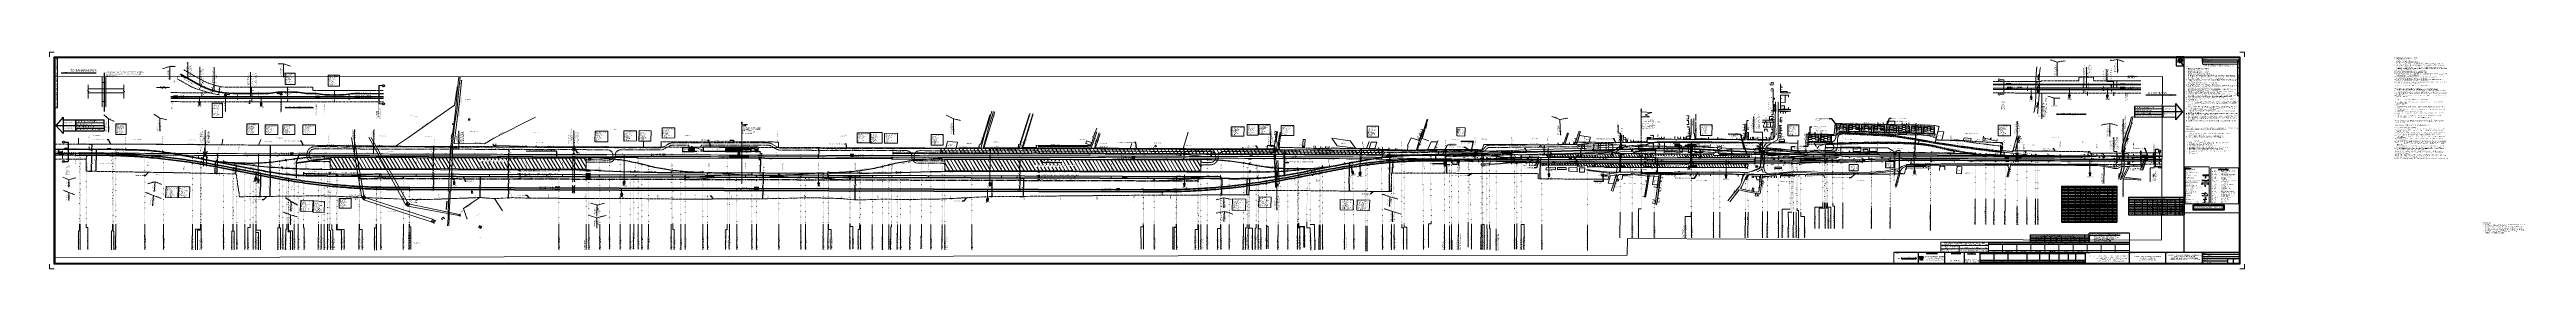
# Paper-space layout 'Layout1' of a CAD drawing. Header units: metres. Extents: x -900 to 5870, y -2 to 592.
# The model-space entities are those that its viewports show. They can reach past a viewport. Long polylines and large blocks are cut down to what shows.
import ezdxf
from ezdxf.enums import TextEntityAlignment as Align

# ---------------------------------------------------------------- set-up
doc = ezdxf.new("R2010")
doc.units = ezdxf.units.M
doc.header["$MEASUREMENT"] = 0
doc.header["$PDSIZE"] = 0.05
for name, pattern in [('__Avon Road Re-alignment$0$Land boundary new( 09 11 12)$0$X-CARM-Y-SP3_Control$0${ -E- }', [0]), ('ACAD_ISO05W100', [33, 24, -3, 0, -3, 0, -3]), ('ACAD_ISO07W100', [3, 0, -3]), ('CENTER', [2, 1.25, -0.25, 0.25, -0.25]), ('DASHED', [0.75, 0.5, -0.25]), ('PHANTOM', [2.5, 1.25, -0.25, 0.25, -0.25, 0.25, -0.25]), ('PHANTOM2', [1.25, 0.625, -0.125, 0.125, -0.125, 0.125, -0.125])]:
    doc.linetypes.add(name, pattern=pattern)
doc.layers.get('Defpoints').update_dxf_attribs({"color": 5, "lineweight": 0})
for name, color, linetype in [('A - Title Sheet Text', 7, 'Continuous'), ('AA_P_CEN_0.05', 2, 'CENTER'), ('AA_P_CON_0.30', 1, 'Continuous'), ('Attribute', 7, 'Continuous'), ('Cut & Conn curves dn', 192, 'Continuous'), ('Cut & Conn curves up', 192, 'Continuous'), ('cut conn grades dn', 192, 'Continuous'), ('cut conn grades up', 192, 'Continuous'), ('Dimension', 10, 'Continuous'), ('Electric', 5, 'Continuous'), ('EXSITING TEXT', 7, 'Continuous'), ('IR PROPOSALS', 190, 'Continuous'), ('LEGEND', 7, 'Continuous'), ('N.R Boundry', 254, 'ACAD_ISO05W100'), ('NEW KHANNA LOOP LINES', 1, 'Continuous'), ("NEW SIRHINDH STN. SRJ's", 10, 'Continuous'), ('NOTES', 7, 'Continuous'), ('OP-3 CH UP', 7, 'Continuous'), ('Point Code', 7, 'Continuous'), ('PROPOSED Building Station', 10, 'Continuous'), ('PROPOSED ROADS', 10, 'DASHED'), ('title', 7, 'Continuous'), ('Topo-07.12.21', 2, 'Continuous'), ('Trolley Refuse', 10, 'Continuous')]:
    doc.layers.add(name, color=color, linetype=linetype)
for name, color, linetype, lineweight in [('A-HATCH WALL', 7, 'Continuous', 5), ('Arch', 7, 'Continuous', 0), ('Boundary Dim', 10, 'Continuous', 13), ('BRIDGE DETAILS PLAN', 7, 'Continuous', 0), ('CANAL TOP', 5, 'Continuous', 0), ('Cardinal_Leader', 10, 'Continuous', 0), ('Cart Track', 34, 'Continuous', 0), ('Chainage', 7, 'Continuous', 0), ('Commercial Building Pucca', 7, 'Continuous', 13), ('Commercial Building Semipucca', 7, 'Continuous', 13), ('Compound Wall', 7, 'Continuous', 13), ('Culvert Parapet', 7, 'Continuous', 0), ('DFCC BOUNDARY', 6, 'CENTER', 0), ('DOTED LINE', 7, 'ACAD_ISO07W100', 18), ('Exg track', 7, 'Continuous', 0), ('EXISTING BRIDGE DETAILS', 7, 'Continuous', 0), ('Existing Chainage', 7, 'Continuous', 0), ('Existing IR Chainage', 7, 'Continuous', 0), ('Existing IR Track', 143, 'Continuous', 0), ('Existing Railway Boundary', 7, 'CENTER', 0), ('Fence', 7, 'F-LINE', 15), ('flow direction', 7, 'Continuous', 0), ('Flyover', 34, 'Continuous', 0), ('Footpath', 7, 'Continuous', 13), ('Footpath Over Bridge', 7, 'Continuous', 0), ('G-ANNO-TTLB', 7, 'Continuous', 9), ('Gate', 7, 'Continuous', 13), ('Geometry', 7, 'Continuous', 0), ('Govt buliding', 7, 'Continuous', 13), ('Grill', 7, 'Continuous', 13), ('Hecto metre stone', 7, 'Continuous', 13), ('Horiz Curve', 7, 'Continuous', 0), ('KM STONE', 7, 'Continuous', 0), ('LC DETAILS IN PLAN', 7, 'Continuous', 0), ('MANDI GOBINDGARH STATION', 7, 'Continuous', 0), ("MANDI GOBINDGARH STN. SRJ's", 251, 'Continuous', 0), ('MATCH LINE', 7, 'Continuous', 0), ("NEW KHANNA CROSSING STN. SRJ's", 10, 'Continuous', 0), ('NEW MANDI GOBINDGARH PLATFORM', 1, 'Continuous', 0), ("NEW MANDI GOBINDPUR CROSSING STN. SRJ's", 10, 'Continuous', 0), ('NEW MANDI GOBINDPUR LOOP LINES', 1, 'Continuous', 0), ('OHE MAST', 7, 'Continuous', 0), ('OHE MAST TEXT', 7, 'Continuous', 0), ('Parking Area', 7, 'Continuous', 13), ('Piers_Abutment', 7, 'Continuous', 0), ('Platform', 7, 'Continuous', 0), ('Prop- DN Curve_cont', 3, 'Continuous', 0), ('Prop_Horiz Alignment', 7, 'Continuous', 0), ('Proposed Chainage', 10, 'Continuous', 0), ('Proposed Curve_Details', 10, 'Continuous', 0), ('PROPOSED DFCC TOE SLOPES', 239, 'Continuous', 0), ('PROPOSED DFCC TRACK', 1, 'Continuous', 0), ('PROPOSED FEATURES', 1, 'Continuous', 0), ('PROPOSED GRADES IN PLAN', 10, 'Continuous', 0), ('PROPOSED RETAINING WALL', 154, 'Continuous', 30), ('proposed structure', 1, 'Continuous', 0), ('Proposed TPTC Chainages', 10, 'Continuous', 0), ('PWR_LINE', 134, 'POWER', 0), ('Religious_Place', 7, 'Continuous', 13), ('Residential Building Pucca', 7, 'Continuous', 13), ('Residential Building Semipucca', 7, 'Continuous', 13), ('Retaining Wall', 7, 'Continuous', 0), ("SARSAWA STN. SRJ's", 7, 'Continuous', 13), ('SFL', 7, 'Continuous', 13), ('Shed', 7, 'Continuous', 13), ('Side Details', 7, 'Continuous', 13), ('Sign Board', 7, 'Continuous', 0), ('SRJ CH. in Station', 7, 'Continuous', 0), ('Stage', 7, 'Continuous', 13), ('STEEL', 5, 'Continuous', 25), ('Subroad Edge', 34, 'Continuous', 0), ('Telephone Junction Box', 251, 'Continuous', 0), ('Text', 7, 'Continuous', 0), ('TJB', 7, 'Continuous', 13), ('Tower', 7, 'Continuous', 0), ('Transformer', 7, 'Continuous', 13), ('Water Valve', 7, 'Continuous', 0), ('Wing Wall', 7, 'Continuous', 0)]:
    doc.layers.add(name, color=color, linetype=linetype, lineweight=lineweight)
doc.layers.add('G-IMPT', color=150, linetype='Continuous', lineweight=9, true_color=0x007fff)
doc.styles.add('AA_ARIAL', font='arial.ttf')
doc.styles.add('ARIAL', font='arial.ttf')
doc.styles.add('Calibri_7', font='calibri.ttf', dxfattribs={"height": 2.5})
doc.styles.add('Calibri_B_1', font='calibrib.ttf', dxfattribs={"height": 5})
doc.styles.add('CUT-FILL', font='cut-fill.shx', dxfattribs={"height": 2})
doc.styles.add('ROMANS', font='romans.shx')
doc.styles.get("Standard").update_dxf_attribs({"font": 'arial.ttf'})
doc.styles.add('Style-Arial', font='arial.ttf')
doc.styles.add('Style-ENGINEERING', font='ENGINEERING.shx')
doc.styles.add('Text', font='arial.ttf', dxfattribs={"height": 2})
doc.linetypes.add('F-LINE', pattern='A,0.6,["X",Standard,S=0.3,R=0,X=0,Y=-0.15],0.1', length=0.7)
doc.linetypes.add('POWER', pattern='A,10,-0.2,[131,ltypeshp.shx,S=0.4,R=0,X=-0.2,Y=0],-0.2,[131,ltypeshp.shx,S=0.4,R=180,X=1.2,Y=0],-1.4,[131,ltypeshp.shx,S=0.4,R=0,X=-0.2,Y=0],-0.2,[131,ltypeshp.shx,S=0.4,R=180,X=1.2,Y=0],-1.4,[131,ltypeshp.shx,S=0.4,R=0,X=-0.2,Y=0],-0.2,[131,ltypeshp.shx,S=0.4,R=180,X=1.2,Y=0],-1.2', length=14.8)
doc.dimstyles.new('D1', dxfattribs={"dimtxt": 2.5, "dimasz": 2.5, "dimexe": 1, "dimexo": 2.5, "dimgap": 0.09, "dimtad": 0, "dimtih": 1, "dimtoh": 1, "dimdec": 3, "dimzin": 0, "dimdsep": 46, "dimtxsty": 'Standard', "dimcen": 0.09, "dimadec": 0, "dimazin": 0, "dimtfac": 1, "dimtdec": 3, "dimtofl": 0, "dimtmove": 0, "dimatfit": 3, "dimfxl": 1, "dimtolj": 1, "dimtzin": 0, "dimarcsym": 0})
doc.dimstyles.new('DIM', dxfattribs={"dimtxt": 2.5, "dimasz": 2.5, "dimexe": 0.18, "dimexo": 0.0625, "dimgap": 0.09, "dimtad": 0, "dimtih": 1, "dimtoh": 1, "dimdec": 3, "dimzin": 0, "dimdsep": 46, "dimtxsty": 'Standard', "dimcen": 0.09, "dimadec": 0, "dimazin": 0, "dimtfac": 1, "dimtdec": 3, "dimtofl": 0, "dimtmove": 0, "dimatfit": 3, "dimfxl": 1, "dimtolj": 1, "dimtzin": 0, "dimarcsym": 0})
doc.dimstyles.new('ISO-25', dxfattribs={"dimtxt": 2.5, "dimasz": 2.5, "dimexe": 1.25, "dimexo": 0.625, "dimtad": 1, "dimdec": 3, "dimtxsty": 'Standard', "dimcen": 2.5, "dimadec": 0, "dimazin": 0, "dimtfac": 1, "dimtdec": 3, "dimtmove": 0, "dimatfit": 3, "dimfxl": 1, "dimarcsym": 0})
doc.dimstyles.get("Standard").update_dxf_attribs({"dimtxt": 2.5, "dimasz": 2.5, "dimexe": 0.18, "dimexo": 0.0625, "dimgap": 0.09, "dimtad": 0, "dimtih": 1, "dimtoh": 1, "dimdec": 3, "dimzin": 0, "dimdsep": 46, "dimtxsty": 'Standard', "dimcen": 0.09, "dimaunit": 1, "dimadec": 4, "dimazin": 0, "dimtfac": 1, "dimtdec": 3, "dimtofl": 0, "dimtmove": 0, "dimatfit": 3, "dimfxl": 1, "dimtolj": 1, "dimtzin": 0, "dimarcsym": 0})
doc.dimstyles.new('Standard$0', dxfattribs={"dimscale": 15, "dimtxt": 0.18, "dimasz": 0.18, "dimexe": 0.18, "dimexo": 0.0625, "dimgap": 0.09, "dimtad": 1, "dimtih": 1, "dimtoh": 1, "dimzin": 0, "dimdsep": 46, "dimtxsty": 'Standard', "dimcen": -0.09, "dimclrd": 256, "dimclre": 256, "dimclrt": 256, "dimadec": 0, "dimazin": 0, "dimtfac": 1, "dimtofl": 0, "dimtmove": 0, "dimatfit": 3, "dimfxl": 1, "dimtolj": 1, "dimtzin": 0, "dimlwd": -1, "dimlwe": -1, "dimarcsym": 0})

# ---------------------------------------------------------------- blocks, each defined once
blk = doc.blocks.new('N')
for points in [[(-4.9, 0), (-4.1, 0.2), (-4.2, 0)], [(-4.1, -0.2), (-4.2, 0), (-4.9, 0)], [(-3.1, 0), (-2.6, 0.5), (-2.6, -0.5)], [(-2.2, 2.2), (-1.5, 2.2), (-2.2, 1.5)], [(0, 8.4), (-0.5, 6.7), (0, 6.9)], [(0, 3.1), (0.5, 2.6), (-0.5, 2.6)], [(0.5, 6.7), (0, 6.9), (0, 8.4)], [(2.2, 2.2), (2.2, 1.5), (1.5, 2.2)], [(3.1, 0), (2.6, -0.5), (2.6, 0.5)], [(4.1, 0.2), (4.2, 0), (4.9, 0)], [(4.9, 0), (4.1, -0.2), (4.2, 0)], [(-2.2, -2.2), (-2.2, -1.5), (-1.5, -2.2)], [(0, -3.1), (-0.5, -2.6), (0.5, -2.6)], [(0, -4.9), (-0.2, -4.1), (0, -4.2)], [(0.2, -4.1), (0, -4.2), (0, -4.9)], [(2.2, -2.2), (1.5, -2.2), (2.2, -1.5)]]:
    blk.add_hatch(color=7).paths.add_polyline_path(points, flags=0)
h = blk.add_hatch(color=7)
h.paths.add_polyline_path([(0, -3.1), (0, -3.5, 1), (0, 3.5), (0, 3.1, -1)])
h.paths.add_polyline_path([(0, 1), (0, 1.5, 1), (0, -1.5), (0, -1, -1)])
at = {"color": 7, "lineweight": 13}
for p, q in [((-3.5, 0), (-4.2, 0)), ((-2.4, 2.4), (-3, 3)), ((1, 0), (-1, 0)), ((-1, 0), (1, 0)), ((-0.7, 0.7), (0.7, -0.7)), ((0.7, 0.7), (-0.7, -0.7)), ((0.7, -0.7), (-0.7, 0.7)), ((-0.7, -0.7), (0.7, 0.7)), ((0, 6.4), (0, 7.3)), ((0, 3.5), (0, 4.2)), ((0, 3.5), (0, 3.1)), ((0, 1), (0, 1.5)), ((0, 1), (0, -1)), ((0, -1), (0, 1)), ((2.4, 2.4), (3, 3)), ((3.5, 0), (4.2, 0)), ((-2.4, -2.4), (-3, -3)), ((0, -1), (0, -1.5)), ((0, -3.5), (0, -3.1)), ((0, -3.5), (0, -4.2)), ((2.4, -2.4), (3, -3))]:
    blk.add_line(p, q, dxfattribs=at)
at = {"color": 7, "linetype": 'ByBlock', "lineweight": 13}
for p, q in [((-0.6, 4.6), (-0.6, 6.1)), ((-0.6, 6.1), (-0.3, 6.1)), ((-0.3, 6.1), (0.3, 5.2)), ((0.3, 4.6), (-0.3, 5.5)), ((-0.3, 5.5), (-0.3, 4.6)), ((0.3, 5.2), (0.3, 6.1)), ((0.3, 6.1), (0.6, 6.1)), ((0.6, 6.1), (0.6, 4.6))]:
    blk.add_line(p, q, dxfattribs=at)
at = {"color": 7, "lineweight": 13}
for points in [[(-4.9, 0), (-4.1, 0.2), (-4.2, 0), (-4.2, 0)], [(-4.1, -0.2), (-4.2, 0), (-4.9, 0), (-4.9, 0)], [(-3.1, 0), (-2.6, 0.5), (-2.6, -0.5), (-2.6, -0.5)], [(-2.2, 2.2), (-1.5, 2.2), (-2.2, 1.5), (-2.2, 1.5)], [(0, 8.4), (-0.5, 6.7), (0, 6.9), (0, 6.9)], [(0, 3.1), (0.5, 2.6), (-0.5, 2.6), (-0.5, 2.6)], [(0.5, 6.7), (0, 6.9), (0, 8.4), (0, 8.4)], [(2.2, 2.2), (2.2, 1.5), (1.5, 2.2), (1.5, 2.2)], [(3.1, 0), (2.6, -0.5), (2.6, 0.5), (2.6, 0.5)], [(4.1, 0.2), (4.2, 0), (4.9, 0), (4.9, 0)], [(4.9, 0), (4.1, -0.2), (4.2, 0), (4.2, 0)], [(-2.2, -2.2), (-2.2, -1.5), (-1.5, -2.2), (-1.5, -2.2)], [(0, -3.1), (-0.5, -2.6), (0.5, -2.6), (0.5, -2.6)], [(0, -4.9), (-0.2, -4.1), (0, -4.2), (0, -4.2)], [(0.2, -4.1), (0, -4.2), (0, -4.9), (0, -4.9)], [(2.2, -2.2), (1.5, -2.2), (2.2, -1.5), (2.2, -1.5)]]:
    blk.add_lwpolyline(points, close=True, dxfattribs=at)
at = {"color": 7, "linetype": 'ByBlock', "lineweight": 13}
for points in [[(-0.3, 4.6), (-0.6, 4.6)], [(0.3, 4.6), (0.6, 4.6)]]:
    blk.add_lwpolyline(points, dxfattribs=at)
at = {"color": 7}
for radius in [3.46, 3.08, 1.48, 1.05]:
    blk.add_circle((0, 0), radius, dxfattribs=at)
for s, rotation, p in [('W', 90, (-2.1, 0)), ('NW', 45, (-1.5, 1.5)), ('NE', 315, (1.5, 1.5)), ('E', 270, (2, 0)), ('SW', 135, (-1.5, -1.5)), ('SE', 225, (1.5, -1.5))]:
    blk.add_text(s, height=0.6, rotation=rotation, dxfattribs=at).set_placement(p, align=Align.CENTER)
for s, p in [('N', (0, 2.1)), ('S', (0, -2.5))]:
    blk.add_text(s, height=0.6, dxfattribs=at).set_placement(p, align=Align.CENTER)
blk = doc.blocks.new('TRAP')
at = {"color": 0, "linetype": 'Continuous', "lineweight": 13, "flags": 128}
for points in [[(-1.3, 0.8), (-0.2, -2.5)], [(1.3, -0.8), (0.2, 2.5)]]:
    blk.add_lwpolyline(points, dxfattribs=at)
blk = doc.blocks.new('GTR')
at = {"layer": 'Dimension', "linetype": 'DASHED', "lineweight": 9, "ltscale": 3}
blk.add_line((2847.5, 341.1), (2855.3, 341.1), dxfattribs=at)
at = {"layer": 'Dimension', "lineweight": 9}
for p, q in [((2855.3, 341.1), (2861.7, 341.1)), ((2861.7, 342.7), (2861.7, 341.2))]:
    blk.add_line(p, q, dxfattribs=at)
blk.add_lwpolyline([(2855.3, 341.1), (2846.5, 343.2)], dxfattribs=at)
blk.add_circle((2861.7, 342.7), 0.609, dxfattribs=at)
at = {"layer": 'Dimension', "lineweight": 9, "style": 'ARIAL'}
blk.add_text('SRJ I FM', height=1.5, dxfattribs=at).set_placement((2857.1, 344))
blk = doc.blocks.new('A$Cf250dd40')
at = {"layer": 'G-IMPT'}
h = blk.add_hatch(color=152, dxfattribs=at)
edge = h.paths.add_edge_path(flags=0)
edge.add_spline(control_points=[(-100, -5), (-98, -4), (-95, -3), (-94, -1), (-93, -1)], knot_values=[0, 0, 0, 0, 0.6, 1, 1, 1, 1], degree=3, periodic=0)
edge.add_arc((-95, 0), 1.54, 330.8061, 416.4346)
edge.add_spline(control_points=[(-94, 1), (-94, 2), (-95, 2), (-97, 3), (-98, 3), (-99, 3)], knot_values=[0, 0, 0, 0, 0.333333, 0.666667, 1, 1, 1, 1], degree=3, periodic=0)
edge.add_arc((-99, 2), 1.54, 79.9667, 188.9394)
edge.add_line((-101, 2), (-100, -5))
edge = h.paths.add_edge_path(flags=0)
edge.add_line((-105, -5), (-104, 2))
edge.add_arc((-106, 2), 1.54, 351.0606, 460.0333)
edge.add_spline(control_points=[(-106, 3), (-107, 3), (-108, 3), (-110, 2), (-111, 2), (-111, 1)], knot_values=[0, 0, 0, 0, 0.333333, 0.666667, 1, 1, 1, 1], degree=3, periodic=0)
edge.add_arc((-111, 0), 1.54, 123.5654, 209.1939)
edge.add_spline(control_points=[(-112, -1), (-112, -1), (-111, -2), (-108, -4), (-106, -4), (-105, -5)], knot_values=[0, 0, 0, 0, 0.3, 0.6, 1, 1, 1, 1], degree=3, periodic=0)
edge = h.paths.add_edge_path(flags=0)
edge.add_line((-100, 5), (-100, 5))
edge.add_arc((-100, 3), 1.54, 82.8539, 180)
edge.add_line((-102, 3), (-102, -5))
edge.add_spline(control_points=[(-102, -5), (-102, -5), (-103, -5), (-103, -5), (-103, -5)], knot_values=[0, 0, 0, 0, 0.5, 1, 1, 1, 1], degree=3, periodic=0)
edge.add_line((-103, -5), (-103, 3))
edge.add_arc((-105, 3), 1.54, 360, 457.1461)
edge.add_spline(control_points=[(-105, 5), (-106, 5), (-109, 4), (-111, 3), (-112, 2)], knot_values=[0, 0, 0, 0, 0.5, 1, 1, 1, 1], degree=3, periodic=0)
edge.add_spline(control_points=[(-112, 2), (-112, 2), (-112, 4), (-109, 6), (-105, 7), (-100, 7), (-97, 6), (-94, 4), (-93, 3), (-93, 2)], knot_values=[0, 0, 0, 0, 0.107143, 0.214286, 0.428571, 0.571429, 0.714286, 0.857143, 1, 1, 1, 1], degree=3, periodic=0)
edge.add_spline(control_points=[(-93, 2), (-94, 3), (-96, 4), (-99, 5), (-100, 5)], knot_values=[0, 0, 0, 0, 0.5, 1, 1, 1, 1], degree=3, periodic=0)
h = blk.add_hatch(color=152, dxfattribs=at)
h.paths.add_polyline_path([(-106, -9), (-105, -9), (-104, -7), (-104, -9), (-103, -9), (-104, -6), (-105, -6)], flags=0)
h.paths.add_polyline_path([(-107, -7), (-108, -7), (-108, -9), (-108, -9), (-108, -7), (-109, -7), (-109, -6), (-107, -6)], flags=0)
h = blk.add_hatch(color=152, dxfattribs=at)
h.paths.add_polyline_path([(-99, -9), (-98, -9), (-97, -7), (-96, -9), (-95, -9), (-97, -6), (-98, -6)], flags=0)
h.paths.add_polyline_path([(-99, -7), (-100, -7), (-100, -9), (-101, -9), (-101, -7), (-102, -7), (-102, -6), (-99, -6)], flags=0)
at = {"layer": 'G-IMPT', "color": 152}
for p, q in [((-104, 2), (-105, -5)), ((-103, 3), (-103, -5)), ((-102, 3), (-102, -5)), ((-101, 2), (-100, -5))]:
    blk.add_line(p, q, dxfattribs=at)
at = {"layer": 'G-IMPT', "color": 152, "flags": 128}
for points in [[(-109, -6), (-107, -6), (-107, -7), (-108, -7), (-108, -9), (-108, -9), (-108, -7), (-109, -7)], [(-102, -6), (-99, -6), (-99, -7), (-100, -7), (-100, -9), (-101, -9), (-101, -7), (-102, -7)]]:
    blk.add_lwpolyline(points, close=True, dxfattribs=at)
for points in [[(-104, -6), (-105, -6), (-106, -9), (-105, -9), (-104, -7), (-104, -9), (-103, -9), (-104, -6)], [(-97, -6), (-95, -9), (-96, -9), (-97, -7), (-98, -9), (-99, -9), (-98, -6), (-97, -6)]]:
    blk.add_lwpolyline(points, dxfattribs=at)
at = {"layer": 'G-IMPT', "color": 152}
for centre, start, end in [((-111, 0), 123.5654, 209.1939), ((-106, 2), 351.0606, 100.0333), ((-105, 3), 0, 96.6962), ((-100, 3), 83.3038, 180), ((-99, 2), 79.9667, 188.9394), ((-95, 0), 330.8061, 56.4346)]:
    blk.add_arc(centre, 1.54, start, end, dxfattribs=at)
for centre, major_axis, start_param, end_param in [((-103, 1), (9.84, 0), 0.142175, 2.999417), ((-103, -2), (11.8, 0), 1.769052, 2.540866), ((-103, -3), (11.8, 0), 1.864765, 2.419504), ((-103, -2), (11.8, 0), 0.600727, 1.37254), ((-103, -3), (11.8, 0), 0.722088, 1.276828), ((-103, 1), (9.84, 0), 3.457215, 4.44613), ((-103, 1), (9.84, 0), 4.650739, 4.774039), ((-103, 1), (9.84, 0), 4.978648, 5.967563)]:
    blk.add_ellipse(centre, major_axis=major_axis, ratio=0.584416, start_param=start_param, end_param=end_param, dxfattribs=at)
at = {"layer": 'G-ANNO-TTLB', "color": 7, "insert": (-88, 7), "char_height": 5, "width": 87.8, "attachment_point": 1, "style": 'Calibri_B_1'}
blk.add_mtext('{\\C152;TATA PROJECTS LIMITED}', dxfattribs=at)
at = {"layer": 'G-ANNO-TTLB', "char_height": 2.5, "attachment_point": 1, "style": 'Calibri_7'}
for s, insert, width in [('PRENDERGHAST ROAD, SECUNDERABAD - 500003.', (-87, -7), 96.76), ('H. NO.1-7-80 TO 87, "MITHONA TOWERS - 1" ', (-85, -1), 87.62)]:
    blk.add_mtext(s, dxfattribs=dict(at, insert=insert, width=width))
blk = doc.blocks.new('tfh')
at = {"color": 0, "lineweight": 9}
blk.add_line((4141.5, 43), (4141.5, 13), dxfattribs=at)
at = {"layer": 'Defpoints'}
for points in [[(-900, 579), (-900, 592), (-887, 592)], [(5087, 592), (5100, 592), (5100, 579)], [(-887, -2), (-900, -2), (-900, 11)], [(5100, 11), (5100, -2), (5087, -2)]]:
    blk.add_lwpolyline(points, dxfattribs=at)
at = {"layer": 'title', "color": 7, "lineweight": 13}
for p, q in [((4985, 565), (4985, 559)), ((4985, 559), (5080.8, 559))]:
    blk.add_line(p, q, dxfattribs=at)
at = {"layer": 'title'}
for points in [[(5087, 11), (-887, 11), (-887, 579), (5087, 579)], [(5085, 13), (-885, 13), (-885, 577), (5085, 577)], [(4985, 577), (5085, 577), (5085, 565), (4985, 565)]]:
    blk.add_lwpolyline(points, close=True, dxfattribs=at)
for points in [[(4985, 571), (5085, 571)], [(5085, 43), (4141.5, 43)], [(4208.3, 13), (4208.3, 43)], [(4280.3, 13), (4280.3, 43)], [(4334.5, 13), (4334.5, 43)], [(4377, 13), (4377, 43)], [(4665, 38.8), (4377, 38.8)], [(4665, 20.9), (4377, 20.9)], [(4665, 16.6), (4377, 16.6)], [(4415.5, 13), (4415.5, 38.8)], [(4454, 13), (4454, 38.8)], [(4505.4, 13), (4505.4, 38.8)], [(4540.2, 13.1), (4540.2, 43)], [(4566.8, 16.6), (4566.8, 38.8)], [(4593.5, 16.6), (4593.5, 38.8)], [(4618.4, 16.6), (4618.4, 38.8)], [(4638.7, 13), (4638.7, 39)], [(4665, 13), (4665, 43)], [(4665, 13), (4665, 43)], [(4785, 13), (4785, 43)], [(4985, 13), (4985, 43)], [(5085, 31), (4985, 31)], [(5085, 25), (4985, 25)], [(5053.2, 19), (4985, 19)]]:
    blk.add_lwpolyline(points, dxfattribs=at)
at = {"color": 3, "xscale": 0.675, "yscale": 0.675, "zscale": 0.675}
blk.add_blockref('A$Cf250dd40', (4285.2, 28), dxfattribs=at)
at = {"layer": 'Attribute', "style": 'Style-Arial'}
blk.add_attdef('REV', text='', height=3.5, dxfattribs=at).set_placement((5061.1, 17.5), align=Align.MIDDLE_CENTER)
at = {"layer": 'title', "style": 'Style-Arial'}
for s, p in [('NR.DIVL PLAN NO:-', (4986, 573.3)), ('NR. H.Q. PLAN NO:-', (4986, 567.3)), ('SHEET NO. :', (4986, 22)), ('NR.DIVL PLAN NO:-', (4986, 40)), ('NR. H.Q. PLAN NO:-', (4986, 34)), ('DRG. NO. -', (4986, 28)), ('DATE :', (4986, 16)), ('REV. No.', (5055, 23)), ('STATUS  ', (5071, 23))]:
    blk.add_text(s, height=2, dxfattribs=at).set_placement(p, align=Align.MIDDLE_LEFT)
for s, p in [('SCALE', (4145.9, 39.1)), ('%%UDESIGN CONSULTANT', (4230, 40)), ('%%UCST CONTRACTOR', (4298, 40)), ('%%UENGINEER / PMC', (4342.3, 39.9)), ('OWNER', (4666, 39.5)), ('PROJECT', (4786, 39.5)), ('TITLE', (4886, 39.5))]:
    blk.add_text(s, height=2, dxfattribs=at).set_placement(p)
for s, height, p in [('GIL - TPL JV', 3.5, (4308.5, 20.2)), ('DB Engineering &', 3.5, (4355, 21.9)), ('Consulting GmbH', 3.5, (4355, 17.1)), ('SURVEYOR', 2, (4394.8, 14.8)), ('MANEESH KUMAR MISHRA', 2, (4434.9, 18.7)), ('PREPARED', 2, (4434.9, 14.8)), ('CHECKED (ENGINEERING MANAGER)', 2, (4479.7, 14.8)), ('MANOJ KUMAR GARG', 2, (4479.7, 18.7)), ('CST CONTRACTOR', 2, (4488.7, 41)), ('APPROVED (C.P.M.)', 2, (4522.8, 14.8)), ('MANISH KUMAR', 2, (4522.8, 18.7)), ('FDE / CIVIL', 2, (4555.5, 18.9)), ('STDE / TRACK', 2, (4579.2, 18.9)), ('ENGINEER / PMC', 2, (4605.6, 41)), ('DTL / CIVIL', 2, (4605.8, 19)), ('DTL / S&T', 2, (4628.9, 19)), ('TEAM LEADER', 2, (4651.3, 19)), ('NONO', 2, (4652.4, 14.7))]:
    blk.add_text(s, height=height, dxfattribs=at).set_placement(p, align=Align.MIDDLE_CENTER)
blk.add_text('REVIEWED', height=2, rotation=359.99354, dxfattribs=at).set_placement((4605.7, 15), align=Align.MIDDLE_CENTER)
for s, height, p in [('DEDICATED FREIGHT CORRIDOR CORPORATION OF INDIA LTD.', 2.5, (4728.9, 31.9)), ('(A GOVERNMENT OF INDIA ENTERPRISE)', 2, (4733.6, 28.7)), ('EASTERN DEDICATED FREIGHT CORRIDOR', 2.5, (4835.1, 30.5)), ('CONTRACT PACKAGE - 301', 2.5, (4835.1, 21.5)), (' SAHNEWAL TO PILKHANI', 2.5, (4835.1, 26))]:
    blk.add_text(s, height=height, dxfattribs=at).set_placement(p, align=Align.CENTER)
at = {"layer": 'title', "insert": (4735.2, 23.1), "char_height": 2, "width": 97.218, "attachment_point": 5, "style": 'Style-Arial'}
blk.add_mtext('PROJECT OFFICE(AMBALA UNIT): OLD RAILWAY COLONY (NEAR ANAND MARKET),AMBALA CANTT-133001.\\PCORPORATE IDENTITY NO. : U60232DL2006GOI155068', dxfattribs=at)
blk = doc.blocks.new('1-1000')
at = {"layer": 'A - Title Sheet Text'}
h = blk.add_hatch(color=256, dxfattribs=at)
h.paths.add_polyline_path([(10, 1.8), (0, 1.8), (0, 0.9), (10, 0.9)])
h.paths.add_polyline_path([(20, 0.9), (10, 0.9), (10, 0), (20, 0)])
h.paths.add_polyline_path([(30, 1.8), (20, 1.8), (20, 0.9), (30, 0.9)])
h.paths.add_polyline_path([(40, 0.9), (30, 0.9), (30, 0), (40, 0)])
for p, q in [((0, 2.7), (0, 0)), ((0, 1.8), (40, 1.8)), ((40, 0.9), (0, 0.9)), ((0, 0), (40, 0)), ((10, 2.7), (10, 0)), ((20, 2.7), (20, 0)), ((30, 2.7), (30, 0)), ((40, 2.7), (40, 0))]:
    blk.add_line(p, q, dxfattribs=at)
at = {"layer": 'A - Title Sheet Text', "style": 'Style-Arial'}
blk.add_text('1 : 1000 ', height=2.5, dxfattribs=at).set_placement((-2, 0), align=Align.RIGHT)
for s, p in [('0', (-0.8, 3.5, 0.7)), ('20', (18.7, 3.5, 0.7)), ('40m', (36.9, 3.4, 0.7))]:
    blk.add_text(s, height=2.5, dxfattribs=at).set_placement(p)
blk = doc.blocks.new('*T439')
at = {"color": 0, "linetype": 'ByBlock', "lineweight": -2, "transparency": 16777216}
for p, q in [((0, 0), (152.6, 0)), ((0, 0), (0, -48)), ((140, 0), (140, -48)), ((152.6, 0), (152.6, -48)), ((0, -5.2), (152.6, -5.2)), ((0, -9.9), (152.6, -9.9)), ((0, -14.7), (152.6, -14.7)), ((0, -19.5), (152.6, -19.5)), ((0, -24.2), (152.6, -24.2)), ((0, -29), (152.6, -29)), ((0, -33.7), (152.6, -33.7)), ((0, -38.5), (152.6, -38.5)), ((0, -43.2), (152.6, -43.2)), ((0, -48), (152.6, -48)), ((16.6, -5.2), (16.6, -48)), ((37.6, -5.2), (37.6, -48)), ((51.5, -5.2), (51.5, -48)), ((65.4, -5.2), (65.4, -48)), ((78.3, -5.2), (78.3, -48)), ((92.7, -5.2), (92.7, -48)), ((105.7, -5.2), (105.7, -48)), ((127.1, -5.2), (127.1, -48))]:
    blk.add_line(p, q, dxfattribs=at)
at = {"lineweight": 13, "transparency": 16777216, "char_height": 2, "attachment_point": 5}
for s, insert, width in [('{\\H0.8x;\\C0;CURVE NO\\H1.25x;.}', (8.3, -7.6), 16.436), ('{\\C0;DEF. ANGLE}', (27.1, -7.6), 20.931)]:
    blk.add_mtext(s, dxfattribs=dict(at, insert=insert, width=width))
at = {"color": 0, "lineweight": 13, "transparency": 16777216, "attachment_point": 5}
for s, insert, char_height, width in [('4A DN', (8.3, -45.6), 2, 16.436), ('2A DN', (8.3, -26.6), 2, 16.436), ('3A DN', (8.3, -36.1), 2, 16.436), ('1A DN', (8.3, -17.1), 2, 16.436), ('4 UP', (8.3, -40.9), 2, 16.436), ('2 UP', (8.3, -21.8), 2, 16.436), ('3 UP', (8.3, -31.4), 2, 16.436), ('1 UP', (8.3, -12.3), 2, 16.436), ('{\\C190;10%%D52\'25.82"}', (27.1, -12.3), 2, 20.931), ('{\\C190;10%%D52\'20.07"}', (27.1, -17.1), 2, 20.931), ('{\\C190;10%%D52\'19.20"}', (27.1, -21.8), 2, 20.931), ('{\\C190;10%%D52\'19.20"}', (27.1, -26.6), 2, 20.931), ('{\\C190;11%%D03\'26.37"}', (27.1, -31.4), 2, 20.931), ('{\\C190;11%%D03\'26.37"}', (27.1, -36.1), 2, 20.931), ('{\\C190;10%%D58\'48.04"}', (27.1, -40.9), 2, 20.931), ('{\\C190;11%%D05\'30.37"}', (27.1, -45.6), 2, 20.931), ('DEGREE', (44.5, -7.6), 2, 13.749), ('DETAILS OF PROPOSED IR CURVES', (70, -2.6), 2.5, 139.832), ('{\\C190;1.46%%D}', (44.5, -40.9), 2, 13.749), ('{\\C190;1.46%%D}', (44.5, -45.6), 2, 13.749), ('{\\C190;1%%D}', (44.5, -12.3), 2, 13.749), ('{\\C190;1%%D}', (44.5, -17.1), 2, 13.749), ('{\\C190;1%%D}', (44.5, -21.8), 2, 13.749), ('{\\C190;1%%D}', (44.5, -26.6), 2, 13.749), ('{\\C190;1%%D}', (44.5, -31.4), 2, 13.749), ('{\\C190;1%%D}', (44.5, -36.1), 2, 13.749), ('1750.0.m', (58.4, -26.6), 2, 13.827), ('1750.0m', (58.4, -12.3), 2, 13.827), ('1750.0m', (58.4, -17.1), 2, 13.827), ('1750.0m', (58.4, -21.8), 2, 13.827), ('1750.0m', (58.4, -31.4), 2, 13.827), ('1750.0m', (58.4, -36.1), 2, 13.827), ('1195.0m', (58.4, -40.9), 2, 13.827), ('1195.0m', (58.4, -45.6), 2, 13.827), ('RADIUS', (58.4, -7.6), 2, 13.827), ('247.727m', (71.9, -31.4), 2, 12.799), ('247.727m', (71.9, -36.1), 2, 12.799), ('101.338m', (71.9, -45.6), 2, 12.799), ('99.007m', (71.9, -40.9), 2, 12.799), ('CCL/CL', (71.9, -7.6), 2, 12.799), ('242.0m', (71.9, -12.3), 2, 12.799), ('242.0m', (71.9, -17.1), 2, 12.799), ('242.0m', (71.9, -21.8), 2, 12.799), ('242.0m', (71.9, -26.6), 2, 12.799), ('211.547m', (85.5, -12.3), 2, 14.225), ('211.525m', (85.5, -17.1), 2, 14.225), ('211.519m', (85.5, -21.8), 2, 14.225), ('211.519m', (85.5, -26.6), 2, 14.225), ('214.407m', (85.5, -31.4), 2, 14.225), ('214.407m', (85.5, -36.1), 2, 14.225), ('179.905m', (85.5, -40.9), 2, 14.225), ('181.082m', (85.5, -45.6), 2, 14.225), ('TTL/TL', (85.5, -7.6), 2, 14.225), ('130.0m', (99.2, -40.9), 2, 12.854), ('130.0m', (99.2, -45.6), 2, 12.854), ('90.0m', (99.2, -12.3), 2, 12.854), ('90.0m', (99.2, -17.1), 2, 12.854), ('90.0m', (99.2, -21.8), 2, 12.854), ('90.0m', (99.2, -26.6), 2, 12.854), ('90.0m', (99.2, -31.4), 2, 12.854), ('90.0m', (99.2, -36.1), 2, 12.854), ('TRL', (99.2, -7.6), 2, 12.854), ('SPEED(Vmax)', (116.4, -7.6), 2, 21.321), ('130kmph', (116.4, -12.3), 2, 21.321), ('130kmph', (116.4, -17.1), 2, 21.321), ('130kmph', (116.4, -21.8), 2, 21.321), ('130kmph', (116.4, -26.6), 2, 21.321), ('130kmph', (116.4, -31.4), 2, 21.321), ('130kmph', (116.4, -36.1), 2, 21.321), ('130kmph', (116.4, -40.9), 2, 21.321), ('130kmph', (116.4, -45.6), 2, 21.321), ('120mm', (133.5, -40.9), 2, 12.729), ('120mm', (133.5, -45.6), 2, 12.729), ('60mm', (133.5, -12.3), 2, 12.729), ('60mm', (133.5, -17.1), 2, 12.729), ('60mm', (133.5, -21.8), 2, 12.729), ('60mm', (133.5, -26.6), 2, 12.729), ('60mm', (133.5, -31.4), 2, 12.729), ('60mm', (133.5, -36.1), 2, 12.729), ('Ca', (133.5, -7.6), 2, 12.729), ('73.1mm', (146.3, -12.3), 2, 12.549), ('73.1mm', (146.3, -17.1), 2, 12.549), ('73.1mm', (146.3, -21.8), 2, 12.549), ('73.1mm', (146.3, -26.6), 2, 12.549), ('73.1mm', (146.3, -31.4), 2, 12.549), ('73.1mm', (146.3, -36.1), 2, 12.549), ('75.0mm', (146.3, -40.9), 2, 12.549), ('75.0mm', (146.3, -45.6), 2, 12.549), ('Cd', (146.3, -7.6), 2, 12.549)]:
    blk.add_mtext(s, dxfattribs=dict(at, insert=insert, char_height=char_height, width=width))
blk = doc.blocks.new('*T440')
at = {"color": 0, "linetype": 'ByBlock', "lineweight": -2, "transparency": 16777216}
for p, q in [((0, 0), (151, 0)), ((0, 0), (0, -99.1)), ((138.3, 0), (138.3, -99.1)), ((151, 0), (151, -99.1)), ((0, -4), (151, -4)), ((0, -8.6), (151, -8.6)), ((0, -12.7), (151, -12.7)), ((0, -16.7), (151, -16.7)), ((0, -20.8), (151, -20.8)), ((0, -25.9), (151, -25.9)), ((0, -29.9), (151, -29.9)), ((0, -34), (151, -34)), ((0, -38.1), (151, -38.1)), ((0, -42.1), (151, -42.1)), ((0, -46.2), (151, -46.2)), ((0, -50.3), (151, -50.3)), ((0, -54.3), (151, -54.3)), ((0, -58.4), (151, -58.4)), ((0, -62.5), (151, -62.5)), ((0, -66.5), (151, -66.5)), ((18, -4), (18, -99.1)), ((37.5, -4), (37.5, -99.1)), ((51.5, -4), (51.5, -99.1)), ((65.4, -4), (65.4, -99.1)), ((78.3, -4), (78.3, -99.1)), ((91.1, -4), (91.1, -99.1)), ((104, -4), (104, -99.1)), ((125.5, -4), (125.5, -99.1)), ((0, -70.6), (151, -70.6)), ((0, -74.7), (151, -74.7)), ((0, -78.7), (151, -78.7)), ((0, -82.8), (151, -82.8)), ((0, -86.9), (151, -86.9)), ((0, -90.9), (151, -90.9)), ((0, -95), (151, -95)), ((0, -99.1), (151, -99.1))]:
    blk.add_line(p, q, dxfattribs=at)
at = {"color": 0, "lineweight": 13, "transparency": 16777216, "attachment_point": 5}
for s, insert, char_height, width in [('CURVE NO. ', (9, -6.3), 2, 17.833), ('135C', (9, -27.9), 2, 17.833), ('135D', (9, -32), 2, 17.833), ('135G', (9, -44.2), 2, 17.833), ('135H', (9, -48.2), 2, 17.833), ('135A', (9, -18.8), 2, 17.833), ('135B', (9, -23.3), 2, 17.833), ('135E', (9, -36), 2, 17.833), ('135K', (9, -60.4), 2, 17.833), ('135F', (9, -40.1), 2, 17.833), ('135L', (9, -64.5), 2, 17.833), ('135J', (9, -56.4), 2, 17.833), ('135I', (9, -52.3), 2, 17.833), ('134', (9, -10.6), 2, 17.833), ('135', (9, -14.7), 2, 17.833), ('136', (9, -68.6), 2, 17.833), ('DEF. ANGLE ', (27.7, -6.3), 2, 19.474), ('11%%D4\'50.9"', (27.7, -68.6), 2, 19.474), ('{\\C1;10%%D44\'36"}', (27.7, -10.6), 2, 19.474), ('{\\C1;10%%D52\'19"}', (27.7, -14.7), 2, 19.474), ('{\\C1;10%%D13\'37"}', (27.7, -64.5), 2, 19.474), ('9%%D50\'42"', (27.7, -23.3), 2, 19.474), ('{\\C1;9%%D16\'29"}', (27.7, -36), 2, 19.474), ('{\\fArial|b0|i0|c0|p39;\\C1;9°16\'29"}', (27.7, -44.2), 2, 19.474), ('{\\C1;9%%D16\'29"}', (27.7, -48.2), 2, 19.474), ('{\\C1;9%%D16\'29"}', (27.7, -56.4), 2, 19.474), ('1%%D50\'12"', (27.7, -32), 2, 19.474), ('1%%D50\'12"', (27.7, -40.1), 2, 19.474), ('1%%D50\'12"', (27.7, -52.3), 2, 19.474), ('1%%D50\'12"', (27.7, -60.4), 2, 19.474), ('8%%D30\'1"', (27.7, -27.9), 2, 19.474), ('6%%D6\'30"', (27.7, -18.8), 2, 19.474), ('DETAILS OF PROPOSED DFC CURVES ', (69.1, -2), 2.5, 138.156), ('DEGREE', (44.5, -6.3), 2, 13.869), ('{\\C1;3.153%%D}', (44.5, -23.3), 2, 13.869), ('{\\C1;3.153%%D}', (44.5, -27.9), 2, 13.869), ('{\\C1;3.153%%D}', (44.5, -36), 2, 13.869), ('{\\C1;3.153%%D}', (44.5, -44.2), 2, 13.869), ('{\\C1;3.153%%D}', (44.5, -48.2), 2, 13.869), ('{\\C1;3.153%%D}', (44.5, -56.4), 2, 13.869), ('{\\C1;3.153%%D}', (44.5, -64.5), 2, 13.869), ('{\\C1;2.5%%D}', (44.5, -10.6), 2, 13.869), ('{\\C1;2.5%%D}', (44.5, -14.7), 2, 13.869), ('0.5%%D ', (44.5, -32), 2, 13.869), ('0.5%%D ', (44.5, -40.1), 2, 13.869), ('0.5%%D ', (44.5, -52.3), 2, 13.869), ('0.5%%D ', (44.5, -60.4), 2, 13.869), ('2.5%%D ', (44.5, -68.6), 2, 13.869), ('1.0%%D', (44.5, -18.8), 2, 13.869), ('RADIUS', (58.5, -6.3), 2, 13.767), ('555.0m', (58.5, -23.3), 2, 13.767), ('555.0m', (58.5, -27.9), 2, 13.767), ('555.0m', (58.5, -36), 2, 13.767), ('555.0m', (58.5, -44.2), 2, 13.767), ('555.0m', (58.5, -48.2), 2, 13.767), ('555.0m', (58.5, -56.4), 2, 13.767), ('555.0m', (58.5, -64.5), 2, 13.767), ('3500m', (58.5, -32), 2, 13.767), ('3500m', (58.5, -40.1), 2, 13.767), ('3500m', (58.5, -52.3), 2, 13.767), ('3500m', (58.5, -60.4), 2, 13.767), ('1750m', (58.5, -18.8), 2, 13.767), ('700m', (58.5, -10.6), 2, 13.767), ('700m', (58.5, -14.7), 2, 13.767), ('700m', (58.5, -68.6), 2, 13.767), ('186.570m', (71.9, -18.8), 2, 12.734), ('112.199m', (71.9, -32), 2, 12.734), ('112.199m', (71.9, -40.1), 2, 12.734), ('112.199m', (71.9, -52.3), 2, 12.734), ('112.199m', (71.9, -60.4), 2, 12.734), ('95.365m', (71.9, -23.3), 2, 12.734), ('89.840m', (71.9, -36), 2, 12.734), ('89.840m', (71.9, -44.2), 2, 12.734), ('89.840m', (71.9, -48.2), 2, 12.734), ('89.840m', (71.9, -56.4), 2, 12.734), ('99.065m', (71.9, -64.5), 2, 12.734), ('55.378m', (71.9, -68.6), 2, 12.734), ('CCL/CL', (71.9, -6.3), 2, 12.734), ('82.34m', (71.9, -27.9), 2, 12.734), ('51.0m', (71.9, -10.6), 2, 12.734), ('52.5m', (71.9, -14.7), 2, 12.734), ('47.800m', (84.7, -23.3), 2, 12.734), ('41.245m', (84.7, -27.9), 2, 12.734), ('45.018m', (84.7, -36), 2, 12.734), ('45.018m', (84.7, -44.2), 2, 12.734), ('45.018m', (84.7, -48.2), 2, 12.734), ('45.018m', (84.7, -56.4), 2, 12.734), ('49.664m', (84.7, -64.5), 2, 12.734), ('56.10m', (84.7, -32), 2, 12.734), ('56.10m', (84.7, -40.1), 2, 12.734), ('56.10m', (84.7, -52.3), 2, 12.734), ('56.10m', (84.7, -60.4), 2, 12.734), ('80.00m', (84.7, -68.6), 2, 12.734), ('TTL/TL', (84.7, -6.3), 2, 12.734), ('105.7m', (84.7, -10.6), 2, 12.734), ('106.5m', (84.7, -14.7), 2, 12.734), ('93.374', (84.7, -18.8), 2, 12.734), ('107.933m', (97.6, -68.6), 2, 12.734), ('80.0m', (97.6, -10.6), 2, 12.734), ('80.0m', (97.6, -14.7), 2, 12.734), ('0.0m', (97.6, -18.8), 2, 12.734), ('0.0m', (97.6, -23.3), 2, 12.734), ('0.0m', (97.6, -27.9), 2, 12.734), ('0.0m', (97.6, -32), 2, 12.734), ('0.0m', (97.6, -36), 2, 12.734), ('0.0m', (97.6, -40.1), 2, 12.734), ('0.0m', (97.6, -44.2), 2, 12.734), ('0.0m', (97.6, -48.2), 2, 12.734), ('0.0m', (97.6, -52.3), 2, 12.734), ('0.0m', (97.6, -56.4), 2, 12.734), ('0.0m', (97.6, -60.4), 2, 12.734), ('0.0m', (97.6, -64.5), 2, 12.734), ('TRL', (97.6, -6.3), 2, 12.734), ('SPEED(Vmax)', (114.8, -6.3), 2, 21.441), ('100kmph', (114.8, -10.6), 2, 21.441), ('100kmph', (114.8, -14.7), 2, 21.441), ('100kmph', (114.8, -68.6), 2, 21.441), ('55kmph', (114.8, -18.8), 2, 21.441), ('55kmph', (114.8, -23.3), 2, 21.441), ('55kmph', (114.8, -27.9), 2, 21.441), ('55kmph', (114.8, -32), 2, 21.441), ('55kmph', (114.8, -36), 2, 21.441), ('55kmph', (114.8, -40.1), 2, 21.441), ('55kmph', (114.8, -44.2), 2, 21.441), ('55kmph', (114.8, -48.2), 2, 21.441), ('55kmph', (114.8, -52.3), 2, 21.441), ('55kmph', (114.8, -56.4), 2, 21.441), ('55kmph', (114.8, -60.4), 2, 21.441), ('55kmph', (114.8, -64.5), 2, 21.441), ('150mm', (131.9, -10.6), 2, 12.609), ('150mm', (131.9, -14.7), 2, 12.609), ('150mm', (131.9, -68.6), 2, 12.609), ('0mm', (131.9, -18.8), 2, 12.609), ('0mm', (131.9, -23.3), 2, 12.609), ('0mm', (131.9, -27.9), 2, 12.609), ('0mm', (131.9, -32), 2, 12.609), ('0mm', (131.9, -36), 2, 12.609), ('0mm', (131.9, -40.1), 2, 12.609), ('0mm', (131.9, -44.2), 2, 12.609), ('0mm', (131.9, -48.2), 2, 12.609), ('0mm', (131.9, -52.3), 2, 12.609), ('0mm', (131.9, -56.4), 2, 12.609), ('0mm', (131.9, -60.4), 2, 12.609), ('0mm', (131.9, -64.5), 2, 12.609), ('Ca', (131.9, -6.3), 2, 12.609), ('46.8mm', (144.6, -10.6), 2, 12.609), ('46.8mm', (144.6, -14.7), 2, 12.609), ('23.8mm', (144.6, -18.8), 2, 12.609), ('46.8mm', (144.6, -68.6), 2, 12.609), ('11.9mm', (144.6, -32), 2, 12.609), ('11.9mm', (144.6, -40.1), 2, 12.609), ('11.9mm', (144.6, -52.3), 2, 12.609), ('11.9mm', (144.6, -60.4), 2, 12.609), ('75mm', (144.6, -23.3), 2, 12.609), ('75mm', (144.6, -27.9), 2, 12.609), ('75mm', (144.6, -36), 2, 12.609), ('75mm', (144.6, -44.2), 2, 12.609), ('75mm', (144.6, -48.2), 2, 12.609), ('75mm', (144.6, -56.4), 2, 12.609), ('75mm', (144.6, -64.5), 2, 12.609), ('Cd', (144.6, -6.3), 2, 12.609), ('136A', (9, -72.6), 2, 17.833), ('136B', (9, -76.7), 2, 17.833), ('137', (9, -80.8), 2, 17.833), ('138', (9, -84.8), 2, 17.833), ('139', (9, -88.9), 2, 17.833), ('140', (9, -93), 2, 17.833), ('{\\C1;11%%D46\'49.91"}', (27.7, -76.7), 2, 19.474), ('6%%D19\'01.84"', (27.7, -72.6), 2, 19.474), ('9%%D17\'22.32"', (27.7, -80.8), 2, 19.474), ('4%%D38\'33"', (27.7, -84.8), 2, 19.474), ('2%%D38\'09"', (27.7, -88.9), 2, 19.474), ('0%%D15\'28"', (27.7, -93), 2, 19.474), ('{\\C1;3.153%%D}', (44.5, -76.7), 2, 13.869), ('0.875%%D ', (44.5, -84.8), 2, 13.869), ('0.875%%D ', (44.5, -88.9), 2, 13.869), ('0.087%%D ', (44.5, -93), 2, 13.869), ('1.75%%D ', (44.5, -72.6), 2, 13.869), ('2.5%%D ', (44.5, -80.8), 2, 13.869), ('20000m', (58.5, -93), 2, 13.767), ('555.0m', (58.5, -76.7), 2, 13.767), ('2000m', (58.5, -84.8), 2, 13.767), ('2000m', (58.5, -88.9), 2, 13.767), ('1000m', (58.5, -72.6), 2, 13.767), ('700m', (58.5, -80.8), 2, 13.767), ('110.256m', (71.9, -72.6), 2, 12.734), ('114.113m', (71.9, -76.7), 2, 12.734), ('33.493m', (71.9, -80.8), 2, 12.734), ('102.0m', (71.9, -84.8), 2, 12.734), ('32.0m', (71.9, -88.9), 2, 12.734), ('59.9m', (71.9, -93), 2, 12.734), ('55.184m', (84.7, -72.6), 2, 12.734), ('57.258m', (84.7, -76.7), 2, 12.734), ('111.1m', (84.7, -84.8), 2, 12.734), ('80.0m', (84.7, -80.8), 2, 12.734), ('76.0m', (84.7, -88.9), 2, 12.734), ('60.0m', (84.7, -93), 2, 12.734), ('96.898m', (97.6, -80.8), 2, 12.734), ('60.0m', (97.6, -84.8), 2, 12.734), ('60.0m', (97.6, -88.9), 2, 12.734), ('30.0m', (97.6, -93), 2, 12.734), ('0.0m', (97.6, -72.6), 2, 12.734), ('0.0m', (97.6, -76.7), 2, 12.734), ('100kmph', (114.8, -80.8), 2, 21.441), ('100kmph', (114.8, -84.8), 2, 21.441), ('100kmph', (114.8, -88.9), 2, 21.441), ('100kmph', (114.8, -93), 2, 21.441), ('55kmph', (114.8, -72.6), 2, 21.441), ('55kmph', (114.8, -76.7), 2, 21.441), ('150mm', (131.9, -80.8), 2, 12.609), ('60mm', (131.9, -84.8), 2, 12.609), ('60mm', (131.9, -88.9), 2, 12.609), ('10mm', (131.9, -93), 2, 12.609), ('0mm', (131.9, -72.6), 2, 12.609), ('0mm', (131.9, -76.7), 2, 12.609), ('41.7mm', (144.6, -72.6), 2, 12.609), ('46.8mm', (144.6, -80.8), 2, 12.609), ('8.9mm', (144.6, -84.8), 2, 12.609), ('8.9mm', (144.6, -88.9), 2, 12.609), ('75mm', (144.6, -76.7), 2, 12.609), ('-3mm', (144.6, -93), 2, 12.609)]:
    blk.add_mtext(s, dxfattribs=dict(at, insert=insert, char_height=char_height, width=width))
blk = doc.blocks.new('KM POST PLAN')
at = {"extrusion": (0, 0, -1)}
h = blk.add_hatch(color=256, dxfattribs=at)
h.paths.add_polyline_path([(0, -20), (0, -8), (3, -8), (3, -20)])
h.paths.add_polyline_path([(0, -8), (0, 0), (6, -8), (3, -8)], flags=16)
at = {"flags": 128}
for points in [[(0, 0), (-6, -8), (6, -8)], [(0, 0), (0, -20)], [(0, 0), (6, -8)], [(3, -8), (3, -20), (-3, -20), (-3, -8)]]:
    blk.add_lwpolyline(points, dxfattribs=at)
at = {"style": 'Style-Arial'}
blk.add_attdef('KM-POST', text='', height=6, dxfattribs=at).set_placement((0, -26, -264), align=Align.MIDDLE_CENTER)
blk = doc.blocks.new('*D454')
at = {"layer": 'Defpoints', "color": 0, "lineweight": 9, "transparency": 16777216}
for p in [(-9.4, -35.5), (-9.4, -54.4), (-5.4, -35.5)]:
    blk.add_point(p, dxfattribs=at)
at = {"layer": 'Dimension', "color": 0, "lineweight": -2, "transparency": 16777216}
for p, q in [((-9.3, -35.5), (-5.2, -35.5)), ((-9.3, -54.4), (-5.2, -54.4)), ((-5.4, -37.5), (-5.4, -41.7)), ((-5.4, -52.4), (-5.4, -43.9))]:
    blk.add_line(p, q, dxfattribs=at)
at = {"layer": 'Dimension', "color": 0, "lineweight": 9, "transparency": 16777216}
for points in [[(-5.7, -37.5), (-5, -37.5), (-5.4, -35.5)], [(-5.7, -52.4), (-5, -52.4), (-5.4, -54.4)]]:
    blk.add_solid(points, dxfattribs=at)
at = {"layer": 'Dimension', "color": 0, "lineweight": 9, "transparency": 16777216, "insert": (-5.4, -42.8), "char_height": 2, "attachment_point": 5}
blk.add_mtext('\\A1;21.820m', dxfattribs=at)
blk = doc.blocks.new('*D455')
at = {"layer": 'Defpoints', "color": 0, "lineweight": 9, "transparency": 16777216}
for p in [(-19.6, -45.5), (-19.6, -54.4), (-19.6, -54.4)]:
    blk.add_point(p, dxfattribs=at)
at = {"layer": 'Dimension', "color": 0, "lineweight": -2, "transparency": 16777216}
for p, q in [((-19.7, -45.5), (-19.8, -45.5)), ((-19.7, -54.4), (-19.8, -54.4)), ((-19.6, -47.5), (-19.6, -48.8)), ((-19.6, -52.4), (-19.6, -51.1))]:
    blk.add_line(p, q, dxfattribs=at)
at = {"layer": 'Dimension', "color": 0, "lineweight": 9, "transparency": 16777216}
for points in [[(-19.9, -47.5), (-19.3, -47.5), (-19.6, -45.5)], [(-19.9, -52.4), (-19.3, -52.4), (-19.6, -54.4)]]:
    blk.add_solid(points, dxfattribs=at)
at = {"layer": 'Dimension', "color": 0, "lineweight": 9, "transparency": 16777216, "insert": (-19.6, -49.9), "char_height": 2, "attachment_point": 5}
blk.add_mtext('\\A1;8.945m', dxfattribs=at)
blk = doc.blocks.new('*D456')
at = {"layer": 'Defpoints', "color": 0, "lineweight": 9, "transparency": 16777216}
for p in [(-19.6, -58.7), (-19.6, -68.7), (-19.2, -68.7)]:
    blk.add_point(p, dxfattribs=at)
at = {"layer": 'Dimension', "color": 0, "lineweight": -2, "transparency": 16777216}
for p, q in [((-19.5, -58.7), (-19, -58.7)), ((-19.2, -60.7), (-19.2, -63.7)), ((-19.2, -66.7), (-19.2, -65.9)), ((-19.5, -68.7), (-19, -68.7))]:
    blk.add_line(p, q, dxfattribs=at)
at = {"layer": 'Dimension', "color": 0, "lineweight": 9, "transparency": 16777216}
for points in [[(-19.5, -60.7), (-18.9, -60.7), (-19.2, -58.7)], [(-19.5, -66.7), (-18.9, -66.7), (-19.2, -68.7)]]:
    blk.add_solid(points, dxfattribs=at)
at = {"layer": 'Dimension', "color": 0, "lineweight": 9, "transparency": 16777216, "insert": (-19.2, -64.8), "char_height": 2, "attachment_point": 5}
blk.add_mtext('\\A1;9.715m', dxfattribs=at)
blk = doc.blocks.new('*D457')
at = {"layer": 'Defpoints', "color": 0, "lineweight": 9, "transparency": 16777216}
for p in [(-94.9, -25.5), (-94.3, -25.5), (-94.3, -45.5)]:
    blk.add_point(p, dxfattribs=at)
at = {"layer": 'Dimension', "color": 0, "lineweight": -2, "transparency": 16777216}
for p, q in [((-94.3, -25.5), (-95, -25.5)), ((-94.3, -45.5), (-95, -45.5)), ((-94.9, -27.5), (-94.9, -35.8)), ((-94.9, -43.5), (-94.9, -38))]:
    blk.add_line(p, q, dxfattribs=at)
at = {"layer": 'Dimension', "color": 0, "lineweight": 9, "transparency": 16777216}
for points in [[(-95.2, -27.5), (-94.5, -27.5), (-94.9, -25.5)], [(-95.2, -43.5), (-94.5, -43.5), (-94.9, -45.5)]]:
    blk.add_solid(points, dxfattribs=at)
at = {"layer": 'Dimension', "color": 0, "lineweight": 9, "transparency": 16777216, "insert": (-94.9, -36.9), "char_height": 2, "attachment_point": 5}
blk.add_mtext('\\A1;57.272m', dxfattribs=at)
blk = doc.blocks.new('*D458')
at = {"layer": 'Defpoints', "color": 0, "lineweight": 9, "transparency": 16777216}
for p in [(-94.8, -58.8), (-94.8, -68.8), (-94.8, -68.8)]:
    blk.add_point(p, dxfattribs=at)
at = {"layer": 'Dimension', "color": 0, "lineweight": -2, "transparency": 16777216}
for p, q in [((-94.9, -58.8), (-95, -58.8)), ((-94.8, -60.8), (-94.8, -62.6)), ((-94.8, -66.8), (-94.8, -64.9)), ((-94.9, -68.8), (-95, -68.8))]:
    blk.add_line(p, q, dxfattribs=at)
at = {"layer": 'Dimension', "color": 0, "lineweight": 9, "transparency": 16777216}
for points in [[(-94.5, -60.8), (-95.2, -60.8), (-94.8, -58.8)], [(-94.5, -66.8), (-95.2, -66.8), (-94.8, -68.8)]]:
    blk.add_solid(points, dxfattribs=at)
at = {"layer": 'Dimension', "color": 0, "lineweight": 9, "transparency": 16777216, "insert": (-94.8, -63.8), "char_height": 2, "attachment_point": 5}
blk.add_mtext('\\A1;10.326m', dxfattribs=at)
blk = doc.blocks.new('*D459')
at = {"layer": 'Defpoints', "color": 0, "lineweight": 9, "transparency": 16777216}
for p in [(-96.3, -45.5), (-94.8, -45.5), (-94.8, -54.4)]:
    blk.add_point(p, dxfattribs=at)
at = {"layer": 'Dimension', "color": 0, "lineweight": -2, "transparency": 16777216}
for p, q in [((-94.9, -45.5), (-96.5, -45.5)), ((-94.9, -54.4), (-96.5, -54.4)), ((-96.3, -47.5), (-96.3, -48.8)), ((-96.3, -52.4), (-96.3, -51.1))]:
    blk.add_line(p, q, dxfattribs=at)
at = {"layer": 'Dimension', "color": 0, "lineweight": 9, "transparency": 16777216}
for points in [[(-96.7, -47.5), (-96, -47.5), (-96.3, -45.5)], [(-96.7, -52.4), (-96, -52.4), (-96.3, -54.4)]]:
    blk.add_solid(points, dxfattribs=at)
at = {"layer": 'Dimension', "color": 0, "lineweight": 9, "transparency": 16777216, "insert": (-96.3, -49.9), "char_height": 2, "attachment_point": 5}
blk.add_mtext('\\A1;8.898m', dxfattribs=at)
blk = doc.blocks.new('*D460')
at = {"layer": 'Defpoints', "color": 0, "lineweight": 9, "transparency": 16777216}
for p in [(-222.3, -45.5), (-220.4, -36.8), (-220.4, -45.5)]:
    blk.add_point(p, dxfattribs=at)
at = {"layer": 'Dimension', "color": 0, "lineweight": -2, "transparency": 16777216}
for p, q in [((-220.5, -36.8), (-222.5, -36.8)), ((-220.5, -45.5), (-222.5, -45.5)), ((-222.3, -38.8), (-222.3, -40)), ((-222.3, -43.5), (-222.3, -42.3))]:
    blk.add_line(p, q, dxfattribs=at)
at = {"layer": 'Dimension', "color": 0, "lineweight": 9, "transparency": 16777216}
for points in [[(-222.7, -38.8), (-222, -38.8), (-222.3, -36.8)], [(-222.7, -43.5), (-222, -43.5), (-222.3, -45.5)]]:
    blk.add_solid(points, dxfattribs=at)
at = {"layer": 'Dimension', "color": 0, "lineweight": 9, "transparency": 16777216, "insert": (-222.3, -41.2), "char_height": 2, "attachment_point": 5}
blk.add_mtext('\\A1;12.818m', dxfattribs=at)
blk = doc.blocks.new('*D461')
at = {"layer": 'Defpoints', "color": 0, "lineweight": 9, "transparency": 16777216}
for p in [(-220.4, -45.5), (-220.4, -54.3), (-219.3, -54.3)]:
    blk.add_point(p, dxfattribs=at)
at = {"layer": 'Dimension', "color": 0, "lineweight": -2, "transparency": 16777216}
for p, q in [((-220.4, -45.5), (-219.1, -45.5)), ((-220.4, -54.3), (-219.1, -54.3)), ((-219.3, -47.5), (-219.3, -48.8)), ((-219.3, -52.3), (-219.3, -51))]:
    blk.add_line(p, q, dxfattribs=at)
at = {"layer": 'Dimension', "color": 0, "lineweight": 9, "transparency": 16777216}
for points in [[(-219.6, -47.5), (-219, -47.5), (-219.3, -45.5)], [(-219.6, -52.3), (-219, -52.3), (-219.3, -54.3)]]:
    blk.add_solid(points, dxfattribs=at)
at = {"layer": 'Dimension', "color": 0, "lineweight": 9, "transparency": 16777216, "insert": (-219.3, -49.9), "char_height": 2, "attachment_point": 5}
blk.add_mtext('\\A1;9.011m', dxfattribs=at)
blk = doc.blocks.new('*D462')
at = {"layer": 'Defpoints', "color": 0, "lineweight": 9, "transparency": 16777216}
for p in [(-219.3, -58.8), (-219.3, -68.8), (-219.1, -68.8)]:
    blk.add_point(p, dxfattribs=at)
at = {"layer": 'Dimension', "color": 0, "lineweight": -2, "transparency": 16777216}
for p, q in [((-219.3, -58.8), (-218.9, -58.8)), ((-219, -60.8), (-219, -62.7)), ((-219, -66.8), (-219, -64.9)), ((-219.3, -68.8), (-218.9, -68.8))]:
    blk.add_line(p, q, dxfattribs=at)
at = {"layer": 'Dimension', "color": 0, "lineweight": 9, "transparency": 16777216}
for points in [[(-219.4, -60.8), (-218.7, -60.8), (-219, -58.8)], [(-219.4, -66.8), (-218.7, -66.8), (-219.1, -68.8)]]:
    blk.add_solid(points, dxfattribs=at)
at = {"layer": 'Dimension', "color": 0, "lineweight": 9, "transparency": 16777216, "insert": (-219, -63.8), "char_height": 2, "attachment_point": 5}
blk.add_mtext('\\A1;7.921m', dxfattribs=at)
blk = doc.blocks.new('*D485')
at = {"layer": 'Defpoints', "color": 0, "lineweight": 9, "transparency": 16777216}
for p in [(-249.8, -54.5), (-249.8, -58.7), (-249.4, -58.7)]:
    blk.add_point(p, dxfattribs=at)
at = {"layer": 'Dimension', "color": 0, "lineweight": -2, "transparency": 16777216}
for p, q in [((-249.7, -54.5), (-249.2, -54.5)), ((-249.7, -58.7), (-249.2, -58.7)), ((-249.4, -52.5), (-249.4, -50.5)), ((-249.4, -60.7), (-249.4, -62.7))]:
    blk.add_line(p, q, dxfattribs=at)
at = {"layer": 'Dimension', "color": 0, "lineweight": 9, "transparency": 16777216}
for points in [[(-249.8, -52.5), (-249.1, -52.5), (-249.4, -54.5)], [(-249.8, -60.7), (-249.1, -60.7), (-249.4, -58.7)]]:
    blk.add_solid(points, dxfattribs=at)
at = {"layer": 'Dimension', "color": 0, "lineweight": 9, "transparency": 16777216, "insert": (-249.4, -56.6), "char_height": 2, "attachment_point": 5}
blk.add_mtext('\\A1;4.720m', dxfattribs=at)
blk = doc.blocks.new('*D463')
at = {"layer": 'Defpoints', "color": 0, "lineweight": 9, "transparency": 16777216}
for p in [(-41.6, -54.4), (-41.5, -58.7), (-41.5, -58.7)]:
    blk.add_point(p, dxfattribs=at)
at = {"layer": 'Dimension', "color": 0, "lineweight": -2, "transparency": 16777216}
for p, q in [((-41.6, -52.4), (-41.6, -50.4)), ((-41.5, -54.4), (-41.4, -54.4)), ((-41.5, -60.7), (-41.5, -62.7)), ((-41.4, -58.7), (-41.3, -58.7))]:
    blk.add_line(p, q, dxfattribs=at)
at = {"layer": 'Dimension', "color": 0, "lineweight": 9, "transparency": 16777216}
for points in [[(-41.2, -52.4), (-41.9, -52.4), (-41.6, -54.4)], [(-41.2, -60.7), (-41.8, -60.7), (-41.5, -58.7)]]:
    blk.add_solid(points, dxfattribs=at)
at = {"layer": 'Dimension', "color": 0, "lineweight": 9, "transparency": 16777216, "insert": (-41.5, -56.4), "char_height": 2, "attachment_point": 5}
blk.add_mtext('\\A1;4.720m', dxfattribs=at)
blk = doc.blocks.new('*D468')
at = {"layer": 'Defpoints', "color": 0, "lineweight": 9, "transparency": 16777216}
for p in [(-311.8, 500.3), (-311.8, 487.8), (-311.7, 500.3)]:
    blk.add_point(p, dxfattribs=at)
at = {"layer": 'Dimension', "color": 0, "lineweight": -2, "transparency": 16777216}
for p, q in [((-311.8, 498.3), (-311.8, 495.2)), ((-311.8, 489.8), (-311.8, 493)), ((-311.7, 500.3), (-311.6, 500.3)), ((-311.7, 487.8), (-311.6, 487.8))]:
    blk.add_line(p, q, dxfattribs=at)
at = {"layer": 'Dimension', "color": 0, "lineweight": 9, "transparency": 16777216}
for points in [[(-312.1, 498.3), (-311.4, 498.3), (-311.7, 500.3)], [(-312.1, 489.8), (-311.4, 489.8), (-311.8, 487.8)]]:
    blk.add_solid(points, dxfattribs=at)
at = {"layer": 'Dimension', "color": 0, "lineweight": 9, "transparency": 16777216, "insert": (-311.8, 494.1), "char_height": 2, "attachment_point": 5}
blk.add_mtext('\\A1;12.581m', dxfattribs=at)
blk = doc.blocks.new('*D469')
at = {"layer": 'Defpoints', "color": 0, "lineweight": 9, "transparency": 16777216}
for p in [(-311.8, 487.8), (-311.6, 483.7), (-311.6, 483.7)]:
    blk.add_point(p, dxfattribs=at)
at = {"layer": 'Dimension', "color": 0, "lineweight": -2, "transparency": 16777216}
for p, q in [((-311.9, 489.8), (-312, 491.8)), ((-311.7, 487.8), (-311.6, 487.8)), ((-311.5, 483.7), (-311.4, 483.7)), ((-311.5, 481.7), (-311.4, 479.7))]:
    blk.add_line(p, q, dxfattribs=at)
at = {"layer": 'Dimension', "color": 0, "lineweight": 9, "transparency": 16777216}
for points in [[(-311.5, 489.8), (-312.2, 489.8), (-311.8, 487.8)], [(-311.2, 481.8), (-311.8, 481.7), (-311.6, 483.7)]]:
    blk.add_solid(points, dxfattribs=at)
at = {"layer": 'Dimension', "color": 0, "lineweight": 9, "transparency": 16777216, "insert": (-311.7, 485.8), "char_height": 2, "attachment_point": 5}
blk.add_mtext('\\A1;11.044m', dxfattribs=at)
blk = doc.blocks.new('*D470')
at = {"layer": 'Defpoints', "color": 0, "lineweight": 9, "transparency": 16777216}
for p in [(-311.6, 479.3), (-311.6, 469.3), (-311.6, 469.3)]:
    blk.add_point(p, dxfattribs=at)
at = {"layer": 'Dimension', "color": 0, "lineweight": -2, "transparency": 16777216}
for p, q in [((-311.7, 479.3), (-311.8, 479.3)), ((-311.6, 477.3), (-311.6, 475.4)), ((-311.7, 469.3), (-311.8, 469.3)), ((-311.6, 471.3), (-311.6, 473.2))]:
    blk.add_line(p, q, dxfattribs=at)
at = {"layer": 'Dimension', "color": 0, "lineweight": 9, "transparency": 16777216}
for points in [[(-311.9, 477.3), (-311.3, 477.3), (-311.6, 479.3)], [(-311.9, 471.3), (-311.3, 471.3), (-311.6, 469.3)]]:
    blk.add_solid(points, dxfattribs=at)
at = {"layer": 'Dimension', "color": 0, "lineweight": 9, "transparency": 16777216, "insert": (-311.6, 474.3), "char_height": 2, "attachment_point": 5}
blk.add_mtext('\\A1;11.927m', dxfattribs=at)
blk = doc.blocks.new('*D471')
at = {"layer": 'Defpoints', "color": 0, "lineweight": 9, "transparency": 16777216}
for p in [(-439.9, 509.4), (-439.9, 509.4), (-439.9, 496.5)]:
    blk.add_point(p, dxfattribs=at)
at = {"layer": 'Dimension', "color": 0, "lineweight": -2, "transparency": 16777216}
for p, q in [((-440, 496.5), (-440.1, 496.5)), ((-439.9, 509.4), (-440, 509.4)), ((-439.9, 507.4), (-439.9, 504)), ((-439.9, 498.5), (-439.9, 501.8))]:
    blk.add_line(p, q, dxfattribs=at)
at = {"layer": 'Dimension', "color": 0, "lineweight": 9, "transparency": 16777216}
for points in [[(-440.2, 507.4), (-439.5, 507.4), (-439.9, 509.4)], [(-440.2, 498.5), (-439.6, 498.5), (-439.9, 496.5)]]:
    blk.add_solid(points, dxfattribs=at)
at = {"layer": 'Dimension', "color": 0, "lineweight": 9, "transparency": 16777216, "insert": (-439.9, 502.9), "char_height": 2, "attachment_point": 5}
blk.add_mtext('\\A1;47.065m', dxfattribs=at)
blk = doc.blocks.new('*D472')
at = {"layer": 'Defpoints', "color": 0, "lineweight": 9, "transparency": 16777216}
for p in [(-439.9, 496.5), (-439.9, 483.9), (-439.9, 483.9)]:
    blk.add_point(p, dxfattribs=at)
at = {"layer": 'Dimension', "color": 0, "lineweight": -2, "transparency": 16777216}
for p, q in [((-440, 496.5), (-440.1, 496.5)), ((-440, 483.9), (-440.1, 483.9)), ((-439.9, 494.5), (-439.9, 491.3)), ((-439.9, 485.9), (-439.9, 489.1))]:
    blk.add_line(p, q, dxfattribs=at)
at = {"layer": 'Dimension', "color": 0, "lineweight": 9, "transparency": 16777216}
for points in [[(-440.3, 485.9), (-439.6, 485.9), (-439.9, 483.9)], [(-440.2, 494.5), (-439.6, 494.5), (-439.9, 496.5)]]:
    blk.add_solid(points, dxfattribs=at)
at = {"layer": 'Dimension', "color": 0, "lineweight": 9, "transparency": 16777216, "insert": (-439.9, 490.2), "char_height": 2, "attachment_point": 5}
blk.add_mtext('\\A1;20.250m', dxfattribs=at)
blk = doc.blocks.new('*D473')
at = {"layer": 'Defpoints', "color": 0, "lineweight": 9, "transparency": 16777216}
for p in [(-439.9, 479.4), (-439.9, 469.4), (-439.9, 469.4)]:
    blk.add_point(p, dxfattribs=at)
at = {"layer": 'Dimension', "color": 0, "lineweight": -2, "transparency": 16777216}
for p, q in [((-440, 479.4), (-440.1, 479.4)), ((-439.9, 477.4), (-439.9, 475.5)), ((-440, 469.4), (-440.1, 469.4)), ((-439.9, 471.4), (-439.9, 473.3))]:
    blk.add_line(p, q, dxfattribs=at)
at = {"layer": 'Dimension', "color": 0, "lineweight": 9, "transparency": 16777216}
for points in [[(-440.3, 477.4), (-439.6, 477.4), (-439.9, 479.4)], [(-440.3, 471.4), (-439.6, 471.4), (-439.9, 469.4)]]:
    blk.add_solid(points, dxfattribs=at)
at = {"layer": 'Dimension', "color": 0, "lineweight": 9, "transparency": 16777216, "insert": (-439.9, 474.4), "char_height": 2, "attachment_point": 5}
blk.add_mtext('\\A1;13.597m', dxfattribs=at)
blk = doc.blocks.new('*D474')
at = {"layer": 'Defpoints', "color": 0, "lineweight": 9, "transparency": 16777216}
for p in [(-541, 509.7), (-541, 492.3), (-538.2, 509.7)]:
    blk.add_point(p, dxfattribs=at)
at = {"layer": 'Dimension', "color": 0, "lineweight": -2, "transparency": 16777216}
for p, q in [((-540.9, 509.7), (-538, 509.7)), ((-540.9, 492.3), (-538, 492.3)), ((-538.2, 507.7), (-538.2, 502.1)), ((-538.2, 494.3), (-538.2, 499.9))]:
    blk.add_line(p, q, dxfattribs=at)
at = {"layer": 'Dimension', "color": 0, "lineweight": 9, "transparency": 16777216}
for points in [[(-538.5, 507.7), (-537.9, 507.7), (-538.2, 509.7)], [(-538.5, 494.3), (-537.9, 494.3), (-538.2, 492.3)]]:
    blk.add_solid(points, dxfattribs=at)
at = {"layer": 'Dimension', "color": 0, "lineweight": 9, "transparency": 16777216, "insert": (-538.2, 501), "char_height": 2, "attachment_point": 5}
blk.add_mtext('\\A1;53.665m', dxfattribs=at)
blk = doc.blocks.new('*D475')
at = {"layer": 'Defpoints', "color": 0, "lineweight": 9, "transparency": 16777216}
for p in [(-541, 492.3), (-541, 484.1), (-538, 484.1)]:
    blk.add_point(p, dxfattribs=at)
at = {"layer": 'Dimension', "color": 0, "lineweight": -2, "transparency": 16777216}
for p, q in [((-540.9, 492.3), (-537.8, 492.3)), ((-540.9, 484.1), (-537.8, 484.1)), ((-538, 490.3), (-538, 489.3)), ((-538, 486.1), (-538, 487.1))]:
    blk.add_line(p, q, dxfattribs=at)
at = {"layer": 'Dimension', "color": 0, "lineweight": 9, "transparency": 16777216}
for points in [[(-538.3, 490.3), (-537.6, 490.3), (-538, 492.3)], [(-538.3, 486.1), (-537.6, 486.1), (-538, 484.1)]]:
    blk.add_solid(points, dxfattribs=at)
at = {"layer": 'Dimension', "color": 0, "lineweight": 9, "transparency": 16777216, "insert": (-538, 488.2), "char_height": 2, "attachment_point": 5}
blk.add_mtext('\\A1;20.970', dxfattribs=at)
blk = doc.blocks.new('*D476')
at = {"layer": 'Defpoints', "color": 0, "lineweight": 9, "transparency": 16777216}
for p in [(-539.3, 479.5), (-539.3, 469.5), (-537.8, 469.5)]:
    blk.add_point(p, dxfattribs=at)
at = {"layer": 'Dimension', "color": 0, "lineweight": -2, "transparency": 16777216}
for p, q in [((-539.2, 479.5), (-537.6, 479.5)), ((-537.8, 477.5), (-537.8, 475.6)), ((-539.2, 469.5), (-537.7, 469.5)), ((-537.8, 471.5), (-537.8, 473.4))]:
    blk.add_line(p, q, dxfattribs=at)
at = {"layer": 'Dimension', "color": 0, "lineweight": 9, "transparency": 16777216}
for points in [[(-538.2, 477.5), (-537.5, 477.5), (-537.8, 479.5)], [(-538.2, 471.5), (-537.5, 471.5), (-537.8, 469.5)]]:
    blk.add_solid(points, dxfattribs=at)
at = {"layer": 'Dimension', "color": 0, "lineweight": 9, "transparency": 16777216, "insert": (-537.8, 474.5), "char_height": 2, "attachment_point": 5}
blk.add_mtext('\\A1;15.004m', dxfattribs=at)
blk = doc.blocks.new('*D477')
at = {"layer": 'Defpoints', "color": 0, "lineweight": 9, "transparency": 16777216}
for p in [(-627.6, 496.4), (-624.6, 511.1), (-624.6, 511.1)]:
    blk.add_point(p, dxfattribs=at)
at = {"layer": 'Dimension', "color": 0, "lineweight": -2, "transparency": 16777216}
for p, q in [((-627.6, 496.4), (-627.8, 496.4)), ((-627.2, 498.4), (-626.3, 502.7)), ((-625, 509.2), (-625.8, 504.9)), ((-624.6, 511.1), (-624.7, 511.2))]:
    blk.add_line(p, q, dxfattribs=at)
at = {"layer": 'Dimension', "color": 0, "lineweight": 9, "transparency": 16777216}
for points in [[(-627.5, 498.4), (-626.9, 498.3), (-627.6, 496.4)], [(-625.3, 509.2), (-624.6, 509.1), (-624.6, 511.1)]]:
    blk.add_solid(points, dxfattribs=at)
at = {"layer": 'Dimension', "color": 0, "lineweight": 9, "transparency": 16777216, "insert": (-626.1, 503.8), "char_height": 2, "attachment_point": 5}
blk.add_mtext('\\A1;49.326m', dxfattribs=at)
blk = doc.blocks.new('*D465')
at = {"layer": 'Defpoints', "color": 0, "lineweight": 9, "transparency": 16777216}
for p in [(-629.4, 488.6), (-629.4, 488.6), (-627.8, 496.4)]:
    blk.add_point(p, dxfattribs=at)
at = {"layer": 'Dimension', "color": 0, "lineweight": -2, "transparency": 16777216}
for p, q in [((-629.4, 488.6), (-629.5, 488.7)), ((-629, 490.6), (-628.8, 491.4)), ((-628.2, 494.5), (-628.3, 493.7)), ((-627.8, 496.5), (-627.9, 496.5))]:
    blk.add_line(p, q, dxfattribs=at)
at = {"layer": 'Dimension', "color": 0, "lineweight": 9, "transparency": 16777216}
for points in [[(-629.3, 490.7), (-628.6, 490.5), (-629.4, 488.6)], [(-628.5, 494.6), (-627.8, 494.4), (-627.8, 496.4)]]:
    blk.add_solid(points, dxfattribs=at)
at = {"layer": 'Dimension', "color": 0, "lineweight": 9, "transparency": 16777216, "insert": (-628.6, 492.5), "char_height": 2, "attachment_point": 5}
blk.add_mtext('\\A1;35.368m', dxfattribs=at)
blk = doc.blocks.new('*D478')
at = {"layer": 'Defpoints', "color": 0, "lineweight": 9, "transparency": 16777216}
for p in [(-645.6, 501), (-641.2, 515.4), (-641.2, 515.4)]:
    blk.add_point(p, dxfattribs=at)
at = {"layer": 'Dimension', "color": 0, "lineweight": -2, "transparency": 16777216}
for p, q in [((-645.7, 501), (-645.8, 501.1)), ((-645, 502.9), (-643.8, 507.1)), ((-641.8, 513.5), (-643.1, 509.3)), ((-641.3, 515.4), (-641.4, 515.4))]:
    blk.add_line(p, q, dxfattribs=at)
at = {"layer": 'Dimension', "color": 0, "lineweight": 9, "transparency": 16777216}
for points in [[(-645.3, 503), (-644.7, 502.8), (-645.6, 501)], [(-642.1, 513.6), (-641.5, 513.4), (-641.2, 515.4)]]:
    blk.add_solid(points, dxfattribs=at)
at = {"layer": 'Dimension', "color": 0, "lineweight": 9, "transparency": 16777216, "insert": (-643.4, 508.2), "char_height": 2, "attachment_point": 5}
blk.add_mtext('\\A1;48.712m', dxfattribs=at)
blk = doc.blocks.new('*D466')
at = {"layer": 'Defpoints', "color": 0, "lineweight": 9, "transparency": 16777216}
for p in [(-648.2, 493.1), (-648.2, 493.1), (-645.8, 501.1)]:
    blk.add_point(p, dxfattribs=at)
at = {"layer": 'Dimension', "color": 0, "lineweight": -2, "transparency": 16777216}
for p, q in [((-648.3, 493.1), (-648.4, 493.2)), ((-647.6, 495), (-647.3, 496)), ((-646.4, 499.2), (-646.7, 498.2)), ((-645.8, 501.1), (-645.9, 501.1))]:
    blk.add_line(p, q, dxfattribs=at)
at = {"layer": 'Dimension', "color": 0, "lineweight": 9, "transparency": 16777216}
for points in [[(-647.9, 495.1), (-647.3, 494.9), (-648.2, 493.1)], [(-646.7, 499.3), (-646, 499.1), (-645.8, 501.1)]]:
    blk.add_solid(points, dxfattribs=at)
at = {"layer": 'Dimension', "color": 0, "lineweight": 9, "transparency": 16777216, "insert": (-647, 497.1), "char_height": 2, "attachment_point": 5}
blk.add_mtext('\\A1;34.778m', dxfattribs=at)
blk = doc.blocks.new('*D467')
at = {"layer": 'Defpoints', "color": 0, "lineweight": 9, "transparency": 16777216}
for p in [(-681.5, 502.6), (-681.5, 502.6), (-676.8, 513.5)]:
    blk.add_point(p, dxfattribs=at)
at = {"layer": 'Dimension', "color": 0, "lineweight": -2, "transparency": 16777216}
for p, q in [((-681.5, 502.6), (-681.4, 502.6)), ((-680.7, 504.5), (-679.6, 507)), ((-677.6, 511.7), (-678.7, 509.2)), ((-676.7, 513.5), (-676.6, 513.4))]:
    blk.add_line(p, q, dxfattribs=at)
at = {"layer": 'Dimension', "color": 0, "lineweight": 9, "transparency": 16777216}
for points in [[(-681, 504.6), (-680.4, 504.3), (-681.5, 502.6)], [(-677.9, 511.8), (-677.3, 511.5), (-676.8, 513.5)]]:
    blk.add_solid(points, dxfattribs=at)
at = {"layer": 'Dimension', "color": 0, "lineweight": 9, "transparency": 16777216, "insert": (-679.1, 508.1), "char_height": 2, "attachment_point": 5}
blk.add_mtext('\\A1;37.663m', dxfattribs=at)
blk = doc.blocks.new('*D479')
at = {"layer": 'Defpoints', "color": 0, "lineweight": 9, "transparency": 16777216}
for p in [(-676.6, 513.4), (-669.9, 526.8), (-669.9, 526.8)]:
    blk.add_point(p, dxfattribs=at)
at = {"layer": 'Dimension', "color": 0, "lineweight": -2, "transparency": 16777216}
for p, q in [((-676.7, 513.4), (-676.8, 513.5)), ((-675.7, 515.2), (-673.8, 519)), ((-670.8, 525), (-672.7, 521.2)), ((-670, 526.8), (-670.1, 526.9))]:
    blk.add_line(p, q, dxfattribs=at)
at = {"layer": 'Dimension', "color": 0, "lineweight": 9, "transparency": 16777216}
for points in [[(-676, 515.3), (-675.4, 515), (-676.6, 513.4)], [(-671.1, 525.2), (-670.5, 524.9), (-669.9, 526.8)]]:
    blk.add_solid(points, dxfattribs=at)
at = {"layer": 'Dimension', "color": 0, "lineweight": 9, "transparency": 16777216, "insert": (-673.3, 520.1), "char_height": 2, "attachment_point": 5}
blk.add_mtext('\\A1;35.299m', dxfattribs=at)
blk = doc.blocks.new('*D480')
at = {"layer": 'Defpoints', "color": 0, "lineweight": 9, "transparency": 16777216}
for p in [(-272.2, 483.7), (-272.2, 479.2), (-271.9, 479.2)]:
    blk.add_point(p, dxfattribs=at)
at = {"layer": 'Dimension', "color": 0, "lineweight": -2, "transparency": 16777216}
for p, q in [((-272.2, 483.7), (-271.7, 483.7)), ((-272.2, 479.2), (-271.7, 479.2)), ((-271.9, 485.7), (-271.9, 487.7)), ((-271.9, 477.2), (-271.9, 475.2))]:
    blk.add_line(p, q, dxfattribs=at)
at = {"layer": 'Dimension', "color": 0, "lineweight": 9, "transparency": 16777216}
for points in [[(-272.2, 485.7), (-271.6, 485.7), (-271.9, 483.7)], [(-272.2, 477.2), (-271.6, 477.2), (-271.9, 479.2)]]:
    blk.add_solid(points, dxfattribs=at)
at = {"layer": 'Dimension', "color": 0, "lineweight": 9, "transparency": 16777216, "insert": (-271.9, 481.2), "char_height": 2, "attachment_point": 5}
blk.add_mtext('\\A1;4.720m', dxfattribs=at)
blk = doc.blocks.new('*D481')
at = {"layer": 'Defpoints', "color": 0, "lineweight": 9, "transparency": 16777216}
for p in [(-577.4, 484.2), (-577.4, 479.6), (-576.8, 479.6)]:
    blk.add_point(p, dxfattribs=at)
at = {"layer": 'Dimension', "color": 0, "lineweight": -2, "transparency": 16777216}
for p, q in [((-577.4, 484.2), (-576.6, 484.2)), ((-577.4, 479.6), (-576.6, 479.6)), ((-576.8, 486.2), (-576.8, 488.2)), ((-576.8, 477.6), (-576.8, 475.6))]:
    blk.add_line(p, q, dxfattribs=at)
at = {"layer": 'Dimension', "color": 0, "lineweight": 9, "transparency": 16777216}
for points in [[(-577.1, 486.2), (-576.4, 486.2), (-576.8, 484.2)], [(-577.1, 477.6), (-576.4, 477.6), (-576.8, 479.6)]]:
    blk.add_solid(points, dxfattribs=at)
at = {"layer": 'Dimension', "color": 0, "lineweight": 9, "transparency": 16777216, "insert": (-576.8, 481.6), "char_height": 2, "attachment_point": 5}
blk.add_mtext('\\A1;4.720m', dxfattribs=at)
blk = doc.blocks.new('*D482')
at = {"layer": 'Defpoints', "color": 0, "lineweight": 9, "transparency": 16777216}
for p in [(-675.4, 494), (-675.4, 484), (-674, 484)]:
    blk.add_point(p, dxfattribs=at)
at = {"layer": 'Dimension', "color": 0, "lineweight": -2, "transparency": 16777216}
for p, q in [((-675.4, 494), (-673.8, 494)), ((-675.4, 484), (-673.8, 484)), ((-674, 492), (-674, 490.1)), ((-674, 486), (-674, 487.9))]:
    blk.add_line(p, q, dxfattribs=at)
at = {"layer": 'Dimension', "color": 0, "lineweight": 9, "transparency": 16777216}
for points in [[(-674.3, 492), (-673.7, 492), (-674, 494)], [(-674.3, 486), (-673.7, 486), (-674, 484)]]:
    blk.add_solid(points, dxfattribs=at)
at = {"layer": 'Dimension', "color": 0, "lineweight": 9, "transparency": 16777216, "insert": (-674, 489), "char_height": 2, "attachment_point": 5}
blk.add_mtext('\\A1;15.004m', dxfattribs=at)
blk = doc.blocks.new('*T484')
at = {"layer": 'OP-3 CH UP', "color": 0, "linetype": 'ByBlock', "lineweight": -2, "transparency": 16777216}
for p, q in [((0, 0), (151, 0)), ((0, 0), (0, -4.1)), ((18, 0), (18, -4.1)), ((37.5, 0), (37.5, -4.1)), ((51.5, 0), (51.5, -4.1)), ((65.4, 0), (65.4, -4.1)), ((78.3, 0), (78.3, -4.1)), ((91.1, 0), (91.1, -4.1)), ((104, 0), (104, -4.1)), ((125.5, 0), (125.5, -4.1)), ((138.3, 0), (138.3, -4.1)), ((151, 0), (151, -4.1)), ((0, -4.1), (151, -4.1))]:
    blk.add_line(p, q, dxfattribs=at)
at = {"layer": 'OP-3 CH UP', "color": 0, "lineweight": 9, "transparency": 16777216, "char_height": 2, "attachment_point": 5}
for s, insert, width in [('135AA', (9, -2), 17.833), ('10%%D52\'1.2"', (27.7, -2), 19.474), ('0.5%%D ', (44.5, -2), 13.869), ('875m', (58.5, -2), 13.767), ('166.03m', (71.9, -2), 12.734), ('83.32m', (84.7, -2), 12.734), ('0.0m', (97.6, -2), 12.734), ('55kmph', (114.8, -2), 21.441), ('0mm', (131.9, -2), 12.609), ('48mm', (144.6, -2), 12.609)]:
    blk.add_mtext(s, dxfattribs=dict(at, insert=insert, width=width))
blk = doc.blocks.new('*T486')
at = {"color": 0, "linetype": 'ByBlock', "lineweight": -2, "transparency": 16777216}
for p, q in [((0, 0), (161.6, 0)), ((0, 0), (0, -19.5)), ((148.5, 0), (148.5, -19.5)), ((161.6, 0), (161.6, -19.5)), ((0, -5.2), (161.6, -5.2)), ((0, -9.9), (161.6, -9.9)), ((0, -14.7), (161.6, -14.7)), ((0, -19.5), (161.6, -19.5)), ((16.6, -5.2), (16.6, -19.5)), ((39.4, -5.2), (39.4, -19.5)), ((55.6, -5.2), (55.6, -19.5)), ((71.7, -5.2), (71.7, -19.5)), ((85.5, -5.2), (85.5, -19.5)), ((110.5, -5.2), (110.5, -19.5)), ((135.4, -5.2), (135.4, -19.5))]:
    blk.add_line(p, q, dxfattribs=at)
at = {"lineweight": 13, "transparency": 16777216, "insert": (8.3, -7.6), "char_height": 2.5, "width": 16.436, "attachment_point": 5}
blk.add_mtext('{\\H0.8x;\\C0;CURVE NO\\H1.25x;.}', dxfattribs=at)
at = {"color": 0, "lineweight": 13, "transparency": 16777216, "attachment_point": 5}
for s, insert, char_height, width in [('1', (8.3, -12.3), 2, 16.436), ('{\\C0;DEF. ANGLE}', (28, -7.6), 2, 22.704), ('{\\C5;4%%D36\'42"}', (28, -12.3), 2, 22.704), ('DETAILS OF TEMPORARY CONNECTIONS CURVES R2', (74.2, -2.6), 2.5, 148.369), ('DEGREE', (47.5, -7.6), 2, 16.149), ('{\\C5;2.91%%D}', (47.5, -12.3), 2, 16.149), ('RADIUS', (63.7, -7.6), 2, 15.912), ('600m', (63.7, -12.3), 2, 15.912), ('20.817m', (78.6, -12.3), 2, 13.747), ('TRL', (78.6, -7.6), 2, 13.747), ('40.093m', (98, -12.3), 2, 24.789), ('CL', (98, -7.6), 2, 24.789), ('SPEED(Vmax)', (122.9, -7.6), 2, 24.789), ('30kmph', (122.9, -12.3), 2, 24.789), ('0mm', (141.9, -12.3), 2, 13.003), ('Ca', (141.9, -7.6), 2, 13.003), ('28.06mm', (155.1, -12.3), 2, 13.003), ('Cd', (155.1, -7.6), 2, 13.003)]:
    blk.add_mtext(s, dxfattribs=dict(at, insert=insert, char_height=char_height, width=width))
blk = doc.blocks.new('*D1')
at = {"layer": 'Defpoints', "color": 0, "lineweight": 9, "transparency": 16777216}
for p in [(627945.7, 3391499.3), (627946.6, 3391486.9), (627951.9, 3391495.6)]:
    blk.add_point(p, dxfattribs=at)
at = {"layer": 'Dimension', "color": 0, "lineweight": -2, "transparency": 16777216}
for p, q in [((627946.6, 3391486.9), (627940.3, 3391490.7)), ((627941.5, 3391492.3), (627942.9, 3391494.6)), ((627944.7, 3391497.6), (627944, 3391496.5)), ((627951.8, 3391495.6), (627945.6, 3391499.4))]:
    blk.add_line(p, q, dxfattribs=at)
at = {"layer": 'Dimension', "color": 0, "lineweight": 9, "transparency": 16777216}
for points in [[(627941.2, 3391492.5), (627941.8, 3391492.1), (627940.5, 3391490.6)], [(627944.4, 3391497.8), (627945, 3391497.4), (627945.7, 3391499.3)]]:
    blk.add_solid(points, dxfattribs=at)
at = {"layer": 'Dimension', "color": 0, "lineweight": 0, "transparency": 16777216, "insert": (627943.4, 3391495.5), "char_height": 2, "attachment_point": 5, "rotation": 150}
blk.add_mtext('\\A1;10.166m', dxfattribs=at)
blk = doc.blocks.new('*D2')
at = {"layer": 'Defpoints', "color": 0, "lineweight": 9, "transparency": 16777216}
for p in [(624613.1, 3393489.6), (624622.5, 3393505.4), (624624.6, 3393504.1)]:
    blk.add_point(p, dxfattribs=at)
at = {"layer": 'Dimension', "color": 0, "lineweight": -2, "transparency": 16777216}
for p, q in [((624613.2, 3393489.6), (624615.4, 3393488.2)), ((624616.3, 3393490), (624621.4, 3393498.7)), ((624622.6, 3393505.3), (624624.8, 3393504)), ((624623.6, 3393502.4), (624622.6, 3393500.6))]:
    blk.add_line(p, q, dxfattribs=at)
at = {"layer": 'Dimension', "color": 0, "lineweight": 9, "transparency": 16777216}
for points in [[(624616, 3393490.2), (624616.5, 3393489.9), (624615.2, 3393488.3)], [(624623.3, 3393502.5), (624623.9, 3393502.2), (624624.6, 3393504.1)]]:
    blk.add_solid(points, dxfattribs=at)
at = {"layer": 'Dimension', "color": 0, "lineweight": 0, "transparency": 16777216, "insert": (624622, 3393499.6), "char_height": 2, "attachment_point": 5, "rotation": 150}
blk.add_mtext('\\A1;18.357m', dxfattribs=at)
blk = doc.blocks.new('*D3')
at = {"layer": 'Defpoints', "color": 0, "lineweight": 9, "transparency": 16777216}
for p in [(624525.9, 3393538.5), (624528.4, 3393556.1), (624534, 3393553)]:
    blk.add_point(p, dxfattribs=at)
at = {"layer": 'Dimension', "color": 0, "lineweight": -2, "transparency": 16777216}
for p, q in [((624525.8, 3393538.5), (624520.1, 3393541.7)), ((624521.2, 3393543.4), (624521.8, 3393544.3)), ((624527.4, 3393554.4), (624522.8, 3393546.3)), ((624533.9, 3393553), (624528.2, 3393556.2))]:
    blk.add_line(p, q, dxfattribs=at)
at = {"layer": 'Dimension', "color": 0, "lineweight": 9, "transparency": 16777216}
for points in [[(624520.9, 3393543.5), (624521.5, 3393543.2), (624520.2, 3393541.6)], [(624527.1, 3393554.6), (624527.7, 3393554.2), (624528.4, 3393556.1)]]:
    blk.add_solid(points, dxfattribs=at)
at = {"layer": 'Dimension', "color": 0, "lineweight": 0, "transparency": 16777216, "insert": (624522.3, 3393545.3), "char_height": 2, "attachment_point": 5, "rotation": 150}
blk.add_mtext('\\A1;16.651m', dxfattribs=at)
blk = doc.blocks.new('*D4')
at = {"layer": 'Defpoints', "color": 0, "lineweight": 9, "transparency": 16777216}
for p in [(624171, 3393743.8), (624177.7, 3393767.4), (624182.8, 3393764.6)]:
    blk.add_point(p, dxfattribs=at)
at = {"layer": 'Dimension', "color": 0, "lineweight": -2, "transparency": 16777216}
for p, q in [((624171, 3393743.8), (624165.9, 3393746.7)), ((624167, 3393748.3), (624170.9, 3393755.2)), ((624176.8, 3393765.7), (624172, 3393757.2)), ((624182.7, 3393764.6), (624177.6, 3393767.5))]:
    blk.add_line(p, q, dxfattribs=at)
at = {"layer": 'Dimension', "color": 0, "lineweight": 9, "transparency": 16777216}
for points in [[(624166.7, 3393748.5), (624167.3, 3393748.2), (624166, 3393746.6)], [(624176.5, 3393765.8), (624177.1, 3393765.5), (624177.7, 3393767.4)]]:
    blk.add_solid(points, dxfattribs=at)
at = {"layer": 'Dimension', "color": 0, "lineweight": 0, "transparency": 16777216, "insert": (624171.4, 3393756.2), "char_height": 2, "attachment_point": 5, "rotation": 150}
blk.add_mtext('\\A1;23.880m', dxfattribs=at)
blk = doc.blocks.new('*D5')
at = {"layer": 'Defpoints', "color": 0, "lineweight": 9, "transparency": 16777216}
for p in [(624105.6, 3393810.9), (624106.3, 3393810.5), (624096.3, 3393793.9)]:
    blk.add_point(p, dxfattribs=at)
at = {"layer": 'Dimension', "color": 0, "lineweight": -2, "transparency": 16777216}
for p, q in [((624104.6, 3393809.1), (624101.9, 3393804.7)), ((624106.2, 3393810.5), (624105.5, 3393810.9)), ((624096.3, 3393793.9), (624095.5, 3393794.3)), ((624096.7, 3393796), (624100.8, 3393802.8))]:
    blk.add_line(p, q, dxfattribs=at)
at = {"layer": 'Dimension', "color": 0, "lineweight": 9, "transparency": 16777216}
for points in [[(624104.3, 3393809.3), (624104.9, 3393809), (624105.6, 3393810.9)], [(624096.4, 3393796.1), (624097, 3393795.8), (624095.7, 3393794.2)]]:
    blk.add_solid(points, dxfattribs=at)
at = {"layer": 'Dimension', "color": 0, "lineweight": 0, "transparency": 16777216, "insert": (624101.4, 3393803.7), "char_height": 2, "attachment_point": 5, "rotation": 150}
blk.add_mtext('\\A1;19.366m', dxfattribs=at)
blk = doc.blocks.new('*D6')
at = {"layer": 'Defpoints', "color": 0, "lineweight": 9, "transparency": 16777216}
for p in [(623673.2, 3394060.1), (623673.3, 3394070.5), (623677.7, 3394068.1)]:
    blk.add_point(p, dxfattribs=at)
at = {"layer": 'Dimension', "color": 0, "lineweight": -2, "transparency": 16777216}
for p, q in [((623673.2, 3394060.2), (623668.7, 3394062.7)), ((623669.8, 3394064.3), (623670, 3394064.7)), ((623672.3, 3394068.8), (623671.1, 3394066.6)), ((623677.6, 3394068.1), (623673.1, 3394070.6))]:
    blk.add_line(p, q, dxfattribs=at)
at = {"layer": 'Dimension', "color": 0, "lineweight": 9, "transparency": 16777216}
for points in [[(623669.5, 3394064.5), (623670.1, 3394064.2), (623668.8, 3394062.6)], [(623672, 3394069), (623672.6, 3394068.6), (623673.3, 3394070.5)]]:
    blk.add_solid(points, dxfattribs=at)
at = {"layer": 'Dimension', "color": 0, "lineweight": 0, "transparency": 16777216, "insert": (623670.6, 3394065.7), "char_height": 2, "attachment_point": 5, "rotation": 150}
blk.add_mtext('\\A1;9.109m', dxfattribs=at)
blk = doc.blocks.new('*D7')
at = {"layer": 'Defpoints', "color": 0, "lineweight": 9, "transparency": 16777216}
for p in [(623331, 3394267.2), (623333.9, 3394275.4), (623335.4, 3394274.6)]:
    blk.add_point(p, dxfattribs=at)
at = {"layer": 'Dimension', "color": 0, "lineweight": -2, "transparency": 16777216}
for p, q in [((623331, 3394267.3), (623329.4, 3394268.2)), ((623330.6, 3394269.8), (623331.5, 3394271.4)), ((623332.9, 3394273.7), (623332.6, 3394273.3)), ((623335.3, 3394274.6), (623333.8, 3394275.5))]:
    blk.add_line(p, q, dxfattribs=at)
at = {"layer": 'Dimension', "color": 0, "lineweight": 9, "transparency": 16777216}
for points in [[(623330.3, 3394270), (623330.9, 3394269.7), (623329.6, 3394268.1)], [(623332.6, 3394273.9), (623333.2, 3394273.5), (623333.9, 3394275.4)]]:
    blk.add_solid(points, dxfattribs=at)
at = {"layer": 'Dimension', "color": 0, "lineweight": 0, "transparency": 16777216, "insert": (623332.1, 3394272.3), "char_height": 2, "attachment_point": 5, "rotation": 150}
blk.add_mtext('\\A1;8.492m', dxfattribs=at)
blk = doc.blocks.new('*D8')
at = {"layer": 'Defpoints', "color": 0, "lineweight": 9, "transparency": 16777216}
for p in [(623196.9, 3394357.9), (623202.9, 3394354.3), (623198.4, 3394346.9)]:
    blk.add_point(p, dxfattribs=at)
at = {"layer": 'Dimension', "color": 0, "lineweight": -2, "transparency": 16777216}
for p, q in [((623198.4, 3394347), (623192.3, 3394350.6)), ((623193.5, 3394352.2), (623194, 3394353.1)), ((623195.9, 3394356.2), (623195.2, 3394355.1)), ((623202.8, 3394354.4), (623196.7, 3394358))]:
    blk.add_line(p, q, dxfattribs=at)
at = {"layer": 'Dimension', "color": 0, "lineweight": 9, "transparency": 16777216}
for points in [[(623193.2, 3394352.4), (623193.8, 3394352.1), (623192.4, 3394350.5)], [(623195.6, 3394356.4), (623196.2, 3394356), (623196.9, 3394357.9)]]:
    blk.add_solid(points, dxfattribs=at)
at = {"layer": 'Dimension', "color": 0, "lineweight": 0, "transparency": 16777216, "insert": (623194.6, 3394354.1), "char_height": 2, "attachment_point": 5, "rotation": 150}
blk.add_mtext('\\A1;8.636m', dxfattribs=at)
blk = doc.blocks.new('*D9')
at = {"layer": 'Defpoints', "color": 0, "lineweight": 9, "transparency": 16777216}
for p in [(623428.6, 3394218.3), (623436.6, 3394213.5), (623432.3, 3394206.3)]:
    blk.add_point(p, dxfattribs=at)
at = {"layer": 'Dimension', "color": 0, "lineweight": -2, "transparency": 16777216}
for p, q in [((623425.4, 3394212.8), (623426.2, 3394214.3)), ((623427.6, 3394216.5), (623427.4, 3394216.2)), ((623436.5, 3394213.5), (623428.5, 3394218.4)), ((623432.2, 3394206.4), (623424.2, 3394211.2))]:
    blk.add_line(p, q, dxfattribs=at)
at = {"layer": 'Dimension', "color": 0, "lineweight": 9, "transparency": 16777216}
for points in [[(623425.1, 3394213), (623425.6, 3394212.7), (623424.3, 3394211.1)], [(623427.3, 3394216.7), (623427.9, 3394216.4), (623428.6, 3394218.3)]]:
    blk.add_solid(points, dxfattribs=at)
at = {"layer": 'Dimension', "color": 0, "lineweight": 0, "transparency": 16777216, "insert": (623426.8, 3394215.2), "char_height": 2, "attachment_point": 5, "rotation": 150}
blk.add_mtext('\\A1;8.326m', dxfattribs=at)
blk = doc.blocks.new('*D10')
at = {"layer": 'Defpoints', "color": 0, "lineweight": 9, "transparency": 16777216}
for p in [(624309.3, 3393659.8), (624309.7, 3393659.5), (624311.3, 3393663.2)]:
    blk.add_point(p, dxfattribs=at)
at = {"layer": 'Dimension', "color": 0, "lineweight": -2, "transparency": 16777216}
for p, q in [((624308.7, 3393657.8), (624307.7, 3393656.1)), ((624309.4, 3393659.7), (624309.9, 3393659.5)), ((624311.3, 3393663.2), (624311.8, 3393662.9)), ((624312.6, 3393664.8), (624313.6, 3393666.5))]:
    blk.add_line(p, q, dxfattribs=at)
at = {"layer": 'Dimension', "color": 0, "lineweight": 9, "transparency": 16777216}
for points in [[(624308.4, 3393658), (624309, 3393657.6), (624309.7, 3393659.5)], [(624312.3, 3393664.9), (624312.9, 3393664.6), (624311.7, 3393663)]]:
    blk.add_solid(points, dxfattribs=at)
at = {"layer": 'Dimension', "color": 0, "lineweight": 0, "transparency": 16777216, "insert": (624310.7, 3393661.3), "char_height": 2, "attachment_point": 5, "rotation": 150}
blk.add_mtext('\\A1;3.990m', dxfattribs=at)
blk = doc.blocks.new('*D11')
at = {"layer": 'Defpoints', "color": 0, "lineweight": 9, "transparency": 16777216}
for p in [(624011.5, 3393818.6), (624019, 3393831.2), (624023.5, 3393828.5)]:
    blk.add_point(p, dxfattribs=at)
at = {"layer": 'Dimension', "color": 0, "lineweight": -2, "transparency": 16777216}
for p, q in [((624011.5, 3393818.6), (624016.1, 3393815.8)), ((624016.9, 3393817.7), (624019.8, 3393822.4)), ((624019.1, 3393831.2), (624023.6, 3393828.4)), ((624022.5, 3393826.8), (624020.9, 3393824.3))]:
    blk.add_line(p, q, dxfattribs=at)
at = {"layer": 'Dimension', "color": 0, "lineweight": 9, "transparency": 16777216}
for points in [[(624016.7, 3393817.8), (624017.2, 3393817.5), (624015.9, 3393815.9)], [(624022.2, 3393827), (624022.7, 3393826.6), (624023.5, 3393828.5)]]:
    blk.add_solid(points, dxfattribs=at)
at = {"layer": 'Dimension', "color": 0, "lineweight": 0, "transparency": 16777216, "insert": (624020.4, 3393823.3), "char_height": 2, "attachment_point": 5, "rotation": 150}
blk.add_mtext('\\A1;14.678m', dxfattribs=at)
blk = doc.blocks.new('*D12')
at = {"layer": 'Defpoints', "color": 0, "lineweight": 9, "transparency": 16777216}
for p in [(627170.8, 3392029.2), (627174.1, 3392034.6), (627176.8, 3392033)]:
    blk.add_point(p, dxfattribs=at)
at = {"layer": 'Dimension', "color": 0, "lineweight": -2, "transparency": 16777216}
for p, q in [((627170.9, 3392029.2), (627173.7, 3392027.5)), ((627172.5, 3392025.9), (627171.5, 3392024.2)), ((627174.1, 3392034.6), (627176.9, 3392032.9)), ((627177.8, 3392034.7), (627178.9, 3392036.4))]:
    blk.add_line(p, q, dxfattribs=at)
at = {"layer": 'Dimension', "color": 0, "lineweight": 9, "transparency": 16777216}
for points in [[(627172.3, 3392026.1), (627172.8, 3392025.7), (627173.6, 3392027.6)], [(627177.5, 3392034.8), (627178.1, 3392034.5), (627176.8, 3392033)]]:
    blk.add_solid(points, dxfattribs=at)
at = {"layer": 'Dimension', "color": 0, "lineweight": 0, "transparency": 16777216, "insert": (627175.1, 3392030.1), "char_height": 2, "attachment_point": 5, "rotation": 150}
blk.add_mtext('\\A1;6.250m', dxfattribs=at)
blk = doc.blocks.new('*D13')
at = {"layer": 'Defpoints', "color": 0, "lineweight": 9, "transparency": 16777216}
for p in [(625776.4, 3392815.1), (625793.6, 3392843.7), (625793.6, 3392843.7)]:
    blk.add_point(p, dxfattribs=at)
at = {"layer": 'Dimension', "color": 0, "lineweight": -2, "transparency": 16777216}
for p, q in [((625776.4, 3392815.1), (625776.5, 3392815)), ((625777.4, 3392816.8), (625784.4, 3392828.5)), ((625792.6, 3392842), (625785.6, 3392830.4)), ((625793.6, 3392843.7), (625793.7, 3392843.6))]:
    blk.add_line(p, q, dxfattribs=at)
at = {"layer": 'Dimension', "color": 0, "lineweight": 9, "transparency": 16777216}
for points in [[(625777.1, 3392817), (625777.7, 3392816.7), (625776.4, 3392815.1)], [(625792.3, 3392842.2), (625792.8, 3392841.8), (625793.6, 3392843.7)]]:
    blk.add_solid(points, dxfattribs=at)
at = {"layer": 'Dimension', "color": 0, "lineweight": 0, "transparency": 16777216, "insert": (625785, 3392829.4), "char_height": 2, "attachment_point": 5, "rotation": 150}
blk.add_mtext('\\A1;33.352m', dxfattribs=at)
blk = doc.blocks.new('*D14')
at = {"layer": 'Defpoints', "color": 0, "lineweight": 9, "transparency": 16777216}
for p in [(625793.6, 3392843.7), (625800, 3392854.4), (625800, 3392854.4)]:
    blk.add_point(p, dxfattribs=at)
at = {"layer": 'Dimension', "color": 0, "lineweight": -2, "transparency": 16777216}
for p, q in [((625793.5, 3392843.7), (625793.4, 3392843.8)), ((625794.6, 3392845.4), (625796.5, 3392848.6)), ((625799, 3392852.7), (625797.7, 3392850.5)), ((625800, 3392854.4), (625799.9, 3392854.5))]:
    blk.add_line(p, q, dxfattribs=at)
at = {"layer": 'Dimension', "color": 0, "lineweight": 9, "transparency": 16777216}
for points in [[(625794.3, 3392845.6), (625794.9, 3392845.2), (625793.6, 3392843.7)], [(625798.7, 3392852.9), (625799.3, 3392852.5), (625800, 3392854.4)]]:
    blk.add_solid(points, dxfattribs=at)
at = {"layer": 'Dimension', "color": 0, "lineweight": 0, "transparency": 16777216, "insert": (625797.1, 3392849.6), "char_height": 2, "attachment_point": 5, "rotation": 150}
blk.add_mtext('\\A1;12.500m', dxfattribs=at)
blk = doc.blocks.new('*D15')
at = {"layer": 'Defpoints', "color": 0, "lineweight": 9, "transparency": 16777216}
for p in [(625803.2, 3392859.8), (625803.3, 3392859.8), (625800, 3392854.4)]:
    blk.add_point(p, dxfattribs=at)
at = {"layer": 'Dimension', "color": 0, "lineweight": -2, "transparency": 16777216}
for p, q in [((625801, 3392856.2), (625802.2, 3392858.1)), ((625803.2, 3392859.8), (625803, 3392859.9)), ((625800, 3392854.4), (625799.8, 3392854.5))]:
    blk.add_line(p, q, dxfattribs=at)
at = {"layer": 'Dimension', "color": 0, "lineweight": 9, "transparency": 16777216}
for points in [[(625801.9, 3392858.3), (625802.5, 3392857.9), (625803.2, 3392859.8)], [(625800.7, 3392856.3), (625801.3, 3392856), (625800, 3392854.4)]]:
    blk.add_solid(points, dxfattribs=at)
at = {"layer": 'Dimension', "color": 0, "lineweight": 0, "transparency": 16777216, "insert": (625806.3, 3392854.1), "char_height": 2, "attachment_point": 5, "rotation": 150}
blk.add_mtext('\\A1;6.250m', dxfattribs=at)
blk = doc.blocks.new('*D16')
at = {"layer": 'Defpoints', "color": 0, "lineweight": 9, "transparency": 16777216}
for p in [(627190.1, 3392061.2), (627192.7, 3392059.7), (627177.3, 3392039.9)]:
    blk.add_point(p, dxfattribs=at)
at = {"layer": 'Dimension', "color": 0, "lineweight": -2, "transparency": 16777216}
for p, q in [((627180.9, 3392040.1), (627188.5, 3392052.8)), ((627191.6, 3392058), (627189.6, 3392054.7)), ((627190.1, 3392061.2), (627192.8, 3392059.6)), ((627177.3, 3392039.9), (627180, 3392038.3))]:
    blk.add_line(p, q, dxfattribs=at)
at = {"layer": 'Dimension', "color": 0, "lineweight": 9, "transparency": 16777216}
for points in [[(627191.4, 3392058.1), (627191.9, 3392057.8), (627192.7, 3392059.7)], [(627180.6, 3392040.3), (627181.2, 3392039.9), (627179.8, 3392038.4)]]:
    blk.add_solid(points, dxfattribs=at)
at = {"layer": 'Dimension', "color": 0, "lineweight": 0, "transparency": 16777216, "insert": (627189.1, 3392053.7), "char_height": 2, "attachment_point": 5, "rotation": 150}
blk.add_mtext('\\A1;24.840m', dxfattribs=at)
blk = doc.blocks.new('*D17')
at = {"layer": 'Defpoints', "color": 0, "lineweight": 9, "transparency": 16777216}
for p in [(627190.1, 3392061.2), (627192.8, 3392065.8), (627195.4, 3392064.2)]:
    blk.add_point(p, dxfattribs=at)
at = {"layer": 'Dimension', "color": 0, "lineweight": -2, "transparency": 16777216}
for p, q in [((627190.1, 3392061.2), (627192.8, 3392059.6)), ((627192.9, 3392065.7), (627195.6, 3392064.1)), ((627193.7, 3392061.4), (627194.4, 3392062.5)), ((627195.4, 3392064.2), (627196.4, 3392065.9)), ((627196.4, 3392065.9), (627198.4, 3392065.9))]:
    blk.add_line(p, q, dxfattribs=at)
at = {"layer": 'Dimension', "color": 0, "lineweight": 9, "transparency": 16777216}
for points in [[(627193.4, 3392061.6), (627194, 3392061.2), (627192.7, 3392059.7)], [(627194.1, 3392062.7), (627194.7, 3392062.3), (627195.4, 3392064.2)]]:
    blk.add_solid(points, dxfattribs=at)
at = {"layer": 'Dimension', "color": 0, "lineweight": 0, "transparency": 16777216, "insert": (627200.7, 3392065.9), "char_height": 2, "attachment_point": 5, "rotation": 150}
blk.add_mtext('\\A1;5.300m', dxfattribs=at)
blk = doc.blocks.new('*D0')
at = {"layer": 'Defpoints', "color": 0, "lineweight": 9, "transparency": 16777216}
for p in [(626997.2, 3392133.8), (626999.5, 3392132.4), (627002.7, 3392137.7)]:
    blk.add_point(p, dxfattribs=at)
at = {"layer": 'Dimension', "color": 0, "lineweight": -2, "transparency": 16777216}
for p, q in [((626999.4, 3392132.4), (626997.1, 3392133.9)), ((626999.4, 3392137.4), (626998.2, 3392135.5)), ((627002.7, 3392137.8), (627000.3, 3392139.2))]:
    blk.add_line(p, q, dxfattribs=at)
at = {"layer": 'Dimension', "color": 0, "lineweight": 9, "transparency": 16777216}
for points in [[(626998, 3392135.7), (626998.5, 3392135.3), (626997.2, 3392133.8)], [(626999.1, 3392137.6), (626999.7, 3392137.2), (627000.4, 3392139.1)]]:
    blk.add_solid(points, dxfattribs=at)
at = {"layer": 'Dimension', "color": 0, "lineweight": 0, "transparency": 16777216, "insert": (626994.1, 3392139.1), "char_height": 2, "attachment_point": 5, "rotation": 150}
blk.add_mtext('\\A1;6.250m', dxfattribs=at)
blk = doc.blocks.new('*D18')
at = {"layer": 'Defpoints', "color": 0, "lineweight": 9, "transparency": 16777216}
for p in [(627018.7, 3392164.4), (627019.2, 3392170.3), (627021.5, 3392168.9)]:
    blk.add_point(p, dxfattribs=at)
at = {"layer": 'Dimension', "color": 0, "lineweight": -2, "transparency": 16777216}
for p, q in [((627018.7, 3392164.4), (627016.3, 3392165.8)), ((627017.5, 3392167.5), (627018.2, 3392168.6)), ((627021.4, 3392169), (627019, 3392170.4))]:
    blk.add_line(p, q, dxfattribs=at)
at = {"layer": 'Dimension', "color": 0, "lineweight": 9, "transparency": 16777216}
for points in [[(627017.2, 3392167.6), (627017.8, 3392167.3), (627016.5, 3392165.8)], [(627017.9, 3392168.8), (627018.4, 3392168.4), (627019.2, 3392170.3)]]:
    blk.add_solid(points, dxfattribs=at)
at = {"layer": 'Dimension', "color": 0, "lineweight": 0, "transparency": 16777216, "insert": (627012.7, 3392170.6), "char_height": 2, "attachment_point": 5, "rotation": 150}
blk.add_mtext('\\A1;5.300m', dxfattribs=at)
blk = doc.blocks.new('*D19')
at = {"layer": 'Defpoints', "color": 0, "lineweight": 9, "transparency": 16777216}
for p in [(627632.2, 3391742.3), (627632.4, 3391742.1), (627638.6, 3391749)]:
    blk.add_point(p, dxfattribs=at)
at = {"layer": 'Dimension', "color": 0, "lineweight": -2, "transparency": 16777216}
for p, q in [((627632.4, 3391742.1), (627632.1, 3391742.4)), ((627633.5, 3391743.8), (627634.5, 3391744.9)), ((627637, 3391747.7), (627636, 3391746.6)), ((627638.6, 3391749), (627638.2, 3391749.3))]:
    blk.add_line(p, q, dxfattribs=at)
at = {"layer": 'Dimension', "color": 0, "lineweight": 9, "transparency": 16777216}
for points in [[(627633.3, 3391744), (627633.8, 3391743.6), (627632.2, 3391742.3)], [(627636.8, 3391747.9), (627637.3, 3391747.5), (627638.4, 3391749.2)]]:
    blk.add_solid(points, dxfattribs=at)
at = {"layer": 'Dimension', "color": 0, "lineweight": 0, "transparency": 16777216, "insert": (627635.3, 3391745.8), "char_height": 2, "attachment_point": 5, "rotation": 138}
blk.add_mtext('\\A1;9.259m', dxfattribs=at)
blk = doc.blocks.new('*D20')
at = {"layer": 'Defpoints', "color": 0, "lineweight": 9, "transparency": 16777216}
for p in [(627628.9, 3391738.1), (627632.2, 3391742.3), (627632.4, 3391742.1)]:
    blk.add_point(p, dxfattribs=at)
at = {"layer": 'Dimension', "color": 0, "lineweight": -2, "transparency": 16777216}
for p, q in [((627628.9, 3391738.2), (627628.5, 3391738.5)), ((627630, 3391739.8), (627630.9, 3391740.8)), ((627632.4, 3391742.1), (627632.1, 3391742.4))]:
    blk.add_line(p, q, dxfattribs=at)
at = {"layer": 'Dimension', "color": 0, "lineweight": 9, "transparency": 16777216}
for points in [[(627629.7, 3391740.1), (627630.2, 3391739.6), (627628.6, 3391738.4)], [(627630.6, 3391741), (627631.1, 3391740.6), (627632.2, 3391742.3)]]:
    blk.add_solid(points, dxfattribs=at)
at = {"layer": 'Dimension', "color": 0, "lineweight": 0, "transparency": 16777216, "insert": (627626.3, 3391744), "char_height": 2, "attachment_point": 5, "rotation": 138}
blk.add_mtext('\\A1;5.300m', dxfattribs=at)
blk = doc.blocks.new('*D21')
at = {"layer": 'Defpoints', "color": 0, "lineweight": 9, "transparency": 16777216}
for p in [(627000.4, 3392139.1), (627002.7, 3392137.7), (627005.9, 3392143.1)]:
    blk.add_point(p, dxfattribs=at)
at = {"layer": 'Dimension', "color": 0, "lineweight": -2, "transparency": 16777216}
for p, q in [((627002.7, 3392137.8), (627000.3, 3392139.2)), ((627002.6, 3392142.8), (627001.5, 3392140.8)), ((627005.9, 3392143.1), (627003.5, 3392144.6))]:
    blk.add_line(p, q, dxfattribs=at)
at = {"layer": 'Dimension', "color": 0, "lineweight": 9, "transparency": 16777216}
for points in [[(627001.2, 3392141), (627001.7, 3392140.7), (627000.4, 3392139.1)], [(627002.3, 3392142.9), (627002.9, 3392142.6), (627003.7, 3392144.5)]]:
    blk.add_solid(points, dxfattribs=at)
at = {"layer": 'Dimension', "color": 0, "lineweight": 0, "transparency": 16777216, "insert": (626997.3, 3392144.5), "char_height": 2, "attachment_point": 5, "rotation": 150}
blk.add_mtext('\\A1;6.250m', dxfattribs=at)
blk = doc.blocks.new('*D22')
at = {"layer": 'Defpoints', "color": 0, "lineweight": 9, "transparency": 16777216}
for p in [(627003.7, 3392144.5), (627005.9, 3392143.1), (627018.7, 3392164.4)]:
    blk.add_point(p, dxfattribs=at)
at = {"layer": 'Dimension', "color": 0, "lineweight": -2, "transparency": 16777216}
for p, q in [((627005.9, 3392143.1), (627003.5, 3392144.6)), ((627004.7, 3392146.2), (627008.8, 3392153.1)), ((627015.4, 3392164), (627010, 3392155)), ((627018.7, 3392164.4), (627016.3, 3392165.8))]:
    blk.add_line(p, q, dxfattribs=at)
at = {"layer": 'Dimension', "color": 0, "lineweight": 9, "transparency": 16777216}
for points in [[(627004.4, 3392146.4), (627005, 3392146), (627003.7, 3392144.5)], [(627015.1, 3392164.2), (627015.7, 3392163.9), (627016.5, 3392165.8)]]:
    blk.add_solid(points, dxfattribs=at)
at = {"layer": 'Dimension', "color": 0, "lineweight": 0, "transparency": 16777216, "insert": (627008.1, 3392154.8), "char_height": 2, "attachment_point": 5, "rotation": 150}
blk.add_mtext('\\A1;24.840m', dxfattribs=at)
blk = doc.blocks.new('*D23')
at = {"layer": 'Defpoints', "color": 0, "lineweight": 9, "transparency": 16777216}
for p in [(625803.3, 3392859.8), (625806.4, 3392865.2), (625806.5, 3392865.1)]:
    blk.add_point(p, dxfattribs=at)
at = {"layer": 'Dimension', "color": 0, "lineweight": -2, "transparency": 16777216}
for p, q in [((625803.2, 3392859.8), (625803, 3392859.9)), ((625804.2, 3392861.5), (625805.4, 3392863.4)), ((625806.4, 3392865.2), (625806.3, 3392865.2))]:
    blk.add_line(p, q, dxfattribs=at)
at = {"layer": 'Dimension', "color": 0, "lineweight": 9, "transparency": 16777216}
for points in [[(625803.9, 3392861.7), (625804.5, 3392861.3), (625803.2, 3392859.8)], [(625805.1, 3392863.6), (625805.7, 3392863.3), (625806.4, 3392865.2)]]:
    blk.add_solid(points, dxfattribs=at)
at = {"layer": 'Dimension', "color": 0, "lineweight": 0, "transparency": 16777216, "insert": (625809.8, 3392859.6), "char_height": 2, "attachment_point": 5, "rotation": 150}
blk.add_mtext('\\A1;6.250m', dxfattribs=at)
blk = doc.blocks.new('*D24')
at = {"layer": 'Defpoints', "color": 0, "lineweight": 9, "transparency": 16777216}
for p in [(625806.5, 3392865.1), (625819.2, 3392886.4), (625819.4, 3392886.3)]:
    blk.add_point(p, dxfattribs=at)
at = {"layer": 'Dimension', "color": 0, "lineweight": -2, "transparency": 16777216}
for p, q in [((625806.4, 3392865.2), (625806.2, 3392865.3)), ((625807.4, 3392866.9), (625812.5, 3392875.3)), ((625818.2, 3392884.7), (625813.6, 3392877.2)), ((625819.3, 3392886.4), (625819.1, 3392886.5))]:
    blk.add_line(p, q, dxfattribs=at)
at = {"layer": 'Dimension', "color": 0, "lineweight": 9, "transparency": 16777216}
for points in [[(625807.1, 3392867.1), (625807.7, 3392866.7), (625806.3, 3392865.2)], [(625817.9, 3392884.9), (625818.5, 3392884.6), (625819.2, 3392886.4)]]:
    blk.add_solid(points, dxfattribs=at)
at = {"layer": 'Dimension', "color": 0, "lineweight": 0, "transparency": 16777216, "insert": (625813.1, 3392876.3), "char_height": 2, "attachment_point": 5, "rotation": 150}
blk.add_mtext('\\A1;24.840m', dxfattribs=at)
blk = doc.blocks.new('*D25')
at = {"layer": 'Defpoints', "color": 0, "lineweight": 9, "transparency": 16777216}
for p in [(627147.2, 3391990), (627164.4, 3392018.5), (627167.1, 3392016.9)]:
    blk.add_point(p, dxfattribs=at)
at = {"layer": 'Dimension', "color": 0, "lineweight": -2, "transparency": 16777216}
for p, q in [((627147.2, 3391989.9), (627150.1, 3391988.2)), ((627151, 3391990), (627157.8, 3392001.4)), ((627166.1, 3392015.2), (627158.9, 3392003.3)), ((627164.4, 3392018.5), (627167.3, 3392016.8))]:
    blk.add_line(p, q, dxfattribs=at)
at = {"layer": 'Dimension', "color": 0, "lineweight": 9, "transparency": 16777216}
for points in [[(627150.7, 3391990.2), (627151.2, 3391989.9), (627149.9, 3391988.3)], [(627165.8, 3392015.4), (627166.4, 3392015), (627167.1, 3392016.9)]]:
    blk.add_solid(points, dxfattribs=at)
at = {"layer": 'Dimension', "color": 0, "lineweight": 0, "transparency": 16777216, "insert": (627158.4, 3392002.4), "char_height": 2, "attachment_point": 5, "rotation": 150}
blk.add_mtext('\\A1;33.352m', dxfattribs=at)
blk = doc.blocks.new('*D26')
at = {"layer": 'Defpoints', "color": 0, "lineweight": 9, "transparency": 16777216}
for p in [(626990.8, 3392123.1), (626993, 3392121.7), (626999.5, 3392132.4)]:
    blk.add_point(p, dxfattribs=at)
at = {"layer": 'Dimension', "color": 0, "lineweight": -2, "transparency": 16777216}
for p, q in [((626993, 3392121.7), (626990.6, 3392123.1)), ((626991.8, 3392124.8), (626993.7, 3392128)), ((626996.2, 3392132.1), (626994.9, 3392129.9)), ((626999.4, 3392132.4), (626997.1, 3392133.9))]:
    blk.add_line(p, q, dxfattribs=at)
at = {"layer": 'Dimension', "color": 0, "lineweight": 9, "transparency": 16777216}
for points in [[(626991.5, 3392124.9), (626992.1, 3392124.6), (626990.8, 3392123.1)], [(626995.9, 3392132.2), (626996.5, 3392131.9), (626997.2, 3392133.8)]]:
    blk.add_solid(points, dxfattribs=at)
at = {"layer": 'Dimension', "color": 0, "lineweight": 0, "transparency": 16777216, "insert": (626994.3, 3392129), "char_height": 2, "attachment_point": 5, "rotation": 150}
blk.add_mtext('\\A1;12.500m', dxfattribs=at)
blk = doc.blocks.new('GT')
at = {"layer": 'Gate'}
for p, q in [((-0.5, -0.5), (-0.5, 0.5)), ((-0.5, 0.5), (0.5, -0.5)), ((0.5, 0.5), (0.5, -0.5))]:
    blk.add_line(p, q, dxfattribs=at)
at = {"layer": 'Gate', "flags": 128}
blk.add_lwpolyline([(0.5, 0.5), (-0.5, -0.5)], dxfattribs=at)
blk = doc.blocks.new('HMS')
at = {"linetype": 'PHANTOM'}
for p, q in [((-0.6, 0), (-0.6, 1.2)), ((-0.6, 0), (0.6, 0)), ((0.6, 0), (0.6, 1.2))]:
    blk.add_line(p, q, dxfattribs=at)
blk.add_arc((0, 1.1), 0.648, 16.84313, 163.15687, dxfattribs=at)
at = {"linetype": 'PHANTOM', "style": 'ROMANS', "width": 0.9}
blk.add_text('HM', height=0.69, rotation=180, dxfattribs=at).set_placement((0.7, 1.1))
blk = doc.blocks.new('TJB')
at = {"layer": 'TJB'}
for p, q in [((1, 0.6), (-1.1, 0.6)), ((-1.1, 0.6), (-1.1, -0.6)), ((1, -0.6), (1, 0.6)), ((-1.1, -0.6), (1, -0.6))]:
    blk.add_line(p, q, dxfattribs=at)
at = {"layer": 'TJB', "insert": (-0.9, -0.6), "char_height": 0.739, "attachment_point": 7, "line_spacing_factor": 0.6, "style": 'CUT-FILL'}
blk.add_mtext('TJB', dxfattribs=at)
blk = doc.blocks.new('TRF')
at = {"extrusion": (0, 0, -1)}
blk.add_hatch(color=256, dxfattribs=at).paths.add_polyline_path([(0.2, -0.4), (-1, 0.1), (-0.2, 0), (-0.4, 0.4), (1, -0.3), (0, 0)])
for p, q in [((-0.7, 0.7), (-0.7, -0.7)), ((-0.5, 0.7), (-0.7, 0.7)), ((-0.5, -0.7), (-0.5, 0.7)), ((0, 0.7), (0, -0.7)), ((0.2, 0.7), (0, 0.7)), ((0.2, -0.7), (0.2, 0.7)), ((0.7, 0.7), (0.7, -0.7)), ((0.9, 0.7), (0.7, 0.7)), ((0.9, -0.7), (0.9, 0.7)), ((-0.7, -0.7), (-0.5, -0.7)), ((0, -0.7), (0.2, -0.7)), ((0.7, -0.7), (0.9, -0.7))]:
    blk.add_line(p, q)
at = {"flags": 128}
blk.add_lwpolyline([(0.2, 0), (0.4, 0.4), (-1, -0.3), (0, 0), (-0.2, -0.4), (1, 0.1), (0.2, 0)], close=True, dxfattribs=at)
blk = doc.blocks.new('TSB')
at = {"const_width": 0.132, "flags": 128}
blk.add_lwpolyline([(-0.5, 0.8), (0.5, 0.8), (0, 1.9), (-0.5, 0.8)], close=True, dxfattribs=at)
at = {"const_width": 0.142, "flags": 128}
blk.add_lwpolyline([(0, 0.8), (0, 0)], dxfattribs=at)
blk = doc.blocks.new('AV')
at = {"layer": 'Water Valve'}
h = blk.add_hatch(dxfattribs=at)
h.set_pattern_fill('DASH', color=0, style=0, pattern_type=2)
h.set_pattern_definition([(0, (-371980.87657, -1702757.81662), (0.15875, 0.15875), [0.15875, -0.15875])])
h.paths.add_polyline_path([(-0.3, 0), (0.3, 0), (0.3, 1.5), (0.1, 1.5), (0.1, 1.7, -0.414214), (0.2, 1.7), (0.2, 1.7, 0.375232), (0.3, 1.8), (0.3, 1.9, 0.414214), (0.2, 2), (-0.2, 2, 0.390059), (-0.3, 1.9), (-0.3, 1.8, 0.412374), (-0.2, 1.7), (-0.2, 1.7, -0.414214), (-0.1, 1.7), (-0.1, 1.5), (-0.3, 1.5)])
at = {"layer": 'Water Valve', "flags": 128}
for points in [[(-0.3, 1.8), (-0.3, 1.9)], [(0.1, 1.7), (0.1, 1.5), (0.3, 1.5), (0.3, 0), (-0.3, 0), (-0.3, 1.5), (-0.1, 1.5), (-0.1, 1.7)], [(-0.2, 2), (-0.2, 2), (0.2, 2)], [(-0.2, 1.7), (-0.2, 1.7), (-0.2, 1.7)], [(0.2, 1.7), (0.2, 1.7)], [(0.3, 1.9), (0.3, 1.8)]]:
    blk.add_lwpolyline(points, dxfattribs=at)
at = {"layer": 'Water Valve'}
for centre, radius, start, end in [((-0.2, 1.9), 0.0787, 92.3826, 177.6174), ((-0.2, 1.8), 0.0751, 179.82002, 270.17998), ((-0.2, 1.7), 0.0753, 0, 90), ((0.2, 1.7), 0.0753, 90, 180), ((0.2, 1.9), 0.0753, 0, 90), ((0.2, 1.8), 0.081, 273.86457, 356.13543)]:
    blk.add_arc(centre, radius, start, end, dxfattribs=at)
blk = doc.blocks.new('OHE MAST')
h = blk.add_hatch(color=256)
edge = h.paths.add_edge_path()
edge.add_arc((0, 0), 0.412, 0, 360)
at = {"lineweight": 13, "const_width": 0.008, "flags": 128}
for points in [[(1.2, 2.8), (1.2, 1.6), (-1.2, 1.6), (-1.2, 2.8)], [(0, 1.6), (0, 0)]]:
    blk.add_lwpolyline(points, dxfattribs=at)
blk.add_circle((0, 0), 0.412)
blk = doc.blocks.new('*D38')
at = {"layer": 'Defpoints', "color": 0, "lineweight": 9, "transparency": 16777216}
for p in [(627939, 3391474.3), (627940.5, 3391490.6), (627946.6, 3391486.9)]:
    blk.add_point(p, dxfattribs=at)
at = {"layer": 'Dimension', "color": 0, "lineweight": -2, "transparency": 16777216}
for p, q in [((627939, 3391474.3), (627932.7, 3391478.1)), ((627933.9, 3391479.7), (627936.8, 3391484.5)), ((627939.4, 3391488.9), (627937.9, 3391486.3)), ((627946.6, 3391486.9), (627940.3, 3391490.7))]:
    blk.add_line(p, q, dxfattribs=at)
at = {"layer": 'Dimension', "color": 0, "lineweight": 9, "transparency": 16777216}
for points in [[(627933.6, 3391479.9), (627934.2, 3391479.5), (627932.8, 3391478)], [(627939.1, 3391489.1), (627939.7, 3391488.7), (627940.5, 3391490.6)]]:
    blk.add_solid(points, dxfattribs=at)
at = {"layer": 'Dimension', "color": 0, "lineweight": 0, "transparency": 16777216, "insert": (627937.3, 3391485.4), "char_height": 2, "attachment_point": 5, "rotation": 150}
blk.add_mtext('\\A1;14.722m', dxfattribs=at)
blk = doc.blocks.new('*D39')
at = {"layer": 'Boundary Dim', "color": 0, "lineweight": -2, "transparency": 16777216}
for p, q in [((627552.8, 3391792.4), (627535.4, 3391763.3)), ((627553.8, 3391794.1), (627553.7, 3391794.2)), ((627515.7, 3391730.6), (627515.6, 3391730.7)), ((627516.8, 3391732.3), (627534.3, 3391761.4))]:
    blk.add_line(p, q, dxfattribs=at)
at = {"layer": 'Boundary Dim', "color": 0, "lineweight": 9, "transparency": 16777216}
for points in [[(627552.6, 3391792.5), (627553.1, 3391792.2), (627553.9, 3391794.1)], [(627516.5, 3391732.5), (627517.1, 3391732.1), (627515.8, 3391730.6)]]:
    blk.add_solid(points, dxfattribs=at)
at = {"layer": 'Defpoints', "color": 0, "lineweight": 9, "transparency": 16777216}
for p in [(627553.9, 3391794.1), (627515.8, 3391730.6), (627515.8, 3391730.6)]:
    blk.add_point(p, dxfattribs=at)
at = {"layer": 'Boundary Dim', "color": 0, "transparency": 16777216, "insert": (627534.8, 3391762.3), "char_height": 2, "attachment_point": 5, "rotation": 150}
blk.add_mtext('\\A1;74.026m', dxfattribs=at)
blk = doc.blocks.new('*D40')
at = {"layer": 'Boundary Dim', "color": 0, "lineweight": -2, "transparency": 16777216}
for p, q in [((627148.9, 3391986.6), (627142.6, 3391976.2)), ((627147.2, 3391989.9), (627150.1, 3391988.2)), ((627131.9, 3391964.4), (627134.7, 3391962.7)), ((627135.6, 3391964.5), (627141.5, 3391974.3))]:
    blk.add_line(p, q, dxfattribs=at)
at = {"layer": 'Boundary Dim', "color": 0, "lineweight": 9, "transparency": 16777216}
for points in [[(627148.6, 3391986.8), (627149.2, 3391986.4), (627149.9, 3391988.3)], [(627135.3, 3391964.7), (627135.9, 3391964.4), (627134.6, 3391962.8)]]:
    blk.add_solid(points, dxfattribs=at)
at = {"layer": 'Defpoints', "color": 0, "lineweight": 9, "transparency": 16777216}
for p in [(627147.2, 3391990), (627149.9, 3391988.3), (627131.8, 3391964.5)]:
    blk.add_point(p, dxfattribs=at)
at = {"layer": 'Boundary Dim', "color": 0, "transparency": 16777216, "insert": (627142.9, 3391974.8), "char_height": 2, "attachment_point": 5, "rotation": 150}
blk.add_mtext('\\A1;29.764m', dxfattribs=at)
blk = doc.blocks.new('*D41')
at = {"layer": 'Boundary Dim', "color": 0, "lineweight": -2, "transparency": 16777216}
for p, q in [((626246.6, 3392529.8), (626240.5, 3392519.8)), ((626247.5, 3392531.5), (626247.4, 3392531.6)), ((626232.3, 3392506.2), (626232.2, 3392506.2)), ((626233.4, 3392507.8), (626239.4, 3392517.9))]:
    blk.add_line(p, q, dxfattribs=at)
at = {"layer": 'Boundary Dim', "color": 0, "lineweight": 9, "transparency": 16777216}
for points in [[(626246.3, 3392529.9), (626246.9, 3392529.6), (626247.6, 3392531.5)], [(626233.1, 3392508), (626233.7, 3392507.7), (626232.3, 3392506.1)]]:
    blk.add_solid(points, dxfattribs=at)
at = {"layer": 'Defpoints', "color": 0, "lineweight": 9, "transparency": 16777216}
for p in [(626247.6, 3392531.5), (626247.6, 3392531.5), (626232.3, 3392506.1)]:
    blk.add_point(p, dxfattribs=at)
at = {"layer": 'Boundary Dim', "color": 0, "transparency": 16777216, "insert": (626240, 3392518.8), "char_height": 2, "attachment_point": 5, "rotation": 150}
blk.add_mtext('\\A1;29.581m', dxfattribs=at)
blk = doc.blocks.new('*D42')
at = {"layer": 'Boundary Dim', "color": 0, "lineweight": -2, "transparency": 16777216}
for p, q in [((625831, 3392747.8), (625830.4, 3392748.2)), ((625831.6, 3392749.8), (625839.1, 3392762.4)), ((625844.7, 3392771.7), (625840.3, 3392764.3)), ((625846.2, 3392773.1), (625845.6, 3392773.5))]:
    blk.add_line(p, q, dxfattribs=at)
at = {"layer": 'Boundary Dim', "color": 0, "lineweight": 9, "transparency": 16777216}
for points in [[(625831.3, 3392750), (625831.9, 3392749.7), (625830.6, 3392748.1)], [(625844.4, 3392771.8), (625845, 3392771.5), (625845.8, 3392773.4)]]:
    blk.add_solid(points, dxfattribs=at)
at = {"layer": 'Defpoints', "color": 0, "lineweight": 9, "transparency": 16777216}
for p in [(625830.6, 3392748.1), (625831.1, 3392747.8), (625846.3, 3392773.1)]:
    blk.add_point(p, dxfattribs=at)
at = {"layer": 'Boundary Dim', "color": 0, "transparency": 16777216, "insert": (625838.3, 3392764.1), "char_height": 2, "attachment_point": 5, "rotation": 150}
blk.add_mtext('\\A1;29.477m', dxfattribs=at)
blk = doc.blocks.new('*D43')
at = {"layer": 'Boundary Dim', "color": 0, "lineweight": -2, "transparency": 16777216}
for p, q in [((625375.7, 3393021.5), (625377, 3393020.8)), ((625377.9, 3393022.6), (625388.1, 3393039.7)), ((625391.1, 3393044.7), (625389.2, 3393041.6)), ((625391, 3393047.1), (625392.3, 3393046.3))]:
    blk.add_line(p, q, dxfattribs=at)
at = {"layer": 'Boundary Dim', "color": 0, "lineweight": 9, "transparency": 16777216}
for points in [[(625377.6, 3393022.7), (625378.1, 3393022.4), (625376.8, 3393020.9)], [(625390.8, 3393044.9), (625391.4, 3393044.5), (625392.1, 3393046.4)]]:
    blk.add_solid(points, dxfattribs=at)
at = {"layer": 'Defpoints', "color": 0, "lineweight": 9, "transparency": 16777216}
for p in [(625375.6, 3393021.6), (625390.9, 3393047.1), (625392.1, 3393046.4)]:
    blk.add_point(p, dxfattribs=at)
at = {"layer": 'Boundary Dim', "color": 0, "transparency": 16777216, "insert": (625387.1, 3393041.6), "char_height": 2, "attachment_point": 5, "rotation": 150}
blk.add_mtext('\\A1;29.807m', dxfattribs=at)
blk = doc.blocks.new('*D44')
at = {"layer": 'Boundary Dim', "color": 0, "lineweight": -2, "transparency": 16777216}
for p, q in [((624695.3, 3393432.1), (624696.3, 3393431.5)), ((624697.1, 3393433.4), (624697.4, 3393433.9)), ((624700.2, 3393438.5), (624698.6, 3393435.8)), ((624700.4, 3393440.7), (624701.4, 3393440.1))]:
    blk.add_line(p, q, dxfattribs=at)
at = {"layer": 'Boundary Dim', "color": 0, "lineweight": 9, "transparency": 16777216}
for points in [[(624696.9, 3393433.5), (624697.4, 3393433.2), (624696.1, 3393431.6)], [(624699.9, 3393438.6), (624700.5, 3393438.3), (624701.2, 3393440.2)]]:
    blk.add_solid(points, dxfattribs=at)
at = {"layer": 'Defpoints', "color": 0, "lineweight": 9, "transparency": 16777216}
for p in [(624695.2, 3393432.2), (624696.1, 3393431.6), (624700.3, 3393440.7)]:
    blk.add_point(p, dxfattribs=at)
at = {"layer": 'Boundary Dim', "color": 0, "transparency": 16777216, "insert": (624698, 3393434.8), "char_height": 2, "attachment_point": 5, "rotation": 150}
blk.add_mtext('\\A1;9.955m', dxfattribs=at)
blk = doc.blocks.new('*D45')
at = {"layer": 'Boundary Dim', "color": 0, "lineweight": -2, "transparency": 16777216}
for p, q in [((624526.5, 3393516.9), (624526.4, 3393517)), ((624527.5, 3393518.6), (624530.5, 3393524)), ((624534.6, 3393531.3), (624531.6, 3393525.9)), ((624535.5, 3393533.1), (624535.4, 3393533.1))]:
    blk.add_line(p, q, dxfattribs=at)
at = {"layer": 'Boundary Dim', "color": 0, "lineweight": 9, "transparency": 16777216}
for points in [[(624527.2, 3393518.8), (624527.8, 3393518.5), (624526.5, 3393516.9)], [(624534.3, 3393531.4), (624534.9, 3393531.1), (624535.6, 3393533)]]:
    blk.add_solid(points, dxfattribs=at)
at = {"layer": 'Defpoints', "color": 0, "lineweight": 9, "transparency": 16777216}
for p in [(624526.5, 3393516.9), (624535.6, 3393533), (624535.6, 3393533)]:
    blk.add_point(p, dxfattribs=at)
at = {"layer": 'Boundary Dim', "color": 0, "transparency": 16777216, "insert": (624531.1, 3393525), "char_height": 2, "attachment_point": 5, "rotation": 150}
blk.add_mtext('\\A1;18.475m', dxfattribs=at)
blk = doc.blocks.new('*D46')
at = {"layer": 'Defpoints', "color": 0, "lineweight": 9, "transparency": 16777216}
for p in [(624256, 3393671.7), (624261.7, 3393687.1), (624264.4, 3393685.5)]:
    blk.add_point(p, dxfattribs=at)
at = {"layer": 'Dimension', "color": 0, "lineweight": -2, "transparency": 16777216}
for p, q in [((624256, 3393671.7), (624253.2, 3393673.4)), ((624254.4, 3393675), (624256.4, 3393678.3)), ((624260.6, 3393685.4), (624257.5, 3393680.2)), ((624264.3, 3393685.5), (624261.5, 3393687.2))]:
    blk.add_line(p, q, dxfattribs=at)
at = {"layer": 'Dimension', "color": 0, "lineweight": 9, "transparency": 16777216}
for points in [[(624254.1, 3393675.2), (624254.7, 3393674.8), (624253.3, 3393673.3)], [(624260.4, 3393685.6), (624260.9, 3393685.2), (624261.7, 3393687.1)]]:
    blk.add_solid(points, dxfattribs=at)
at = {"layer": 'Dimension', "color": 0, "lineweight": 0, "transparency": 16777216, "insert": (624256.9, 3393679.2), "char_height": 2, "attachment_point": 5, "rotation": 150}
blk.add_mtext('\\A1;16.146m', dxfattribs=at)
blk = doc.blocks.new('*D47')
at = {"layer": 'Boundary Dim', "color": 0, "lineweight": -2, "transparency": 16777216}
for p, q in [((623627.6, 3393993.8), (623647, 3394024.2)), ((623669.9, 3394059.9), (623648.2, 3394026)), ((623673.2, 3394060.2), (623670.8, 3394061.7)), ((623628.7, 3393990.7), (623626.4, 3393992.2))]:
    blk.add_line(p, q, dxfattribs=at)
at = {"layer": 'Boundary Dim', "color": 0, "lineweight": 9, "transparency": 16777216}
for points in [[(623669.6, 3394060.1), (623670.2, 3394059.7), (623671, 3394061.6)], [(623627.3, 3393994), (623627.9, 3393993.6), (623626.5, 3393992.1)]]:
    blk.add_solid(points, dxfattribs=at)
at = {"layer": 'Defpoints', "color": 0, "lineweight": 9, "transparency": 16777216}
for p in [(623673.2, 3394060.1), (623626.5, 3393992.1), (623628.8, 3393990.7)]:
    blk.add_point(p, dxfattribs=at)
at = {"layer": 'Boundary Dim', "color": 0, "transparency": 16777216, "insert": (623647.5, 3394025.2), "char_height": 2, "attachment_point": 5, "rotation": 150}
blk.add_mtext('\\A1;82.482m', dxfattribs=at)
blk = doc.blocks.new('*D48')
at = {"layer": 'Boundary Dim', "color": 0, "lineweight": -2, "transparency": 16777216}
for p, q in [((623255.6, 3394299), (623259.9, 3394296.4)), ((623260.8, 3394298.2), (623262, 3394300.3)), ((623261.6, 3394309), (623265.9, 3394306.4)), ((623264.7, 3394304.8), (623263.2, 3394302.2))]:
    blk.add_line(p, q, dxfattribs=at)
at = {"layer": 'Boundary Dim', "color": 0, "lineweight": 9, "transparency": 16777216}
for points in [[(623260.5, 3394298.4), (623261.1, 3394298), (623259.7, 3394296.5)], [(623264.4, 3394304.9), (623265, 3394304.6), (623265.8, 3394306.5)]]:
    blk.add_solid(points, dxfattribs=at)
at = {"layer": 'Defpoints', "color": 0, "lineweight": 9, "transparency": 16777216}
for p in [(623255.5, 3394299), (623261.5, 3394309), (623265.8, 3394306.5)]:
    blk.add_point(p, dxfattribs=at)
at = {"layer": 'Boundary Dim', "color": 0, "transparency": 16777216, "insert": (623263.8, 3394300.6), "char_height": 2, "attachment_point": 5, "rotation": 150}
blk.add_mtext('\\A1;11.680m', dxfattribs=at)
blk = doc.blocks.new('*D49')
at = {"layer": 'Defpoints', "color": 0, "lineweight": 9, "transparency": 16777216}
for p in [(623110.9, 3394399.4), (623115.4, 3394406.9), (623116.4, 3394406.2)]:
    blk.add_point(p, dxfattribs=at)
at = {"layer": 'Dimension', "color": 0, "lineweight": -2, "transparency": 16777216}
for p, q in [((623110.9, 3394399.4), (623112.1, 3394398.7)), ((623113, 3394400.5), (623115.4, 3394404.5)), ((623115.4, 3394406.9), (623116.6, 3394406.1))]:
    blk.add_line(p, q, dxfattribs=at)
at = {"layer": 'Dimension', "color": 0, "lineweight": 9, "transparency": 16777216}
for points in [[(623112.7, 3394400.7), (623113.3, 3394400.3), (623112, 3394398.8)], [(623115.1, 3394404.7), (623115.7, 3394404.4), (623116.4, 3394406.2)]]:
    blk.add_solid(points, dxfattribs=at)
at = {"layer": 'Dimension', "color": 0, "lineweight": 0, "transparency": 16777216, "insert": (623118.4, 3394401.1), "char_height": 2, "attachment_point": 5, "rotation": 150}
blk.add_mtext('\\A1;8.706m', dxfattribs=at)
blk = doc.blocks.new('*D50')
at = {"layer": 'Defpoints', "color": 0, "lineweight": 9, "transparency": 16777216}
for p in [(623117.4, 3394405.7), (623118.8, 3394410.2), (623119.7, 3394409.6)]:
    blk.add_point(p, dxfattribs=at)
at = {"layer": 'Dimension', "color": 0, "lineweight": -2, "transparency": 16777216}
for p, q in [((623117.3, 3394405.7), (623116.3, 3394406.3)), ((623117.5, 3394408), (623117.7, 3394408.4)), ((623119.6, 3394409.6), (623118.6, 3394410.2))]:
    blk.add_line(p, q, dxfattribs=at)
at = {"layer": 'Dimension', "color": 0, "lineweight": 9, "transparency": 16777216}
for points in [[(623117.2, 3394408.1), (623117.7, 3394407.8), (623116.4, 3394406.2)], [(623117.5, 3394408.6), (623118, 3394408.3), (623118.8, 3394410.2)]]:
    blk.add_solid(points, dxfattribs=at)
at = {"layer": 'Dimension', "color": 0, "lineweight": 0, "transparency": 16777216, "insert": (623122.6, 3394405.1), "char_height": 2, "attachment_point": 5, "rotation": 150}
blk.add_mtext('\\A1;4.720m', dxfattribs=at)
blk = doc.blocks.new('*D51')
at = {"layer": 'Defpoints', "color": 0, "lineweight": 9, "transparency": 16777216}
for p in [(627948.5, 3391503.7), (627951.8, 3391495.6), (627954.6, 3391500)]:
    blk.add_point(p, dxfattribs=at)
at = {"layer": 'Dimension', "color": 0, "lineweight": -2, "transparency": 16777216}
for p, q in [((627954.5, 3391500), (627948.3, 3391503.8)), ((627949.5, 3391505.4), (627950.6, 3391507.1)), ((627944.7, 3391497.7), (627943.7, 3391496)), ((627951.8, 3391495.6), (627945.6, 3391499.5))]:
    blk.add_line(p, q, dxfattribs=at)
at = {"layer": 'Dimension', "color": 0, "lineweight": 9, "transparency": 16777216}
for points in [[(627949.3, 3391505.6), (627949.8, 3391505.3), (627948.5, 3391503.7)], [(627944.4, 3391497.8), (627945, 3391497.5), (627945.8, 3391499.4)]]:
    blk.add_solid(points, dxfattribs=at)
at = {"layer": 'Dimension', "color": 0, "lineweight": 0, "transparency": 16777216, "insert": (627947, 3391501.4), "char_height": 2, "attachment_point": 5, "rotation": 150}
blk.add_mtext('\\A1;5.153m', dxfattribs=at)
blk = doc.blocks.new('*D52')
at = {"layer": 'Defpoints', "color": 0, "lineweight": 9, "transparency": 16777216}
for p in [(627967.2, 3391505.7), (627960.6, 3391496.3), (627961.3, 3391495.9)]:
    blk.add_point(p, dxfattribs=at)
at = {"layer": 'Dimension', "color": 0, "lineweight": -2, "transparency": 16777216}
for p, q in [((627965.5, 3391504.4), (627964.1, 3391502.2)), ((627967.1, 3391505.7), (627966.3, 3391506.2)), ((627961.2, 3391495.9), (627960.4, 3391496.4)), ((627961.6, 3391498.1), (627963, 3391500.3))]:
    blk.add_line(p, q, dxfattribs=at)
at = {"layer": 'Dimension', "color": 0, "lineweight": 9, "transparency": 16777216}
for points in [[(627965.2, 3391504.6), (627965.7, 3391504.2), (627966.5, 3391506.1)], [(627961.3, 3391498.2), (627961.9, 3391497.9), (627960.6, 3391496.3)]]:
    blk.add_solid(points, dxfattribs=at)
at = {"layer": 'Dimension', "color": 0, "lineweight": 0, "transparency": 16777216, "insert": (627963.5, 3391501.2), "char_height": 2, "attachment_point": 5, "rotation": 150}
blk.add_mtext('\\A1;11.427m', dxfattribs=at)
blk = doc.blocks.new('*D53')
at = {"layer": 'Defpoints', "color": 0, "lineweight": 9, "transparency": 16777216}
for p in [(627971.4, 3391541.5), (627977.5, 3391537.8), (627954.6, 3391500)]:
    blk.add_point(p, dxfattribs=at)
at = {"layer": 'Dimension', "color": 0, "lineweight": -2, "transparency": 16777216}
for p, q in [((627954.5, 3391500), (627948.3, 3391503.8)), ((627949.5, 3391505.4), (627960.3, 3391523.3)), ((627970.3, 3391539.8), (627961.5, 3391525.2)), ((627977.4, 3391537.9), (627971.2, 3391541.6))]:
    blk.add_line(p, q, dxfattribs=at)
at = {"layer": 'Dimension', "color": 0, "lineweight": 9, "transparency": 16777216}
for points in [[(627949.2, 3391505.6), (627949.8, 3391505.2), (627948.4, 3391503.7)], [(627970, 3391540), (627970.6, 3391539.7), (627971.4, 3391541.5)]]:
    blk.add_solid(points, dxfattribs=at)
at = {"layer": 'Dimension', "color": 0, "lineweight": 0, "transparency": 16777216, "insert": (627960.9, 3391524.2), "char_height": 2, "attachment_point": 5, "rotation": 150}
blk.add_mtext('\\A1;44.262m', dxfattribs=at)
blk = doc.blocks.new('*D57')
at = {"layer": 'Defpoints', "color": 0, "lineweight": 9, "transparency": 16777216}
for p in [(627030.7, 3392189.4), (627033, 3392188), (627021.5, 3392168.9)]:
    blk.add_point(p, dxfattribs=at)
at = {"layer": 'Dimension', "color": 0, "lineweight": -2, "transparency": 16777216}
for p, q in [((627029.7, 3392187.7), (627025.3, 3392180.5)), ((627032.9, 3392188.1), (627030.5, 3392189.5)), ((627021.4, 3392169), (627019, 3392170.4)), ((627020.2, 3392172), (627024.2, 3392178.6))]:
    blk.add_line(p, q, dxfattribs=at)
at = {"layer": 'Dimension', "color": 0, "lineweight": 9, "transparency": 16777216}
for points in [[(627029.4, 3392187.8), (627029.9, 3392187.5), (627030.7, 3392189.4)], [(627019.9, 3392172.2), (627020.5, 3392171.8), (627019.2, 3392170.3)]]:
    blk.add_solid(points, dxfattribs=at)
at = {"layer": 'Dimension', "color": 0, "lineweight": 0, "transparency": 16777216, "insert": (627023.4, 3392180.3), "char_height": 2, "attachment_point": 5, "rotation": 150}
blk.add_mtext('\\A1;22.286m', dxfattribs=at)
blk = doc.blocks.new('*D58')
at = {"layer": 'Defpoints', "color": 0, "lineweight": 9, "transparency": 16777216}
for p in [(625111.9, 3393261.9), (625113.9, 3393255.5), (625115.8, 3393260.5)]:
    blk.add_point(p, dxfattribs=at)
at = {"layer": 'Dimension', "color": 0, "lineweight": -2, "transparency": 16777216}
for p, q in [((625112.6, 3393263.8), (625113.3, 3393265.7)), ((625109.4, 3393255.1), (625108.7, 3393253.2)), ((625113.9, 3393255.6), (625109.9, 3393257)), ((625115.7, 3393260.5), (625111.7, 3393262))]:
    blk.add_line(p, q, dxfattribs=at)
at = {"layer": 'Dimension', "color": 0, "lineweight": 9, "transparency": 16777216}
for points in [[(625109.1, 3393255.2), (625109.7, 3393255), (625110.1, 3393256.9)], [(625112.3, 3393263.9), (625112.9, 3393263.7), (625111.9, 3393261.9)]]:
    blk.add_solid(points, dxfattribs=at)
at = {"layer": 'Dimension', "color": 0, "lineweight": 0, "transparency": 16777216, "insert": (625111.1, 3393259.9), "char_height": 2, "attachment_point": 5, "rotation": 160}
blk.add_mtext('\\A1;5.300m', dxfattribs=at)
blk = doc.blocks.new('*D59')
at = {"layer": 'Boundary Dim', "color": 0, "lineweight": -2, "transparency": 16777216}
for p, q in [((623853.8, 3393948.2), (623852.7, 3393946.5)), ((623855.1, 3393949.7), (623854.7, 3393950)), ((623858.4, 3393955.3), (623858, 3393955.5)), ((623859.2, 3393957.2), (623860.3, 3393958.9))]:
    blk.add_line(p, q, dxfattribs=at)
at = {"layer": 'Boundary Dim', "color": 0, "lineweight": 9, "transparency": 16777216}
for points in [[(623853.5, 3393948.4), (623854.1, 3393948), (623854.8, 3393949.9)], [(623858.9, 3393957.3), (623859.5, 3393957), (623858.2, 3393955.5)]]:
    blk.add_solid(points, dxfattribs=at)
at = {"layer": 'Defpoints', "color": 0, "lineweight": 9, "transparency": 16777216}
for p in [(623854.8, 3393949.9), (623855.1, 3393949.7), (623858.5, 3393955.3)]:
    blk.add_point(p, dxfattribs=at)
at = {"layer": 'Boundary Dim', "color": 0, "transparency": 16777216, "insert": (623856.8, 3393953), "char_height": 2, "attachment_point": 5, "rotation": 150}
blk.add_mtext('\\A1;6.5m', dxfattribs=at)
blk = doc.blocks.new('*D60')
at = {"layer": 'Boundary Dim', "color": 0, "lineweight": -2, "transparency": 16777216}
for p, q in [((624770.2, 3393401.6), (624770.6, 3393401.4)), ((624771.4, 3393403.2), (624773.7, 3393407.4)), ((624775.8, 3393411), (624774.8, 3393409.3)), ((624776.5, 3393412.9), (624776.9, 3393412.7))]:
    blk.add_line(p, q, dxfattribs=at)
at = {"layer": 'Boundary Dim', "color": 0, "lineweight": 9, "transparency": 16777216}
for points in [[(624771.1, 3393403.4), (624771.7, 3393403), (624770.4, 3393401.5)], [(624775.5, 3393411.2), (624776, 3393410.9), (624776.7, 3393412.8)]]:
    blk.add_solid(points, dxfattribs=at)
at = {"layer": 'Defpoints', "color": 0, "lineweight": 9, "transparency": 16777216}
for p in [(624770.1, 3393401.6), (624776.4, 3393412.9), (624776.7, 3393412.8)]:
    blk.add_point(p, dxfattribs=at)
at = {"layer": 'Boundary Dim', "color": 0, "transparency": 16777216, "insert": (624774.8, 3393408.1), "char_height": 2, "attachment_point": 5, "rotation": 150}
blk.add_mtext('\\A1;12.94m', dxfattribs=at)
blk = doc.blocks.new('*D61')
at = {"layer": 'Boundary Dim', "color": 0, "lineweight": -2, "transparency": 16777216}
for p, q in [((624769.4, 3393399.7), (624767.1, 3393395.7)), ((624770.2, 3393401.6), (624770.6, 3393401.4)), ((624763.7, 3393389.9), (624764, 3393389.7)), ((624764.9, 3393391.6), (624766.1, 3393393.7))]:
    blk.add_line(p, q, dxfattribs=at)
at = {"layer": 'Boundary Dim', "color": 0, "lineweight": 9, "transparency": 16777216}
for points in [[(624769.1, 3393399.9), (624769.7, 3393399.6), (624770.4, 3393401.5)], [(624764.6, 3393391.7), (624765.1, 3393391.4), (624763.9, 3393389.8)]]:
    blk.add_solid(points, dxfattribs=at)
at = {"layer": 'Defpoints', "color": 0, "lineweight": 9, "transparency": 16777216}
for p in [(624770.1, 3393401.6), (624763.6, 3393390), (624763.9, 3393389.8)]:
    blk.add_point(p, dxfattribs=at)
at = {"layer": 'Boundary Dim', "color": 0, "transparency": 16777216, "insert": (624766.7, 3393394.6), "char_height": 2, "attachment_point": 5, "rotation": 150}
blk.add_mtext('\\A1;13.34m', dxfattribs=at)
blk = doc.blocks.new('*D62')
at = {"layer": 'Defpoints', "color": 0, "lineweight": 9, "transparency": 16777216}
for p in [(627623.3, 3391732.4), (627623.6, 3391732.2), (627628.9, 3391738.1)]:
    blk.add_point(p, dxfattribs=at)
at = {"layer": 'Dimension', "color": 0, "lineweight": -2, "transparency": 16777216}
for p, q in [((627623.5, 3391732.2), (627623.2, 3391732.5)), ((627627.3, 3391736.9), (627624.6, 3391733.9)), ((627628.9, 3391738.2), (627628.5, 3391738.5))]:
    blk.add_line(p, q, dxfattribs=at)
at = {"layer": 'Dimension', "color": 0, "lineweight": 9, "transparency": 16777216}
for points in [[(627624.4, 3391734.1), (627624.9, 3391733.7), (627623.3, 3391732.4)], [(627627.1, 3391737.1), (627627.6, 3391736.6), (627628.7, 3391738.4)]]:
    blk.add_solid(points, dxfattribs=at)
at = {"layer": 'Dimension', "color": 0, "lineweight": 0, "transparency": 16777216, "insert": (627622, 3391738.9), "char_height": 2, "attachment_point": 5, "rotation": 138}
blk.add_mtext('\\A1;8.000m', dxfattribs=at)
blk = doc.blocks.new('*D64')
at = {"layer": 'Defpoints', "color": 0, "linetype": 'ByBlock', "lineweight": 9, "ltscale": 5, "transparency": 16777216}
for p in [(623231.5, 3394318.3), (623235.3, 3394334.8), (623239.8, 3394332.1)]:
    blk.add_point(p, dxfattribs=at)
at = {"layer": 'DFCC BOUNDARY', "color": 0, "linetype": 'ByBlock', "lineweight": -2, "ltscale": 5, "transparency": 16777216}
for p, q in [((623231.5, 3394318.3), (623226.9, 3394321.1)), ((623228.3, 3394323.2), (623229.1, 3394324.5)), ((623234, 3394332.7), (623230.2, 3394326.4)), ((623239.8, 3394332.1), (623235.1, 3394334.9))]:
    blk.add_line(p, q, dxfattribs=at)
at = {"layer": 'DFCC BOUNDARY', "color": 0, "linetype": 'ByBlock', "lineweight": 9, "ltscale": 5, "transparency": 16777216}
for points in [[(623227.9, 3394323.4), (623228.7, 3394323), (623227, 3394321)], [(623233.7, 3394332.9), (623234.4, 3394332.5), (623235.3, 3394334.8)]]:
    blk.add_solid(points, dxfattribs=at)
at = {"layer": 'DFCC BOUNDARY', "color": 0, "linetype": 'ByBlock', "ltscale": 5, "transparency": 16777216, "insert": (623229.7, 3394325.5), "char_height": 2, "attachment_point": 5, "rotation": 149}
blk.add_mtext('\\A1;16.09 m', dxfattribs=at)
blk = doc.blocks.new('*D65')
at = {"layer": 'Defpoints', "color": 0, "linetype": 'ByBlock', "lineweight": 9, "ltscale": 5, "transparency": 16777216}
for p in [(623176.5, 3394370.2), (623180.1, 3394349.3), (623188.4, 3394363.1)]:
    blk.add_point(p, dxfattribs=at)
at = {"layer": 'DFCC BOUNDARY', "color": 0, "linetype": 'ByBlock', "lineweight": -2, "ltscale": 5, "transparency": 16777216}
for p, q in [((623180, 3394349.3), (623168.1, 3394356.5)), ((623169.5, 3394358.5), (623170, 3394359.4)), ((623175.2, 3394368), (623171.2, 3394361.3)), ((623188.3, 3394363.1), (623176.4, 3394370.3))]:
    blk.add_line(p, q, dxfattribs=at)
at = {"layer": 'DFCC BOUNDARY', "color": 0, "linetype": 'ByBlock', "lineweight": 9, "ltscale": 5, "transparency": 16777216}
for points in [[(623169.2, 3394358.8), (623169.9, 3394358.3), (623168.2, 3394356.4)], [(623174.9, 3394368.3), (623175.6, 3394367.8), (623176.5, 3394370.2)]]:
    blk.add_solid(points, dxfattribs=at)
at = {"layer": 'DFCC BOUNDARY', "color": 0, "linetype": 'ByBlock', "ltscale": 5, "transparency": 16777216, "insert": (623170.6, 3394360.4), "char_height": 2, "attachment_point": 5, "rotation": 149}
blk.add_mtext('\\A1;16.091 m', dxfattribs=at)
blk = doc.blocks.new('*D63')
at = {"layer": 'Defpoints', "color": 0, "linetype": 'ByBlock', "lineweight": 9, "ltscale": 5, "transparency": 16777216}
for p in [(623094.5, 3394396.2), (623103.3, 3394414.1), (623104.6, 3394413.3)]:
    blk.add_point(p, dxfattribs=at)
at = {"layer": 'DFCC BOUNDARY', "color": 0, "linetype": 'ByBlock', "lineweight": -2, "ltscale": 5, "transparency": 16777216}
for p, q in [((623094.5, 3394396.3), (623093, 3394397.1)), ((623094.4, 3394399.2), (623096.8, 3394403.1)), ((623102, 3394411.9), (623097.9, 3394405)), ((623104.6, 3394413.3), (623103.1, 3394414.2))]:
    blk.add_line(p, q, dxfattribs=at)
at = {"layer": 'DFCC BOUNDARY', "color": 0, "linetype": 'ByBlock', "lineweight": 9, "ltscale": 5, "transparency": 16777216}
for points in [[(623094.1, 3394399.4), (623094.8, 3394399), (623093.2, 3394397)], [(623101.7, 3394412.1), (623102.4, 3394411.7), (623103.3, 3394414.1)]]:
    blk.add_solid(points, dxfattribs=at)
at = {"layer": 'DFCC BOUNDARY', "color": 0, "linetype": 'ByBlock', "ltscale": 5, "transparency": 16777216, "insert": (623097.3, 3394404), "char_height": 2, "attachment_point": 5, "rotation": 149}
blk.add_mtext('\\A1;19.810 m', dxfattribs=at)
blk = doc.blocks.new('*D66')
at = {"layer": 'Defpoints', "color": 0, "lineweight": 9, "transparency": 16777216}
for p in [(623104.3, 3394392.8), (623107.3, 3394391), (623109, 3394400.6)]:
    blk.add_point(p, dxfattribs=at)
at = {"layer": 'Dimension', "color": 0, "lineweight": -2, "transparency": 16777216}
for p, q in [((623104.4, 3394392.8), (623107.5, 3394390.9)), ((623110.9, 3394397.1), (623108.4, 3394392.8)), ((623109, 3394400.5), (623112.1, 3394398.7))]:
    blk.add_line(p, q, dxfattribs=at)
at = {"layer": 'Dimension', "color": 0, "lineweight": 9, "transparency": 16777216}
for points in [[(623108.1, 3394392.9), (623108.6, 3394392.6), (623107.3, 3394391)], [(623110.7, 3394397.2), (623111.2, 3394396.9), (623112, 3394398.8)]]:
    blk.add_solid(points, dxfattribs=at)
at = {"layer": 'Dimension', "color": 0, "lineweight": 0, "transparency": 16777216, "insert": (623111.6, 3394393.3), "char_height": 2, "attachment_point": 5, "rotation": 150}
blk.add_mtext('\\A1;9.033m', dxfattribs=at)
blk = doc.blocks.new('*D67')
at = {"layer": 'Boundary Dim', "color": 0, "lineweight": -2, "transparency": 16777216}
for p, q in [((623257.6, 3394302.6), (623254.2, 3394304.7)), ((623257.2, 3394309.3), (623255.4, 3394306.3)), ((623261.5, 3394309), (623258.1, 3394311.1))]:
    blk.add_line(p, q, dxfattribs=at)
at = {"layer": 'Boundary Dim', "color": 0, "lineweight": 9, "transparency": 16777216}
for points in [[(623255.1, 3394306.5), (623255.7, 3394306.1), (623254.3, 3394304.6)], [(623256.9, 3394309.5), (623257.5, 3394309.1), (623258.2, 3394311)]]:
    blk.add_solid(points, dxfattribs=at)
at = {"layer": 'Defpoints', "color": 0, "lineweight": 9, "transparency": 16777216}
for p in [(623254.3, 3394304.6), (623257.7, 3394302.6), (623261.5, 3394309)]:
    blk.add_point(p, dxfattribs=at)
at = {"layer": 'Boundary Dim', "color": 0, "transparency": 16777216, "insert": (623254.3, 3394308.7), "char_height": 2, "attachment_point": 5, "rotation": 150}
blk.add_mtext('\\A1;7.492m', dxfattribs=at)
blk = doc.blocks.new('*D68')
at = {"layer": 'Defpoints', "color": 0, "lineweight": 9, "transparency": 16777216}
for p in [(623412.4, 3394218.3), (623416.7, 3394215.7), (623409.8, 3394204.2)]:
    blk.add_point(p, dxfattribs=at)
at = {"layer": 'Dimension', "color": 0, "lineweight": -2, "transparency": 16777216}
for p, q in [((623411.4, 3394216.6), (623409.5, 3394213.5)), ((623416.7, 3394215.8), (623412.2, 3394218.4)), ((623409.8, 3394204.2), (623405.3, 3394206.8)), ((623406.5, 3394208.5), (623408.3, 3394211.6))]:
    blk.add_line(p, q, dxfattribs=at)
at = {"layer": 'Dimension', "color": 0, "lineweight": 9, "transparency": 16777216}
for points in [[(623411.1, 3394216.8), (623411.6, 3394216.4), (623412.4, 3394218.3)], [(623406.2, 3394208.6), (623406.8, 3394208.3), (623405.5, 3394206.8)]]:
    blk.add_solid(points, dxfattribs=at)
at = {"layer": 'Dimension', "color": 0, "lineweight": 0, "transparency": 16777216, "insert": (623408.9, 3394212.5), "char_height": 2, "attachment_point": 5, "rotation": 150}
blk.add_mtext('\\A1;13.480m', dxfattribs=at)
blk = doc.blocks.new('*D70')
at = {"layer": 'Defpoints', "color": 0, "lineweight": 9, "transparency": 16777216}
for p in [(628023.3, 3391452.5), (628023.7, 3391440.2), (628029.1, 3391449.1)]:
    blk.add_point(p, dxfattribs=at)
at = {"layer": 'Dimension', "color": 0, "lineweight": -2, "transparency": 16777216}
for p, q in [((628023.7, 3391440.2), (628017.9, 3391443.7)), ((628019, 3391445.4), (628020.1, 3391447.2)), ((628022.3, 3391450.8), (628021.3, 3391449.1)), ((628029, 3391449.1), (628023.2, 3391452.6))]:
    blk.add_line(p, q, dxfattribs=at)
at = {"layer": 'Dimension', "color": 0, "lineweight": 9, "transparency": 16777216}
for points in [[(628018.8, 3391445.5), (628019.3, 3391445.2), (628018, 3391443.6)], [(628022, 3391451), (628022.6, 3391450.6), (628023.3, 3391452.5)]]:
    blk.add_solid(points, dxfattribs=at)
at = {"layer": 'Dimension', "color": 0, "lineweight": 0, "transparency": 16777216, "insert": (628020.7, 3391448.1), "char_height": 2, "attachment_point": 5, "rotation": 148}
blk.add_mtext('\\A1;10.350m', dxfattribs=at)
blk = doc.blocks.new('*D71')
at = {"layer": 'Defpoints', "color": 0, "lineweight": 9, "transparency": 16777216}
for p in [(626399.8, 3392493.4), (626403, 3392498.8), (626404.6, 3392497.8)]:
    blk.add_point(p, dxfattribs=at)
at = {"layer": 'Dimension', "color": 0, "lineweight": -2, "transparency": 16777216}
for p, q in [((626399.8, 3392493.4), (626401.5, 3392492.3)), ((626402.4, 3392494.2), (626403.5, 3392496.1)), ((626403, 3392498.7), (626404.7, 3392497.7))]:
    blk.add_line(p, q, dxfattribs=at)
at = {"layer": 'Dimension', "color": 0, "lineweight": 9, "transparency": 16777216}
for points in [[(626402.1, 3392494.3), (626402.7, 3392494), (626401.4, 3392492.4)], [(626403.3, 3392496.3), (626403.8, 3392495.9), (626404.6, 3392497.8)]]:
    blk.add_solid(points, dxfattribs=at)
at = {"layer": 'Dimension', "color": 0, "lineweight": 0, "transparency": 16777216, "insert": (626407.1, 3392492.4), "char_height": 2, "attachment_point": 5, "rotation": 150}
blk.add_mtext('\\A1;6.250m', dxfattribs=at)
blk = doc.blocks.new('*D72')
at = {"layer": 'Defpoints', "color": 0, "lineweight": 9, "transparency": 16777216}
for p in [(626396.5, 3392488), (626399.8, 3392493.4), (626401.4, 3392492.4)]:
    blk.add_point(p, dxfattribs=at)
at = {"layer": 'Dimension', "color": 0, "lineweight": -2, "transparency": 16777216}
for p, q in [((626396.6, 3392488), (626398.3, 3392487)), ((626399.2, 3392488.8), (626400.3, 3392490.7)), ((626399.8, 3392493.4), (626401.5, 3392492.3))]:
    blk.add_line(p, q, dxfattribs=at)
at = {"layer": 'Dimension', "color": 0, "lineweight": 9, "transparency": 16777216}
for points in [[(626398.9, 3392489), (626399.5, 3392488.6), (626398.1, 3392487.1)], [(626400, 3392490.9), (626400.6, 3392490.6), (626401.4, 3392492.4)]]:
    blk.add_solid(points, dxfattribs=at)
at = {"layer": 'Dimension', "color": 0, "lineweight": 0, "transparency": 16777216, "insert": (626404, 3392487.1), "char_height": 2, "attachment_point": 5, "rotation": 150}
blk.add_mtext('\\A1;6.250m', dxfattribs=at)
blk = doc.blocks.new('*D73')
at = {"layer": 'Defpoints', "color": 0, "lineweight": 9, "transparency": 16777216}
for p in [(626403, 3392498.8), (626406.2, 3392504.1), (626407.8, 3392503.1)]:
    blk.add_point(p, dxfattribs=at)
at = {"layer": 'Dimension', "color": 0, "lineweight": -2, "transparency": 16777216}
for p, q in [((626403, 3392498.7), (626404.7, 3392497.7)), ((626405.6, 3392499.5), (626406.8, 3392501.4)), ((626406.3, 3392504.1), (626408, 3392503.1))]:
    blk.add_line(p, q, dxfattribs=at)
at = {"layer": 'Dimension', "color": 0, "lineweight": 9, "transparency": 16777216}
for points in [[(626405.3, 3392499.7), (626405.9, 3392499.3), (626404.6, 3392497.8)], [(626406.5, 3392501.6), (626407.1, 3392501.3), (626407.8, 3392503.1)]]:
    blk.add_solid(points, dxfattribs=at)
at = {"layer": 'Dimension', "color": 0, "lineweight": 0, "transparency": 16777216, "insert": (626410.6, 3392497.7), "char_height": 2, "attachment_point": 5, "rotation": 150}
blk.add_mtext('\\A1;6.250m', dxfattribs=at)
blk = doc.blocks.new('*D74')
at = {"layer": 'Defpoints', "color": 0, "lineweight": 9, "transparency": 16777216}
for p in [(624116.4, 3393815.6), (624118.8, 3393819.6), (624119.8, 3393819)]:
    blk.add_point(p, dxfattribs=at)
at = {"layer": 'Text', "color": 0, "lineweight": -2, "transparency": 16777216}
for p, q in [((624116.4, 3393815.6), (624117.5, 3393814.9)), ((624118.3, 3393816.7), (624118.7, 3393817.3)), ((624118.8, 3393819.6), (624119.9, 3393819))]:
    blk.add_line(p, q, dxfattribs=at)
at = {"layer": 'Text', "color": 0, "lineweight": 9, "transparency": 16777216}
for points in [[(624118.1, 3393816.9), (624118.6, 3393816.5), (624117.3, 3393815)], [(624118.4, 3393817.5), (624119, 3393817.2), (624119.8, 3393819)]]:
    blk.add_solid(points, dxfattribs=at)
at = {"layer": 'Text', "color": 0, "transparency": 16777216, "insert": (624114.1, 3393820), "char_height": 2, "attachment_point": 5, "rotation": 150}
blk.add_mtext('\\A1;4.736m', dxfattribs=at)
blk = doc.blocks.new('*D75')
at = {"layer": 'Defpoints', "color": 0, "lineweight": 9, "transparency": 16777216}
for p in [(624776.4, 3393412.9), (624795.5, 3393447.1), (624795.6, 3393447.1)]:
    blk.add_point(p, dxfattribs=at)
at = {"layer": 'Text', "color": 0, "lineweight": -2, "transparency": 16777216}
for p, q in [((624776.4, 3393412.9), (624776.2, 3393413)), ((624777.4, 3393414.7), (624794.6, 3393445.3)), ((624795.6, 3393447.1), (624795.4, 3393447.2))]:
    blk.add_line(p, q, dxfattribs=at)
at = {"layer": 'Text', "color": 0, "lineweight": 9, "transparency": 16777216}
for points in [[(624777.1, 3393414.9), (624777.6, 3393414.5), (624776.4, 3393413)], [(624794.3, 3393445.5), (624794.9, 3393445.2), (624795.5, 3393447.1)]]:
    blk.add_solid(points, dxfattribs=at)
at = {"layer": 'Text', "color": 0, "transparency": 16777216, "insert": (624784.3, 3393431.6), "char_height": 2, "attachment_point": 5, "rotation": 150}
blk.add_mtext('\\A1;39.135m', dxfattribs=at)
blk = doc.blocks.new('*D76')
at = {"layer": 'Defpoints', "color": 0, "lineweight": 9, "transparency": 16777216}
for p in [(624526.9, 3393537.8), (624531.1, 3393545.2), (624535.5, 3393533.1)]:
    blk.add_point(p, dxfattribs=at)
at = {"layer": 'Dimension', "color": 0, "lineweight": -2, "transparency": 16777216}
for p, q in [((624527, 3393537.8), (624535.7, 3393533)), ((624531.1, 3393545.2), (624539.8, 3393540.3)), ((624536.5, 3393534.8), (624536.6, 3393535)), ((624538.6, 3393538.7), (624537.7, 3393537))]:
    blk.add_line(p, q, dxfattribs=at)
at = {"layer": 'Dimension', "color": 0, "lineweight": 9, "transparency": 16777216}
for points in [[(624536.2, 3393535), (624536.8, 3393534.6), (624535.5, 3393533.1)], [(624538.4, 3393538.8), (624538.9, 3393538.5), (624539.6, 3393540.4)]]:
    blk.add_solid(points, dxfattribs=at)
at = {"layer": 'Dimension', "color": 0, "lineweight": 0, "transparency": 16777216, "insert": (624537.2, 3393536), "char_height": 2, "attachment_point": 5, "rotation": 150}
blk.add_mtext('\\A1;8.435m', dxfattribs=at)
blk = doc.blocks.new('*D77')
at = {"layer": 'Boundary Dim', "color": 0, "lineweight": -2, "transparency": 16777216}
for p, q in [((623855.6, 3393949.4), (623849.7, 3393953)), ((623852.3, 3393956.9), (623850.9, 3393954.6)), ((623859, 3393955.1), (623853.1, 3393958.7))]:
    blk.add_line(p, q, dxfattribs=at)
at = {"layer": 'Boundary Dim', "color": 0, "lineweight": 9, "transparency": 16777216}
for points in [[(623850.6, 3393954.8), (623851.2, 3393954.4), (623849.8, 3393952.9)], [(623852, 3393957.1), (623852.5, 3393956.7), (623853.3, 3393958.6)]]:
    blk.add_solid(points, dxfattribs=at)
at = {"layer": 'Defpoints', "color": 0, "lineweight": 9, "transparency": 16777216}
for p in [(623849.8, 3393952.9), (623855.6, 3393949.4), (623859.1, 3393955.1)]:
    blk.add_point(p, dxfattribs=at)
at = {"layer": 'Boundary Dim', "color": 0, "transparency": 16777216, "insert": (623847.9, 3393957.6), "char_height": 2, "attachment_point": 5, "rotation": 150}
blk.add_mtext('\\A1;6.66m', dxfattribs=at)
blk = doc.blocks.new('*D79')
at = {"layer": 'Defpoints', "color": 0, "lineweight": 9, "transparency": 16777216}
for p in [(627174.1, 3392034.6), (627177.3, 3392039.9), (627180, 3392038.3)]:
    blk.add_point(p, dxfattribs=at)
at = {"layer": 'Dimension', "color": 0, "lineweight": -2, "transparency": 16777216}
for p, q in [((627174.1, 3392034.6), (627176.9, 3392032.9)), ((627175.8, 3392031.2), (627174.7, 3392029.5)), ((627177.3, 3392039.9), (627180.2, 3392038.2)), ((627181, 3392040), (627182.1, 3392041.7))]:
    blk.add_line(p, q, dxfattribs=at)
at = {"layer": 'Dimension', "color": 0, "lineweight": 9, "transparency": 16777216}
for points in [[(627175.5, 3392031.4), (627176, 3392031.1), (627176.8, 3392033)], [(627180.7, 3392040.2), (627181.3, 3392039.8), (627180, 3392038.3)]]:
    blk.add_solid(points, dxfattribs=at)
at = {"layer": 'Dimension', "color": 0, "lineweight": 0, "transparency": 16777216, "insert": (627178.5, 3392035.8), "char_height": 2, "attachment_point": 5, "rotation": 150}
blk.add_mtext('\\A1;6.250m', dxfattribs=at)
blk = doc.blocks.new('*D81')
at = {"layer": 'Defpoints', "color": 0, "lineweight": 9, "transparency": 16777216}
for p in [(623109.9, 3394425.6), (623103.3, 3394414.1), (623103.3, 3394414.1)]:
    blk.add_point(p, dxfattribs=at)
at = {"layer": 'Dimension', "color": 0, "lineweight": -2, "transparency": 16777216}
for p, q in [((623104.3, 3394415.8), (623106.1, 3394418.9)), ((623108.9, 3394423.9), (623107.2, 3394420.8)), ((623109.9, 3394425.6), (623109.8, 3394425.7)), ((623103.2, 3394414.1), (623103.1, 3394414.2))]:
    blk.add_line(p, q, dxfattribs=at)
at = {"layer": 'Dimension', "color": 0, "lineweight": 9, "transparency": 16777216}
for points in [[(623104, 3394416), (623104.6, 3394415.6), (623103.3, 3394414.1)], [(623108.6, 3394424), (623109.2, 3394423.7), (623109.9, 3394425.6)]]:
    blk.add_solid(points, dxfattribs=at)
at = {"layer": 'Dimension', "color": 0, "lineweight": 0, "transparency": 16777216, "insert": (623106.6, 3394419.8), "char_height": 2, "attachment_point": 5, "rotation": 150}
blk.add_mtext('\\A1;13.316m', dxfattribs=at)
blk = doc.blocks.new('*D82')
at = {"layer": 'Defpoints', "color": 0, "lineweight": 9, "transparency": 16777216}
for p in [(623684.2, 3394064.2), (623687.8, 3394062), (623696.1, 3394075.7)]:
    blk.add_point(p, dxfattribs=at)
at = {"layer": 'Dimension', "color": 0, "lineweight": -2, "transparency": 16777216}
for p, q in [((623696.1, 3394075.7), (623692.3, 3394078)), ((623687.8, 3394062), (623684, 3394064.3)), ((623685.2, 3394065.9), (623687.8, 3394070.1)), ((623691.5, 3394076.2), (623688.9, 3394072))]:
    blk.add_line(p, q, dxfattribs=at)
at = {"layer": 'Dimension', "color": 0, "lineweight": 9, "transparency": 16777216}
for points in [[(623691.2, 3394076.3), (623691.7, 3394076), (623692.5, 3394077.9)], [(623684.9, 3394066.1), (623685.5, 3394065.7), (623684.2, 3394064.2)]]:
    blk.add_solid(points, dxfattribs=at)
at = {"layer": 'Dimension', "color": 0, "lineweight": 0, "transparency": 16777216, "insert": (623688.3, 3394071), "char_height": 2, "attachment_point": 5, "rotation": 150}
blk.add_mtext('\\A1;16.020m', dxfattribs=at)
blk = doc.blocks.new('*D83')
at = {"layer": 'Defpoints', "color": 0, "lineweight": 9, "transparency": 16777216}
for p in [(623727.4, 3394087.8), (623705.6, 3394051.6), (623711.8, 3394047.8)]:
    blk.add_point(p, dxfattribs=at)
at = {"layer": 'Dimension', "color": 0, "lineweight": -2, "transparency": 16777216}
for p, q in [((623732.6, 3394082.3), (623712.8, 3394049.6)), ((623727.4, 3394087.7), (623733.7, 3394084)), ((623704.8, 3394036.2), (623702.8, 3394036.2)), ((623711.8, 3394047.8), (623704.8, 3394036.2)), ((623705.6, 3394051.5), (623711.9, 3394047.7))]:
    blk.add_line(p, q, dxfattribs=at)
at = {"layer": 'Dimension', "color": 0, "lineweight": 9, "transparency": 16777216}
for points in [[(623732.3, 3394082.5), (623732.8, 3394082.2), (623733.6, 3394084)], [(623712.5, 3394049.7), (623713.1, 3394049.4), (623711.8, 3394047.8)]]:
    blk.add_solid(points, dxfattribs=at)
at = {"layer": 'Dimension', "color": 0, "lineweight": 0, "transparency": 16777216, "insert": (623700.6, 3394036.2), "char_height": 2, "attachment_point": 5, "rotation": 150}
blk.add_mtext('\\A1;42.260m', dxfattribs=at)
blk = doc.blocks.new('*D84')
at = {"layer": 'Defpoints', "color": 0, "lineweight": 9, "transparency": 16777216}
for p in [(624298, 3393741.7), (624280, 3393711.5), (624281.5, 3393710.6)]:
    blk.add_point(p, dxfattribs=at)
at = {"layer": 'Dimension', "color": 0, "lineweight": -2, "transparency": 16777216}
for p, q in [((624298.5, 3393739.1), (624292, 3393728.2)), ((624298.1, 3393741.7), (624299.7, 3393740.7)), ((624280, 3393711.5), (624281.6, 3393710.5)), ((624282.5, 3393712.3), (624290.9, 3393726.3))]:
    blk.add_line(p, q, dxfattribs=at)
at = {"layer": 'Dimension', "color": 0, "lineweight": 9, "transparency": 16777216}
for points in [[(624298.2, 3393739.2), (624298.8, 3393738.9), (624299.5, 3393740.8)], [(624282.2, 3393712.5), (624282.8, 3393712.2), (624281.5, 3393710.6)]]:
    blk.add_solid(points, dxfattribs=at)
at = {"layer": 'Dimension', "color": 0, "lineweight": 0, "transparency": 16777216, "insert": (624291.4, 3393727.3), "char_height": 2, "attachment_point": 5, "rotation": 150}
blk.add_mtext('\\A1;35.169m', dxfattribs=at)
blk = doc.blocks.new('*D85')
at = {"layer": 'Defpoints', "color": 0, "lineweight": 9, "transparency": 16777216}
for p in [(624552.7, 3393547.2), (624556, 3393545.3), (624580.5, 3393593.7)]:
    blk.add_point(p, dxfattribs=at)
at = {"layer": 'Dimension', "color": 0, "lineweight": -2, "transparency": 16777216}
for p, q in [((624552.8, 3393547.2), (624556.2, 3393545.2)), ((624557.1, 3393547), (624567.3, 3393564.1)), ((624582.8, 3393590), (624568.4, 3393566)), ((624580.6, 3393593.7), (624584, 3393591.7))]:
    blk.add_line(p, q, dxfattribs=at)
at = {"layer": 'Dimension', "color": 0, "lineweight": 9, "transparency": 16777216}
for points in [[(624556.8, 3393547.2), (624557.4, 3393546.8), (624556, 3393545.3)], [(624582.5, 3393590.2), (624583.1, 3393589.9), (624583.8, 3393591.8)]]:
    blk.add_solid(points, dxfattribs=at)
at = {"layer": 'Dimension', "color": 0, "lineweight": 0, "transparency": 16777216, "insert": (624567.8, 3393565), "char_height": 2, "attachment_point": 5, "rotation": 150}
blk.add_mtext('\\A1;54.144m', dxfattribs=at)
blk = doc.blocks.new('*D86')
at = {"layer": 'Defpoints', "color": 0, "lineweight": 9, "transparency": 16777216}
for p in [(627679.5, 3391723.4), (627682.3, 3391721.7), (627654.2, 3391674.9)]:
    blk.add_point(p, dxfattribs=at)
at = {"layer": 'Dimension', "color": 0, "lineweight": -2, "transparency": 16777216}
for p, q in [((627678.5, 3391721.7), (627658.6, 3391688.5)), ((627682.2, 3391721.7), (627679.4, 3391723.5)), ((627654.2, 3391674.9), (627651.3, 3391676.6)), ((627652.5, 3391678.3), (627657.4, 3391686.5))]:
    blk.add_line(p, q, dxfattribs=at)
at = {"layer": 'Dimension', "color": 0, "lineweight": 9, "transparency": 16777216}
for points in [[(627678.2, 3391721.8), (627678.8, 3391721.5), (627679.5, 3391723.4)], [(627652.2, 3391678.4), (627652.8, 3391678.1), (627651.4, 3391676.5)]]:
    blk.add_solid(points, dxfattribs=at)
at = {"layer": 'Dimension', "color": 0, "lineweight": 0, "transparency": 16777216, "insert": (627658, 3391687.5), "char_height": 2, "attachment_point": 5, "rotation": 150}
blk.add_mtext('\\A1;54.604m', dxfattribs=at)
blk = doc.blocks.new('*D87')
at = {"layer": 'Defpoints', "color": 0, "lineweight": 9, "transparency": 16777216}
for p in [(625803.3, 3392859.8), (625820.5, 3392908.1), (625829.2, 3392902.8)]:
    blk.add_point(p, dxfattribs=at)
at = {"layer": 'Dimension', "color": 0, "lineweight": -2, "transparency": 16777216}
for p, q in [((625803.2, 3392859.8), (625794.4, 3392865.1)), ((625795.6, 3392866.7), (625807, 3392885.6)), ((625819.5, 3392906.3), (625808.1, 3392887.5)), ((625829.1, 3392902.9), (625820.4, 3392908.2))]:
    blk.add_line(p, q, dxfattribs=at)
at = {"layer": 'Dimension', "color": 0, "lineweight": 9, "transparency": 16777216}
for points in [[(625795.3, 3392866.9), (625795.9, 3392866.5), (625794.6, 3392865)], [(625819.2, 3392906.5), (625819.8, 3392906.2), (625820.5, 3392908.1)]]:
    blk.add_solid(points, dxfattribs=at)
at = {"layer": 'Dimension', "color": 0, "lineweight": 0, "transparency": 16777216, "insert": (625807.6, 3392886.5), "char_height": 2, "attachment_point": 5, "rotation": 150}
blk.add_mtext('\\A1;50.281m', dxfattribs=at)
blk = doc.blocks.new('*D88')
at = {"layer": 'Defpoints', "color": 0, "lineweight": 9, "transparency": 16777216}
for p in [(625289.4, 3393220.1), (625274.1, 3393194.5), (625279.1, 3393191.5)]:
    blk.add_point(p, dxfattribs=at)
at = {"layer": 'Dimension', "color": 0, "lineweight": -2, "transparency": 16777216}
for p, q in [((625280.1, 3393193.2), (625286.2, 3393203.4)), ((625293.4, 3393215.4), (625287.3, 3393205.3)), ((625289.5, 3393220.1), (625294.6, 3393217)), ((625274.1, 3393194.4), (625279.2, 3393191.4))]:
    blk.add_line(p, q, dxfattribs=at)
at = {"layer": 'Dimension', "color": 0, "lineweight": 9, "transparency": 16777216}
for points in [[(625293.1, 3393215.6), (625293.7, 3393215.3), (625294.4, 3393217.1)], [(625279.8, 3393193.4), (625280.4, 3393193), (625279.1, 3393191.5)]]:
    blk.add_solid(points, dxfattribs=at)
at = {"layer": 'Dimension', "color": 0, "lineweight": 0, "transparency": 16777216, "insert": (625286.7, 3393204.3), "char_height": 2, "attachment_point": 5, "rotation": 150}
blk.add_mtext('\\A1;29.903m', dxfattribs=at)
blk = doc.blocks.new('*D89')
at = {"layer": 'Defpoints', "color": 0, "lineweight": 9, "transparency": 16777216}
for p in [(625283.3, 3393210), (625265.3, 3393183), (625266.7, 3393182.2)]:
    blk.add_point(p, dxfattribs=at)
at = {"layer": 'Dimension', "color": 0, "lineweight": -2, "transparency": 16777216}
for p, q in [((625280.9, 3393209.1), (625274.2, 3393197.9)), ((625283.3, 3393210), (625281.8, 3393210.9)), ((625266.7, 3393182.2), (625265.2, 3393183.1)), ((625266.4, 3393184.7), (625273.1, 3393196))]:
    blk.add_line(p, q, dxfattribs=at)
at = {"layer": 'Dimension', "color": 0, "lineweight": 9, "transparency": 16777216}
for points in [[(625280.6, 3393209.3), (625281.2, 3393208.9), (625281.9, 3393210.8)], [(625266.1, 3393184.9), (625266.6, 3393184.6), (625265.3, 3393183)]]:
    blk.add_solid(points, dxfattribs=at)
at = {"layer": 'Dimension', "color": 0, "lineweight": 0, "transparency": 16777216, "insert": (625273.6, 3393196.9), "char_height": 2, "attachment_point": 5, "rotation": 150}
blk.add_mtext('\\A1;32.383m', dxfattribs=at)
blk = doc.blocks.new('*D90')
at = {"layer": 'Defpoints', "color": 0, "lineweight": 9, "transparency": 16777216}
for p in [(624906.4, 3393339.9), (624921.6, 3393370.8), (624924.3, 3393369.2)]:
    blk.add_point(p, dxfattribs=at)
at = {"layer": 'Dimension', "color": 0, "lineweight": -2, "transparency": 16777216}
for p, q in [((624906.4, 3393339.9), (624903.6, 3393341.6)), ((624904.8, 3393343.2), (624912.1, 3393355.2)), ((624920.6, 3393369.1), (624913.2, 3393357.1)), ((624924.2, 3393369.3), (624921.4, 3393370.9))]:
    blk.add_line(p, q, dxfattribs=at)
at = {"layer": 'Dimension', "color": 0, "lineweight": 9, "transparency": 16777216}
for points in [[(624904.5, 3393343.4), (624905.1, 3393343), (624903.7, 3393341.5)], [(624920.3, 3393369.3), (624920.8, 3393369), (624921.6, 3393370.8)]]:
    blk.add_solid(points, dxfattribs=at)
at = {"layer": 'Dimension', "color": 0, "lineweight": 0, "transparency": 16777216, "insert": (624912.7, 3393356.2), "char_height": 2, "attachment_point": 5, "rotation": 150}
blk.add_mtext('\\A1;34.357m', dxfattribs=at)
blk = doc.blocks.new('A$C20F04588')
at = {"layer": 'proposed structure', "color": 1, "extrusion": (0.002465, -0.000617163, 0.999997)}
for p, q in [((0, 15.7, -0.3), (9.3, 30.9, -0.3)), ((3.8, 19.8, -0.3), (2.9, 20.4, -0.3)), ((6.1, 23.5, -0.3), (5.1, 24.1, -0.3)), ((6.3, 23.7, -0.3), (5.3, 24.3, -0.3)), ((6.4, 23.9, -0.3), (5.4, 24.5, -0.3)), ((6.5, 24.2, -0.3), (5.5, 24.8, -0.3)), ((6.6, 24.4, -0.3), (5.7, 25, -0.3)), ((6.8, 24.6, -0.3), (5.8, 25.2, -0.3)), ((6.9, 24.8, -0.3), (5.9, 25.4, -0.3)), ((7, 25, -0.3), (6.1, 25.6, -0.3)), ((7.2, 25.2, -0.3), (6.2, 25.8, -0.3)), ((7.7, 26.1, -0.3), (6.7, 26.7, -0.3)), ((7.8, 26.3, -0.3), (6.8, 26.9, -0.3)), ((8, 26.5, -0.3), (7, 27.1, -0.3)), ((8.1, 26.7, -0.3), (7.1, 27.3, -0.3)), ((8.2, 26.9, -0.3), (7.2, 27.5, -0.3)), ((8.3, 27.1, -0.3), (7.4, 27.7, -0.3)), ((8.5, 27.4, -0.3), (7.5, 28, -0.3)), ((8.6, 27.6, -0.3), (7.6, 28.2, -0.3)), ((8.7, 27.8, -0.3), (7.8, 28.4, -0.3))]:
    blk.add_line(p, q, dxfattribs=at)
at = {"layer": 'proposed structure', "color": 1, "extrusion": (-0.001673, 0.001913, 0.999997)}
for p, q in [((25.7, 0, -0.3), (0, 15.7, -0.3)), ((1, 15.1, -0.4), (1, 15.1, -0.4)), ((3.1, 18.6, -0.4), (10.3, 30.3, -0.4)), ((10.6, 12.8, -0.3), (3.5, 17.2, -0.4)), ((6.3, 19.4, -0.4), (4.4, 20.6, -0.4)), ((6.3, 19.4, -0.4), (6.9, 20.3, -0.4)), ((10.9, 17.8, -0.4), (6.9, 20.3, -0.4)), ((15.7, 21.2, -0.4), (7.7, 26.1, -0.4)), ((18.3, 25.4, -0.4), (9.3, 30.9, -0.4)), ((15.7, 21.2, -0.4), (9.5, 11, -0.3)), ((9.9, 9.7, -0.3), (15.8, 6, -0.3)), ((10.9, 17.8, -0.4), (10.4, 16.9, -0.4)), ((12.4, 15.7, -0.4), (10.4, 16.9, -0.4)), ((10.8, 13.1, -0.3), (12.6, 12, -0.3)), ((13.1, 12.8, -0.3), (12.6, 12, -0.3)), ((13.1, 12.8, -0.3), (17.2, 10.3, -0.3)), ((14.1, 18.5, -0.4), (21.7, 13.8, -0.3)), ((17.2, 10.3, -0.3), (16.6, 9.5, -0.3)), ((16.6, 9.5, -0.3), (18.4, 8.4, -0.3)), ((23.4, 16.5, -0.3), (17.2, 6.4, -0.3)), ((35, 15.2, -0.3), (18.3, 25.4, -0.4)), ((25.5, 3.8, -0.3), (18.3, 8.2, -0.3)), ((22, 9.8, -0.3), (20, 11, -0.3)), ((22.6, 10.7, -0.3), (22, 9.8, -0.3)), ((26.6, 8.2, -0.3), (22.6, 10.7, -0.3)), ((31.4, 11.6, -0.3), (23.4, 16.5, -0.3)), ((25.7, 0, -0.3), (35, 15.2, -0.3)), ((26.1, 7.3, -0.3), (26.6, 8.2, -0.3)), ((28.1, 6.1, -0.3), (26.1, 7.3, -0.3)), ((26.8, 4.1, -0.3), (34, 15.8, -0.3)), ((27.6, 5.3, -0.3), (28.5, 4.7, -0.3)), ((29.8, 9, -0.3), (30.8, 8.4, -0.3)), ((30, 9.2, -0.3), (31, 8.6, -0.3)), ((30.1, 9.4, -0.3), (31.1, 8.8, -0.3)), ((30.2, 9.7, -0.3), (31.2, 9.1, -0.3)), ((30.4, 9.9, -0.3), (31.3, 9.3, -0.3)), ((30.5, 10.1, -0.3), (31.5, 9.5, -0.3)), ((30.6, 10.3, -0.3), (31.6, 9.7, -0.3)), ((30.8, 10.5, -0.3), (31.7, 9.9, -0.3)), ((30.9, 10.7, -0.3), (31.9, 10.1, -0.3)), ((31.4, 11.6, -0.3), (32.4, 11, -0.3)), ((31.5, 11.8, -0.3), (32.5, 11.2, -0.3)), ((31.7, 12, -0.3), (32.7, 11.4, -0.3)), ((31.8, 12.2, -0.3), (32.8, 11.6, -0.3)), ((31.9, 12.4, -0.3), (32.9, 11.8, -0.3)), ((32.1, 12.6, -0.3), (33, 12, -0.3)), ((32.2, 12.9, -0.3), (33.2, 12.3, -0.3)), ((32.3, 13.1, -0.3), (33.3, 12.5, -0.3)), ((32.5, 13.3, -0.3), (33.4, 12.7, -0.3))]:
    blk.add_line(p, q, dxfattribs=at)
for centre, start, end in [((4, 18.1, -0.3), 148.56081, 238.56081), ((10.4, 10.5, -0.3), 148.56081, 238.56081), ((16.3, 6.9, -0.3), 238.56081, 328.56081), ((26, 4.6, -0.3), 238.56081, 328.56081)]:
    blk.add_arc(centre, 1, start, end, dxfattribs=at)
blk = doc.blocks.new('*D94')
at = {"layer": 'Boundary Dim', "color": 0, "lineweight": -2, "transparency": 16777216}
for p, q in [((623609, 3394007.2), (623607.3, 3394008.2)), ((623610.6, 3394006), (623610.8, 3394006.3)), ((623614, 3394003.8), (623614.2, 3394004.1)), ((623615.8, 3394002.9), (623617.4, 3394001.8))]:
    blk.add_line(p, q, dxfattribs=at)
at = {"layer": 'Boundary Dim', "color": 0, "lineweight": 9, "transparency": 16777216}
for points in [[(623609.2, 3394007.4), (623608.8, 3394006.9), (623610.7, 3394006.1)], [(623615.9, 3394003.2), (623615.6, 3394002.6), (623614.1, 3394004)]]:
    blk.add_solid(points, dxfattribs=at)
at = {"layer": 'Defpoints', "color": 0, "lineweight": 9, "transparency": 16777216}
for p in [(623610.6, 3394005.9, 265.5), (623610.7, 3394006.1), (623613.9, 3394003.8, 265.5)]:
    blk.add_point(p, dxfattribs=at)
at = {"layer": 'Boundary Dim', "color": 0, "transparency": 16777216, "insert": (623612.4, 3394005.2), "char_height": 2, "attachment_point": 5, "rotation": 150}
blk.add_mtext('\\A1;4m', dxfattribs=at)
blk = doc.blocks.new('*D91')
at = {"layer": 'Boundary Dim', "color": 0, "lineweight": -2, "transparency": 16777216}
for p, q in [((623637.8, 3393988.9), (623636.1, 3393990)), ((623639.4, 3393987.7), (623639.6, 3393988)), ((623642.8, 3393985.6), (623643, 3393985.9)), ((623644.6, 3393984.7), (623646.3, 3393983.6))]:
    blk.add_line(p, q, dxfattribs=at)
at = {"layer": 'Boundary Dim', "color": 0, "lineweight": 9, "transparency": 16777216}
for points in [[(623638, 3393989.2), (623637.6, 3393988.7), (623639.5, 3393987.9)], [(623644.8, 3393984.9), (623644.4, 3393984.4), (623642.9, 3393985.7)]]:
    blk.add_solid(points, dxfattribs=at)
at = {"layer": 'Defpoints', "color": 0, "lineweight": 9, "transparency": 16777216}
for p in [(623639.4, 3393987.7, 265.5), (623639.5, 3393987.9), (623642.8, 3393985.5, 265.5)]:
    blk.add_point(p, dxfattribs=at)
at = {"layer": 'Boundary Dim', "color": 0, "transparency": 16777216, "insert": (623641.2, 3393987), "char_height": 2, "attachment_point": 5, "rotation": 150}
blk.add_mtext('\\A1;4m', dxfattribs=at)
blk = doc.blocks.new('*D92')
at = {"layer": 'Boundary Dim', "color": 0, "lineweight": -2, "transparency": 16777216}
for p, q in [((623724.3, 3393934.3), (623722.6, 3393935.4)), ((623725.9, 3393933.1), (623726.1, 3393933.4)), ((623729.3, 3393931), (623729.5, 3393931.2)), ((623731.1, 3393930), (623732.8, 3393929))]:
    blk.add_line(p, q, dxfattribs=at)
at = {"layer": 'Boundary Dim', "color": 0, "lineweight": 9, "transparency": 16777216}
for points in [[(623724.5, 3393934.6), (623724.1, 3393934), (623726, 3393933.2)], [(623731.2, 3393930.3), (623730.9, 3393929.7), (623729.4, 3393931.1)]]:
    blk.add_solid(points, dxfattribs=at)
at = {"layer": 'Defpoints', "color": 0, "lineweight": 9, "transparency": 16777216}
for p in [(623725.9, 3393933, 265.5), (623726, 3393933.2), (623729.3, 3393930.9, 265.5)]:
    blk.add_point(p, dxfattribs=at)
at = {"layer": 'Boundary Dim', "color": 0, "transparency": 16777216, "insert": (623727.7, 3393932.3), "char_height": 2, "attachment_point": 5, "rotation": 150}
blk.add_mtext('\\A1;4m', dxfattribs=at)
blk = doc.blocks.new('*D93')
at = {"layer": 'Boundary Dim', "color": 0, "lineweight": -2, "transparency": 16777216}
for p, q in [((623862.9, 3393882.6), (623861.2, 3393883.7)), ((623864.5, 3393881.4), (623864.6, 3393881.7)), ((623867.8, 3393879.3), (623868, 3393879.6)), ((623869.6, 3393878.3), (623871.3, 3393877.3))]:
    blk.add_line(p, q, dxfattribs=at)
at = {"layer": 'Boundary Dim', "color": 0, "lineweight": 9, "transparency": 16777216}
for points in [[(623863, 3393882.9), (623862.7, 3393882.3), (623864.6, 3393881.5)], [(623869.8, 3393878.6), (623869.4, 3393878.1), (623867.9, 3393879.4)]]:
    blk.add_solid(points, dxfattribs=at)
at = {"layer": 'Defpoints', "color": 0, "lineweight": 9, "transparency": 16777216}
for p in [(623864.4, 3393881.3, 265.5), (623864.6, 3393881.5), (623867.8, 3393879.2, 265.5)]:
    blk.add_point(p, dxfattribs=at)
at = {"layer": 'Boundary Dim', "color": 0, "transparency": 16777216, "insert": (623866.3, 3393880.6), "char_height": 2, "attachment_point": 5, "rotation": 150}
blk.add_mtext('\\A1;4m', dxfattribs=at)
blk = doc.blocks.new('*D95')
at = {"layer": 'Defpoints', "color": 0, "lineweight": 9, "transparency": 16777216}
for p in [(627582.7, 3391779.6), (627611, 3391837.9), (627616, 3391834.9)]:
    blk.add_point(p, dxfattribs=at)
at = {"layer": 'Dimension', "color": 0, "lineweight": -2, "transparency": 16777216}
for p, q in [((627582.6, 3391779.7), (627577.5, 3391782.7)), ((627578.7, 3391784.3), (627596.8, 3391814.3)), ((627610, 3391836.2), (627598, 3391816.2)), ((627616, 3391835), (627610.9, 3391838))]:
    blk.add_line(p, q, dxfattribs=at)
at = {"layer": 'Dimension', "color": 0, "lineweight": 9, "transparency": 16777216}
for points in [[(627578.5, 3391784.5), (627579, 3391784.2), (627577.7, 3391782.6)], [(627609.7, 3391836.4), (627610.3, 3391836.1), (627611, 3391837.9)]]:
    blk.add_solid(points, dxfattribs=at)
at = {"layer": 'Dimension', "color": 0, "lineweight": 0, "transparency": 16777216, "insert": (627597.4, 3391815.3), "char_height": 2, "attachment_point": 5, "rotation": 150}
blk.add_mtext('\\A1;64.578m', dxfattribs=at)
blk = doc.blocks.new('*D96')
at = {"layer": 'Defpoints', "color": 0, "lineweight": 9, "transparency": 16777216}
for p in [(627096.8, 3392148.6), (627067, 3392099.1), (627067, 3392099.1)]:
    blk.add_point(p, dxfattribs=at)
at = {"layer": 'Dimension', "color": 0, "lineweight": -2, "transparency": 16777216}
for p, q in [((627068, 3392100.8), (627078.4, 3392118)), ((627095.8, 3392146.9), (627079.5, 3392119.9)), ((627096.9, 3392148.6), (627097, 3392148.5)), ((627067, 3392099), (627067.1, 3392099))]:
    blk.add_line(p, q, dxfattribs=at)
at = {"layer": 'Dimension', "color": 0, "lineweight": 9, "transparency": 16777216}
for points in [[(627095.5, 3392147.1), (627096.1, 3392146.7), (627096.8, 3392148.6)], [(627067.7, 3392101), (627068.3, 3392100.6), (627067, 3392099.1)]]:
    blk.add_solid(points, dxfattribs=at)
at = {"layer": 'Dimension', "color": 0, "lineweight": 0, "transparency": 16777216, "insert": (627078.9, 3392119), "char_height": 2, "attachment_point": 5, "rotation": 150}
blk.add_mtext('\\A1;57.849m', dxfattribs=at)
blk = doc.blocks.new('*D97')
at = {"layer": 'Defpoints', "color": 0, "lineweight": 9, "transparency": 16777216}
for p in [(623448.3, 3394155), (623466.8, 3394185.4), (623470.4, 3394183.3)]:
    blk.add_point(p, dxfattribs=at)
at = {"layer": 'Dimension', "color": 0, "lineweight": -2, "transparency": 16777216}
for p, q in [((623448.4, 3394154.9), (623452.1, 3394152.7)), ((623452.9, 3394154.5), (623454, 3394156.3)), ((623469.3, 3394181.6), (623455.2, 3394158.2)), ((623466.9, 3394185.4), (623470.5, 3394183.2))]:
    blk.add_line(p, q, dxfattribs=at)
at = {"layer": 'Dimension', "color": 0, "lineweight": 9, "transparency": 16777216}
for points in [[(623452.7, 3394154.7), (623453.2, 3394154.4), (623451.9, 3394152.8)], [(623469.1, 3394181.7), (623469.6, 3394181.4), (623470.4, 3394183.3)]]:
    blk.add_solid(points, dxfattribs=at)
at = {"layer": 'Dimension', "color": 0, "lineweight": 0, "transparency": 16777216, "insert": (623454.6, 3394157.3), "char_height": 2, "attachment_point": 5, "rotation": 150}
blk.add_mtext('\\A1;35.628m', dxfattribs=at)
blk = doc.blocks.new('*D98')
at = {"layer": 'Defpoints', "color": 0, "lineweight": 9, "transparency": 16777216}
for p in [(625045.2, 3393354.9), (625048.5, 3393352.9), (625005.9, 3393288.4)]:
    blk.add_point(p, dxfattribs=at)
at = {"layer": 'Dimension', "color": 0, "lineweight": -2, "transparency": 16777216}
for p, q in [((625047.5, 3393351.2), (625029.4, 3393320.6)), ((625045.3, 3393354.8), (625048.7, 3393352.8)), ((625005.9, 3393288.4), (625009.3, 3393286.4)), ((625010.2, 3393288.2), (625028.3, 3393318.7))]:
    blk.add_line(p, q, dxfattribs=at)
at = {"layer": 'Dimension', "color": 0, "lineweight": 9, "transparency": 16777216}
for points in [[(625047.2, 3393351.4), (625047.8, 3393351), (625048.5, 3393352.9)], [(625009.9, 3393288.3), (625010.5, 3393288), (625009.2, 3393286.5)]]:
    blk.add_solid(points, dxfattribs=at)
at = {"layer": 'Dimension', "color": 0, "lineweight": 0, "transparency": 16777216, "insert": (625028.9, 3393319.7), "char_height": 2, "attachment_point": 5, "rotation": 150}
blk.add_mtext('\\A1;77.231m', dxfattribs=at)
blk = doc.blocks.new('*D99')
at = {"layer": 'Defpoints', "color": 0, "lineweight": 9, "transparency": 16777216}
for p in [(624304.3, 3393696.9), (624306.8, 3393700.9), (624307.7, 3393700.3)]:
    blk.add_point(p, dxfattribs=at)
at = {"layer": 'Text', "color": 0, "lineweight": -2, "transparency": 16777216}
for p, q in [((624304.3, 3393696.9), (624305.4, 3393696.2)), ((624306.3, 3393698), (624306.7, 3393698.6)), ((624306.8, 3393700.9), (624307.9, 3393700.2))]:
    blk.add_line(p, q, dxfattribs=at)
at = {"layer": 'Text', "color": 0, "lineweight": 9, "transparency": 16777216}
for points in [[(624306, 3393698.2), (624306.6, 3393697.8), (624305.3, 3393696.3)], [(624306.4, 3393698.8), (624307, 3393698.5), (624307.7, 3393700.3)]]:
    blk.add_solid(points, dxfattribs=at)
at = {"layer": 'Text', "color": 0, "transparency": 16777216, "insert": (624300.8, 3393701.5), "char_height": 2, "attachment_point": 5, "rotation": 150}
blk.add_mtext('\\A1;4.757m', dxfattribs=at)
blk = doc.blocks.new('OHE')
at = {"layer": 'OHE MAST'}
h = blk.add_hatch(color=3, dxfattribs=at)
edge = h.paths.add_edge_path()
edge.add_arc((627930.5, 3391522.1), 0.412, -30.97917, 329.02083)
at = {"layer": 'OHE MAST', "color": 3, "lineweight": 13, "const_width": 0.008, "flags": 128}
blk.add_lwpolyline([(627932.8, 3391523.7), (627932.2, 3391522.7), (627930.1, 3391523.9), (627930.7, 3391524.9)], dxfattribs=at)
at = {"layer": 'OHE MAST', "color": 3, "const_width": 0.008, "flags": 128}
blk.add_lwpolyline([(627931.2, 3391523.3), (627930.5, 3391522.1)], dxfattribs=at)
blk = doc.blocks.new('*D101')
at = {"layer": 'Defpoints', "color": 0, "lineweight": 9, "transparency": 16777216}
for p in [(625266.7, 3393182.2), (625274.1, 3393194.5), (625277.8, 3393192.2)]:
    blk.add_point(p, dxfattribs=at)
at = {"layer": 'Dimension', "color": 0, "lineweight": -2, "transparency": 16777216}
for p, q in [((625266.8, 3393182.1), (625270.7, 3393179.8)), ((625271.5, 3393181.6), (625272.9, 3393184)), ((625274.1, 3393194.4), (625278, 3393192.1)), ((625276.8, 3393190.5), (625274.1, 3393185.9))]:
    blk.add_line(p, q, dxfattribs=at)
at = {"layer": 'Dimension', "color": 0, "lineweight": 9, "transparency": 16777216}
for points in [[(625271.2, 3393181.8), (625271.8, 3393181.5), (625270.5, 3393179.9)], [(625276.5, 3393190.7), (625277.1, 3393190.3), (625277.8, 3393192.2)]]:
    blk.add_solid(points, dxfattribs=at)
at = {"layer": 'Dimension', "color": 0, "lineweight": 0, "transparency": 16777216, "insert": (625273.5, 3393184.9), "char_height": 2, "attachment_point": 5, "rotation": 150}
blk.add_mtext('\\A1;14.326m', dxfattribs=at)
blk = doc.blocks.new('*D102')
at = {"layer": 'Defpoints', "color": 0, "lineweight": 9, "transparency": 16777216}
for p in [(624912.2, 3393301.4), (624922.5, 3393320.8), (624923.5, 3393320.2)]:
    blk.add_point(p, dxfattribs=at)
at = {"layer": 'Text', "color": 0, "lineweight": -2, "transparency": 16777216}
for p, q in [((624912.2, 3393301.4), (624911, 3393302.1)), ((624912.2, 3393303.7), (624916.2, 3393310.4)), ((624921.4, 3393319.1), (624917.4, 3393312.4)), ((624923.5, 3393320.2), (624922.3, 3393320.9))]:
    blk.add_line(p, q, dxfattribs=at)
at = {"layer": 'Text', "color": 0, "lineweight": 9, "transparency": 16777216}
for points in [[(624911.9, 3393303.9), (624912.5, 3393303.6), (624911.2, 3393302)], [(624921.1, 3393319.3), (624921.7, 3393318.9), (624922.5, 3393320.8)]]:
    blk.add_solid(points, dxfattribs=at)
at = {"layer": 'Text', "color": 0, "transparency": 16777216, "insert": (624916.8, 3393311.4), "char_height": 2, "attachment_point": 5, "rotation": 150}
blk.add_mtext('\\A1;21.912m', dxfattribs=at)
blk = doc.blocks.new('*D103')
at = {"layer": 'Defpoints', "color": 0, "lineweight": 9, "transparency": 16777216}
for p in [(624963.6, 3393267.3), (624978.6, 3393299.2), (624981.2, 3393297.8)]:
    blk.add_point(p, dxfattribs=at)
at = {"layer": 'Text', "color": 0, "lineweight": -2, "transparency": 16777216}
for p, q in [((624963.6, 3393267.3), (624960.9, 3393268.9)), ((624962, 3393270.5), (624970.5, 3393285.3)), ((624977.6, 3393297.5), (624971.6, 3393287.2)), ((624981.2, 3393297.8), (624978.4, 3393299.3))]:
    blk.add_line(p, q, dxfattribs=at)
at = {"layer": 'Text', "color": 0, "lineweight": 9, "transparency": 16777216}
for points in [[(624961.7, 3393270.7), (624962.3, 3393270.4), (624961, 3393268.8)], [(624977.3, 3393297.7), (624977.9, 3393297.3), (624978.6, 3393299.2)]]:
    blk.add_solid(points, dxfattribs=at)
at = {"layer": 'Text', "color": 0, "transparency": 16777216, "insert": (624971.1, 3393286.2), "char_height": 2, "attachment_point": 5, "rotation": 150}
blk.add_mtext('\\A1;35.168m', dxfattribs=at)
blk = doc.blocks.new('*D104')
at = {"layer": 'Defpoints', "color": 0, "lineweight": 9, "transparency": 16777216}
for p in [(625899.4, 3392861.7), (625871.6, 3392825.9), (625876.4, 3392823)]:
    blk.add_point(p, dxfattribs=at)
at = {"layer": 'Dimension', "color": 0, "lineweight": -2, "transparency": 16777216}
for p, q in [((625893.6, 3392862.8), (625889.2, 3392855.4)), ((625899.4, 3392861.7), (625894.5, 3392864.6)), ((625876.3, 3392823.1), (625871.5, 3392826)), ((625872.6, 3392827.6), (625888.1, 3392853.5))]:
    blk.add_line(p, q, dxfattribs=at)
at = {"layer": 'Dimension', "color": 0, "lineweight": 9, "transparency": 16777216}
for points in [[(625893.4, 3392863), (625893.9, 3392862.6), (625894.7, 3392864.5)], [(625872.4, 3392827.8), (625872.9, 3392827.4), (625871.6, 3392825.9)]]:
    blk.add_solid(points, dxfattribs=at)
at = {"layer": 'Dimension', "color": 0, "lineweight": 0, "transparency": 16777216, "insert": (625888.7, 3392854.5), "char_height": 2, "attachment_point": 5, "rotation": 150}
blk.add_mtext('\\A1;45.000m', dxfattribs=at)
blk = doc.blocks.new('*D105')
at = {"layer": 'Defpoints', "color": 0, "lineweight": 9, "transparency": 16777216}
for p in [(625488.2, 3393091.7), (625493, 3393099.8), (625493.3, 3393099.6)]:
    blk.add_point(p, dxfattribs=at)
at = {"layer": 'Dimension', "color": 0, "lineweight": -2, "transparency": 16777216}
for p, q in [((625488.2, 3393091.7), (625488.7, 3393091.4)), ((625489.5, 3393093.2), (625490.3, 3393094.6)), ((625492.3, 3393097.9), (625491.5, 3393096.5)), ((625493, 3393099.8), (625493.5, 3393099.5))]:
    blk.add_line(p, q, dxfattribs=at)
at = {"layer": 'Dimension', "color": 0, "lineweight": 9, "transparency": 16777216}
for points in [[(625489.2, 3393093.4), (625489.8, 3393093.1), (625488.5, 3393091.5)], [(625492, 3393098.1), (625492.6, 3393097.7), (625493.3, 3393099.6)]]:
    blk.add_solid(points, dxfattribs=at)
at = {"layer": 'Dimension', "color": 0, "lineweight": 0, "transparency": 16777216, "insert": (625490.9, 3393095.6), "char_height": 2, "attachment_point": 5, "rotation": 150}
blk.add_mtext('\\A1;9.417m', dxfattribs=at)
blk = doc.blocks.new('*D106')
at = {"layer": 'Defpoints', "color": 0, "lineweight": 9, "transparency": 16777216}
for p in [(624950.6, 3393412.9), (624955.3, 3393410.1), (624900.9, 3393330.5)]:
    blk.add_point(p, dxfattribs=at)
at = {"layer": 'Dimension', "color": 0, "lineweight": -2, "transparency": 16777216}
for p, q in [((624954.3, 3393408.4), (624931, 3393369.8)), ((624950.7, 3393412.9), (624955.4, 3393410)), ((624906.6, 3393329.4), (624929.9, 3393367.9)), ((624901, 3393330.5), (624905.7, 3393327.6))]:
    blk.add_line(p, q, dxfattribs=at)
at = {"layer": 'Dimension', "color": 0, "lineweight": 9, "transparency": 16777216}
for points in [[(624954, 3393408.6), (624954.5, 3393408.2), (624955.3, 3393410.1)], [(624906.3, 3393329.6), (624906.9, 3393329.2), (624905.6, 3393327.7)]]:
    blk.add_solid(points, dxfattribs=at)
at = {"layer": 'Dimension', "color": 0, "lineweight": 0, "transparency": 16777216, "insert": (624930.4, 3393368.9), "char_height": 2, "attachment_point": 5, "rotation": 150}
blk.add_mtext('\\A1;96.273m', dxfattribs=at)
blk = doc.blocks.new('*D107')
at = {"layer": 'Defpoints', "color": 0, "lineweight": 9, "transparency": 16777216}
for p in [(626990.8, 3392123.1), (626993, 3392121.7), (626975.8, 3392093.1)]:
    blk.add_point(p, dxfattribs=at)
at = {"layer": 'Dimension', "color": 0, "lineweight": -2, "transparency": 16777216}
for p, q in [((626989.7, 3392121.3), (626979.2, 3392103.8)), ((626993, 3392121.7), (626990.6, 3392123.1)), ((626975.8, 3392093.1), (626973.4, 3392094.6)), ((626974.6, 3392096.2), (626978, 3392101.9))]:
    blk.add_line(p, q, dxfattribs=at)
at = {"layer": 'Dimension', "color": 0, "lineweight": 9, "transparency": 16777216}
for points in [[(626989.4, 3392121.5), (626990, 3392121.2), (626990.8, 3392123.1)], [(626974.3, 3392096.4), (626974.9, 3392096), (626973.6, 3392094.5)]]:
    blk.add_solid(points, dxfattribs=at)
at = {"layer": 'Dimension', "color": 0, "lineweight": 0, "transparency": 16777216, "insert": (626976.9, 3392103.9), "char_height": 2, "attachment_point": 5, "rotation": 150}
blk.add_mtext('\\A1;33.352m', dxfattribs=at)
blk = doc.blocks.new('*D108')
at = {"layer": 'Defpoints', "color": 0, "lineweight": 9, "transparency": 16777216}
for p in [(627164.4, 3392018.5), (627170.8, 3392029.2), (627173.6, 3392027.6)]:
    blk.add_point(p, dxfattribs=at)
at = {"layer": 'Dimension', "color": 0, "lineweight": -2, "transparency": 16777216}
for p, q in [((627164.4, 3392018.5), (627167.3, 3392016.8)), ((627168.2, 3392018.6), (627169.2, 3392020.4)), ((627172.5, 3392025.9), (627170.4, 3392022.3)), ((627170.9, 3392029.2), (627173.7, 3392027.5))]:
    blk.add_line(p, q, dxfattribs=at)
at = {"layer": 'Dimension', "color": 0, "lineweight": 9, "transparency": 16777216}
for points in [[(627167.9, 3392018.8), (627168.4, 3392018.4), (627167.1, 3392016.9)], [(627172.3, 3392026.1), (627172.8, 3392025.7), (627173.6, 3392027.6)]]:
    blk.add_solid(points, dxfattribs=at)
at = {"layer": 'Dimension', "color": 0, "lineweight": 0, "transparency": 16777216, "insert": (627169.8, 3392021.3), "char_height": 2, "attachment_point": 5, "rotation": 150}
blk.add_mtext('\\A1;12.500m', dxfattribs=at)
blk = doc.blocks.new('*D109')
at = {"layer": 'Defpoints', "color": 0, "lineweight": 9, "transparency": 16777216}
for p in [(623925, 3393907.1), (623926.3, 3393899), (623929.6, 3393904.3)]:
    blk.add_point(p, dxfattribs=at)
at = {"layer": 'Dimension', "color": 0, "lineweight": -2, "transparency": 16777216}
for p, q in [((623920.7, 3393900.2), (623919.6, 3393898.5)), ((623926.3, 3393899.1), (623921.6, 3393902)), ((623929.5, 3393904.3), (623924.8, 3393907.2)), ((623926, 3393908.8), (623927.1, 3393910.5))]:
    blk.add_line(p, q, dxfattribs=at)
at = {"layer": 'Dimension', "color": 0, "lineweight": 9, "transparency": 16777216}
for points in [[(623920.4, 3393900.4), (623921, 3393900), (623921.7, 3393901.9)], [(623925.8, 3393909), (623926.3, 3393908.7), (623925, 3393907.1)]]:
    blk.add_solid(points, dxfattribs=at)
at = {"layer": 'Dimension', "color": 0, "lineweight": 0, "transparency": 16777216, "insert": (623923.7, 3393905), "char_height": 2, "attachment_point": 5, "rotation": 150}
blk.add_mtext('\\A1;6.179m', dxfattribs=at)
blk = doc.blocks.new('*D230')
at = {"layer": 'Defpoints', "color": 0, "lineweight": 9, "transparency": 16777216}
for p in [(623123.3, 3394417.8), (623123.3, 3394417.8), (623118.8, 3394410.2)]:
    blk.add_point(p, dxfattribs=at)
at = {"layer": 'Dimension', "color": 0, "lineweight": -2, "transparency": 16777216}
for p, q in [((623119.8, 3394411.9), (623122.2, 3394416.1)), ((623123.3, 3394417.8), (623123.4, 3394417.7)), ((623118.8, 3394410.1), (623118.9, 3394410.1))]:
    blk.add_line(p, q, dxfattribs=at)
at = {"layer": 'Dimension', "color": 0, "lineweight": 9, "transparency": 16777216}
for points in [[(623122, 3394416.3), (623122.5, 3394415.9), (623123.3, 3394417.8)], [(623119.5, 3394412), (623120.1, 3394411.7), (623118.8, 3394410.2)]]:
    blk.add_solid(points, dxfattribs=at)
at = {"layer": 'Dimension', "color": 0, "lineweight": 0, "transparency": 16777216, "insert": (623125.9, 3394411), "char_height": 2, "attachment_point": 5, "rotation": 150}
blk.add_mtext('\\A1;8.877m', dxfattribs=at)
blk = doc.blocks.new('*D231')
at = {"layer": 'Defpoints', "color": 0, "lineweight": 9, "transparency": 16777216}
for p in [(626962.1, 3392075.5), (626964.4, 3392074.1), (626975.8, 3392093.1)]:
    blk.add_point(p, dxfattribs=at)
at = {"layer": 'Dimension', "color": 0, "lineweight": -2, "transparency": 16777216}
for p, q in [((626964.3, 3392074.1), (626962, 3392075.6)), ((626963.1, 3392077.2), (626966.4, 3392082.6)), ((626972.5, 3392092.8), (626967.5, 3392084.5)), ((626975.8, 3392093.1), (626973.4, 3392094.6))]:
    blk.add_line(p, q, dxfattribs=at)
at = {"layer": 'Dimension', "color": 0, "lineweight": 9, "transparency": 16777216}
for points in [[(626962.9, 3392077.3), (626963.4, 3392077), (626962.1, 3392075.5)], [(626972.2, 3392092.9), (626972.8, 3392092.6), (626973.6, 3392094.5)]]:
    blk.add_solid(points, dxfattribs=at)
at = {"layer": 'Dimension', "color": 0, "lineweight": 0, "transparency": 16777216, "insert": (626965.5, 3392084.4), "char_height": 2, "attachment_point": 5, "rotation": 150}
blk.add_mtext('\\A1;22.198m', dxfattribs=at)
blk = doc.blocks.new('*D232')
at = {"layer": 'Defpoints', "color": 0, "lineweight": 9, "transparency": 16777216}
for p in [(628101.3, 3391392.3), (628103.8, 3391396.2), (628116.9, 3391382.3)]:
    blk.add_point(p, dxfattribs=at)
at = {"layer": 'Dimension', "color": 0, "lineweight": -2, "transparency": 16777216}
for p, q in [((628101.3, 3391392.4), (628103.9, 3391396.3)), ((628105.9, 3391394.8), (628109.4, 3391392.5)), ((628117.3, 3391387.5), (628113.7, 3391389.8)), ((628116.9, 3391382.4), (628119.5, 3391386.3))]:
    blk.add_line(p, q, dxfattribs=at)
at = {"layer": 'Dimension', "color": 0, "lineweight": 9, "transparency": 16777216}
for points in [[(628106.1, 3391395.2), (628105.7, 3391394.5), (628103.8, 3391396.2)], [(628117.5, 3391387.9), (628117.1, 3391387.2), (628119.4, 3391386.2)]]:
    blk.add_solid(points, dxfattribs=at)
at = {"layer": 'Dimension', "color": 0, "lineweight": 9, "transparency": 16777216, "insert": (628111.6, 3391391.2), "char_height": 2.5, "attachment_point": 5}
blk.add_mtext('\\A1;18.543m', dxfattribs=at)
blk = doc.blocks.new('*D235')
at = {"layer": 'Defpoints', "color": 0, "lineweight": 9, "transparency": 16777216}
for p in [(626419, 3392525.4), (626420.6, 3392524.4), (626406.2, 3392504.1)]:
    blk.add_point(p, dxfattribs=at)
at = {"layer": 'Dimension', "color": 0, "lineweight": -2, "transparency": 16777216}
for p, q in [((626419.6, 3392522.7), (626414.8, 3392514.7)), ((626419.1, 3392525.4), (626420.8, 3392524.3)), ((626406.3, 3392504.1), (626408, 3392503.1)), ((626408.8, 3392504.9), (626413.6, 3392512.8))]:
    blk.add_line(p, q, dxfattribs=at)
at = {"layer": 'Dimension', "color": 0, "lineweight": 9, "transparency": 16777216}
for points in [[(626419.3, 3392522.9), (626419.9, 3392522.5), (626420.6, 3392524.4)], [(626408.5, 3392505), (626409.1, 3392504.7), (626407.8, 3392503.1)]]:
    blk.add_solid(points, dxfattribs=at)
at = {"layer": 'Dimension', "color": 0, "lineweight": 0, "transparency": 16777216, "insert": (626414.2, 3392513.8), "char_height": 2, "attachment_point": 5, "rotation": 150}
blk.add_mtext('\\A1;24.840m', dxfattribs=at)
blk = doc.blocks.new('*D236')
at = {"layer": 'Boundary Dim', "color": 0, "lineweight": -2, "transparency": 16777216}
for p, q in [((625983.4, 3392690.5), (625983.3, 3392690.6)), ((625984.5, 3392692.2), (625985.5, 3392693.9)), ((625986.5, 3392695.6), (625986.4, 3392695.7))]:
    blk.add_line(p, q, dxfattribs=at)
at = {"layer": 'Boundary Dim', "color": 0, "lineweight": 9, "transparency": 16777216}
for points in [[(625984.2, 3392692.3), (625984.8, 3392692), (625983.5, 3392690.5)], [(625985.3, 3392694.1), (625985.8, 3392693.7), (625986.6, 3392695.6)]]:
    blk.add_solid(points, dxfattribs=at)
at = {"layer": 'Defpoints', "color": 0, "lineweight": 9, "transparency": 16777216}
for p in [(625983.5, 3392690.5), (625986.6, 3392695.6), (625986.6, 3392695.6)]:
    blk.add_point(p, dxfattribs=at)
at = {"layer": 'Boundary Dim', "color": 0, "transparency": 16777216, "insert": (625979.7, 3392696.4), "char_height": 2, "attachment_point": 5, "rotation": 150}
blk.add_mtext('\\A1;6.000m', dxfattribs=at)
blk = doc.blocks.new('*D237')
at = {"layer": 'Boundary Dim', "color": 0, "lineweight": -2, "transparency": 16777216}
for p, q in [((627396.4, 3391842.3), (627397.4, 3391844)), ((627398.4, 3391845.7), (627398.3, 3391845.8)), ((627395.3, 3391840.6), (627395.2, 3391840.6))]:
    blk.add_line(p, q, dxfattribs=at)
at = {"layer": 'Boundary Dim', "color": 0, "lineweight": 9, "transparency": 16777216}
for points in [[(627396.1, 3391842.4), (627396.7, 3391842.1), (627395.4, 3391840.6)], [(627397.2, 3391844.2), (627397.7, 3391843.8), (627398.5, 3391845.7)]]:
    blk.add_solid(points, dxfattribs=at)
at = {"layer": 'Defpoints', "color": 0, "lineweight": 9, "transparency": 16777216}
for p in [(627398.5, 3391845.7), (627398.5, 3391845.7), (627395.4, 3391840.6)]:
    blk.add_point(p, dxfattribs=at)
at = {"layer": 'Boundary Dim', "color": 0, "transparency": 16777216, "insert": (627401.4, 3391840.6), "char_height": 2, "attachment_point": 5, "rotation": 150}
blk.add_mtext('\\A1;6.000m', dxfattribs=at)
blk = doc.blocks.new('*D238')
at = {"layer": 'Defpoints', "color": 0, "lineweight": 9, "transparency": 16777216}
for p in [(625330, 3393144.6), (625332, 3393143.4), (625354.9, 3393181.5)]:
    blk.add_point(p, dxfattribs=at)
at = {"layer": 'Dimension', "color": 0, "lineweight": -2, "transparency": 16777216}
for p, q in [((625332, 3393143.4), (625329.9, 3393144.7)), ((625331.1, 3393146.3), (625337.8, 3393157.5)), ((625351.9, 3393181), (625339, 3393159.4)), ((625354.9, 3393181.5), (625352.8, 3393182.8))]:
    blk.add_line(p, q, dxfattribs=at)
at = {"layer": 'Dimension', "color": 0, "lineweight": 9, "transparency": 16777216}
for points in [[(625330.8, 3393146.5), (625331.4, 3393146.2), (625330, 3393144.6)], [(625351.6, 3393181.1), (625352.2, 3393180.8), (625353, 3393182.7)]]:
    blk.add_solid(points, dxfattribs=at)
at = {"layer": 'Dimension', "color": 0, "lineweight": 0, "transparency": 16777216, "insert": (625338.4, 3393158.5), "char_height": 2, "attachment_point": 5, "rotation": 150}
blk.add_mtext('\\A1;44.415m', dxfattribs=at)
blk = doc.blocks.new('*D239')
at = {"layer": 'Defpoints', "color": 0, "lineweight": 9, "transparency": 16777216}
for p in [(626220.5, 3392680.3), (626188.6, 3392627.8), (626188.8, 3392627.7)]:
    blk.add_point(p, dxfattribs=at)
at = {"layer": 'Dimension', "color": 0, "lineweight": -2, "transparency": 16777216}
for p, q in [((626219.2, 3392678.7), (626199.5, 3392645.9)), ((626220.4, 3392680.3), (626220.1, 3392680.5)), ((626188.7, 3392627.7), (626188.4, 3392627.9)), ((626189.6, 3392629.5), (626198.3, 3392644))]:
    blk.add_line(p, q, dxfattribs=at)
at = {"layer": 'Dimension', "color": 0, "lineweight": 9, "transparency": 16777216}
for points in [[(626218.9, 3392678.9), (626219.5, 3392678.5), (626220.3, 3392680.4)], [(626189.3, 3392629.7), (626189.9, 3392629.3), (626188.6, 3392627.8)]]:
    blk.add_solid(points, dxfattribs=at)
at = {"layer": 'Dimension', "color": 0, "lineweight": 0, "transparency": 16777216, "insert": (626198.9, 3392644.9), "char_height": 2, "attachment_point": 5, "rotation": 150}
blk.add_mtext('\\A1;61.396m', dxfattribs=at)
blk = doc.blocks.new('*D240')
at = {"layer": 'Defpoints', "color": 0, "lineweight": 9, "transparency": 16777216}
for p in [(627588.1, 3391851.2), (627588.1, 3391851.2), (627553.9, 3391794.1)]:
    blk.add_point(p, dxfattribs=at)
at = {"layer": 'Dimension', "color": 0, "lineweight": -2, "transparency": 16777216}
for p, q in [((627587.1, 3391849.5), (627575.1, 3391829.5)), ((627588.1, 3391851.2), (627588, 3391851.3)), ((627553.8, 3391794.1), (627553.7, 3391794.2)), ((627554.9, 3391795.8), (627574, 3391827.6))]:
    blk.add_line(p, q, dxfattribs=at)
at = {"layer": 'Dimension', "color": 0, "lineweight": 9, "transparency": 16777216}
for points in [[(627586.8, 3391849.7), (627587.4, 3391849.3), (627588.1, 3391851.2)], [(627554.6, 3391796), (627555.2, 3391795.6), (627553.9, 3391794.1)]]:
    blk.add_solid(points, dxfattribs=at)
at = {"layer": 'Dimension', "color": 0, "lineweight": 0, "transparency": 16777216, "insert": (627574.6, 3391828.6), "char_height": 2, "attachment_point": 5, "rotation": 150}
blk.add_mtext('\\A1;66.606m', dxfattribs=at)
blk = doc.blocks.new('*D241')
at = {"layer": 'Defpoints', "color": 0, "lineweight": 9, "transparency": 16777216}
for p in [(627682.3, 3391721.7), (627684.8, 3391720.2), (627665.8, 3391694.2)]:
    blk.add_point(p, dxfattribs=at)
at = {"layer": 'Dimension', "color": 0, "lineweight": -2, "transparency": 16777216}
for p, q in [((627683.8, 3391718.5), (627677.4, 3391707.8)), ((627682.3, 3391721.7), (627685, 3391720.1)), ((627665.9, 3391694.2), (627668.5, 3391692.6)), ((627669.4, 3391694.4), (627676.2, 3391705.9))]:
    blk.add_line(p, q, dxfattribs=at)
at = {"layer": 'Dimension', "color": 0, "lineweight": 9, "transparency": 16777216}
for points in [[(627683.5, 3391718.7), (627684.1, 3391718.3), (627684.8, 3391720.2)], [(627669.1, 3391694.6), (627669.7, 3391694.3), (627668.4, 3391692.7)]]:
    blk.add_solid(points, dxfattribs=at)
at = {"layer": 'Dimension', "color": 0, "lineweight": 0, "transparency": 16777216, "insert": (627676.8, 3391706.8), "char_height": 2, "attachment_point": 5, "rotation": 150}
blk.add_mtext('\\A1;32.036m', dxfattribs=at)
blk = doc.blocks.new('*D242')
at = {"layer": 'Defpoints', "color": 0, "lineweight": 9, "transparency": 16777216}
for p in [(627960.9, 3391548.2), (627961, 3391548.1), (627930.1, 3391496.9)]:
    blk.add_point(p, dxfattribs=at)
at = {"layer": 'Dimension', "color": 0, "lineweight": -2, "transparency": 16777216}
for p, q in [((627931.1, 3391498.6), (627944.5, 3391520.8)), ((627959.9, 3391546.4), (627945.6, 3391522.8)), ((627960.9, 3391548.2), (627960.8, 3391548.2)), ((627930, 3391496.9), (627929.9, 3391497))]:
    blk.add_line(p, q, dxfattribs=at)
at = {"layer": 'Dimension', "color": 0, "lineweight": 9, "transparency": 16777216}
for points in [[(627959.6, 3391546.6), (627960.2, 3391546.3), (627960.9, 3391548.2)], [(627930.8, 3391498.8), (627931.4, 3391498.4), (627930, 3391496.9)]]:
    blk.add_solid(points, dxfattribs=at)
at = {"layer": 'Dimension', "color": 0, "lineweight": 0, "transparency": 16777216, "insert": (627945.1, 3391521.8), "char_height": 2, "attachment_point": 5, "rotation": 150}
blk.add_mtext('\\A1;59.846m', dxfattribs=at)
blk = doc.blocks.new('FOB')
at = {"layer": 'AA_P_CEN_0.05', "color": 1, "lineweight": 5, "ltscale": 1.5}
for p, q in [((737615, -126101), (742491, -126101)), ((737615, -131801), (742491, -131801)), ((737619, -127801), (742431, -127801)), ((737619, -133501), (742431, -133501)), ((737894, -123876), (737894, -119879)), ((761055, -108348, 679537), (765931, -108348, 679537)), ((761055, -114048, 679537), (765931, -114048, 679537)), ((761060, -110048, 679537), (765871, -110048, 679537)), ((761060, -115748, 679537), (765871, -115748, 679537)), ((793750, -108348, 248828), (798626, -108348, 248828)), ((793750, -114048, 248828), (798626, -114048, 248828)), ((793755, -110048, 248828), (798566, -110048, 248828)), ((793755, -115748, 248828), (798566, -115748, 248828)), ((798305, -123877, 248828), (798305, -119880, 248828))]:
    blk.add_line(p, q, dxfattribs=at)
for points in [[(738394, -120592), (798805, -120592)], [(738394, -121792), (798705, -121792)], [(738394, -122992), (798805, -122992)]]:
    blk.add_lwpolyline(points, dxfattribs=at)
at = {"layer": 'AA_P_CON_0.30', "color": 1, "lineweight": 5}
for p, q in [((737394, -123416), (737394, -120166)), ((798805, -120167, 248828), (737394, -120167, 12282)), ((742169, -123436), (737394, -123436)), ((737894, -123436), (737894, -137901)), ((742169, -123801), (737894, -123801)), ((742169, -124101), (737894, -124101)), ((742169, -124401), (737894, -124401)), ((742169, -124701), (737894, -124701)), ((742169, -125001), (737894, -125001)), ((742169, -125301), (737894, -125301)), ((742169, -125601), (737894, -125601)), ((742169, -125901), (737894, -125901)), ((742169, -126301), (737894, -126301)), ((742169, -127601), (737894, -127601)), ((742169, -128001), (737894, -128001)), ((742169, -128301), (737894, -128301)), ((742169, -128601), (737894, -128601)), ((742169, -128901), (737894, -128901)), ((742169, -129201), (737894, -129201)), ((742169, -129501), (737894, -129501)), ((742169, -129801), (737894, -129801)), ((742169, -130101), (737894, -130101)), ((742169, -130401), (737894, -130401)), ((742169, -130701), (737894, -130701)), ((742169, -131001), (737894, -131001)), ((742169, -131301), (737894, -131301)), ((742169, -131601), (737894, -131601)), ((739732, -131601), (737894, -131601)), ((742169, -132001), (737894, -132001)), ((742169, -133701), (737894, -133701)), ((742169, -134001), (737894, -134001)), ((742169, -134301), (737894, -134301)), ((742169, -134601), (737894, -134601)), ((742169, -134901), (737894, -134901)), ((742169, -135201), (737894, -135201)), ((742129, -133301), (737993, -133301)), ((738394, -123417, 16134), (798805, -123417, 248828)), ((742169, -127951), (740332, -127951)), ((742169, -123436), (742169, -132083)), ((742169, -131901), (742169, -137992)), ((765610, -106048, 679537), (761335, -106048, 679537)), ((761335, -106048, 679537), (761335, -120148, 679537)), ((765610, -106348, 679537), (761335, -106348, 679537)), ((765610, -106648, 679537), (761335, -106648, 679537)), ((765610, -106948, 679537), (761335, -106948, 679537)), ((765610, -107248, 679537), (761335, -107248, 679537)), ((765610, -107548, 679537), (761335, -107548, 679537)), ((765610, -107848, 679537), (761335, -107848, 679537)), ((765610, -108148, 679537), (761335, -108148, 679537)), ((765610, -108548, 679537), (761335, -108548, 679537)), ((765610, -109848, 679537), (761335, -109848, 679537)), ((765610, -110248, 679537), (761335, -110248, 679537)), ((765610, -110548, 679537), (761335, -110548, 679537)), ((765610, -110848, 679537), (761335, -110848, 679537)), ((765610, -111148, 679537), (761335, -111148, 679537)), ((765610, -111448, 679537), (761335, -111448, 679537)), ((765610, -111748, 679537), (761335, -111748, 679537)), ((765610, -112048, 679537), (761335, -112048, 679537)), ((765610, -112348, 679537), (761335, -112348, 679537)), ((765610, -112648, 679537), (761335, -112648, 679537)), ((765610, -112948, 679537), (761335, -112948, 679537)), ((765610, -113248, 679537), (761335, -113248, 679537)), ((765610, -113548, 679537), (761335, -113548, 679537)), ((765610, -113848, 679537), (761335, -113848, 679537)), ((763172, -113848, 679537), (761335, -113848, 679537)), ((765610, -114248, 679537), (761335, -114248, 679537)), ((765610, -115948, 679537), (761335, -115948, 679537)), ((765610, -116248, 679537), (761335, -116248, 679537)), ((765610, -116548, 679537), (761335, -116548, 679537)), ((765610, -116848, 679537), (761335, -116848, 679537)), ((765610, -117148, 679537), (761335, -117148, 679537)), ((765610, -117448, 679537), (761335, -117448, 679537)), ((765610, -117748, 679537), (761335, -117748, 679537)), ((765610, -118048, 679537), (761335, -118048, 679537)), ((765610, -118348, 679537), (761335, -118348, 679537)), ((765610, -118648, 679537), (761335, -118648, 679537)), ((765610, -118948, 679537), (761335, -118948, 679537)), ((765610, -119248, 679537), (761335, -119248, 679537)), ((765610, -119548, 679537), (761335, -119548, 679537)), ((765610, -119848, 679537), (761335, -119848, 679537)), ((761335, -120148, 679537), (765610, -120148, 679537)), ((765610, -120148, 679537), (761335, -120148, 679537)), ((765569, -115548, 679537), (761433, -115548, 679537)), ((765610, -110198, 679537), (763772, -110198, 679537)), ((765610, -120148, 679537), (765610, -106048, 679537)), ((765610, -106048, 679537), (765610, -114330, 679537)), ((765610, -114148, 679537), (765610, -120239, 679537)), ((794030, -120148, 248828), (794030, -106048, 248828)), ((798305, -106048, 248828), (794030, -106048, 248828)), ((798305, -106348, 248828), (794030, -106348, 248828)), ((798305, -106648, 248828), (794030, -106648, 248828)), ((798305, -106948, 248828), (794030, -106948, 248828)), ((798305, -107248, 248828), (794030, -107248, 248828)), ((798305, -107548, 248828), (794030, -107548, 248828)), ((798305, -107848, 248828), (794030, -107848, 248828)), ((798305, -108148, 248828), (794030, -108148, 248828)), ((798305, -108548, 248828), (794030, -108548, 248828)), ((798305, -109848, 248828), (794030, -109848, 248828)), ((798305, -110248, 248828), (794030, -110248, 248828)), ((798305, -110548, 248828), (794030, -110548, 248828)), ((798305, -110848, 248828), (794030, -110848, 248828)), ((798305, -111148, 248828), (794030, -111148, 248828)), ((798305, -111448, 248828), (794030, -111448, 248828)), ((798305, -111748, 248828), (794030, -111748, 248828)), ((798305, -112048, 248828), (794030, -112048, 248828)), ((798305, -112348, 248828), (794030, -112348, 248828)), ((798305, -112648, 248828), (794030, -112648, 248828)), ((798305, -112948, 248828), (794030, -112948, 248828)), ((798305, -113248, 248828), (794030, -113248, 248828)), ((798305, -113548, 248828), (794030, -113548, 248828)), ((798305, -113848, 248828), (794030, -113848, 248828)), ((795867, -113848, 248828), (794030, -113848, 248828)), ((798305, -114248, 248828), (794030, -114248, 248828)), ((798305, -115948, 248828), (794030, -115948, 248828)), ((798305, -116248, 248828), (794030, -116248, 248828)), ((798305, -116548, 248828), (794030, -116548, 248828)), ((798305, -116848, 248828), (794030, -116848, 248828)), ((798305, -117148, 248828), (794030, -117148, 248828)), ((798305, -117448, 248828), (794030, -117448, 248828)), ((798305, -117748, 248828), (794030, -117748, 248828)), ((798305, -118048, 248828), (794030, -118048, 248828)), ((798305, -118348, 248828), (794030, -118348, 248828)), ((798305, -118648, 248828), (794030, -118648, 248828)), ((798305, -118948, 248828), (794030, -118948, 248828)), ((798305, -119248, 248828), (794030, -119248, 248828)), ((798305, -119548, 248828), (794030, -119548, 248828)), ((798305, -119848, 248828), (794030, -119848, 248828)), ((794030, -120148, 248828), (798305, -120148, 248828)), ((798264, -115548, 248828), (794128, -115548, 248828)), ((798305, -110198, 248828), (796467, -110198, 248828)), ((798305, -120148, 248828), (798305, -106048, 248828)), ((798805, -123417, 248828), (798805, -120167, 248828)), ((742169, -135501), (737894, -135501)), ((742169, -135801), (737894, -135801)), ((742169, -136101), (737894, -136101)), ((742169, -136401), (737894, -136401)), ((742169, -136701), (737894, -136701)), ((742169, -137001), (737894, -137001)), ((742169, -137301), (737894, -137301)), ((742169, -137601), (737894, -137601)), ((742169, -137901), (737894, -137901))]:
    blk.add_line(p, q, dxfattribs=at)
for points in [[(737824, -126251), (737964, -126251), (737964, -126250, 0.36993906), (737958, -126243), (737910, -126235, -0.36993906), (737898, -126221), (737898, -125980, -0.36993906), (737910, -125966), (737958, -125959, 0.36993906), (737964, -125952), (737964, -125951), (737824, -125951), (737824, -125952, 0.36993906), (737830, -125959), (737878, -125966, -0.36993906), (737890, -125980), (737890, -126221, -0.36993906), (737878, -126235), (737830, -126243, 0.36993906), (737824, -126250)], [(737824, -127651), (737964, -127651), (737964, -127652, -0.36993906), (737958, -127659), (737910, -127666, 0.36993906), (737898, -127680), (737898, -127921, 0.36993906), (737910, -127935), (737958, -127943, -0.36993906), (737964, -127950), (737964, -127951), (737824, -127951), (737824, -127950, -0.36993906), (737830, -127943), (737878, -127935, 0.36993906), (737890, -127921), (737890, -127680, 0.36993906), (737878, -127666), (737830, -127659, -0.36993906), (737824, -127652)], [(737824, -131951), (737964, -131951), (737964, -131950, 0.36993906), (737958, -131943), (737910, -131935, -0.36993906), (737898, -131921), (737898, -131680, -0.36993906), (737910, -131666), (737958, -131659, 0.36993906), (737964, -131652), (737964, -131651), (737824, -131651), (737824, -131652, 0.36993906), (737830, -131659), (737878, -131666, -0.36993906), (737890, -131680), (737890, -131921, -0.36993906), (737878, -131935), (737830, -131943, 0.36993906), (737824, -131950)], [(737824, -133351), (737964, -133351), (737964, -133352, -0.36993906), (737958, -133359), (737910, -133366, 0.36993906), (737898, -133380), (737898, -133621, 0.36993906), (737910, -133635), (737958, -133643, -0.36993906), (737964, -133650), (737964, -133651), (737824, -133651), (737824, -133650, -0.36993906), (737830, -133643), (737878, -133635, 0.36993906), (737890, -133621), (737890, -133380, 0.36993906), (737878, -133366), (737830, -133359, -0.36993906), (737824, -133352)], [(742239, -126251), (742099, -126251), (742099, -126250, -0.36993906), (742105, -126243), (742153, -126235, 0.36993906), (742165, -126221), (742165, -125980, 0.36993906), (742153, -125966), (742105, -125959, -0.36993906), (742099, -125952), (742099, -125951), (742239, -125951), (742239, -125952, -0.36993906), (742233, -125959), (742185, -125966, 0.36993906), (742173, -125980), (742173, -126221, 0.36993906), (742185, -126235), (742233, -126243, -0.36993906), (742239, -126250)], [(742239, -127651), (742099, -127651), (742099, -127652, 0.36993906), (742105, -127659), (742153, -127666, -0.36993906), (742165, -127680), (742165, -127921, -0.36993906), (742153, -127935), (742105, -127943, 0.36993906), (742099, -127950), (742099, -127951), (742239, -127951), (742239, -127950, 0.36993906), (742233, -127943), (742185, -127935, -0.36993906), (742173, -127921), (742173, -127680, -0.36993906), (742185, -127666), (742233, -127659, 0.36993906), (742239, -127652)], [(742239, -131951), (742099, -131951), (742099, -131950, -0.36993906), (742105, -131943), (742153, -131935, 0.36993906), (742165, -131921), (742165, -131680, 0.36993906), (742153, -131666), (742105, -131659, -0.36993906), (742099, -131652), (742099, -131651), (742239, -131651), (742239, -131652, -0.36993906), (742233, -131659), (742185, -131666, 0.36993906), (742173, -131680), (742173, -131921, 0.36993906), (742185, -131935), (742233, -131943, -0.36993906), (742239, -131950)], [(742239, -133351), (742099, -133351), (742099, -133352, 0.36993906), (742105, -133359), (742153, -133366, -0.36993906), (742165, -133380), (742165, -133621, -0.36993906), (742153, -133635), (742105, -133643, 0.36993906), (742099, -133650), (742099, -133651), (742239, -133651), (742239, -133650, 0.36993906), (742233, -133643), (742185, -133635, -0.36993906), (742173, -133621), (742173, -133380, -0.36993906), (742185, -133366), (742233, -133359, 0.36993906), (742239, -133352)]]:
    blk.add_lwpolyline(points, format="xyb", close=True, dxfattribs=at)
for points, elevation in [([(761265, -108498), (761405, -108498), (761405, -108497, 0.36993906), (761399, -108490), (761350, -108482, -0.36993906), (761338, -108468), (761338, -108227, -0.36993906), (761350, -108213), (761399, -108206, 0.36993906), (761405, -108199), (761405, -108198), (761265, -108198), (761265, -108199, 0.36993906), (761271, -108206), (761319, -108213, -0.36993906), (761331, -108227), (761331, -108468, -0.36993906), (761319, -108482), (761271, -108490, 0.36993906), (761265, -108497)], 679537), ([(761265, -109898), (761405, -109898), (761405, -109899, -0.36993906), (761399, -109906), (761350, -109913, 0.36993906), (761338, -109927), (761338, -110168, 0.36993906), (761350, -110182), (761399, -110190, -0.36993906), (761405, -110197), (761405, -110198), (761265, -110198), (761265, -110197, -0.36993906), (761271, -110190), (761319, -110182, 0.36993906), (761331, -110168), (761331, -109927, 0.36993906), (761319, -109913), (761271, -109906, -0.36993906), (761265, -109899)], 679537), ([(761265, -114198), (761405, -114198), (761405, -114197, 0.36993906), (761399, -114190), (761350, -114182, -0.36993906), (761338, -114168), (761338, -113927, -0.36993906), (761350, -113913), (761399, -113906, 0.36993906), (761405, -113899), (761405, -113898), (761265, -113898), (761265, -113899, 0.36993906), (761271, -113906), (761319, -113913, -0.36993906), (761331, -113927), (761331, -114168, -0.36993906), (761319, -114182), (761271, -114190, 0.36993906), (761265, -114197)], 679537), ([(761265, -115598), (761405, -115598), (761405, -115599, -0.36993906), (761399, -115606), (761350, -115613, 0.36993906), (761338, -115627), (761338, -115868, 0.36993906), (761350, -115882), (761399, -115890, -0.36993906), (761405, -115897), (761405, -115898), (761265, -115898), (761265, -115897, -0.36993906), (761271, -115890), (761319, -115882, 0.36993906), (761331, -115868), (761331, -115627, 0.36993906), (761319, -115613), (761271, -115606, -0.36993906), (761265, -115599)], 679537), ([(765680, -108498), (765540, -108498), (765540, -108497, -0.36993906), (765546, -108490), (765594, -108482, 0.36993906), (765606, -108468), (765606, -108227, 0.36993906), (765594, -108213), (765546, -108206, -0.36993906), (765540, -108199), (765540, -108198), (765680, -108198), (765680, -108199, -0.36993906), (765674, -108206), (765625, -108213, 0.36993906), (765613, -108227), (765613, -108468, 0.36993906), (765625, -108482), (765674, -108490, -0.36993906), (765680, -108497)], 679537), ([(765680, -109898), (765540, -109898), (765540, -109899, 0.36993906), (765546, -109906), (765594, -109913, -0.36993906), (765606, -109927), (765606, -110168, -0.36993906), (765594, -110182), (765546, -110190, 0.36993906), (765540, -110197), (765540, -110198), (765680, -110198), (765680, -110197, 0.36993906), (765674, -110190), (765625, -110182, -0.36993906), (765613, -110168), (765613, -109927, -0.36993906), (765625, -109913), (765674, -109906, 0.36993906), (765680, -109899)], 679537), ([(765680, -114198), (765540, -114198), (765540, -114197, -0.36993906), (765546, -114190), (765594, -114182, 0.36993906), (765606, -114168), (765606, -113927, 0.36993906), (765594, -113913), (765546, -113906, -0.36993906), (765540, -113899), (765540, -113898), (765680, -113898), (765680, -113899, -0.36993906), (765674, -113906), (765625, -113913, 0.36993906), (765613, -113927), (765613, -114168, 0.36993906), (765625, -114182), (765674, -114190, -0.36993906), (765680, -114197)], 679537), ([(765680, -115598), (765540, -115598), (765540, -115599, 0.36993906), (765546, -115606), (765594, -115613, -0.36993906), (765606, -115627), (765606, -115868, -0.36993906), (765594, -115882), (765546, -115890, 0.36993906), (765540, -115897), (765540, -115898), (765680, -115898), (765680, -115897, 0.36993906), (765674, -115890), (765625, -115882, -0.36993906), (765613, -115868), (765613, -115627, -0.36993906), (765625, -115613), (765674, -115606, 0.36993906), (765680, -115599)], 679537), ([(793960, -108498), (794100, -108498), (794100, -108497, 0.36993906), (794094, -108490), (794045, -108482, -0.36993906), (794033, -108468), (794033, -108227, -0.36993906), (794045, -108213), (794094, -108206, 0.36993906), (794100, -108199), (794100, -108198), (793960, -108198), (793960, -108199, 0.36993906), (793966, -108206), (794014, -108213, -0.36993906), (794026, -108227), (794026, -108468, -0.36993906), (794014, -108482), (793966, -108490, 0.36993906), (793960, -108497)], 248828), ([(793960, -109898), (794100, -109898), (794100, -109899, -0.36993906), (794094, -109906), (794045, -109913, 0.36993906), (794033, -109927), (794033, -110168, 0.36993906), (794045, -110182), (794094, -110190, -0.36993906), (794100, -110197), (794100, -110198), (793960, -110198), (793960, -110197, -0.36993906), (793966, -110190), (794014, -110182, 0.36993906), (794026, -110168), (794026, -109927, 0.36993906), (794014, -109913), (793966, -109906, -0.36993906), (793960, -109899)], 248828), ([(793960, -114198), (794100, -114198), (794100, -114197, 0.36993906), (794094, -114190), (794045, -114182, -0.36993906), (794033, -114168), (794033, -113927, -0.36993906), (794045, -113913), (794094, -113906, 0.36993906), (794100, -113899), (794100, -113898), (793960, -113898), (793960, -113899, 0.36993906), (793966, -113906), (794014, -113913, -0.36993906), (794026, -113927), (794026, -114168, -0.36993906), (794014, -114182), (793966, -114190, 0.36993906), (793960, -114197)], 248828), ([(793960, -115598), (794100, -115598), (794100, -115599, -0.36993906), (794094, -115606), (794045, -115613, 0.36993906), (794033, -115627), (794033, -115868, 0.36993906), (794045, -115882), (794094, -115890, -0.36993906), (794100, -115897), (794100, -115898), (793960, -115898), (793960, -115897, -0.36993906), (793966, -115890), (794014, -115882, 0.36993906), (794026, -115868), (794026, -115627, 0.36993906), (794014, -115613), (793966, -115606, -0.36993906), (793960, -115599)], 248828), ([(798375, -108498), (798235, -108498), (798235, -108497, -0.36993906), (798241, -108490), (798289, -108482, 0.36993906), (798301, -108468), (798301, -108227, 0.36993906), (798289, -108213), (798241, -108206, -0.36993906), (798235, -108199), (798235, -108198), (798375, -108198), (798375, -108199, -0.36993906), (798369, -108206), (798320, -108213, 0.36993906), (798308, -108227), (798308, -108468, 0.36993906), (798320, -108482), (798369, -108490, -0.36993906), (798375, -108497)], 248828), ([(798375, -109898), (798235, -109898), (798235, -109899, 0.36993906), (798241, -109906), (798289, -109913, -0.36993906), (798301, -109927), (798301, -110168, -0.36993906), (798289, -110182), (798241, -110190, 0.36993906), (798235, -110197), (798235, -110198), (798375, -110198), (798375, -110197, 0.36993906), (798369, -110190), (798320, -110182, -0.36993906), (798308, -110168), (798308, -109927, -0.36993906), (798320, -109913), (798369, -109906, 0.36993906), (798375, -109899)], 248828), ([(798375, -114198), (798235, -114198), (798235, -114197, -0.36993906), (798241, -114190), (798289, -114182, 0.36993906), (798301, -114168), (798301, -113927, 0.36993906), (798289, -113913), (798241, -113906, -0.36993906), (798235, -113899), (798235, -113898), (798375, -113898), (798375, -113899, -0.36993906), (798369, -113906), (798320, -113913, 0.36993906), (798308, -113927), (798308, -114168, 0.36993906), (798320, -114182), (798369, -114190, -0.36993906), (798375, -114197)], 248828), ([(798375, -115598), (798235, -115598), (798235, -115599, 0.36993906), (798241, -115606), (798289, -115613, -0.36993906), (798301, -115627), (798301, -115868, -0.36993906), (798289, -115882), (798241, -115890, 0.36993906), (798235, -115897), (798235, -115898), (798375, -115898), (798375, -115897, 0.36993906), (798369, -115890), (798320, -115882, -0.36993906), (798308, -115868), (798308, -115627, -0.36993906), (798320, -115613), (798369, -115606, 0.36993906), (798375, -115599)], 248828)]:
    blk.add_lwpolyline(points, format="xyb", close=True, dxfattribs=dict(at, elevation=elevation))
at = {"layer": 'STEEL', "color": 1, "lineweight": 5}
for points in [[(738094, -126301), (737694, -126301), (737694, -125901), (738094, -125901)], [(738094, -127601), (737694, -127601), (737694, -128001), (738094, -128001)], [(738094, -132001), (737694, -132001), (737694, -131601), (738094, -131601)], [(738094, -133301), (737694, -133301), (737694, -133701), (738094, -133701)], [(741969, -126301), (742369, -126301), (742369, -125901), (741969, -125901)], [(741969, -127601), (742369, -127601), (742369, -128001), (741969, -128001)], [(741969, -132001), (742369, -132001), (742369, -131601), (741969, -131601)], [(741969, -133301), (742369, -133301), (742369, -133701), (741969, -133701)]]:
    blk.add_lwpolyline(points, close=True, dxfattribs=at)
for points, elevation in [([(761535, -108548), (761135, -108548), (761135, -108148), (761535, -108148)], 679537), ([(761535, -109848), (761135, -109848), (761135, -110248), (761535, -110248)], 679537), ([(761535, -114248), (761135, -114248), (761135, -113848), (761535, -113848)], 679537), ([(761535, -115548), (761135, -115548), (761135, -115948), (761535, -115948)], 679537), ([(765410, -108548), (765810, -108548), (765810, -108148), (765410, -108148)], 679537), ([(765410, -109848), (765810, -109848), (765810, -110248), (765410, -110248)], 679537), ([(765410, -114248), (765810, -114248), (765810, -113848), (765410, -113848)], 679537), ([(765410, -115548), (765810, -115548), (765810, -115948), (765410, -115948)], 679537), ([(794230, -108548), (793830, -108548), (793830, -108148), (794230, -108148)], 248828), ([(794230, -109848), (793830, -109848), (793830, -110248), (794230, -110248)], 248828), ([(794230, -114248), (793830, -114248), (793830, -113848), (794230, -113848)], 248828), ([(794230, -115548), (793830, -115548), (793830, -115948), (794230, -115948)], 248828), ([(798105, -108548), (798505, -108548), (798505, -108148), (798105, -108148)], 248828), ([(798105, -109848), (798505, -109848), (798505, -110248), (798105, -110248)], 248828), ([(798105, -114248), (798505, -114248), (798505, -113848), (798105, -113848)], 248828), ([(798105, -115548), (798505, -115548), (798505, -115948), (798105, -115948)], 248828)]:
    blk.add_lwpolyline(points, close=True, dxfattribs=dict(at, elevation=elevation))
blk = doc.blocks.new('*D245')
at = {"layer": 'Boundary Dim', "color": 0, "lineweight": -2, "transparency": 16777216}
for p, q in [((624796.8, 3393400.8), (624800.4, 3393398.6)), ((624790.5, 3393390.2), (624794.1, 3393388.1)), ((624799.2, 3393397), (624795, 3393389.9))]:
    blk.add_line(p, q, dxfattribs=at)
at = {"layer": 'Boundary Dim', "color": 0, "lineweight": 9, "transparency": 16777216}
for points in [[(624794.7, 3393390), (624795.3, 3393389.7), (624793.9, 3393388.2)], [(624798.9, 3393397.2), (624799.5, 3393396.8), (624800.2, 3393398.7)]]:
    blk.add_solid(points, dxfattribs=at)
at = {"layer": 'Defpoints', "color": 0, "lineweight": 9, "transparency": 16777216}
for p in [(624796.7, 3393400.8), (624790.4, 3393390.2), (624793.9, 3393388.2)]:
    blk.add_point(p, dxfattribs=at)
at = {"layer": 'Boundary Dim', "color": 0, "transparency": 16777216, "insert": (624798, 3393390.6), "char_height": 2, "attachment_point": 5, "rotation": 150}
blk.add_mtext('\\A1;12.28m', dxfattribs=at)
blk = doc.blocks.new('*D246')
at = {"layer": 'Boundary Dim', "color": 0, "lineweight": -2, "transparency": 16777216}
for p, q in [((624700.4, 3393440.7), (624701, 3393440.3)), ((624702.4, 3393443), (624701.8, 3393442.1)), ((624703, 3393445), (624703.5, 3393444.6))]:
    blk.add_line(p, q, dxfattribs=at)
at = {"layer": 'Boundary Dim', "color": 0, "lineweight": 9, "transparency": 16777216}
for points in [[(624701.6, 3393442.3), (624702.1, 3393442), (624700.8, 3393440.4)], [(624702.1, 3393443.2), (624702.6, 3393442.8), (624703.4, 3393444.7)]]:
    blk.add_solid(points, dxfattribs=at)
at = {"layer": 'Defpoints', "color": 0, "lineweight": 9, "transparency": 16777216}
for p in [(624700.3, 3393440.7), (624700.8, 3393440.4), (624702.9, 3393445)]:
    blk.add_point(p, dxfattribs=at)
at = {"layer": 'Boundary Dim', "color": 0, "transparency": 16777216, "insert": (624698, 3393443.8), "char_height": 2, "attachment_point": 5, "rotation": 150}
blk.add_mtext('\\A1;5.00m', dxfattribs=at)
blk = doc.blocks.new('*D247')
at = {"layer": 'Boundary Dim', "color": 0, "lineweight": -2, "transparency": 16777216}
for p, q in [((624703.1, 3393445.2), (624704, 3393444.7)), ((624704.9, 3393446.5), (624708, 3393451.7)), ((624708.3, 3393453.8), (624709.2, 3393453.3))]:
    blk.add_line(p, q, dxfattribs=at)
at = {"layer": 'Boundary Dim', "color": 0, "lineweight": 9, "transparency": 16777216}
for points in [[(624704.6, 3393446.7), (624705.2, 3393446.3), (624703.9, 3393444.8)], [(624707.7, 3393451.9), (624708.3, 3393451.5), (624709, 3393453.4)]]:
    blk.add_solid(points, dxfattribs=at)
at = {"layer": 'Defpoints', "color": 0, "lineweight": 9, "transparency": 16777216}
for p in [(624703.1, 3393445.3), (624708.2, 3393453.9), (624709, 3393453.4)]:
    blk.add_point(p, dxfattribs=at)
at = {"layer": 'Boundary Dim', "color": 0, "transparency": 16777216, "insert": (624709.1, 3393448.2), "char_height": 2, "attachment_point": 5, "rotation": 150}
blk.add_mtext('\\A1;10.04m', dxfattribs=at)
blk = doc.blocks.new('*D248')
at = {"layer": 'Defpoints', "color": 0, "lineweight": 9, "transparency": 16777216}
for p in [(626784.7, 3392215.2), (626788, 3392206.2), (626791.1, 3392211.3)]:
    blk.add_point(p, dxfattribs=at)
at = {"layer": 'Dimension', "color": 0, "lineweight": -2, "transparency": 16777216}
for p, q in [((626787.9, 3392206.2), (626781.4, 3392210.1)), ((626782.6, 3392211.8), (626783.6, 3392213.5)), ((626791, 3392211.4), (626784.5, 3392215.3))]:
    blk.add_line(p, q, dxfattribs=at)
at = {"layer": 'Dimension', "color": 0, "lineweight": 9, "transparency": 16777216}
for points in [[(626782.3, 3392211.9), (626782.9, 3392211.6), (626781.6, 3392210)], [(626783.4, 3392213.6), (626783.9, 3392213.3), (626784.7, 3392215.2)]]:
    blk.add_solid(points, dxfattribs=at)
at = {"layer": 'Dimension', "color": 0, "lineweight": 0, "transparency": 16777216, "insert": (626781.2, 3392213.8), "char_height": 2, "attachment_point": 5, "rotation": 150}
blk.add_mtext('\\A1;6.000m', dxfattribs=at)
blk = doc.blocks.new('*D249')
at = {"layer": 'Defpoints', "color": 0, "lineweight": 9, "transparency": 16777216}
for p in [(626419, 3392525.4), (626421.7, 3392529.9), (626423.3, 3392529)]:
    blk.add_point(p, dxfattribs=at)
at = {"layer": 'Dimension', "color": 0, "lineweight": -2, "transparency": 16777216}
for p, q in [((626419.1, 3392525.4), (626420.8, 3392524.3)), ((626421.6, 3392526.1), (626422.3, 3392527.3)), ((626421.8, 3392529.9), (626423.5, 3392528.9))]:
    blk.add_line(p, q, dxfattribs=at)
at = {"layer": 'Dimension', "color": 0, "lineweight": 9, "transparency": 16777216}
for points in [[(626421.4, 3392526.3), (626421.9, 3392526), (626420.6, 3392524.4)], [(626422, 3392527.4), (626422.6, 3392527.1), (626423.3, 3392529)]]:
    blk.add_solid(points, dxfattribs=at)
at = {"layer": 'Dimension', "color": 0, "lineweight": 0, "transparency": 16777216, "insert": (626426.2, 3392523.7), "char_height": 2, "attachment_point": 5, "rotation": 150}
blk.add_mtext('\\A1;5.300m', dxfattribs=at)
blk = doc.blocks.new('*D250')
at = {"layer": 'Defpoints', "color": 0, "lineweight": 9, "transparency": 16777216}
for p in [(626421.7, 3392529.9), (626433.3, 3392549.2), (626435, 3392548.2)]:
    blk.add_point(p, dxfattribs=at)
at = {"layer": 'Dimension', "color": 0, "lineweight": -2, "transparency": 16777216}
for p, q in [((626421.8, 3392529.9), (626423.6, 3392528.8)), ((626424.5, 3392530.6), (626428.4, 3392537.2)), ((626434, 3392546.5), (626429.6, 3392539.1)), ((626433.4, 3392549.1), (626435.2, 3392548.1))]:
    blk.add_line(p, q, dxfattribs=at)
at = {"layer": 'Dimension', "color": 0, "lineweight": 9, "transparency": 16777216}
for points in [[(626424.2, 3392530.8), (626424.7, 3392530.5), (626423.4, 3392528.9)], [(626433.7, 3392546.6), (626434.3, 3392546.3), (626435, 3392548.2)]]:
    blk.add_solid(points, dxfattribs=at)
at = {"layer": 'Dimension', "color": 0, "lineweight": 0, "transparency": 16777216, "insert": (626427.5, 3392539), "char_height": 2, "attachment_point": 5, "rotation": 150}
blk.add_mtext('\\A1;22.457m', dxfattribs=at)
blk = doc.blocks.new('45')
at = {"layer": "NEW SIRHINDH STN. SRJ's", "lineweight": 25, "flags": 128}
blk.add_lwpolyline([(1202345.1, -3233180.2, 0.020789), (1202391.2, -3233178.3), (1202420.2, -3233175.8, -0.020789), (1202466.3, -3233173.9)], format="xyb", dxfattribs=at)
blk = doc.blocks.new('*D252')
at = {"color": 0, "lineweight": -2, "transparency": 16777216}
for p, q in [((624445.1, 3393577.7), (624445.5, 3393577.5)), ((624446.3, 3393579.4), (624448.9, 3393583.7)), ((624457, 3393597.1), (624450.1, 3393585.6)), ((624457.9, 3393598.9), (624458.1, 3393598.7))]:
    blk.add_line(p, q, dxfattribs=at)
at = {"color": 0, "lineweight": 9, "transparency": 16777216}
for points in [[(624446.6, 3393579.2), (624446.1, 3393579.5), (624445.3, 3393577.6)], [(624457.2, 3393596.9), (624456.7, 3393597.3), (624458, 3393598.8)]]:
    blk.add_solid(points, dxfattribs=at)
at = {"layer": 'Defpoints', "color": 0, "lineweight": 9, "transparency": 16777216}
for p in [(624445.1, 3393577.8), (624457.8, 3393598.9), (624458, 3393598.8)]:
    blk.add_point(p, dxfattribs=at)
at = {"color": 0, "lineweight": 9, "transparency": 16777216, "insert": (624449.5, 3393584.6), "char_height": 2, "attachment_point": 5, "rotation": 149.1236}
blk.add_mtext('\\A1;33.47m', dxfattribs=at)
blk = doc.blocks.new('*D254')
at = {"layer": 'Defpoints', "color": 0, "lineweight": 9, "transparency": 16777216}
for p in [(626508, 3392352.4), (626529.4, 3392339.5), (626529.5, 3392339.6)]:
    blk.add_point(p, dxfattribs=at)
at = {"layer": 'PROPOSED Building Station', "color": 0, "lineweight": -2, "transparency": 16777216}
for p, q in [((626508, 3392352.3), (626507.9, 3392352.2)), ((626510.2, 3392351.1), (626514.6, 3392348.4)), ((626527.3, 3392340.8), (626522.8, 3392343.5)), ((626529.5, 3392339.6), (626529.6, 3392339.7))]:
    blk.add_line(p, q, dxfattribs=at)
at = {"layer": 'PROPOSED Building Station', "color": 0, "lineweight": 9, "transparency": 16777216}
for points in [[(626510, 3392350.7), (626510.4, 3392351.5), (626508, 3392352.4)], [(626527.1, 3392340.5), (626527.5, 3392341.2), (626529.5, 3392339.6)]]:
    blk.add_solid(points, dxfattribs=at)
at = {"layer": 'PROPOSED Building Station', "color": 0, "lineweight": 9, "transparency": 16777216, "insert": (626518.7, 3392346), "char_height": 2.5, "attachment_point": 5, "rotation": 149.1236}
blk.add_mtext('\\A1;25.0m', dxfattribs=at)
blk = doc.blocks.new('*D255')
at = {"layer": 'Defpoints', "color": 0, "lineweight": 9, "transparency": 16777216}
for p in [(626557, 3392325.7), (626561.2, 3392332.6), (626561.2, 3392332.6)]:
    blk.add_point(p, dxfattribs=at)
at = {"layer": 'PROPOSED Building Station', "color": 0, "lineweight": -2, "transparency": 16777216}
for p, q in [((626557.1, 3392325.7), (626557.2, 3392325.6)), ((626558.3, 3392327.9), (626558.4, 3392328)), ((626559.9, 3392330.5), (626559.8, 3392330.3)), ((626561.1, 3392332.7), (626561, 3392332.7))]:
    blk.add_line(p, q, dxfattribs=at)
at = {"layer": 'PROPOSED Building Station', "color": 0, "lineweight": 9, "transparency": 16777216}
for points in [[(626558.7, 3392327.7), (626558, 3392328.1), (626557, 3392325.7)], [(626560.2, 3392330.3), (626559.5, 3392330.7), (626561.2, 3392332.6)]]:
    blk.add_solid(points, dxfattribs=at)
at = {"layer": 'PROPOSED Building Station', "color": 0, "lineweight": 9, "transparency": 16777216, "insert": (626559.1, 3392329.2), "char_height": 2.5, "attachment_point": 5, "rotation": 149.1236}
blk.add_mtext('\\A1;8.0m', dxfattribs=at)
blk = doc.blocks.new('*D267')
at = {"layer": 'Defpoints', "color": 0, "lineweight": 9, "transparency": 16777216}
for p in [(625820, 3392886), (625822.1, 3392890.9), (625822.7, 3392890.5)]:
    blk.add_point(p, dxfattribs=at)
at = {"layer": 'Dimension', "color": 0, "lineweight": -2, "transparency": 16777216}
for p, q in [((625819.9, 3392886), (625819.2, 3392886.5)), ((625820.4, 3392888.1), (625821, 3392889.2)), ((625822.6, 3392890.6), (625821.9, 3392891))]:
    blk.add_line(p, q, dxfattribs=at)
at = {"layer": 'Dimension', "color": 0, "lineweight": 9, "transparency": 16777216}
for points in [[(625820.6, 3392887.9), (625820.1, 3392888.3), (625819.3, 3392886.4)], [(625821.3, 3392889), (625820.7, 3392889.4), (625822.1, 3392890.9)]]:
    blk.add_solid(points, dxfattribs=at)
at = {"layer": 'Dimension', "color": 0, "lineweight": 0, "transparency": 16777216, "insert": (625826, 3392885.3), "char_height": 2, "attachment_point": 5, "rotation": 149.1236}
blk.add_mtext('\\A1;5.300m', dxfattribs=at)
blk = doc.blocks.new('TerminatorOpen_0.5')
at = {"color": 0, "linetype": 'ByBlock', "lineweight": -2}
for q in [(-1, 0.25), (-1, 0), (-1, -0.25)]:
    blk.add_line((0, 0), q, dxfattribs=at)
blk = doc.blocks.new('*D276')
at = {"layer": 'Defpoints', "color": 0, "lineweight": 9, "transparency": 16777216}
for p in [(624080.5, 3393856.1), (624080.9, 3393844.4), (624085.9, 3393852.9)]:
    blk.add_point(p, dxfattribs=at)
at = {"layer": 'Dimension', "color": 0, "lineweight": -2, "transparency": 16777216}
for p, q in [((624080.9, 3393844.5), (624075.3, 3393847.8)), ((624076.5, 3393849.4), (624077.4, 3393850.9)), ((624079.5, 3393854.4), (624078.6, 3393852.8)), ((624085.9, 3393852.9), (624080.4, 3393856.2))]:
    blk.add_line(p, q, dxfattribs=at)
at = {"layer": 'Dimension', "color": 0, "lineweight": 9, "transparency": 16777216}
for points in [[(624076.2, 3393849.6), (624076.8, 3393849.2), (624075.5, 3393847.7)], [(624079.2, 3393854.6), (624079.8, 3393854.2), (624080.5, 3393856.1)]]:
    blk.add_solid(points, dxfattribs=at)
at = {"layer": 'Dimension', "color": 0, "lineweight": 0, "transparency": 16777216, "insert": (624078, 3393851.9), "char_height": 2, "attachment_point": 5, "rotation": 149.1236}
blk.add_mtext('\\A1;10.21', dxfattribs=at)
blk = doc.blocks.new('*D290')
at = {"color": 0, "lineweight": -2, "transparency": 16777216}
for p, q in [((626380, 3392430.3), (626374.5, 3392433.6)), ((626376, 3392435.6), (626376.5, 3392436.5)), ((626378.3, 3392439.6), (626377.9, 3392438.8)), ((626385, 3392438.6), (626379.5, 3392441.9))]:
    blk.add_line(p, q, dxfattribs=at)
at = {"color": 0, "lineweight": 9, "transparency": 16777216}
for points in [[(626376.3, 3392435.4), (626375.6, 3392435.9), (626374.7, 3392433.5)], [(626378.7, 3392439.4), (626378, 3392439.9), (626379.6, 3392441.8)]]:
    blk.add_solid(points, dxfattribs=at)
at = {"layer": 'Defpoints', "color": 0, "lineweight": 9, "transparency": 16777216}
for p in [(626379.6, 3392441.8), (626380.1, 3392430.3), (626385.1, 3392438.5)]:
    blk.add_point(p, dxfattribs=at)
at = {"color": 0, "lineweight": 9, "transparency": 16777216, "insert": (626377.2, 3392437.6), "char_height": 2.5, "attachment_point": 5, "rotation": 149.1236}
blk.add_mtext('\\A1;9.00m', dxfattribs=at)
blk = doc.blocks.new('*D291')
at = {"color": 0, "lineweight": -2, "transparency": 16777216}
for p, q in [((626379.8, 3392450), (626381.1, 3392452.1)), ((626374.8, 3392441.7), (626373.6, 3392439.6)), ((626385, 3392438.6), (626376, 3392444)), ((626385.7, 3392443.5), (626378.3, 3392447.9))]:
    blk.add_line(p, q, dxfattribs=at)
at = {"color": 0, "lineweight": 9, "transparency": 16777216}
for points in [[(626375.2, 3392441.5), (626374.5, 3392441.9), (626376.1, 3392443.9)], [(626380.1, 3392449.7), (626379.4, 3392450.2), (626378.5, 3392447.8)]]:
    blk.add_solid(points, dxfattribs=at)
at = {"layer": 'Defpoints', "color": 0, "lineweight": 9, "transparency": 16777216}
for p in [(626378.5, 3392447.8), (626385.1, 3392438.5), (626385.8, 3392443.4)]:
    blk.add_point(p, dxfattribs=at)
at = {"color": 0, "lineweight": 9, "transparency": 16777216, "insert": (626377.3, 3392445.8), "char_height": 2.5, "attachment_point": 5, "rotation": 149.1236}
blk.add_mtext('\\A1;4.58m', dxfattribs=at)
blk = doc.blocks.new('*D292')
at = {"color": 0, "lineweight": -2, "transparency": 16777216}
for p, q in [((626388, 3392449.9), (626389.3, 3392452)), ((626383.3, 3392442), (626382, 3392439.9)), ((626386.2, 3392443.2), (626384.4, 3392444.3)), ((626384.7, 3392448.9), (626386.8, 3392447.7))]:
    blk.add_line(p, q, dxfattribs=at)
at = {"color": 0, "lineweight": 9, "transparency": 16777216}
for points in [[(626383.6, 3392441.8), (626382.9, 3392442.2), (626384.6, 3392444.2)], [(626388.3, 3392449.7), (626387.6, 3392450.1), (626386.7, 3392447.7)]]:
    blk.add_solid(points, dxfattribs=at)
at = {"layer": 'Defpoints', "color": 0, "lineweight": 9, "transparency": 16777216}
for p in [(626384.6, 3392449), (626386.2, 3392443.2), (626386.7, 3392447.7)]:
    blk.add_point(p, dxfattribs=at)
at = {"color": 0, "lineweight": 9, "transparency": 16777216, "insert": (626385.6, 3392446), "char_height": 2.5, "attachment_point": 5, "rotation": 149.1236}
blk.add_mtext('\\A1;4.021m', dxfattribs=at)
blk = doc.blocks.new('*D293')
at = {"color": 0, "lineweight": -2, "transparency": 16777216}
for p, q in [((626385.4, 3392451.4), (626393.6, 3392465.1)), ((626403.2, 3392481.1), (626395, 3392467.5)), ((626409, 3392480.6), (626404.3, 3392483.4)), ((626388.5, 3392446.6), (626384, 3392449.4))]:
    blk.add_line(p, q, dxfattribs=at)
at = {"color": 0, "lineweight": 9, "transparency": 16777216}
for points in [[(626385.8, 3392451.2), (626385, 3392451.6), (626384.1, 3392449.3)], [(626403.5, 3392480.9), (626402.8, 3392481.3), (626404.4, 3392483.3)]]:
    blk.add_solid(points, dxfattribs=at)
at = {"layer": 'Defpoints', "color": 0, "lineweight": 9, "transparency": 16777216}
for p in [(626404.4, 3392483.3), (626409, 3392480.5), (626388.6, 3392446.6)]:
    blk.add_point(p, dxfattribs=at)
at = {"color": 0, "lineweight": 9, "transparency": 16777216, "insert": (626394.3, 3392466.3), "char_height": 2.5, "attachment_point": 5, "rotation": 149.1236}
blk.add_mtext('\\A1;39.602m', dxfattribs=at)
blk = doc.blocks.new('*D294')
at = {"color": 190, "lineweight": -2, "transparency": 16777216}
for p, q in [((624748.9, 3393435.4), (624752, 3393440.5)), ((624753.5, 3393439.2), (624755.7, 3393437.9)), ((624767.3, 3393430.9), (624765.1, 3393432.2)), ((624766.2, 3393425), (624769.2, 3393430.1))]:
    blk.add_line(p, q, dxfattribs=at)
at = {"color": 190, "lineweight": 9, "transparency": 16777216}
for points in [[(624753.7, 3393439.5), (624753.4, 3393438.9), (624751.8, 3393440.2)], [(624767.5, 3393431.2), (624767.2, 3393430.6), (624769.1, 3393429.9)]]:
    blk.add_solid(points, dxfattribs=at)
at = {"layer": 'Defpoints', "color": 0, "lineweight": 9, "transparency": 16777216}
for p in [(624748.8, 3393435.2), (624766, 3393424.8), (624769.1, 3393429.9)]:
    blk.add_point(p, dxfattribs=at)
at = {"color": 190, "transparency": 16777216, "insert": (624760.4, 3393435), "char_height": 2.5, "attachment_point": 5, "rotation": 147.11086, "style": 'Style-ENGINEERING'}
blk.add_mtext('\\A1;20.1m', dxfattribs=at)
blk = doc.blocks.new('*D295')
at = {"color": 190, "lineweight": -2, "transparency": 16777216}
for p, q in [((624750.2, 3393434.7), (624755.6, 3393443.6)), ((624757.2, 3393442.3), (624768.4, 3393435.6)), ((624786.3, 3393424.8), (624775.1, 3393431.5)), ((624782.8, 3393415), (624788.1, 3393424))]:
    blk.add_line(p, q, dxfattribs=at)
at = {"color": 190, "lineweight": 9, "transparency": 16777216}
for points in [[(624757.4, 3393442.6), (624757, 3393442), (624755.5, 3393443.4)], [(624786.5, 3393425.1), (624786.1, 3393424.5), (624788, 3393423.7)]]:
    blk.add_solid(points, dxfattribs=at)
at = {"layer": 'Defpoints', "color": 0, "lineweight": 9, "transparency": 16777216}
for p in [(624750.1, 3393434.4), (624782.6, 3393414.8), (624788, 3393423.7)]:
    blk.add_point(p, dxfattribs=at)
at = {"color": 190, "transparency": 16777216, "insert": (624771.7, 3393433.5), "char_height": 2.5, "attachment_point": 5, "rotation": 147.11086, "style": 'Style-ENGINEERING'}
blk.add_mtext('\\A1;38m', dxfattribs=at)
blk = doc.blocks.new('*D296')
at = {"color": 0, "lineweight": -2, "transparency": 16777216}
for p, q in [((624702.9, 3393457.1), (624700.8, 3393458.4)), ((624701.9, 3393460), (624702.3, 3393460.7)), ((624704.4, 3393464.1), (624702.7, 3393465.1)), ((624705.4, 3393461.2), (624703.2, 3393462.5)), ((624703.4, 3393462.4), (624704.4, 3393464.1))]:
    blk.add_line(p, q, dxfattribs=at)
at = {"color": 0, "lineweight": 9, "transparency": 16777216}
for points in [[(624701.6, 3393460.2), (624702.2, 3393459.8), (624700.9, 3393458.3)], [(624702.1, 3393460.8), (624702.6, 3393460.5), (624703.4, 3393462.4)]]:
    blk.add_solid(points, dxfattribs=at)
at = {"layer": 'Defpoints', "color": 0, "lineweight": 9, "transparency": 16777216}
for p in [(624703, 3393457), (624703.4, 3393462.4), (624705.4, 3393461.1)]:
    blk.add_point(p, dxfattribs=at)
at = {"color": 0, "lineweight": 9, "transparency": 16777216, "insert": (624700, 3393466.7), "char_height": 2, "attachment_point": 5, "rotation": 149.1236}
blk.add_mtext('\\A1;4.8m', dxfattribs=at)
blk = doc.blocks.new('*D417')
at = {"layer": 'Defpoints', "color": 0, "lineweight": 9, "transparency": 16777216}
for p in [(625095.8, 3393255.7), (625097.9, 3393261.4), (625102.2, 3393259.9)]:
    blk.add_point(p, dxfattribs=at)
at = {"layer": 'Dimension', "color": 0, "lineweight": -2, "transparency": 16777216}
for p, q in [((625095.9, 3393255.7), (625100.3, 3393254.1)), ((625098, 3393261.4), (625102.3, 3393259.8)), ((625099.4, 3393252.3), (625098.7, 3393250.4)), ((625102.9, 3393261.7), (625103.5, 3393263.6))]:
    blk.add_line(p, q, dxfattribs=at)
at = {"layer": 'Dimension', "color": 0, "lineweight": 9, "transparency": 16777216}
for points in [[(625099.1, 3393252.4), (625099.7, 3393252.2), (625100.1, 3393254.2)], [(625102.5, 3393261.8), (625103.2, 3393261.6), (625102.2, 3393259.9)]]:
    blk.add_solid(points, dxfattribs=at)
at = {"layer": 'Dimension', "color": 0, "lineweight": 0, "transparency": 16777216, "insert": (625101, 3393256.7), "char_height": 2, "attachment_point": 5, "rotation": 150}
blk.add_mtext('\\A1;6.039m', dxfattribs=at)
blk = doc.blocks.new('*D418')
at = {"layer": 'Defpoints', "color": 0, "lineweight": 9, "transparency": 16777216}
for p in [(624680, 3393469), (624680.8, 3393470.4), (624692, 3393463.6)]:
    blk.add_point(p, dxfattribs=at)
at = {"layer": 'OP-3 CH UP', "color": 0, "lineweight": -2, "transparency": 16777216}
for p, q in [((624677.8, 3393470.3), (624675.7, 3393471.5)), ((624680.8, 3393470.3), (624679.9, 3393468.8)), ((624692, 3393463.6), (624691.1, 3393462.1)), ((624693.3, 3393461), (624695.5, 3393459.7))]:
    blk.add_line(p, q, dxfattribs=at)
at = {"layer": 'OP-3 CH UP', "color": 0, "lineweight": 9, "transparency": 16777216}
for points in [[(624677.6, 3393469.9), (624678, 3393470.6), (624680, 3393469)], [(624693.1, 3393460.6), (624693.6, 3393461.3), (624691.2, 3393462.3)]]:
    blk.add_solid(points, dxfattribs=at)
at = {"layer": 'OP-3 CH UP', "color": 0, "lineweight": 9, "transparency": 16777216, "insert": (624685.6, 3393465.6), "char_height": 2.5, "attachment_point": 5, "rotation": 149.1236}
blk.add_mtext('\\A1;13.1m', dxfattribs=at)
blk = doc.blocks.new('IR YARD GVG SURVEY DATA')
for p in [(-475.9, 258.9), (-475, 260.4), (-469.2, 260.9), (-468.4, 262.4), (-446.5, 241.5), (-445.6, 243), (-440.7, 243.8), (-439.8, 245.3), (-386.9, 205.7), (-386, 207.2), (-382.4, 208.5), (-381.4, 210), (-370.9, 190.5), (-370, 192), (-359.8, 200.5), (-358.9, 202), (-336.3, 169.7), (-335.3, 171.1), (-281.8, 137), (-280.9, 138.4), (-278, 140.1), (-277.1, 141.6), (-275.5, 144.2), (-274.6, 145.7), (-273.6, 148.6), (-272.7, 150), (-45.4, 0.1), (-44.5, 1.6), (-42.9, 4.1), (-42, 5.6), (-40.3, 8.1), (-39.4, 9.6), (-35.6, 0.9), (-25.6, 15.5), (-54.5, -13.9), (-47.8, -3.9), (-46.8, -2.4), (-40.1, -19.4), (-38.1, -3.2), (-32.9, -25.1), (-32.7, -24), (-7.5, -40.5), (25.6, -15.5), (226.1, -168.8), (227.3, -167.5), (229.2, -165.3), (230.1, -163.8), (231.9, -161.2), (232.8, -159.7), (234.3, -157.1), (235.2, -155.6), (262.6, -174.1), (263.4, -172.6), (266.4, -193.2), (267.3, -191.7), (284.3, -187.3), (285.2, -185.8), (286.1, -199.4), (287, -197.9), (287.9, -194.9), (288.8, -193.4), (291.2, -202.4), (292.1, -201)]:
    blk.add_point(p)
at = {"layer": 'Point Code'}
for points in [[(469.6, -308.6), (418, -277.6), (393.5, -262.9), (385.1, -257.8), (376.3, -252.6), (367.6, -247.3), (358.8, -242.1), (349.7, -236.6), (341.1, -231.4), (332.7, -226.4), (324.2, -221.3), (315.5, -216), (291.6, -201.7), (286.5, -198.6), (229.7, -164.6), (-44.9, 0.8), (-277.6, 140.8), (-386.5, 206.5), (-446.1, 242.3), (-475.4, 259.7)], [(467.6, -301.9), (427.1, -277.4), (418.4, -272.2), (410.1, -267.2), (403.5, -263.3), (394.7, -258), (386, -252.8), (377.3, -247.6), (364.9, -240.2), (361.8, -238.3), (355, -234.3), (346.1, -228.9), (338.4, -224.3), (327.6, -217.8), (288.3, -194.1), (232.4, -160.5), (-42.5, 4.9), (-275, 144.9), (-381.9, 209.3), (-440.3, 244.5), (-468.8, 261.7)], [(-370.4, 191.2), (-446, 242.2)], [(-359.3, 201.3), (-440.3, 244.5)], [(-370.4, 191.2), (-335.7, 170.3), (-281.3, 137.7), (-47.3, -3.2), (226.8, -168.2), (266.9, -192.4)], [(-359.3, 201.3), (-273.2, 149.3), (-39.9, 8.9), (234.7, -156.4), (263, -173.4), (284.7, -186.6)], [(-25.6, 15.5), (25.6, -15.5)], [(-54.5, -13.9), (-40.1, -19.4), (-32.7, -24), (-7.5, -40.5), (-32.9, -25.1)], [(266.9, -192.4), (349.7, -236.6)], [(284.7, -186.6), (361.9, -238.4)]]:
    blk.add_lwpolyline(points, dxfattribs=at)
at = {"layer": 'Topo-07.12.21', "color": 1}
for p in [(349.3, -237.4), (350.2, -235.9), (361.4, -239.1), (362.2, -237.6), (451.1, -292.9), (452, -291.4)]:
    blk.add_point(p, dxfattribs=at)
blk = doc.blocks.new('*D420')
at = {"layer": 'Defpoints', "color": 0, "lineweight": 9, "transparency": 16777216}
for p in [(624313, 3393697.2), (624313, 3393697.2), (624315.4, 3393701.3)]:
    blk.add_point(p, dxfattribs=at)
at = {"layer": 'OP-3 CH UP', "color": 0, "lineweight": -2, "transparency": 16777216}
for p, q in [((624311.4, 3393701), (624311.2, 3393701)), ((624314.2, 3393699.2), (624311.4, 3393701)), ((624313, 3393697.1), (624313.1, 3393697.1)), ((624314.4, 3393699.5), (624314, 3393698.9)), ((624315.5, 3393701.2), (624315.6, 3393701.2))]:
    blk.add_line(p, q, dxfattribs=at)
at = {"layer": 'OP-3 CH UP', "color": 0, "lineweight": 9, "transparency": 16777216}
for points in [[(624314.3, 3393698.7), (624313.7, 3393699.1), (624313, 3393697.2)], [(624314.7, 3393699.4), (624314.1, 3393699.7), (624315.4, 3393701.3)]]:
    blk.add_solid(points, dxfattribs=at)
at = {"layer": 'OP-3 CH UP', "color": 0, "lineweight": 9, "transparency": 16777216, "insert": (624307.2, 3393703.4), "char_height": 2, "attachment_point": 5, "rotation": 149.1236}
blk.add_mtext('\\A1;4.760m', dxfattribs=at)
blk = doc.blocks.new('*D421')
at = {"layer": 'Defpoints', "color": 0, "lineweight": 9, "transparency": 16777216}
for p in [(624308.5, 3393689), (624308.8, 3393688.8), (624311.2, 3393692.7)]:
    blk.add_point(p, dxfattribs=at)
at = {"layer": 'OP-3 CH UP', "color": 0, "lineweight": -2, "transparency": 16777216}
for p, q in [((624306, 3393693.2), (624305.8, 3393693.2)), ((624309.7, 3393690.9), (624306, 3393693.2)), ((624308.7, 3393688.8), (624308.3, 3393689)), ((624309.8, 3393691.2), (624309.5, 3393690.7)), ((624311.1, 3393692.8), (624310.7, 3393693))]:
    blk.add_line(p, q, dxfattribs=at)
at = {"layer": 'OP-3 CH UP', "color": 0, "lineweight": 9, "transparency": 16777216}
for points in [[(624309.8, 3393690.5), (624309.2, 3393690.8), (624308.5, 3393689)], [(624310.1, 3393691), (624309.5, 3393691.4), (624310.9, 3393692.9)]]:
    blk.add_solid(points, dxfattribs=at)
at = {"layer": 'OP-3 CH UP', "color": 0, "lineweight": 9, "transparency": 16777216, "insert": (624301.8, 3393695.6), "char_height": 2, "attachment_point": 5, "rotation": 149.1236}
blk.add_mtext('\\A1;4.618m', dxfattribs=at)
blk = doc.blocks.new('*D422')
at = {"layer": 'Defpoints', "color": 0, "lineweight": 9, "transparency": 16777216}
for p in [(624582.4, 3393535.1), (624582.4, 3393535.1), (624584.8, 3393539.2)]:
    blk.add_point(p, dxfattribs=at)
at = {"layer": 'OP-3 CH UP', "color": 0, "lineweight": -2, "transparency": 16777216}
for p, q in [((624581.7, 3393538.3), (624581.6, 3393538.4)), ((624583.6, 3393537.2), (624581.7, 3393538.3)), ((624582.4, 3393535.1), (624582.5, 3393535)), ((624583.8, 3393537.5), (624583.4, 3393536.8)), ((624584.9, 3393539.2), (624585, 3393539.1))]:
    blk.add_line(p, q, dxfattribs=at)
at = {"layer": 'OP-3 CH UP', "color": 0, "lineweight": 9, "transparency": 16777216}
for points in [[(624583.7, 3393536.7), (624583.1, 3393537), (624582.4, 3393535.1)], [(624584.1, 3393537.3), (624583.5, 3393537.6), (624584.8, 3393539.2)]]:
    blk.add_solid(points, dxfattribs=at)
at = {"layer": 'OP-3 CH UP', "color": 0, "lineweight": 9, "transparency": 16777216, "insert": (624577.6, 3393540.7), "char_height": 2, "attachment_point": 5, "rotation": 149.1236}
blk.add_mtext('\\A1;4.731m', dxfattribs=at)
blk = doc.blocks.new('*D423')
at = {"layer": 'Defpoints', "color": 0, "lineweight": 9, "transparency": 16777216}
for p in [(624576.7, 3393538.6), (624574.2, 3393534.4), (624574.2, 3393534.4)]:
    blk.add_point(p, dxfattribs=at)
at = {"layer": 'OP-3 CH UP', "color": 0, "lineweight": -2, "transparency": 16777216}
for p, q in [((624575.6, 3393536.9), (624575.2, 3393536.1)), ((624575.4, 3393536.5), (624578.2, 3393534.8)), ((624576.7, 3393538.5), (624576.8, 3393538.5)), ((624574.2, 3393534.4), (624574.3, 3393534.3)), ((624578.2, 3393534.8), (624578.4, 3393534.7))]:
    blk.add_line(p, q, dxfattribs=at)
at = {"layer": 'OP-3 CH UP', "color": 0, "lineweight": 9, "transparency": 16777216}
for points in [[(624575.5, 3393535.9), (624574.9, 3393536.3), (624574.2, 3393534.4)], [(624575.9, 3393536.7), (624575.3, 3393537), (624576.7, 3393538.6)]]:
    blk.add_solid(points, dxfattribs=at)
at = {"layer": 'OP-3 CH UP', "color": 0, "lineweight": 9, "transparency": 16777216, "insert": (624582.3, 3393532.3), "char_height": 2, "attachment_point": 5, "rotation": 149.1236}
blk.add_mtext('\\A1;4.869m', dxfattribs=at)
blk = doc.blocks.new('*D424')
at = {"layer": 'Defpoints', "color": 0, "lineweight": 9, "transparency": 16777216}
for p in [(624583.1, 3393523.5), (624583.1, 3393523.5), (624585.6, 3393527.6)]:
    blk.add_point(p, dxfattribs=at)
at = {"layer": 'OP-3 CH UP', "color": 0, "lineweight": -2, "transparency": 16777216}
for p, q in [((624582.3, 3393526.7), (624582.2, 3393526.8)), ((624584.3, 3393525.5), (624582.3, 3393526.7)), ((624583.2, 3393523.5), (624583.3, 3393523.4)), ((624584.5, 3393525.9), (624584.1, 3393525.2)), ((624585.6, 3393527.5), (624585.7, 3393527.5))]:
    blk.add_line(p, q, dxfattribs=at)
at = {"layer": 'OP-3 CH UP', "color": 0, "lineweight": 9, "transparency": 16777216}
for points in [[(624584.4, 3393525), (624583.9, 3393525.4), (624583.1, 3393523.5)], [(624584.8, 3393525.7), (624584.2, 3393526), (624585.6, 3393527.6)]]:
    blk.add_solid(points, dxfattribs=at)
at = {"layer": 'OP-3 CH UP', "color": 0, "lineweight": 9, "transparency": 16777216, "insert": (624578.2, 3393529.2), "char_height": 2, "attachment_point": 5, "rotation": 149.1236}
blk.add_mtext('\\A1;4.737m', dxfattribs=at)
blk = doc.blocks.new('*D425')
at = {"layer": 'Defpoints', "color": 0, "lineweight": 9, "transparency": 16777216}
for p in [(623985.7, 3393894.2), (623985.7, 3393894.2), (623988.2, 3393898.3)]:
    blk.add_point(p, dxfattribs=at)
at = {"layer": 'OP-3 CH UP', "color": 0, "lineweight": -2, "transparency": 16777216}
for p, q in [((623984.5, 3393897.8), (623984.3, 3393897.9)), ((623987, 3393896.3), (623984.5, 3393897.8)), ((623985.8, 3393894.2), (623985.9, 3393894.2)), ((623987.2, 3393896.6), (623986.8, 3393896)), ((623988.2, 3393898.3), (623988.3, 3393898.2))]:
    blk.add_line(p, q, dxfattribs=at)
at = {"layer": 'OP-3 CH UP', "color": 0, "lineweight": 9, "transparency": 16777216}
for points in [[(623987, 3393895.8), (623986.5, 3393896.1), (623985.7, 3393894.2)], [(623987.4, 3393896.4), (623986.9, 3393896.8), (623988.2, 3393898.3)]]:
    blk.add_solid(points, dxfattribs=at)
at = {"layer": 'OP-3 CH UP', "color": 0, "lineweight": 9, "transparency": 16777216, "insert": (623980.3, 3393900.2), "char_height": 2, "attachment_point": 5, "rotation": 149.1236}
blk.add_mtext('\\A1;4.769m', dxfattribs=at)
blk = doc.blocks.new('*D426')
at = {"layer": 'Defpoints', "color": 0, "lineweight": 9, "transparency": 16777216}
for p in [(623988.9, 3393886.8), (623988.9, 3393886.8), (623991.3, 3393890.9)]:
    blk.add_point(p, dxfattribs=at)
at = {"layer": 'OP-3 CH UP', "color": 0, "lineweight": -2, "transparency": 16777216}
for p, q in [((623988.9, 3393886.8), (623989, 3393886.7)), ((623990.3, 3393889.2), (623989.9, 3393888.5)), ((623990.1, 3393888.8), (623992.6, 3393887.4)), ((623991.4, 3393890.8), (623991.5, 3393890.8)), ((623992.6, 3393887.4), (623992.7, 3393887.3))]:
    blk.add_line(p, q, dxfattribs=at)
at = {"layer": 'OP-3 CH UP', "color": 0, "lineweight": 9, "transparency": 16777216}
for points in [[(623990.2, 3393888.3), (623989.6, 3393888.7), (623988.9, 3393886.8)], [(623990.6, 3393889), (623990, 3393889.3), (623991.3, 3393890.9)]]:
    blk.add_solid(points, dxfattribs=at)
at = {"layer": 'OP-3 CH UP', "color": 0, "lineweight": 9, "transparency": 16777216, "insert": (623996.7, 3393884.9), "char_height": 2, "attachment_point": 5, "rotation": 149.1236}
blk.add_mtext('\\A1;4.763m', dxfattribs=at)
blk = doc.blocks.new('*D427')
at = {"layer": 'Defpoints', "color": 0, "lineweight": 9, "transparency": 16777216}
for p in [(624007.6, 3393875.5), (624007.6, 3393875.5), (624005.1, 3393871.5)]:
    blk.add_point(p, dxfattribs=at)
at = {"layer": 'OP-3 CH UP', "color": 0, "lineweight": -2, "transparency": 16777216}
for p, q in [((624006.2, 3393873.2), (624006.5, 3393873.8)), ((624006.4, 3393873.5), (624008.9, 3393872)), ((624007.6, 3393875.5), (624007.7, 3393875.4)), ((624005.2, 3393871.4), (624005.3, 3393871.4)), ((624008.9, 3393872), (624009, 3393871.9))]:
    blk.add_line(p, q, dxfattribs=at)
at = {"layer": 'OP-3 CH UP', "color": 0, "lineweight": 9, "transparency": 16777216}
for points in [[(624006.8, 3393873.6), (624006.3, 3393874), (624007.6, 3393875.5)], [(624006.4, 3393873), (624005.9, 3393873.3), (624005.1, 3393871.5)]]:
    blk.add_solid(points, dxfattribs=at)
at = {"layer": 'OP-3 CH UP', "color": 0, "lineweight": 9, "transparency": 16777216, "insert": (624013, 3393869.5), "char_height": 2, "attachment_point": 5, "rotation": 149.1236}
blk.add_mtext('\\A1;4.743m', dxfattribs=at)
blk = doc.blocks.new('*D428')
at = {"layer": 'Defpoints', "color": 0, "lineweight": 9, "transparency": 16777216}
for p in [(624063.4, 3393833.9), (624064, 3393828.3), (624066.3, 3393832.2)]:
    blk.add_point(p, dxfattribs=at)
at = {"layer": 'Dimension', "color": 0, "lineweight": -2, "transparency": 16777216}
for p, q in [((624060.2, 3393833.2), (624060.1, 3393833.3)), ((624062.2, 3393832), (624060.2, 3393833.2)), ((624064, 3393828.3), (624060.9, 3393830.1)), ((624062.1, 3393831.7), (624062.4, 3393832.2)), ((624066.3, 3393832.3), (624063.2, 3393834))]:
    blk.add_line(p, q, dxfattribs=at)
at = {"layer": 'Dimension', "color": 0, "lineweight": 9, "transparency": 16777216}
for points in [[(624061.8, 3393831.9), (624062.4, 3393831.5), (624061.1, 3393830)], [(624062.1, 3393832.4), (624062.7, 3393832), (624063.4, 3393833.9)]]:
    blk.add_solid(points, dxfattribs=at)
at = {"layer": 'Dimension', "color": 0, "lineweight": 0, "transparency": 16777216, "insert": (624056.1, 3393835.7), "char_height": 2, "attachment_point": 5, "rotation": 149.1236}
blk.add_mtext('\\A1;4.576m', dxfattribs=at)
blk = doc.blocks.new('*D429')
at = {"layer": 'Defpoints', "color": 0, "lineweight": 9, "transparency": 16777216}
for p in [(624531.1, 3393545.2), (624532.9, 3393544.2), (624534.1, 3393550.9)]:
    blk.add_point(p, dxfattribs=at)
at = {"layer": 'OP-3 CH UP', "color": 0, "lineweight": -2, "transparency": 16777216}
for p, q in [((624531.2, 3393545.1), (624533.1, 3393544.1)), ((624535, 3393548.2), (624533.8, 3393546)), ((624534.2, 3393550.9), (624536.1, 3393549.8)), ((624534.4, 3393547.1), (624537, 3393545.5)), ((624537, 3393545.5), (624537.2, 3393545.4))]:
    blk.add_line(p, q, dxfattribs=at)
at = {"layer": 'OP-3 CH UP', "color": 0, "lineweight": 9, "transparency": 16777216}
for points in [[(624533.5, 3393546.2), (624534.1, 3393545.8), (624532.9, 3393544.2)], [(624534.7, 3393548.3), (624535.3, 3393548), (624535.9, 3393549.9)]]:
    blk.add_solid(points, dxfattribs=at)
at = {"layer": 'OP-3 CH UP', "color": 0, "lineweight": 9, "transparency": 16777216, "insert": (624541.1, 3393543.1), "char_height": 2, "attachment_point": 5, "rotation": 149.1236}
blk.add_mtext('\\A1;6.451m', dxfattribs=at)
blk = doc.blocks.new('*D430')
at = {"layer": 'Defpoints', "color": 0, "lineweight": 9, "transparency": 16777216}
for p in [(624315.5, 3393671.1), (624320.7, 3393679.7), (624321.3, 3393679.4)]:
    blk.add_point(p, dxfattribs=at)
at = {"layer": 'OP-3 CH UP', "color": 0, "lineweight": -2, "transparency": 16777216}
for p, q in [((624315.6, 3393671.1), (624316.2, 3393670.7)), ((624317.1, 3393672.5), (624318.1, 3393674.2)), ((624320.2, 3393677.7), (624319.2, 3393676.1)), ((624320.8, 3393679.7), (624321.4, 3393679.3))]:
    blk.add_line(p, q, dxfattribs=at)
at = {"layer": 'OP-3 CH UP', "color": 0, "lineweight": 9, "transparency": 16777216}
for points in [[(624317.4, 3393672.4), (624316.8, 3393672.7), (624316.1, 3393670.8)], [(624320.5, 3393677.5), (624319.9, 3393677.9), (624321.3, 3393679.4)]]:
    blk.add_solid(points, dxfattribs=at)
at = {"layer": 'OP-3 CH UP', "color": 0, "lineweight": 9, "transparency": 16777216, "insert": (624318.7, 3393675.1), "char_height": 2, "attachment_point": 5, "rotation": 149.1236}
blk.add_mtext('\\A1;10.041m', dxfattribs=at)
blk = doc.blocks.new('*D431')
at = {"layer": 'Defpoints', "color": 0, "lineweight": 9, "transparency": 16777216}
for p in [(624557.5, 3393557.4), (624557.6, 3393563.7), (624560.3, 3393562.1)]:
    blk.add_point(p, dxfattribs=at)
at = {"layer": 'OP-3 CH UP', "color": 0, "lineweight": -2, "transparency": 16777216}
for p, q in [((624553.5, 3393563), (624553.3, 3393563.1)), ((624556.2, 3393561.3), (624553.5, 3393563)), ((624557.4, 3393557.4), (624554.6, 3393559.1)), ((624555.8, 3393560.7), (624556.6, 3393562)), ((624560.2, 3393562.1), (624557.5, 3393563.8))]:
    blk.add_line(p, q, dxfattribs=at)
at = {"layer": 'OP-3 CH UP', "color": 0, "lineweight": 9, "transparency": 16777216}
for points in [[(624556.1, 3393560.6), (624555.6, 3393560.9), (624554.8, 3393559)], [(624556.9, 3393561.8), (624556.3, 3393562.1), (624557.6, 3393563.7)]]:
    blk.add_solid(points, dxfattribs=at)
at = {"layer": 'OP-3 CH UP', "color": 0, "lineweight": 9, "transparency": 16777216, "insert": (624549.4, 3393565.4), "char_height": 2, "attachment_point": 5, "rotation": 149.1236}
blk.add_mtext('\\A1;5.437m', dxfattribs=at)
blk = doc.blocks.new('*D432')
at = {"layer": 'Defpoints', "color": 0, "lineweight": 9, "transparency": 16777216}
for p in [(624040.3, 3393827.8), (624042, 3393830.3), (624042.5, 3393830)]:
    blk.add_point(p, dxfattribs=at)
at = {"layer": 'Dimension', "color": 0, "lineweight": -2, "transparency": 16777216}
for p, q in [((624039.4, 3393825.4), (624038, 3393823.4)), ((624040.4, 3393827.8), (624040.9, 3393827.4)), ((624042.1, 3393830.3), (624042.6, 3393829.9)), ((624043.9, 3393832.1), (624045.3, 3393834.2))]:
    blk.add_line(p, q, dxfattribs=at)
at = {"layer": 'Dimension', "color": 0, "lineweight": 9, "transparency": 16777216}
for points in [[(624039.8, 3393825.2), (624039.1, 3393825.7), (624040.8, 3393827.5)], [(624044.2, 3393831.9), (624043.6, 3393832.3), (624042.5, 3393830)]]:
    blk.add_solid(points, dxfattribs=at)
at = {"layer": 'Dimension', "color": 0, "lineweight": 0, "transparency": 16777216, "insert": (624043.9, 3393827.2), "char_height": 2.5, "attachment_point": 5, "rotation": 149.36963, "style": 'Style-Arial'}
blk.add_mtext('\\A1;3m', dxfattribs=at)
blk = doc.blocks.new('*D433')
at = {"layer": 'Defpoints', "color": 0, "lineweight": 9, "transparency": 16777216}
for p in [(624025.1, 3393828.4), (624029.6, 3393835.1), (624030.7, 3393834.3)]:
    blk.add_point(p, dxfattribs=at)
at = {"layer": 'Dimension', "color": 0, "lineweight": -2, "transparency": 16777216}
for p, q in [((624025.2, 3393828.3), (624026.3, 3393827.6)), ((624027.6, 3393829.7), (624029.3, 3393832.2)), ((624029.7, 3393835), (624030.8, 3393834.2))]:
    blk.add_line(p, q, dxfattribs=at)
at = {"layer": 'Dimension', "color": 0, "lineweight": 9, "transparency": 16777216}
for points in [[(624028, 3393829.5), (624027.3, 3393830), (624026.2, 3393827.7)], [(624029.7, 3393832), (624029, 3393832.5), (624030.7, 3393834.3)]]:
    blk.add_solid(points, dxfattribs=at)
at = {"layer": 'Dimension', "color": 0, "lineweight": 0, "transparency": 16777216, "insert": (624027.7, 3393825), "char_height": 2.5, "attachment_point": 5, "rotation": 149.36963, "style": 'Style-Arial'}
blk.add_mtext('\\A1;8m', dxfattribs=at)
blk = doc.blocks.new('*D434')
at = {"layer": 'Defpoints', "color": 0, "lineweight": 9, "transparency": 16777216}
for p in [(624027, 3393836.8), (624028.7, 3393839.3), (624032.4, 3393836.8)]:
    blk.add_point(p, dxfattribs=at)
at = {"layer": 'Dimension', "color": 0, "lineweight": -2, "transparency": 16777216}
for p, q in [((624027.1, 3393836.7), (624030.8, 3393834.2)), ((624029.3, 3393832.2), (624027.9, 3393830.2)), ((624028.8, 3393839.2), (624032.5, 3393836.7)), ((624033.8, 3393838.9), (624035.2, 3393841))]:
    blk.add_line(p, q, dxfattribs=at)
at = {"layer": 'Dimension', "color": 0, "lineweight": 9, "transparency": 16777216}
for points in [[(624029, 3393832.5), (624029.7, 3393832), (624030.7, 3393834.3)], [(624033.4, 3393839.1), (624034.1, 3393838.7), (624032.4, 3393836.8)]]:
    blk.add_solid(points, dxfattribs=at)
at = {"layer": 'Dimension', "color": 0, "lineweight": 0, "transparency": 16777216, "insert": (624031.5, 3393835.6), "char_height": 2.5, "attachment_point": 5, "rotation": 144, "style": 'Style-Arial'}
blk.add_mtext('\\A1;3m', dxfattribs=at)
blk = doc.blocks.new('*D765')
at = {"layer": 'Defpoints', "color": 0, "linetype": 'Continuous', "lineweight": 9, "transparency": 16777216}
for p in [(624613.1, 3393489.6), (624614.6, 3393492), (624635, 3393477.3)]:
    blk.add_point(p, dxfattribs=at)
at = {"layer": 'PROPOSED DFCC TRACK', "transparency": 16777216}
for p, q in [((624613.6, 3393490.4), (624616, 3393494.4)), ((624633.8, 3393480.5), (624616.9, 3393490.7)), ((624635.5, 3393478.1), (624637.5, 3393481.5))]:
    blk.add_line(p, q, dxfattribs=at)
at = {"layer": 'PROPOSED DFCC TRACK', "linetype": 'Continuous', "lineweight": 9, "transparency": 16777216}
for points in [[(624616.7, 3393490.3), (624617.1, 3393491), (624614.6, 3393492)], [(624633.6, 3393480.1), (624634, 3393480.9), (624636.1, 3393479.1)]]:
    blk.add_solid(points, dxfattribs=at)
at = {"layer": 'PROPOSED DFCC TRACK', "linetype": 'Continuous', "lineweight": 50, "transparency": 16777216, "insert": (624623.9, 3393483.3), "char_height": 2.7, "attachment_point": 5, "rotation": 149.1236}
blk.add_mtext('\\A1;25.12', dxfattribs=at)
blk = doc.blocks.new('*D767')
at = {"layer": 'Defpoints', "color": 0, "lineweight": 9, "transparency": 16777216}
for p in [(624203.7, 3393763.6, 187.2), (624205, 3393765.8), (624206.5, 3393761.9, 187.2)]:
    blk.add_point(p, dxfattribs=at)
at = {"layer": 'Dimension', "color": 0, "lineweight": -2, "transparency": 16777216}
for p, q in [((624203.3, 3393766.8), (624201.6, 3393767.9)), ((624203.7, 3393763.6), (624205.1, 3393766)), ((624206.5, 3393762), (624207.9, 3393764.3)), ((624209.5, 3393763.1), (624211.2, 3393762.1))]:
    blk.add_line(p, q, dxfattribs=at)
at = {"layer": 'Dimension', "color": 0, "lineweight": 9, "transparency": 16777216}
for points in [[(624203.1, 3393766.6), (624203.5, 3393767.1), (624205, 3393765.8)], [(624209.3, 3393762.8), (624209.7, 3393763.4), (624207.8, 3393764.1)]]:
    blk.add_solid(points, dxfattribs=at)
at = {"layer": 'Dimension', "color": 0, "lineweight": 0, "transparency": 16777216, "insert": (624198.3, 3393769.8), "char_height": 2, "attachment_point": 5, "rotation": 149.1236}
blk.add_mtext('\\A1;3.25m', dxfattribs=at)
blk = doc.blocks.new('GURPREET')
at = {"lineweight": 20}
h = blk.add_hatch(dxfattribs=at)
h.set_pattern_fill('ANSI31', color=1, scale=11)
h.set_pattern_definition([(45, (2.779, -131.9902), (-0.97227182, 0.97227182), [])])
h.paths.add_polyline_path([(4986.2, 258.3), (4986.2, 255.8), (5001, 255.8), (5001, 258.3)])
at = {"layer": 'LEGEND', "lineweight": 13}
h = blk.add_hatch(color=256, dxfattribs=at)
h.dxf.hatch_style = 1
h.paths.add_polyline_path([(4993, 226.9, 1), (4991.8, 226.9, 1)])
at = {"color": 134}
for p, q in [((4985.1, 234.7), (4984, 232.4)), ((5001.5, 234.6), (5000.4, 232.3))]:
    blk.add_line(p, q, dxfattribs=at)
at = {"color": 1, "lineweight": 20}
blk.add_lwpolyline([(4986.2, 258.3), (5001, 258.3), (5001, 255.8), (4986.2, 255.8)], close=True, dxfattribs=at)
at = {"color": 1, "lineweight": 15}
for points in [[(4989.2, 188.1), (4991.2, 188.1), (4991.2, 183.8), (4989.1, 183.8)], [(4991.2, 185.9), (4994.5, 185.9)]]:
    blk.add_lwpolyline(points, dxfattribs=at)
at = {"color": 134}
for centre in [(4984.5, 233.5), (5000.9, 233.4)]:
    blk.add_circle(centre, 1.25, dxfattribs=at)
at = {"layer": 'Dimension', "color": 0, "lineweight": 9}
for p, q in [((4987.9, 191.4), (4987.9, 189.9)), ((4987.9, 189.9), (4996.2, 191.4)), ((4987.9, 191.4), (4996.2, 189.9)), ((4996.2, 191.4), (4996.2, 189.9))]:
    blk.add_line(p, q, dxfattribs=at)
at = {"layer": 'Dimension', "lineweight": 9}
for p, q in [((4992.2, 196.7), (4991.2, 197.5)), ((4992.2, 193.8), (4991.2, 193)), ((4992.2, 196.7), (4992.2, 193.8)), ((4994, 196.7), (4995, 197.5)), ((4994, 196.7), (4994, 193.8)), ((4994, 193.8), (4995, 193))]:
    blk.add_line(p, q, dxfattribs=at)
at = {"layer": 'Hecto metre stone', "color": 1, "lineweight": 15}
blk.add_line((4993.3, 253.9), (4993.3, 250.4), dxfattribs=at)
for centre, radius in [((4993.3, 250.4), 0.881), ((4993.3, 253.9), 0.776)]:
    blk.add_circle(centre, radius, dxfattribs=at)
at = {"layer": 'LEGEND', "color": 7, "lineweight": 13}
for p, q in [((4990.7, 229.7, 43.9), (4990.7, 230.9, 43.9)), ((4994.2, 229.7, 43.9), (4990.7, 229.7, 43.9)), ((4992.4, 227.5, 43.9), (4992.4, 229.7, 43.9)), ((4994.2, 229.7, 43.9), (4994.2, 230.9, 43.9))]:
    blk.add_line(p, q, dxfattribs=at)
at = {"layer": 'LEGEND', "lineweight": 13}
blk.add_lwpolyline([(4937.4, 279.9), (5003.3, 279.9), (5003.5, 178.5), (4937.6, 178.5)], close=True, dxfattribs=at)
at = {"layer": 'LEGEND', "color": 0, "lineweight": 25, "const_width": 0.239}
blk.add_lwpolyline([(4983.1, 273.2), (5002.1, 273.2)], dxfattribs=at)
at = {"layer": 'LEGEND', "color": 5, "lineweight": 15}
for points in [[(4982.9, 243.8, -0.202414), (4990.6, 243.8, 0.202414), (4998.2, 243.8, -0.096224), (5001.9, 244.6, -0.096224)], [(4983.6, 242.1, -0.202414), (4989.8, 242.1, 0.202414), (4998.9, 242.1, -0.095324), (5001.9, 242.7, -0.095324)]]:
    blk.add_lwpolyline(points, format="xyb", dxfattribs=at)
at = {"layer": 'LEGEND', "color": 36, "linetype": 'CENTER', "lineweight": 20, "ltscale": 2.5, "const_width": 0.0625}
blk.add_lwpolyline([(4983, 222.5), (5001.9, 222.5)], dxfattribs=at)
at = {"layer": 'LEGEND', "color": 6, "linetype": 'CENTER', "lineweight": 20, "ltscale": 2.5, "const_width": 0.0625}
blk.add_lwpolyline([(4983, 216.9), (5001.9, 216.9)], dxfattribs=at)
at = {"layer": 'LEGEND', "color": 3, "lineweight": 18, "ltscale": 5, "const_width": 0.239}
blk.add_lwpolyline([(4983.1, 211.9), (5002.1, 211.9)], dxfattribs=at)
at = {"layer": 'LEGEND', "color": 1, "lineweight": 35, "const_width": 0.239}
blk.add_lwpolyline([(4983.3, 268.9), (5002.2, 268.9)], dxfattribs=at)
at = {"layer": 'LEGEND', "color": 190, "lineweight": 30, "const_width": 0.239}
blk.add_lwpolyline([(4983.3, 260.8), (5002.2, 260.8)], dxfattribs=at)
at = {"layer": 'LEGEND', "color": 1, "linetype": 'DASHED', "lineweight": 13, "ltscale": 5, "const_width": 0.239}
for points in [[(4983.3, 248.5), (5002.2, 248.5)], [(4983.3, 246.9), (5002.2, 246.9)]]:
    blk.add_lwpolyline(points, dxfattribs=at)
at = {"layer": 'LEGEND', "color": 1, "linetype": 'DASHED', "lineweight": 25, "ltscale": 5, "const_width": 0.239}
blk.add_lwpolyline([(4983.4, 264.5), (5002.3, 264.5)], dxfattribs=at)
at = {"layer": 'LEGEND', "color": 1, "linetype": 'F-LINE', "lineweight": 13, "ltscale": 5}
blk.add_lwpolyline([(4983.3, 238.4), (5002.2, 238.4)], dxfattribs=at)
at = {"layer": 'LEGEND', "color": 134, "linetype": 'POWER', "lineweight": 18}
blk.add_lwpolyline([(4983.3, 233.4), (5002.2, 233.4)], dxfattribs=at)
at = {"layer": 'LEGEND', "color": 5, "lineweight": 18, "ltscale": 5, "const_width": 0.239}
blk.add_lwpolyline([(4983.1, 181.5), (5002.1, 181.5)], dxfattribs=at)
at = {"layer": 'LEGEND', "color": 7, "lineweight": 13}
blk.add_circle((4992.4, 226.9, 43.9), 0.597, dxfattribs=at)
at = {"layer": 'NEW MANDI GOBINDPUR LOOP LINES', "linetype": 'Continuous', "lineweight": 13}
for p, q in [((4989.6, 207), (4983, 207)), ((4992.5, 206.5), (4998.6, 206.5))]:
    blk.add_line(p, q, dxfattribs=at)
at = {"lineweight": 13}
blk.add_blockref('GTR', (2136.9, -140.8), dxfattribs=at)
at = {"layer": 'NEW MANDI GOBINDPUR LOOP LINES', "linetype": 'Continuous', "lineweight": 13, "xscale": -1, "rotation": 138.1240402583957}
blk.add_blockref('TRAP', (4991, 206.7), dxfattribs=at)
at = {"layer": 'LEGEND', "color": 7, "style": 'ARIAL'}
for s, height, p in [('%%uLEGEND:', 2.5, (4938.5, 276.1)), ('EXISTING IR TRACK', 2, (4938.6, 271.9)), ('TRAP SWITCH ', 2, (4938.5, 206.2)), ('TANGENT POINT', 2, (4938.6, 250.8)), ('STRUCTURE/BUILDING', 2, (4938.6, 255.1)), ('STREAM, DRAIN, NALA, CANAL.', 2, (4938.6, 242)), ('SEE THROUGH FENCING', 2, (4938.6, 237.2)), ('DFC TRACK', 2, (4938.6, 267.8)), ('NEW IR TRACK', 2, (4938.6, 259.7)), ('PROPOSED ROAD ', 2, (4938.6, 246.6)), ('POWER LINES', 2, (4938.6, 232.2)), ('DISMANTLED WORKS', 2, (4938.6, 210.6)), ('DFC FUTURE PROPOSALS', 2, (4938.7, 263.4)), ('ELECTRIC POLE/ MAST', 2, (4938.8, 227.1)), ('EXISTING RAILWAY BOUNDARY', 2, (4938.8, 221.2)), ('DFC BOUNDARY', 2, (4938.8, 215.7)), ('DEAD END / BUFFER STOP', 2, (4938.1, 184.5)), ('BEYOND SCOPE OF WORK', 2, (4938.1, 180.2)), ('TURN OUT', 2, (4938.5, 200.7)), ('BRIDGE', 2, (4938.6, 194.6)), ('LIFTING BARRIER ', 2, (4938.6, 189.8))]:
    blk.add_text(s, height=height, dxfattribs=at).set_placement(p)
at = {"layer": 'Dimension', "lineweight": 9}
blk.add_leader([(4994.1, 209.5), (4989.6, 207)], dimstyle='Standard', dxfattribs=at)
blk = doc.blocks.new('A$Ca891c256')
at = {"layer": 'EXISTING BRIDGE DETAILS', "linetype": 'Continuous', "lineweight": 0, "flags": 128}
blk.add_lwpolyline([(-87.6969, -54.3769), (-87.7241, 2.1932)], dxfattribs=at)
at = {"layer": 'EXISTING BRIDGE DETAILS', "linetype": 'Continuous', "lineweight": 0}
blk.add_lwpolyline([(-14.3603, -54.3696), (-14.3603, -36.6491), (-32.4493, -36.6491), (-32.4493, -3.4918)], dxfattribs=at)
at = {"layer": 'Existing IR Chainage', "color": 7, "linetype": 'Continuous', "lineweight": 13}
for p, q in [((-238.9304, -80.7714, 260.5867), (-238.8689, -54.4113)), ((-134.5897, -72.1451), (-134.7741, -54.3739)), ((-30.6702, -73.0179, -149.5627), (-30.6546, -54.4467, -149.5627))]:
    blk.add_line(p, q, dxfattribs=at)
at = {"layer": 'Existing IR Track', "color": 0, "lineweight": 25, "flags": 128}
for points in [[(-342.6032, -55.6744), (-229.3827, -54.2958), (-203.4978, -54.3265), (-179.8447, -54.3428), (-155.1587, -54.3598), (-129.2065, -54.3777), (-106.668, -54.3932), (-87.6969, -54.3769), (-69.0538, -54.3608), (-50.6286, -54.361), (-32.4714, -54.3614), (-13.6192, -54.3745), (5.3332, -54.3878), (21.8181, -54.3773), (38.4066, -54.3675), (57.0347, -54.3508), (60.4464, -54.3478)], [(-342.6032, -58.4812), (-229.3848, -58.7478), (-203.6737, -58.8045), (-180.0194, -58.8208), (-155.1592, -58.7847), (-129.2069, -58.8026), (-106.689, -58.7649), (-87.6969, -58.7433), (-68.7582, -58.7218), (-50.6313, -58.723), (-32.3783, -58.7244), (-13.6199, -58.7283), (5.2647, -58.7321), (21.8166, -58.7339), (38.3771, -58.7357), (57.0325, -58.7349), (60.4464, -58.7348)]]:
    blk.add_lwpolyline(points, dxfattribs=at)
at = {"layer": 'Existing Railway Boundary', "color": 6, "lineweight": 20, "ltscale": 5, "flags": 128}
for points in [[(-342.6008, -36.8106), (-211.407, -36.8419), (-211.407, -35.4756), (-109.1417, -35.5001)], [(-109.1417, -35.5001), (-109.1417, -25.5352), (-68.4041, -25.5352), (-68.4065, -35.5098)], [(-68.4065, -35.5098), (60.4488, -35.5406)]]:
    blk.add_lwpolyline(points, dxfattribs=at)
at = {"layer": 'Existing Railway Boundary', "color": 36, "lineweight": 20, "ltscale": 5, "flags": 128}
blk.add_lwpolyline([(-342.6268, -68.4812), (-229.4084, -68.7478), (-203.6882, -68.8045), (-180.0156, -68.8208), (-155.1554, -68.7847), (-129.202, -68.8026), (-106.6723, -68.7649), (-87.6856, -68.7433), (-68.7528, -68.7218), (-50.632, -68.723), (-32.3791, -68.7244), (-13.622, -68.7283), (5.2627, -68.7321), (21.8155, -68.7339), (38.376, -68.7357), (57.033, -68.7349), (60.4469, -68.7348)], dxfattribs=at)
at = {"layer": 'Flyover', "flags": 128}
for points in [[(-223.2663, 3.24), (-224.9959, -5.1558), (-226.2426, -31.7079), (-226.2424, -50.7061), (-226.2, -72.6365), (-227.6712, -98.7436), (-230.2986, -116.4968), (-231.5797, -122.3562)], [(-213.5823, 1.245), (-215.1873, -6.247), (-216.8522, -31.8155), (-216.7755, -50.6128), (-216.8593, -72.8628), (-220.6301, -118.0981), (-222.1127, -124.4259)]]:
    blk.add_lwpolyline(points, dxfattribs=at)
at = {"layer": 'LC DETAILS IN PLAN', "lineweight": 13, "flags": 128}
blk.add_lwpolyline([(-209.5804, -139.6484), (-209.5205, -69.4896), (-221.8112, -69.4765), (-221.7909, -50.4438)], dxfattribs=at)
at = {"layer": 'MATCH LINE', "linetype": 'PHANTOM2', "ltscale": 15, "const_width": 0.2}
for points in [[(-314.5116, -113.8839), (-314.2397, -58.548)], [(21.6566, -87.2338), (21.8181, -54.3773)]]:
    blk.add_lwpolyline(points, dxfattribs=at)
at = {"layer": 'PROPOSED DFCC TRACK', "color": 1, "linetype": 'Continuous', "lineweight": 50, "flags": 128}
blk.add_lwpolyline([(-342.6032, -45.4443), (60.4464, -45.5406)], dxfattribs=at)
at = {"layer": 'PROPOSED DFCC TRACK', "color": 7, "linetype": 'Continuous', "const_width": 0.25, "flags": 128}
for points in [[(-93.2361, -48.2455), (-92.1724, -48.8754), (-92.1514, -61.7642), (-93.1034, -62.2131)], [(-82.2592, -48.2352), (-83.3229, -48.8651), (-83.3438, -61.7539), (-82.3918, -62.2028)], [(-17.6852, -48.2398), (-16.6215, -48.8697), (-16.6006, -61.7585), (-17.5525, -62.2074)], [(-11.0356, -48.2265), (-12.0993, -48.8564), (-12.1202, -61.7452), (-11.1682, -62.1941)]]:
    blk.add_lwpolyline(points, dxfattribs=at)
at = {"layer": 'PROPOSED DFCC TRACK', "linetype": 'Continuous', "const_width": 0.25, "flags": 128}
for points in [[(-92.1724, -48.8754), (-92.1846, -40.2545), (-93.1375, -39.8074)], [(-83.3229, -48.8651), (-83.3106, -40.2442), (-82.3577, -39.7971)], [(-16.6215, -48.8697), (-16.6338, -40.2488), (-17.5866, -39.8018)], [(-12.0993, -48.8564), (-12.087, -40.2355), (-11.1341, -39.7884)]]:
    blk.add_lwpolyline(points, dxfattribs=at)
at = {"layer": 'PROPOSED GRADES IN PLAN', "linetype": 'Continuous', "lineweight": 0}
for p, q in [((-167.6426, -21.5594), (-167.6426, 16.118)), ((-3.1302, -12.3467), (-3.1302, 23.1142))]:
    blk.add_line(p, q, dxfattribs=at)
at = {"layer": 'PROPOSED GRADES IN PLAN', "linetype": 'Continuous', "lineweight": 0, "flags": 128}
for points in [[(-187.421, 22.1455), (-167.6426, 16.118), (-145.77, 19.5024)], [(-23.6154, 19.7168), (-3.1212, 23.1141), (14.2208, 16.6113)]]:
    blk.add_lwpolyline(points, dxfattribs=at)
at = {"layer": 'title', "color": 7, "lineweight": -2}
blk.add_lwpolyline([(-314.2397, -32.1074), (-314.2397, -71.6195)], dxfattribs=at)
at = {"layer": 'title', "color": 0, "lineweight": -2}
for centre in [(-326.776, -32.2287), (-326.776, -71.7408)]:
    blk.add_circle(centre, 2.7044, dxfattribs=at)
at = {"layer": 'KM STONE', "xscale": 0.4999999915774803, "yscale": 0.4999999915774803, "zscale": 0.4999999915774803, "rotation": 359.8667142089959}
for p, values in [((-238.9304, -76.8084, 260.5867), {'KM-POST': 'KM-327'}), ((-134.5897, -72.1451), {'KM-POST': 'KM-328'}), ((-30.6702, -73.0179, -149.5627), {'KM-POST': 'KM-329'})]:
    blk.add_blockref('KM POST PLAN', p, dxfattribs=at).add_auto_attribs(values)
at = {"style": 'ARIAL'}
for s, height, p in [('%%UPLAN BEYOND SECTION B B ON LUDHIANA END', 2.5, (-170.0342, -126.3719, 306.3582)), ('(NOT TO SCALE)', 2, (-140.757, -130.186, 306.3582))]:
    blk.add_text(s, height=height, dxfattribs=at).set_placement(p)
at = {"layer": 'EXISTING BRIDGE DETAILS'}
for s, rotation, p in [('AT IR CH: 328589.717 m', 90, (-91.6868, -23.5096)), ('2 x 2.3 m (328/15-17)', 90, (-88.3869, -24.0611)), ('EXG. BR. NO. 366', 90, (-95.014, -23.409)), ('EXG. BR. NO. 366A ', 90, (-39.6678, -33.4608)), ('AT IR CH: 329049.246 m', 90, (-36.2734, -33.4608)), ('2 x 3 m (329/1-3)', 90, (-33.1943, -33.5651)), ('FLOW', 89.89113133, (-85.4938, -76.0415)), ('FLOW', 89.89113133, (-14.0866, -76.3622))]:
    blk.add_text(s, height=2, rotation=rotation, dxfattribs=at).set_placement(p)
at = {"layer": 'EXISTING BRIDGE DETAILS', "color": 10}
for s, p in [('PRO. MI Br. No. 177,', (-84.5579, -24.652)), ('2 x 3 x 2.5 m RCC BOX', (-81.2805, -24.7284)), ('AT CH: 6180.767m F/CSB', (-78.0032, -24.8047)), ('AT DFC CH: 139070.767 m', (-74.7258, -24.8811)), ('PRO. MI Br. No. 176, ', (-29.3199, -34.0076)), ('2 x 3 x 1.7 m RCC BOX', (-26.0427, -34.0917)), ('AT CH: 6640.328m F/CSB', (-22.0051, -34.401)), ('AT DFC CH: 139530.328 m', (-17.9676, -34.7102))]:
    blk.add_text(s, height=2, rotation=90, dxfattribs=at).set_placement(p)
at = {"layer": 'Existing IR Track', "color": 7, "lineweight": -3, "style": 'ARIAL'}
for s, p in [('IR UP MAIN LINE', (-262.8976, -52.3613, -261.9693)), ('IR DN MAIN LINE', (-262.5904, -56.9445, 306.8582)), ('IR DN MAIN LINE', (52.9568, -57.183, 306.8582)), ('IR UP MAIN LINE', (52.7926, -52.3613, -261.9693))]:
    blk.add_text(s, height=2.5, rotation=359.87640397, dxfattribs=at).set_placement(p, align=Align.MIDDLE_RIGHT)
at = {"layer": 'LC DETAILS IN PLAN', "lineweight": 13, "style": 'Style-Arial'}
for s, p in [('EXG. ROB. ', (-217.383, -134.7739)), ('AT CH: 2492.182m F/CSB', (-214.0471, -134.8659)), ('AT IR CH: 327290.182 m', (-210.5827, -135.0007)), ('VERTICAL CLEARANCE= 7.02m', (-206.1786, -135.6969))]:
    blk.add_text(s, height=2, rotation=90.0438483, dxfattribs=at).set_placement(p)
at = {"layer": 'LC DETAILS IN PLAN', "color": 10, "lineweight": 13, "style": 'Style-Arial'}
for s, p in [('VERTICAL CLEARANCE= 6.97m', (-202.5784, -135.6309)), ('L-XING CLOSED, ROB HAS BEEN COMMISSIONED ', (-199.0646, -136.534)), ('(VIDE NRHQE PLAN NO. UMB/LC/01-2014) ', (-195.7593, -136.7404))]:
    blk.add_text(s, height=2, rotation=90.0438483, dxfattribs=at).set_placement(p)
at = {"layer": 'MATCH LINE', "linetype": 'Continuous'}
for s, height, p in [('IR CH: 329200 ', 2.5, (25.0911, -90.4045)), ('MATCH LINE', 2.5, (-318.9998, -113.6874)), ('IR CH: 326590', 2.500001, (-315.529, -113.7869)), ('MATCH LINE', 2.5, (20.7089, -90.305))]:
    blk.add_text(s, height=height, rotation=89.91107065, dxfattribs=at).set_placement(p)
at = {"layer": 'Proposed Chainage', "lineweight": 0, "insert": (-311.6568, -84.8854), "char_height": 2.500001, "attachment_point": 6, "rotation": 90.09309024, "line_spacing_factor": 0.6, "style": 'Style-Arial'}
blk.add_mtext(' DFCC CH: 137172', dxfattribs=at)
at = {"layer": 'PROPOSED DFCC TRACK', "color": 10, "linetype": 'Continuous', "lineweight": -3, "ltscale": 5, "style": 'ARIAL'}
for s, p in [('DFCC MAIN LINE', (-262.6534, -44.5131)), (' DFCC MAIN LINE', (53.068, -44.6752))]:
    blk.add_text(s, height=2.5, rotation=359.92230604, dxfattribs=at).set_placement(p, align=Align.RIGHT)
at = {"layer": 'PROPOSED GRADES IN PLAN', "lineweight": 13, "char_height": 2, "line_spacing_factor": 0.84, "style": 'Style-Arial'}
for s, insert, attachment_point, rotation in [('1 IN 5071 R ', (-173.4292, 17.7084), 9, 343.51752366), ('1 IN 27877 R ', (-165.9403, 16.4115), 7, 8.66036003), ('1 IN 27877 F ', (-5.9356, 22.2322), 9, 6.18974607), ('1 IN 4277 F ', (-1.1464, 22.6611), 7, 340.45198567)]:
    blk.add_mtext(s, dxfattribs=dict(at, insert=insert, attachment_point=attachment_point, rotation=rotation))
at = {"layer": 'PROPOSED GRADES IN PLAN', "color": 7, "lineweight": 0, "char_height": 2, "attachment_point": 4, "line_spacing_factor": 1.08, "style": 'Style-Arial'}
for s, insert, rotation in [('IR CH: 325177.643', (-175.5067, -20.1028), 89.97822762), ('IR CH: 326677.745', (-11.1616, -11.0818), 89.83792953)]:
    blk.add_mtext(s, dxfattribs=dict(at, insert=insert, rotation=rotation))
at = {"layer": 'PROPOSED GRADES IN PLAN', "lineweight": 0, "char_height": 2, "attachment_point": 4, "rotation": 90, "line_spacing_factor": 1.08, "style": 'Style-Arial'}
for s, insert in [('\\pxsm1;AT CH: 2755.643m F/CSB\\PDFC CH: 138034.710\\PFL:265.402', (-169.043, -20.6618)), ('\\pxsm1;AT CH: 4255.745m F/CSB\\PDFC CH: 139534.811\\PFL:265.456', (-4.7134, -11.4127))]:
    blk.add_mtext(s, dxfattribs=dict(at, insert=insert))
at = {"layer": 'Subroad Edge', "style": 'Text'}
for s, rotation, p in [('To NH-44', 85.66169912, (-220.7653, -33.2597)), ('To Bhadla', 78.87317242, (-224.2987, -109.4014))]:
    blk.add_text(s, height=2.5, rotation=rotation, dxfattribs=at).set_placement(p)
at = {"layer": 'title', "linetype": 'Continuous'}
for s, p in [('TOWARDS', (22.5754, -22.813)), ('LUDHIANA', (22.9944, -27.9832))]:
    blk.add_text(s, height=3, dxfattribs=at).set_placement(p)
at = {"layer": 'Dimension', "color": 7, "lineweight": 9}
for p1, p2, distance, text, picture, middle in [((-249.7527, -54.5438), (-249.7527, -58.6999), 0.3308, '4.720m', '*D485', (-249.422, -56.6218)), ((-220.4352, -45.4735), (-220.4457, -54.3064), 1.1404, '9.011m', '*D461', (-219.3001, -49.8913)), ((-219.32, -58.77), (-219.3421, -68.77), 0.2886, '7.921m', '*D462', (-219.0425, -63.7706)), ((-94.8474, -58.7514), (-94.8361, -68.7514), 0, '10.326m', '*D458', (-94.8418, -63.7514))]:
    dim = blk.add_aligned_dim(p1=p1, p2=p2, distance=distance, text=text, dimstyle='Standard', override={"dimtxt": 2, "dimasz": 2, "dimpost": 'm'}, dxfattribs=at)
    dim.commit()
    dim.dimension.update_dxf_attribs({"geometry": picture, "text_midpoint": middle})
at = {"layer": 'Dimension', "color": 1, "lineweight": 9}
for p1, p2, distance, text, picture, middle in [((-220.4331, -36.8398), (-220.4352, -45.4735), -1.8867, '12.818m', '*D460', (-222.3209, -41.1562)), ((-19.601, -45.5215), (-19.6071, -54.3703), 0, '8.945m', '*D455', (-19.604, -49.9459))]:
    dim = blk.add_aligned_dim(p1=p1, p2=p2, distance=distance, text=text, dimstyle='Standard', override={"dimtxt": 2, "dimasz": 2, "dimpost": 'm'}, dxfattribs=at)
    dim.commit()
    dim.dimension.update_dxf_attribs({"geometry": picture, "text_midpoint": middle})
at = {"layer": 'Dimension', "color": 7, "lineweight": 9}
for base, p1, p2, angle, text, picture, middle in [((-96.3407, -45.5031), (-94.8484, -54.383), (-94.8463, -45.5035), 89.98631039, '8.898m', '*D459', (-96.3418, -49.9433)), ((-41.5048, -58.7237), (-41.55, -54.3612), (-41.5048, -58.7237), 270.59384225, '4.720m', '*D463', (-41.5293, -56.3611)), ((-19.2009, -68.7271), (-19.608, -58.727), (-19.6101, -68.727), 269.98830207, '9.715m', '*D456', (-19.2001, -64.8383))]:
    dim = blk.add_linear_dim(base=base, p1=p1, p2=p2, angle=angle, text=text, dimstyle='Standard', override={"dimtxt": 2, "dimasz": 2, "dimpost": 'm'}, dxfattribs=at)
    dim.commit()
    dim.dimension.update_dxf_attribs({"geometry": picture, "text_midpoint": middle, "dimtype": 129})
at = {"layer": 'Dimension', "color": 1, "lineweight": 9}
for base, p1, p2, angle, text, picture, middle in [((-94.8686, -25.5352), (-94.2739, -45.5036), (-94.2739, -25.5352), 90, '57.272m', '*D457', (-94.8686, -36.8858)), ((-5.365, -35.5249), (-9.3602, -54.3775), (-9.3557, -35.5239), 89.98631039, '21.820m', '*D454', (-5.3668, -42.777))]:
    dim = blk.add_linear_dim(base=base, p1=p1, p2=p2, angle=angle, text=text, dimstyle='Standard', override={"dimtxt": 2, "dimasz": 2, "dimpost": 'm'}, dxfattribs=at)
    dim.commit()
    dim.dimension.update_dxf_attribs({"geometry": picture, "text_midpoint": middle, "dimtype": 129})
at = {"color": 7, "lineweight": 15}
for points in [[(-84.711, -65.6896), (-84.711, -75.6828)], [(-13.3039, -66.0102), (-13.3039, -76.0034)]]:
    blk.add_leader(points, dimstyle='ISO-25', override={"dimasz": 2.5, "dimtad": 0}, dxfattribs=at)
at = {"layer": 'Existing IR Track', "color": 7, "lineweight": 13}
for points in [[(-306.2415, -57.3575), (-292.6491, -57.2477)], [(-292.6472, -52.3291), (-305.1656, -52.3223)]]:
    blk.add_leader(points, dimstyle='ISO-25', override={"dimscale": 1, "dimtxt": 3, "dimasz": 3.5, "dimtad": 0, "dimdec": 3, "dimzin": 2, "dimtdec": 3}, dxfattribs=at)
at = {"layer": 'Existing IR Track', "color": 7}
for points in [[(4.4832, -57.6143), (18.0757, -57.5045)], [(18.0776, -52.5859), (4.4874, -52.7521)]]:
    blk.add_leader(points, dimstyle='ISO-25', override={"dimscale": 1, "dimtxt": 3, "dimasz": 3.5, "dimtad": 0, "dimdec": 3, "dimzin": 2, "dimtdec": 3}, dxfattribs=at)
at = {"layer": 'PROPOSED DFCC TRACK', "linetype": 'Continuous', "lineweight": 0}
for points in [[(-294.0378, -42.9541), (-307.0899, -42.951)], [(-307.0899, -42.951), (-294.0378, -42.9541)], [(17.8182, -43.1109), (4.2453, -43.1077)], [(4.2453, -43.1077), (17.8182, -43.1109)]]:
    blk.add_leader(points, dimstyle='ISO-25', override={"dimscale": 1, "dimtxt": 3, "dimasz": 3.5, "dimtad": 0, "dimdec": 3, "dimzin": 2, "dimtdec": 3}, dxfattribs=at)
at = {"layer": 'Subroad Edge', "annotation_type": 0, "has_hookline": 1, "hookline_direction": 0, "horizontal_direction": (-0.109138, -0.994027, 0)}
blk.add_leader([(-218.8411, -17.755), (-220.207, -32.804)], dimstyle='Standard', override={"dimasz": 2.5, "dimdsep": 0}, dxfattribs=at)
at = {"layer": 'Subroad Edge'}
blk.add_leader([(-223.4635, -108.6116), (-220.5888, -93.7767)], dimstyle='Standard', override={"dimasz": 2.5, "dimdsep": 0}, dxfattribs=at)
at = {"layer": 'title', "color": 7, "lineweight": -2}
for points in [[(-323.416, -32.1074), (-314.2397, -32.1074)], [(-323.416, -71.6195), (-314.2397, -71.6195)]]:
    blk.add_leader(points, dimstyle='ISO-25', override={"dimasz": 3.5, "dimgap": 0.625, "dimtad": 0}, dxfattribs=at)
at = {"layer": 'title', "linetype": 'Continuous'}
blk.add_leader([(51.0411, -23.6142), (23.6761, -23.6142)], dimstyle='ISO-25', override={"dimasz": 5, "dimgap": 0.625, "dimtad": 0}, dxfattribs=at)
blk = doc.blocks.new('A$C9231c32e')
at = {"color": 1}
for p, q in [((-97.699, 12.2904), (-97.6924, 10.3377)), ((54.5281, 14.5588), (54.5347, 12.6062))]:
    blk.add_line(p, q, dxfattribs=at)
at = {"color": 1, "lineweight": 13}
for p, q in [((-91.9147, 10.0208), (-85.572, 10.0208)), ((48.7242, 12.1979), (42.5696, 12.1973))]:
    blk.add_line(p, q, dxfattribs=at)
at = {"color": 1}
for centre in [(-97.699, 8.1051), (54.5281, 10.3735)]:
    blk.add_circle(centre, 2.2326, dxfattribs=at)
at = {"layer": 'BRIDGE DETAILS PLAN', "color": 10, "lineweight": 13, "flags": 128}
for points in [[(-200.681, 98.3424), (-200.681, 53.889)], [(-167.6508, 85.6747), (-167.6508, 35.4021)], [(-128.4929, 84.8181), (-128.4929, 20.0175)]]:
    blk.add_lwpolyline(points, dxfattribs=at)
at = {"layer": 'Cardinal_Leader', "linetype": 'Continuous', "lineweight": 0}
for p, q in [((-173.5391, 39.6524), (-173.5386, 37.5313)), ((-154.5841, 30.2541), (-154.5836, 28.133)), ((-96.7218, 15.0322), (-96.7213, 12.9111)), ((-75.5958, 13.8864), (-75.5953, 11.7653)), ((18.9589, 13.7472), (18.9594, 11.6261)), ((47.0337, 17.1005), (47.0343, 14.9794)), ((96.9964, 17.0042), (96.997, 14.8831)), ((125.0581, 13.5426), (125.0586, 11.4215)), ((149.1653, 13.4802), (149.1658, 11.3591)), ((175.1547, 10.3694), (175.1553, 8.2483)), ((225.1176, 10.2787), (225.1181, 8.1576)), ((251.1182, 13.2952), (251.1187, 11.1741))]:
    blk.add_line(p, q, dxfattribs=at)
for centre in [(-173.5391, 39.6524), (-173.5386, 37.5313), (-154.5841, 30.2541), (-154.5836, 28.133), (-96.7218, 15.0322), (-96.7213, 12.9111), (-75.5958, 13.8864), (-75.5953, 11.7653), (18.9589, 13.7472), (18.9594, 11.6261), (47.0337, 17.1005), (47.0343, 14.9794), (96.9964, 17.0042), (96.997, 14.8831), (125.0581, 13.5426), (125.0586, 11.4215), (149.1653, 13.4802), (149.1658, 11.3591), (175.1547, 10.3694), (175.1553, 8.2483), (225.1176, 10.2787), (225.1181, 8.1576), (251.1182, 13.2952), (251.1187, 11.1741)]:
    blk.add_circle(centre, 0.5, dxfattribs=at)
at = {"layer": 'EXISTING BRIDGE DETAILS', "linetype": 'Continuous', "lineweight": 0, "flags": 128}
blk.add_lwpolyline([(-29.0286, 4.5594), (-29.0286, 71.1076)], dxfattribs=at)
at = {"layer": 'Existing IR Chainage', "color": 7, "linetype": 'Continuous', "lineweight": 13}
for p, q in [((-168.7507, -9.319), (-168.6872, 4.6268)), ((-0.0277, -11.3486), (0.0111, 4.5365))]:
    blk.add_line(p, q, dxfattribs=at)
at = {"layer": 'Existing IR Track', "color": 0, "lineweight": 25, "flags": 128}
for points in [[(-247.2656, 4.7531), (-237.3712, 4.7507), (-218.6597, 4.7332), (-200.063, 4.7157), (-184.4039, 4.6445), (-168.7919, 4.5734), (-150.3039, 4.5649), (-132.1469, 4.5566), (-107.4522, 4.6089), (-82.9398, 4.6609), (-62.9544, 4.6488), (-61.5509, 4.6387), (-38.7398, 4.583), (-19.3174, 4.5357), (0.0111, 4.5365), (19.478, 4.5373), (39.5165, 4.4771), (59.7896, 4.4161), (79.3558, 4.3726), (99.0782, 4.3287), (119.1755, 4.2949), (139.4122, 4.2609), (159.2458, 4.2518), (148.1286, 4.3229), (166.5611, 4.2771), (184.9957, 4.2314), (204.8513, 4.2283), (224.6863, 4.2251), (242.6959, 4.2134), (260.7592, 4.2016), (279.843, 4.2006), (278.5688, 4.2209), (334.327, 4.044)], [(-247.2656, 0.2299), (-237.2715, 0.2246), (-218.6602, 0.2144), (-200.0186, 0.2041), (-184.4027, 0.1447), (-168.8119, 0.0854), (-150.3059, 0.0736), (-131.9356, 0.062), (-107.453, 0.0822), (-83.0347, 0.1024), (-62.9568, 0.065), (-63.355, 0.0371), (-38.7406, 0.0009), (-19.3053, -0.0238), (0.0119, 0), (19.3289, 0.0238), (39.5153, -0.0407), (59.7417, -0.1054), (79.3568, -0.116), (99.0588, -0.1267), (119.1762, -0.139), (139.3246, -0.1514), (159.2442, -0.1571), (148.1389, -0.0825), (166.5608, -0.1429), (185.0613, -0.2035), (204.85, -0.2235), (224.6833, -0.2434), (242.6926, -0.2838), (260.7301, -0.3241), (279.8435, -0.2932), (278.4421, -0.241), (334.327, -0.3614)]]:
    blk.add_lwpolyline(points, dxfattribs=at)
at = {"layer": 'Existing Railway Boundary', "color": 6, "lineweight": 20, "ltscale": 5, "flags": 128}
for points in [[(-211.9531, 77.4601), (-166.1741, 51.6594, 0.086421886), (-106.3469, 30.4423)], [(-187.2847, 29.1207, 0.03353077), (-114.2808, 8.5029)]]:
    blk.add_lwpolyline(points, format="xyb", dxfattribs=at)
at = {"layer": 'Existing Railway Boundary', "color": 36, "lineweight": 20, "ltscale": 5, "flags": 128}
for points in [[(-247.1671, 15.0841), (-237.1733, 15.0059), (-218.5627, 14.8606), (-199.938, 14.7153), (-184.3383, 14.6443), (-168.7318, 14.5733), (-150.2105, 14.4303), (-139.1446, 14.3448)], [(-106.3469, 30.4423), (141.1216, 29.6571), (141.0942, 21.019), (334.4222, 20.4057)], [(-247.2709, -9.7701), (-237.2768, -9.7754), (-218.6657, -9.7856), (-200.0404, -9.7959), (-184.4407, -9.8553), (-168.8341, -9.9146), (-150.3123, -9.9264), (-131.9346, -9.938), (-107.4447, -9.9178), (-98.836, -9.9107), (-38.7553, -9.9991), (-19.3055, -10.0238), (0.0242, -10), (19.319, -9.9762), (39.4833, -10.0407), (59.7231, -10.1054), (79.3514, -10.116), (99.0534, -10.1267), (119.1701, -10.139), (139.3184, -10.1514), (171.9765, -10.1607), (185.0398, -10.2035), (204.8399, -10.2235), (224.6671, -10.2434), (242.6702, -10.2837), (260.727, -10.3241), (292.9046, -10.2722), (334.3055, -10.3613)]]:
    blk.add_lwpolyline(points, dxfattribs=at)
at = {"layer": 'Existing Railway Boundary', "color": 6, "lineweight": 20, "ltscale": 5, "flags": 128}
blk.add_lwpolyline([(-229.6387, 52.991), (-187.2847, 29.1207)], dxfattribs=at)
at = {"layer": 'MATCH LINE', "linetype": 'PHANTOM2', "ltscale": 15, "const_width": 0.2}
for points in [[(-242.7889, -29.9893), (-242.6274, 4.6861)], [(321.3733, -55.6802), (321.6453, -0.3443)]]:
    blk.add_lwpolyline(points, dxfattribs=at)
at = {"layer": 'MATCH LINE', "color": 1, "linetype": 'PHANTOM2', "ltscale": 15, "const_width": 0.2}
blk.add_lwpolyline([(-237.3859, 42.2659), (-220.8575, 65.2603)], dxfattribs=at)
at = {"layer": 'Proposed Curve_Details'}
for points in [[(92.5453, 68.5083), (65.366, 68.5083), (65.4701, 37.0389), (92.6495, 37.0389)], [(-134.3131, -53.3621), (-134.2988, -13.9587), (-105.6551, -14.0187), (-105.6695, -53.4221)]]:
    blk.add_lwpolyline(points, close=True, dxfattribs=at)
at = {"layer": 'Proposed Curve_Details', "lineweight": 0}
blk.add_lwpolyline([(182.5967, 62.9426), (214.1555, 62.9426), (214.1555, 32.3225), (182.5967, 32.3225)], close=True, dxfattribs=at)
at = {"layer": 'PROPOSED DFCC TRACK', "color": 1, "linetype": 'Continuous', "lineweight": 50}
blk.add_lwpolyline([(-220.7959, 65.2256), (-173.5389, 38.5919, 0.128691297), (-75.5956, 12.8258)], format="xyb", dxfattribs=at)
at = {"layer": 'PROPOSED DFCC TRACK', "linetype": 'Continuous', "lineweight": 20, "flags": 128}
for points in [[(-204.2884, 51.5672, 0.25, 0.25, 0), (-203.2455, 51.4961, 0.25, 0.25, 0), (-199.7297, 57.7498, 0.25, 0.25, 0), (-200.3398, 58.6075, 0, 0, 0)], [(-201.354, 49.3595, 0.25, 0.25, 0), (-201.9568, 50.2135, 0.25, 0.25, 0), (-198.441, 56.4673, 0.25, 0.25, 0), (-197.3912, 56.3919, 0, 0, 0)], [(-171.2582, 33.0804, 0.25, 0.25, 0), (-170.2153, 33.0092, 0.25, 0.25, 0), (-166.6995, 39.263, 0.25, 0.25, 0), (-167.3096, 40.1207, 0, 0, 0)], [(-168.3238, 30.8727, 0.25, 0.25, 0), (-168.9266, 31.7267, 0.25, 0.25, 0), (-165.4108, 37.9805, 0.25, 0.25, 0), (-164.361, 37.905, 0, 0, 0)], [(-131.2842, 16.8728, 0.25, 0.25, 0), (-130.2536, 17.0477, 0.25, 0.25, 0), (-128.299, 23.9506, 0.25, 0.25, 0), (-129.0928, 24.6417, 0, 0, 0)], [(-127.9146, 15.4131, 0.25, 0.25, 0), (-128.7005, 16.1024, 0.25, 0.25, 0), (-126.7459, 23.0053, 0.25, 0.25, 0), (-125.7076, 23.1776, 0, 0, 0)]]:
    blk.add_lwpolyline(points, format="xyseb", dxfattribs=at)
at = {"layer": 'PROPOSED DFCC TRACK', "color": 1, "linetype": 'Continuous', "lineweight": 50, "flags": 128}
blk.add_lwpolyline([(-75.5956, 12.8258), (18.9592, 12.6866, -0.082409034), (125.0584, 12.4821), (125.0584, 12.4821), (149.1656, 12.4197, 0.078976636), (251.1184, 12.2347), (251.1184, 12.2347), (334.327, 12.1481)], format="xyb", dxfattribs=at)
at = {"layer": 'PROPOSED DFCC TRACK', "color": 7, "linetype": 'Continuous', "lineweight": 20, "const_width": 0.25, "flags": 128}
for points in [[(-51.1329, 10.73), (-50.0714, 10.0964), (-50.0958, -2.7924), (-51.0493, -3.2379)], [(-7.1756, 10.7136), (-8.237, 10.08), (-8.2127, -2.8088), (-7.2591, -3.2543)]]:
    blk.add_lwpolyline(points, dxfattribs=at)
at = {"layer": 'PROPOSED DFCC TRACK', "linetype": 'Continuous', "lineweight": 20, "const_width": 0.25, "flags": 128}
for points in [[(-50.0714, 10.0964), (-50.0584, 17.2707), (-51.0097, 17.7211)], [(-8.237, 10.08), (-8.25, 17.2543), (-7.2987, 17.7047)]]:
    blk.add_lwpolyline(points, dxfattribs=at)
at = {"layer": 'PROPOSED GRADES IN PLAN', "linetype": 'Continuous', "lineweight": 0}
for p, q in [((-250.0856, 50.4339), (-250.0856, 86.4332)), ((60.8939, 57.5289), (60.8939, 93.5282))]:
    blk.add_line(p, q, dxfattribs=at)
at = {"layer": 'PROPOSED GRADES IN PLAN', "linetype": 'Continuous', "lineweight": 0, "flags": 128}
for points in [[(-235.2274, 86.4332), (-250.0856, 86.4332), (-269.5159, 80.2169)], [(46.0357, 93.5282), (60.8939, 93.5282), (80.3242, 87.3119)]]:
    blk.add_lwpolyline(points, dxfattribs=at)
at = {"layer": "SARSAWA STN. SRJ's", "color": 1, "linetype": 'DASHED', "lineweight": 15, "ltscale": 3, "flags": 128}
for points in [[(-97.6924, 2.0352), (-97.6924, -36.827)], [(54.5314, 2.2772), (54.5314, -36.585)]]:
    blk.add_lwpolyline(points, dxfattribs=at)
at = {"layer": 'title', "color": 7}
blk.add_lwpolyline([(321.6453, 34.1541), (321.6453, -15.9436)], dxfattribs=at)
for centre in [(334.1816, 34.0329), (334.1816, -16.0649)]:
    blk.add_circle(centre, 2.7044, dxfattribs=at)
at = {"layer": 'KM STONE', "xscale": 0.4999999915774802, "yscale": 0.4999999915774802, "zscale": 0.4999999915774802, "rotation": 359.8667142089959}
for p, values in [((-168.7507, -9.319), {'KM-POST': 'KM-319'}), ((-0.0277, -11.3486), {'KM-POST': 'KM-320'})]:
    blk.add_blockref('KM POST PLAN', p, dxfattribs=at).add_auto_attribs(values)
at = {"style": 'ARIAL'}
for s, height, p in [('%%UPLAN BEYOND SECTION A A ON KHURJA END', 2.5, (65.5129, -24.9775)), ('(NOT TO SCALE)', 2, (87.507, -29.3145))]:
    blk.add_text(s, height=height, dxfattribs=at).set_placement(p)
at = {"layer": 'BRIDGE DETAILS PLAN', "color": 10, "style": 'ARIAL'}
for s, rotation, p in [('BALANCING CULVERT NO. 168A', 90, (-201.3345, 55.1558)), ('1X4X2.5m RCC BOX', 90, (-197.8597, 59.1434)), ('AT CH:2982.999m F/CSB', 90, (-194.7252, 58.9884)), ('AT DFC CH 129042.707m', 90, (-191.3199, 58.9884)), ('PRO. MI RUB No. 169,', 90, (-168.3043, 46.392)), ('1 x 6 x 4.65 m RCC BOX', 90, (-164.8295, 46.2126)), ('AT CH:3415.146m F/CSB', 90, (-161.695, 46.0576)), ('AT DFC CH:129474.854 m', 90, (-158.2898, 46.0576)), ('BALANCING CULVERT No. 169A,', 90.29578317, (-132.4257, 41.403)), ('1 x 3 x 2.5 m RCC BOX', 90.29578317, (-129.5362, 41.0286)), ('AT CH:3228.809m F/CSB', 90.29578317, (-125.1684, 40.9896)), ('AT DFC CH:129661.191m', 90.29578317, (-121.7512, 40.9896)), ('AT DFC CH:129805.0m', 90.29578317, (-98.8725, -40.8944)), ('AT DFC CH:130555.0m', 90.29578317, (53.3514, -40.6524))]:
    blk.add_text(s, height=2, rotation=rotation, dxfattribs=at).set_placement(p)
at = {"layer": 'EXISTING BRIDGE DETAILS', "color": 10}
for s, p in [('OPEN WEB STEEL GIRDER', (-18.7456, 34.997)), ('AT CH: 2501.365m F/CSB', (-15.0518, 35.0313)), ('AT DFC CH: 130388.635 m', (-11.3579, 35.0657)), ('PRO. MJ Br. No. 170, ', (-25.9854, 35.2024)), ('1 x  46.415 m ', (-22.4394, 34.9626))]:
    blk.add_text(s, height=2, rotation=89.89113133, dxfattribs=at).set_placement(p)
at = {"layer": 'EXISTING BRIDGE DETAILS'}
for s, p in [('EXG. BR. NO. 361A ', (-36.3602, 35.5039)), ('AT IR CH: 319888.775 m', (-33.0846, 35.4826)), ('6 x 6.01 m (319/25-27)', (-30.0061, 35.3636)), ('FLOW', (-32.039, -16.0139))]:
    blk.add_text(s, height=2, rotation=89.89113133, dxfattribs=at).set_placement(p)
at = {"layer": 'Existing IR Track', "color": 7, "lineweight": -3, "style": 'ARIAL'}
for s, p in [('IR DN MAIN LINE', (-198.2569, 2.1735, 306.8582)), ('IR UP MAIN LINE', (-198.4229, 6.6198, -261.9693)), ('IR DN MAIN LINE', (301.5457, 1.6206, 613.7163)), ('IR UP MAIN LINE', (301.4567, 6.3671, 44.8888))]:
    blk.add_text(s, height=2.5, rotation=359.87640397, dxfattribs=at).set_placement(p, align=Align.MIDDLE_RIGHT)
at = {"layer": 'MATCH LINE', "color": 1, "linetype": 'Continuous'}
blk.add_text('DFC CH: 128809', height=2.5, rotation=54.85637661, dxfattribs=at).set_placement((-238.3449, 42.7859))
at = {"layer": 'MATCH LINE', "linetype": 'Continuous'}
for s, p in [('IR CH: 318309', (-243.3697, -29.8923)), ('MATCH LINE', (317.2425, -56.1377)), ('IR CH: 320480 ', (320.3528, -56.2371))]:
    blk.add_text(s, height=2.5, rotation=89.91107065, dxfattribs=at).set_placement(p)
at = {"layer": 'Proposed Chainage', "lineweight": 0, "insert": (323.9793, -27.2092), "char_height": 2.5, "attachment_point": 6, "rotation": 90.09309024, "line_spacing_factor": 0.6, "style": 'Style-Arial'}
blk.add_mtext(' DFCC CH: 130943', dxfattribs=at)
at = {"layer": 'Proposed Curve_Details', "style": 'ARIAL'}
for s, p in [('L  1500', (-92.731, 7.3772)), ('/', (-90.5668, 7.3324)), ('T', (-89.8475, 10.5079)), ('L  750', (41.7499, 9.1296)), ('/', (43.3523, 9.0722)), ('T', (44.6963, 12.7396))]:
    blk.add_text(s, height=2, dxfattribs=at).set_placement(p)
at = {"layer": 'Proposed Curve_Details', "insert": (-121.9178, 18.4465, 131.1464), "char_height": 2, "attachment_point": 7, "rotation": 350.88455509, "line_spacing_factor": 0.9, "style": 'ARIAL'}
blk.add_mtext('CURVE NO: 131', dxfattribs=at)
at = {"layer": 'Proposed Curve_Details', "char_height": 2, "attachment_point": 7, "line_spacing_factor": 0.9, "style": 'ARIAL'}
for s, insert in [('CURVE NO: 132', (62.0333, 12.575, 131.1464)), ('CURVE NO: 133', (189.9678, 9.1005, 131.1464))]:
    blk.add_mtext(s, dxfattribs=dict(at, insert=insert))
at = {"layer": 'Proposed Curve_Details', "lineweight": 0, "char_height": 2, "width": 30.178478, "attachment_point": 7, "line_spacing_factor": 0.9, "style": 'ARIAL'}
for s, insert in [('Curve No: 132((RH)\\PDegree: 0.624°\\PDelta:  2°28\'01"\\PRadius: 2800.0m\\PTTL: 80.3m\\PTRL: 40.0m\\PCCL: 80.6m\\PVmax: 100kmph\\PCa: 40mm\\PCd: 9.2mm', (66.7129, 37.9352)), ('Curve No: 133 (LH)\\PDegree: 0.832%%D\\PDelta:  2%%D17\'17"\\PRadius: 2100.0m\\PTTL: 71.9m\\PTRL: 60.0m\\PCCL: 23.8m\\PVmax: 100kmph\\PCa: 60mm\\PCd: 5.6mm', (183.7507, 32.0913))]:
    blk.add_mtext(s, dxfattribs=dict(at, insert=insert))
at = {"layer": 'Proposed Curve_Details', "color": 1, "lineweight": 0, "insert": (-133.1639, -53.5071), "char_height": 2, "width": 34.445316, "attachment_point": 7, "rotation": 359.8895391, "line_spacing_factor": 1.2, "style": 'ARIAL'}
blk.add_mtext('Curve No:  131 (LH)\\PDegree: 2.496°\\PDelta: 32°41\'00"\\PRadius: 700.0m\\PTTL: 284.5m\\PTRL: 160.0m\\PCCL: 237.0m\\PVmax: 100kmph\\PCa: 165mm\\PCd: 31.8mm', dxfattribs=at)
at = {"layer": 'PROPOSED DFCC TRACK', "color": 10, "linetype": 'Continuous', "lineweight": -3, "ltscale": 5, "style": 'ARIAL'}
for s, rotation, p in [('DFCC MAIN LINE', 330.42522429, (-187.2328, 37.6949)), (' DFCC MAIN LINE', 359.92230604, (301.6622, 13.3966))]:
    blk.add_text(s, height=2.5, rotation=rotation, dxfattribs=at).set_placement(p, align=Align.RIGHT)
at = {"layer": 'PROPOSED GRADES IN PLAN', "lineweight": 13, "char_height": 2, "line_spacing_factor": 0.84, "style": 'Style-Arial'}
for s, insert, attachment_point, rotation in [('1 IN 381 F', (-252.5447, 85.6656), 9, 20.11210274), ('1 IN 219 F', (63.353, 92.7606), 7, 339.88789726)]:
    blk.add_mtext(s, dxfattribs=dict(at, insert=insert, attachment_point=attachment_point, rotation=rotation))
at = {"layer": 'PROPOSED GRADES IN PLAN', "lineweight": 0, "char_height": 2, "attachment_point": 4, "rotation": 90, "line_spacing_factor": 1.08, "style": 'Style-Arial'}
for s, insert in [('\\pxsm1;AT CH: 1395.861m F/CSB\\PDFC CH: 129283.131m\\PFL:270.786', (-251.6519, 51.0693)), ('\\pxsm1;AT CH: 2323.634m F/CSB\\PDFC CH: 130566.366\\PFL:270.786', (59.3275, 58.1642))]:
    blk.add_mtext(s, dxfattribs=dict(at, insert=insert))
at = {"layer": 'PROPOSED GRADES IN PLAN', "lineweight": 13, "char_height": 2, "line_spacing_factor": 0.84, "style": 'Style-Arial'}
for insert, attachment_point in [((-247.435, 86.5999), 7), ((58.2433, 93.6948), 9)]:
    blk.add_mtext('LEVEL', dxfattribs=dict(at, insert=insert, attachment_point=attachment_point))
at = {"layer": 'PROPOSED GRADES IN PLAN', "color": 7, "lineweight": 0, "insert": (52.9504, 58.2717), "char_height": 2, "attachment_point": 4, "rotation": 90.38712981, "line_spacing_factor": 1.08, "style": 'Style-Arial'}
blk.add_mtext('IR CH: 320098.366', dxfattribs=at)
at = {"layer": 'Proposed TPTC Chainages', "char_height": 2.5, "attachment_point": 4, "line_spacing_factor": 0.6, "style": 'Style-Arial'}
for s, insert, rotation in [('CTP1 AT CH:130818.5', (149.9006, -47.7815), 89.57162099), ('CTP2 AT CH:130842.4', (173.5742, -47.8241), 90.22217599)]:
    blk.add_mtext(s, dxfattribs=dict(at, insert=insert, rotation=rotation))
at = {"layer": 'title', "linetype": 'Continuous'}
for s, p in [('TOWARDS', (-276.4627, 29.7199)), ('KHURJA', (-276.0438, 24.5497))]:
    blk.add_text(s, height=3, dxfattribs=at).set_placement(p)
at = {"layer": 'Dimension', "color": 1, "lineweight": 9}
for p1, p2, distance, text, picture, middle in [((-164.837, 33.9784), (-169.5947, 23.1443), 0, '37.663m', '*D467', (-167.2158, 28.5614)), ((-164.676, 33.8979), (-157.9804, 47.3086), 0, '35.299m', '*D479', (-161.3282, 40.6032)), ((-133.8471, 21.574), (-136.2828, 13.6119), 0, '34.778m', '*D466', (-135.0649, 17.5929)), ((-133.6749, 21.5215), (-129.3, 35.8693), 0, '48.712m', '*D478', (-131.4875, 28.6954)), ((-115.8313, 16.9408), (-117.4454, 9.1315), 0, '35.368m', '*D465', (-116.6384, 13.0361)), ((-115.655, 16.9045), (-112.6267, 31.6218), 0, '49.326m', '*D477', (-114.1409, 24.2631)), ((-29.0286, 12.7573), (-29.0286, 30.197), -2.7613, '53.665m', '*D474', (-26.2673, 21.4771)), ((-29.0286, 12.7573), (-29.0286, 4.5594), 2.9909, '20.970', '*D475', (-26.0377, 8.6583)), ((72.0172, 16.9561), (71.9893, 4.389), 0, '20.250m', '*D472', (72.0032, 10.6725)), ((72.0172, 16.9561), (72.0582, 29.8762), 0, '47.065m', '*D471', (72.0377, 23.4162)), ((200.1347, 8.3012), (200.1744, 20.8316), -0.0061, '12.581m', '*D468', (200.1606, 14.5664)), ((200.1347, 8.3012), (200.3201, 4.229), 0, '11.044m', '*D469', (200.2274, 6.2651))]:
    dim = blk.add_aligned_dim(p1=p1, p2=p2, distance=distance, text=text, dimstyle='Standard', override={"dimtxt": 2, "dimasz": 2, "dimpost": 'm'}, dxfattribs=at)
    dim.commit()
    dim.dimension.update_dxf_attribs({"geometry": picture, "text_midpoint": middle, "insert": (511.9256, -479.5039)})
at = {"layer": 'Dimension', "color": 7, "lineweight": 9}
for p1, p2, distance, text, picture, middle in [((-163.4944, 14.5236), (-163.5071, 4.5236), 1.4331, '15.004m', '*D482', (-162.0677, 9.5218)), ((-27.328, -0.0136), (-27.3407, -10.0136), 1.4331, '15.004m', '*D476', (-25.9013, -5.0154)), ((71.9868, -0.112), (71.9814, -10.112), 0, '13.597m', '*D473', (71.9841, -5.112)), ((200.3194, -0.2189), (200.3094, -10.2189), 0, '11.927m', '*D470', (200.3144, -5.2189))]:
    dim = blk.add_aligned_dim(p1=p1, p2=p2, distance=distance, text=text, dimstyle='Standard', override={"dimtxt": 2, "dimasz": 2, "dimpost": 'm'}, dxfattribs=at)
    dim.commit()
    dim.dimension.update_dxf_attribs({"geometry": picture, "text_midpoint": middle, "insert": (511.9256, -479.5039)})
for base, p1, p2, picture, middle in [((-64.8342, 0.0697), (-65.4925, 4.6503), (-65.4925, 0.0697), '*D481', (-64.8342, 2.0697)), ((240.0191, -0.277), (239.6856, 4.2153), (239.6856, -0.277), '*D480', (240.0191, 1.723))]:
    dim = blk.add_linear_dim(base=base, p1=p1, p2=p2, angle=270, text='4.720m', dimstyle='Standard', override={"dimtxt": 2, "dimasz": 2, "dimpost": 'm'}, dxfattribs=at)
    dim.commit()
    dim.dimension.update_dxf_attribs({"geometry": picture, "text_midpoint": middle, "dimtype": 129, "insert": (511.9256, -479.5039)})
at = {"color": 7, "lineweight": 15}
blk.add_leader([(-31.2562, -5.6619), (-31.2562, -15.6551)], dimstyle='ISO-25', override={"dimasz": 2.5, "dimtad": 0}, dxfattribs=at)
at = {"layer": 'DFCC BOUNDARY', "color": 1, "linetype": 'Continuous', "lineweight": 0, "ltscale": 5}
for points in [[(-98.6804, 7.378), (-93.4011, 10.0604), (-92.3351, 10.0604)], [(55.5374, 10.4103), (50.1502, 12.2174), (49.0842, 12.2103)]]:
    blk.add_leader(points, dimstyle='ISO-25', override={"dimtxt": 0.5, "dimasz": 2, "dimtad": 0}, dxfattribs=at)
at = {"layer": 'Existing IR Track', "color": 7}
for points in [[(-241.263, 1.8736), (-228.0434, 1.8525)], [(-227.6706, 6.3953), (-240.189, 6.3959)], [(255.9023, 0.8808), (269.4947, 0.9906)], [(269.4966, 5.5771), (256.9782, 5.5526)]]:
    blk.add_leader(points, dimstyle='ISO-25', override={"dimscale": 1, "dimtxt": 3, "dimasz": 3.5, "dimtad": 0, "dimdec": 3, "dimzin": 2, "dimtdec": 3}, dxfattribs=at)
at = {"layer": 'PROPOSED DFCC TRACK', "linetype": 'Continuous', "lineweight": 0}
for points in [[(-207.087, 54.2432), (-218.4457, 60.6725)], [(-218.4457, 60.6725), (-207.087, 54.2432)], [(269.2718, 13.6289), (256.2196, 13.632)], [(256.2196, 13.632), (269.2718, 13.6289)]]:
    blk.add_leader(points, dimstyle='ISO-25', override={"dimscale": 1, "dimtxt": 3, "dimasz": 3.5, "dimtad": 0, "dimdec": 3, "dimzin": 2, "dimtdec": 3}, dxfattribs=at)
at = {"layer": 'title', "linetype": 'Continuous'}
blk.add_leader([(-286.4883, 28.9187), (-250.6833, 28.7911)], dimstyle='ISO-25', override={"dimasz": 5, "dimgap": 0.625, "dimtad": 0}, dxfattribs=at)
at = {"layer": 'title', "color": 7}
for points in [[(330.8216, 34.1541), (321.6453, 34.1541)], [(330.8216, -15.9436), (321.6453, -15.9436)]]:
    blk.add_leader(points, dimstyle='ISO-25', override={"dimasz": 3.5, "dimgap": 0.625, "dimtad": 0}, dxfattribs=at)

msp = doc.modelspace()

# ---------------------------------------------------------------- hatches: boundary and pattern name
at = {"lineweight": 18}
h = msp.add_hatch(color=3, dxfattribs=at)
edge = h.paths.add_edge_path()
edge.add_arc((623151.5229, 3394376.4855), 0.5144, 0, 360)
h = msp.add_hatch(color=3, dxfattribs=at)
edge = h.paths.add_edge_path()
edge.add_arc((623165.122, 3394374.2809), 0.5144, 0, 360)
h = msp.add_hatch(color=3, dxfattribs=at)
edge = h.paths.add_edge_path()
edge.add_arc((623207.3037, 3394348.8519), 0.5144, 0, 360)
h = msp.add_hatch(color=3, dxfattribs=at)
edge = h.paths.add_edge_path()
edge.add_arc((623240.3539, 3394325.6641), 0.5144, 0, 360)
h = msp.add_hatch(color=3, dxfattribs=at)
edge = h.paths.add_edge_path()
edge.add_arc((623261.1678, 3394316.2638), 0.5144, 0, 360)
h = msp.add_hatch(color=3, dxfattribs=at)
edge = h.paths.add_edge_path()
edge.add_arc((623272.0655, 3394298.7044), 0.5144, 0, 360)
h = msp.add_hatch(color=3, dxfattribs=at)
edge = h.paths.add_edge_path()
edge.add_arc((623276.7511, 3394306.9728), 0.5144, 0, 360)
h = msp.add_hatch(color=3, dxfattribs=at)
edge = h.paths.add_edge_path()
edge.add_arc((623311.2346, 3394275.3039), 0.5144, 0, 360)
h = msp.add_hatch(color=3, dxfattribs=at)
edge = h.paths.add_edge_path()
edge.add_arc((623357.6094, 3394246.0101), 0.5144, 0, 360)
h = msp.add_hatch(color=3, dxfattribs=at)
edge = h.paths.add_edge_path()
edge.add_arc((623396.183, 3394223.3173), 0.5144, 0, 360)
h = msp.add_hatch(color=3, dxfattribs=at)
edge = h.paths.add_edge_path()
edge.add_arc((623439.031, 3394198.4047), 0.5144, 0, 360)
h = msp.add_hatch(color=3, dxfattribs=at)
edge = h.paths.add_edge_path()
edge.add_arc((623480.8366, 3394171.7311), 0.5144, 0, 360)
h = msp.add_hatch(color=3, dxfattribs=at)
edge = h.paths.add_edge_path()
edge.add_arc((623481.7519, 3394157.9403), 0.5144, 0, 360)
h = msp.add_hatch(color=3, dxfattribs=at)
edge = h.paths.add_edge_path()
edge.add_arc((623514.5275, 3394150.5433), 0.5144, 0, 360)
h = msp.add_hatch(color=3, dxfattribs=at)
edge = h.paths.add_edge_path()
edge.add_arc((623536.5425, 3394134.2192), 0.5144, 0, 360)
h = msp.add_hatch(color=3, dxfattribs=at)
edge = h.paths.add_edge_path()
edge.add_arc((623573.7757, 3394109.752), 0.5144, 0, 360)
h = msp.add_hatch(color=3, dxfattribs=at)
edge = h.paths.add_edge_path()
edge.add_arc((623628.2787, 3394077.1339), 0.5144, 0, 360)
h = msp.add_hatch(color=3, dxfattribs=at)
edge = h.paths.add_edge_path()
edge.add_arc((623682.6841, 3394045.4224), 0.5144, 0, 360)
h = msp.add_hatch(color=3, dxfattribs=at)
edge = h.paths.add_edge_path()
edge.add_arc((623724.6143, 3394019.3343), 0.5144, 0, 360)
h = msp.add_hatch(color=3, dxfattribs=at)
edge = h.paths.add_edge_path()
edge.add_arc((623732.5935, 3394032.7257), 0.5144, 149.02083065, 509.02083065)
h = msp.add_hatch(color=256)
edge = h.paths.add_edge_path()
edge.add_arc((623752.4494, 3394020.9762), 0.5144, 149.02083065, 509.02083065)
h = msp.add_hatch(color=3, dxfattribs=at)
edge = h.paths.add_edge_path()
edge.add_arc((623773.4854, 3393987.7469), 0.5144, 0, 360)
h = msp.add_hatch(color=3, dxfattribs=at)
edge = h.paths.add_edge_path()
edge.add_arc((623783.1332, 3394003.4586), 0.5144, 149.02083065, 509.02083065)
h = msp.add_hatch(color=256)
edge = h.paths.add_edge_path()
edge.add_arc((623799.2286, 3393995.1367), 0.5144, 149.02083065, 509.02083065)
h = msp.add_hatch(color=3, dxfattribs=at)
edge = h.paths.add_edge_path()
edge.add_arc((623819.3225, 3393960.1272), 0.5144, 0, 360)
h = msp.add_hatch(color=3, dxfattribs=at)
edge = h.paths.add_edge_path()
edge.add_arc((623828.0658, 3393975.5012), 0.5144, 149.02083065, 509.02083065)
h = msp.add_hatch(color=3, dxfattribs=at)
edge = h.paths.add_edge_path()
edge.add_arc((623872.9099, 3393944.0699), 0.5144, 149.02083065, 509.02083065)
h = msp.add_hatch(color=3, dxfattribs=at)
edge = h.paths.add_edge_path()
edge.add_arc((623896.9611, 3393932.0913), 0.5144, 149.02083065, 509.02083065)
h = msp.add_hatch(color=3, dxfattribs=at)
edge = h.paths.add_edge_path()
edge.add_arc((623911.0012, 3393920.923), 0.5144, 149.02083065, 509.02083065)
h = msp.add_hatch(color=3, dxfattribs=at)
edge = h.paths.add_edge_path()
edge.add_arc((623938.6612, 3393895.8874), 0.5144, 0, 360)
h = msp.add_hatch(color=3)
edge = h.paths.add_edge_path()
edge.add_arc((623976.6684, 3393880.9558), 0.4115, 149.02083065, 509.02083065)
h = msp.add_hatch(color=3)
edge = h.paths.add_edge_path()
edge.add_arc((624014.9138, 3393857.4019), 0.4115, 149.02083065, 509.02083065)
h = msp.add_hatch(color=3)
edge = h.paths.add_edge_path()
edge.add_arc((624060.9431, 3393829.6243), 0.4115, 149.02083065, 509.02083065)
h = msp.add_hatch(color=3)
edge = h.paths.add_edge_path()
edge.add_arc((624087.8793, 3393813.7436), 0.4115, 149.02083065, 509.02083065)
at = {"extrusion": (0, 0, -1)}
h = msp.add_hatch(color=3, dxfattribs=at)
h.paths.add_polyline_path([(-625001.5829, 3393330.7268), (-624998.5501, 3393325.8232), (-624999.8258, 3393325.0342), (-625002.8586, 3393329.9378)])
h.paths.add_polyline_path([(-624998.5501, 3393325.8232), (-624996.3229, 3393322.222), (-625001.2079, 3393324.1794), (-624999.8258, 3393325.0342)], flags=16)
h = msp.add_hatch(color=3, dxfattribs=at)
h.paths.add_polyline_path([(-625884.1456, 3392835.9128), (-625881.169, 3392830.975), (-625882.4536, 3392830.2006), (-625885.4303, 3392835.1384)])
h.paths.add_polyline_path([(-625881.169, 3392830.975), (-625878.9829, 3392827.3486), (-625883.8453, 3392829.3616), (-625882.4536, 3392830.2006)], flags=16)
at = {"lineweight": 0}
h = msp.add_hatch(dxfattribs=at)
h.set_pattern_fill('ANSI31', color=1, scale=10, angle=-0.19400649)
h.set_pattern_definition([(44.805993506, (2920012.6451, 5969850.2817), (-0.8808855397, 0.88687127925), [])])
h.paths.add_polyline_path([(626530.6843, 3392341.5725), (626542.7066, 3392334.3494), (626538.4801, 3392327.3147), (626526.4578, 3392334.5377)])
at = {"extrusion": (0, 0, -1)}
h = msp.add_hatch(color=3, dxfattribs=at)
h.paths.add_polyline_path([(-626740.794, 3392320.0158), (-626737.8173, 3392315.0779), (-626739.102, 3392314.3035), (-626742.0787, 3392319.2414)])
h.paths.add_polyline_path([(-626737.8173, 3392315.0779), (-626735.6313, 3392311.4515), (-626740.4937, 3392313.4645), (-626739.102, 3392314.3035)], flags=16)
at = {"lineweight": 13, "extrusion": (0, 0, -1)}
h = msp.add_hatch(color=3, dxfattribs=at)
h.paths.add_polyline_path([(-627596.0151, 3391801.7491), (-627593.0384, 3391796.8112), (-627594.3231, 3391796.0368), (-627597.2998, 3391800.9746)])
h.paths.add_polyline_path([(-627593.0384, 3391796.8112), (-627590.8524, 3391793.1848), (-627595.7148, 3391795.1978), (-627594.3231, 3391796.0368)], flags=16)
at = {"layer": 'NEW MANDI GOBINDGARH PLATFORM', "lineweight": 15}
h = msp.add_hatch(dxfattribs=at)
h.set_pattern_fill('ANSI31', scale=50, angle=45)
h.set_pattern_definition([(90, (-251.891, -273.052), (-6.25, 1e-15), [])])
h.paths.add_polyline_path([(624531.0563, 3393545.2091), (624534.1268, 3393550.881), (624527.8674, 3393554.6646), (624502.8936, 3393569.7155), (624461.8899, 3393594.3305), (624339.8563, 3393668.1924), (624320.7852, 3393679.6985), (624281.8523, 3393703.1939), (624262.6294, 3393714.7727), (624227.0882, 3393736.1915), (624199.5251, 3393752.8127), (624178.1975, 3393765.1836), (624123.5677, 3393798.0018), (624114.1253, 3393803.7654), (624077.3448, 3393825.8364), (624070.344, 3393829.8887), (624067.9669, 3393825.9774), (624089.0534, 3393813.419), (624112.5369, 3393798.9597), (624144.1751, 3393779.9498), (624142.0144, 3393776.1163), (624164.6782, 3393762.4529), (624193.7863, 3393745.409), (624207.1145, 3393737.3648), (624219.96, 3393729.6298), (624244.6522, 3393714.7478), (624256.7935, 3393707.4236), (624269.6296, 3393699.6742), (624277.5418, 3393694.8974), (624276.665, 3393693.3281), (624276.8291, 3393693.2364), (624289.638, 3393685.6085), (624290.9636, 3393687.2744), (624298.3126, 3393682.8524), (624297.7761, 3393681.8999), (624323.4867, 3393666.3376), (624329.8275, 3393662.7417), (624362.6205, 3393642.9317), (624372.0094, 3393637.5051), (624370.317, 3393634.1587), (624380.4796, 3393632.4925), (624381.466, 3393634.1761), (624451.8695, 3393594.1927), (624449.8441, 3393591.1337), (624499.891, 3393563.8795)])
h = msp.add_hatch(dxfattribs=at)
h.set_pattern_fill('ANSI31', scale=50, angle=45)
h.set_pattern_definition([(90, (-151.733, -401.3384), (-6.25, 1e-15), [])])
h.paths.add_polyline_path([(624080.9067, 3393844.4311), (624085.9908, 3393852.8439), (624164.8355, 3393805.7882), (624197.1015, 3393786.541), (624287.9071, 3393732.3739), (624308.4014, 3393720.1488), (624386.8265, 3393673.3669), (624415.8004, 3393655.9567), (624414.7882, 3393654.2893), (624455.4974, 3393629.6729), (624453.9066, 3393626.8642), (624467.0511, 3393620.349), (624478.3655, 3393613.5419), (624477.3227, 3393611.774), (624486.6934, 3393606.0902), (624547.2863, 3393569.8908), (624560.2822, 3393562.0572), (624557.459, 3393557.4102), (624537.171, 3393569.715), (624503.8135, 3393589.7815), (624452.9204, 3393620.4116), (624406.5629, 3393648.3112), (624375.0011, 3393667.3641), (624350.0855, 3393682.4182), (624316.1064, 3393703.0553), (624302.2557, 3393711.4357), (624275.6091, 3393727.622), (624237.7577, 3393750.4004), (624153.7725, 3393800.4989), (624113.7675, 3393824.6614)])
at = {"layer": 'NEW MANDI GOBINDGARH PLATFORM', "lineweight": 0}
h = msp.add_hatch(dxfattribs=at)
h.set_pattern_fill('ANSI31', color=1, scale=70, angle=45)
h.set_pattern_definition([(90, (0.109, 0.182), (-8.75, 2e-15), [])])
h.paths.add_polyline_path([(625368.5901, 3393097.4626), (625353.3059, 3393072.0769), (625952.9942, 3392711.0185), (625968.4598, 3392736.7107)])
h.paths.add_polyline_path([(625406.1292, 3393053.4746), (625402.3093, 3393050.0816), (625401.3288, 3393045.436)], flags=16)
h.paths.add_polyline_path([(625888.8093, 3392775.4816), (625871.1516, 3392789.5173), (625902.3093, 3392764.6816)], flags=16)
h.paths.add_polyline_path([(625753.7093, 3392853.3816), (625686.9093, 3392893.3816), (625684.9093, 3392888.5816), (625751.7093, 3392848.5816)], flags=16)
h = msp.add_hatch(dxfattribs=at)
h.set_pattern_fill('ANSI31', color=1, scale=70, angle=45)
h.set_pattern_definition([(90, (0.027, 0.036), (-8.75, 2e-15), [])])
h.paths.add_polyline_path([(626808.3044, 3392230.9813), (626792.8303, 3392205.28), (627364.0783, 3391861.4144), (627371.6032, 3391856.884), (627377.5931, 3391853.2668), (627382.0536, 3391850.5649), (627386.4901, 3391847.8668), (627392.5076, 3391844.1886), (627407.9798, 3391869.8866), (627406.5816, 3391870.7464), (627402.1075, 3391873.4812), (627397.6194, 3391876.2107), (627393.1186, 3391878.937), (627388.5984, 3391881.6666), (627384.0798, 3391884.3899), (627379.552, 3391887.1158)])
h.paths.add_polyline_path([(627302.8404, 3391913.6665), (627300.3274, 3391911.5361), (627299.4342, 3391908.1802)], flags=16)
h.paths.add_polyline_path([(627048.9824, 3392063.293), (626982.1894, 3392103.2258), (626979.181, 3392098.38), (627045.9741, 3392058.4472)], flags=16)
at = {"layer": 'Platform', "lineweight": 18, "ltscale": 5}
h = msp.add_hatch(dxfattribs=at)
h.set_pattern_fill('ANSI31', color=3, scale=70, angle=45)
h.paths.add_polyline_path([(625764.5882, 3392803.5868), (625746.2321, 3392814.5967), (625737.0194, 3392819.2755), (625704.0946, 3392839.2088), (625671.9737, 3392858.6062), (625641.256, 3392877.0892), (625610.2836, 3392895.751), (625560.2623, 3392926.2804), (625522.5869, 3392948.8585), (625482.9773, 3392972.6418), (625451.9359, 3392991.6256), (625421.6417, 3393009.7241), (625354.0885, 3393050.6028), (625301.0774, 3393082.6359), (625281.8023, 3393094.249), (625227.6613, 3393126.5647), (625168.0245, 3393162.919), (625094.4711, 3393207.1329), (625050.9326, 3393232.6145), (625011.8999, 3393256.6501), (624964.7557, 3393285.508), (624919.1299, 3393313.7575), (624913.4978, 3393304.5779), (624956.7742, 3393277.764), (625004.1747, 3393248.9547), (625045.8733, 3393224.1782), (625087.0373, 3393198.2053), (625155.9882, 3393157.6877), (625161.3558, 3393154.0733), (625221.119, 3393117.4224), (625275.0374, 3393085.066), (625290.2539, 3393075.2561), (625349.1291, 3393041.8357), (625415.7598, 3392998.2542), (625446.6577, 3392979.7718), (625478.8044, 3392960.6022), (625516.4182, 3392937.5763), (625553.7619, 3392915.0713), (625585.8397, 3392895.6563), (625593.1627, 3392891.1401), (625603.1792, 3392885.3123), (625634.5287, 3392866.3519), (625666.5944, 3392846.865), (625697.4278, 3392828.3449), (625730.8907, 3392807.7989), (625739.1561, 3392803.9139), (625756.6994, 3392793.2958), (625763.3635, 3392788.9616), (625792.777, 3392771.7812), (625820.3671, 3392754.8532), (625847.4418, 3392738.317), (625853.0514, 3392734.9942), (625875.6542, 3392721.4301), (625905.1251, 3392703.7363), (625946.8011, 3392678.4491), (625953.4617, 3392689.4227), (625911.6145, 3392714.7413), (625882.1845, 3392732.4454), (625859.0625, 3392746.2055), (625826.9254, 3392765.8663), (625799.2966, 3392782.4826)])
at = {"layer": 'PROPOSED FEATURES', "lineweight": 13}
h = msp.add_hatch(dxfattribs=at)
h.set_pattern_fill('ANSI31', color=256, scale=20)
h.paths.add_polyline_path([(624209.5772, 3393709.9023), (624221.4631, 3393702.9109), (624218.2121, 3393697.384), (624206.56, 3393704.7796)])
at = {"layer": 'Residential Building Pucca'}
h = msp.add_hatch(dxfattribs=at)
h.set_pattern_fill('ANSI31', color=256, scale=10)
h.set_pattern_definition([(45, (0, 0), (-0.8838834765, 0.8838834765), [])])
h.paths.add_polyline_path([(624426.9725, 3393676.9007), (624422.7903, 3393679.0901), (624421.0017, 3393676.306), (624425.1844, 3393674.1172)])

# ---------------------------------------------------------------- linework, layer by layer
at = {"color": 0, "lineweight": 9}
for p, q in [((623214.8789, 3394407.3874), (623241.3567, 3394451.67)), ((623503.0936, 3394324.7304), (623529.5714, 3394369.013)), ((624107.5831, 3393980.5216), (624144.8483, 3394042.8453)), ((624389.1801, 3393803.7074), (624395.0814, 3393800.1789))]:
    msp.add_line(p, q, dxfattribs=at)
at = {"lineweight": 13}
for p, q in [((623198.5544, 3394347.9082), (623206.8589, 3394361.7066)), ((623199.2402, 3394347.4963), (623207.5473, 3394361.299))]:
    msp.add_line(p, q, dxfattribs=at)
at = {"color": 1, "lineweight": 13}
for p, q in [((623705.7625, 3394026.3742), (623699.2797, 3394030.2504)), ((624341.5602, 3393628.2551), (624335.0774, 3393632.1314))]:
    msp.add_line(p, q, dxfattribs=at)
at = {"color": 1}
for p, q in [((623717.1943, 3394031.4174), (623717.8287, 3394032.4784)), ((624352.992, 3393633.2983), (624353.6264, 3393634.3594)), ((626341.2051, 3392466.4897), (626341.301, 3392466.6479))]:
    msp.add_line(p, q, dxfattribs=at)
at = {"color": 3}
for p, q in [((624789.4658, 3393429.0773), (624781.3498, 3393415.6032)), ((624790.7527, 3393428.3019), (624782.6368, 3393414.8197))]:
    msp.add_line(p, q, dxfattribs=at)
at = {"color": 2}
msp.add_line((624789.4658, 3393429.0773), (624781.3519, 3393415.5984), dxfattribs=at)
at = {"color": 3, "lineweight": 18, "const_width": 0.01, "flags": 128}
for points in [[(623148.4354, 3394374.2568), (623149.2075, 3394375.5428), (623151.7795, 3394373.9987), (623151.0074, 3394372.7126)], [(623150.4935, 3394374.7707), (623151.5229, 3394376.4855)], [(623162.0345, 3394372.0523), (623162.8066, 3394373.3383), (623165.3786, 3394371.7941), (623164.6065, 3394370.5081)], [(623164.0926, 3394372.5662), (623165.122, 3394374.2809)], [(623204.2161, 3394346.6232), (623204.9882, 3394347.9092), (623207.5603, 3394346.3651), (623206.7882, 3394345.079)], [(623206.2742, 3394347.1371), (623207.3037, 3394348.8519)], [(623237.2663, 3394323.4355), (623238.0384, 3394324.7215), (623240.6105, 3394323.1773), (623239.8384, 3394321.8913)], [(623239.3245, 3394323.9494), (623240.3539, 3394325.6641)], [(623258.0803, 3394314.0351), (623258.8524, 3394315.3212), (623261.4244, 3394313.777), (623260.6523, 3394312.4909)], [(623260.1384, 3394314.5491), (623261.1678, 3394316.2638)], [(623268.978, 3394296.4757), (623269.7501, 3394297.7617), (623272.3221, 3394296.2176), (623271.55, 3394294.9315)], [(623271.0361, 3394296.9897), (623272.0655, 3394298.7044)], [(623273.6635, 3394304.7442), (623274.4356, 3394306.0302), (623277.0076, 3394304.486), (623276.2356, 3394303.2)], [(623275.7216, 3394305.2581), (623276.7511, 3394306.9728)], [(623308.147, 3394273.0753), (623308.9191, 3394274.3613), (623311.4912, 3394272.8171), (623310.7191, 3394271.5311)], [(623310.2051, 3394273.5892), (623311.2346, 3394275.3039)], [(623354.5218, 3394243.7815), (623355.2939, 3394245.0675), (623357.866, 3394243.5233), (623357.0939, 3394242.2373)], [(623356.5799, 3394244.2954), (623357.6094, 3394246.0101)], [(623393.0954, 3394221.0886), (623393.8675, 3394222.3746), (623396.4395, 3394220.8305), (623395.6675, 3394219.5444)], [(623395.1535, 3394221.6026), (623396.183, 3394223.3173)], [(623435.9434, 3394196.176), (623436.7155, 3394197.462), (623439.2876, 3394195.9179), (623438.5155, 3394194.6318)], [(623438.0015, 3394196.6899), (623439.031, 3394198.4047)], [(623477.749, 3394169.5024), (623478.5211, 3394170.7885), (623481.0932, 3394169.2443), (623480.3211, 3394167.9583)], [(623478.6643, 3394155.7117), (623479.4364, 3394156.9977), (623482.0084, 3394155.4535), (623481.2363, 3394154.1675)], [(623479.8072, 3394170.0164), (623480.8366, 3394171.7311)], [(623480.7224, 3394156.2256), (623481.7519, 3394157.9403)], [(623511.44, 3394148.3147), (623512.2121, 3394149.6007), (623514.7841, 3394148.0565), (623514.012, 3394146.7705)], [(623513.4981, 3394148.8286), (623514.5275, 3394150.5433)], [(623533.4549, 3394131.9906), (623534.227, 3394133.2766), (623536.7991, 3394131.7324), (623536.027, 3394130.4464)], [(623535.5131, 3394132.5045), (623536.5425, 3394134.2192)], [(623570.6881, 3394107.5233), (623571.4602, 3394108.8093), (623574.0323, 3394107.2652), (623573.2602, 3394105.9791)], [(623572.7463, 3394108.0372), (623573.7757, 3394109.752)], [(623627.2492, 3394075.4192), (623628.2787, 3394077.1339)], [(623625.1911, 3394074.9053), (623625.9632, 3394076.1913), (623628.5353, 3394074.6471), (623627.7632, 3394073.3611)], [(623679.5965, 3394043.1937), (623680.3686, 3394044.4798), (623682.9407, 3394042.9356), (623682.1686, 3394041.6495)], [(623681.6546, 3394043.7077), (623682.6841, 3394045.4224)], [(623721.5268, 3394017.1057), (623722.2989, 3394018.3917), (623724.8709, 3394016.8475), (623724.0988, 3394015.5615)], [(623723.5849, 3394017.6196), (623724.6143, 3394019.3343)], [(623729.5059, 3394030.497), (623730.278, 3394031.7831), (623732.8501, 3394030.2389), (623732.078, 3394028.9529)], [(623731.5641, 3394031.011), (623732.5935, 3394032.7257)], [(623770.3978, 3393985.5182), (623771.1699, 3393986.8043), (623773.742, 3393985.2601), (623772.9699, 3393983.974)], [(623772.4559, 3393986.0322), (623773.4854, 3393987.7469)], [(623780.0456, 3394001.2299), (623780.8177, 3394002.516), (623783.3898, 3394000.9718), (623782.6177, 3393999.6858)], [(623782.1037, 3394001.7439), (623783.1332, 3394003.4586)], [(623816.2349, 3393957.8986), (623817.007, 3393959.1846), (623819.5791, 3393957.6405), (623818.807, 3393956.3544)], [(623818.293, 3393958.4125), (623819.3225, 3393960.1272)], [(623824.9783, 3393973.2726), (623825.7504, 3393974.5586), (623828.3224, 3393973.0144), (623827.5503, 3393971.7284)], [(623827.0364, 3393973.7865), (623828.0658, 3393975.5012)], [(623869.8224, 3393941.8413), (623870.5944, 3393943.1273), (623873.1665, 3393941.5831), (623872.3944, 3393940.2971)], [(623871.8805, 3393942.3552), (623872.9099, 3393944.0699)], [(623893.8736, 3393929.8626), (623894.6457, 3393931.1487), (623897.2177, 3393929.6045), (623896.4456, 3393928.3185)], [(623895.9317, 3393930.3766), (623896.9611, 3393932.0913)], [(623907.9136, 3393918.6944), (623908.6857, 3393919.9804), (623911.2578, 3393918.4362), (623910.4857, 3393917.1502)], [(623909.9717, 3393919.2083), (623911.0012, 3393920.923)], [(623935.5736, 3393893.6588), (623936.3457, 3393894.9448), (623938.9177, 3393893.4006), (623938.1457, 3393892.1146)], [(623937.6317, 3393894.1727), (623938.6612, 3393895.8874)]]:
    msp.add_lwpolyline(points, dxfattribs=at)
at = {"lineweight": 13}
for points in [[(623197.5064, 3394348.0056), (623198.5544, 3394347.9082)], [(623199.8179, 3394346.6147), (623199.241, 3394347.495)], [(623206.2757, 3394362.5846), (623206.858, 3394361.7079)], [(623208.5959, 3394361.2082), (623207.5473, 3394361.299)]]:
    msp.add_lwpolyline(points, dxfattribs=at)
at = {"lineweight": 13, "const_width": 0.01, "flags": 128}
for points in [[(623749.3619, 3394018.7475), (623750.1339, 3394020.0335), (623752.706, 3394018.4894), (623751.9339, 3394017.2033)], [(623751.42, 3394019.2614), (623752.4494, 3394020.9762)], [(623796.141, 3393992.9081), (623796.9131, 3393994.1941), (623799.4852, 3393992.6499), (623798.7131, 3393991.3639)], [(623798.1991, 3393993.422), (623799.2286, 3393995.1367)]]:
    msp.add_lwpolyline(points, dxfattribs=at)
at = {"color": 3, "lineweight": 13, "const_width": 0.008, "flags": 128}
for points in [[(623974.1984, 3393879.1728), (623974.8161, 3393880.2017), (623976.8737, 3393878.9663), (623976.256, 3393877.9375)], [(623975.8449, 3393879.584), (623976.6684, 3393880.9558)], [(624012.4437, 3393855.619), (624013.0614, 3393856.6478), (624015.119, 3393855.4125), (624014.5014, 3393854.3836)], [(624014.0902, 3393856.0301), (624014.9138, 3393857.4019)], [(624058.473, 3393827.8414), (624059.0907, 3393828.8703), (624061.1484, 3393827.6349), (624060.5307, 3393826.6061)], [(624060.1195, 3393828.2526), (624060.9431, 3393829.6243)], [(624085.4092, 3393811.9607), (624086.0269, 3393812.9895), (624088.0845, 3393811.7542), (624087.4669, 3393810.7253)], [(624087.0557, 3393812.3718), (624087.8793, 3393813.7436)]]:
    msp.add_lwpolyline(points, dxfattribs=at)
at = {"color": 1}
for points in [[(624023.9879, 3393827.8973), (624011.7066, 3393836.0912)], [(624012.294, 3393837.0596), (624024.5945, 3393828.7685)], [(624026.9913, 3393836.8056), (624026.6315, 3393836.2749), (624017.8736, 3393842.4612), (624026.9913, 3393836.8056)]]:
    msp.add_lwpolyline(points, dxfattribs=at)
at = {"color": 0, "lineweight": 9, "flags": 128}
msp.add_lwpolyline([(624435.8513, 3393867.908), (624395.0814, 3393800.1789)], dxfattribs=at)
at = {"color": 3, "flags": 128}
for points in [[(624996.3229, 3393322.222), (625001.2079, 3393324.1794), (624995.8923, 3393327.4669)], [(624996.3229, 3393322.222), (624995.8923, 3393327.4669)], [(624996.3229, 3393322.222), (625001.5829, 3393330.7268)], [(624997.2744, 3393326.6122), (625000.3071, 3393331.5158), (625002.8586, 3393329.9378), (624999.8258, 3393325.0342)], [(625878.9829, 3392827.3486), (625883.8453, 3392829.3616), (625878.4926, 3392832.5883)], [(625878.9829, 3392827.3486), (625878.4926, 3392832.5883)], [(625878.9829, 3392827.3486), (625884.1456, 3392835.9128)], [(625879.8843, 3392831.7494), (625882.861, 3392836.6873), (625885.4303, 3392835.1384), (625882.4536, 3392830.2006)], [(626735.6313, 3392311.4515), (626740.4937, 3392313.4645), (626735.141, 3392316.6912)], [(626735.6313, 3392311.4515), (626735.141, 3392316.6912)], [(626735.6313, 3392311.4515), (626740.794, 3392320.0158)], [(626736.5327, 3392315.8523), (626739.5094, 3392320.7902), (626742.0787, 3392319.2414), (626739.102, 3392314.3035)]]:
    msp.add_lwpolyline(points, dxfattribs=at)
at = {"color": 1, "linetype": 'Continuous', "lineweight": 13, "flags": 128}
for points in [[(626248.0666, 3392584.7149), (626248.9282, 3392580.9815)], [(626250.6368, 3392583.1678), (626250.1607, 3392586.3585)], [(626671.3239, 3392278.782), (626672.6298, 3392275.6266)], [(627520.1325, 3391800.5175), (627519.4153, 3391803.8752)]]:
    msp.add_lwpolyline(points, dxfattribs=at)
at = {"color": 1}
for points in [[(626530.6924, 3392341.5859), (626557.0178, 3392325.7328), (626550.7842, 3392315.3815), (626524.4589, 3392331.2346)], [(626530.6843, 3392341.5725), (626542.7066, 3392334.3494), (626538.4801, 3392327.3147), (626526.4578, 3392334.5377)]]:
    msp.add_lwpolyline(points, close=True, dxfattribs=at)
at = {"color": 5, "linetype": 'Continuous', "lineweight": 13, "flags": 128}
msp.add_lwpolyline([(627414.6633, 3391882.4741), (627417.7035, 3391883.3532)], dxfattribs=at)
at = {"color": 3, "lineweight": 13, "flags": 128}
for points in [[(627590.8524, 3391793.1848), (627595.7148, 3391795.1978), (627590.3621, 3391798.4245)], [(627590.8524, 3391793.1848), (627590.3621, 3391798.4245)], [(627590.8524, 3391793.1848), (627596.0151, 3391801.7491)], [(627591.7538, 3391797.5856), (627594.7305, 3391802.5235), (627597.2998, 3391800.9746), (627594.3231, 3391796.0368)]]:
    msp.add_lwpolyline(points, dxfattribs=at)
at = {"color": 3, "lineweight": 18}
for centre in [(623151.5229, 3394376.4855), (623165.122, 3394374.2809), (623207.3037, 3394348.8519), (623240.3539, 3394325.6641), (623261.1678, 3394316.2638), (623272.0655, 3394298.7044), (623276.7511, 3394306.9728), (623357.6094, 3394246.0101), (623396.183, 3394223.3173), (623439.031, 3394198.4047), (623480.8366, 3394171.7311), (623481.7519, 3394157.9403), (623514.5275, 3394150.5433), (623536.5425, 3394134.2192), (623573.7757, 3394109.752), (623628.2787, 3394077.1339), (623682.6841, 3394045.4224), (623724.6143, 3394019.3343), (623732.5935, 3394032.7257), (623773.4854, 3393987.7469), (623783.1332, 3394003.4586), (623819.3225, 3393960.1272), (623828.0658, 3393975.5012), (623872.9099, 3393944.0699), (623896.9611, 3393932.0913), (623911.0012, 3393920.923), (623938.6612, 3393895.8874)]:
    msp.add_circle(centre, 0.5144, dxfattribs=at)
at = {"color": 1}
for centre in [(623716.1339, 3394029.644), (624351.9316, 3393631.5249)]:
    msp.add_circle(centre, 2.0662, dxfattribs=at)
for centre in [(623752.4494, 3394020.9762), (623799.2286, 3393995.1367)]:
    msp.add_circle(centre, 0.5144)
at = {"color": 3}
for centre in [(623976.6684, 3393880.9558), (624014.9138, 3393857.4019), (624060.9431, 3393829.6243), (624087.8793, 3393813.7436)]:
    msp.add_circle(centre, 0.4115, dxfattribs=at)
at = {"color": 5, "lineweight": 9}
msp.add_circle((627012.7134, 3391949.6197), 2.1731, dxfattribs=at)
at = {"color": 1}
for points in [[(624011.1256, 3393836.4915), (624011.7131, 3393837.4599), (624012.294, 3393837.0596), (624011.7066, 3393836.0912)], [(624023.9879, 3393827.8973), (624024.5945, 3393828.7685), (624025.1405, 3393828.4025), (624024.5368, 3393827.5341)]]:
    msp.add_3dface(points, dxfattribs=at)
at = {"layer": 'Arch', "flags": 128}
msp.add_lwpolyline([(627093.5876, 3391996.1842), (627098.425, 3391992.799)], dxfattribs=at)
at = {"layer": 'CANAL TOP', "linetype": 'ACAD_ISO07W100', "lineweight": 18}
for p, q in [((624655.4914, 3393477.6467), (624757.0048, 3393647.3884)), ((624679.1716, 3393481.905), (624766.2456, 3393627.9465)), ((624680.8633, 3393470.3251), (624770.54, 3393620.4483)), ((624692.152, 3393463.5377), (624784.141, 3393617.7994)), ((624808.055, 3393601.2709), (624719.444, 3393436.5556))]:
    msp.add_line(p, q, dxfattribs=at)
at = {"layer": 'CANAL TOP', "linetype": 'ACAD_ISO07W100', "lineweight": 30}
msp.add_line((624805.921, 3393381.1982), (624900.704, 3393540.6971), dxfattribs=at)
at = {"layer": 'CANAL TOP', "lineweight": 13}
msp.add_lwpolyline([(624706.5908, 3393354.0363), (624687.8303, 3393365.7741), (624700.2276, 3393385.4541), (624718.9881, 3393373.7162)], close=True, dxfattribs=at)
at = {"layer": 'CANAL TOP', "lineweight": 13, "flags": 128}
for points in [[(625177.0636, 3393175.3731), (625182.7496, 3393190.9321), (625193.2178, 3393211.724), (625214.6069, 3393241.486)], [(625216.3897, 3393239.9804), (625196.2481, 3393208.8032), (625186.2545, 3393189.5355), (625180.8922, 3393173.0145)]]:
    msp.add_lwpolyline(points, dxfattribs=at)
at = {"layer": 'Cardinal_Leader', "linetype": 'Continuous', "lineweight": 13}
for p, q in [((623382.8522, 3394234.8616), (623383.9403, 3394236.6823)), ((623408.5623, 3394219.4023), (623409.6504, 3394221.223)), ((623459.8685, 3394188.4125), (623460.9565, 3394190.2332)), ((623485.5166, 3394172.8505), (623486.6046, 3394174.6713)), ((623885.447, 3393930.0567), (623886.5351, 3393931.8774)), ((623936.5785, 3393898.6641), (623937.6666, 3393900.4849)), ((623963.5367, 3393881.4373), (623964.6248, 3393883.258)), ((624013.5053, 3393848.2247), (624014.5934, 3393850.0455)), ((624135.9957, 3393765.9211), (624137.1786, 3393767.6817)), ((624186.0116, 3393732.6784), (624187.0997, 3393734.4992)), ((624272.9364, 3393679.2521), (624274.0244, 3393681.0728)), ((624325.1359, 3393649.6693), (624326.2239, 3393651.49)), ((624825.1207, 3393369.6097), (624826.2088, 3393371.4304)), ((624895.7185, 3393331.813), (624896.6473, 3393333.7199)), ((624926.2105, 3393317.8462), (624927.0508, 3393319.7937)), ((625000.9143, 3393289.0847), (625001.6416, 3393291.0772)), ((625119.1738, 3393246.123), (625119.9011, 3393248.1155)), ((625193.7781, 3393217.4378), (625194.6184, 3393219.3854)), ((625243.6084, 3393193.6305), (625244.6965, 3393195.4513)), ((625312.912, 3393153.691), (625314.0001, 3393155.5118)), ((627424.1271, 3391882.8344), (627425.2152, 3391884.6552)), ((627491.8555, 3391840.2787), (627492.9436, 3391842.0995)), ((627533.9762, 3391809.126), (627535.3005, 3391810.783)), ((627594.4607, 3391756.8763), (627595.8777, 3391758.4546)), ((627714.4366, 3391649.1598), (627715.8537, 3391650.7381)), ((627775.0139, 3391596.8315), (627776.3381, 3391598.4884)), ((627816.0166, 3391566.4396), (627817.2168, 3391568.1885)), ((627883.7053, 3391523.6959), (627884.7934, 3391525.5166)), ((628029.4474, 3391435.5189), (628030.5454, 3391437.3337)), ((628080.621, 3391404.2239), (628081.7448, 3391406.0228)), ((628100.761, 3391391.4826), (628101.9052, 3391393.2687)), ((628150.9596, 3391358.6463), (628152.1291, 3391360.4158))]:
    msp.add_line(p, q, dxfattribs=at)
at = {"layer": 'Cardinal_Leader', "color": 1, "linetype": 'Continuous', "lineweight": 13}
for p, q in [((625137.4524, 3393226.1881), (625138.5405, 3393228.0088)), ((625137.8328, 3393230.1255), (625138.9208, 3393231.9463)), ((625230.144, 3393160.3654), (625231.5945, 3393161.913)), ((625235.2274, 3393178.5688), (625236.3154, 3393180.3895)), ((625256.7836, 3393136.9841), (625258.2342, 3393138.5316)), ((625256.7836, 3393136.9841), (625258.2342, 3393138.5316)), ((625336.837, 3393078.4759), (625337.9251, 3393080.2967)), ((625905.3332, 3392775.1952), (625906.4212, 3392777.0159)), ((626002.3713, 3392718.8814), (626003.4594, 3392720.7022)), ((626008.0617, 3392677.6884), (626009.0552, 3392679.5625)), ((626074.6336, 3392678.48), (626075.7217, 3392680.3007)), ((626091.6472, 3392644.5141), (626092.2969, 3392646.5332)), ((626109.0311, 3392639.1967), (626109.6808, 3392641.2159)), ((626171.6718, 3392622.1663), (626172.7599, 3392623.987)), ((626192.3017, 3392606.1529), (626193.2376, 3392608.0563)), ((626588.6414, 3392367.5742), (626589.8855, 3392369.2921)), ((626612.4542, 3392356.8351), (626613.5423, 3392358.6558)), ((626656.8173, 3392309.454), (626658.2975, 3392310.9733)), ((626669.6528, 3392296.5807), (626671.133, 3392298.0999)), ((626707.6376, 3392297.44), (626708.7257, 3392299.2608)), ((626777.1629, 3392252.4918), (626778.2509, 3392254.3125)), ((626738.0914, 3392238.2433), (626739.2825, 3392239.9985)), ((626872.3462, 3392193.0967), (626873.4343, 3392194.9175)), ((627428.8919, 3391858.0833), (627430.0882, 3391859.8349)), ((627405.0294, 3391833.517), (627406.1175, 3391835.3378)), ((627478.6817, 3391796.3316), (627479.3243, 3391798.353)), ((627516.0732, 3391780.8082), (627516.7158, 3391782.8296)), ((627583.3096, 3391753.5337), (627584.5059, 3391755.2852)), ((627600.3622, 3391736.9742), (627601.4503, 3391738.7949))]:
    msp.add_line(p, q, dxfattribs=at)
at = {"layer": 'Cardinal_Leader', "color": 5, "linetype": 'Continuous', "lineweight": 13}
msp.add_line((627441.3812, 3391865.1552), (627442.5775, 3391866.9068), dxfattribs=at)
at = {"layer": 'Cardinal_Leader', "linetype": 'Continuous', "lineweight": 13}
for centre in [(623382.8522, 3394234.8616), (623383.9403, 3394236.6823), (623408.5623, 3394219.4023), (623409.6504, 3394221.223), (623459.8685, 3394188.4125), (623460.9565, 3394190.2332), (623485.5166, 3394172.8505), (623486.6046, 3394174.6713), (623885.447, 3393930.0567), (623886.5351, 3393931.8774), (623936.5785, 3393898.6641), (623937.6666, 3393900.4849), (623963.5367, 3393881.4373), (623964.6248, 3393883.258), (624013.5053, 3393848.2247), (624014.5934, 3393850.0455), (624135.9957, 3393765.9211), (624137.1786, 3393767.6817), (624186.0116, 3393732.6784), (624187.0997, 3393734.4992), (624272.9364, 3393679.2521), (624274.0244, 3393681.0728), (624325.1359, 3393649.6693), (624326.2239, 3393651.49), (624825.1207, 3393369.6097), (624826.2088, 3393371.4304), (624895.7185, 3393331.813), (624896.6473, 3393333.7199), (624926.2105, 3393317.8462), (624927.0508, 3393319.7937), (625000.9143, 3393289.0847), (625001.6416, 3393291.0772), (625119.1738, 3393246.123), (625119.9011, 3393248.1155), (625193.7781, 3393217.4378), (625194.6184, 3393219.3854), (625243.6084, 3393193.6305), (625244.6965, 3393195.4513), (625312.912, 3393153.691), (625314.0001, 3393155.5118), (627424.1271, 3391882.8344), (627425.2152, 3391884.6552), (627492.9436, 3391842.0995), (627491.8555, 3391840.2787), (627533.9762, 3391809.126), (627535.3005, 3391810.783), (627594.4607, 3391756.8763), (627595.8777, 3391758.4546), (627714.4366, 3391649.1598), (627715.8537, 3391650.7381), (627775.0139, 3391596.8315), (627776.3381, 3391598.4884), (627816.0166, 3391566.4396), (627817.2168, 3391568.1885), (627883.7053, 3391523.6959), (627884.7934, 3391525.5166), (628029.4474, 3391435.5189), (628030.5454, 3391437.3337), (628080.621, 3391404.2239), (628081.7448, 3391406.0228), (628100.761, 3391391.4826), (628101.9052, 3391393.2687), (628150.9596, 3391358.6463), (628152.1291, 3391360.4158)]:
    msp.add_circle(centre, 0.5, dxfattribs=at)
at = {"layer": 'Cardinal_Leader', "color": 1, "linetype": 'Continuous', "lineweight": 13}
for centre in [(625137.4524, 3393226.1881), (625137.8328, 3393230.1255), (625138.5405, 3393228.0088), (625138.9208, 3393231.9463), (625230.144, 3393160.3654), (625231.5945, 3393161.913), (625235.2274, 3393178.5688), (625236.3154, 3393180.3895), (625256.7836, 3393136.9841), (625256.7836, 3393136.9841), (625258.2342, 3393138.5316), (625258.2342, 3393138.5316), (625336.837, 3393078.4759), (625337.9251, 3393080.2967), (625905.3332, 3392775.1952), (625906.4212, 3392777.0159), (626002.3713, 3392718.8814), (626003.4594, 3392720.7022), (626008.0617, 3392677.6884), (626009.0552, 3392679.5625), (626074.6336, 3392678.48), (626075.7217, 3392680.3007), (626091.6472, 3392644.5141), (626092.2969, 3392646.5332), (626109.0311, 3392639.1967), (626109.6808, 3392641.2159), (626171.6718, 3392622.1663), (626172.7599, 3392623.987), (626192.3017, 3392606.1529), (626193.2376, 3392608.0563), (626588.6414, 3392367.5742), (626589.8855, 3392369.2921), (626612.4542, 3392356.8351), (626613.5423, 3392358.6558), (626656.8173, 3392309.454), (626658.2975, 3392310.9733), (626669.6528, 3392296.5807), (626671.133, 3392298.0999), (626707.6376, 3392297.44), (626708.7257, 3392299.2608), (626777.1629, 3392252.4918), (626778.2509, 3392254.3125), (626738.0914, 3392238.2433), (626739.2825, 3392239.9985), (626872.3462, 3392193.0967), (626873.4343, 3392194.9175), (627428.8919, 3391858.0833), (627430.0882, 3391859.8349), (627405.0294, 3391833.517), (627406.1175, 3391835.3378), (627478.6817, 3391796.3316), (627479.3243, 3391798.353), (627516.0732, 3391780.8082), (627516.7158, 3391782.8296), (627583.3096, 3391753.5337), (627584.5059, 3391755.2852), (627600.3622, 3391736.9742), (627601.4503, 3391738.7949)]:
    msp.add_circle(centre, 0.5, dxfattribs=at)
at = {"layer": 'Cardinal_Leader', "color": 5, "linetype": 'Continuous', "lineweight": 13}
for centre in [(627441.3812, 3391865.1552), (627442.5775, 3391866.9068)]:
    msp.add_circle(centre, 0.5, dxfattribs=at)
at = {"layer": 'Cart Track', "lineweight": 13, "flags": 128}
for points in [[(623705.6032, 3394075.4417), (623717.7166, 3394074.3563), (623726.7594, 3394077.0149), (623729.2327, 3394080.9617), (623740.9083, 3394091.7968), (623761.7077, 3394110.6701)], [(623761.2697, 3394106.8633), (623741.3938, 3394088.9136), (623732.7822, 3394078.958), (623734.4436, 3394073.6905), (623745.1673, 3394068.123), (623771.874, 3394057.0263), (623814.8167, 3394034.7731), (623841.2043, 3394017.5574), (623869.3571, 3394001.834), (623892.7, 3393988.4371), (623909.0075, 3393978.7495), (623940.4472, 3393958.0688), (623970.662, 3393936.9791), (624017.3025, 3393912.6119)], [(624022.1467, 3393908.6443), (623968.0223, 3393934.6518), (623937.7899, 3393955.4357), (623907.6149, 3393975.874), (623890.7466, 3393986.1523), (623867.3523, 3393999.6299), (623841.0382, 3394014.0923), (623813.6486, 3394032.0756), (623771.0489, 3394054.0991), (623743.3963, 3394064.1717), (623727.944, 3394071.6981), (623718.203, 3394069.9621), (623704.0515, 3394072.6038)], [(625553.3203, 3392864.3393), (625577.188, 3392884.6782), (625584.2549, 3392893.4904)], [(625714.6545, 3392809.6522), (625642.2041, 3392853.1445), (625599.4532, 3392879.2103), (625589.0027, 3392885.9412), (625581.6266, 3392879.8419), (625557.7874, 3392859.4248)], [(625591.0582, 3392888.3239), (625601.0042, 3392881.4474), (625643.8777, 3392855.6926), (625715.8804, 3392811.9463)]]:
    msp.add_lwpolyline(points, dxfattribs=at)
at = {"layer": 'Chainage', "color": 190, "lineweight": 0}
for p, q in [((624755.5848, 3393446.4599), (624748.8051, 3393435.2123)), ((624756.8695, 3393445.6855), (624750.0897, 3393434.4379))]:
    msp.add_line(p, q, dxfattribs=at)
at = {"layer": 'Chainage', "color": 4, "linetype": 'Continuous', "lineweight": 0, "flags": 128}
for points in [[(624748.2888, 3393434.3558), (624749.3213, 3393436.0687)], [(627251.036, 3392029.5724), (627252.0675, 3392031.286)], [(627251.036, 3392029.5724), (627252.0675, 3392031.286)]]:
    msp.add_lwpolyline(points, dxfattribs=at)
at = {"layer": 'Chainage', "color": 4, "lineweight": 0, "flags": 128}
for points in [[(624748.8051, 3393435.2123), (624748.8051, 3393435.2123)], [(624766.0216, 3393424.8346), (624766.0216, 3393424.8346)], [(624878.5428, 3393359.7613), (624878.5428, 3393359.7613)], [(624969.9548, 3393316.0922), (624969.9548, 3393316.0922)], [(625091.2818, 3393269.4522), (625091.2818, 3393269.4522)], [(625148.0423, 3393248.8255), (625148.0423, 3393248.8255)], [(625231.7005, 3393217.5544), (625231.7005, 3393217.5544)], [(625455.076, 3393110.9265), (625455.076, 3393110.9265)], [(625532.5765, 3393065.175), (625532.5765, 3393065.175)], [(627251.5517, 3392030.4292), (627251.5517, 3392030.4292)]]:
    msp.add_lwpolyline(points, dxfattribs=at)
at = {"layer": 'Chainage', "color": 6, "linetype": 'Continuous', "lineweight": 0, "flags": 128}
msp.add_lwpolyline([(627983.2172, 3391475.5809), (627984.2486, 3391477.2944)], dxfattribs=at)
at = {"layer": 'Chainage', "color": 1, "linetype": 'Continuous', "lineweight": 0, "flags": 128}
msp.add_lwpolyline([(627985.8501, 3391479.954), (627986.8816, 3391481.6675)], dxfattribs=at)
at = {"layer": 'Commercial Building Pucca', "flags": 128}
for points in [[(623399.3166, 3394169.4145), (623402.851, 3394165.8794), (623399.56, 3394162.589), (623396.0256, 3394166.1241)], [(623972.9562, 3393948.7028), (623970.2834, 3393944.4784), (623955.5273, 3393953.8149), (623958.2001, 3393958.0392)], [(623972.9562, 3393948.7028), (623970.2834, 3393944.4784), (623955.5273, 3393953.8149), (623958.2001, 3393958.0392)], [(624018.4304, 3393925.8288), (624015.8806, 3393921.5291), (623996.2729, 3393933.1569), (623998.8227, 3393937.4566)], [(624057.7797, 3393903.8732), (624055.068, 3393899.6737), (624046.3707, 3393905.2896), (624049.0824, 3393909.4891)], [(624061.3356, 3393901.5618), (624058.6111, 3393897.3706), (624055.068, 3393899.6737), (624057.7925, 3393903.8649)], [(624081.7888, 3393888.6078), (624079.1077, 3393884.3887), (624073.3261, 3393888.0627), (624076.0071, 3393892.2818)], [(624084.9638, 3393886.5687), (624082.2624, 3393882.3626), (624079.1077, 3393884.3887), (624081.8091, 3393888.5948)], [(624115.6043, 3393863.4193), (624112.9581, 3393859.1782), (624101.2497, 3393866.4837), (624113.3187, 3393878.2618)], [(624115.6043, 3393863.4193), (624112.9581, 3393859.1782), (624101.2497, 3393866.4837), (624113.3187, 3393878.2618)], [(623924.5785, 3393861.999), (623928.7199, 3393868.8415), (623959.914, 3393849.9614), (623955.7726, 3393843.1189)], [(623945.1432, 3393811.1617), (623949.4166, 3393808.568), (623945.5218, 3393802.1506), (623941.2484, 3393804.7443)], [(623947.8614, 3393816.9266), (623952.3741, 3393814.7761), (623949.4171, 3393808.571), (623945.1432, 3393811.1617)], [(623952.823, 3393825.2294), (623957.108, 3393822.6549), (623952.3741, 3393814.7761), (623948.0892, 3393817.3507)], [(623971.9638, 3393798.7695), (623967.7191, 3393801.4098), (623972.6454, 3393809.3298), (623976.8901, 3393806.6896)], [(623987.3624, 3393814.9045), (623989.8477, 3393819.2418), (623996.6221, 3393815.36), (623994.1368, 3393811.0227)], [(623994.4863, 3393810.8403), (623996.6221, 3393815.36), (624006.0761, 3393810.8924), (624003.9402, 3393806.3727)], [(624002.9388, 3393805.7794), (624006.0761, 3393810.8924), (624017.4832, 3393803.8931), (624014.346, 3393798.7801)], [(623893.4117, 3393742.8558), (623890.7978, 3393738.5647), (623883.238, 3393743.4064), (623885.934, 3393747.616)], [(623900.1917, 3393772.0809), (623902.7882, 3393776.3525), (623912.8659, 3393770.2266), (623910.2693, 3393765.955)], [(623921.2872, 3393777.7952), (623918.6805, 3393773.5297), (623912.7284, 3393777.1671), (623915.335, 3393781.4326)], [(623927.6425, 3393774.0973), (623925.1277, 3393769.7769), (623918.6805, 3393773.5297), (623921.2872, 3393777.7952)], [(623933.1312, 3393792.6056), (623937.3902, 3393789.9883), (623934.0102, 3393784.4883), (623929.7513, 3393787.1056)], [(623935.6678, 3393796.806), (623939.9509, 3393794.2283), (623937.4496, 3393790.0723), (623933.1666, 3393792.65)], [(623980.2103, 3393777.1885), (623977.5544, 3393772.9535), (623972.4184, 3393776.1745), (623975.0743, 3393780.4095)], [(623976.1693, 3393783.2628), (623978.6058, 3393787.8672), (623986.9487, 3393782.7567), (623984.3376, 3393778.494)], [(623990.1264, 3393793.7368), (623987.5024, 3393789.482), (623981.2537, 3393793.3358), (623983.8778, 3393797.5906)], [(624024.316, 3393767.3638), (624028.673, 3393764.9132), (624016.8095, 3393743.8204), (624012.4524, 3393746.271)], [(624019.3278, 3393797.5872), (624022.2084, 3393801.6727), (624026.8883, 3393798.3729), (624024.0077, 3393794.2875)], [(624027.48, 3393792.6312), (624029.5432, 3393797.0455), (624034.531, 3393794.1577), (624032.0264, 3393789.8316)], [(624032.0264, 3393789.8316), (624034.531, 3393794.1577), (624039.6127, 3393790.5425), (624036.9679, 3393786.1348)], [(624044.1051, 3393769.8706), (624039.7898, 3393772.394), (624044.3946, 3393780.2683), (624048.7098, 3393777.7449)], [(624047.7365, 3393780.0125), (624050.1841, 3393784.3713), (624055.8631, 3393781.1824), (624053.4155, 3393776.8236)], [(624053.5649, 3393776.8566), (624056.0593, 3393781.1887), (624066.6797, 3393775.0736), (624064.1854, 3393770.7415)], [(623892.33, 3393725.4257), (623896.6109, 3393722.8444), (623890.5563, 3393712.8033), (623886.2755, 3393715.3846)], [(623914.7868, 3393704.2133), (623910.3824, 3393706.5777), (623913.088, 3393711.6177), (623917.4924, 3393709.2534)], [(624157.8325, 3393660.305), (624153.4145, 3393662.6439), (624158.4731, 3393672.1995), (624162.8911, 3393669.8606)], [(624165.3591, 3393675.8999), (624160.859, 3393678.0764), (624168.4247, 3393693.719), (624172.9249, 3393691.5424)], [(624172.7206, 3393691.1628), (624168.4247, 3393693.719), (624172.6907, 3393700.8886), (624176.9091, 3393698.1962)], [(624150.2968, 3393648.628), (624146.3449, 3393651.6893), (624151.7586, 3393658.678), (624155.7105, 3393655.6167)], [(624309.6007, 3393630.8723), (624312.142, 3393635.177), (624318.2516, 3393631.5701), (624315.7102, 3393627.2654)], [(624309.6007, 3393630.8723), (624312.142, 3393635.177), (624318.2516, 3393631.5701), (624315.7102, 3393627.2654)], [(624343.3078, 3393610.0848), (624339.312, 3393613.0884), (624342.9395, 3393617.9143), (624346.9354, 3393614.9106)], [(627216.7625, 3392148.2691), (627216.6321, 3392143.2719), (627210.3416, 3392143.436), (627210.472, 3392148.4332)]]:
    msp.add_lwpolyline(points, dxfattribs=at)
at = {"layer": 'Commercial Building Pucca', "lineweight": 13}
msp.add_circle((623219.0453, 3394367.3687), 1.421, dxfattribs=at)
at = {"layer": 'Commercial Building Pucca'}
for points in [[(623709.1789, 3394079.8963), (623707.2477, 3394076.6482), (623667.1214, 3394099.7753), (623669.0871, 3394103.0815)], [(623709.1789, 3394079.8963), (623707.2477, 3394076.6482), (623667.1214, 3394099.7753), (623669.0871, 3394103.0815)], [(624072.7742, 3393888.4083), (624065.2171, 3393892.5618), (624069.3198, 3393901.8654), (624076.8772, 3393897.7117)], [(624103.42, 3393881.062), (624093.0263, 3393874.8085), (624090.4976, 3393877.1503), (624100.8922, 3393883.4043)], [(624102.9472, 3393933.2986), (624099.8222, 3393929.2565), (624093.716, 3393934.1454), (624096.8411, 3393938.1875)], [(623955.5636, 3393841.9071), (623967.7227, 3393834.7177), (623970.3044, 3393839.4975), (623958.1453, 3393846.687)], [(623959.914, 3393849.9614), (623972.0731, 3393842.772), (623970.6502, 3393840.1377), (623958.4911, 3393847.3271)], [(623972.2072, 3393810.2719), (623981.2402, 3393824.5931), (623986.2478, 3393821.2664), (623977.205, 3393806.9298)], [(623912.2107, 3393748.5614), (623901.8314, 3393731.5225), (623890.7978, 3393738.5647), (623901.1784, 3393755.6059)], [(623912.8704, 3393770.2229), (623921.9548, 3393764.5587), (623917.1373, 3393756.6554), (623907.9818, 3393762.3638)], [(623964.7299, 3393796.4729), (623957.8436, 3393785.5458), (623963.4086, 3393781.7453), (623970.2955, 3393792.6732)], [(623978.6058, 3393787.8672), (623972.4184, 3393776.1745), (623963.4086, 3393781.7453), (623970.3921, 3393792.805)], [(624024.4002, 3393793.0821), (624026.7382, 3393798.2382), (624029.321, 3393796.6912), (624026.983, 3393791.5351)], [(624039.6127, 3393790.5425), (624042.4993, 3393789.0511), (624033.1787, 3393773.1314), (624030.1152, 3393774.7143)], [(623883.017, 3393735.6116), (623898.6044, 3393726.1032), (623896.6109, 3393722.8444), (623881.0178, 3393732.3563)], [(623900.8285, 3393691.155), (623904.7561, 3393697.2852), (623910.5592, 3393695.1757), (623906.6195, 3393689.0268)], [(624407.3042, 3393702.938), (624404.26, 3393700.0769), (624399.42, 3393702.9521), (624402.4641, 3393705.8132)], [(624265.3712, 3393649.7189), (624266.9109, 3393651.9377), (624275.8853, 3393646.4593), (624274.3455, 3393644.2405)], [(624326.2245, 3393626.7378), (624330.3472, 3393624.277), (624328.2509, 3393619.9518), (624324.126, 3393622.4138)], [(624328.2509, 3393619.9518), (624333.8665, 3393615.6231), (624330.377, 3393610.4684), (624324.525, 3393614.9792)], [(625437.2067, 3392975.3575), (625439.4989, 3392977.4617), (625442.0244, 3392974.7184), (625439.704, 3392972.5884)], [(625437.2067, 3392975.3575), (625439.4989, 3392977.4617), (625442.0244, 3392974.7184), (625439.704, 3392972.5884)], [(627108.2717, 3392121.8998), (627105.7286, 3392123.2297), (627107.8688, 3392127.6452), (627110.412, 3392126.3152)], [(627108.2717, 3392121.8998), (627105.7286, 3392123.2297), (627107.8688, 3392127.6452), (627110.412, 3392126.3152)]]:
    msp.add_3dface(points, dxfattribs=at)
at = {"layer": 'Commercial Building Semipucca', "flags": 128}
for points in [[(624177.5593, 3393819.422), (624117.8917, 3393856.141)], [(625179.5439, 3393133.8142), (625182.1098, 3393138.1044), (625239.0895, 3393104.025), (625236.5236, 3393099.7349)]]:
    msp.add_lwpolyline(points, dxfattribs=at)
at = {"layer": 'Commercial Building Semipucca'}
for points in [[(623213.4095, 3394367.2748), (623211.8898, 3394367.6716), (623212.2936, 3394369.9861), (623213.8133, 3394369.5893)], [(625584.6329, 3392876.5404), (625591.0107, 3392882.0534), (625600.3444, 3392871.2021), (625593.9655, 3392865.6882)]]:
    msp.add_3dface(points, dxfattribs=at)
at = {"layer": 'Compound Wall', "flags": 128}
for points in [[(623037.1717, 3394480.1984), (623032.5787, 3394482.5895), (623045.4042, 3394501.2195), (623055.7221, 3394494.9364)], [(623055.7221, 3394494.9364), (623042.8966, 3394476.3064), (623039.3594, 3394478.6411)], [(623412.2343, 3394175.4385), (623417.1588, 3394180.1869)], [(623419.331, 3394182.2096), (623420.8942, 3394183.5782)], [(623422.2811, 3394185.7698), (623423.5952, 3394187.3151), (623421.3017, 3394189.2386)], [(623434.0321, 3394188.9689), (623434.5665, 3394188.2913), (623436.5039, 3394190.2144), (623459.3591, 3394173.253)], [(623509.1114, 3394115.1717), (623507.0729, 3394113.17)], [(623516.3188, 3394109.4302), (623520.8811, 3394106.1879)], [(623536.8331, 3394094.6503), (623586.6103, 3394063.6491)], [(623620.033, 3394127.869), (623616.5798, 3394130.039), (623621.6545, 3394138.3234)], [(623625.766, 3394124.0952), (623628.2348, 3394122.4119), (623634.8112, 3394132.3708)], [(623660.4052, 3394115.9686), (623653.4488, 3394107.6944), (623660.355, 3394106.4141)], [(623663.5504, 3394102.6087), (623667.1214, 3394099.7753)], [(623709.1789, 3394079.8963), (623709.957, 3394081.2112)], [(623584.2243, 3394038.2823), (623573.9959, 3394028.0861)], [(623573.9959, 3394028.0861), (623582.9856, 3394019.0197)], [(624254.2278, 3394027.5913), (624260.8594, 3394036.844)], [(623955.5273, 3393953.8149), (623912.5103, 3393980.7826), (623915.5113, 3393988.2746)], [(623970.2834, 3393944.4784), (623980.9996, 3393939.8851)], [(623983.8565, 3393941.4195), (623993.5536, 3393934.6783)], [(623799.0093, 3393884.3232), (623813.4381, 3393874.8497), (623831.2932, 3393899.5291)], [(623831.2932, 3393899.5291), (623861.6331, 3393880.7334)], [(624042.3817, 3393905.9902), (624043.1885, 3393907.1096), (624046.0038, 3393905.5815)], [(624071.1384, 3393914.3087), (624070.7047, 3393913.7228)], [(624074.3386, 3393918.7287), (624074.7953, 3393919.1341)], [(624148.9301, 3393896.0801), (624150.9188, 3393896.8797)], [(623988.5644, 3393819.7976), (623989.8812, 3393819.2164)], [(624023.3144, 3393811.9212), (624058.9501, 3393790.142), (624082.2334, 3393775.0893)], [(623883.017, 3393735.6116), (623875.2338, 3393740.5007)], [(623906.0817, 3393781.3277), (623912.7046, 3393777.1839)], [(623912.2107, 3393748.5614), (623917.1385, 3393756.6562)], [(623929.6608, 3393738.5753), (623941.4369, 3393758.0288)], [(623982.909, 3393769.694), (623977.5544, 3393772.9535)], [(624044.3946, 3393780.2683), (624047.6163, 3393785.6136), (624049.9543, 3393784.0667)], [(624066.6797, 3393775.0736), (624076.4952, 3393768.5965)], [(624080.7465, 3393766.0442), (624096.9673, 3393755.8834)], [(624082.2334, 3393775.0893), (624104.0964, 3393761.4934)], [(624100.6724, 3393753.6414), (624110.8305, 3393747.4657)], [(624322.4153, 3393786.3318), (624333.3232, 3393799.8649), (624335.6954, 3393802.7894)], [(624324.0333, 3393737.7652), (624342.5517, 3393759.5209)], [(624336.0844, 3393746.9851), (624327.5782, 3393735.9554), (624343.1787, 3393723.7151)], [(623888.4897, 3393709.2918), (623886.1232, 3393705.3488)], [(623890.5563, 3393712.8033), (623889.6548, 3393711.2049)], [(623913.088, 3393711.6177), (623927.4, 3393734.8133)], [(624136.3487, 3393672.3203), (624126.9593, 3393657.7129)], [(624137.3553, 3393731.0392), (624142.6932, 3393727.8287), (624162.6345, 3393715.8039), (624162.4416, 3393715.6999)], [(624149.0299, 3393693.3889), (624138.5397, 3393675.9564)], [(624159.9473, 3393711.906), (624153.0738, 3393700.2578), (624151.6241, 3393697.7421)], [(624347.4325, 3393720.9479), (624347.8506, 3393720.812), (624348.2781, 3393721.3574), (624349.6589, 3393720.0321), (624360.3334, 3393711.6967), (624361.3996, 3393711.5919)], [(624364.1143, 3393709.876), (624364.6929, 3393709.5728), (624373.623, 3393704.0365), (624375.5992, 3393706.2258), (624382.0814, 3393701.4603)], [(624383.838, 3393699.7891), (624384.2713, 3393699.1057), (624392.9395, 3393708.2363)], [(624256.9622, 3393648.6787), (624261.5822, 3393655.3268)], [(624263.7635, 3393643.224), (624260.1019, 3393646.2119)], [(624275.8853, 3393646.4593), (624278.4257, 3393650.4819)], [(624280.6983, 3393653.6473), (624301.7951, 3393641.4666)], [(624303.3907, 3393640.4937), (624312.142, 3393635.177)], [(624330.377, 3393610.4684), (624326.7026, 3393605.4653)], [(624357.4891, 3393627.388), (624348.8359, 3393626.6202), (624345.7263, 3393622.0063)], [(624478.3655, 3393613.5419), (624477.3227, 3393611.774), (624486.6934, 3393606.0902), (624547.2863, 3393569.8908), (624560.2822, 3393562.0572)], [(624493.4233, 3393535.7581), (624510.255, 3393526.7983), (624524.376, 3393518.2091)], [(624537.3786, 3393510.2926), (624560.3259, 3393496.3302), (624611.8078, 3393465.3066), (624667.4095, 3393431.6005), (624678.9617, 3393441.6196), (624713.9783, 3393419.7034), (624790.1832, 3393374.1037)], [(624797.7041, 3393325.9538), (624803.935, 3393331.4459), (624791.5672, 3393346.2341)], [(624772.6391, 3393304.5221), (624777.1563, 3393308.2987)], [(624778.1126, 3393309.3758), (624781.0007, 3393312.2847)], [(624785.6176, 3393314.8787), (624793.8408, 3393322.2135)], [(624796.144, 3393316.6903), (624799.0451, 3393319.2027), (624799.056, 3393319.2117)], [(624802.9948, 3393322.4514), (624813.5261, 3393331.3679), (624828.613, 3393314.3923), (624847.6551, 3393327.4032)], [(625146.2979, 3393124.0691), (625151.9421, 3393130.8265), (625152.7158, 3393130.7139)], [(625155.6253, 3393135.1923), (625159.9692, 3393140.2851)], [(625139.7132, 3393115.3359), (625141.1297, 3393117.6654), (625143.0858, 3393119.7675), (625143.5068, 3393119.5977)], [(625378.2839, 3393019.6932), (625319.4087, 3393055.6848), (625312.0838, 3393059.549), (625239.1521, 3393103.978)], [(625343.8808, 3392987.9126), (625378.2839, 3393019.6932)], [(625569.8531, 3392883.1588), (625582.7361, 3392894.2765), (625502.3531, 3392944.8376), (625491.9304, 3392935.4816)], [(625574.6126, 3392868.3303), (625552.6758, 3392850.4231)], [(625552.9556, 3392868.5869), (625564.9681, 3392879.4508)], [(625590.4557, 3392882.886), (625578.9569, 3392873.063)], [(625590.4557, 3392882.886), (625612.9645, 3392869.3616)], [(625681.5939, 3392727.7317), (625706.9861, 3392751.2495), (625712.5861, 3392756.4004), (625753.4196, 3392792.1848), (625721.1316, 3392810.7106)], [(625715.2233, 3392744.307), (625692.28, 3392723.6896)], [(625758.3245, 3392779.1547), (625754.8164, 3392779.9044), (625725.8442, 3392754.3345), (625719.7217, 3392748.6792)], [(625844.8743, 3392737.484), (625845.4529, 3392738.084), (625819.7552, 3392753.7), (625762.8744, 3392787.4284), (625761.753, 3392785.9214), (625762.5253, 3392782.9849)], [(625768.8088, 3392668.433), (625840.0619, 3392733.2935)], [(625827.3066, 3392707.5837), (625827.3104, 3392707.5821), (625847.1283, 3392725.5101), (625851.3292, 3392725.0829), (625851.3407, 3392725.0944)], [(625854.6126, 3392728.3398), (625854.9144, 3392732.6206)], [(625854.9144, 3392732.6206), (625875.2853, 3392720.6016), (625902.3442, 3392704.314)], [(625784.747, 3392668.784), (625822.6426, 3392703.4241)], [(625902.3442, 3392704.314), (625903.7756, 3392703.8535)], [(626634.5651, 3392246.2479), (626642.7195, 3392259.0154), (626680.8617, 3392236.0824), (626680.8615, 3392236.0814), (626878.0969, 3392117.2404)], [(627064.2509, 3392171.6214), (627062.9342, 3392211.2925)], [(627064.2509, 3392171.6214), (627097.3461, 3392148.2433), (627102.7174, 3392148.5682), (627151.4356, 3392150.5864), (627156.4914, 3392176.5411)], [(626986.9277, 3392048.4047), (626955.124, 3392068.2881), (626893.2751, 3392108.0644), (626893.3202, 3392104.8844)], [(626976.1104, 3391847.6142), (626977.1834, 3391848.9577), (627014.4812, 3391899.5276)], [(627964.1476, 3391459.1923), (627955.6948, 3391445.224)]]:
    msp.add_lwpolyline(points, dxfattribs=at)
at = {"layer": 'Compound Wall', "lineweight": 20, "flags": 128}
for points in [[(623412.2343, 3394175.4385), (623417.1588, 3394180.1869)], [(623419.331, 3394182.2096), (623420.8942, 3394183.5782)], [(623422.2811, 3394185.7698), (623423.5952, 3394187.3151), (623421.3017, 3394189.2386)], [(623434.0321, 3394188.9689), (623434.5665, 3394188.2913), (623436.5039, 3394190.2144), (623459.3591, 3394173.253)], [(623536.8331, 3394094.6503), (623586.6103, 3394063.6491)], [(623660.4052, 3394115.9686), (623653.4488, 3394107.6944), (623660.355, 3394106.4141)], [(623663.5504, 3394102.6087), (623667.1214, 3394099.7753)], [(623709.1789, 3394079.8963), (623709.957, 3394081.2112)], [(623584.2243, 3394038.2823), (623573.9959, 3394028.0861), (623582.9856, 3394019.0197), (623638.7858, 3393984.4543), (623684.5073, 3393956.0209), (623727.1102, 3393929.3668), (623768.037, 3393904.2707), (623799.0093, 3393884.3232), (623813.4381, 3393874.8497), (623831.2932, 3393899.5291)], [(623955.5273, 3393953.8149), (623912.5103, 3393980.7826), (623915.5113, 3393988.2746)], [(623970.2834, 3393944.4784), (623980.9996, 3393939.8851)], [(623983.8565, 3393941.4195), (623993.5536, 3393934.6783)], [(623831.2932, 3393899.5291), (623861.6331, 3393880.7334)], [(624023.3144, 3393811.9212), (624058.9501, 3393790.142), (624082.2334, 3393775.0893)], [(623906.0817, 3393781.3277), (623912.7046, 3393777.1839)], [(623929.6608, 3393738.5753), (623941.4369, 3393758.0288)], [(623982.909, 3393769.694), (623977.5544, 3393772.9535)], [(624066.6797, 3393775.0736), (624076.4952, 3393768.5965)], [(624080.7465, 3393766.0442), (624096.9673, 3393755.8834)], [(624082.2334, 3393775.0893), (624104.0964, 3393761.4934)], [(624100.6724, 3393753.6414), (624110.8305, 3393747.4657)], [(624104.1918, 3393762.7623), (624104.0964, 3393761.4934), (624107.7505, 3393759.242), (624128.8204, 3393746.2391), (624190.8111, 3393709.4521)], [(624225.0508, 3393791.1997), (624244.0431, 3393780.0042)], [(624247.5915, 3393778.561), (624260.9148, 3393770.1512), (624283.5828, 3393756.9366)], [(624264.2698, 3393774.8596), (624260.9148, 3393770.1512)], [(624286.2963, 3393755.3119), (624293.9551, 3393750.8657), (624298.6826, 3393756.6446)], [(624336.0844, 3393746.9851), (624327.5782, 3393735.9554), (624343.1787, 3393723.7151)], [(624136.3487, 3393672.3203), (624126.9593, 3393657.7129)], [(624137.3553, 3393731.0392), (624142.6932, 3393727.8287), (624162.6345, 3393715.8039), (624162.4416, 3393715.6999)], [(624149.0299, 3393693.3889), (624138.5397, 3393675.9564)], [(624159.9473, 3393711.906), (624153.0738, 3393700.2578), (624151.6241, 3393697.7421)], [(624190.8111, 3393709.4521), (624203.2324, 3393701.6641)], [(624205.6167, 3393700.2011), (624221.4375, 3393690.9483), (624236.9292, 3393681.4819)], [(624347.4325, 3393720.9479), (624347.8506, 3393720.812), (624348.2781, 3393721.3574), (624349.6589, 3393720.0321), (624360.3334, 3393711.6967), (624361.3996, 3393711.5919)], [(624364.1143, 3393709.876), (624364.6929, 3393709.5728), (624373.623, 3393704.0365), (624375.5992, 3393706.2258), (624382.0814, 3393701.4603)], [(624383.838, 3393699.7891), (624384.2713, 3393699.1057), (624392.9395, 3393708.2363)], [(624280.6983, 3393653.6473), (624301.7951, 3393641.4666)], [(624303.3907, 3393640.4937), (624312.142, 3393635.177)], [(624357.4891, 3393627.388), (624348.8359, 3393626.6202), (624345.7263, 3393622.0063)], [(624493.4233, 3393535.7581), (624510.255, 3393526.7983), (624524.376, 3393518.2091)], [(624537.3786, 3393510.2926), (624560.3259, 3393496.3302), (624611.8078, 3393465.3066), (624667.4095, 3393431.6005), (624678.9617, 3393441.6196), (624713.9783, 3393419.7034), (624790.1832, 3393374.1037)], [(624797.7041, 3393325.9538), (624803.935, 3393331.4459), (624791.5672, 3393346.2341)], [(624848.7198, 3393330.5908), (624854.2544, 3393338.3806), (624881.5952, 3393320.8628), (624910.9181, 3393302.4522), (624917.926, 3393297.7354), (624917.9698, 3393297.7439), (624917.8619, 3393296.9088), (624921.3018, 3393294.4955), (624943.1943, 3393280.1321), (624948.1968, 3393276.6365), (624948.29, 3393276.5847), (624932.4149, 3393263.449)], [(624772.6391, 3393304.5221), (624777.1563, 3393308.2987)], [(624778.1126, 3393309.3758), (624781.0007, 3393312.2847)], [(624785.6176, 3393314.8787), (624793.8408, 3393322.2135)], [(624796.144, 3393316.6903), (624799.0451, 3393319.2027), (624799.056, 3393319.2117)], [(624802.9948, 3393322.4514), (624813.5261, 3393331.3679), (624828.613, 3393314.3923), (624847.6551, 3393327.4032)], [(624948.29, 3393276.5847), (625035.9928, 3393223.3984)], [(625035.9928, 3393223.3984), (625055.3032, 3393213.0837), (625071.1556, 3393203.0477)], [(625146.2979, 3393124.0691), (625151.9421, 3393130.8265), (625152.7158, 3393130.7139)], [(625155.6253, 3393135.1923), (625159.9692, 3393140.2851)], [(625139.7132, 3393115.3359), (625141.1297, 3393117.6654), (625143.0858, 3393119.7675), (625143.5068, 3393119.5977)], [(625378.2839, 3393019.6932), (625319.4087, 3393055.6848), (625312.0838, 3393059.549), (625239.1521, 3393103.978)], [(625343.8808, 3392987.9126), (625378.2839, 3393019.6932)], [(625569.8531, 3392883.1588), (625582.7361, 3392894.2765), (625502.3531, 3392944.8376), (625491.9304, 3392935.4816)], [(625574.6126, 3392868.3303), (625552.6758, 3392850.4231)], [(625552.9556, 3392868.5869), (625564.9681, 3392879.4508)], [(625590.4557, 3392882.886), (625578.9569, 3392873.063)], [(625590.4557, 3392882.886), (625612.9645, 3392869.3616)], [(625678.3371, 3392830.0263), (625612.9645, 3392869.3616)], [(625681.5939, 3392727.7317), (625706.9861, 3392751.2495), (625712.5861, 3392756.4004), (625753.4196, 3392792.1848), (625721.1316, 3392810.7106)], [(625718.9339, 3392806.2038), (625683.6957, 3392825.9247), (625683.3619, 3392826.2147)], [(625715.2233, 3392744.307), (625692.28, 3392723.6896)], [(625758.3245, 3392779.1547), (625754.8164, 3392779.9044), (625725.8442, 3392754.3345), (625719.7217, 3392748.6792)], [(625844.8743, 3392737.484), (625845.4529, 3392738.084), (625819.7552, 3392753.7), (625762.8744, 3392787.4284), (625761.753, 3392785.9214), (625762.5253, 3392782.9849)], [(625768.8088, 3392668.433), (625840.0619, 3392733.2935)], [(625827.3066, 3392707.5837), (625827.3104, 3392707.5821), (625847.1283, 3392725.5101), (625851.3292, 3392725.0829), (625851.3407, 3392725.0944)], [(625854.6126, 3392728.3398), (625854.9144, 3392732.6206)], [(625854.9144, 3392732.6206), (625875.2853, 3392720.6016), (625902.3442, 3392704.314)], [(625784.747, 3392668.784), (625822.6426, 3392703.4241)], [(625902.3442, 3392704.314), (625903.7756, 3392703.8535)], [(626635.8595, 3392248.2745), (626642.7195, 3392259.0154), (626680.8617, 3392236.0824), (626680.8615, 3392236.0814), (626878.0969, 3392117.2404)], [(627064.2509, 3392171.6214), (627062.9342, 3392211.2925)], [(627064.2509, 3392171.6214), (627097.3461, 3392148.2433), (627102.7174, 3392148.5682), (627151.4356, 3392150.5864), (627156.4914, 3392176.5411)], [(626986.9277, 3392048.4047), (626955.124, 3392068.2881), (626893.2751, 3392108.0644), (626893.3202, 3392104.8844)], [(627020.2921, 3391906.7238), (627031.5397, 3391921.568), (627081.9606, 3391985.2419), (627011.1263, 3392028.0678), (626981.1855, 3392027.8181), (626853.4939, 3392036.8033)], [(626976.1104, 3391847.6142), (626977.1834, 3391848.9577), (627014.4812, 3391899.5276)], [(626999.4245, 3391862.5803), (627026.8003, 3391895.5728), (627074.8749, 3391899.0058), (627183.7811, 3391906.5986), (627222.9648, 3391909.2736), (627424.9352, 3391785.3705)], [(627424.9352, 3391785.3705), (627542.6631, 3391714.392), (627529.5783, 3391704.488)], [(627964.1476, 3391459.1923), (627955.6948, 3391445.224)]]:
    msp.add_lwpolyline(points, dxfattribs=at)
at = {"layer": 'Compound Wall', "color": 3, "linetype": 'DASHED', "lineweight": 18, "ltscale": 5, "flags": 128}
for points in [[(623768.037, 3393904.2707), (623787.097, 3393892.1443), (623799.0093, 3393884.3232)], [(624178.3285, 3393738.6268), (624183.5406, 3393746.8267), (624172.2168, 3393753.4471)], [(624418.9899, 3393595.308), (624421.2133, 3393598.839), (624377.928, 3393625.5273), (624369.52, 3393628.7755), (624366.7847, 3393628.2127), (624357.4891, 3393627.388)], [(624418.9899, 3393595.308), (624421.2133, 3393598.839), (624377.928, 3393625.5273), (624369.52, 3393628.7755), (624366.7847, 3393628.2127), (624357.4891, 3393627.388)]]:
    msp.add_lwpolyline(points, dxfattribs=at)
at = {"layer": 'Compound Wall', "color": 3, "linetype": 'ByBlock', "lineweight": 18, "ltscale": 5, "flags": 128}
msp.add_lwpolyline([(624186.701, 3393738.8674), (624190.8737, 3393742.1289), (624198.8759, 3393737.2721), (624196.9006, 3393734.3543)], dxfattribs=at)
at = {"layer": 'Compound Wall', "lineweight": 13, "flags": 128}
for points in [[(624848.7198, 3393330.5908), (624854.2544, 3393338.3806), (624881.5952, 3393320.8628), (624910.9181, 3393302.4522), (624917.926, 3393297.7354), (624917.9698, 3393297.7439), (624917.8619, 3393296.9088), (624921.3018, 3393294.4955), (624943.1943, 3393280.1321), (624948.1968, 3393276.6365), (624948.29, 3393276.5847), (624932.4149, 3393263.449)], [(624948.29, 3393276.5847), (625035.9928, 3393223.3984)], [(625035.9928, 3393223.3984), (625055.3032, 3393213.0837), (625071.1556, 3393203.0477)], [(627020.2921, 3391906.7238), (627031.5397, 3391921.568), (627081.9606, 3391985.2419), (627011.1263, 3392028.0678), (626981.1855, 3392027.8181), (626853.4939, 3392036.8033)], [(626999.4245, 3391862.5803), (627026.8003, 3391895.5728), (627074.8749, 3391899.0058), (627183.7811, 3391906.5986), (627222.9648, 3391909.2736), (627424.9352, 3391785.3705)], [(627424.9352, 3391785.3705), (627542.6631, 3391714.392), (627529.5783, 3391704.488)], [(627617.7841, 3391650.179), (627628.8138, 3391662.2153), (627661.961, 3391641.4834), (627764.9716, 3391578.4205), (627842.8937, 3391531.9115), (627964.1476, 3391459.1923)]]:
    msp.add_lwpolyline(points, dxfattribs=at)
at = {"layer": 'Compound Wall', "color": 0, "lineweight": 20, "flags": 128}
msp.add_lwpolyline([(627617.7841, 3391650.179), (627628.8138, 3391662.2153), (627661.961, 3391641.4834), (627764.9716, 3391578.4205), (627842.8937, 3391531.9115), (627964.1476, 3391459.1923)], dxfattribs=at)
at = {"layer": 'Culvert Parapet', "color": 3, "flags": 128}
for points in [[(627682.642, 3391655.5649), (627682.6928, 3391655.6917), (627679.349, 3391657.7028), (627675.9519, 3391659.7231), (627675.8965, 3391659.6456), (627679.3094, 3391657.6229), (627682.642, 3391655.5649)], [(627684.7799, 3391659.0755), (627684.8303, 3391659.1669), (627681.4822, 3391661.21), (627678.0414, 3391663.242), (627677.9965, 3391663.1205), (627681.419, 3391661.1013), (627684.7799, 3391659.0755)], [(627685.035, 3391659.5583), (627685.0951, 3391659.6664), (627681.6659, 3391661.7806), (627678.324, 3391663.7914), (627678.2411, 3391663.6797), (627681.6949, 3391661.6335), (627685.035, 3391659.5583)], [(627687.1566, 3391663.0885), (627683.8233, 3391665.1091), (627683.7118, 3391665.193), (627680.3627, 3391667.1968), (627680.443, 3391667.3837), (627683.7749, 3391665.3077), (627683.8274, 3391665.2673), (627687.2102, 3391663.1672), (627687.1566, 3391663.0885)]]:
    msp.add_lwpolyline(points, close=True, dxfattribs=at)
at = {"layer": 'Culvert Parapet'}
for points in [[(623174.8001, 3394347.6922), (623174.9912, 3394348.0088), (623181.5506, 3394344.084), (623181.3593, 3394343.7671)], [(623195.1152, 3394382.3505), (623202.096, 3394378.5289), (623202.2444, 3394378.8764), (623195.2636, 3394382.6979)], [(626819.3048, 3392186.0134), (626819.4801, 3392186.2859), (626820.9039, 3392185.4138), (626820.7278, 3392185.1401)]]:
    msp.add_3dface(points, dxfattribs=at)
at = {"layer": 'Culvert Parapet', "color": 3, "lineweight": 18}
for points in [[(625174.5832, 3393163.2831), (625171.229, 3393165.3191), (625171.2755, 3393165.3716), (625174.6299, 3393163.3356)], [(625175.3028, 3393164.7162), (625171.9764, 3393166.7024), (625171.9101, 3393166.6003), (625175.2367, 3393164.614)], [(625174.0797, 3393170.1131), (625177.457, 3393168.1554), (625177.4927, 3393168.2299), (625174.1153, 3393170.1875)], [(625174.4155, 3393170.5218), (625174.4963, 3393170.6459), (625177.8453, 3393168.7017), (625177.7646, 3393168.5776)], [(625176.5357, 3393174.1017), (625176.5872, 3393174.2), (625179.9338, 3393172.1935), (625179.8819, 3393172.0945)]]:
    msp.add_3dface(points, dxfattribs=at)
at = {"layer": 'Culvert Parapet', "color": 3}
for points in [[(626819.3048, 3392186.0134), (626819.4801, 3392186.2859), (626820.9039, 3392185.4138), (626820.7278, 3392185.1401)], [(626817.2041, 3392175.08), (626813.0096, 3392177.6105), (626813.177, 3392177.8842), (626817.3716, 3392175.3537)], [(626817.2041, 3392175.08), (626813.0096, 3392177.6105), (626813.177, 3392177.8842), (626817.3716, 3392175.3537)]]:
    msp.add_3dface(points, dxfattribs=at)
at = {"layer": 'Cut & Conn curves dn', "color": 190, "lineweight": 13}
for p, q in [((624765.4796, 3393423.9305), (624766.5702, 3393425.7497)), ((624878.0556, 3393358.8192), (624879.0299, 3393360.7033)), ((624969.5346, 3393315.1184), (624970.3749, 3393317.066)), ((625090.9182, 3393268.4559), (625091.6455, 3393270.4484)), ((625147.0277, 3393248.0462), (625147.755, 3393250.0387)), ((625230.6816, 3393216.8154), (625231.4429, 3393218.7951)), ((625454.5169, 3393110.0239), (625455.5795, 3393111.8597)), ((625532.0059, 3393064.2807), (625533.0998, 3393066.098)), ((627251.1316, 3392029.4554), (627251.9719, 3392031.403)), ((627327.6938, 3391982.4562), (627328.8187, 3391984.2545)), ((627521.987, 3391838.781), (627523.3767, 3391840.3834)), ((627589.4538, 3391779.2455), (627590.8709, 3391780.8238)), ((627637.3188, 3391736.2715), (627638.7358, 3391737.8498)), ((627704.8129, 3391676.7119), (627706.2027, 3391678.3143)), ((627976.0946, 3391485.7384), (627977.1888, 3391487.5555))]:
    msp.add_line(p, q, dxfattribs=at)
for centre in [(624765.4796, 3393423.9305), (624766.5702, 3393425.7497), (624878.0556, 3393358.8192), (624879.0299, 3393360.7033), (624969.5346, 3393315.1184), (624970.3749, 3393317.066), (625090.9182, 3393268.4559), (625091.6455, 3393270.4484), (625147.0277, 3393248.0462), (625147.755, 3393250.0387), (625230.6816, 3393216.8154), (625231.4429, 3393218.7951), (625454.5169, 3393110.0239), (625455.5795, 3393111.8597), (625532.0059, 3393064.2807), (625533.0998, 3393066.098), (627251.1316, 3392029.4554), (627251.9719, 3392031.403), (627327.6938, 3391982.4562), (627328.8187, 3391984.2545), (627521.987, 3391838.781), (627523.3767, 3391840.3834), (627589.4538, 3391779.2455), (627590.8709, 3391780.8238), (627637.3188, 3391736.2715), (627638.7358, 3391737.8498), (627704.8129, 3391676.7119), (627706.2027, 3391678.3143), (627976.0946, 3391485.7384), (627977.1888, 3391487.5555)]:
    msp.add_circle(centre, 0.5, dxfattribs=at)
at = {"layer": 'Cut & Conn curves up', "color": 190, "lineweight": 13}
for p, q in [((624767.9759, 3393416.7687), (624769.0675, 3393418.5874)), ((624880.6807, 3393351.8831), (624881.6584, 3393353.7655)), ((624970.1016, 3393309.2724), (624970.9419, 3393311.22)), ((625091.4852, 3393262.6099), (625092.2125, 3393264.6024)), ((625144.7339, 3393243.2408), (625145.4612, 3393245.2333)), ((625228.3887, 3393212.0095), (625229.1501, 3393213.9892)), ((625452.224, 3393105.218), (625453.2866, 3393107.0538)), ((625529.7106, 3393059.4762), (625530.8022, 3393061.2948)), ((627247.8405, 3392025.2392), (627248.9321, 3392027.0579)), ((627324.545, 3391978.1653), (627325.6365, 3391979.984)), ((627518.8215, 3391834.5003), (627520.2113, 3391836.1027)), ((627586.2884, 3391774.9648), (627587.7054, 3391776.5431)), ((627633.3881, 3391732.6779), (627634.8051, 3391734.2562)), ((627700.8229, 3391673.0499), (627702.2127, 3391674.6523)), ((627895.5043, 3391529.2068), (627896.5959, 3391531.0254)), ((627972.2101, 3391482.134), (627973.3017, 3391483.9527))]:
    msp.add_line(p, q, dxfattribs=at)
at = {"layer": 'Cut & Conn curves up', "color": 1, "lineweight": 0, "flags": 128}
for points in [[(627528.6401, 3392057.2234), (627492.589, 3391997.3334)], [(627606.4237, 3392010.2026), (627570.6627, 3391950.6374)]]:
    msp.add_lwpolyline(points, dxfattribs=at)
at = {"layer": 'Cut & Conn curves up', "color": 190, "lineweight": 13}
for points in [[(627509.0805, 3391948.7253), (627483.9293, 3391965.2877), (627467.0802, 3391939.7013), (627492.2314, 3391923.1388)], [(627538.0372, 3391928.4119), (627509.7738, 3391946.8352), (627492.9247, 3391921.2488), (627521.1881, 3391902.8254)]]:
    msp.add_lwpolyline(points, close=True, dxfattribs=at)
for centre in [(624767.8634, 3393416.4977), (624768.955, 3393418.3163), (624880.6807, 3393351.8831), (624881.6584, 3393353.7655), (624970.1016, 3393309.2724), (624970.9419, 3393311.22), (625092.2125, 3393264.6024), (625091.4852, 3393262.6099), (625144.7339, 3393243.2408), (625145.4612, 3393245.2333), (625228.3887, 3393212.0095), (625229.1501, 3393213.9892), (625452.224, 3393105.218), (625453.2866, 3393107.0538), (625530.8022, 3393061.2948), (625529.7106, 3393059.4762), (627247.8405, 3392025.2392), (627248.9321, 3392027.0579), (627324.545, 3391978.1653), (627325.6365, 3391979.984), (627518.8215, 3391834.5003), (627520.2113, 3391836.1027), (627586.2884, 3391774.9648), (627633.3881, 3391732.6779), (627634.8051, 3391734.2562), (627700.8229, 3391673.0499), (627702.2127, 3391674.6523), (627895.5043, 3391529.2068), (627896.5959, 3391531.0254), (627972.2101, 3391482.134), (627973.3017, 3391483.9527)]:
    msp.add_circle(centre, 0.5, dxfattribs=at)
at = {"layer": 'cut conn grades dn', "color": 190, "linetype": 'Continuous', "lineweight": 0}
for p, q in [((624860.5046, 3393582.8315), (624855.7713, 3393574.9357)), ((626865.9595, 3392383.9998), (626851.777, 3392360.4391)), ((627876.9053, 3391708.3861), (627860.1001, 3391685.7186))]:
    msp.add_line(p, q, dxfattribs=at)
at = {"layer": 'cut conn grades dn', "color": 190, "linetype": 'Continuous', "lineweight": 0, "flags": 128}
for points in [[(624839.8338, 3393584.5162), (624875.4273, 3393643.6881)], [(624891.327, 3393634.2478), (624860.5135, 3393582.8463)], [(624896.1267, 3393630.8612), (624862.646, 3393575.0107)], [(624995.8667, 3393570.9994), (624964.0637, 3393517.9475), (624970.7874, 3393513.995), (624967.1577, 3393507.9644)], [(625003.8166, 3393566.4861), (624973.0104, 3393515.0971), (624976.8855, 3393512.8523), (624972.243, 3393505.1392)], [(625091.373, 3393519.0044), (625055.8365, 3393459.7243)], [(625094.3692, 3393517.2743), (625058.8342, 3393457.9968)], [(625199.6164, 3393450.4827), (625164.093, 3393391.2245)], [(625202.6066, 3393448.6901), (625167.2556, 3393389.7196)], [(625232.8105, 3393422.6931), (625203.1197, 3393373.2257), (625216.7774, 3393365.0864), (625212.2336, 3393357.4873)], [(625234.5737, 3393421.6348), (625205.5418, 3393373.2652), (625218.6891, 3393365.4041), (625213.4859, 3393356.7021)], [(625320.2122, 3393374.8668), (625288.6683, 3393322.247)], [(625324.211, 3393372.4758), (625290.6948, 3393316.5659)], [(625288.6683, 3393322.247), (625292.2064, 3393320.1722), (625290.267, 3393316.8217)], [(625541.6843, 3393244.8137), (625510.8782, 3393193.4246), (625505.6817, 3393195.7847), (625501.0209, 3393187.8285)], [(625545.3089, 3393242.6464), (625513.4707, 3393189.5357), (625505.0287, 3393193.859), (625501.2762, 3393187.2843)], [(625613.4628, 3393200.8788), (625582.9007, 3393149.3442), (625582.9007, 3393149.3442), (625578.5242, 3393142.0738)], [(625619.0629, 3393197.5303), (625587.4851, 3393144.2786), (625582.3018, 3393147.407), (625578.9485, 3393141.8201)], [(626868.2177, 3392341.4882), (626851.777, 3392360.4391), (626826.2673, 3392367.9571)], [(627300.4173, 3392112.2679), (627304.158, 3392118.5241), (627300.7383, 3392120.5688), (627332.5759, 3392173.8154)], [(627300.8636, 3392112.001), (627304.6038, 3392118.2562), (627336.442, 3392171.5037)], [(627377.6509, 3392066.079), (627382.7644, 3392074.6311), (627413.9237, 3392126.7432)], [(627378.0972, 3392065.8121), (627383.2108, 3392074.3642), (627387.0318, 3392072.0795), (627418.1911, 3392124.1917)], [(627610.505, 3392008.0847), (627584.0133, 3391963.899), (627593.5307, 3391958.1866), (627584.1811, 3391942.55)], [(627615.352, 3392005.2195), (627589.9146, 3391962.7922), (627595.049, 3391959.7126), (627584.6274, 3391942.2831)], [(627578.9743, 3391907.5733), (627566.1865, 3391923.1601), (627553.6204, 3391937.4722)], [(627660.1132, 3391897.1374), (627668.4871, 3391911.1422), (627657.7455, 3391917.5649), (627685.3574, 3391963.7442)], [(627660.5596, 3391896.8705), (627672.1133, 3391916.1934), (627665.8744, 3391919.9239), (627690.3065, 3391960.7851)], [(627747.652, 3391926.7285), (627721.1604, 3391882.5428), (627723.1138, 3391881.3748), (627713.4797, 3391865.2668)], [(627752.638, 3391923.4967), (627726.2411, 3391879.2542), (627724.288, 3391880.4227), (627714.763, 3391864.4972)], [(627789.3613, 3391819.8349), (627797.8012, 3391833.9502), (627805.5791, 3391829.2995), (627833.1016, 3391875.3292)], [(627790.6744, 3391819.0498), (627797.8055, 3391830.9761), (627809.4505, 3391824.0132), (627838.2818, 3391872.2318)], [(628029.6012, 3391757.783), (628003.1095, 3391713.5973), (628005.0629, 3391712.4293), (627995.7304, 3391696.8254)], [(628034.9638, 3391754.523), (628008.567, 3391710.2806), (628006.6139, 3391711.4491), (627997.3045, 3391695.8841)], [(628108.7191, 3391710.2803), (628072.7213, 3391650.2308)], [(628111.9906, 3391707.9884), (628085.5937, 3391663.746), (628083.6406, 3391664.9145), (628074.3312, 3391649.3494)], [(627875.088, 3391666.6595), (627860.1001, 3391685.7186), (627845.9408, 3391703.2368)]]:
    msp.add_lwpolyline(points, dxfattribs=at)
at = {"layer": 'cut conn grades dn', "color": 1, "linetype": 'Continuous', "lineweight": 0, "flags": 128}
for points in [[(626841.4987, 3392467.4998), (626805.757, 3392408.1239)], [(626888.9976, 3392439.1293), (626853.2391, 3392379.7252)], [(626915.0067, 3392423.5308), (626879.3363, 3392364.1166)], [(626985.2744, 3392381.5627), (626949.5086, 3392322.1468)], [(627515.7564, 3392065.0101), (627487.3913, 3392017.8885), (627490.2979, 3392016.1506), (627482.8943, 3392003.7684)], [(627542.8165, 3392048.1824), (627507.0545, 3391988.6811)], [(627632.5072, 3391993.8761), (627596.998, 3391934.8863)], [(627626.6554, 3391998.7529), (627597.3412, 3391950.0546)], [(627588.0633, 3391940.2301), (627594.8501, 3391951.5018), (627597.3412, 3391950.0546)], [(627696.509, 3391956.2426), (627660.714, 3391896.7781)], [(627722.3596, 3391940.8261), (627686.5559, 3391881.3222)], [(627740.9603, 3391929.4887), (627705.2396, 3391870.1476)], [(627772.0366, 3391911.0522), (627736.2494, 3391851.6007)], [(627824.4777, 3391879.748), (627788.4586, 3391820.3747)]]:
    msp.add_lwpolyline(points, dxfattribs=at)
at = {"layer": 'cut conn grades dn', "color": 5, "linetype": 'Continuous', "lineweight": 0, "flags": 128}
msp.add_lwpolyline([(627549.6023, 3392044.0676), (627513.8404, 3391984.5663)], dxfattribs=at)
at = {"layer": 'cut conn grades up', "color": 190, "linetype": 'Continuous', "lineweight": 0}
for p, q in [((624975.6547, 3393461.3676), (624959.7778, 3393479.464)), ((624990.4207, 3393485.1448), (624975.6547, 3393461.3676)), ((624976.0146, 3393445.3638), (624961.1017, 3393423.012)), ((625366.6295, 3393215.6619), (625351.927, 3393192.4221)), ((625385.3408, 3393248.1392), (625370.3329, 3393225.0954)), ((626848.6704, 3392356.0732), (626833.4806, 3392330.8391)), ((627560.6272, 3391915.724), (627545.3399, 3391892.8646)), ((627580.1636, 3391946.8433), (627566.1865, 3391923.1601)), ((627852.9002, 3391677.8075), (627836.5326, 3391655.7088))]:
    msp.add_line(p, q, dxfattribs=at)
at = {"layer": 'cut conn grades up', "color": 190, "linetype": 'Continuous', "lineweight": 13}
for p, q in [((628065.8213, 3391578.4147), (628054.4778, 3391559.5646)), ((628047.2958, 3391547.199), (628037.0435, 3391530.1734))]:
    msp.add_line(p, q, dxfattribs=at)
at = {"layer": 'cut conn grades up', "color": 190, "linetype": 'Continuous', "lineweight": 0, "flags": 128}
for points in [[(624975.9539, 3393405.4503), (624961.1017, 3393423.012), (624946.345, 3393439.5606)], [(624991.5745, 3393443.0124), (624975.6547, 3393461.3676)], [(625373.1509, 3393186.5811), (625351.927, 3393192.4221), (625338.1001, 3393206.7348)], [(625392.1736, 3393218.0947), (625370.3329, 3393225.0954), (625354.3077, 3393243.7531)], [(626844.8673, 3392317.5084), (626833.4806, 3392330.8391), (626812.8657, 3392335.9312)], [(627553.5068, 3391876.5695), (627545.3399, 3391892.8646), (627535.832, 3391910.0263)], [(627857.4071, 3391650.4316), (627836.5326, 3391655.7088), (627825.5854, 3391671.141)]]:
    msp.add_lwpolyline(points, dxfattribs=at)
at = {"layer": 'cut conn grades up', "color": 190, "linetype": 'Continuous', "lineweight": 13, "flags": 128}
for points in [[(628054.4778, 3391559.5646), (628043.7649, 3391573.877)], [(628037.0435, 3391530.1734), (628017.8186, 3391535.3869)]]:
    msp.add_lwpolyline(points, dxfattribs=at)
at = {"layer": 'cut conn grades up', "color": 7, "linetype": 'Continuous', "lineweight": 13, "flags": 128}
for points in [[(628047.0294, 3391515.8717), (628037.0435, 3391530.1734)], [(628063.8361, 3391547.3934), (628054.4778, 3391559.5646)]]:
    msp.add_lwpolyline(points, dxfattribs=at)
at = {"layer": 'Dimension', "color": 1, "lineweight": 9, "flags": 128}
msp.add_lwpolyline([(625243.8725, 3393149.7264), (625247.3016, 3393149.8992)], dxfattribs=at)
msp.add_lwpolyline([(625243.8725, 3393149.7264), (625247.3016, 3393149.8992)], dxfattribs=at)
at = {"layer": 'Dimension', "lineweight": 9}
msp.add_lwpolyline([(626787.1398, 3392209.5928), (626785.848, 3392207.4524)], dxfattribs=at)
at = {"layer": 'Dimension', "color": 6, "lineweight": 9}
for points in [[(627479.003, 3391797.3423), (627478.9996, 3391797.3435)], [(627516.3962, 3391781.8183), (627516.3928, 3391781.8195)]]:
    msp.add_lwpolyline(points, dxfattribs=at)
at = {"layer": 'Dimension', "lineweight": 9}
msp.add_circle((626787.1398, 3392209.5928), 1.2, dxfattribs=at)
at = {"layer": 'DOTED LINE', "color": 3, "linetype": 'ACAD_ISO07W100', "lineweight": 18}
for p, q in [((623112.9991, 3394402.9454), (623127.2781, 3394426.8262)), ((623228.6678, 3394328.8156), (623244.5993, 3394355.4086)), ((623388.2648, 3394231.7959), (623468.1658, 3394365.4256)), ((623504.7163, 3394161.2301), (623585.0211, 3394295.535)), ((623528.6374, 3394144.2104), (623610.1369, 3394280.5134)), ((623809.2273, 3393908.9038, -0.0175), (623907.2112, 3394072.7759, -0.0175)), ((623860.2348, 3393912.6907), (623943.1146, 3394051.3023)), ((623882.4661, 3393934.0146), (623950.0983, 3394047.1253)), ((623995.3064, 3393877.3562), (624071.4724, 3394004.7393)), ((624014.049, 3393849.1346), (624097.6419, 3393988.9388)), ((624724.5989, 3393444.0493), (624813.2695, 3393592.3525)), ((624784.405, 3393417.7816), (624874.1547, 3393567.8827))]:
    msp.add_line(p, q, dxfattribs=at)
at = {"layer": 'DOTED LINE', "linetype": 'ACAD_ISO07W100', "lineweight": 18}
for p, q in [((623188.3735, 3394363.0587), (623225.8142, 3394425.676)), ((623436.5715, 3394213.4761), (623503.0936, 3394324.7304)), ((623639.2879, 3394091.2095), (623704.631, 3394200.5349)), ((623641.6972, 3394095.1958), (623704.6499, 3394200.5236)), ((623733.9741, 3394035.2127), (623802.7202, 3394150.1866)), ((623736.6057, 3394039.567), (623802.7409, 3394150.1742)), ((623778.5086, 3394010.3006), (623846.4956, 3394124.0047)), ((623781.1603, 3394014.6879), (623846.5164, 3394123.9922)), ((623870.7055, 3393957.6824), (623931.0117, 3394058.5409)), ((623873.2724, 3393961.9293), (623931.032, 3394058.5288)), ((623885.0114, 3393949.2137), (623945.2809, 3394050.0108)), ((623890.8283, 3393951.4451), (623948.5837, 3394048.0376)), ((623953.7148, 3393906.3055), (624022.82, 3394021.917)), ((623960.536, 3393913.8907), (624029.6412, 3394029.5022)), ((623960.651, 3393898.2037), (624036.6242, 3394025.3013)), ((623971.7182, 3393908.2602), (624040.3761, 3394023.0428)), ((624034.8853, 3393858.9387), (624107.5831, 3393980.5216)), ((624066.4491, 3393832.167), (624142.8655, 3393961.8408)), ((624085.9905, 3393852.8434), (624148.9995, 3393958.2221)), ((624386.4699, 3393687.4857), (624443.1554, 3393782.2888)), ((624454.702, 3393628.2686), (624537.9753, 3393767.5383)), ((624560.2822, 3393562.0572), (624643.5555, 3393701.3269)), ((624598.1295, 3393514.8837), (624692.5019, 3393672.604)), ((624617.3838, 3393523.0325), (624702.3036, 3393665.2544)), ((624620.1943, 3393516.8025), (624707.0954, 3393662.1492)), ((624694.3194, 3393470.8728), (624782.692, 3393618.6708)), ((624702.868, 3393476.099), (624786.4404, 3393615.8689))]:
    msp.add_line(p, q, dxfattribs=at)
at = {"layer": 'DOTED LINE', "color": 1, "linetype": 'ACAD_ISO07W100', "lineweight": 18}
for p, q in [((623383.5044, 3394235.7099), (623462.9356, 3394368.5538)), ((623409.2145, 3394220.2506), (623488.6819, 3394353.1551)), ((623460.5206, 3394189.2608), (623540.1218, 3394322.3891)), ((623486.1688, 3394173.6989), (623565.8677, 3394306.9906)), ((623885.991, 3393930.9671), (623954.0369, 3394044.7697)), ((623937.1223, 3393899.574), (624018.7642, 3394036.1153)), ((623964.0805, 3393882.3472), (624039.6006, 3394014.1305)), ((623965.2804, 3393899.5982), (624036.76, 3394019.1435)), ((624325.6799, 3393650.5797), (624414.6328, 3393799.3481)), ((624825.6341, 3393370.4689), (624921.5662, 3393535.0499)), ((624896.1829, 3393332.7665), (624989.9021, 3393494.1786)), ((624926.6306, 3393318.82), (625017.3233, 3393477.7781)), ((625001.2779, 3393290.081), (625084.9834, 3393437.3109)), ((625021.8053, 3393282.8847), (625106.4605, 3393424.4655)), ((625078.0763, 3393258.9828), (625158.4359, 3393393.3793)), ((625110.9504, 3393247.2326), (625187.4093, 3393376.0504)), ((625119.5698, 3393247.208), (625191.5337, 3393365.7141)), ((625137.9965, 3393227.0984), (625216.5252, 3393358.4331)), ((625139.2586, 3393230.8223), (625216.0451, 3393359.2432)), ((625162.9033, 3393215.8492), (625239.9152, 3393344.6469)), ((625194.1847, 3393218.3803), (625262.6597, 3393331.0435)), ((625230.8692, 3393161.1392), (625313.9848, 3393300.1451)), ((625235.2138, 3393179.8148), (625308.8219, 3393303.4478)), ((625244.1422, 3393194.5237), (625309.0483, 3393303.2987)), ((625257.127, 3393166.6072), (625331.0062, 3393290.1658)), ((625257.5015, 3393137.7455), (625343.9935, 3393282.3981)), ((625313.1182, 3393154.788), (625377.4539, 3393262.3856)), ((625330.2529, 3393137.1787), (625397.8306, 3393250.1984)), ((625331.1869, 3393140.9934), (625396.8385, 3393250.7918)), ((625337.3737, 3393079.3739), (625428.5343, 3393231.8347)), ((625368.5901, 3393097.4626), (625443.5611, 3393222.8472)), ((625386.2453, 3393113.6867), (625449.4201, 3393219.3429)), ((625389.2306, 3393116.2667), (625450.4828, 3393218.7073)), ((625434.2213, 3393077.2205), (625500.8191, 3393188.6014)), ((625489.5906, 3393050.4717), (625553.3841, 3393157.1626)), ((625905.8772, 3392776.1055), (625980.8518, 3392901.4961)), ((625958.6453, 3392705.4132), (626050.8546, 3392859.6277)), ((625968.4598, 3392736.7107), (626044.2995, 3392863.5483)), ((626002.9228, 3392719.8042), (626077.1305, 3392843.9122)), ((626008.5584, 3392678.6255), (626099.4177, 3392830.5823)), ((626035.4051, 3392663.1708), (626125.9992, 3392814.6841)), ((626075.1776, 3392679.3904), (626148.1515, 3392801.4349)), ((626082.9785, 3392675.0159), (626155.8241, 3392796.8459)), ((626076.8772, 3392634.2428), (626169.2875, 3392788.7935)), ((626091.9721, 3392645.5237), (626175.4377, 3392785.1151)), ((626109.356, 3392640.2063), (626190.5844, 3392776.056)), ((626145.3073, 3392646.5421), (626214.2751, 3392761.8867)), ((626165.7355, 3392618.0014), (626241.8922, 3392745.369)), ((626169.8815, 3392619.0387), (626244.4892, 3392743.8157)), ((626192.6769, 3392606.9573), (626266.6009, 3392730.5908)), ((626201.7414, 3392621.6441), (626266.8092, 3392730.4662)), ((626245.7622, 3392578.8048), (626318.1017, 3392699.7884)), ((626248.0665, 3392584.7148), (626317.1961, 3392700.3301)), ((626256.9943, 3392572.0436), (626329.353, 3392693.0591)), ((626304.7759, 3392557.8714), (626370.7899, 3392668.2759)), ((626315.9137, 3392551.1669), (626381.9466, 3392661.6031)), ((626364.0185, 3392514.915), (626433.3461, 3392630.8613)), ((626416.3849, 3392483.3928), (626485.8015, 3392599.488)), ((626427.641, 3392476.6171), (626497.0767, 3392592.7443)), ((626456.3778, 3392393.1524), (626555.0842, 3392558.2331)), ((626469.1545, 3392466.2179), (626532.235, 3392571.7163)), ((626480.1257, 3392445.0237), (626549.6506, 3392561.3001)), ((626528.1112, 3392408.8436), (626600.9306, 3392530.6297)), ((626539.4525, 3392402.0167), (626612.2912, 3392523.8351)), ((626584.6598, 3392383.8632), (626653.5853, 3392499.1372)), ((626589.2634, 3392368.433), (626663.8469, 3392493.1696)), ((626607.5225, 3392357.3426), (626682.106, 3392482.0791)), ((626612.9982, 3392357.7454), (626685.9619, 3392479.7729)), ((626657.5574, 3392310.2137), (626739.7177, 3392447.6218)), ((626670.0595, 3392277.1738), (626763.4781, 3392433.4108)), ((626670.3929, 3392297.3403), (626754.8419, 3392438.5761)), ((626700.2461, 3392303.4656), (626774.1334, 3392427.0379)), ((626708.1816, 3392298.3504), (626782.2315, 3392422.1945)), ((626713.8747, 3392254.4561), (626805.7571, 3392408.124)), ((626738.6869, 3392239.1209), (626830.7874, 3392393.1535)), ((626777.7069, 3392253.4021), (626853.2391, 3392379.7252)), ((626785.7115, 3392207.5346), (626879.3363, 3392364.1166)), ((626808.3044, 3392230.9813), (626885.6514, 3392360.3396)), ((626872.8903, 3392194.0071), (626949.5086, 3392322.1468)), ((627247.7014, 3391992.1627), (627314.4858, 3392103.8557)), ((627296.123, 3391953.83), (627367.035, 3392072.4262)), ((627350.6225, 3391928.2012), (627418.5402, 3392041.7894)), ((627352.8953, 3391934.2456), (627417.478, 3392042.2565)), ((627400.2051, 3391894.0611), (627470.024, 3392010.829)), ((627403.144, 3391896.669), (627471.0617, 3392010.2572)), ((627405.5734, 3391834.4274), (627500.2423, 3391992.7555)), ((627408.0252, 3391869.9762), (627486.3917, 3392001.0395)), ((627424.6711, 3391883.7448), (627492.5888, 3391997.3331)), ((627429.49, 3391858.9591), (627507.0545, 3391988.6811)), ((627479.003, 3391797.3421), (627570.6627, 3391950.6374)), ((627492.3996, 3391841.1891), (627561.219, 3391956.2856)), ((627497.9306, 3391789.4885), (627588.0634, 3391940.2301)), ((627516.3962, 3391781.8183), (627605.043, 3391930.0747)), ((627517.6691, 3391802.2134), (627596.998, 3391934.8864)), ((627534.6384, 3391809.9545), (627606.0879, 3391929.4497)), ((627576.562, 3391756.0388), (627660.714, 3391896.7781)), ((627583.828, 3391754.4699), (627666.7571, 3391893.1638)), ((627595.0895, 3391757.7259), (627673.618, 3391889.0603)), ((627600.8265, 3391737.945), (627686.5559, 3391881.3222)), ((627621.3897, 3391729.9134), (627705.2396, 3391870.1476)), ((627648.754, 3391705.2697), (627736.2494, 3391851.6007)), ((627696.5426, 3391666.6507), (627788.4586, 3391820.3747)), ((627715.1451, 3391649.949), (627809.5167, 3391807.7799)), ((627775.676, 3391597.66), (627877.1322, 3391767.3394)), ((627816.6167, 3391567.314), (627920.6535, 3391741.3095)), ((627884.2481, 3391524.6042), (627989.2802, 3391700.2642))]:
    msp.add_line(p, q, dxfattribs=at)
at = {"layer": 'DOTED LINE', "color": 190, "linetype": 'ACAD_ISO07W100', "lineweight": 18}
for p, q in [((624750.0841, 3393434.4151), (624839.8338, 3393584.5162)), ((624766.0216, 3393424.8346), (624855.7713, 3393574.9357)), ((624768.5217, 3393417.678), (624862.646, 3393575.0107)), ((624878.5428, 3393359.7613), (624967.1577, 3393507.9644)), ((624881.1696, 3393352.8243), (624972.243, 3393505.1392)), ((624969.9548, 3393316.0922), (625055.8363, 3393459.7241)), ((624970.5217, 3393310.2462), (625058.8576, 3393457.9828)), ((625091.2818, 3393269.4522), (625168.3153, 3393398.286)), ((625091.7832, 3393263.4965), (625171.4779, 3393396.7811)), ((625145.0976, 3393244.2371), (625213.4859, 3393356.7021)), ((625147.4161, 3393249.0837), (625212.2336, 3393357.4873)), ((625228.7694, 3393212.9993), (625290.6947, 3393316.5657)), ((625231.0623, 3393217.8052), (625290.2669, 3393316.8215)), ((625452.7553, 3393106.1359), (625501.2762, 3393187.2843)), ((625455.0482, 3393110.9418), (625501.0209, 3393187.8285)), ((625530.2551, 3393060.3833), (625578.9485, 3393141.8201)), ((625532.5515, 3393065.1872), (625578.5242, 3393142.0738)), ((627519.5164, 3391835.3015), (627584.1811, 3391942.55)), ((627522.3769, 3391838.1728), (627584.6274, 3391942.2831)), ((627586.9969, 3391775.754), (627660.1132, 3391897.1374)), ((627590.1623, 3391780.0347), (627660.5596, 3391896.8705)), ((627634.0966, 3391733.467), (627713.4797, 3391865.2668)), ((627638.0273, 3391737.0606), (627714.763, 3391864.4972)), ((627895.9784, 3391529.9961), (627995.7304, 3391696.8255)), ((627899.8888, 3391533.6448), (627997.3045, 3391695.884)), ((627972.7345, 3391483.0085), (628072.7535, 3391650.2844)), ((627976.6494, 3391486.6596), (628074.3274, 3391649.3431))]:
    msp.add_line(p, q, dxfattribs=at)
at = {"layer": 'DOTED LINE', "color": 6, "linetype": 'ACAD_ISO07W100', "lineweight": 18}
for p, q in [((624951.6683, 3393415.1824), (624996.5315, 3393490.2135)), ((625282.7778, 3393210.3057), (625330.6543, 3393290.3762)), ((627983.97, 3391533.8144), (628058.6774, 3391658.758))]:
    msp.add_line(p, q, dxfattribs=at)
at = {"layer": 'DOTED LINE', "color": 5, "linetype": 'ACAD_ISO07W100', "lineweight": 18}
for p, q in [((627417.0663, 3391881.0267), (627489.5211, 3392001.3925)), ((627441.9735, 3391866.0236), (627513.8656, 3391984.6078)), ((627476.5452, 3391844.1055), (627548.6379, 3391963.8697))]:
    msp.add_line(p, q, dxfattribs=at)
at = {"layer": 'DOTED LINE', "color": 1, "linetype": 'ACAD_ISO07W100', "lineweight": 18, "ltscale": 0.7}
msp.add_lwpolyline([(625245.9456, 3393147.9069), (625250.751, 3393155.8821), (625254.6807, 3393153.5324), (625334.9529, 3393287.783)], dxfattribs=at)
at = {"layer": 'DOTED LINE', "color": 190, "linetype": 'ACAD_ISO07W100', "lineweight": 18}
for points in [[(627248.7824, 3392025.9117), (627301.1183, 3392113.4405)], [(627251.5517, 3392030.4292), (627301.5647, 3392113.1736)], [(627325.0908, 3391979.0747), (627377.6509, 3392066.079)], [(627328.2562, 3391983.3554), (627378.0972, 3392065.8121)], [(627590.1623, 3391780.0347), (627660.1132, 3391897.1374)], [(627701.2718, 3391672.5103), (627789.3613, 3391819.8349)], [(627705.2028, 3391676.1037), (627790.6744, 3391819.0498)]]:
    msp.add_lwpolyline(points, dxfattribs=at)
at = {"layer": 'Electric', "color": 0}
for points in [[(624646.2724, 3393484.1958), (624653.1126, 3393479.3467)], [(624655.5094, 3393477.6476), (624666.0944, 3393470.1436), (624684.4068, 3393457.4773), (624703.3526, 3393445.8672), (624722.924, 3393434.531), (624722.9243, 3393434.5308)]]:
    msp.add_lwpolyline(points, dxfattribs=at)
at = {"layer": 'Exg track', "linetype": 'Continuous', "lineweight": 13}
for p, q in [((623638.6357, 3394090.3611), (623639.7238, 3394092.1819)), ((623641.045, 3394094.3474), (623642.1331, 3394096.1682)), ((623733.3219, 3394034.3644), (623734.41, 3394036.1851)), ((623735.9535, 3394038.7186), (623737.0416, 3394040.5394)), ((623777.8564, 3394009.4522), (623778.9445, 3394011.273)), ((623780.5081, 3394013.8396), (623781.5961, 3394015.6603)), ((623870.0533, 3393956.8341), (623871.1414, 3393958.6549)), ((623872.6339, 3393961.1038), (623873.722, 3393962.9246))]:
    msp.add_line(p, q, dxfattribs=at)
at = {"layer": 'Exg track', "lineweight": 13}
for p, q in [((623884.9896, 3393949.2019), (623883.5116, 3393946.9269)), ((623890.779, 3393951.4514), (623892.257, 3393953.7264)), ((623960.6094, 3393898.1396), (623962.0874, 3393900.4147)), ((624597.9329, 3393514.5475), (624596.5956, 3393512.187)), ((624615.8123, 3393520.4068), (624617.1186, 3393522.5315))]:
    msp.add_line(p, q, dxfattribs=at)
at = {"layer": 'Exg track', "color": 3, "lineweight": 18}
msp.add_line((623995.3064, 3393877.3562), (623993.8284, 3393875.0811), dxfattribs=at)
at = {"layer": 'Exg track', "color": 5, "lineweight": 30}
for p, q in [((624720.152, 3393437.7036), (624718.7288, 3393435.3939)), ((624806.3438, 3393381.319), (624807.7355, 3393383.6478))]:
    msp.add_line(p, q, dxfattribs=at)
at = {"layer": 'Exg track', "color": 3, "lineweight": 13}
for p, q in [((624724.5989, 3393444.0493), (624726.0768, 3393446.3244)), ((624782.6368, 3393414.8197), (624781.1588, 3393412.5446))]:
    msp.add_line(p, q, dxfattribs=at)
at = {"layer": 'Exg track', "color": 190, "lineweight": 13}
msp.add_line((624750.0897, 3393434.4378), (624748.6117, 3393432.1628), dxfattribs=at)
at = {"layer": 'Exg track'}
for points in [[(623757.9027, 3394049.907), (623749.1044, 3394035.2044), (623729.3015, 3394046.9837), (623738.0998, 3394061.6864)], [(623847.6531, 3394005.9431), (623838.8942, 3393991.2869), (623817.6241, 3394004.0449), (623826.383, 3394018.7011)]]:
    msp.add_lwpolyline(points, close=True, dxfattribs=at)
at = {"layer": 'Exg track', "color": 0, "const_width": 0.3, "flags": 128}
for points in [[(623953.7148, 3393906.3055), (623952.4578, 3393904.2205)], [(623960.5168, 3393913.8589), (623959.2598, 3393911.7739)]]:
    msp.add_lwpolyline(points, dxfattribs=at)
at = {"layer": 'Exg track', "color": 1, "const_width": 0.3, "flags": 128}
msp.add_lwpolyline([(624599.7326, 3393517.5362), (624598.4756, 3393515.4512)], dxfattribs=at)
at = {"layer": 'Exg track', "color": 7, "const_width": 0.3, "flags": 128}
msp.add_lwpolyline([(624620.1943, 3393516.8025), (624618.9373, 3393514.7175)], dxfattribs=at)
at = {"layer": 'Exg track', "lineweight": 13}
for points in [[(624679.3154, 3393468.0781), (624680.7998, 3393470.3605)], [(624694.0821, 3393470.6572), (624692.88, 3393468.6421)]]:
    msp.add_lwpolyline(points, dxfattribs=at)
at = {"layer": 'Exg track', "color": 5, "lineweight": 30}
msp.add_lwpolyline([(624754.7201, 3393414.4859), (624791.5294, 3393389.6405), (624806.3543, 3393381.3365)], dxfattribs=at)
at = {"layer": 'Exg track', "linetype": 'Continuous', "lineweight": 13}
for centre in [(623638.6357, 3394090.3611), (623639.7238, 3394092.1819), (623641.045, 3394094.3474), (623642.1331, 3394096.1682), (623733.3219, 3394034.3644), (623734.41, 3394036.1851), (623735.9535, 3394038.7186), (623737.0416, 3394040.5394), (623777.8564, 3394009.4522), (623778.9445, 3394011.273), (623780.5081, 3394013.8396), (623781.5961, 3394015.6603), (623870.0533, 3393956.8341), (623871.1414, 3393958.6549), (623872.6339, 3393961.1038), (623873.722, 3393962.9246)]:
    msp.add_circle(centre, 0.5, dxfattribs=at)
at = {"layer": 'Exg track', "lineweight": 13}
for centre in [(623883.5116, 3393946.9269), (623892.257, 3393953.7264), (623962.0874, 3393900.4147), (624596.4534, 3393511.9362), (624617.1186, 3393522.5315), (624679.3154, 3393468.0781), (624694.0821, 3393470.6572)]:
    msp.add_circle(centre, 1.2487, dxfattribs=at)
at = {"layer": 'Exg track', "color": 3, "lineweight": 18}
msp.add_circle((623993.8284, 3393875.0811), 1.2487, dxfattribs=at)
at = {"layer": 'Exg track', "color": 190, "lineweight": 13}
for centre in [(624693.4199, 3393465.9464), (624748.6117, 3393432.1628)]:
    msp.add_circle(centre, 1.2487, dxfattribs=at)
at = {"layer": 'Exg track', "color": 3, "lineweight": 13}
for centre in [(624726.0768, 3393446.3244), (624781.1588, 3393412.5446)]:
    msp.add_circle(centre, 1.2487, dxfattribs=at)
at = {"layer": 'Exg track', "color": 5, "lineweight": 30}
msp.add_circle((624807.7355, 3393383.6478), 1.2487, dxfattribs=at)
msp.add_arc((624419.0449, 3392917.1709), 600, 55.98159161, 59.9559867, dxfattribs=at)
at = {"layer": 'EXISTING BRIDGE DETAILS', "linetype": 'Continuous', "lineweight": 0}
msp.add_lwpolyline([(623202.884, 3394354.3264), (623191.8833, 3394336.0445), (623199.3744, 3394331.537), (623179.9357, 3394299.2321)], dxfattribs=at)
at = {"layer": 'EXISTING BRIDGE DETAILS', "linetype": 'Continuous', "lineweight": 0, "flags": 128}
for points in [[(623436.5715, 3394213.4761), (623383.9867, 3394125.1092)], [(625174.6112, 3393167.2803), (625159.5415, 3393142.371), (625169.7424, 3393136.2166), (625151.034, 3393105.1389)], [(626816.481, 3392178.9291), (626782.6127, 3392122.6948)], [(627285.208, 3391896.68), (627251.0566, 3391839.7122)], [(627330.103, 3391869.7201), (627295.5991, 3391812.3866)], [(627680.2388, 3391659.2187), (627646.9907, 3391603.9439)]]:
    msp.add_lwpolyline(points, dxfattribs=at)
at = {"layer": 'EXISTING BRIDGE DETAILS', "color": 10, "flags": 128}
msp.add_lwpolyline([(625245.531, 3393295.3739), (625189.528, 3393202.1903)], dxfattribs=at)
at = {"layer": 'Existing Chainage', "linetype": 'Continuous', "lineweight": 13, "flags": 128}
for points in [[(627987.8165, 3391483.2461), (627982.6704, 3391474.6719)], [(628073.5574, 3391431.7825), (628068.4112, 3391423.2083)], [(628160.2238, 3391381.8582), (628155.0777, 3391373.284)]]:
    msp.add_lwpolyline(points, dxfattribs=at)
at = {"layer": 'Existing IR Chainage', "color": 7, "linetype": 'Continuous', "lineweight": 13}
for p, q in [((623284.3289, 3394346.8263), (623265.9738, 3394316.3721)), ((624141.4649, 3393841.9488), (624120.6119, 3393807.2731))]:
    msp.add_line(p, q, dxfattribs=at)
at = {"layer": 'Existing IR Chainage', "color": 3, "linetype": 'Continuous', "lineweight": 13}
for p, q in [((624996.3229, 3393322.222), (624975.0394, 3393287.8088)), ((625878.9829, 3392827.3486), (625841.9011, 3392765.8353)), ((626735.6313, 3392311.4515), (626698.5495, 3392249.9382)), ((627590.8524, 3391793.1848), (627555.4189, 3391734.4059))]:
    msp.add_line(p, q, dxfattribs=at)
at = {"layer": 'Existing IR Track', "color": 3, "linetype": 'ByBlock', "lineweight": 18, "ltscale": 5}
for p, q in [((623228.6678, 3394328.8156), (623230.0651, 3394331.1413)), ((623388.1566, 3394231.8579), (623386.6787, 3394229.5828)), ((623528.5293, 3394144.2724), (623527.0513, 3394141.9973)), ((623882.4661, 3393934.0146), (623883.9441, 3393936.2896))]:
    msp.add_line(p, q, dxfattribs=at)
at = {"layer": 'Existing IR Track', "color": 190, "lineweight": 25}
msp.add_line((624692.0112, 3393463.6135), (624693.4891, 3393465.8886), dxfattribs=at)
at = {"layer": 'Existing IR Track', "color": 0, "lineweight": 25}
msp.add_line((624766.0216, 3393424.8346), (624748.8051, 3393435.2123), dxfattribs=at)
at = {"layer": 'Existing IR Track', "color": 3, "linetype": 'DASHED', "lineweight": 18, "ltscale": 5}
for p, q in [((625324.0289, 3393077.2919), (625322.551, 3393075.0169)), ((625392.8559, 3393029.1524), (625394.3338, 3393031.4274))]:
    msp.add_line(p, q, dxfattribs=at)
at = {"layer": 'Existing IR Track', "color": 0, "lineweight": 25, "flags": 128}
for points in [[(623145.7875, 3394388.6724), (623127.8563, 3394399.4345), (623110.9857, 3394409.4848), (623094.1208, 3394419.5316), (623057.9719, 3394441.4829), (623041.3756, 3394451.4746), (623024.7807, 3394461.4654), (623009.3463, 3394470.7524), (622993.9116, 3394480.0396), (622977.0232, 3394490.1904), (622960.1352, 3394500.341), (622944.2224, 3394509.9102), (622928.3098, 3394519.4794), (622919.5391, 3394524.7565)], [(623146.95, 3394393.1605), (623130.0888, 3394403.3968), (623113.3408, 3394413.3933), (623096.3297, 3394423.5464), (623060.1324, 3394445.5133), (623043.7242, 3394455.3836), (623027.2188, 3394465.3123), (623011.691, 3394474.6544), (622996.3704, 3394483.8718), (622979.3683, 3394494.0928), (622962.2959, 3394504.3561), (622946.5674, 3394513.8128), (622930.8064, 3394523.2891), (622919.7902, 3394529.9134)], [(623862.2379, 3393968.5677), (623853.2863, 3393973.9299), (623835.9824, 3393983.8634), (623818.8128, 3393993.7199), (623803.6605, 3394002.1675), (623787.9631, 3394010.9188), (623772.7229, 3394019.3672), (623756.5208, 3394028.3489), (623739.9911, 3394037.6608), (623723.0241, 3394047.2197), (623708.8198, 3394055.3511), (623694.9735, 3394063.278), (623678.6319, 3394073.0203), (623662.397, 3394082.6991), (623647.1746, 3394091.8866), (623633.9665, 3394099.8584), (623617.179, 3394109.9994), (623602.4504, 3394118.8966), (623587.5692, 3394127.8843), (623572.6902, 3394136.8706), (623554.5166, 3394147.8288), (623536.5934, 3394158.636), (623511.9909, 3394173.4647), (623498.9451, 3394181.3326), (623484.1224, 3394190.272), (623468.2943, 3394199.8066), (623451.2429, 3394210.0781), (623436.0346, 3394219.2653), (623421.4775, 3394228.0592), (623408.2734, 3394236.0101), (623395.3105, 3394243.8157), (623381.1295, 3394252.3336), (623367.0607, 3394260.7854), (623351.5872, 3394270.1154), (623336.2022, 3394279.3922), (623319.4198, 3394289.4582), (623302.7675, 3394299.4461), (623285.8057, 3394309.6286), (623268.8587, 3394319.8023), (623252.4539, 3394329.6945), (623234.2885, 3394340.6169), (623218.6494, 3394350.0202), (623202.2519, 3394359.8891), (623185.7559, 3394369.8172), (623170.6853, 3394378.8825), (623155.4349, 3394388.0559), (623148.0364, 3394392.5093)], [(623855.6103, 3393966.6231), (623850.3682, 3393969.7287), (623833.3308, 3393979.4659), (623816.2957, 3393989.2017), (623800.9992, 3393997.7489), (623785.705, 3394006.2935), (623770.0898, 3394014.9921), (623754.4762, 3394023.69), (623737.3713, 3394033.3044), (623720.2725, 3394042.9159), (623706.2743, 3394051.1118), (623692.2735, 3394059.3095), (623676.196, 3394068.9724), (623660.1155, 3394078.6372), (623644.7716, 3394087.897), (623629.427, 3394097.1571), (623614.7726, 3394106.0031), (623600.1179, 3394114.8494), (623585.1669, 3394123.8946), (623570.2156, 3394132.94), (623552.1174, 3394143.8467), (623534.0192, 3394154.7536), (623509.6357, 3394169.448), (623496.5432, 3394177.3441), (623483.4489, 3394185.2412), (623465.8918, 3394195.8182), (623448.3361, 3394206.3957), (623433.6164, 3394215.2546), (623418.8979, 3394224.1128), (623405.8624, 3394232.003), (623392.8244, 3394239.8949), (623378.7373, 3394248.363), (623364.6307, 3394256.8442), (623349.212, 3394266.1693), (623333.791, 3394275.4958), (623317.0747, 3394285.5621), (623300.3599, 3394295.6275), (623283.5005, 3394305.7987), (623266.6407, 3394315.9702), (623247.6881, 3394327.3931), (623232.0003, 3394336.8197), (623216.3136, 3394346.2455), (623199.9609, 3394356.0853), (623183.6076, 3394365.9255), (623168.3928, 3394375.0776), (623153.1781, 3394384.2296), (623148.9028, 3394386.7993)], [(623960.6498, 3393898.2016), (623960.6469, 3393898.2034), (623952.1686, 3393903.2194), (623946.5297, 3393906.5621), (623935.5181, 3393913.1527), (623931.1795, 3393915.7494), (623929.8494, 3393916.5774), (623928.078, 3393917.6637), (623927.6074, 3393917.9391), (623920.5974, 3393921.9531), (623913.8451, 3393925.7549), (623887.1061, 3393941.6019)], [(624638.8155, 3393489.6556), (624637.9775, 3393490.1998), (624637.5942, 3393490.4487), (624622.6841, 3393500.1314), (624597.9326, 3393514.5469)], [(624681.4193, 3393486.0796), (624655.5336, 3393499.0682), (624642.7426, 3393505.4505), (624638.8003, 3393507.6234), (624615.8123, 3393520.4068)], [(624646.2724, 3393484.1958), (624638.8155, 3393489.6556)], [(624646.2724, 3393484.1958), (624638.8155, 3393489.6556)], [(624646.2724, 3393484.1958), (624653.1126, 3393479.3467)], [(624646.2724, 3393484.1958), (624653.1126, 3393479.3467)], [(624653.1126, 3393479.3467), (624658.0468, 3393479.1331)], [(624655.5094, 3393477.6476), (624666.0944, 3393470.1436), (624684.4068, 3393457.4773), (624703.3526, 3393445.8672), (624722.924, 3393434.531), (624722.9243, 3393434.5308)], [(624655.5094, 3393477.6476), (624666.0944, 3393470.1436), (624684.4068, 3393457.4773), (624703.3526, 3393445.8672), (624722.924, 3393434.531), (624722.9243, 3393434.5308)], [(624683.7741, 3393486.8374), (624682.4644, 3393487.6882), (624680.3743, 3393484.4709), (624681.684, 3393483.62)], [(624801.1087, 3393398.122), (624800.6714, 3393398.3843)], [(628215.4302, 3391337.0045), (628199.4422, 3391346.6258), (628183.453, 3391356.2479), (628165.9441, 3391366.7621), (628148.4777, 3391377.2452), (628131.8644, 3391387.2461), (628115.2494, 3391397.2479), (628099.2495, 3391406.8707), (628083.2511, 3391416.4928), (628068.1459, 3391425.5987), (628053.0385, 3391434.706), (628038.2739, 3391443.5624), (628023.5124, 3391452.4169), (628007.9701, 3391461.7843), (627992.4257, 3391471.153), (627983.7092, 3391476.4018), (627976.2971, 3391480.8651), (627964.0395, 3391488.2463)], [(628218.0145, 3391341.4822), (628202.1126, 3391351.0702), (628186.2289, 3391360.6473), (628168.6317, 3391371.2369), (628151.0904, 3391381.7873), (628134.5662, 3391391.742), (628117.9741, 3391401.7374), (628101.9499, 3391411.3693), (628085.9654, 3391420.9774), (628070.8242, 3391430.0598), (628055.8171, 3391439.0617), (628040.9366, 3391447.9908), (628026.3085, 3391456.7686), (628010.6321, 3391466.2163), (627995.034, 3391475.6167), (627986.3733, 3391480.8263), (627978.9549, 3391485.2886), (627966.6994, 3391492.6636)]]:
    msp.add_lwpolyline(points, dxfattribs=at)
at = {"layer": 'Existing IR Track', "color": 3, "lineweight": 18, "ltscale": 5, "flags": 128}
for points in [[(623110.5362, 3394402.2495), (623111.8459, 3394401.3987), (623113.936, 3394404.6161), (623112.6263, 3394405.4669)], [(623143.3771, 3394384.5027), (623142.3394, 3394385.2461), (623125.4676, 3394395.4872), (623112.891, 3394403.0074)], [(623995.3043, 3393877.3531), (623975.4521, 3393887.7292), (623971.8402, 3393889.3807), (623964.0249, 3393892.9678), (623954.0494, 3393897.5352), (623944.4363, 3393901.8815), (623932.0245, 3393907.5381), (623925.0889, 3393910.6989), (623919.5062, 3393913.1903), (623911.2252, 3393917.1522), (623909.5185, 3393918.0096), (623908.5569, 3393918.5006), (623906.4958, 3393919.5812), (623898.7952, 3393923.9766), (623893.654, 3393927.1657), (623891.9612, 3393928.2036), (623882.4661, 3393934.0146), (623870.1906, 3393941.3258), (623860.394, 3393947.2625), (623857.1683, 3393949.2159), (623834.6383, 3393962.831), (623826.3506, 3393967.8362), (623807.1679, 3393979.4213), (623794.5608, 3393987.0071), (623779.0842, 3393996.3193), (623764.2566, 3394005.2526), (623748.2745, 3394014.881), (623732.1056, 3394024.52), (623715.5898, 3394034.3658), (623701.3545, 3394042.9256), (623687.937, 3394050.9937), (623671.3557, 3394060.9375), (623655.2312, 3394070.6073), (623639.8747, 3394079.775), (623625.0298, 3394088.6373), (623609.8332, 3394097.8061), (623595.1445, 3394106.6685), (623580.2035, 3394115.6583), (623565.274, 3394124.6411), (623547.1338, 3394135.5735), (623529.708, 3394146.0746), (623526.6727, 3394147.893), (623524.0529, 3394149.4718), (623504.6082, 3394161.2922), (623491.6258, 3394169.176), (623475.9589, 3394178.6901), (623461.0388, 3394187.7567), (623428.8167, 3394207.2817), (623414.4596, 3394215.9529), (623406.5079, 3394220.8269), (623401.0895, 3394224.0839), (623388.1566, 3394231.8579), (623373.9891, 3394240.4709), (623359.0722, 3394249.5405), (623344.5092, 3394258.3634), (623328.4203, 3394268.1106), (623312.4111, 3394277.8132), (623295.4508, 3394288.0924), (623278.8764, 3394298.1211), (623262.394, 3394308.0941), (623250.0437, 3394315.5542), (623247.629, 3394317.049), (623228.6678, 3394328.8156), (623212.661, 3394339.3956), (623196.4925, 3394350.2451), (623180.4095, 3394361.0372), (623165.7911, 3394370.6868), (623163.7246, 3394372.0509), (623155.7246, 3394377.0528), (623150.7068, 3394380.1377), (623144.9006, 3394383.6624)], [(623882.4661, 3393934.0146), (623870.5542, 3393941.7407), (623861.4915, 3393948.5757), (623858.3296, 3393951.0699), (623836.9673, 3393966.771), (623828.7506, 3393971.8085), (623809.6803, 3393983.4923), (623797.0028, 3393991.067), (623781.5435, 3394000.304), (623766.6824, 3394009.2782), (623750.939, 3394018.7851), (623734.5464, 3394028.5705), (623717.6615, 3394038.6497), (623703.7878, 3394046.967), (623690.3014, 3394055.052), (623673.7694, 3394064.9452), (623657.7276, 3394074.545), (623642.2887, 3394083.782), (623627.36, 3394092.7138), (623612.2558, 3394101.8283), (623597.7087, 3394110.6071), (623582.6559, 3394119.7226), (623567.7807, 3394128.7305), (623549.5937, 3394139.66), (623532.1309, 3394150.1542), (623507.2348, 3394165.2531), (623494.0385, 3394173.192), (623478.2822, 3394182.6709), (623463.391, 3394191.6635), (623446.1587, 3394202.0698), (623431.1208, 3394211.1128), (623416.2852, 3394220.0341), (623403.3519, 3394227.8363), (623390.2412, 3394235.7455), (623376.2174, 3394244.1799), (623361.9307, 3394252.7736), (623346.6678, 3394261.9515), (623330.7691, 3394271.5118), (623314.5293, 3394281.3324), (623297.8876, 3394291.394), (623280.6993, 3394301.1913), (623263.6192, 3394310.9009), (623250.6938, 3394317.1508), (623248.329, 3394318.2423), (623228.6678, 3394328.8156)], [(623809.1438, 3393908.7752), (623782.0679, 3393926.9014), (623731.8704, 3393960.1711), (623712.2912, 3393973.3831), (623689.7496, 3393989.8204), (623663.8868, 3394011.0327), (623643.2631, 3394028.8588), (623624.7971, 3394044.8322), (623604.959, 3394061.9249), (623578.9988, 3394083.6019), (623552.5926, 3394105.1859), (623517.7226, 3394132.8203), (623490.6996, 3394154.0616), (623462.9194, 3394175.652), (623440.7907, 3394192.7874), (623413.2763, 3394213.9463), (623408.569, 3394217.588), (623405.6455, 3394219.836), (623388.1566, 3394231.8579)], [(624127.8945, 3393786.2784), (624096.2874, 3393805.2387), (624018.9213, 3393851.8817), (623994.5329, 3393866.5273), (623948.0537, 3393894.4514), (623941.8094, 3393898.1905), (623923.9358, 3393908.9704), (623921.2453, 3393910.5484), (623918.9973, 3393911.8799), (623910.92, 3393916.2941), (623909.1907, 3393917.212), (623908.1155, 3393917.7604), (623906.1161, 3393918.7817), (623898.0936, 3393922.768), (623895.7676, 3393923.8784), (623892.6083, 3393925.3601), (623879.8273, 3393931.323), (623868.1276, 3393937.44), (623832.3071, 3393958.9178), (623804.7335, 3393975.485), (623776.4904, 3393992.4302), (623745.7634, 3394010.887), (623712.9719, 3394030.4577), (623685.3079, 3394046.9611), (623653.0806, 3394066.2967), (623622.7871, 3394084.5346), (623592.572, 3394102.7183), (623562.9143, 3394120.6498), (623550.1171, 3394128.7854), (623550.1522, 3394128.7634), (623546.5672, 3394131.107), (623528.5293, 3394144.2724), (623525.7993, 3394146.4003), (623523.3344, 3394148.3298), (623504.6082, 3394161.2922)], [(623860.1783, 3393912.6037), (623824.1774, 3393932.548), (623799.4988, 3393946.3665), (623744.7082, 3393978.0165), (623724.6519, 3393989.7316), (623697.2767, 3394006.5788), (623670.6938, 3394023.4166), (623648.5792, 3394038.4438), (623629.499, 3394053.3508), (623610.8994, 3394070.0282), (623586.4015, 3394093.4131), (623560.3321, 3394117.6685), (623547.8472, 3394128.2037), (623545.8036, 3394129.9641), (623528.5293, 3394144.2724)], [(623811.4986, 3393909.533), (623810.1889, 3393910.3839), (623808.0987, 3393907.1665), (623809.4084, 3393906.3157)], [(623862.533, 3393913.3616), (623861.2234, 3393914.2124), (623859.1332, 3393910.995), (623860.4429, 3393910.1442)], [(624130.2493, 3393787.0363), (624128.9396, 3393787.8871), (624126.8494, 3393784.6697), (624128.1591, 3393783.8189)], [(626065.9311, 3392624.1508), (626025.4783, 3392648.4071), (626022.0206, 3392650.4804), (625994.7748, 3392667.3131), (625982.954, 3392674.4482), (625957.2456, 3392689.9508), (625941.5333, 3392699.4307), (625930.2661, 3392706.2288), (625901.7702, 3392723.378), (625893.6761, 3392728.2265), (625862.5891, 3392746.8449), (625859.3972, 3392748.7567), (625827.824, 3392767.7728), (625824.2034, 3392769.9534), (625800.7098, 3392784.0102), (625791.9831, 3392789.2818), (625765.5597, 3392805.2442), (625755.7574, 3392811.1667), (625718.0068, 3392833.9753), (625717.9619, 3392834.0021), (625678.6657, 3392857.3994), (625639.9515, 3392880.4501), (625607.5632, 3392899.7766), (625603.4039, 3392902.2911), (625591.0613, 3392909.7526), (625568.9498, 3392923.0685), (625535.0899, 3392943.4586), (625518.2823, 3392953.5793), (625500.1949, 3392964.4786), (625481.8882, 3392975.51), (625467.3951, 3392984.2585), (625452.9291, 3392992.9905), (625437.7162, 3393002.1526), (625422.5565, 3393011.2828), (625406.0186, 3393021.2329), (625392.8559, 3393029.1524), (625373.0374, 3393041.145), (625372.4521, 3393041.4941), (625355.3426, 3393051.7581), (625332.8904, 3393065.3571), (625313.1532, 3393077.3117), (625302.122, 3393083.9931), (625289.7235, 3393091.4718), (625283.6205, 3393095.1529), (625258.5777, 3393110.2912), (625241.3131, 3393120.7274), (625228.9872, 3393128.1661), (625200.0033, 3393145.6577), (625189.8189, 3393151.8039), (625169.6413, 3393163.9164), (625157.9153, 3393170.9491), (625137.8047, 3393182.828), (625126.3979, 3393189.7555), (625104.125, 3393203.245), (625084.0188, 3393215.4222), (625070.3817, 3393223.6325), (625052.2222, 3393234.5645), (625037.3818, 3393243.5096), (625004.6314, 3393263.2503), (624990.1751, 3393271.964), (624967.8038, 3393285.6834), (624958.3765, 3393291.4653), (624934.7357, 3393306.1459), (624926.9516, 3393310.9797), (624911.1479, 3393320.6759), (624885.4243, 3393336.4585), (624861.4936, 3393351.141), (624859.971, 3393352.0589), (624841.4073, 3393363.2484), (624830.6352, 3393369.6918), (624820.0448, 3393376.0262), (624807.5089, 3393383.5797), (624795.577, 3393390.7694), (624785.0521, 3393396.9378), (624774.5847, 3393403.071), (624761.6191, 3393410.4989), (624740.0714, 3393422.841), (624731.4944, 3393427.7315), (624719.578, 3393434.5269), (624711.1606, 3393439.4122), (624701.9812, 3393444.7402), (624692.5734, 3393450.5165), (624684.473, 3393455.5058), (624679.2409, 3393459.1434)], [(624790.7587, 3393409.5414), (624782.6348, 3393414.8211), (624773.0172, 3393420.6486)], [(627897.8002, 3391534.22), (627883.0825, 3391543.0657), (627867.1089, 3391552.6663), (627852.1545, 3391561.6244), (627837.2573, 3391570.5484), (627821.305, 3391580.1668), (627805.3747, 3391589.772), (627790.0056, 3391599.0141), (627774.5757, 3391608.2928), (627757.9417, 3391618.3023), (627741.3664, 3391628.2907), (627724.3349, 3391638.5054), (627707.6202, 3391648.5441), (627694.8551, 3391656.1997), (627673.8601, 3391668.7912), (627656.7727, 3391679.0526), (627639.6248, 3391689.3504), (627624.5219, 3391698.442), (627609.2802, 3391707.6171), (627592.8484, 3391717.4938), (627576.3898, 3391727.3866), (627559.8035, 3391737.3815), (627543.0617, 3391747.4699), (627525.9422, 3391757.7406), (627508.5436, 3391768.1787), (627492.6442, 3391777.7518), (627476.7528, 3391787.3201), (627459.1107, 3391797.9235), (627441.8088, 3391808.3225), (627423.9352, 3391819.0546), (627406.0602, 3391829.7874), (627388.9707, 3391839.9138), (627372.0088, 3391849.9645), (627357.717, 3391858.5372), (627343.5508, 3391867.0347), (627328.2011, 3391876.2932), (627312.5949, 3391885.7064), (627297.1008, 3391895.0218), (627281.5612, 3391904.3646), (627265.4181, 3391914.0963), (627249.2975, 3391923.8145), (627233.5644, 3391933.2601), (627217.9925, 3391942.6091), (627202.0398, 3391952.249), (627186.2525, 3391961.7889), (627169.5358, 3391971.836), (627152.7239, 3391981.9403), (627136.8536, 3391991.4711), (627120.8481, 3392001.0832), (627108.1591, 3392008.7593), (627095.4185, 3392016.4668), (627079.0179, 3392026.3107), (627062.6259, 3392036.1493), (627045.9411, 3392046.1769), (627029.2501, 3392056.2083), (627013.6747, 3392065.5724), (626998.3266, 3392074.8), (626982.0995, 3392084.551), (626966.2197, 3392094.0933), (626948.9824, 3392104.4784), (626932.0693, 3392114.6682), (626924.6755, 3392119.0966), (626906.2912, 3392130.1501), (626887.5353, 3392141.4276), (626869.4276, 3392152.3354), (626850.7902, 3392163.5625), (626833.5804, 3392173.9313), (626816.1679, 3392184.4222), (626796.6602, 3392196.1585), (626777.4897, 3392207.692), (626759.3509, 3392218.6284), (626741.4428, 3392229.4256), (626720.2577, 3392242.1605), (626698.4138, 3392255.2914), (626662.028, 3392277.2001), (626623.959, 3392300.1301), (626604.5831, 3392311.7885), (626585.2103, 3392323.4446), (626567.014, 3392334.3841), (626548.9083, 3392345.2688), (626536.0087, 3392352.9985), (626497.9001, 3392375.9938), (626479.9955, 3392386.8306), (626462.4381, 3392397.3548), (626437.8754, 3392412.0463), (626421.1167, 3392422.1994), (626403.2976, 3392432.9931), (626391.7594, 3392439.8413), (626380.6568, 3392446.5496), (626370.0572, 3392452.9874), (626352.1071, 3392463.6839), (626337.8037, 3392472.4364), (626324.8346, 3392480.2432), (626303.7832, 3392492.958), (626289.4582, 3392501.556), (626265.2191, 3392516.1704), (626246.9902, 3392527.1322), (626228.3785, 3392538.3228), (626204.2486, 3392552.8263), (626180.4224, 3392567.1472), (626161.4164, 3392578.5995), (626142.1063, 3392590.2352), (626122.2425, 3392602.2125), (626102.1084, 3392614.3529), (626076.9805, 3392629.4913), (626051.7897, 3392644.6674), (626030.8362, 3392657.2929), (626009.9209, 3392669.8953), (625988.1263, 3392683.0301), (625965.9802, 3392696.3851), (625946.7014, 3392708.0049), (625926.9211, 3392719.9268), (625909.0771, 3392730.6674), (625898.8646, 3392736.8364), (625888.4549, 3392743.1245), (625885.1206, 3392745.0943), (625867.8182, 3392755.5214), (625850.9082, 3392765.712), (625833.0523, 3392776.4418), (625815.3975, 3392787.0508), (625797.2265, 3392797.9866), (625779.303, 3392808.7736), (625760.9634, 3392819.8099), (625742.7795, 3392830.7511), (625722.9533, 3392842.3019), (625703.5668, 3392853.5972), (625683.6192, 3392865.6125), (625664.381, 3392877.2005), (625645.0383, 3392888.8807), (625625.9382, 3392900.4142), (625608.5739, 3392910.8765), (625591.2157, 3392921.3355), (625574.1179, 3392931.6459), (625557.0444, 3392941.9416), (625540.2683, 3392952.0503), (625523.3155, 3392962.2653), (625505.3843, 3392973.0889), (625487.4197, 3392983.9327), (625472.5885, 3392992.8789), (625457.7974, 3393001.801), (625442.9225, 3393010.7917), (625428.0634, 3393019.7729), (625411.2475, 3393029.9075), (625394.3879, 3393040.0687), (625377.6943, 3393050.1865), (625360.7712, 3393060.4434), (625350.0652, 3393066.9496), (625338.1874, 3393074.149), (625318.4541, 3393086.11), (625310.7855, 3393090.7581), (625295.0536, 3393100.3098), (625280.0135, 3393109.4414), (625263.9492, 3393119.2026), (625248.0679, 3393128.8525), (625234.3808, 3393137.1165), (625220.8308, 3393145.2977), (625205.3895, 3393154.5983), (625190.4105, 3393163.6205), (625175.0374, 3393172.8693), (625159.9463, 3393181.9484), (625143.3091, 3393191.9655), (625127.2002, 3393201.6646), (625109.5689, 3393212.2774), (625092.6199, 3393222.4796), (625075.7939, 3393232.6147), (625059.2642, 3393242.5713), (625042.7899, 3393252.4849), (625026.5365, 3393262.2655), (625010.0392, 3393272.2241), (624993.7501, 3393282.0569), (624973.228, 3393294.6816), (624952.9563, 3393307.1527), (624940.2147, 3393315.2265), (624927.5921, 3393323.2249), (624916.8668, 3393330.1323), (624906.2739, 3393336.9545), (624891.4931, 3393346.4908), (624877.0401, 3393355.8155), (624866.3707, 3393362.636), (624855.7028, 3393369.4555), (624848.1527, 3393374.2919), (624837.461, 3393380.9865), (624826.7596, 3393387.687), (624814.4934, 3393395.1633), (624801.9841, 3393402.7877), (624792.1532, 3393408.7025), (624790.7587, 3393409.5414)], [(627896.1762, 3391529.1116), (627880.4321, 3391538.645), (627864.491, 3391548.297), (627863.6047, 3391548.8283), (627849.5331, 3391557.2635), (627834.5794, 3391566.2274), (627818.6872, 3391575.8095), (627802.7938, 3391585.3924), (627787.3962, 3391594.6683), (627771.9982, 3391603.9443), (627755.3467, 3391613.9828), (627738.6956, 3391624.0211), (627721.7638, 3391634.2235), (627704.8318, 3391644.4258), (627692.3085, 3391651.9587), (627671.266, 3391664.6158), (627654.253, 3391674.8574), (627637.2407, 3391685.0986), (627622.0173, 3391694.273), (627606.7935, 3391703.4478), (627590.3611, 3391713.3514), (627573.9286, 3391723.2551), (627557.3254, 3391733.2573), (627540.7223, 3391743.2596), (627523.4786, 3391753.6366), (627506.2349, 3391764.0136), (627490.1933, 3391773.6725), (627474.1515, 3391783.3313), (627456.6667, 3391793.8552), (627439.1817, 3391804.3791), (627421.4952, 3391814.9932), (627403.8092, 3391825.6069), (627386.5777, 3391835.9194), (627369.3446, 3391846.2346), (627355.3431, 3391854.5934), (627341.3476, 3391862.9529), (627325.803, 3391872.3078), (627310.2568, 3391881.6637), (627294.685, 3391890.9987), (627279.1132, 3391900.3338), (627262.9936, 3391910.0599), (627246.8726, 3391919.7869), (627231.1401, 3391929.2251), (627215.4093, 3391938.6623), (627199.5988, 3391948.1904), (627183.7882, 3391957.7185), (627167.1001, 3391967.7782), (627150.4106, 3391977.8387), (627134.4307, 3391987.4385), (627118.4525, 3391997.0373), (627105.7302, 3392004.7166), (627093.0065, 3392012.3968), (627076.5945, 3392022.2761), (627060.1832, 3392032.155), (627043.5338, 3392042.169), (627026.8848, 3392052.1827), (627011.289, 3392061.5977), (626995.6921, 3392071.0134), (626979.739, 3392080.6215), (626963.7862, 3392090.2293), (626946.6218, 3392100.5507), (626929.4578, 3392110.8718), (626922.4438, 3392115.0849), (626903.9343, 3392126.2375), (626885.4241, 3392137.3906), (626867.0824, 3392148.4452), (626848.7412, 3392159.4996), (626831.2364, 3392170.0423), (626813.7316, 3392180.585), (626794.3171, 3392192.2702), (626774.9024, 3392203.9555), (626757.0004, 3392214.7302), (626739.0989, 3392225.5045), (626717.914, 3392238.2698), (626696.7284, 3392251.0355), (626659.7865, 3392273.2729), (626621.5085, 3392296.2902), (626602.2403, 3392307.8995), (626582.9715, 3392319.5092), (626564.68, 3392330.5116), (626546.3869, 3392341.5149), (626533.6729, 3392349.1256), (626512.8552, 3392361.7169), (626495.5505, 3392372.0971), (626477.8665, 3392382.7844), (626460.0932, 3392393.4622), (626435.2859, 3392408.2841), (626418.7658, 3392418.2977), (626401.0771, 3392429.0334), (626388.9899, 3392436.1532), (626378.3063, 3392442.6481), (626367.6133, 3392449.1477), (626349.9121, 3392459.7234), (626335.5167, 3392468.4789), (626322.4724, 3392476.3254), (626301.4701, 3392489.0036), (626287.1057, 3392497.6512), (626263.4213, 3392511.9718), (626244.6598, 3392523.2646), (626225.8992, 3392534.5568), (626201.9298, 3392548.9778), (626177.9602, 3392563.3988), (626159.0988, 3392574.7558), (626140.2376, 3392586.1128), (626119.9097, 3392598.3437), (626099.5825, 3392610.5743), (626074.6405, 3392625.6075), (626049.6976, 3392640.6414), (626028.5053, 3392653.4255), (626007.3135, 3392666.209), (625985.7986, 3392679.1675), (625963.727, 3392692.5026), (625944.3659, 3392704.1323), (625925.0061, 3392715.7611), (625907.0111, 3392726.6203), (625896.5203, 3392732.9451), (625886.03, 3392739.2695), (625882.4434, 3392741.4221), (625865.4761, 3392751.6371), (625848.5104, 3392761.8511), (625830.7231, 3392772.5737), (625812.9345, 3392783.2971), (625794.9002, 3392794.1266), (625776.8667, 3392804.9555), (625758.6316, 3392815.94), (625740.391, 3392826.9271), (625720.6772, 3392838.5257), (625700.9754, 3392850.1171), (625681.3622, 3392861.8632), (625661.7417, 3392873.614), (625642.7405, 3392885.0701), (625623.7399, 3392896.5258), (625606.2762, 3392907.0631), (625588.8124, 3392917.6005), (625571.8137, 3392927.8214), (625554.8151, 3392938.042), (625537.9536, 3392948.211), (625521.0924, 3392958.3798), (625503.0741, 3392969.2549), (625485.0556, 3392980.1301), (625470.2812, 3392989.0482), (625455.5062, 3392997.9666), (625440.6155, 3393006.9646), (625425.7247, 3393015.9626), (625408.9322, 3393026.0672), (625392.1412, 3393036.1709), (625375.3517, 3393046.3008), (625358.5625, 3393056.4305), (625352.4564, 3393060.1438), (625347.5962, 3393063.1246), (625335.8108, 3393070.2094), (625324.0289, 3393077.2919), (625316.0478, 3393082.1179), (625308.065, 3393086.945), (625292.6013, 3393096.2488), (625277.1503, 3393105.5703), (625261.4253, 3393115.0196), (625245.7108, 3393124.4878), (625231.8137, 3393132.8586), (625217.9162, 3393141.2295), (625202.8039, 3393150.309), (625187.6929, 3393159.3878), (625172.4553, 3393168.5809), (625157.2158, 3393177.7753), (625140.7202, 3393187.6709), (625124.2263, 3393197.5656), (625106.9641, 3393207.9553), (625089.7007, 3393218.3456), (625073.1741, 3393228.2704), (625056.6494, 3393238.1941), (625040.1757, 3393248.1433), (625023.7009, 3393258.0931), (625007.4633, 3393267.9455), (624991.2289, 3393277.7961), (624970.7047, 3393290.4896), (624950.1813, 3393303.1827), (624937.7224, 3393311.0892), (624925.2628, 3393318.9961), (624914.3963, 3393326.0266), (624903.5252, 3393333.0601), (624889.0238, 3393342.3975), (624874.5229, 3393351.7346), (624863.9039, 3393358.5395), (624853.2857, 3393365.3439), (624845.6807, 3393370.2438), (624835.0169, 3393376.9302), (624824.3523, 3393383.617), (624812.0493, 3393391.1073), (624801.1087, 3393398.122)], [(625392.8559, 3393029.1524), (625373.91, 3393042.3197), (625372.241, 3393043.5961), (625370.0117, 3393045.3021), (625357.5505, 3393054.6628), (625351.7885, 3393058.875), (625347.1006, 3393062.2399), (625324.0289, 3393077.2919)], [(626068.2858, 3392624.9086), (626066.9761, 3392625.7595), (626064.886, 3392622.5421), (626066.1957, 3392621.6913)], [(627940.8738, 3391502.1919), (627929.5616, 3391508.9923), (627912.9676, 3391519.0002), (627896.1762, 3391529.1116)], [(627943.5348, 3391506.6108), (627932.196, 3391513.4411), (627915.6398, 3391523.4448), (627899.0489, 3391533.4695), (627897.8002, 3391534.22)], [(627966.6981, 3391492.6613), (627962.7742, 3391495.0215), (627947.5235, 3391504.2081), (627943.5326, 3391506.6072)], [(627964.0395, 3391488.2463), (627960.1691, 3391490.5769), (627944.8688, 3391499.7903), (627940.8738, 3391502.1919)]]:
    msp.add_lwpolyline(points, dxfattribs=at)
at = {"layer": 'Existing IR Track', "color": 190, "lineweight": 25, "flags": 128}
msp.add_lwpolyline([(624750.0897, 3393434.4379), (624735.3056, 3393442.0598), (624726.5635, 3393446.1685), (624715.4812, 3393451.154), (624712.4832, 3393452.5949), (624692.0112, 3393463.6135)], dxfattribs=at)
at = {"layer": 'Existing IR Track', "color": 3, "lineweight": 25, "flags": 128}
msp.add_lwpolyline([(624782.6368, 3393414.8197), (624767.8446, 3393422.4461), (624759.1026, 3393426.5548), (624748.0203, 3393431.5403), (624745.0222, 3393432.9812), (624726.0279, 3393443.1907)], dxfattribs=at)
at = {"layer": 'Existing IR Track', "color": 3, "linetype": 'ByBlock', "lineweight": 18, "ltscale": 5}
for centre in [(623230.0641, 3394331.1397), (623386.6787, 3394229.5828), (623527.0513, 3394141.9973), (623883.9441, 3393936.2896), (625322.551, 3393075.0169), (625394.3338, 3393031.4274)]:
    msp.add_circle(centre, 1.2487, dxfattribs=at)
at = {"layer": 'Existing Railway Boundary', "color": 36, "lineweight": 20, "ltscale": 5}
for p, q in [((623906.8814, 3393875.5118), (623896.7309, 3393859.4313)), ((624021.9727, 3393812.2493), (623928.7199, 3393868.8415))]:
    msp.add_line(p, q, dxfattribs=at)
at = {"layer": 'Existing Railway Boundary', "color": 36, "lineweight": 20, "ltscale": 5, "flags": 128}
for points in [[(623136.8532, 3394373.2175), (623095.618, 3394398.0838), (623094.5072, 3394396.243), (623008.8839, 3394447.911), (623009.3425, 3394448.6737), (622923.67, 3394500.1921), (622923.1188, 3394499.275), (622897.0345, 3394514.9539)], [(623152.5462, 3394400.3639), (623140.1692, 3394407.9033), (623099.1143, 3394431.9453)], [(623255.5707, 3394299.1115), (623257.6682, 3394302.5915), (623171.9912, 3394354.1364), (623171.3832, 3394353.1251), (623138.6295, 3394372.8143)], [(624082.2372, 3393876.9217), (623994.8138, 3393929.607), (623900.9851, 3393986.0695), (623823.0282, 3394031.636), (623721.9959, 3394090.9387), (623703.5821, 3394071.7208), (623686.3174, 3394080.8987), (623656.2732, 3394098.555), (623627.6506, 3394115.8836), (623596.3992, 3394133.7712), (623561.6083, 3394154.5801), (623519.2318, 3394180.2787), (623495.4509, 3394194.0451), (623462.5543, 3394213.7108), (623456.6766, 3394217.3012), (623394.9081, 3394255.1289), (623364.5309, 3394273.6022), (623333.4731, 3394292.8887), (623302.8543, 3394310.2056), (623273.9451, 3394327.7179), (623208.1343, 3394368.6587), (623199.8719, 3394371.728), (623158.3771, 3394398.3692), (623154.6672, 3394400.5571)], [(623255.5707, 3394299.1115), (623434.452, 3394188.9817)], [(623896.7309, 3393859.4313), (623890.2831, 3393862.922), (623831.2932, 3393899.5291), (623813.4381, 3393874.8497), (623799.0093, 3393884.3232), (623768.037, 3393904.2707), (623727.1102, 3393929.3668), (623684.5073, 3393956.0209), (623638.7858, 3393984.4543), (623582.9856, 3394019.0197), (623573.9959, 3394028.0861), (623584.2243, 3394038.2823), (623600.493, 3394054.9301), (623586.6103, 3394063.6491), (623555.5992, 3394082.9628), (623536.8331, 3394094.6503), (623516.3188, 3394109.4302), (623509.1114, 3394115.1717), (623448.3411, 3394154.9768), (623459.5325, 3394173.5407), (623436.6744, 3394191.061), (623434.452, 3394188.9817)], [(623906.8814, 3393875.5118), (623920.501, 3393897.9518), (623935.0695, 3393889.78)], [(623935.0634, 3393889.7728), (623939.1708, 3393886.572), (623928.7199, 3393868.8415)], [(624095.7958, 3393863.0682), (624098.3028, 3393866.566), (624082.2372, 3393876.9217)], [(628955.3903, 3390792.7231), (628931.5933, 3390806.5004), (628894.0251, 3390836.9955), (628805.3605, 3390890.9758), (628763.1272, 3390916.9343), (628721.4077, 3390942.8333), (628634.7683, 3390998.5313), (628587.091, 3391026.3426), (628541.4721, 3391053.7252), (628498.5869, 3391079.4164), (628461.1936, 3391101.0466), (628391.2271, 3391146.4682), (628362.6237, 3391162.4973), (628324.6397, 3391185.7049), (628291.5767, 3391211.6933), (628254.0781, 3391235.9403), (628157.3612, 3391308.2767), (628174.1002, 3391326.9143), (628137.357, 3391356.9761), (627964.1476, 3391459.1923), (627842.8937, 3391531.9115), (627628.8138, 3391662.2153), (627542.6631, 3391714.392), (627424.9352, 3391785.3705), (627222.9648, 3391909.2736), (627204.5725, 3391920.6394), (627188.744, 3391930.1784), (627172.9334, 3391939.7064), (627156.2431, 3391949.7674), (627139.5672, 3391959.8197), (627123.601, 3391969.4113), (627107.6038, 3391979.0215), (627094.8626, 3391986.7123), (627082.1497, 3391994.3859), (627065.7488, 3392004.2586), (627049.3375, 3392014.1375), (627032.6946, 3392024.1476), (627016.0309, 3392034.1701), (627000.4204, 3392043.5941), (626984.8329, 3392053.004), (626968.8891, 3392062.6064), (626952.9363, 3392072.2142), (626935.7844, 3392082.5282), (626918.6205, 3392092.8492), (626911.6028, 3392097.0645), (626893.0809, 3392108.2246), (626874.5706, 3392119.3777), (626856.2268, 3392130.4336), (626837.8855, 3392141.4881), (626820.3864, 3392152.0274), (626802.8816, 3392162.57), (626783.4724, 3392174.252), (626764.0577, 3392185.9374), (626746.1558, 3392196.7119), (626728.2543, 3392207.4863), (626707.0601, 3392220.2572), (626685.8746, 3392233.0229), (626648.9408, 3392255.2553), (626610.6712, 3392278.2676), (626591.3871, 3392289.8865), (626572.1184, 3392301.4961), (626553.8402, 3392312.4904), (626535.5663, 3392323.4823), (626522.8303, 3392331.1061), (626502.0043, 3392343.7024), (626484.7028, 3392354.0807), (626467.0127, 3392364.7717), (626449.2849, 3392375.4221), (626424.442, 3392390.2653), (626407.8647, 3392400.3136), (626390.2843, 3392410.9836), (626378.1904, 3392418.1073), (626367.3819, 3392424.6782), (626356.7585, 3392431.1355), (626339.0548, 3392441.7126), (626324.6325, 3392450.4845), (626311.6182, 3392458.3129), (626290.6128, 3392470.9931), (626276.2418, 3392479.6446), (626252.5581, 3392493.9648), (626233.8146, 3392505.2467), (626215.0541, 3392516.5389), (626191.0882, 3392530.9577), (626167.1186, 3392545.3787), (626148.2508, 3392556.7397), (626129.3895, 3392568.0967), (626109.0676, 3392580.3241), (626088.7404, 3392592.5546), (626063.7846, 3392607.5962), (626038.8416, 3392622.63), (626017.6425, 3392635.4182), (625996.4509, 3392648.2016), (625974.9359, 3392661.1602), (625952.8751, 3392674.4888), (625933.5372, 3392686.1045), (625914.159, 3392697.7444), (625896.1455, 3392708.6148), (625885.6622, 3392714.935), (625875.1898, 3392721.2486), (625871.6088, 3392723.3979), (625854.6293, 3392733.6202), (625837.6636, 3392743.8342), (625819.8659, 3392754.5631), (625802.0927, 3392765.2772), (625784.0738, 3392776.0974), (625766.0279, 3392786.9338), (625747.7802, 3392797.9258), (625729.6331, 3392808.8567), (625710.0131, 3392820.4001), (625690.2406, 3392832.0331), (625670.5571, 3392843.8213), (625650.9098, 3392855.5881), (625631.8821, 3392867.0602), (625612.8815, 3392878.5159), (625595.4116, 3392889.057), (625577.9617, 3392899.586), (625560.977, 3392909.7984), (625543.9665, 3392920.0263), (625527.0929, 3392930.2025), (625510.2317, 3392940.3713), (625492.2072, 3392951.2501), (625474.1887, 3392962.1253), (625459.4135, 3392971.0439), (625444.6385, 3392979.9623), (625429.7392, 3392988.9655), (625414.8651, 3392997.9534), (625398.0894, 3393008.048), (625381.2878, 3393018.1581), (625364.4876, 3393028.2943), (625347.6668, 3393038.4431), (625341.4954, 3393042.1962), (625336.6811, 3393045.1488), (625324.9758, 3393052.1854), (625313.1706, 3393059.282), (625305.1662, 3393064.122), (625297.2032, 3393068.9372), (625281.7488, 3393078.2354), (625266.3027, 3393087.5539), (625250.5827, 3393097.0002), (625234.8576, 3393106.4748), (625220.9629, 3393114.8441), (625207.0756, 3393123.2089), (625191.9734, 3393132.2824), (625166.0786, 3393147.7733), (625153.4581, 3393156.0581), (625151.114, 3393150.7018), (625147.8866, 3393153.7551), (625116.7003, 3393173.3287), (625093.3281, 3393188.0041), (625071.1556, 3393203.0477), (625055.7157, 3393212.8225), (625027.3997, 3393228.6096), (625007.6825, 3393240.5669), (624979.825, 3393257.4607), (624954.8894, 3393272.5826), (624917.8619, 3393296.9088), (624917.926, 3393297.7354), (624854.2544, 3393338.3806), (624790.1714, 3393374.1107), (624761.6212, 3393391.1947), (624742.8731, 3393402.4132), (624713.9783, 3393419.7034), (624678.9617, 3393441.6196), (624667.4095, 3393431.6005), (624566.1173, 3393492.8402), (624519.8878, 3393520.9391), (624450.2813, 3393561.7296), (624447.0221, 3393556.3381), (624253.5789, 3393673.1377), (624021.9727, 3393812.2493)], [(624411.1713, 3393673.2673), (624369.9746, 3393697.601), (624319.3459, 3393729.086), (624292.4029, 3393745.0164), (624114.9466, 3393850.4095), (624095.7958, 3393863.0682)], [(624924.3694, 3393369.1236), (624757.1408, 3393470.3218), (624580.9681, 3393576.3235), (624588.5446, 3393588.8795), (624585.0406, 3393590.9939), (624568.0816, 3393601.2287), (624556.6055, 3393608.1185), (624545.2314, 3393614.9473), (624532.9273, 3393622.3676), (624520.6168, 3393629.7917), (624509.9792, 3393636.232), (624499.3008, 3393642.6969), (624491.2403, 3393647.5696), (624483.1601, 3393652.454), (624472.5088, 3393658.8611), (624461.9678, 3393665.2022), (624452.0781, 3393671.185), (624442.0903, 3393677.2271), (624431.7665, 3393683.4489), (624424.2758, 3393687.9025), (624411.1713, 3393673.2673)], [(629156.7971, 3390785.7736), (629118.8139, 3390808.3654), (628965.585, 3390910.1915), (628860.4585, 3390972.4254), (628805.8587, 3391007.2721), (628698.6241, 3391069.4447), (628562.2135, 3391152.4313), (628378.3014, 3391261.9076), (628246.7992, 3391338.8997), (628202.7811, 3391365.0852), (627967.1915, 3391505.704)]]:
    msp.add_lwpolyline(points, dxfattribs=at)
at = {"layer": 'Existing Railway Boundary', "color": 1, "linetype": 'Continuous', "ltscale": 5, "flags": 128}
for points in [[(624426.5693, 3393670.4568), (624435.4868, 3393671.693)], [(624431.8419, 3393666.168), (624430.1924, 3393675.9994)]]:
    msp.add_lwpolyline(points, dxfattribs=at)
at = {"layer": 'Existing Railway Boundary', "color": 6, "linetype": 'Continuous', "ltscale": 5, "flags": 128}
for points in [[(625032.3098, 3393549.6503), (624996.5315, 3393490.2135)], [(628090.4353, 3391720.9789), (628059.3004, 3391669.0298), (628063.3667, 3391666.5985), (628058.6774, 3391658.758)]]:
    msp.add_lwpolyline(points, dxfattribs=at)
at = {"layer": 'Existing Railway Boundary', "color": 6, "lineweight": 20, "ltscale": 5, "flags": 128}
for points in [[(627892.3746, 3391590.8464), (627853.8026, 3391614.8633), (627807.8709, 3391643.3648), (627763.2098, 3391671.1424), (627729.391, 3391692.3162), (627635.8822, 3391750.6784), (627660.1446, 3391809.2203), (627519.5568, 3391891.152), (627476.8389, 3391915.865), (627434.3844, 3391942.69), (627307.5279, 3392026.3119), (627306.7829, 3392026.5061), (627267.353, 3392052.7992), (627223.9736, 3392078.9893), (627097.3461, 3392148.2433), (627064.2509, 3392171.6214), (627020.7361, 3392194.4307), (626980.8782, 3392219.8528), (626937.972, 3392245.713), (626894.59, 3392272.359), (626851.325, 3392298.078), (626765.656, 3392350.035), (626720.72, 3392377.008), (626678.274, 3392402.82), (626638.354, 3392427.704), (626595.176, 3392453.388), (626546.2585, 3392482.4138), (626502.9741, 3392507.8519), (626457.1589, 3392535.47), (626370.2027, 3392585.4762), (626329.4837, 3392607.8197), (626276.63, 3392641.1068), (626248.5163, 3392659.2277), (626219.5479, 3392680.9715), (626152.643, 3392718.511), (626109.5867, 3392744.8943), (626057.9239, 3392775.41), (626021.0374, 3392796.8242), (625904.8086, 3392858.5418), (625861.3055, 3392884.0038), (625818.1177, 3392909.4437), (625699.839, 3392978.326), (625656.064, 3393004.068), (625614.356, 3393028.385), (625543.556, 3393070.031), (625500.6769, 3393095.2405), (625461.769, 3393118.43), (625418.978, 3393143.909), (625375.919, 3393169.091), (625289.4128, 3393220.1398), (625283.3377, 3393209.9857), (625180.1642, 3393272.0512), (624950.6342, 3393412.922), (624924.3694, 3393369.1236), (624924.3694, 3393369.1236)], [(626600.8938, 3392284.1586), (626593.196, 3392271.2844), (626583.646, 3392277.0383), (626564.3772, 3392288.648), (626546.1086, 3392299.6366), (626527.8483, 3392310.6202), (626515.0966, 3392318.2535), (626494.2648, 3392330.8532), (626476.9656, 3392341.2302), (626459.2711, 3392351.9238), (626441.5757, 3392362.5548), (626416.7075, 3392377.4131), (626400.0894, 3392387.4862), (626382.5861, 3392398.1093), (626370.4876, 3392405.2358), (626359.5899, 3392411.8608), (626349.0161, 3392418.288), (626331.3107, 3392428.8662), (626319.048, 3392436.3245), (626326.746, 3392449.199)], [(627983.97, 3391533.8144), (627892.3746, 3391590.8464)], [(627983.97, 3391533.8144), (627967.1915, 3391505.704)]]:
    msp.add_lwpolyline(points, dxfattribs=at)
at = {"layer": 'Existing Railway Boundary', "color": 1, "linetype": 'Continuous', "ltscale": 5}
msp.add_3dface([(624431.8419, 3393666.168), (624426.5693, 3393670.4568), (624430.1924, 3393675.9994), (624435.4868, 3393671.693)], dxfattribs=at)
at = {"layer": 'Fence'}
for points in [[(625151.114, 3393150.7018), (625147.8866, 3393153.7551), (625116.9807, 3393173.1602), (625097.625, 3393184.7948)], [(625128.2051, 3393121.5291), (625139.8784, 3393136.0419), (625151.114, 3393150.7018), (625153.9147, 3393157.1016)]]:
    msp.add_lwpolyline(points, dxfattribs=at)
at = {"layer": 'Footpath', "flags": 128}
for points in [[(624028.6066, 3393842.2386), (624023.5816, 3393846.0778), (624022.2247, 3393847.183), (624023.7442, 3393850.2858), (624037.6161, 3393871.8375), (624043.1741, 3393877.4456), (624050.0347, 3393873.4797), (624045.7924, 3393865.9302), (624032.7726, 3393846.2021), (624028.6066, 3393842.2386)], [(623977.1294, 3393818.1511), (623957.315, 3393786.0234), (623957.6797, 3393784.9651), (623954.7493, 3393779.56), (623949.1182, 3393782.9429), (623973.4632, 3393820.1667), (623977.1294, 3393818.1511)]]:
    msp.add_lwpolyline(points, dxfattribs=at)
at = {"layer": 'Footpath', "color": 3, "linetype": 'DASHED', "lineweight": 18, "ltscale": 5, "flags": 128}
msp.add_lwpolyline([(624270.1978, 3393683.9462), (624271.7266, 3393686.7867), (624277.9473, 3393683.2052), (624289.9069, 3393676.1), (624291.914, 3393674.9022), (624302.5403, 3393668.4221), (624310.9254, 3393663.4154), (624310.7443, 3393659.4762), (624299.1977, 3393666.4514), (624289.6418, 3393672.207), (624287.5289, 3393673.507), (624276.3021, 3393680.2066), (624270.1978, 3393683.9462)], close=True, dxfattribs=at)
at = {"layer": 'Footpath'}
msp.add_3dface([(623950.1441, 3393799.5111), (623961.4049, 3393818.3215), (623957.6707, 3393821.6937), (623946.4054, 3393802.8758)], dxfattribs=at)
at = {"layer": 'Footpath Over Bridge', "flags": 128}
msp.add_lwpolyline([(624361.675, 3393644.8002), (624356.2762, 3393648.1869), (624354.8493, 3393649.0864), (624351.5102, 3393651.0305), (624352.7071, 3393653.0389), (624356.0136, 3393651.0532), (624357.4543, 3393650.1981), (624360.9001, 3393648.1577), (624362.9229, 3393651.3169), (624374.8064, 3393670.4819), (624376.7026, 3393673.6797), (624373.2243, 3393676.0023), (624371.8576, 3393676.6872), (624368.9186, 3393678.4638), (624370.0619, 3393680.3731), (624373.0957, 3393678.6407), (624374.5486, 3393677.7989), (624378.0094, 3393675.7248), (624380.0866, 3393679.1862), (624380.9459, 3393680.6415), (624382.9876, 3393684.0759), (624383.9593, 3393685.6636), (624385.5386, 3393688.0483), (624387.4012, 3393686.9232), (624385.9681, 3393684.3968), (624385.0032, 3393682.9062), (624382.893, 3393679.3618), (624382.057, 3393677.9657), (624379.8858, 3393674.5511), (624378.6808, 3393672.5369), (624376.6955, 3393669.3315), (624365.0077, 3393650.2953), (624362.8364, 3393646.9657), (624361.675, 3393644.8002)], dxfattribs=at)
at = {"layer": 'Gate', "color": 3, "lineweight": 18}
msp.add_line((627097.4024, 3392003.108), (627097.8829, 3392003.9847), dxfattribs=at)
at = {"layer": 'Gate', "color": 1}
msp.add_polyline3d([(624017.4683, 3393843.1979, -0.0016), (624018.0609, 3393842.7237, 0.0394), (624017.6883, 3393842.2015, 0.0144), (624017.0957, 3393842.6758, -0.0266)], close=True, dxfattribs=at)
at = {"layer": 'Gate'}
msp.add_3dface([(625153.7184, 3393156.7532), (625154.1111, 3393157.4499), (625161.436, 3393152.4029), (625161.8288, 3393153.0997)], dxfattribs=at)
at = {"layer": 'Govt buliding'}
msp.add_lwpolyline([(624056.9493, 3393869.3964), (624061.5442, 3393866.5025), (624059.6663, 3393863.5209), (624055.0714, 3393866.4148), (624056.9493, 3393869.3964)], dxfattribs=at)
at = {"layer": 'Govt buliding', "color": 3, "linetype": 'ByBlock', "lineweight": 18, "ltscale": 5, "flags": 128}
msp.add_lwpolyline([(624113.0359, 3393768.7982), (624116.0197, 3393775.772), (624126.0404, 3393771.7809), (624123.0565, 3393764.8071)], close=True, dxfattribs=at)
at = {"layer": 'Govt buliding', "color": 3, "linetype": 'DASHED', "lineweight": 18, "ltscale": 5, "flags": 128}
for points in [[(624135.6107, 3393749.4249), (624138.1979, 3393753.7023), (624177.5864, 3393730.4487), (624174.9992, 3393726.1714)], [(624191.5277, 3393722.6509), (624194.2308, 3393726.856), (624204.0457, 3393720.5468), (624201.3427, 3393716.3418)], [(624232.9021, 3393707.094), (624235.3491, 3393711.4531), (624247.16, 3393704.8227), (624244.7129, 3393700.4637)]]:
    msp.add_lwpolyline(points, dxfattribs=at)
at = {"layer": 'Govt buliding', "color": 3, "linetype": 'ByBlock', "lineweight": 18, "ltscale": 5, "flags": 128}
for points in [[(624161.4588, 3393751.7112), (624165.0416, 3393757.7231), (624172.2168, 3393753.4471), (624168.634, 3393747.4352)], [(624324.626, 3393651.6431), (624326.2853, 3393655.2818), (624329.7471, 3393653.703), (624328.0877, 3393650.0644)]]:
    msp.add_lwpolyline(points, dxfattribs=at)
at = {"layer": 'Govt buliding', "color": 3, "linetype": 'DASHED', "lineweight": 18, "ltscale": 5, "flags": 128}
for points in [[(624190.8672, 3393724.9796), (624180.6672, 3393729.4918), (624186.701, 3393738.8674), (624196.9006, 3393734.3543)], [(624205.232, 3393711.6987), (624208.3748, 3393716.979), (624214.3784, 3393713.4058), (624211.2409, 3393708.1072)], [(624374.3474, 3393605.0752), (624364.2529, 3393611.9644), (624372.66, 3393625.9475), (624382.7445, 3393619.0417)], [(624393.4959, 3393593.9285), (624379.845, 3393602.0963), (624388.0107, 3393615.7199), (624401.66, 3393607.5495)], [(624397.8082, 3393591.1009), (624406.8563, 3393604.7552), (624417.6039, 3393598.2949), (624408.5557, 3393584.6405)], [(624437.2868, 3393570.4963), (624431.4013, 3393574.0154), (624436.6594, 3393582.8093), (624442.5449, 3393579.2902)], [(624447.3611, 3393564.5812), (624438.8006, 3393569.6998), (624444.0109, 3393578.4136), (624452.5713, 3393573.2951)]]:
    msp.add_lwpolyline(points, close=True, dxfattribs=at)
at = {"layer": 'Govt buliding', "color": 0, "lineweight": 20, "flags": 128}
msp.add_lwpolyline([(624272.7666, 3393686.339), (624276.8291, 3393693.2364), (624289.638, 3393685.6085), (624290.9636, 3393687.2744), (624298.3126, 3393682.8524), (624297.7761, 3393681.8999), (624323.4867, 3393666.3376), (624321.0716, 3393662.263), (624313.9382, 3393666.5808), (624311.2794, 3393663.2306), (624272.7666, 3393686.339)], dxfattribs=at)
at = {"layer": 'Govt buliding', "color": 3}
msp.add_3dface([(623183.3031, 3394379.783), (623181.5142, 3394376.7639), (623176.8285, 3394379.5377), (623178.6175, 3394382.5567)], dxfattribs=at)
msp.add_3dface([(623183.3031, 3394379.783), (623181.5142, 3394376.7639), (623176.8285, 3394379.5377), (623178.6175, 3394382.5567)], dxfattribs=at)
at = {"layer": 'Govt buliding'}
for points in [[(624018.5509, 3393896.8047), (624016.5442, 3393893.068), (624000.9998, 3393902.415), (624003.0065, 3393906.1518)], [(624018.5509, 3393896.8047), (624016.5442, 3393893.068), (624000.9998, 3393902.415), (624003.0065, 3393906.1518)], [(624057.3562, 3393865.1173), (624059.0638, 3393867.9161), (624061.4731, 3393866.4453), (624059.7647, 3393863.645)], [(624057.3562, 3393865.1173), (624059.0638, 3393867.9161), (624061.4731, 3393866.4453), (624059.7647, 3393863.645)], [(624325.4693, 3393662.1031), (624326.8984, 3393664.4045), (624329.4952, 3393662.9363), (624328.0526, 3393660.6129)], [(624325.4693, 3393662.1031), (624326.8984, 3393664.4045), (624329.4952, 3393662.9363), (624328.0526, 3393660.6129)], [(624366.8579, 3393636.2376), (624361.4366, 3393638.8974), (624363.7508, 3393642.3478), (624369.1721, 3393639.6879)], [(624366.8579, 3393636.2376), (624361.4366, 3393638.8974), (624363.7508, 3393642.3478), (624369.1721, 3393639.6879)]]:
    msp.add_3dface(points, dxfattribs=at)
at = {"layer": 'Grill', "color": 10, "linetype": 'F-LINE', "lineweight": 13, "ltscale": 5, "flags": 128}
for points in [[(624177.705, 3393731.9771), (624177.705, 3393731.9771), (624169.1597, 3393737.2245), (624164.1613, 3393740.5316), (624157.9048, 3393744.6923), (624151.6585, 3393748.8629), (624145.4233, 3393753.039), (624139.1906, 3393757.2218), (624132.9625, 3393761.4059), (624010.4242, 3393843.7399), (624004.199, 3393847.9219), (623997.974, 3393852.0996), (623991.7514, 3393856.2672), (623985.5229, 3393860.4261), (623979.2892, 3393864.5715), (623973.0483, 3393868.7007), (623966.932, 3393873.0867), (623960.9522, 3393877.6547, 0.048589711), (623934.0222, 3393895.3414), (623927.677, 3393899.3091), (623921.2955, 3393903.0074), (623914.9265, 3393906.9362), (623908.4611, 3393910.3902), (623902.0704, 3393914.2952), (623895.5946, 3393918.4051), (623889.1146, 3393922.1812), (623882.6479, 3393925.7187), (623849.0293, 3393945.8021)], [(624777.2946, 3393405.0641), (624328.8564, 3393656.2506), (624322.3137, 3393659.9161), (624315.7749, 3393663.5834), (624309.2463, 3393667.2531), (624302.7228, 3393670.9319), (624296.2089, 3393674.6215), (624289.7063, 3393678.3249), (624283.2168, 3393682.045), (624276.7366, 3393685.788, -0.012754465), (624190.1043, 3393739.0347), (624183.8381, 3393743.1259), (624177.5882, 3393747.2358), (624171.3473, 3393751.365), (624165.1136, 3393755.5104), (624158.8851, 3393759.6693), (624152.6574, 3393763.8403), (624146.4349, 3393768.0163), (624140.2118, 3393772.1969), (624017.6744, 3393854.5304), (624011.4483, 3393858.713), (624005.2182, 3393862.8941), (623998.9779, 3393867.0735), (623992.7317, 3393871.2442), (623986.4751, 3393875.4049), (623980.2063, 3393879.5526), (623973.9233, 3393883.6842), (623967.6294, 3393887.7935, 0.004000562), (623940.5738, 3393905.0826), (623934.2006, 3393909.0678), (623927.8117, 3393913.0338), (623921.4142, 3393916.9802), (623915.0101, 3393920.9099), (623908.6013, 3393924.8261), (623902.1921, 3393928.7301), (623895.778, 3393932.6289), (623889.3646, 3393936.523), (623855.7286, 3393956.9431)], [(624673.6338, 3393449.5986), (624322.5034, 3393644.9087), (624315.9598, 3393648.5747), (624309.4157, 3393652.2449), (624302.8685, 3393655.9251), (624296.3264, 3393659.6144), (624289.7886, 3393663.3175), (624283.2569, 3393667.0375), (624276.733, 3393670.7773), (624270.2242, 3393674.5368, -0.004048518), (624242.2499, 3393691.0664, -0.004048518)]]:
    msp.add_lwpolyline(points, format="xyb", dxfattribs=at)
at = {"layer": 'Grill', "flags": 128}
for points in [[(624037.5874, 3393872.033), (624039.2521, 3393872.4343), (624040.8162, 3393875.2076), (624041.3482, 3393876.712)], [(624049.8963, 3393871.1847), (624053.2827, 3393872.9464), (624055.0917, 3393873.9192), (624078.8353, 3393869.4497)], [(624064.0877, 3393831.3951), (624062.7066, 3393829.1227), (624089.0534, 3393813.419), (624112.5369, 3393798.9597), (624144.1751, 3393779.9498)], [(624288.5263, 3393660.2668), (624305.403, 3393650.2806), (624305.4108, 3393650.2855), (624309.6884, 3393657.8205)], [(624305.4108, 3393650.2855), (624321.6786, 3393642.1965), (624337.195, 3393635.9224), (624352.6458, 3393634.8318)], [(624362.6205, 3393642.9317), (624329.8275, 3393662.7417)], [(624350.5785, 3393614.3743), (624343.4017, 3393618.6132), (624344.3588, 3393619.5912)], [(624362.6205, 3393642.9317), (624372.0094, 3393637.5051), (624370.317, 3393634.1587), (624380.4796, 3393632.4925), (624381.466, 3393634.1761), (624451.8695, 3393594.1927), (624450.7283, 3393592.4692)]]:
    msp.add_lwpolyline(points, dxfattribs=at)
at = {"layer": 'Grill', "color": 3, "linetype": 'DASHED', "lineweight": 18, "ltscale": 5, "flags": 128}
for points in [[(624113.8265, 3393779.4774), (624118.9045, 3393781.1426), (624130.7998, 3393772.9123), (624142.0144, 3393776.1163)], [(624113.8265, 3393779.4774), (624118.9045, 3393781.1426), (624130.7998, 3393772.9123), (624142.1353, 3393776.3168)], [(624240.7177, 3393680.278), (624257.6487, 3393706.9073)]]:
    msp.add_lwpolyline(points, dxfattribs=at)
at = {"layer": 'Grill', "lineweight": 13, "flags": 128}
for points in [[(624267.142, 3393665.4589), (624240.7177, 3393680.278)], [(624305.4108, 3393650.2855), (624321.6786, 3393642.1965), (624337.195, 3393635.9224), (624352.6458, 3393634.8318)], [(624350.5785, 3393614.3743), (624343.4017, 3393618.6132), (624344.3588, 3393619.5912)]]:
    msp.add_lwpolyline(points, dxfattribs=at)
at = {"layer": 'Grill', "lineweight": 20, "flags": 128}
msp.add_lwpolyline([(624394.9827, 3393682.8762), (624386.8265, 3393673.3669)], dxfattribs=at)
at = {"layer": 'Grill', "color": 10, "linetype": 'F-LINE', "lineweight": 13, "ltscale": 5, "flags": 128}
for points in [[(624680.415, 3393447.8352), (624673.6321, 3393449.5996)], [(624693.4646, 3393440.7482), (624680.415, 3393447.8352)], [(624771.6597, 3393395.376), (624693.4646, 3393440.7482)]]:
    msp.add_lwpolyline(points, dxfattribs=at)
at = {"layer": 'Horiz Curve', "color": 190, "lineweight": 40}
for p, q in [((624768.5217, 3393417.678), (624763.8794, 3393420.4639)), ((625147.3914, 3393249.0425), (625091.2818, 3393269.4522)), ((625145.0976, 3393244.2371), (625091.8488, 3393263.6062)), ((627634.0966, 3391733.467), (627586.9969, 3391775.754)), ((627638.0273, 3391737.0606), (627590.1623, 3391780.0347)), ((627899.383, 3391532.836), (627900.5077, 3391534.6344)), ((627976.6494, 3391486.6596), (627976.649, 3391486.6598))]:
    msp.add_line(p, q, dxfattribs=at)
at = {"layer": 'Horiz Curve', "color": 190, "lineweight": 40, "flags": 128}
for points in [[(624878.5428, 3393359.7613), (624872.1738, 3393363.1668), (624865.8245, 3393366.6086), (624859.4937, 3393370.0845), (624853.1805, 3393373.5922), (624846.8839, 3393377.1296), (624840.6028, 3393380.6944), (624834.3361, 3393384.2845), (624828.0827, 3393387.8977), (624821.8414, 3393391.5318), (624815.6112, 3393395.1849), (624809.3908, 3393398.8546), (624803.179, 3393402.539), (624796.9747, 3393406.2358), (624790.7766, 3393409.9431), (624784.5835, 3393413.6587), (624778.3941, 3393417.3805), (624772.2072, 3393421.1065), (624766.0216, 3393424.8346)], [(624881.1696, 3393352.8243), (624874.794, 3393356.2174), (624868.438, 3393359.6468), (624862.1004, 3393363.1103), (624855.7804, 3393366.6057), (624849.4769, 3393370.1308), (624843.1889, 3393373.6833), (624836.9152, 3393377.2612), (624830.6547, 3393380.8622), (624824.4064, 3393384.4842), (624818.169, 3393388.1251), (624811.9415, 3393391.7827), (624805.7226, 3393395.4549), (624799.511, 3393399.1397), (624793.3057, 3393402.8348), (624787.1054, 3393406.5383), (624780.9087, 3393410.2481), (624774.7146, 3393413.962), (624768.5217, 3393417.678)], [(624827.3059, 3393381.6443), (624828.3086, 3393383.3747)], [(624827.3059, 3393381.6443), (624828.3086, 3393383.3747)], [(624829.8468, 3393385.72), (624830.8482, 3393387.4513)], [(624829.8471, 3393385.7198), (624830.8486, 3393387.4511)], [(624915.4441, 3393334.3003), (624916.3204, 3393336.0981)], [(624918.0967, 3393338.5829), (624918.9676, 3393340.3833)], [(624918.0971, 3393338.5827), (624918.968, 3393340.3831)], [(625091.2818, 3393269.4522), (625084.4948, 3393271.9214), (625077.7086, 3393274.3928), (625070.9241, 3393276.8688), (625064.1421, 3393279.3517), (625057.3634, 3393281.8437), (625050.5889, 3393284.347), (625043.8195, 3393286.864), (625037.056, 3393289.3969), (625030.2993, 3393291.9479), (625023.5504, 3393294.5194), (625016.8101, 3393297.1135), (625010.0795, 3393299.7324), (625003.3595, 3393302.3785), (624996.6511, 3393305.0539), (624989.9553, 3393307.7607), (624983.2733, 3393310.5013), (624976.6061, 3393313.2777), (624969.9548, 3393316.0922)], [(625091.8488, 3393263.6062), (625085.0618, 3393266.0754), (625078.2756, 3393268.5468), (625071.4911, 3393271.0229), (625064.7091, 3393273.5057), (625057.9304, 3393275.9977), (625051.1559, 3393278.501), (625044.3864, 3393281.018), (625037.623, 3393283.5509), (625030.8663, 3393286.1019), (625024.1174, 3393288.6734), (625017.3771, 3393291.2675), (625010.6465, 3393293.8864), (625003.9265, 3393296.5325), (624997.218, 3393299.2079), (624990.5223, 3393301.9148), (624983.8403, 3393304.6553), (624977.173, 3393307.4317), (624970.5217, 3393310.2462)], [(625007.1084, 3393294.2008), (625007.8409, 3393296.0618)], [(625009.8723, 3393298.7397), (625010.601, 3393300.6022)], [(625009.8726, 3393298.7395), (625010.6014, 3393300.602)], [(625103.6287, 3393263.8969), (625104.3124, 3393265.7764)], [(625103.6291, 3393263.8968), (625104.3128, 3393265.7763)], [(625100.835, 3393259.2734), (625101.5187, 3393261.1529)], [(625229.4067, 3393212.749), (625221.0225, 3393216.0212), (625212.6234, 3393219.2545), (625204.211, 3393222.4532), (625195.7872, 3393225.6216), (625187.3536, 3393228.7639), (625178.912, 3393231.8846), (625170.464, 3393234.988), (625162.0112, 3393238.0782), (625153.5552, 3393241.1598), (625145.0976, 3393244.2371)], [(625231.7005, 3393217.5544), (625223.3164, 3393220.8265), (625214.9172, 3393224.0598), (625206.5049, 3393227.2585), (625198.081, 3393230.4269), (625189.6474, 3393233.5693), (625181.2058, 3393236.69), (625172.7578, 3393239.7933), (625164.305, 3393242.8836), (625155.849, 3393245.9652), (625147.3914, 3393249.0425)], [(625194.7475, 3393224.9428), (625195.4481, 3393226.8161)], [(625197.5394, 3393229.5619), (625198.2403, 3393231.4351)], [(625197.5397, 3393229.5617), (625198.2407, 3393231.4349)], [(625287.4534, 3393187.6258), (625288.252, 3393189.4595)], [(625290.2346, 3393192.2188), (625291.0337, 3393194.0523)], [(625290.235, 3393192.2187), (625291.0341, 3393194.0521)], [(625377.8941, 3393145.1248), (625378.7961, 3393146.9098)], [(625380.6624, 3393149.6903), (625381.5649, 3393151.4751)], [(625380.6628, 3393149.6901), (625381.5653, 3393151.4749)], [(625530.2827, 3393060.3697), (625522.5715, 3393065.0106), (625514.8579, 3393069.6475), (625507.1396, 3393074.2765), (625499.4142, 3393078.8935), (625491.6792, 3393083.4947), (625483.9325, 3393088.0759), (625476.1717, 3393092.6333), (625468.3945, 3393097.1626), (625460.5987, 3393101.6599), (625452.7822, 3393106.1211)], [(625532.5765, 3393065.175), (625524.8653, 3393069.816), (625517.1518, 3393074.4529), (625509.4334, 3393079.0818), (625501.708, 3393083.6989), (625493.9731, 3393088.3), (625486.2263, 3393092.8813), (625478.4655, 3393097.4386), (625470.6883, 3393101.968), (625462.8925, 3393106.4653), (625455.076, 3393110.9265)], [(625465.7625, 3393097.531), (625466.7637, 3393099.2623)], [(625468.5166, 3393102.0701), (625469.5182, 3393103.8013)], [(625468.5169, 3393102.0699), (625469.5185, 3393103.8011)], [(625554.3956, 3393050.8738), (625555.427, 3393052.5873)], [(625554.3959, 3393050.8735), (625555.4274, 3393052.5871)], [(625637.3213, 3392994.77), (625638.3528, 3392996.4835)], [(625640.0709, 3392999.3011), (625641.1023, 3393001.0146)], [(625640.0712, 3392999.3009), (625641.1027, 3393001.0144)], [(625725.7462, 3392947.7284), (625726.7776, 3392949.4419)], [(625725.7465, 3392947.7282), (625726.778, 3392949.4417)], [(625808.672, 3392891.6247), (625809.7034, 3392893.3382)], [(625811.4215, 3392896.1557), (625812.4529, 3392897.8692)], [(625811.4218, 3392896.1555), (625812.4533, 3392897.869)], [(625894.3473, 3392840.052), (625895.3787, 3392841.7655)], [(625897.0968, 3392844.583), (625898.1283, 3392846.2965)], [(625897.0972, 3392844.5828), (625898.1286, 3392846.2963)], [(625980.0226, 3392788.4793), (625981.054, 3392790.1928)], [(625982.7721, 3392793.0103), (625983.8036, 3392794.7238)], [(625982.7725, 3392793.0101), (625983.8039, 3392794.7236)], [(626065.6979, 3392736.9066), (626066.7293, 3392738.6201)], [(626068.4474, 3392741.4377), (626069.4789, 3392743.1512)], [(626068.4478, 3392741.4374), (626069.4792, 3392743.1509)], [(626151.3732, 3392685.3339), (626152.4046, 3392687.0474)], [(626154.1227, 3392689.865), (626155.1542, 3392691.5785)], [(626154.1231, 3392689.8648), (626155.1545, 3392691.5783)], [(626237.0485, 3392633.7612), (626238.0799, 3392635.4747)], [(626239.798, 3392638.2923), (626240.8295, 3392640.0058)], [(626239.7984, 3392638.2921), (626240.8298, 3392640.0056)], [(626325.4733, 3392586.7196), (626326.5048, 3392588.4331)], [(626325.4737, 3392586.7194), (626326.5051, 3392588.4329)], [(626322.7238, 3392582.1885), (626323.7552, 3392583.9021)], [(626408.3991, 3392530.6159), (626409.4306, 3392532.3294)], [(626411.1486, 3392535.1469), (626412.1801, 3392536.8604)], [(626411.149, 3392535.1467), (626412.1804, 3392536.8602)], [(626494.0744, 3392479.0432), (626495.1059, 3392480.7567)], [(626496.8239, 3392483.5742), (626497.8554, 3392485.2877)], [(626496.8243, 3392483.574), (626497.8558, 3392485.2875)], [(626579.7497, 3392427.4705), (626580.7812, 3392429.184)], [(626582.4993, 3392432.0015), (626583.5307, 3392433.715)], [(626582.4996, 3392432.0013), (626583.5311, 3392433.7148)], [(626665.425, 3392375.8978), (626666.4565, 3392377.6113)], [(626668.1746, 3392380.4289), (626669.206, 3392382.1424)], [(626668.1749, 3392380.4286), (626669.2064, 3392382.1421)], [(626751.1003, 3392324.3251), (626752.1318, 3392326.0386)], [(626753.8499, 3392328.8562), (626754.8813, 3392330.5697)], [(626753.8502, 3392328.856), (626754.8817, 3392330.5695)], [(626836.7756, 3392272.7524), (626837.8071, 3392274.4659)], [(626839.5252, 3392277.2835), (626840.5566, 3392278.997)], [(626839.5255, 3392277.2833), (626840.557, 3392278.9968)], [(626922.4509, 3392221.1798), (626923.4824, 3392222.8933)], [(626925.2005, 3392225.7108), (626926.2319, 3392227.4243)], [(626925.2008, 3392225.7106), (626926.2323, 3392227.4241)], [(626925.2008, 3392225.7106), (626926.2323, 3392227.4241)], [(627008.1262, 3392169.6071), (627009.1577, 3392171.3206)], [(627010.8758, 3392174.1381), (627011.9072, 3392175.8516)], [(627010.8761, 3392174.1379), (627011.9076, 3392175.8514)], [(627010.8761, 3392174.1379), (627011.9076, 3392175.8514)], [(627093.8016, 3392118.0344), (627094.833, 3392119.7479)], [(627096.5511, 3392122.5654), (627097.5825, 3392124.2789)], [(627096.5514, 3392122.5652), (627097.5829, 3392124.2787)], [(627096.5514, 3392122.5652), (627097.5829, 3392124.2787)], [(627179.4769, 3392066.4617), (627180.5083, 3392068.1752)], [(627182.2264, 3392070.9927), (627183.2579, 3392072.7062)], [(627325.0908, 3391979.0747), (627317.4899, 3391983.8942), (627309.8669, 3391988.6785), (627302.2242, 3391993.4313), (627294.5645, 3391998.1566), (627286.8902, 3392002.8582), (627279.2039, 3392007.54), (627271.5079, 3392012.206), (627263.8047, 3392016.8601), (627256.0967, 3392021.5063), (627248.3863, 3392026.1485)], [(627328.2562, 3391983.3554), (627320.6554, 3391988.1749), (627313.0324, 3391992.9592), (627305.3897, 3391997.712), (627297.73, 3392002.4373), (627290.0557, 3392007.1389), (627282.3693, 3392011.8207), (627274.6733, 3392016.4867), (627266.9701, 3392021.1408), (627259.2622, 3392025.787), (627251.5517, 3392030.4292)], [(627265.1466, 3392014.8822), (627266.1802, 3392016.5944)], [(627267.8965, 3392019.4138), (627268.93, 3392021.126)], [(627349.8379, 3391961.8024), (627350.942, 3391963.47)], [(627352.5987, 3391966.3509), (627353.7024, 3391968.0188)], [(627434.3264, 3391908.8492), (627435.5235, 3391910.4513)], [(627431.5496, 3391904.278), (627432.7471, 3391905.8799)], [(627509.8426, 3391842.1808), (627511.1296, 3391843.7116)], [(627512.6366, 3391846.7737), (627513.9233, 3391848.3049)], [(627586.9969, 3391775.754), (627580.2994, 3391781.766), (627573.5989, 3391787.7746), (627566.8922, 3391793.7763), (627560.1763, 3391799.7676), (627553.448, 3391805.745), (627546.7043, 3391811.7052), (627539.9423, 3391817.6444), (627533.159, 3391823.5593), (627526.3513, 3391829.4462), (627519.5164, 3391835.3015)], [(627590.1623, 3391780.0347), (627583.4649, 3391786.0467), (627576.7644, 3391792.0553), (627570.0577, 3391798.057), (627563.3417, 3391804.0483), (627556.6134, 3391810.0257), (627549.8698, 3391815.9858), (627543.1078, 3391821.9251), (627536.3244, 3391827.84), (627529.5168, 3391833.7269), (627522.6819, 3391839.5822)], [(627584.9659, 3391776.2336), (627586.302, 3391777.7218)], [(627586.9969, 3391775.754), (627586.9969, 3391775.754)], [(627587.7701, 3391780.8385), (627589.1062, 3391782.3268)], [(627701.5771, 3391673.9195), (627694.7422, 3391679.7748), (627687.9345, 3391685.6617), (627681.1512, 3391691.5766), (627674.3891, 3391697.5158), (627667.6455, 3391703.476), (627660.9172, 3391709.4534), (627654.2013, 3391715.4447), (627647.4946, 3391721.4464), (627640.7941, 3391727.455), (627634.0966, 3391733.467)], [(627705.5078, 3391677.5131), (627698.6729, 3391683.3684), (627691.8652, 3391689.2553), (627685.0819, 3391695.1702), (627678.3199, 3391701.1095), (627671.5762, 3391707.0696), (627664.8479, 3391713.047), (627658.132, 3391719.0383), (627651.4253, 3391725.04), (627644.7248, 3391731.0486), (627638.0273, 3391737.0606)], [(627659.4088, 3391709.4577), (627660.7392, 3391710.9511)], [(627662.2091, 3391714.0588), (627663.5399, 3391715.5517)], [(627735.4662, 3391644.4753), (627736.7241, 3391646.0301)], [(627738.2197, 3391649.0222), (627739.479, 3391650.5759)], [(627815.0084, 3391583.7979), (627816.1755, 3391585.422)], [(627817.7094, 3391588.276), (627818.8779, 3391589.8991)], [(627972.7561, 3391483.0447), (627965.0455, 3391487.6867), (627957.3374, 3391492.3326), (627949.6341, 3391496.9865), (627941.9379, 3391501.6522), (627934.2514, 3391506.3338), (627926.577, 3391511.0352), (627918.9171, 3391515.7602), (627911.2743, 3391520.5128), (627903.6511, 3391525.2968), (627896.0501, 3391530.1161)], [(627902.3427, 3391535.155), (627897.1965, 3391526.5808)], [(627897.8861, 3391527.7623), (627898.9586, 3391529.4505)], [(627976.649, 3391486.6598), (627968.9385, 3391491.302), (627961.2305, 3391495.9481), (627953.5273, 3391500.6021), (627945.8313, 3391505.2681), (627938.1449, 3391509.9499), (627930.4705, 3391514.6514), (627922.8108, 3391519.3766), (627915.1681, 3391524.1294), (627907.545, 3391528.9136), (627899.9441, 3391533.7331)], [(627900.5386, 3391532.1687), (627901.6125, 3391533.856)]]:
    msp.add_lwpolyline(points, dxfattribs=at)
at = {"layer": 'Horiz Curve', "color": 190, "lineweight": 40}
for centre, radius in [((627586.9969, 3391775.754), 0.15), ((627587.7054, 3391776.5431), 0.5), ((627899.383, 3391532.836), 0.5), ((627900.5077, 3391534.6344), 0.5)]:
    msp.add_circle(centre, radius, dxfattribs=at)
at = {"layer": 'Horiz Curve', "color": 190, "lineweight": 40, "extrusion": (0, 0, -1)}
for centre, radius, start, end in [((-625438.898, 3394415.236), 1195, 293.10523398, 297.96398953), ((-625439.465, 3394409.3901), 1195, 293.10523399, 297.85223012), ((-628836.8028, 3393005.7463), 1750, 302.51857217, 310.44369003), ((-628840.7335, 3393009.3399), 1750, 302.51999669, 310.44369003)]:
    msp.add_arc(centre, radius, start, end, dxfattribs=at)
at = {"layer": 'Horiz Curve', "color": 190, "lineweight": 40}
for centre, start, end in [((624589.1082, 3391584.0938), 60.4272689, 68.5379528), ((624591.402, 3391588.8992), 60.4272689, 68.5379528), ((626384.2907, 3390503.4747), 49.55630997, 57.47958776), ((626387.4561, 3390507.7554), 49.55630997, 57.47958776)]:
    msp.add_arc(centre, 1750, start, end, dxfattribs=at)
at = {"layer": 'IR PROPOSALS'}
for p, q in [((625012.7088, 3393308.5572), (625007.5602, 3393294.6736)), ((627594.2832, 3391786.5794), (627585.6498, 3391776.9634))]:
    msp.add_line(p, q, dxfattribs=at)
at = {"layer": 'IR PROPOSALS', "lineweight": 9}
for p, q in [((625906.8196, 3392860.6935), (625894.8975, 3392840.8879)), ((626758.3153, 3392336.2329), (626751.6506, 3392325.1611))]:
    msp.add_line(p, q, dxfattribs=at)
at = {"layer": 'IR PROPOSALS', "lineweight": 13}
for points in [[(625057.86, 3393408.114), (625029.4824, 3393426.8333), (625013.7391, 3393402.9263), (625042.2809, 3393384.456)], [(625096.7437, 3393384.1662), (625066.3006, 3393403.2843), (625051.1629, 3393378.9893), (625081.7637, 3393360.1244)], [(625283.1817, 3393263.3278), (625256.0149, 3393281.3231), (625240.2717, 3393257.4161), (625267.6026, 3393239.6699)], [(625350.4429, 3393232.6855), (625319.7838, 3393252.4218), (625302.9346, 3393226.8353), (625333.5938, 3393207.0991)]]:
    msp.add_lwpolyline(points, close=True, dxfattribs=at)
at = {"layer": 'IR PROPOSALS', "lineweight": 30, "flags": 128}
for points in [[(626866.8411, 3392269.7046), (626867.5057, 3392268.138), (626859.0015, 3392254.0103), (626857.306, 3392253.8644)], [(626873.3983, 3392265.7575), (626871.7028, 3392265.6116), (626863.1985, 3392251.4839), (626863.8632, 3392249.9172)]]:
    msp.add_lwpolyline(points, dxfattribs=at)
at = {"layer": 'IR PROPOSALS', "color": 190, "lineweight": 13}
for points in [[(627804.3995, 3391725.2428), (627779.2484, 3391741.8052), (627762.3993, 3391716.2188), (627787.5504, 3391699.6563)], [(627834.5013, 3391707.2042), (627806.6024, 3391725.4096), (627789.7532, 3391699.8232), (627817.6522, 3391681.6178)]]:
    msp.add_lwpolyline(points, close=True, dxfattribs=at)
at = {"layer": 'LC DETAILS IN PLAN', "lineweight": 0, "flags": 128}
msp.add_lwpolyline([(623131.8668, 3394269.12), (623188.3731, 3394363.058)], dxfattribs=at)
at = {"layer": 'LC DETAILS IN PLAN', "lineweight": 13}
msp.add_lwpolyline([(624035.5246, 3393858.5532), (623996.5783, 3393793.9734), (624016.9295, 3393781.7002), (623994.4215, 3393744.3779)], dxfattribs=at)
at = {"layer": 'LC DETAILS IN PLAN', "lineweight": 13, "flags": 128}
msp.add_lwpolyline([(627103.5481, 3392006.0338), (627094.7552, 3391991.4667), (627077.1922, 3392002.0679), (627052.9751, 3391961.9475)], dxfattribs=at)
at = {"layer": 'MANDI GOBINDGARH STATION', "color": 7, "linetype": 'CENTER', "lineweight": 13, "ltscale": 5}
msp.add_line((624341.6695, 3393724.5748), (624247.538, 3393568.2998), dxfattribs=at)
at = {"layer": 'MANDI GOBINDGARH STATION', "color": 7, "lineweight": 13, "flags": 128}
msp.add_lwpolyline([(624252.0676, 3393575.823), (624227.8232, 3393592.1959), (624247.0525, 3393588.1054), (624240.0414, 3393599.1016), (624259.0265, 3393587.3813)], dxfattribs=at)
at = {"layer": 'MANDI GOBINDGARH STATION', "color": 7, "lineweight": 13}
for centre in [(624249.8507, 3393572.1734), (624250.7791, 3393573.7716)]:
    msp.add_circle(centre, 0.8956, dxfattribs=at)
at = {"layer": "MANDI GOBINDGARH STN. SRJ's", "color": 3, "lineweight": 18}
for p, q in [((623127.2781, 3394426.8262), (623124.4061, 3394422.0228)), ((623136.5371, 3394421.29), (623127.2781, 3394426.8262))]:
    msp.add_line(p, q, dxfattribs=at)
at = {"layer": "MANDI GOBINDGARH STN. SRJ's", "color": 3, "lineweight": 18, "flags": 128}
msp.add_lwpolyline([(623156.5564, 3394454.5707), (623136.5371, 3394421.29)], dxfattribs=at)
at = {"layer": "MANDI GOBINDGARH STN. SRJ's", "color": 3, "lineweight": 13, "flags": 128}
msp.add_lwpolyline([(623267.5061, 3394393.4997), (623244.5993, 3394355.4086)], dxfattribs=at)
at = {"layer": "MANDI GOBINDGARH STN. SRJ's", "color": 3, "lineweight": 0, "flags": 128}
for points in [[(623485.707, 3394393.7863), (623449.6248, 3394333.8021)], [(623602.3549, 3394324.1635), (623566.2727, 3394264.1793)], [(623627.3772, 3394308.9864), (623591.295, 3394249.0021)], [(624071.4449, 3394004.6936), (624107.5271, 3394064.6778)], [(624245.2575, 3393982.2155), (624209.1821, 3393922.2271)], [(624813.2695, 3393592.3525), (624848.859, 3393651.5178)], [(624872.3843, 3393564.9218), (624907.9778, 3393624.0937)]]:
    msp.add_lwpolyline(points, dxfattribs=at)
at = {"layer": "MANDI GOBINDGARH STN. SRJ's", "color": 0, "lineweight": 13, "flags": 128}
for points in [[(623740.8043, 3394260.343), (623704.5964, 3394200.434)], [(623832.389, 3394199.2155), (623802.7001, 3394150.0927)], [(623876.1616, 3394173.0427), (623846.3476, 3394123.7129)], [(623963.0287, 3394120.8725), (623931.476, 3394068.6661), (623935.6506, 3394066.17), (623930.9953, 3394058.4674)], [(623984.6489, 3394107.951), (623948.5482, 3394047.9786)]]:
    msp.add_lwpolyline(points, dxfattribs=at)
at = {"layer": "MANDI GOBINDGARH STN. SRJ's", "color": 3, "lineweight": 13, "elevation": -0.0175, "flags": 128}
msp.add_lwpolyline([(623943.2736, 3394132.6847), (623907.1725, 3394072.7117)], dxfattribs=at)
at = {"layer": "MANDI GOBINDGARH STN. SRJ's", "color": 3, "lineweight": 13}
for points in [[(623971.5795, 3394115.7715), (623941.5735, 3394066.1239), (623949.3312, 3394061.5207), (623943.1241, 3394051.2506)], [(623998.8616, 3394099.447), (623970.5113, 3394052.3166), (623957.7987, 3394059.9178), (623950.0628, 3394047.0664)]]:
    msp.add_lwpolyline(points, dxfattribs=at)
at = {"layer": "MANDI GOBINDGARH STN. SRJ's", "color": 0, "lineweight": 13}
msp.add_lwpolyline([(623945.2432, 3394049.9482), (623952.9653, 3394062.7766), (623949.0825, 3394065.1294), (623977.4328, 3394112.2599)], dxfattribs=at)
at = {"layer": "MANDI GOBINDGARH STN. SRJ's", "color": 0, "lineweight": 9, "flags": 128}
for points in [[(624022.0832, 3394028.8358), (624061.0385, 3394093.6001)], [(624029.6402, 3394029.5004), (624065.943, 3394089.8561)], [(624022.0832, 3394028.8358), (624025.6969, 3394026.675), (624022.82, 3394021.917)]]:
    msp.add_lwpolyline(points, dxfattribs=at)
at = {"layer": "MANDI GOBINDGARH STN. SRJ's", "color": 0, "lineweight": 0, "flags": 128}
for points in [[(624036.7469, 3394025.5067), (624072.8041, 3394085.511)], [(624084.3514, 3394078.238), (624055.2181, 3394029.8281), (624055.364, 3394029.7539), (624048.4344, 3394018.1681)], [(624048.4344, 3394018.1681), (624040.351, 3394023.001)], [(624179.2004, 3394021.6739), (624142.8655, 3393961.8408)], [(624185.3126, 3394018.0193), (624148.9776, 3393958.1862)], [(624443.3012, 3393782.2016), (624479.5371, 3393842.0939)], [(624573.5015, 3393826.7122), (624537.9753, 3393767.5382)], [(624679.0817, 3393760.5009), (624643.5555, 3393701.3268)], [(624728.046, 3393731.6936), (624692.4729, 3393672.5555)], [(624702.3036, 3393665.2544), (624737.8851, 3393724.4063)], [(624707.0954, 3393662.1492), (624742.4812, 3393720.9758)], [(624766.2456, 3393627.9465), (624771.9377, 3393637.4024), (624770.956, 3393637.9929), (624800.8511, 3393687.6915)], [(624772.7071, 3393624.083), (624778.3991, 3393633.5389), (624777.4175, 3393634.1294), (624807.3126, 3393683.828)], [(624786.4404, 3393615.8689), (624822.0273, 3393675.0297)]]:
    msp.add_lwpolyline(points, dxfattribs=at)
at = {"layer": "MANDI GOBINDGARH STN. SRJ's", "color": 1, "lineweight": 0, "flags": 128}
for points in [[(624685.6376, 3393676.2633), (624721.2195, 3393735.4158)], [(624685.6376, 3393676.2633), (624692.2945, 3393672.259)]]:
    msp.add_lwpolyline(points, dxfattribs=at)
at = {"layer": 'MATCH LINE', "linetype": 'PHANTOM2', "ltscale": 15, "const_width": 0.2}
for points in [[(623145.2019, 3394460.7379), (623120.2637, 3394419.5601)], [(628032.1397, 3391517.8589), (628003.5087, 3391470.505)]]:
    msp.add_lwpolyline(points, dxfattribs=at)
at = {"layer": 'N.R Boundry', "color": 1, "linetype": 'Continuous', "lineweight": 20, "extrusion": (4.56366e-05, 7.60928e-05, 1)}
msp.add_line((623593.6145, 3394039.7552, -0.0699), (623595.6859, 3394043.1777, -0.0703), dxfattribs=at)
at = {"layer": 'NEW MANDI GOBINDGARH PLATFORM', "color": 1, "linetype": 'Continuous', "lineweight": 20, "flags": 128}
msp.add_lwpolyline([(625952.9942, 3392711.0185), (625353.3059, 3393072.0769), (625368.5975, 3393097.475), (625968.4598, 3392736.7107), (625952.9942, 3392711.0185)], dxfattribs=at)
at = {"layer": 'NEW MANDI GOBINDGARH PLATFORM', "color": 1, "linetype": 'Continuous', "lineweight": 20}
msp.add_lwpolyline([(626792.8303, 3392205.28), (626808.3044, 3392230.9813), (627408.0252, 3391869.9762), (627392.5534, 3391844.2737), (626792.8326, 3392205.2787)], dxfattribs=at)
at = {"layer": "NEW MANDI GOBINDPUR CROSSING STN. SRJ's", "linetype": 'CENTER', "lineweight": 15, "ltscale": 3}
msp.add_line((626463.7439, 3392483.3557), (626376.9606, 3392339.1866), dxfattribs=at)
at = {"layer": "NEW MANDI GOBINDPUR CROSSING STN. SRJ's", "color": 1, "linetype": 'Continuous', "lineweight": 0, "flags": 128}
for points in [[(625252.1863, 3393417.675), (625216.5086, 3393358.4053)], [(625275.4546, 3393403.8891), (625239.9152, 3393344.6469)], [(625338.639, 3393366.369), (625309.0076, 3393317.2457), (625314.9259, 3393313.6844), (625308.8158, 3393303.4377)], [(625351.6062, 3393358.4057), (625321.4502, 3393308.309), (625319.5232, 3393309.3402), (625313.9848, 3393300.1451)], [(625368.618, 3393348.2938), (625338.8839, 3393298.9365), (625336.9795, 3393300.073), (625331, 3393290.1695)], [(625374.6454, 3393344.6898), (625343.6157, 3393293.1909), (625339.6289, 3393295.6104), (625334.9529, 3393287.783)], [(625380.0566, 3393342.3081), (625343.9555, 3393282.3351)], [(625413.0675, 3393321.63), (625384.7024, 3393274.5083), (625384.7024, 3393274.5083), (625377.4539, 3393262.3856)], [(625464.053, 3393290.751), (625428.5343, 3393231.8347)], [(625479.124, 3393282.1328), (625450.8139, 3393234.9783), (625450.8139, 3393234.9783), (625443.5606, 3393222.8475)]]:
    msp.add_lwpolyline(points, dxfattribs=at)
at = {"layer": "NEW MANDI GOBINDPUR CROSSING STN. SRJ's", "linetype": 'Continuous', "lineweight": 0, "flags": 128}
for points in [[(625298.3007, 3393390.2523), (625262.6597, 3393331.0435)], [(625432.5034, 3393310.0283), (625404.1341, 3393262.9092), (625404.1254, 3393262.8947), (625396.8385, 3393250.7918)], [(625440.3436, 3393305.3208), (625410.4347, 3393255.6269), (625403.5764, 3393259.7276), (625397.8306, 3393250.1984)], [(625485.0799, 3393278.5709), (625449.4201, 3393219.3429)], [(625492.4379, 3393274.1721), (625464.041, 3393227.0564), (625457.7598, 3393230.8382), (625450.4828, 3393218.7073)], [(625536.5049, 3393247.8232), (625500.8191, 3393188.6014)], [(625589.0519, 3393216.4038), (625553.3841, 3393157.1626)]]:
    msp.add_lwpolyline(points, dxfattribs=at)
at = {"layer": "NEW MANDI GOBINDPUR CROSSING STN. SRJ's", "color": 6, "linetype": 'Continuous', "lineweight": 0, "flags": 128}
msp.add_lwpolyline([(625358.5512, 3393354.5273), (625328.2208, 3393304.1409), (625336.0845, 3393299.3971), (625330.6543, 3393290.3762)], dxfattribs=at)
at = {"layer": "NEW MANDI GOBINDPUR CROSSING STN. SRJ's", "color": 1, "linetype": 'Continuous', "lineweight": 13, "flags": 128}
for points in [[(625020.6799, 3393280.3727), (625021.5364, 3393282.7214)], [(625076.988, 3393256.5409), (625078.026, 3393258.8153)], [(626244.6865, 3392576.8264), (626245.8446, 3392578.7554)], [(626258.1526, 3392573.9728), (626256.9944, 3392572.0437)], [(626362.9891, 3392513.2003), (626364.0185, 3392514.915)], [(626426.6116, 3392474.9025), (626427.641, 3392476.6172)], [(626529.5173, 3392410.9152), (626528.2305, 3392408.7718)], [(626538.2068, 3392400.1403), (626539.3695, 3392402.0667)], [(627647.5181, 3391703.0835), (627648.8337, 3391705.2093)], [(627694.8725, 3391664.7904), (627696.5426, 3391666.6507)]]:
    msp.add_lwpolyline(points, dxfattribs=at)
at = {"layer": "NEW MANDI GOBINDPUR CROSSING STN. SRJ's", "color": 1, "linetype": 'Continuous', "lineweight": 13, "const_width": 0.5, "flags": 128}
for points in [[(625111.3443, 3393248.7876), (625109.6136, 3393245.8832)], [(625111.3838, 3393248.9022), (625109.6487, 3393246.0005)], [(626036.2463, 3392664.5682), (626034.5639, 3392661.7733)], [(626169.0526, 3392623.6737), (626167.0871, 3392620.4049)], [(626608.3637, 3392358.74), (626606.6813, 3392355.9451)], [(626714.7159, 3392255.8535), (626713.0335, 3392253.0586)], [(627577.6218, 3391757.2822), (627575.6616, 3391754.6746)], [(627622.5591, 3391731.0667), (627620.3797, 3391728.6393)]]:
    msp.add_lwpolyline(points, dxfattribs=at)
at = {"layer": "NEW MANDI GOBINDPUR CROSSING STN. SRJ's", "linetype": 'Continuous', "lineweight": 13, "const_width": 0.5, "flags": 128}
for points in [[(625163.8105, 3393217.6676), (625162.011, 3393214.0555)], [(625490.0361, 3393051.2149), (625489.1598, 3393049.7532)], [(626148.0634, 3392651.3237), (626147.2199, 3392649.8364)], [(626585.1245, 3392384.6487), (626584.195, 3392383.0777)], [(627248.1051, 3391992.8353), (627247.2976, 3391991.4901)]]:
    msp.add_lwpolyline(points, dxfattribs=at)
at = {"layer": "NEW MANDI GOBINDPUR CROSSING STN. SRJ's", "linetype": 'Continuous', "lineweight": 13, "flags": 128}
for points in [[(625331.1943, 3393141.0058), (625332.4812, 3393143.1492)], [(625331.1943, 3393141.0058), (625332.4812, 3393143.1492)], [(625386.2527, 3393113.6991), (625384.9659, 3393111.5557)], [(625434.2287, 3393077.2329), (625433.0706, 3393075.3039)], [(625490.8678, 3393052.5308), (625492.0019, 3393054.4198)], [(625959.786, 3392707.6226), (625958.4992, 3392705.4792)], [(626146.4134, 3392648.5297), (626145.2552, 3392646.6007)], [(626202.8996, 3392623.5733), (626204.1865, 3392625.7167)], [(626251.1331, 3392587.5358), (626252.2912, 3392589.4648)], [(626305.8054, 3392559.5861), (626304.776, 3392557.8714)], [(626314.8843, 3392549.4522), (626315.9138, 3392551.1669)], [(626417.5326, 3392485.0363), (626416.5032, 3392483.3216)], [(626484.3935, 3392452.1134), (626483.3545, 3392450.3828)], [(626481.1864, 3392446.749), (626480.1474, 3392445.0184)], [(626586.1028, 3392386.124), (626587.1618, 3392387.8878)], [(626589.3355, 3392391.4943), (626590.385, 3392393.2425)], [(627248.9268, 3391994.2038), (627250.0849, 3391996.1328)], [(627297.2811, 3391955.759), (627296.123, 3391953.83)], [(627351.9612, 3391930.4309), (627350.6744, 3391928.2875)], [(627401.8723, 3391894.5507), (627403.1591, 3391896.6941)]]:
    msp.add_lwpolyline(points, dxfattribs=at)
at = {"layer": "NEW MANDI GOBINDPUR CROSSING STN. SRJ's", "lineweight": 15}
msp.add_lwpolyline([(626379.2471, 3392342.9851), (626366.2305, 3392351.7314), (626374.7724, 3392348.6533), (626372.1708, 3392353.0012), (626381.8613, 3392347.3278)], dxfattribs=at)
at = {"layer": "NEW MANDI GOBINDPUR CROSSING STN. SRJ's", "color": 5, "linetype": 'Continuous', "lineweight": 13, "const_width": 0.5, "flags": 128}
msp.add_lwpolyline([(627401.1139, 3391893.2958), (627400.3064, 3391891.9507)], dxfattribs=at)
at = {"layer": "NEW MANDI GOBINDPUR CROSSING STN. SRJ's", "color": 1, "linetype": 'Continuous', "lineweight": 13}
for centre, radius in [((625020.6799, 3393280.3727), 1.2), ((625077.0069, 3393256.5821), 1.2), ((626244.6865, 3392576.8264), 1.08), ((626258.1526, 3392573.9728), 1.08), ((626362.9891, 3392513.2003), 0.96), ((626426.6116, 3392474.9025), 0.96), ((626529.5173, 3392410.9152), 1.2), ((626538.2068, 3392400.1403), 1.08), ((627647.5181, 3391703.0835), 1.2), ((627694.8725, 3391664.7904), 1.2)]:
    msp.add_circle(centre, radius, dxfattribs=at)
at = {"layer": "NEW MANDI GOBINDPUR CROSSING STN. SRJ's", "linetype": 'Continuous', "lineweight": 13}
for centre, radius in [((625331.1943, 3393141.0058), 1.2), ((625331.1943, 3393141.0058), 1.2), ((625386.2527, 3393113.6991), 1.2), ((625434.2287, 3393077.2329), 1.08), ((625490.8678, 3393052.5308), 1.2), ((625959.786, 3392707.6226), 1.2), ((626146.4134, 3392648.5297), 1.08), ((626202.8996, 3392623.5733), 1.2), ((626251.1331, 3392587.5358), 1.08), ((626305.8054, 3392559.5861), 0.96), ((626314.8843, 3392549.4522), 0.96), ((626417.5326, 3392485.0363), 0.96), ((626484.3935, 3392452.1134), 0.9689), ((626481.1864, 3392446.749), 0.9689), ((626586.1028, 3392386.124), 1.2), ((626589.3355, 3392391.4943), 1.2), ((627248.8599, 3391994.0923), 1.08), ((627297.2811, 3391955.759), 1.08), ((627351.9612, 3391930.4309), 1.2), ((627401.8723, 3391894.5507), 1.2)]:
    msp.add_circle(centre, radius, dxfattribs=at)
at = {"layer": "NEW MANDI GOBINDPUR CROSSING STN. SRJ's", "lineweight": 15}
for centre in [(626376.9606, 3392339.1866), (626378.033, 3392340.9681)]:
    msp.add_circle(centre, 1.0076, dxfattribs=at)
at = {"layer": 'NEW MANDI GOBINDPUR LOOP LINES', "color": 1, "linetype": 'Continuous', "lineweight": 25}
msp.add_line((626777.7069, 3392253.4021), (626767.0658, 3392260.2816), dxfattribs=at)
at = {"layer": 'NEW MANDI GOBINDPUR LOOP LINES', "color": 0, "lineweight": 30}
msp.add_lwpolyline([(624653.1126, 3393479.3467), (624658.0468, 3393479.1331)], dxfattribs=at)
msp.add_lwpolyline([(624653.1126, 3393479.3467), (624658.0468, 3393479.1331)], dxfattribs=at)
at = {"layer": 'NEW MANDI GOBINDPUR LOOP LINES', "color": 2, "lineweight": 30, "true_color": 0xf1eb1f}
msp.add_lwpolyline([(624653.1126, 3393479.3467), (624658.0468, 3393479.1331)], dxfattribs=at)
at = {"layer": 'NEW MANDI GOBINDPUR LOOP LINES', "color": 1, "linetype": 'Continuous', "lineweight": 25}
for points in [[(625254.5641, 3393168.1667), (625235.7714, 3393179.4791, 0.027570867), (625138.3694, 3393231.0235), (625043.234, 3393274.839)], [(625243.8725, 3393149.7264), (625230.8692, 3393161.1392, 0.051447583), (625137.9965, 3393227.0984), (625098.994, 3393249.1582)], [(625958.5088, 3392705.4953, 0.021453954), (626001.0719, 3392682.3226), (626008.5584, 3392678.6255, 0.040490446), (626091.9721, 3392645.5237), (626109.356, 3392640.2063, -0.040490446), (626192.7696, 3392607.1045), (626203.4179, 3392601.8459, -0.021768491), (626245.8446, 3392578.7554)], [(626539.3695, 3392402.0667, -0.021768491), (626579.6324, 3392375.3816), (626589.2634, 3392368.433, -0.040490446), (626657.5574, 3392310.2137), (626670.3929, 3392297.3403, 0.040490446), (626738.6869, 3392239.1209), (626745.4582, 3392234.2356, 0.021454536), (626785.8576, 3392207.4685)], [(626672.6298, 3392275.6266), (627405.5734, 3391834.4274, 0.037106496), (627479.003, 3391797.3421), (627497.9237, 3391789.4871)], [(627517.6657, 3391802.2147, 0.014982854), (627429.49, 3391858.9591), (626872.8903, 3392194.0071)], [(627500.6901, 3391788.3387), (627516.3962, 3391781.8183, -0.042983622), (627600.9062, 3391737.8846), (627609.0887, 3391732.6936, -0.021777159), (627648.8337, 3391705.2093)], [(627696.5426, 3391666.6507, 0.021769581), (627659.2308, 3391697.3305), (627583.9077, 3391754.4095, 0.011243859), (627520.1325, 3391800.5175, 0.011243859)]]:
    msp.add_lwpolyline(points, format="xyb", dxfattribs=at)
at = {"layer": 'NEW MANDI GOBINDPUR LOOP LINES', "color": 5, "linetype": 'DASHED', "lineweight": 25, "ltscale": 5, "flags": 128}
msp.add_lwpolyline([(625146.4874, 3393168.9275), (625145.1603, 3393169.721), (625179.3484, 3393226.8986), (625180.6755, 3393226.1051)], close=True, dxfattribs=at)
at = {"layer": 'NEW MANDI GOBINDPUR LOOP LINES', "color": 1, "linetype": 'Continuous', "lineweight": 25}
msp.add_lwpolyline([(625245.9456, 3393147.9069), (625242.5164, 3393147.7341)], dxfattribs=at)
msp.add_lwpolyline([(625245.9456, 3393147.9069), (625242.5164, 3393147.7341)], dxfattribs=at)
at = {"layer": 'NEW MANDI GOBINDPUR LOOP LINES', "linetype": 'Continuous', "lineweight": 20, "flags": 128}
msp.add_lwpolyline([(625329.9656, 3393139.6144), (625331.2516, 3393138.8423), (625329.2689, 3393135.5398), (625327.9829, 3393136.3119)], dxfattribs=at)
at = {"layer": 'NEW MANDI GOBINDPUR LOOP LINES', "linetype": 'Continuous', "lineweight": 25, "flags": 128}
for points in [[(626248.0671, 3392584.7126), (625330.2603, 3393137.191)], [(627398.9334, 3391891.9428), (626250.6371, 3392583.1655)]]:
    msp.add_lwpolyline(points, dxfattribs=at)
at = {"layer": 'NEW MANDI GOBINDPUR LOOP LINES', "linetype": 'DASHED', "lineweight": 25, "ltscale": 5, "flags": 128}
msp.add_lwpolyline([(625492.0019, 3393054.4198, 0.020789135), (625451.5237, 3393076.5482), (625425.4421, 3393089.4286, -0.020789092), (625384.964, 3393111.557)], format="xyb", dxfattribs=at)
at = {"layer": 'NEW MANDI GOBINDPUR LOOP LINES', "linetype": 'DASHED', "lineweight": 20, "ltscale": 5, "flags": 128}
for points in [[(625388.9602, 3393118.7304), (625390.2462, 3393117.9583), (625388.2635, 3393114.6558), (625386.9774, 3393115.4279)], [(627353.1899, 3391931.8223), (627351.9039, 3391932.5944), (627353.8866, 3391935.8969), (627355.1727, 3391935.1248)]]:
    msp.add_lwpolyline(points, dxfattribs=at)
at = {"layer": 'NEW MANDI GOBINDPUR LOOP LINES', "linetype": 'DASHED', "lineweight": 25, "ltscale": 5, "flags": 128}
for points in [[(626469.1545, 3392466.2179), (625389.238, 3393116.2791)], [(627352.8953, 3391934.2456), (626471.7247, 3392464.6707)]]:
    msp.add_lwpolyline(points, dxfattribs=at)
at = {"layer": 'NEW MANDI GOBINDPUR LOOP LINES', "color": 1, "linetype": 'Continuous', "lineweight": 25, "flags": 128}
for points in [[(626697.7121, 3392305.0926, 0.007124895), (626612.9982, 3392357.7454), (626172.2158, 3392623.0766, 0.007159891), (626085.6092, 3392673.5347, 0.007159891)], [(626767.0658, 3392260.2816), (626708.1816, 3392298.3504, 0.000674381), (626700.2461, 3392303.4656, 0.000674381)]]:
    msp.add_lwpolyline(points, format="xyb", dxfattribs=at)
msp.add_lwpolyline([(626670.0595, 3392277.1738), (626076.8772, 3392634.2428)], dxfattribs=at)
at = {"layer": 'NEW MANDI GOBINDPUR LOOP LINES', "linetype": 'DASHED', "lineweight": 20, "ltscale": 5, "flags": 128}
for points in [[(626304.7778, 3392557.8701, -0.020789135), (626266.277, 3392583.2836), (626242.6872, 3392600.3033, 0.020789092), (626204.1865, 3392625.7167)], [(626590.387, 3392393.2415, 0.020789135), (626549.9087, 3392415.3698), (626523.8272, 3392428.2501, -0.020789092), (626483.349, 3392450.3784)], [(627350.6743, 3391928.2875, -0.020789135), (627312.1736, 3391953.701), (627288.5837, 3391970.7207, 0.020789092), (627250.083, 3391996.1341)]]:
    msp.add_lwpolyline(points, format="xyb", dxfattribs=at)
at = {"layer": 'NEW MANDI GOBINDPUR LOOP LINES', "color": 5, "linetype": 'Continuous', "lineweight": 25, "flags": 128}
msp.add_lwpolyline([(627476.5462, 3391844.1058, 0.01169699), (627441.9793, 3391866.031), (627398.9334, 3391891.9428)], format="xyb", dxfattribs=at)
msp.add_lwpolyline([(627476.8408, 3391841.6824), (627475.5548, 3391842.4545), (627477.5375, 3391845.7571), (627478.8236, 3391844.985)], dxfattribs=at)
at = {"layer": 'NEW MANDI GOBINDPUR LOOP LINES', "color": 1, "linetype": 'Continuous', "lineweight": 25}
msp.add_arc((628677.9343, 3395192.6428), 3500, 237.11721835, 238.95394885, dxfattribs=at)
at = {"layer": "NEW SIRHINDH STN. SRJ's", "lineweight": 25, "flags": 128}
for points in [[(625433.0727, 3393075.3028, -0.020789135), (625394.5718, 3393100.7162), (625370.9819, 3393117.7358, 0.020789092), (625332.4812, 3393143.1492)], [(626252.2931, 3392589.4635, 0.020789135), (626211.8149, 3392611.5919), (626185.7333, 3392624.4723, -0.020789092), (626145.2552, 3392646.6007)], [(626364.0185, 3392514.915, 0.020789135), (626323.5402, 3392537.0434), (626297.4587, 3392549.9237, -0.020789092), (626256.9804, 3392572.052)], [(626416.5051, 3392483.3203, -0.020789135), (626378.0043, 3392508.7338), (626354.4145, 3392525.7535, 0.020789092), (626315.9138, 3392551.1669)], [(626528.2324, 3392408.7707, -0.020789135), (626489.7317, 3392434.1842), (626466.1418, 3392451.2038, 0.020789092), (626427.6411, 3392476.6173)], [(626587.1618, 3392387.8878, 0.020789135), (626546.6835, 3392410.0161), (626520.6019, 3392422.8965, -0.020789092), (626480.1237, 3392445.0248)]]:
    msp.add_lwpolyline(points, format="xyb", dxfattribs=at)
at = {"layer": 'OP-3 CH UP', "color": 0, "lineweight": 9}
msp.add_lwpolyline([(628010.2834, 3391452.6761), (628014.4454, 3391459.6367), (628016.7893, 3391459.5713), (628013.6533, 3391462.1836), (628015.7718, 3391461.855), (628021.1268, 3391470.811)], dxfattribs=at)
at = {"layer": 'Parking Area', "color": 3, "linetype": 'ByBlock', "lineweight": 18, "ltscale": 5}
msp.add_line((623504.6082, 3394161.2922), (623503.1302, 3394159.0171), dxfattribs=at)
at = {"layer": 'Parking Area', "color": 3, "linetype": 'DASHED', "lineweight": 18, "ltscale": 5, "flags": 128}
for points in [[(623455.3614, 3394161.6261), (623462.0061, 3394174.2298), (623489.5477, 3394152.8176), (623516.7797, 3394131.3184), (623550.8783, 3394104.2634), (623582.1049, 3394078.7815), (623599.1767, 3394064.494), (623605.136, 3394059.5042), (623600.7861, 3394055.1461), (623595.3786, 3394058.5028), (623576.1194, 3394070.5039), (623543.3946, 3394092.4083), (623507.3356, 3394121.2963), (623481.0957, 3394141.811), (623455.3614, 3394161.6261)], [(623455.3614, 3394161.6261), (623462.0061, 3394174.2298), (623489.5477, 3394152.8176), (623516.7797, 3394131.3184), (623550.8783, 3394104.2634), (623582.1049, 3394078.7815), (623599.1767, 3394064.494), (623605.136, 3394059.5042), (623600.7861, 3394055.1461), (623595.3786, 3394058.5028), (623576.1194, 3394070.5039), (623543.3946, 3394092.4083), (623507.3356, 3394121.2963), (623481.0957, 3394141.811), (623455.3614, 3394161.6261)], [(623458.068, 3394181.6225), (623461.0571, 3394185.9849), (623475.1364, 3394177.2478), (623503.1398, 3394160.0423), (623502.6616, 3394159.1659), (623504.6943, 3394158.1017), (623505.2726, 3394158.7666), (623519.4121, 3394149.1029), (623527.1371, 3394143.0686), (623526.5193, 3394142.3046), (623528.1961, 3394141.1757), (623528.729, 3394141.7818), (623556.864, 3394118.3679), (623616.0821, 3394062.7508), (623629.1186, 3394051.296), (623640.1209, 3394042.4856), (623645.5872, 3394038.338), (623641.6709, 3394032.6583), (623635.9844, 3394037.4282), (623625.3872, 3394046.5316), (623611.9736, 3394058.1393), (623550.4296, 3394108.9303), (623518.7905, 3394134.1487), (623491.9434, 3394155.3806), (623458.068, 3394181.6225)], [(623458.068, 3394181.6225), (623461.0571, 3394185.9849), (623475.1364, 3394177.2478), (623503.1398, 3394160.0423), (623502.6616, 3394159.1659), (623504.6943, 3394158.1017), (623505.2726, 3394158.7666), (623519.4121, 3394149.1029), (623527.1371, 3394143.0686), (623526.5193, 3394142.3046), (623528.1961, 3394141.1757), (623528.729, 3394141.7818), (623556.864, 3394118.3679), (623616.0821, 3394062.7508), (623629.1186, 3394051.296), (623640.1209, 3394042.4856), (623645.5872, 3394038.338), (623641.6709, 3394032.6583), (623635.9844, 3394037.4282), (623625.3872, 3394046.5316), (623611.9736, 3394058.1393), (623550.4296, 3394108.9303), (623518.7905, 3394134.1487), (623491.9434, 3394155.3806), (623458.068, 3394181.6225)], [(623596.4541, 3394049.4198), (623600.6979, 3394054.8481), (623600.727, 3394055.1036), (623605.136, 3394059.5042), (623605.2594, 3394059.4185), (623623.6371, 3394043.5612), (623642.3642, 3394027.3965), (623662.7822, 3394009.7123), (623688.0442, 3393988.948), (623711.1264, 3393972.0822), (623730.9068, 3393958.7308), (623780.7004, 3393925.7912), (623809.0856, 3393907.0777), (623812.7558, 3393904.7126), (623827.4808, 3393901.9494), (623815.384, 3393887.7075), (623780.4752, 3393910.0651), (623722.8256, 3393946.4222), (623704.4163, 3393959.0122), (623682.4169, 3393974.9119), (623654.6017, 3393997.8053), (623635.3386, 3394014.4457), (623613.0896, 3394033.7639), (623596.4541, 3394049.4198)], [(623596.4541, 3394049.4198), (623600.6979, 3394054.8481), (623600.727, 3394055.1036), (623605.136, 3394059.5042), (623605.2594, 3394059.4185), (623623.6371, 3394043.5612), (623642.3642, 3394027.3965), (623662.7822, 3394009.7123), (623688.0442, 3393988.948), (623711.1264, 3393972.0822), (623730.9068, 3393958.7308), (623780.7004, 3393925.7912), (623809.0856, 3393907.0777), (623812.7558, 3393904.7126), (623827.4808, 3393901.9494), (623815.384, 3393887.7075), (623780.4752, 3393910.0651), (623722.8256, 3393946.4222), (623704.4163, 3393959.0122), (623682.4169, 3393974.9119), (623654.6017, 3393997.8053), (623635.3386, 3394014.4457), (623613.0896, 3394033.7639), (623596.4541, 3394049.4198)], [(623939.9217, 3393886.5418), (623943.9603, 3393894.86), (623993.6469, 3393865.1087), (624018.2119, 3393850.255), (624011.1876, 3393838.4014), (623985.55, 3393853.6744), (623939.9217, 3393886.5418)], [(623939.9217, 3393886.5418), (623943.9603, 3393894.86), (623993.6469, 3393865.1087), (624018.2119, 3393850.255), (624011.1876, 3393838.4014), (623985.55, 3393853.6744), (623939.9217, 3393886.5418)], [(624024.535, 3393828.7104), (624032.5937, 3393841.5586), (624055.3495, 3393827.8683), (624095.415, 3393803.8098), (624130.2392, 3393782.9784), (624127.5932, 3393776.3877), (624086.6878, 3393792.7503), (624066.7477, 3393804.9155), (624040.4214, 3393821.2712), (624024.535, 3393828.7104)]]:
    msp.add_lwpolyline(points, close=True, dxfattribs=at)
for points in [[(623827.3283, 3393932.819), (623823.787, 3393934.7985), (623798.8977, 3393948.7249), (623771.7665, 3393964.1449), (623743.7667, 3393980.5428), (623724.3616, 3393992.0676), (623716.9602, 3393996.4582), (623698.2156, 3394008.0225), (623671.8147, 3394024.7689), (623649.7885, 3394039.7876), (623630.6535, 3394054.5847), (623612.0134, 3394071.436), (623587.8334, 3394094.5469), (623574.6082, 3394107.0997), (623576.8889, 3394110.1405), (623591.6712, 3394101.2522), (623621.8647, 3394083.1374), (623652.1453, 3394064.8454), (623684.4466, 3394045.5032), (623712.2197, 3394028.9257), (623724.4255, 3394006.2335), (623739.4362, 3393997.4629), (623777.9369, 3393974.1737), (623805.1317, 3393957.4644), (623870.4078, 3393918.3216), (623866.323, 3393911.022), (623866.323, 3393911.022), (623831.7843, 3393930.3282)], [(623827.3283, 3393932.819), (623823.787, 3393934.7985), (623798.8977, 3393948.7249), (623771.7665, 3393964.1449), (623743.7667, 3393980.5428), (623724.3616, 3393992.0676), (623716.9602, 3393996.4582), (623698.2156, 3394008.0225), (623671.8147, 3394024.7689), (623649.7885, 3394039.7876), (623630.6535, 3394054.5847), (623612.0134, 3394071.436), (623587.8334, 3394094.5469), (623574.6082, 3394107.0997), (623576.8889, 3394110.1405), (623591.6712, 3394101.2522), (623621.8647, 3394083.1374), (623652.1453, 3394064.8454), (623684.4466, 3394045.5032), (623712.2197, 3394028.9257), (623724.4255, 3394006.2335), (623739.4362, 3393997.4629), (623777.9369, 3393974.1737), (623805.1317, 3393957.4644), (623870.4078, 3393918.3216), (623866.323, 3393911.022), (623866.323, 3393911.022), (623827.3283, 3393932.819)], [(623645.604, 3394038.3749), (623647.6504, 3394036.9779), (623669.8453, 3394021.8918), (623696.461, 3394004.9698), (623724.2904, 3393987.9154), (623743.6272, 3393976.4991), (623798.7374, 3393944.8422), (623823.2756, 3393931.1466), (623859.3246, 3393911.1065), (623884.2944, 3393905.3323), (623889.817, 3393909.3043), (623890.9127, 3393892.8386), (623862.5122, 3393887.2662), (623832.5841, 3393901.9458), (623810.2694, 3393910.5172), (623784.8402, 3393927.1299), (623713.3077, 3393974.8176), (623689.0677, 3393992.4708), (623664.113, 3394013.1213), (623644.194, 3394030.4053), (623641.6668, 3394032.6316)], [(623645.604, 3394038.3749), (623647.6504, 3394036.9779), (623669.8453, 3394021.8918), (623696.461, 3394004.9698), (623724.2904, 3393987.9154), (623743.6272, 3393976.4991), (623798.7374, 3393944.8422), (623823.2756, 3393931.1466), (623859.3246, 3393911.1065), (623884.2944, 3393905.3323), (623889.817, 3393909.3043), (623890.9127, 3393892.8386), (623862.5122, 3393887.2662), (623832.5841, 3393901.9458), (623810.2694, 3393910.5172), (623784.8402, 3393927.1299), (623713.3077, 3393974.8176), (623689.0677, 3393992.4708), (623664.113, 3394013.1213), (623644.194, 3394030.4053), (623641.6668, 3394032.6316)], [(624015.3328, 3393837.981), (624004.8749, 3393832.0735)]]:
    msp.add_lwpolyline(points, dxfattribs=at)
at = {"layer": 'Parking Area', "color": 3, "linetype": 'ByBlock', "lineweight": 18, "ltscale": 5}
for points in [[(624025.907, 3393851.2065), (624018.631, 3393840.15), (624015.3328, 3393837.981)], [(624024.4972, 3393832.4556), (624028.6066, 3393842.2386), (624032.1358, 3393847.3839)]]:
    msp.add_lwpolyline(points, dxfattribs=at)
msp.add_lwpolyline([(624027.3735, 3393838.1886), (624018.0164, 3393842.7961), (624018.5419, 3393843.6466), (624026.8479, 3393837.3382)], close=True, dxfattribs=at)
msp.add_circle((623503.1302, 3394159.0171), 1.2487, dxfattribs=at)
at = {"layer": 'Piers_Abutment', "color": 3, "flags": 128}
for points in [[(627678.9746, 3391657.2605), (627678.8858, 3391657.7759), (627680.9487, 3391661.6024), (627681.8925, 3391661.1349), (627679.5496, 3391657.3756), (627678.9746, 3391657.2605)], [(627683.4862, 3391665.5421), (627684.0131, 3391665.6737), (627684.1492, 3391665.2027), (627682.0082, 3391661.3548), (627681.0821, 3391661.9046), (627683.4862, 3391665.5421)]]:
    msp.add_lwpolyline(points, close=True, dxfattribs=at)
at = {"layer": 'Platform', "color": 3, "linetype": 'ByBlock', "lineweight": 18, "ltscale": 5}
for p, q in [((623728.5248, 3394004.2861), (623734.8963, 3394000.4418)), ((623734.8963, 3394000.4418), (623778.4998, 3393974.3975)), ((623778.4998, 3393974.3975), (623805.3615, 3393957.8263)), ((623805.3615, 3393957.8263), (623871.4235, 3393918.5864))]:
    msp.add_line(p, q, dxfattribs=at)
at = {"layer": 'Platform', "color": 3, "linetype": 'ByBlock', "lineweight": 18, "ltscale": 5, "flags": 128}
for points in [[(623877.9152, 3393929.3538), (623812.4756, 3393968.8074), (623741.5585, 3394011.3718), (623712.2197, 3394028.9257)], [(623871.4235, 3393918.5864), (623877.9152, 3393929.3538)]]:
    msp.add_lwpolyline(points, dxfattribs=at)
at = {"layer": 'Platform', "lineweight": 15, "flags": 128}
msp.add_lwpolyline([(624531.0563, 3393545.2091), (624534.1268, 3393550.881), (624527.8674, 3393554.6646), (624502.8936, 3393569.7155), (624461.8899, 3393594.3305), (624339.8563, 3393668.1924), (624320.7852, 3393679.6985), (624281.8523, 3393703.1939), (624262.6294, 3393714.7727), (624227.0882, 3393736.1915), (624199.5251, 3393752.8127), (624178.1975, 3393765.1836), (624123.5677, 3393798.0018), (624114.1253, 3393803.7654), (624077.3448, 3393825.8364), (624066.4027, 3393832.1953), (624064.0256, 3393828.2841), (624089.0534, 3393813.419), (624112.5369, 3393798.9597), (624144.1751, 3393779.9498), (624142.0144, 3393776.1163), (624164.6782, 3393762.4529), (624193.7863, 3393745.409), (624207.1145, 3393737.3648), (624219.96, 3393729.6298), (624244.6522, 3393714.7478), (624256.7935, 3393707.4236), (624269.6296, 3393699.6742), (624277.5418, 3393694.8974), (624276.665, 3393693.3281), (624276.8291, 3393693.2364), (624289.638, 3393685.6085), (624290.9636, 3393687.2744), (624298.3126, 3393682.8524), (624297.7761, 3393681.8999), (624323.4867, 3393666.3376), (624329.8275, 3393662.7417), (624362.6205, 3393642.9317), (624372.0094, 3393637.5051), (624370.317, 3393634.1587), (624380.4796, 3393632.4925), (624381.466, 3393634.1761), (624451.8695, 3393594.1927), (624449.8441, 3393591.1337), (624499.891, 3393563.8795)], close=True, dxfattribs=at)
msp.add_lwpolyline([(624080.9067, 3393844.4311), (624085.9908, 3393852.8439), (624164.8355, 3393805.7882), (624197.1015, 3393786.541), (624287.9071, 3393732.3739), (624308.4014, 3393720.1488), (624386.8265, 3393673.3669), (624415.8562, 3393656.0502), (624414.7882, 3393654.2893), (624455.4974, 3393629.6729), (624453.9066, 3393626.8642), (624467.0511, 3393620.349), (624478.3655, 3393613.5419), (624477.3227, 3393611.774), (624486.6934, 3393606.0902), (624547.2863, 3393569.8908), (624560.2822, 3393562.0572), (624557.459, 3393557.4102), (624537.171, 3393569.715), (624503.8135, 3393589.7815), (624452.9204, 3393620.4116), (624406.5629, 3393648.3112), (624375.0011, 3393667.3641), (624350.0855, 3393682.4182), (624316.1064, 3393703.0553), (624302.2557, 3393711.4357), (624275.6091, 3393727.622), (624237.7577, 3393750.4004), (624153.7725, 3393800.4989), (624113.7675, 3393824.6614), (624080.9067, 3393844.4311)], dxfattribs=at)
at = {"layer": 'Platform', "color": 3, "linetype": 'DASHED', "lineweight": 18, "ltscale": 5, "flags": 128}
msp.add_lwpolyline([(625764.5882, 3392803.5868), (625746.2321, 3392814.5967), (625737.0194, 3392819.2755), (625704.0946, 3392839.2088), (625671.9737, 3392858.6062), (625641.256, 3392877.0892), (625610.2836, 3392895.751), (625560.2623, 3392926.2804), (625522.5869, 3392948.8585), (625482.9773, 3392972.6418), (625451.9359, 3392991.6256), (625421.6417, 3393009.7241), (625354.0885, 3393050.6028), (625301.0774, 3393082.6359), (625281.8023, 3393094.249), (625227.6613, 3393126.5647), (625168.0245, 3393162.919), (625094.4711, 3393207.1329), (625050.9326, 3393232.6145), (625011.8999, 3393256.6501), (624964.7557, 3393285.508), (624919.1299, 3393313.7575), (624913.4978, 3393304.5779), (624956.7742, 3393277.764), (625004.1747, 3393248.9547), (625045.8733, 3393224.1782), (625087.0373, 3393198.2053), (625155.9882, 3393157.6877), (625161.3558, 3393154.0733), (625221.119, 3393117.4224), (625275.0374, 3393085.066), (625290.2539, 3393075.2561), (625349.1291, 3393041.8357), (625415.7598, 3392998.2542), (625446.6577, 3392979.7718), (625478.8044, 3392960.6022), (625516.4182, 3392937.5763), (625553.7619, 3392915.0713), (625585.8397, 3392895.6563), (625593.1627, 3392891.1401), (625603.1792, 3392885.3123), (625634.5287, 3392866.3519), (625666.5944, 3392846.865), (625697.4278, 3392828.3449), (625730.8907, 3392807.7989), (625739.1561, 3392803.9139), (625756.6994, 3392793.2958), (625763.3635, 3392788.9616), (625792.777, 3392771.7812), (625820.3671, 3392754.8532), (625847.4418, 3392738.317), (625853.0514, 3392734.9942), (625875.6542, 3392721.4301), (625905.1251, 3392703.7363), (625946.8011, 3392678.4491), (625953.4617, 3392689.4227), (625911.6145, 3392714.7413), (625882.1845, 3392732.4454), (625859.0625, 3392746.2055), (625826.9254, 3392765.8663), (625799.2966, 3392782.4826)], close=True, dxfattribs=at)
at = {"layer": 'Prop_Horiz Alignment', "color": 4, "linetype": 'Continuous', "lineweight": 30, "flags": 128}
for points in [[(624761.3442, 3393427.0702), (624761.8605, 3393427.9266)], [(624778.4752, 3393416.7482), (624778.9908, 3393417.605)], [(624795.627, 3393406.4584), (624796.1399, 3393407.3168)], [(624812.8259, 3393396.245), (624813.3338, 3393397.1064)], [(624847.4666, 3393376.2266), (624847.9579, 3393377.0976)], [(624864.9568, 3393366.5127), (624865.4362, 3393367.3903)], [(624882.5896, 3393357.0578), (624883.0549, 3393357.9429)], [(624900.3768, 3393347.8958), (624900.8272, 3393348.7886)], [(624936.3986, 3393330.4713), (624936.819, 3393331.3786)], [(624954.6232, 3393322.2135), (624955.0283, 3393323.1278)], [(624972.9834, 3393314.2619), (624973.3732, 3393315.1829)], [(624991.4681, 3393306.6062), (624991.844, 3393307.5329)], [(625028.7217, 3393292.0119), (625029.0769, 3393292.9467)], [(625047.4483, 3393284.9792), (625047.7966, 3393285.9166)], [(625066.2154, 3393278.0592), (625066.5594, 3393278.9982)], [(625085.0049, 3393271.2036), (625085.3468, 3393272.1434)], [(625122.5952, 3393257.5299), (625122.9371, 3393258.4697)], [(625141.3904, 3393250.6932), (625141.7323, 3393251.633)], [(625160.1844, 3393243.854), (625160.5268, 3393244.7936)], [(625178.9651, 3393236.9821), (625179.3104, 3393237.9206)], [(625216.4157, 3393222.9505), (625216.7737, 3393223.8843)], [(625235.0481, 3393215.6966), (625235.416, 3393216.6265)], [(625253.5976, 3393208.2346), (625253.9761, 3393209.1602)], [(625272.0606, 3393200.5611), (625272.4497, 3393201.4823)], [(625308.7176, 3393184.5835), (625309.1276, 3393185.4956)], [(625326.9068, 3393176.2816), (625327.3272, 3393177.1889)], [(625344.9999, 3393167.7724), (625345.4306, 3393168.6748)], [(625362.9945, 3393159.0569), (625363.4355, 3393159.9544)], [(625398.6792, 3393141.0119), (625399.1406, 3393141.8991)], [(625416.3645, 3393131.6847), (625416.836, 3393132.5665)], [(625433.9421, 3393122.156), (625434.4236, 3393123.0324)], [(625451.4096, 3393112.4271), (625451.9012, 3393113.2979)], [(625486.0323, 3393092.4153), (625486.5401, 3393093.2767)], [(625503.2289, 3393082.2092), (625503.7415, 3393083.0678)], [(625520.3825, 3393071.9284), (625520.8977, 3393072.7855)], [(625537.5187, 3393061.6165), (625538.0345, 3393062.4732)], [(625571.7889, 3393040.9874), (625572.3046, 3393041.8441)], [(625588.9239, 3393030.6729), (625589.4396, 3393031.5296)], [(625606.059, 3393020.3583), (625606.5747, 3393021.2151)], [(625623.194, 3393010.0438), (625623.7098, 3393010.9005)], [(625657.4642, 3392989.4147), (625657.9799, 3392990.2715)], [(625674.5992, 3392979.1002), (625675.1149, 3392979.9569)], [(625691.7343, 3392968.7856), (625692.25, 3392969.6424)], [(625708.8693, 3392958.4711), (625709.3851, 3392959.3278)], [(625777.4096, 3392917.2129), (625777.9253, 3392918.0697)], [(625794.5446, 3392906.8984), (625795.0604, 3392907.7552)], [(625828.8148, 3392886.2693), (625829.3305, 3392887.1261)], [(625845.9498, 3392875.9548), (625846.4656, 3392876.8116)], [(625863.0849, 3392865.6403), (625863.6006, 3392866.497)], [(625880.22, 3392855.3257), (625880.7357, 3392856.1825)], [(625914.4901, 3392834.6966), (625915.0058, 3392835.5534)], [(625931.6251, 3392824.3821), (625932.1409, 3392825.2389)], [(625948.7602, 3392814.0676), (625949.2759, 3392814.9243)], [(625965.8953, 3392803.753), (625966.411, 3392804.6098)], [(626000.1654, 3392783.124), (626000.6811, 3392783.9807)], [(626017.3004, 3392772.8094), (626017.8162, 3392773.6662)], [(626034.4355, 3392762.4949), (626034.9512, 3392763.3516)], [(626051.5706, 3392752.1804), (626052.0863, 3392753.0371)], [(626085.8407, 3392731.5513), (626086.3564, 3392732.408)], [(626102.9758, 3392721.2367), (626103.4915, 3392722.0935)], [(626120.1108, 3392710.9222), (626120.6265, 3392711.779)], [(626137.2459, 3392700.6077), (626137.7616, 3392701.4644)], [(626171.516, 3392679.9786), (626172.0317, 3392680.8353)], [(626188.6511, 3392669.6641), (626189.1668, 3392670.5208)], [(626205.7861, 3392659.3495), (626206.3018, 3392660.2063)], [(626222.9212, 3392649.035), (626223.4369, 3392649.8917)], [(626257.1913, 3392628.4059), (626257.707, 3392629.2627)], [(626274.3264, 3392618.0914), (626274.8421, 3392618.9481)], [(626291.4614, 3392607.7768), (626291.9772, 3392608.6336)], [(626308.5965, 3392597.4623), (626309.1122, 3392598.3191)], [(626342.8666, 3392576.8332), (626343.3823, 3392577.69)], [(626360.0017, 3392566.5187), (626360.5174, 3392567.3754)], [(626377.1367, 3392556.2041), (626377.6525, 3392557.0609)], [(626394.2718, 3392545.8896), (626394.7875, 3392546.7464)], [(626428.5419, 3392525.2605), (626429.0576, 3392526.1173)], [(626445.677, 3392514.946), (626446.1927, 3392515.8028)], [(626462.812, 3392504.6315), (626463.3278, 3392505.4882)], [(626479.9471, 3392494.3169), (626480.4628, 3392495.1737)], [(626514.2172, 3392473.6879), (626514.7329, 3392474.5446)], [(626531.3523, 3392463.3733), (626531.868, 3392464.2301)], [(626548.4873, 3392453.0588), (626549.0031, 3392453.9155)], [(626565.6224, 3392442.7442), (626566.1381, 3392443.601)], [(626599.8925, 3392422.1152), (626600.4083, 3392422.9719)], [(626617.0276, 3392411.8006), (626617.5433, 3392412.6574)], [(626634.1627, 3392401.4861), (626634.6784, 3392402.3428)], [(626651.2977, 3392391.1716), (626651.8134, 3392392.0283)], [(626685.5678, 3392370.5425), (626686.0836, 3392371.3992)], [(626702.7029, 3392360.2279), (626703.2186, 3392361.0847)], [(626719.838, 3392349.9134), (626720.3537, 3392350.7702)], [(626736.973, 3392339.5989), (626737.4887, 3392340.4556)], [(626771.2431, 3392318.9698), (626771.7589, 3392319.8266)], [(626788.3782, 3392308.6553), (626788.8939, 3392309.512)], [(626805.5133, 3392298.3407), (626806.029, 3392299.1975)], [(626822.6483, 3392288.0262), (626823.1641, 3392288.8829)], [(626856.9184, 3392267.3971), (626857.4342, 3392268.2539)], [(626874.0535, 3392257.0826), (626874.5692, 3392257.9393)], [(626891.1886, 3392246.768), (626891.7043, 3392247.6248)], [(626908.3236, 3392236.4535), (626908.8394, 3392237.3103)], [(626942.5938, 3392215.8244), (626943.1095, 3392216.6812)], [(626959.7288, 3392205.5099), (626960.2445, 3392206.3666)], [(626976.8639, 3392195.1954), (626977.3796, 3392196.0521)], [(626993.9989, 3392184.8808), (626994.5147, 3392185.7376)], [(627028.2691, 3392164.2517), (627028.7848, 3392165.1085)], [(627045.4041, 3392153.9372), (627045.9198, 3392154.794)], [(627062.5392, 3392143.6227), (627063.0549, 3392144.4794)], [(627079.6742, 3392133.3081), (627080.19, 3392134.1649)], [(627113.9444, 3392112.6791), (627114.4601, 3392113.5358)], [(627131.0794, 3392102.3645), (627131.5952, 3392103.2213)], [(627148.2145, 3392092.05), (627148.7302, 3392092.9067)], [(627165.3496, 3392081.7354), (627165.8653, 3392082.5922)], [(627199.6197, 3392061.1064), (627200.1354, 3392061.9631)], [(627216.7547, 3392050.7918), (627217.2705, 3392051.6486)], [(627233.8898, 3392040.4773), (627234.4055, 3392041.3341)], [(627251.0249, 3392030.1628), (627251.5406, 3392031.0195)]]:
    msp.add_lwpolyline(points, dxfattribs=at)
at = {"layer": 'Prop_Horiz Alignment', "color": 7, "linetype": 'Continuous', "lineweight": 30, "flags": 128}
for points in [[(624793.0871, 3393402.383), (624793.5994, 3393403.2419)], [(624810.2893, 3393392.176), (624810.7973, 3393393.0374)]]:
    msp.add_lwpolyline(points, dxfattribs=at)
at = {"layer": 'Prop_Horiz Alignment', "color": 4, "linetype": 'Continuous', "lineweight": 30}
for centre in [(624766.0216, 3393424.8346), (624768.5217, 3393417.678), (624878.5428, 3393359.7613), (624881.1696, 3393352.8243), (624969.9548, 3393316.0922), (624970.5217, 3393310.2462), (625091.2818, 3393269.4522), (625091.8488, 3393263.6062), (625145.0976, 3393244.2371), (625147.3914, 3393249.0425), (625229.4067, 3393212.749), (625231.7005, 3393217.5544), (625452.7822, 3393106.1211), (625455.076, 3393110.9265), (625532.5765, 3393065.175), (625530.2827, 3393060.3697)]:
    msp.add_circle(centre, 0.15, dxfattribs=at)
at = {"layer": 'Prop_Horiz Alignment', "color": 7, "linetype": 'Continuous', "lineweight": 30}
msp.add_circle((624766.0216, 3393424.8346), 0.15, dxfattribs=at)
at = {"layer": 'Prop_Horiz Alignment', "color": 4, "linetype": 'Continuous', "lineweight": 30}
for points in [[(624748.7276, 3393435.0838), (624748.754, 3393435.4182), (624749.011, 3393435.2633)], [(624763.8022, 3393420.3353), (624763.828, 3393420.6697), (624764.0852, 3393420.5154)], [(627248.3089, 3392026.02), (627248.3351, 3392026.3544), (627248.5922, 3392026.1997)], [(627251.4744, 3392030.3007), (627251.5006, 3392030.6351), (627251.7576, 3392030.4804)]]:
    msp.add_3dface(points, dxfattribs=at)
at = {"layer": 'PROPOSED Building Station', "color": 190, "lineweight": 35}
msp.add_line((624719.9961, 3393437.5225), (624718.8916, 3393435.5882), dxfattribs=at)
at = {"layer": 'PROPOSED Building Station', "color": 5, "lineweight": 9}
for points in [[(625180.6755, 3393226.1051), (625179.3484, 3393226.8986)], [(627582.7653, 3392024.374), (627552.1305, 3391973.4818), (627553.8169, 3391972.4735), (627548.6655, 3391963.8531)]]:
    msp.add_lwpolyline(points, dxfattribs=at)
at = {"layer": 'Proposed Chainage', "lineweight": 0}
for p, q in [((623693.4369, 3394096.2034), (623673.2316, 3394060.1312)), ((624555.1488, 3393590.7519), (624525.855, 3393538.4543)), ((625423.8487, 3393102.0294), (625417.7161, 3393091.8415)), ((626281.1339, 3392587.1865), (626274.4692, 3392576.1147))]:
    msp.add_line(p, q, dxfattribs=at)
at = {"layer": 'Proposed Chainage', "linetype": 'Continuous', "lineweight": 0, "flags": 128}
for points in [[(622985.5985, 3394468.9961), (622988.174, 3394473.2818)], [(623071.3118, 3394417.4865), (623073.8872, 3394421.7722)], [(623157.025, 3394365.9769), (623159.6005, 3394370.2626)], [(623242.7383, 3394314.4673), (623245.3137, 3394318.753)], [(623328.4515, 3394262.9577), (623331.027, 3394267.2434)], [(623414.1513, 3394211.4374), (623416.7319, 3394215.72)], [(623499.6754, 3394159.6462), (623502.2701, 3394163.9203)], [(623585.1561, 3394107.7517), (623587.7508, 3394112.0258)], [(623668.0421, 3394051.5832), (623673.2316, 3394060.1312)], [(623756.1176, 3394003.9627), (623758.7123, 3394008.2367)], [(623841.5984, 3393952.0681), (623844.1931, 3393956.3422)], [(623926.936, 3393900.0439), (623929.5771, 3393904.2895)], [(624010.5219, 3393845.4814), (624013.3105, 3393849.6316)], [(624093.5257, 3393789.7107), (624096.3143, 3393793.8609)], [(624176.6808, 3393734.0672), (624179.4233, 3393738.2479)], [(624348.9205, 3393631.8308), (624351.364, 3393636.1931)], [(624436.166, 3393582.9614), (624438.6095, 3393587.3237)], [(624520.9681, 3393529.7298), (624525.855, 3393538.4543)], [(624610.6571, 3393485.2227), (624613.1006, 3393489.5849)], [(624697.9026, 3393436.3533), (624700.3461, 3393440.7156)], [(624785.1482, 3393387.4839), (624787.5916, 3393391.8462)], [(624872.8163, 3393339.0664), (624875.1248, 3393343.5016)], [(624964.804, 3393298.5134), (624966.5661, 3393303.1926)], [(625058.75, 3393264.1003), (625060.4644, 3393268.7972)], [(625243.3141, 3393189.3456), (625245.6559, 3393193.7633)], [(625329.4622, 3393139.1305), (625332.0408, 3393143.4142)], [(625329.4622, 3393139.1305), (625332.0408, 3393143.4142)], [(625412.5589, 3393083.274), (625417.7161, 3393091.8415)], [(625500.8128, 3393035.9851), (625503.3914, 3393040.2688)], [(625586.4881, 3392984.4124), (625589.0667, 3392988.6962)], [(625843.514, 3392829.6943), (625846.0927, 3392833.9781)], [(625929.1893, 3392778.1217), (625931.768, 3392782.4054)], [(626014.8646, 3392726.549), (626017.4433, 3392730.8327)], [(626100.5399, 3392674.9763), (626103.1186, 3392679.2601)], [(626186.2152, 3392623.4036), (626188.7939, 3392627.6874)], [(626269.3119, 3392567.5471), (626274.4692, 3392576.1147)], [(626357.5659, 3392520.2582), (626360.1445, 3392524.542)], [(626443.2412, 3392468.6855), (626445.8198, 3392472.9693)], [(626528.9165, 3392417.1129), (626531.4951, 3392421.3966)], [(626614.5918, 3392365.5402), (626617.1704, 3392369.8239)], [(626700.2671, 3392313.9675), (626702.8457, 3392318.2513)], [(626785.9424, 3392262.3948), (626788.521, 3392266.6786)], [(626871.6177, 3392210.8221), (626874.1963, 3392215.1059)], [(626908.6378, 3392188.371), (626911.2164, 3392192.6547)], [(626957.293, 3392159.2494), (626959.8716, 3392163.5332)], [(627042.9683, 3392107.6767), (627045.5469, 3392111.9605)], [(627126.065, 3392051.8203), (627131.2223, 3392060.3878)], [(627214.3189, 3392004.5314), (627216.8976, 3392008.8151)], [(627299.9942, 3391952.9587), (627302.5729, 3391957.2425)], [(627385.6695, 3391901.386), (627388.2482, 3391905.6698)], [(627470.9216, 3391849.4074), (627473.6261, 3391853.6128)], [(627550.632, 3391790.2638), (627553.8699, 3391794.0738)], [(627625.2702, 3391723.9208), (627628.6105, 3391727.6413)], [(627662.4752, 3391690.5174), (627665.8156, 3391694.2379)], [(627699.6803, 3391657.1141), (627703.0206, 3391660.8346)], [(627776.0203, 3391591.9632), (627779.0607, 3391595.9326)], [(627942.4994, 3391480.0135), (627947.6759, 3391488.5695)], [(628030.6468, 3391432.5264), (628033.235, 3391436.8044)], [(628115.786, 3391380.2997), (628118.4728, 3391384.5165)], [(628198.9549, 3391325.0307), (628201.7568, 3391329.1718)]]:
    msp.add_lwpolyline(points, dxfattribs=at)
at = {"layer": 'Proposed Chainage', "lineweight": 0}
msp.add_lwpolyline([(627134.2054, 3392073.0455), (627132.4081, 3392070.0597), (627135.8112, 3392068.0112), (627131.2223, 3392060.3878)], dxfattribs=at)
at = {"layer": 'Proposed Chainage', "flags": 128}
for points in [[(627858.3352, 3391534.5119), (627860.952, 3391538.7725)], [(628114.1789, 3391378.1215), (628116.9073, 3391382.3114)]]:
    msp.add_lwpolyline(points, dxfattribs=at)
at = {"layer": 'Proposed Curve_Details'}
for points in [[(623433.0837, 3394107.6468), (623404.2658, 3394124.7549), (623419.5408, 3394150.3703), (623448.3587, 3394133.2621)], [(623926.5843, 3393811.9262), (623900.5202, 3393827.5106), (623915.8019, 3393853.1356), (623941.866, 3393837.5511)], [(624131.7472, 3393688.6842), (624104.3198, 3393705.3957), (624119.8723, 3393730.9057), (624146.9023, 3393714.6515)], [(624914.9733, 3393225.0769), (624888.3906, 3393240.9697), (624903.8981, 3393266.6984), (624930.4808, 3393250.8056)], [(625949.5969, 3392633.0609), (625921.5488, 3392649.7213), (625936.5881, 3392674.8141), (625964.6362, 3392658.1538)], [(627540.5766, 3391647.4345), (627513.119, 3391663.8521), (627528.2351, 3391689.1368), (627555.6927, 3391672.7191)], [(627847.355, 3391463.8656), (627823.0887, 3391478.4829), (627838.132, 3391503.843), (627862.3982, 3391489.2257)], [(628122.5508, 3391355.6782), (628105.3982, 3391328.8871), (628078.6884, 3391345.764), (628095.9422, 3391372.7139)]]:
    msp.add_lwpolyline(points, close=True, dxfattribs=at)
at = {"layer": 'Proposed Curve_Details', "color": 1}
for points in [[(625115.7842, 3393102.8818), (625086.5392, 3393120.3682), (625100.403, 3393143.613), (625129.648, 3393126.1266)], [(625194.727, 3393052.8791), (625168.7137, 3393068.4331), (625183.7919, 3393093.6705), (625209.8051, 3393078.1165)], [(625248.4205, 3393057.7672), (625234.8359, 3393035.5857), (625205.0335, 3393053.4701), (625218.6181, 3393075.6515)], [(626072.0097, 3392588.0661), (626058.0328, 3392564.6004), (626026.8628, 3392582.8922), (626040.8396, 3392606.3579)], [(626089.8283, 3392543.1574), (626062.349, 3392559.6114), (626077.2984, 3392584.703), (626104.7777, 3392568.249)], [(626135.479, 3392548.8593), (626121.2904, 3392525.2324), (626091.6864, 3392542.6052), (626105.875, 3392566.2321)], [(626586.3257, 3392263.8941), (626572.026, 3392239.8795), (626542.1635, 3392257.4179), (626556.4632, 3392281.4325)], [(626629.9549, 3392214.0965), (626601.8021, 3392231.1133), (626616.7693, 3392255.7812), (626644.922, 3392238.7643)], [(626680.2988, 3392217.2312), (626666.0497, 3392193.379), (626636.3337, 3392210.8751), (626650.5828, 3392234.7274)], [(626733.857, 3392153.5517), (626703.9997, 3392171.4042), (626719.0656, 3392196.507), (626748.9229, 3392178.6545)], [(627424.1735, 3391751.8152), (627410.2986, 3391728.7812), (627380.9614, 3391746.3227), (627394.8364, 3391769.3567)], [(627471.378, 3391723.4624), (627457.8018, 3391700.7193), (627429.5058, 3391717.3002), (627443.082, 3391740.0434)], [(627499.0618, 3391675.8937), (627469.2045, 3391693.7463), (627482.6365, 3391716.4015), (627512.4938, 3391698.5489)]]:
    msp.add_lwpolyline(points, close=True, dxfattribs=at)
at = {"layer": 'Proposed Curve_Details', "color": 1, "lineweight": 0}
msp.add_lwpolyline([(625180.7571, 3393091.5123), (625167.2996, 3393069.055), (625140.2259, 3393085.168), (625153.6834, 3393107.6254)], close=True, dxfattribs=at)
at = {"layer": 'Proposed Curve_Details', "color": 5}
msp.add_lwpolyline([(627429.067, 3391953.089), (627400.8091, 3391969.9852), (627414.2412, 3391992.6404), (627442.499, 3391975.7442)], close=True, dxfattribs=at)
at = {"layer": 'PROPOSED DFCC TOE SLOPES', "lineweight": 0, "flags": 128}
for points in [[(624197.7045, 3393720.4217), (624197.5521, 3393720.1843)], [(624197.7203, 3393720.4117), (624197.569, 3393720.1736)], [(624206.3116, 3393715.2865), (624206.0539, 3393714.8809)], [(624206.3281, 3393715.2761), (624206.0726, 3393714.8693)]]:
    msp.add_lwpolyline(points, dxfattribs=at)
at = {"layer": 'PROPOSED DFCC TRACK', "linetype": 'Continuous', "lineweight": 13}
for p, q in [((623195.0624, 3394342.4936), (623198.3333, 3394347.9288)), ((623196.0912, 3394341.8757), (623199.3619, 3394347.3106))]:
    msp.add_line(p, q, dxfattribs=at)
at = {"layer": 'PROPOSED DFCC TRACK', "color": 1, "linetype": 'Continuous', "lineweight": 50}
for p, q in [((624639.405, 3393474.8509), (624635.023, 3393477.3054)), ((624825.6647, 3393370.5201), (624639.405, 3393474.8509)), ((625119.5375, 3393247.1193), (625001.2779, 3393290.081))]:
    msp.add_line(p, q, dxfattribs=at)
at = {"layer": 'PROPOSED DFCC TRACK', "color": 1, "linetype": 'Continuous', "lineweight": 50, "flags": 128}
for points in [[(623141.4036, 3394381.0889), (622918.6354, 3394514.962)], [(624896.1829, 3393332.7665), (624891.3972, 3393335.1207), (624886.6285, 3393337.5089), (624881.8756, 3393339.9285), (624877.1376, 3393342.377), (624872.4133, 3393344.852), (624867.7016, 3393347.3509), (624863.0015, 3393349.8713), (624858.3116, 3393352.4109), (624853.6307, 3393354.9671), (624848.9577, 3393357.5375), (624844.2912, 3393360.1198), (624839.63, 3393362.7116), (624834.9727, 3393365.3105), (624830.3181, 3393367.9141), (624825.6647, 3393370.5201)], [(625001.2779, 3393290.081), (624996.2652, 3393291.9025), (624991.2535, 3393293.7265), (624986.2436, 3393295.5556), (624981.2366, 3393297.3924), (624976.2333, 3393299.2393), (624971.2346, 3393301.099), (624966.2417, 3393302.9738), (624961.2555, 3393304.8664), (624956.277, 3393306.7792), (624951.3073, 3393308.7148), (624946.3475, 3393310.6756), (624941.3988, 3393312.6641), (624936.4622, 3393314.6827), (624931.5391, 3393316.7338), (624926.6306, 3393318.82)], [(625194.1847, 3393218.3803), (625189.2763, 3393220.4664), (625184.3532, 3393222.5176), (625179.4166, 3393224.5362), (625174.4679, 3393226.5247), (625169.5081, 3393228.4855), (625164.5384, 3393230.421), (625159.5599, 3393232.3339), (625154.5736, 3393234.2265), (625149.5807, 3393236.1013), (625144.5821, 3393237.9609), (625139.5788, 3393239.8079), (625134.5717, 3393241.6446), (625129.5619, 3393243.4737), (625124.5501, 3393245.2978), (625119.5375, 3393247.1193)], [(625313.456, 3393154.6014), (625308.8864, 3393157.3516), (625304.3154, 3393160.0994), (625299.7417, 3393162.8426), (625295.1637, 3393165.5788), (625290.5803, 3393168.3057), (625285.9899, 3393171.021), (625281.3912, 3393173.7222), (625276.783, 3393176.4071), (625272.1639, 3393179.0733), (625267.5327, 3393181.7183), (625262.888, 3393184.3397), (625258.2289, 3393186.9351), (625253.554, 3393189.5021), (625248.8622, 3393192.0382), (625244.1525, 3393194.5409)], [(627703.0206, 3391660.8346), (627696.5426, 3391666.6507)]]:
    msp.add_lwpolyline(points, dxfattribs=at)
for points in [[(624635.023, 3393477.3054), (624325.6799, 3393650.5797), (624319.1367, 3393654.2454), (624312.5953, 3393657.9142), (624306.0574, 3393661.5891), (624299.5246, 3393665.2732), (624292.9987, 3393668.9695), (624286.4816, 3393672.6812), (624279.9749, 3393676.4111), (624273.4804, 3393680.1624, -0.012755928), (624186.5557, 3393733.5888), (624180.2757, 3393737.6891), (624174.0092, 3393741.8099), (624167.7543, 3393745.9483), (624161.5092, 3393750.1013), (624155.2718, 3393754.2661), (624149.0403, 3393758.4397), (624142.8128, 3393762.619), (624136.5871, 3393766.8014), (624014.0493, 3393849.1351), (624007.8237, 3393853.3174), (624001.5961, 3393857.4968), (623995.3646, 3393861.6704), (623989.1273, 3393865.8351), (623982.8821, 3393869.9882), (623976.6273, 3393874.1266), (623970.3608, 3393878.2474), (623964.0808, 3393882.3477, 0.003999106), (623937.1226, 3393899.5745), (623930.7635, 3393903.551), (623924.3914, 3393907.5065), (623918.0082, 3393911.4441), (623911.6157, 3393915.3667), (623905.216, 3393919.2773), (623898.8107, 3393923.1789), (623892.4018, 3393927.0744), (623885.991, 3393930.9671), (623486.0606, 3394173.7609), (623482.855, 3394175.707), (623479.6495, 3394177.6529), (623476.4438, 3394179.5987), (623473.238, 3394181.5443), (623470.032, 3394183.4896), (623466.8258, 3394185.4345), (623463.6193, 3394187.3789), (623460.4125, 3394189.3229, 0.000749238), (623409.1064, 3394220.3126), (623405.8934, 3394222.2464), (623402.6801, 3394224.1796), (623399.4665, 3394226.1123), (623396.2528, 3394228.0447), (623393.0388, 3394229.9768), (623389.8247, 3394231.9086), (623386.6105, 3394233.8403), (623383.3963, 3394235.7719), (623142.9417, 3394380.2737)], [(628227.1742, 3391309.5434), (628151.5443, 3391359.531), (628145.2872, 3391363.6661), (628139.0282, 3391367.7983), (628132.7655, 3391371.9249), (628126.4973, 3391376.0431), (628120.2218, 3391380.1501), (628113.9371, 3391384.243), (628107.6415, 3391388.3192), (628101.3331, 3391392.3756, 0.002838589), (628081.1829, 3391405.1233), (628074.8153, 3391409.0861), (628068.4353, 3391413.029), (628062.0448, 3391416.9547), (628055.6456, 3391420.8662), (628049.2394, 3391424.7662), (628042.828, 3391428.6577), (628036.4131, 3391432.5434), (628029.9964, 3391436.4263), (627884.2494, 3391524.6062), (627879.6864, 3391527.3675), (627875.1249, 3391530.131), (627870.5662, 3391532.8992), (627866.0118, 3391535.6743), (627861.463, 3391538.4588), (627856.9214, 3391541.2548), (627852.3883, 3391544.0648), (627847.8654, 3391546.8909), (627843.354, 3391549.7355), (627838.8557, 3391552.6008), (627834.3721, 3391555.4889), (627829.9047, 3391558.4022), (627825.4553, 3391561.3427), (627821.0254, 3391564.3126), (627816.6167, 3391567.314, -0.018206368), (627775.676, 3391597.66), (627771.5222, 3391601.0052), (627767.3923, 3391604.3799), (627763.2849, 3391607.7819), (627759.1984, 3391611.2089), (627755.1311, 3391614.6587), (627751.0815, 3391618.1293), (627747.0478, 3391621.6185), (627743.0285, 3391625.124), (627739.0217, 3391628.644), (627735.0257, 3391632.1761), (627731.0387, 3391635.7185), (627727.059, 3391639.269), (627723.0847, 3391642.8256), (627719.114, 3391646.3863), (627715.1451, 3391649.949), (627703.0206, 3391660.8346)]]:
    msp.add_lwpolyline(points, format="xyb", dxfattribs=at)
at = {"layer": 'PROPOSED DFCC TRACK', "linetype": 'Continuous', "lineweight": 13, "flags": 128}
for points in [[(623194.0145, 3394342.5909), (623195.0624, 3394342.4936)], [(623196.6693, 3394340.9935), (623196.0924, 3394341.8738)]]:
    msp.add_lwpolyline(points, dxfattribs=at)
at = {"layer": 'PROPOSED DFCC TRACK', "linetype": 'Continuous', "lineweight": 20, "flags": 128}
for points in [[(623432.1163, 3394211.8928), (623426.0897, 3394201.8772), (623425.0417, 3394201.9746)], [(623437.2574, 3394208.7993), (623431.2307, 3394198.7837), (623431.838, 3394197.924)], [(625189.5978, 3393212.2543), (625201.8021, 3393235.3978), (625201.0445, 3393236.9216)], [(625198.0099, 3393207.2912), (625210.4706, 3393230.9211), (625212.1543, 3393231.1686)], [(626840.4123, 3392223.1289), (626852.7573, 3392243.6371), (626852.0926, 3392245.2037)], [(626858.6498, 3392241.2565), (626856.9543, 3392241.1106), (626844.5062, 3392220.4311)], [(627087.8181, 3391989.6054), (627088.8924, 3391989.5602), (627156.439, 3392091.7891), (627155.8408, 3392093.3823)], [(627094.588, 3391985.3134), (627094.1251, 3391986.284), (627161.6716, 3392088.5129), (627163.3718, 3392088.5874)], [(627680.8544, 3391668.2259), (627694.1948, 3391690.3961), (627693.5876, 3391691.2558)], [(627687.7704, 3391663.9967), (627701.1108, 3391686.1669), (627702.1587, 3391686.0696)]]:
    msp.add_lwpolyline(points, dxfattribs=at)
at = {"layer": 'PROPOSED DFCC TRACK', "color": 7, "linetype": 'Continuous', "lineweight": 20, "flags": 128}
for points in [[(623437.2832, 3394222.3484), (623437.8904, 3394221.4887), (623432.1163, 3394211.8928), (623431.0683, 3394211.9901)], [(623444.0754, 3394218.2613), (623443.0315, 3394218.3952), (623437.2574, 3394208.7993), (623437.8646, 3394207.9396)]]:
    msp.add_lwpolyline(points, dxfattribs=at)
at = {"layer": 'PROPOSED DFCC TRACK', "color": 1, "linetype": 'Continuous', "lineweight": 20, "flags": 128}
for points in [[(625172.2714, 3393181.3683), (625173.3448, 3393181.4329), (625189.5978, 3393212.2543)], [(625182.5729, 3393176.0379), (625182.0134, 3393176.9562), (625198.0099, 3393207.2912)], [(625160.7591, 3393150.6271), (625161.8345, 3393150.6271), (625166.2452, 3393157.9544), (625165.5806, 3393159.5211)], [(625172.1378, 3393155.5739), (625170.4423, 3393155.428), (625166.0315, 3393148.1006), (625166.5348, 3393147.1504)], [(626816.3531, 3392184.947), (626817.4285, 3392184.947), (626836.1434, 3392216.0371), (626840.4123, 3392223.1289)], [(626844.5062, 3392220.4311), (626840.3404, 3392213.5107), (626821.6255, 3392182.4205), (626822.1288, 3392181.4703)], [(626802.9017, 3392162.6008), (626803.9771, 3392162.6008), (626808.3698, 3392169.8982), (626807.8665, 3392170.8484)], [(626813.6421, 3392167.3717), (626812.5668, 3392167.3717), (626808.1741, 3392160.0744), (626808.6774, 3392159.1241)]]:
    msp.add_lwpolyline(points, dxfattribs=at)
at = {"layer": 'PROPOSED DFCC TRACK', "color": 3, "linetype": 'Continuous', "lineweight": 18, "const_width": 0.25, "flags": 128}
for points in [[(625170.1077, 3393165.2119), (625171.3439, 3393165.2063), (625177.0014, 3393174.6277), (625176.4149, 3393175.5016)], [(625175.162, 3393162.1851), (625174.5761, 3393163.2737), (625180.2336, 3393172.695), (625181.2807, 3393172.5881)]]:
    msp.add_lwpolyline(points, dxfattribs=at)
at = {"layer": 'PROPOSED DFCC TRACK', "color": 3, "linetype": 'Continuous', "lineweight": 20, "const_width": 0.25, "flags": 128}
for points in [[(626811.6009, 3392177.3023), (626812.8371, 3392177.2968), (626818.4946, 3392186.7181), (626817.9081, 3392187.5921)], [(626817.62, 3392173.6818), (626817.0342, 3392174.7703), (626822.6916, 3392184.1917), (626823.7387, 3392184.0847)], [(627674.6503, 3391658.9911), (627675.8865, 3391658.9902), (627680.7658, 3391667.191), (627680.176, 3391668.0628)], [(627682.5322, 3391654.2782), (627681.9463, 3391655.3668), (627686.8613, 3391663.5463), (627687.9084, 3391663.4394)]]:
    msp.add_lwpolyline(points, dxfattribs=at)
at = {"layer": 'PROPOSED DFCC TRACK', "color": 1, "linetype": 'Continuous', "lineweight": 50}
msp.add_lwpolyline([(627703.0206, 3391660.8346), (627595.1692, 3391757.6655), (627591.2003, 3391761.2282), (627587.2297, 3391764.7888), (627583.2554, 3391768.3454), (627579.2757, 3391771.896), (627575.2887, 3391775.4383), (627571.2927, 3391778.9705), (627567.2859, 3391782.4904), (627563.2665, 3391785.996), (627559.2329, 3391789.4851), (627555.1833, 3391792.9557), (627551.116, 3391796.4056), (627547.0294, 3391799.8326), (627542.922, 3391803.2346), (627538.7922, 3391806.6093), (627534.6384, 3391809.9545, 0.018768394), (627492.3996, 3391841.1891), (627487.9842, 3391844.1806), (627483.5476, 3391847.1405), (627479.0916, 3391850.0711), (627474.6177, 3391852.9743), (627470.1276, 3391855.8524), (627465.6229, 3391858.7075), (627461.1051, 3391861.542), (627456.5758, 3391864.3579), (627452.0364, 3391867.1577), (627447.4885, 3391869.9435), (627442.9335, 3391872.7177), (627438.3729, 3391875.4827), (627433.808, 3391878.2406), (627429.2403, 3391880.9938), (627424.6711, 3391883.7448)], format="xyb", dxfattribs=at)
at = {"layer": 'PROPOSED DFCC TRACK', "color": 1, "linetype": 'Continuous', "lineweight": 50, "extrusion": (0, 0, -1)}
msp.add_arc((-625202.831, 3393962.0255), 700, 293.23927711, 295.98072218, dxfattribs=at)
at = {"layer": 'PROPOSED DFCC TRACK', "color": 1, "linetype": 'Continuous', "lineweight": 50}
msp.add_arc((624917.9844, 3392575.1748), 700, 62.2279934, 66.76072289, dxfattribs=at)
at = {"layer": 'PROPOSED FEATURES', "lineweight": 20}
for p, q in [((624169.3411, 3393729.3326), (624171.2933, 3393732.5941)), ((624177.7816, 3393724.1609), (624169.3755, 3393729.1955)), ((624171.4296, 3393732.6291), (624179.8919, 3393727.6866)), ((624179.9273, 3393727.5488), (624177.9188, 3393724.1953)), ((624180.3593, 3393724.6002, 12.2822), (624178.8194, 3393722.0247, 12.2822)), ((624181.6079, 3393720.3573), (624178.8194, 3393722.0247))]:
    msp.add_line(p, q, dxfattribs=at)
at = {"layer": 'PROPOSED FEATURES', "lineweight": 0}
msp.add_line((626292.6451, 3392495.6065), (626292.538, 3392495.671), dxfattribs=at)
at = {"layer": 'PROPOSED FEATURES', "lineweight": 20}
for points in [[(624174.3504, 3393731.0914), (624172.1669, 3393727.4018)], [(624176.4191, 3393729.8829), (624174.2286, 3393726.1817)], [(624209.5772, 3393709.9023), (624221.4631, 3393702.9109), (624218.2121, 3393697.384), (624206.56, 3393704.7796), (624209.5772, 3393709.9023)]]:
    msp.add_lwpolyline(points, dxfattribs=at)
for centre, start, end in [((624169.4269, 3393729.2813), 149.09628019, 239.08165798), ((624171.3791, 3393732.5427), 59.71242384, 149.09628019), ((624177.833, 3393724.2467), 239.08165798, 329.08165798), ((624179.8415, 3393727.6002), 329.08165798, 59.71242384)]:
    msp.add_arc(centre, 0.1, start, end, dxfattribs=at)
at = {"layer": 'PROPOSED GRADES IN PLAN', "linetype": 'Continuous', "lineweight": 0}
for p, q in [((623188.1834, 3394291.1672), (623169.5752, 3394260.2027)), ((624474.4959, 3393516.7777), (624453.8441, 3393479.8667))]:
    msp.add_line(p, q, dxfattribs=at)
at = {"layer": 'PROPOSED GRADES IN PLAN', "linetype": 'Continuous', "lineweight": 0, "flags": 128}
for points in [[(623191.9711, 3394251.7348), (623169.5752, 3394260.2027), (623153.8637, 3394275.6264)], [(624468.5963, 3393460.8998), (624453.8441, 3393479.8667), (624433.1093, 3393487.4231)], [(625887.3119, 3392608.6829), (625875.2536, 3392627.6639), (625861.9166, 3392641.1215)], [(627744.8548, 3391494.2276), (627736.5616, 3391512.8261), (627722.7612, 3391526.305)], [(627754.7526, 3391543.1948), (627736.5616, 3391512.8261)], [(627863.1052, 3391426.1008), (627857.9976, 3391442.1676), (627848.2553, 3391456.8702)], [(627876.7232, 3391473.1178), (627857.9976, 3391442.1676)]]:
    msp.add_lwpolyline(points, dxfattribs=at)
at = {"layer": 'PROPOSED GRADES IN PLAN', "linetype": 'Continuous', "lineweight": 0}
msp.add_lwpolyline([(625897.3181, 3392664.3186), (625875.2536, 3392627.6639)], dxfattribs=at)
at = {"layer": 'PROPOSED RETAINING WALL', "flags": 128}
msp.add_lwpolyline([(628170.1048, 3391330.1832), (628137.357, 3391356.9761), (628102.9737, 3391377.2668)], dxfattribs=at)
at = {"layer": 'PROPOSED ROADS', "color": 1, "linetype": 'DASHED', "lineweight": 13, "ltscale": 5, "extrusion": (4.56366e-05, 7.60928e-05, 1)}
for p, q in [((623810.8004, 3393903.1896, -0.0037), (623593.6145, 3394039.7552, -0.0699)), ((623809.2273, 3393908.9038, -0.0175), (623595.6859, 3394043.1777, -0.0703)), ((623836.3094, 3393925.4099, -0.0174), (623827.8607, 3393912.2648, -0.0156))]:
    msp.add_line(p, q, dxfattribs=at)
at = {"layer": 'PROPOSED ROADS', "color": 1, "linetype": 'DASHED', "lineweight": 13, "ltscale": 5}
for p, q in [((623906.7319, 3393880.3155), (623866.0634, 3393904.5374)), ((625313.7669, 3393085.3737), (625313.6903, 3393085.2463)), ((625318.8056, 3393064.659), (625999.8451, 3392654.7039)), ((625351.2602, 3393080.3122), (625334.3542, 3393090.489)), ((626018.6967, 3392676.3426), (625957.6791, 3392712.9889)), ((626805.1876, 3392225.813), (626807.359, 3392229.4201))]:
    msp.add_line(p, q, dxfattribs=at)
for points in [[(623906.7319, 3393880.3155), (623876.692, 3393898.2071), (623864.3644, 3393905.4727), (623850.8938, 3393912.8881, 0.394481633), (623831.0402, 3393907.8553), (623829.563, 3393905.556)], [(624015.3328, 3393837.981), (624013.3531, 3393837.6051, -0.204761971), (624012.5853, 3393837.7738), (623980.2358, 3393860.8794), (623952.8774, 3393882.4745), (623928.8025, 3393897.5927), (623860.6493, 3393937.2415, 0.40739112), (623840.3206, 3393932.1194), (623837.3226, 3393927.2324), (623836.3094, 3393925.4099)], [(623847.9612, 3393931.7817, 0.00164246), (623847.941, 3393931.6852, 0.00164246)], [(624004.8749, 3393832.0735), (624006.0555, 3393832.6138, 0.394024827), (624006.5507, 3393837.7829), (623978.2032, 3393858.03), (623950.9114, 3393879.5778), (623926.9636, 3393894.6138), (623863.8653, 3393931.307, 0.434303294), (623849.6076, 3393929.3556, 0.429145332), (623855.0757, 3393915.6993), (623909.1203, 3393884.1821)], [(625999.8451, 3392654.7039, 0.414086533), (626020.4289, 3392659.8137), (626022.1132, 3392662.6089, 0.414635179), (626018.6966, 3392676.3426)], [(626730.6662, 3392214.7824, -0.414213562), (626725.5509, 3392235.3696), (626727.2851, 3392238.2505, -0.427172341), (626740.9584, 3392241.499), (626792.4409, 3392210.5089, -0.437455441), (626793.4887, 3392206.3736)], [(626744.1472, 3392246.7862), (626795.5543, 3392215.637, 0.415041117), (626799.6791, 3392216.6553)]]:
    msp.add_lwpolyline(points, format="xyb", dxfattribs=at)
at = {"layer": 'PROPOSED ROADS', "color": 1, "linetype": 'DASHED', "lineweight": 13, "ltscale": 5, "flags": 128}
for points in [[(624654.4126, 3393442.1206), (624450.2813, 3393561.7296), (624342.2255, 3393619.6136)], [(624657.6538, 3393447.1749), (624453.2155, 3393566.9644), (624345.0587, 3393624.9025)], [(625756.4201, 3392794.2316), (625596.5756, 3392890.4508)], [(625846.9764, 3392739.7208), (625765.3734, 3392788.8421)], [(625854.5957, 3392735.1506), (626316.8398, 3392457.5059)], [(625954.7844, 3392713.9912), (625952.9947, 3392711.0182)], [(626030.5075, 3392636.2465), (626319.6616, 3392462.1887)], [(626506.5099, 3392349.8772), (626529.7549, 3392324.414)], [(626531.3417, 3392327.0678), (626529.7549, 3392324.414)], [(626536.4914, 3392323.9887), (626533.0663, 3392318.2604)], [(626623.0652, 3392279.5453), (626699.8296, 3392233.3544)]]:
    msp.add_lwpolyline(points, dxfattribs=at)
for points in [[(624681.6554, 3393440.4483, 0.26654916), (624675.995, 3393441.8515, 0.215598547), (624670.1534, 3393440.2531, -0.246201567), (624654.4126, 3393442.1206)], [(625362.5904, 3393087.4977, -0.414195688), (625354.3556, 3393085.452), (625336.5918, 3393096.1452, 0.41421379), (625309.1422, 3393089.3249), (625308.5242, 3393088.2982, -0.415120041), (625287.8972, 3393083.2069), (624857.5286, 3393344.0904), (624737.8937, 3393413.2009), (624680.111, 3393446.7487, 0.096854442), (624673.3444, 3393447.4888, 0.129519211), (624667.4268, 3393445.6531, -0.235752183), (624657.6538, 3393447.1749)], [(625583.4746, 3392898.337), (625271.7331, 3393085.9913, -0.001038437), (625270.0635, 3393087.0012), (624854.4724, 3393338.9267), (624734.8211, 3393408.0466), (624681.6554, 3393440.4483)], [(625963.8258, 3392729.0125), (625961.3012, 3392724.8185, 0.414780469), (625963.3573, 3392716.5776), (626021.788, 3392681.49)], [(626319.5803, 3392462.0538), (626326.1894, 3392458.0713, -0.132734971), (626333.4126, 3392450.5404), (626341.2909, 3392436.1404, 0.133607012), (626348.5729, 3392428.5743), (626502.7463, 3392336.3896, 0.863701662), (626506.5015, 3392340.987), (626503.2808, 3392344.5151)], [(626533.0663, 3392318.2604), (626570.9569, 3392295.6046, 0.133607012), (626581.0684, 3392292.7707), (626595.7936, 3392292.6586, -0.134225403), (626605.9468, 3392289.7997), (626623.0486, 3392279.5176)], [(627404.1064, 3391863.4613), (627400.937, 3391858.2125, 0.416141333), (627403.0058, 3391849.9546), (627438.71, 3391829.002, -0.42150028), (627444.1867, 3391806.76), (627442.261, 3391803.6636, -0.401576555), (627414.121, 3391796.4576, -0.010445964), (627387.2497, 3391812.3442, -0.01163232), (627353.4738, 3391832.877), (626619.9771, 3392274.409)], [(626744.1424, 3392246.7783, 0.415029255), (626722.1446, 3392241.3449), (626720.4146, 3392238.4711, -0.414163867), (626699.8296, 3392233.3544)], [(627418.4145, 3391801.0355, -0.013777946), (627390.333, 3391817.6926), (626730.1605, 3392215.0868)], [(627397.2955, 3391846.3942), (627435.6688, 3391823.83, -0.42150028), (627439.0917, 3391809.9287), (627437.1773, 3391806.8505, -0.372914882), (627418.4145, 3391801.0355)]]:
    msp.add_lwpolyline(points, format="xyb", dxfattribs=at)
at = {"layer": 'PROPOSED ROADS', "color": 1, "linetype": 'DASHED', "lineweight": 13, "ltscale": 5}
msp.add_lwpolyline([(626025.5761, 3392656.7304), (626027.2258, 3392659.4683)], dxfattribs=at)
for centre, radius, start, end in [((623816.5271, 3393922.0907, 0.0461), 15, 233.83405944, 319.07557628), ((623818.5152, 3393916.0535, -0.0037), 15, 233.64192098, 329.63324085), ((625326.5415, 3393077.5103), 15, 148.95360499, 238.95394888), ((625326.6182, 3393077.6377), 15, 58.95360498, 148.95360498), ((625348.1657, 3393075.1717), 6, 328.94882935, 58.95232593), ((625580.4603, 3392895.3656), 4.2326, 335.44127898, 42.21642498), ((625595.0089, 3392886.2951), 4.4412, 67.63211252, 151.8137709), ((625755.0855, 3392793.3591), 1.4495, 349.95333967, 42.86525346), ((625764.3542, 3392785.4523), 3.5662, 74.34235114, 112.20920873), ((625846.102, 3392738.7149), 1.335, 322.56771249, 47.63839946), ((625853.9309, 3392733.7161), 1.581, 65.13610817, 141.91150723), ((625956.1345, 3392710.4171), 3, 59.0115627, 148.95394886), ((626013.5479, 3392667.7699), 16, 328.92909837, 59.0115627), ((626038.4241, 3392648.989), 15, 148.92909837, 238.95394887), ((627395.7748, 3391843.8082), 3, 59.54362615, 148.95394888)]:
    msp.add_arc(centre, radius, start, end, dxfattribs=at)
at = {"layer": 'Proposed TPTC Chainages', "color": 1, "lineweight": 0}
for p, q in [((627683.611, 3391893.1881), (627714.5347, 3391944.9062)), ((627678.09, 3391896.4893), (627683.611, 3391893.1881))]:
    msp.add_line(p, q, dxfattribs=at)
at = {"layer": 'Proposed TPTC Chainages', "color": 1, "lineweight": 0, "flags": 128}
for points in [[(623480.1838, 3394396.9975), (623444.0828, 3394337.0245)], [(623505.932, 3394381.6019), (623469.831, 3394321.6289)], [(623557.3758, 3394350.8422), (623521.2748, 3394290.8692)], [(623583.124, 3394335.4466), (623547.023, 3394275.4736)], [(624008.8835, 3394093.4547), (623978.9712, 3394043.7628), (623960.1945, 3394054.9991), (623954.0057, 3394044.718)], [(624046.6379, 3394100.9367), (624016.7256, 3394051.2448), (624024.9216, 3394046.3443), (624018.7328, 3394036.0632)], [(624058.5113, 3394002.8232), (624039.6006, 3394014.1305)], [(624098.7929, 3394069.7879), (624058.5113, 3394002.8232)], [(624133.7174, 3394048.8694), (624097.6164, 3393988.8964)], [(624260.248, 3393973.2132), (624224.147, 3393913.2402)], [(624311.6559, 3393942.4082), (624275.5844, 3393882.4843)], [(624326.1703, 3393933.7963), (624296.2536, 3393884.107), (624282.5343, 3393892.3102), (624276.3761, 3393882.0109)], [(624399.2496, 3393890.1001), (624363.1486, 3393830.1271)], [(624450.7317, 3393859.3175), (624414.6306, 3393799.3445)], [(624957.182, 3393594.2168), (624921.5662, 3393535.0499)], [(625025.523, 3393553.3539), (624989.9021, 3393494.1786)], [(625052.9462, 3393536.9567), (625017.3233, 3393477.7781)], [(625120.6113, 3393496.4979), (625084.9834, 3393437.3109)], [(625142.3396, 3393483.5058), (625106.7101, 3393424.3162)], [(625194.0692, 3393452.5753), (625158.4359, 3393393.3793)], [(625212.3415, 3393442.5904), (625177.1994, 3393382.1583)], [(625222.2964, 3393437.3719), (625191.6211, 3393384.236)], [(625246.6926, 3393420.8185), (625216.2418, 3393370.2321), (625220.9529, 3393367.3964), (625216.0451, 3393359.2432)], [(625187.4093, 3393376.0504), (625177.1994, 3393382.1583)], [(625199.7141, 3393379.3953), (625191.5337, 3393365.7141)], [(625199.7141, 3393379.3953), (625191.6214, 3393384.2366)], [(625344.6928, 3393362.5131), (625309.0483, 3393303.2987)], [(626016.5459, 3392960.793), (625980.8518, 3392901.4961)], [(626079.9611, 3392922.8752), (626051.596, 3392875.7536), (626051.596, 3392875.7536), (626044.2985, 3392863.5489)], [(626086.5106, 3392919.0077), (626050.8546, 3392859.6277)], [(626112.8317, 3392903.221), (626077.1305, 3392843.9122)], [(626134.2537, 3392888.4537), (626099.4177, 3392830.5823)], [(626161.716, 3392874.0188), (626125.9992, 3392814.6841)], [(626183.858, 3392860.7524), (626148.1515, 3392801.4349)], [(626191.2129, 3392856.082), (626155.691, 3392796.9255)], [(626207.0409, 3392847.1965), (626174.6546, 3392793.2523), (626172.686, 3392794.4394), (626169.2876, 3392788.7938)], [(626211.1398, 3392844.4252), (626175.4377, 3392785.1151)], [(626226.4656, 3392835.7377), (626190.5844, 3392776.056)], [(626250.2637, 3392821.0465), (626214.547, 3392761.724)], [(626277.6139, 3392804.7116), (626241.8922, 3392745.369)], [(626283.5134, 3392801.1656), (626255.1483, 3392754.0439), (626251.8985, 3392755.9871), (626244.5862, 3392743.7577)], [(626294.6789, 3392791.8851), (626263.1786, 3392739.5551)], [(626266.6009, 3392730.5908), (626269.6515, 3392735.6587), (626263.1786, 3392739.5551)], [(626302.4551, 3392789.8397), (626266.8092, 3392730.4662)], [(626346.9009, 3392763.2643), (626318.5909, 3392716.1098), (626324.55, 3392712.5466), (626317.1961, 3392700.33)], [(626353.9204, 3392759.0672), (626318.196, 3392699.7319)], [(626365.0781, 3392752.3957), (626329.353, 3392693.0591)], [(626406.5181, 3392727.6175), (626370.7899, 3392668.2758)], [(626417.6758, 3392720.946), (626381.9467, 3392661.603)], [(626469.0789, 3392690.2106), (626433.3461, 3392630.8613)], [(626521.5382, 3392658.8438), (626485.8015, 3392599.488)], [(626532.8143, 3392652.1014), (626497.0767, 3392592.7442)], [(626567.9747, 3392631.0783), (626532.235, 3392571.7163)], [(626585.391, 3392620.6643), (626557.0217, 3392573.5452), (626557.0217, 3392573.5452), (626549.6506, 3392561.3)], [(626594.0506, 3392615.4865), (626565.6855, 3392568.3649), (626562.4357, 3392570.308), (626555.1235, 3392558.0787)], [(626636.7432, 3392589.9594), (626600.9979, 3392530.5895)], [(626647.9071, 3392583.2842), (626612.161, 3392523.9129)], [(626689.3339, 3392558.5139), (626653.5853, 3392499.1372)], [(626699.7016, 3392552.9176), (626663.6854, 3392493.0964)], [(626714.614, 3392543.3982), (626686.2489, 3392496.2766), (626689.4811, 3392494.3309), (626682.106, 3392482.079)], [(626721.7179, 3392539.1727), (626685.9619, 3392479.7729)], [(626775.4757, 3392507.025), (626739.7166, 3392447.62)], [(626790.601, 3392497.9812), (626754.8419, 3392438.5761)], [(626798.472, 3392491.5446), (626763.4781, 3392433.4108)], [(626809.1086, 3392485.1405), (626774.1334, 3392427.0379)], [(626817.9837, 3392481.5879), (626782.2315, 3392422.1945)], [(626866.1465, 3392451.8539), (626830.7874, 3392393.1535)], [(626921.3156, 3392419.8055), (626885.5546, 3392360.3975)], [(627350.2784, 3392163.3163), (627314.4857, 3392103.8556)], [(627402.7621, 3392131.9349), (627367.035, 3392072.4261)], [(627446.796, 3392105.6058), (627418.486, 3392058.4512), (627424.9018, 3392054.5892), (627417.478, 3392042.2565)], [(627454.2117, 3392101.09), (627418.4114, 3392041.6165)], [(627489.2431, 3392080.2254), (627460.933, 3392033.0709), (627477.4513, 3392023.1676), (627470.024, 3392010.829)], [(627495.4672, 3392076.902), (627467.4191, 3392030.1202), (627478.876, 3392023.2432), (627471.4487, 3392010.9046)], [(627536.269, 3392052.6821), (627500.2423, 3391992.7555)], [(627597.0299, 3392015.7766), (627561.219, 3391956.2856)], [(627644.7153, 3391987.7306), (627613.6501, 3391936.1235), (627611.0515, 3391937.6889), (627606.0879, 3391929.4497)], [(627638.3559, 3391990.8616), (627607.6175, 3391939.7973)], [(627607.6175, 3391939.7973), (627610.0236, 3391938.3467), (627605.043, 3391930.0747)], [(627702.5898, 3391952.691), (627666.7571, 3391893.1638)], [(627678.09, 3391896.4893), (627673.618, 3391889.0603)], [(627845.346, 3391867.3014), (627809.5167, 3391807.7798)], [(627912.9665, 3391826.8692), (627877.1322, 3391767.3394)], [(627956.491, 3391800.8447), (627920.6535, 3391741.3095)], [(628025.1228, 3391759.8078), (627989.2802, 3391700.2642)]]:
    msp.add_lwpolyline(points, dxfattribs=at)
at = {"layer": 'Proposed TPTC Chainages', "color": 5, "lineweight": 0, "flags": 128}
msp.add_lwpolyline([(627521.0017, 3392061.1896), (627494.218, 3392016.5878), (627497.5104, 3392014.6647), (627488.5416, 3391999.7654)], dxfattribs=at)
at = {"layer": 'PWR_LINE', "flags": 128}
for points in [[(627267.7652, 3391854.3203), (627273.716, 3392057.645), (627271.02, 3392065.188), (627169.3128, 3392159.8232)], [(627272.8422, 3391850.5588), (627281.2952, 3392060.285), (627278.656, 3392067.862), (627171.8761, 3392161.1073)], [(627308.2503, 3391829.771), (627366.6114, 3391981.2815), (627364.8111, 3391988.8306), (627239.1911, 3392132.3415)], [(627314.1814, 3391826.4439), (627374.6415, 3391982.7712), (627372.9286, 3391990.3423), (627245.7385, 3392136.904)]]:
    msp.add_lwpolyline(points, dxfattribs=at)
at = {"layer": 'Religious_Place', "flags": 128}
for points in [[(624450.9984, 3393554.2467), (624454.2081, 3393558.079), (624456.0367, 3393556.5475), (624452.827, 3393552.7151)], [(624450.9984, 3393554.2467), (624454.2081, 3393558.079), (624456.0367, 3393556.5475), (624452.827, 3393552.7151)], [(624453.2105, 3393553.1731), (624456.0367, 3393556.5475), (624466.3737, 3393551.6512), (624463.8251, 3393547.3508)], [(624453.2105, 3393553.1731), (624456.0367, 3393556.5475), (624466.3737, 3393551.6512), (624463.8251, 3393547.3508)], [(625041.5395, 3393214.1918), (625043.9797, 3393218.5547), (625055.3444, 3393212.1984), (625052.9042, 3393207.8355)], [(625041.5395, 3393214.1918), (625043.9797, 3393218.5547), (625055.3444, 3393212.1984), (625052.9042, 3393207.8355)]]:
    msp.add_lwpolyline(points, dxfattribs=at)
at = {"layer": 'Religious_Place', "color": 3, "linetype": 'DASHED', "lineweight": 18, "ltscale": 5, "flags": 128}
msp.add_lwpolyline([(624534.517, 3393515.6485), (624537.014, 3393517.9825), (624540.523, 3393515.5298), (624538.0259, 3393513.1958)], close=True, dxfattribs=at)
at = {"layer": 'Religious_Place'}
msp.add_3dface([(625910.9072, 3392700.1022), (625933.9478, 3392684.7651), (625921.485, 3392672.5846), (625898.4269, 3392687.9334)], dxfattribs=at)
at = {"layer": 'Residential Building Pucca', "flags": 128}
for points in [[(623404.3837, 3394174.5943), (623407.939, 3394171.0802), (623404.7797, 3394167.8838), (623401.2244, 3394171.3979)], [(623406.9754, 3394177.1598), (623410.4919, 3394173.6069), (623407.939, 3394171.0802), (623404.4225, 3394174.6332)], [(623408.6123, 3394178.8839), (623412.2343, 3394175.4385), (623410.4919, 3394173.6069), (623406.87, 3394177.0523)], [(623599.3109, 3394162.5505), (623588.165, 3394170.464), (623576.8683, 3394154.6454), (623588.0142, 3394146.7319), (623599.3109, 3394162.5505)], [(623456.0045, 3394139.9977), (623459.5375, 3394143.5341), (623471.2567, 3394131.8261), (623467.7237, 3394128.2897)], [(623469.1069, 3394126.6676), (623472.564, 3394130.2785), (623486.7051, 3394116.7396), (623483.2481, 3394113.1288)], [(623483.2934, 3394121.477), (623486.7447, 3394125.0933), (623490.9518, 3394121.0781), (623487.5005, 3394117.4618)], [(624252.5327, 3394033.7715), (624256.5806, 3394030.8384), (624254.2278, 3394027.5913), (624250.1798, 3394030.5244)], [(623623.4288, 3393987.6862), (623626.1979, 3393991.848), (623642.3959, 3393981.0707), (623639.6268, 3393976.9089)], [(623623.4288, 3393987.6862), (623626.1979, 3393991.848), (623642.3959, 3393981.0707), (623639.6268, 3393976.9089)], [(623645.5499, 3393974.2617), (623648.2802, 3393978.4491), (623658.6278, 3393971.7023), (623655.8975, 3393967.5148)], [(623645.5499, 3393974.2617), (623648.2802, 3393978.4491), (623658.6278, 3393971.7023), (623655.8975, 3393967.5148)], [(623699.7784, 3393940.3846), (623702.4131, 3393944.6329), (623714.9635, 3393936.8494), (623712.3289, 3393932.6011)], [(623699.7784, 3393940.3846), (623702.4131, 3393944.6329), (623714.9635, 3393936.8494), (623712.3289, 3393932.6011)], [(623858.9813, 3393876.4958), (623861.6331, 3393880.7334), (623875.4501, 3393872.0871), (623872.7984, 3393867.8495)], [(623858.9813, 3393876.4958), (623861.6331, 3393880.7334), (623875.4501, 3393872.0871), (623872.7984, 3393867.8495)], [(624031.9247, 3393917.9043), (624029.4329, 3393913.5707), (624024.7388, 3393916.2698), (624027.2306, 3393920.6034)], [(624040.0527, 3393913.0851), (624037.5031, 3393908.7853), (624029.4329, 3393913.5707), (624031.9826, 3393917.8705)], [(624066.8094, 3393916.9423), (624070.8426, 3393913.9889), (624066.4098, 3393907.9352), (624062.3766, 3393910.8885)], [(623873.9955, 3393867.114), (623876.6241, 3393871.366), (623890.2831, 3393862.922), (623887.6544, 3393858.67)], [(623873.9955, 3393867.114), (623876.6241, 3393871.366), (623890.2831, 3393862.922), (623887.6544, 3393858.67)], [(624337.4821, 3393813.3029), (624341.4427, 3393810.2529), (624335.6954, 3393802.7894), (624331.7347, 3393805.8394)], [(624349.6982, 3393812.4161), (624343.9508, 3393804.9527), (624348.9567, 3393798.3486)], [(624355.0003, 3393805.4227), (624349.6982, 3393812.4161)], [(623945.7106, 3393755.4356), (623941.4369, 3393758.0288), (623947.3675, 3393767.8026), (623951.6412, 3393765.2094)], [(624031.9403, 3393748.4614), (624027.5863, 3393750.9173), (624034.7493, 3393763.6165), (624039.1033, 3393761.1606)], [(624108.2083, 3393743.2006), (624110.8061, 3393747.4715), (624132.61, 3393734.2093), (624130.0122, 3393729.9384)], [(624108.2083, 3393743.2006), (624110.8061, 3393747.4715), (624132.61, 3393734.2093), (624130.0122, 3393729.9384)], [(624318.5059, 3393789.4368), (624322.4234, 3393786.3316), (624316.803, 3393779.2411), (624312.8855, 3393782.3464)], [(624320.965, 3393767.6135), (624316.9611, 3393770.6336), (624321.6701, 3393776.6612), (624325.6094, 3393773.5837)], [(624339.9299, 3393743.789), (624336.0778, 3393746.975), (624363.9807, 3393780.713), (624367.8329, 3393777.5271)], [(624334.7941, 3393599.5392), (624330.8875, 3393602.6581), (624332.9668, 3393605.2625), (624336.8734, 3393602.1435)], [(624336.925, 3393602.2978), (624332.9812, 3393605.3695), (624334.7456, 3393607.6348), (624338.6894, 3393604.563)], [(624340.0283, 3393606.7354), (624336.5249, 3393610.3013), (624338.7887, 3393612.5254), (624342.292, 3393608.9595)], [(624445.8167, 3393544.0746), (624442.4715, 3393547.7893), (624450.1777, 3393554.7289), (624453.5228, 3393551.0142)], [(624445.8167, 3393544.0746), (624442.4715, 3393547.7893), (624450.1777, 3393554.7289), (624453.5228, 3393551.0142)], [(624463.8251, 3393547.3508), (624466.3737, 3393551.6512), (624476.2755, 3393545.7828), (624472.7665, 3393541.7058)], [(624463.8251, 3393547.3508), (624466.3737, 3393551.6512), (624476.2755, 3393545.7828), (624472.7665, 3393541.7058)], [(624784.7605, 3393376.8722), (624790.1837, 3393374.1045), (624785.1349, 3393370.0211), (624780.4861, 3393372.9863)], [(624784.7605, 3393376.8722), (624790.1837, 3393374.1045), (624785.1349, 3393370.0211), (624780.4861, 3393372.9863)], [(624793.6566, 3393307.926), (624790.4471, 3393311.7586), (624799.0903, 3393318.9965), (624802.2998, 3393315.1639)], [(624806.1538, 3393318.4101), (624802.9898, 3393322.2802), (624809.4273, 3393327.5433), (624812.5914, 3393323.6732)], [(624806.1538, 3393318.4101), (624802.9898, 3393322.2802), (624809.4273, 3393327.5433), (624812.5914, 3393323.6732)], [(624812.8504, 3393323.9003), (624809.4273, 3393327.5433), (624813.1196, 3393331.0126), (624816.5426, 3393327.3695)], [(624812.8504, 3393323.9003), (624809.4273, 3393327.5433), (624813.1196, 3393331.0126), (624816.5426, 3393327.3695)], [(624878.9817, 3393316.4634), (624881.6857, 3393320.6679), (624897.2093, 3393310.6844), (624894.5054, 3393306.4799)], [(624878.9817, 3393316.4634), (624881.6857, 3393320.6679), (624897.2093, 3393310.6844), (624894.5054, 3393306.4799)], [(624894.6295, 3393306.4023), (624897.3358, 3393310.6053), (624911.9483, 3393301.1966), (624909.242, 3393296.9936)], [(624894.6295, 3393306.4023), (624897.3358, 3393310.6053), (624911.9483, 3393301.1966), (624909.242, 3393296.9936)], [(624917.5424, 3393291.3558), (624921.3075, 3393294.4926), (624929.4277, 3393288.8041), (624925.9084, 3393285.5695)], [(624917.5424, 3393291.3558), (624921.3075, 3393294.4926), (624929.4277, 3393288.8041), (624925.9084, 3393285.5695)], [(625033.3994, 3393219.1248), (625035.9928, 3393223.3984), (625043.9524, 3393218.568), (625041.3589, 3393214.2944)], [(625033.3994, 3393219.1248), (625035.9928, 3393223.3984), (625043.9524, 3393218.568), (625041.3589, 3393214.2944)], [(625064.8027, 3393200.1254), (625066.8304, 3393204.6946), (625070.9867, 3393202.8501), (625068.959, 3393198.2809)], [(625064.8027, 3393200.1254), (625066.8304, 3393204.6946), (625070.9867, 3393202.8501), (625068.959, 3393198.2809)], [(625138.8859, 3393107.7098), (625135.2391, 3393111.1289), (625141.123, 3393117.4045), (625144.7698, 3393113.9854)], [(625138.8859, 3393107.7098), (625135.2391, 3393111.1289), (625141.123, 3393117.4045), (625144.7698, 3393113.9854)]]:
    msp.add_lwpolyline(points, dxfattribs=at)
at = {"layer": 'Residential Building Pucca'}
msp.add_lwpolyline([(624687.7815, 3393463.4871), (624685.784, 3393460.0758), (624689.4115, 3393458.0194), (624691.3795, 3393461.3802)], close=True, dxfattribs=at)
for points in [[(623586.6103, 3394063.6491), (623600.493, 3394054.9301), (623584.2243, 3394038.2823), (623570.3415, 3394047.0014)], [(623688.6846, 3393942.7858), (623670.769, 3393953.5522), (623675.4591, 3393961.2881), (623693.5054, 3393950.0312)], [(623688.6846, 3393942.7858), (623670.769, 3393953.5522), (623675.4591, 3393961.2881), (623693.5054, 3393950.0312)], [(624098.4021, 3393910.9219), (624103.1378, 3393917.6059), (624100.3412, 3393919.8431), (624095.6055, 3393913.1592)], [(623949.7791, 3393771.7691), (623954.514, 3393779.5293), (623962.2679, 3393774.1329), (623957.5323, 3393766.3715)], [(624413.7979, 3393682.0247), (624401.9296, 3393690.0748), (624418.3679, 3393705.2886), (624430.2372, 3393697.2378)], [(624426.9725, 3393676.9007), (624425.1844, 3393674.1172), (624421.0017, 3393676.306), (624422.7903, 3393679.0901)], [(624426.9725, 3393676.9007), (624425.1844, 3393674.1172), (624421.0017, 3393676.306), (624422.7903, 3393679.0901)], [(624475.7214, 3393620.5471), (624463.5205, 3393627.7541), (624469.6883, 3393638.059), (624481.8906, 3393630.8512)], [(624475.7214, 3393620.5471), (624463.5205, 3393627.7541), (624469.6883, 3393638.059), (624481.8906, 3393630.8512)], [(624500.1759, 3393604.9467), (624480.9073, 3393617.632), (624486.4219, 3393626.79), (624505.6919, 3393614.1037)], [(624500.1759, 3393604.9467), (624480.9073, 3393617.632), (624486.4219, 3393626.79), (624505.6919, 3393614.1037)], [(624506.5513, 3393601.3324), (624527.3801, 3393589.3364), (624530.1345, 3393593.672), (624509.2363, 3393605.708)], [(624506.5513, 3393601.3324), (624527.3801, 3393589.3364), (624530.1345, 3393593.672), (624509.2363, 3393605.708)], [(624430.5162, 3393544.6438), (624443.8875, 3393556.907), (624420.2205, 3393576.8118), (624406.8492, 3393564.5485)], [(624430.5162, 3393544.6438), (624443.8875, 3393556.907), (624420.2205, 3393576.8118), (624406.8492, 3393564.5485)], [(624554.1461, 3393574.3313), (624531.4875, 3393585.555), (624534.3455, 3393591.0875), (624557.0674, 3393579.8325)], [(624554.1461, 3393574.3313), (624531.4875, 3393585.555), (624534.3455, 3393591.0875), (624557.0674, 3393579.8325)], [(624791.1233, 3393373.3463), (624805.5269, 3393363.8746), (624787.1724, 3393351.271), (624772.7625, 3393360.747)], [(624791.1233, 3393373.3463), (624805.5269, 3393363.8746), (624787.1724, 3393351.271), (624772.7625, 3393360.747)], [(624928.4733, 3393268.0047), (624942.0533, 3393279.9602), (624929.0947, 3393288.3747), (624915.5142, 3393276.4187)], [(624928.4733, 3393268.0047), (624942.0533, 3393279.9602), (624929.0947, 3393288.3747), (624915.5142, 3393276.4187)], [(624975.6718, 3393235.3545), (624973.6738, 3393260.0439), (625013.3092, 3393228.9214), (625015.3873, 3393203.2423)], [(624975.6718, 3393235.3545), (624973.6738, 3393260.0439), (625013.3092, 3393228.9214), (625015.3873, 3393203.2423)], [(625079.485, 3393169.7591), (625093.3281, 3393188.0041), (625097.625, 3393184.7948), (625083.7782, 3393166.5449)], [(625079.485, 3393169.7591), (625093.3281, 3393188.0041), (625097.625, 3393184.7948), (625083.7782, 3393166.5449)], [(625159.9692, 3393140.2851), (625166.0786, 3393147.7733), (625182.1116, 3393138.1031), (625175.9976, 3393130.6093)], [(625159.9692, 3393140.2851), (625166.0786, 3393147.7733), (625182.1116, 3393138.1031), (625175.9976, 3393130.6093)]]:
    msp.add_3dface(points, dxfattribs=at)
at = {"layer": 'Residential Building Semipucca', "flags": 128}
for points in [[(624479.3482, 3393538.0686), (624481.8355, 3393542.4048), (624493.4233, 3393535.7581), (624490.9361, 3393531.4219)], [(626984.1811, 3392044.228), (626986.9277, 3392048.4047), (626993.0008, 3392044.4111), (626990.2542, 3392040.2343)]]:
    msp.add_lwpolyline(points, dxfattribs=at)
at = {"layer": 'Residential Building Semipucca'}
for points in [[(623515.6273, 3394101.4101), (623520.8811, 3394106.1879), (623536.8331, 3394094.6503), (623531.2868, 3394089.6064)], [(624194.2343, 3393746.2492), (624195.7993, 3393748.626), (624193.4858, 3393750.0558), (624191.9172, 3393747.6737)], [(624288.3265, 3393651.079), (624290.4184, 3393649.7943), (624289.8742, 3393648.7975), (624287.782, 3393650.0823)], [(624288.3265, 3393651.079), (624290.4184, 3393649.7943), (624289.8742, 3393648.7975), (624287.782, 3393650.0823)], [(624378.9902, 3393637.6679), (624381.2531, 3393636.2974), (624379.4507, 3393633.2763), (624377.1878, 3393634.6469)], [(624378.9902, 3393637.6679), (624381.2531, 3393636.2974), (624379.4507, 3393633.2763), (624377.1878, 3393634.6469)], [(624412.6838, 3393657.0171), (624411.8942, 3393655.8911), (624405.0651, 3393660.023), (624405.8553, 3393661.1498)], [(624412.6838, 3393657.0171), (624411.8942, 3393655.8911), (624405.0651, 3393660.023), (624405.8553, 3393661.1498)]]:
    msp.add_3dface(points, dxfattribs=at)
at = {"layer": 'Retaining Wall', "flags": 128}
msp.add_lwpolyline([(624681.783, 3393483.913), (624691.55, 3393478.857), (624701.236, 3393473.602), (624702.868, 3393476.099), (624693.347, 3393481.782), (624683.404, 3393486.883)], dxfattribs=at)
at = {"layer": 'Retaining Wall', "color": 3, "lineweight": 18, "flags": 128}
for points in [[(625170.8396, 3393165.6621), (625171.4544, 3393166.7815), (625172.3949, 3393166.266), (625172.234, 3393165.9953), (625171.727, 3393166.2704), (625171.2205, 3393165.4216), (625170.8396, 3393165.6621)], [(625175.0514, 3393163.0778), (625174.6598, 3393163.413), (625175.2006, 3393164.1817), (625174.7008, 3393164.5041), (625174.845, 3393164.7784), (625175.8356, 3393164.1989), (625175.0514, 3393163.0778)], [(625176.9922, 3393174.058), (625177.2098, 3393174.5), (625177.4436, 3393174.8768), (625176.7855, 3393175.2549), (625176.5377, 3393174.9432), (625176.9878, 3393174.6851), (625176.7702, 3393174.2431), (625176.9922, 3393174.058)], [(625179.5821, 3393172.466), (625179.833, 3393172.9009), (625180.0772, 3393173.3327), (625180.7383, 3393172.9076), (625180.5447, 3393172.4771), (625180.2677, 3393172.5833), (625179.9338, 3393172.1935), (625179.5821, 3393172.466)]]:
    msp.add_lwpolyline(points, close=True, dxfattribs=at)
at = {"layer": 'Retaining Wall'}
msp.add_3dface([(623859.0883, 3393955.0877), (623861.022, 3393957.7518), (623887.7935, 3393942.7763), (623885.6192, 3393939.7435)], dxfattribs=at)
at = {"layer": 'Retaining Wall', "color": 3}
for points in [[(627672.0793, 3391657.0755), (627672.4299, 3391656.7769), (627675.4281, 3391658.7616), (627675.0041, 3391658.945)], [(627680.9748, 3391673.1434), (627681.4507, 3391673.0805), (627681.037, 3391668.1169), (627680.6719, 3391668.3348)], [(627681.7594, 3391652.5021), (627682.0997, 3391652.2152), (627682.3489, 3391654.5843), (627681.9151, 3391654.7823)], [(627687.9904, 3391663.9801), (627687.541, 3391664.1957), (627691.8438, 3391666.7864), (627691.793, 3391666.3957)]]:
    msp.add_3dface(points, dxfattribs=at)
at = {"layer": "SARSAWA STN. SRJ's", "color": 1, "linetype": 'DASHED', "lineweight": 15, "ltscale": 3}
msp.add_line((623718.8001, 3394034.103), (623745.9702, 3394079.5435), dxfattribs=at)
at = {"layer": "SARSAWA STN. SRJ's", "color": 1, "linetype": 'DASHED', "lineweight": 15, "ltscale": 3, "flags": 128}
msp.add_lwpolyline([(624349.9911, 3393628.2795), (624331.1532, 3393596.7743), (624336.7859, 3393593.4063), (624324.8449, 3393573.4357)], dxfattribs=at)
at = {"layer": 'SFL', "color": 3, "lineweight": 18, "flags": 128}
for points in [[(625172.4065, 3393166.2622), (625174.5749, 3393170.0249)], [(625174.7659, 3393170.2869), (625177.0474, 3393174.0485)], [(625174.8802, 3393164.777), (625177.0487, 3393168.5398)]]:
    msp.add_lwpolyline(points, dxfattribs=at)
at = {"layer": 'SFL', "flags": 128}
msp.add_lwpolyline([(625177.277, 3393168.7354), (625179.5585, 3393172.4969)], dxfattribs=at)
at = {"layer": 'SFL', "color": 3, "flags": 128}
for points in [[(627676.1806, 3391659.3481), (627678.5612, 3391663.0105)], [(627678.7967, 3391663.3062), (627680.8605, 3391667.1841)], [(627684.4221, 3391659.5127), (627682.1914, 3391655.7201)], [(627686.8365, 3391663.5533), (627684.6235, 3391659.7306)]]:
    msp.add_lwpolyline(points, dxfattribs=at)
at = {"layer": 'Shed', "color": 3, "linetype": 'ByBlock', "lineweight": 18, "ltscale": 5}
for points in [[(623749.7832, 3393991.5496), (623754.7765, 3393999.7092), (623772.8275, 3393988.8592), (623767.8243, 3393980.6834)], [(623773.4154, 3393981.4117), (623777.5034, 3393987.8156), (623788.1372, 3393981.3061), (623784.037, 3393974.8831)], [(623792.9418, 3393976.9525), (623810.7904, 3393966.2145), (623806.0888, 3393958.0182), (623788.2196, 3393968.7204)]]:
    msp.add_lwpolyline(points, close=True, dxfattribs=at)
at = {"layer": 'Shed', "color": 3, "linetype": 'DASHED', "lineweight": 18, "ltscale": 5}
for points in [[(623749.7832, 3393991.5496), (623754.7765, 3393999.7092), (623772.8275, 3393988.8592), (623767.8243, 3393980.6834)], [(623773.4154, 3393981.4117), (623777.5034, 3393987.8156), (623788.1372, 3393981.3061), (623784.037, 3393974.8831)], [(623794.3066, 3393979.6795), (623787.1014, 3393967.0819), (623834.0734, 3393938.6966), (623841.2785, 3393951.2942)], [(623792.9418, 3393976.9525), (623810.7904, 3393966.2145), (623806.0888, 3393958.0182), (623788.2196, 3393968.7204)]]:
    msp.add_lwpolyline(points, close=True, dxfattribs=at)
at = {"layer": 'Shed', "flags": 128}
for points in [[(623935.4755, 3393750.1152), (623934.0721, 3393751.0662), (623935.1505, 3393752.6578), (623936.5272, 3393751.7249)], [(623938.8379, 3393755.2611), (623936.2958, 3393756.7172), (623937.3109, 3393758.4894), (623939.957, 3393756.9738)]]:
    msp.add_lwpolyline(points, dxfattribs=at)
at = {"layer": 'Shed'}
for points in [[(623929.3362, 3393745.2521), (623930.5989, 3393747.4385), (623932.8752, 3393746.1357), (623931.6034, 3393743.9336)], [(623930.7851, 3393748.4356), (623931.5418, 3393750.389), (623933.5037, 3393750.156), (623932.7468, 3393748.2019)], [(623935.3358, 3393753.8401), (623936.2385, 3393755.5122), (623937.1571, 3393755.0447), (623936.2543, 3393753.3724)], [(623937.3109, 3393758.4894), (623938.7697, 3393760.6417), (623941.3977, 3393759.1788), (623939.9388, 3393757.0262)], [(624204.1236, 3393775.8012), (624205.721, 3393778.3297), (624201.6963, 3393780.823), (624200.098, 3393778.2931)], [(623922.8576, 3393729.3974), (623920.4816, 3393730.7691), (623921.6941, 3393732.8196), (623924.0862, 3393731.4386)], [(624305.7189, 3393688.3178), (624292.2221, 3393696.48), (624287.7307, 3393688.6318), (624301.2275, 3393680.4696)], [(624306.8188, 3393717.8578), (624319.9243, 3393710.2967), (624316.1905, 3393704.0721), (624303.085, 3393711.6332)], [(624441.2008, 3393633.298), (624442.7521, 3393635.9418), (624438.592, 3393638.5014), (624437.0404, 3393635.8572)], [(624441.2008, 3393633.298), (624442.7521, 3393635.9418), (624438.592, 3393638.5014), (624437.0404, 3393635.8572)]]:
    msp.add_3dface(points, dxfattribs=at)
at = {"layer": 'Stage'}
msp.add_3dface([(624820.6275, 3393340.0734), (624818.3588, 3393338.0172), (624816.2558, 3393340.2709), (624818.5245, 3393342.327)], dxfattribs=at)
at = {"layer": 'STEEL', "lineweight": 0}
msp.add_line((624902.7578, 3393544.1232), (624900.704, 3393540.6971), dxfattribs=at)
at = {"layer": 'STEEL', "color": 0, "lineweight": 0, "flags": 128}
for points in [[(624787.6399, 3393698.6138), (624757.0048, 3393647.3884)], [(624779.2489, 3393620.7245), (624814.8424, 3393679.8964)], [(624779.2489, 3393620.7245), (624782.692, 3393618.6708)]]:
    msp.add_lwpolyline(points, dxfattribs=at)
at = {"layer": 'STEEL', "lineweight": 0, "flags": 128}
for points in [[(624784.141, 3393617.7994), (624819.7345, 3393676.9713)], [(624843.7151, 3393660.8987), (624808.055, 3393601.2709)], [(624902.7578, 3393544.1232), (624908.4875, 3393540.6972)], [(624941.9681, 3393596.5477), (624908.4875, 3393540.6972)]]:
    msp.add_lwpolyline(points, dxfattribs=at)
at = {"layer": 'Subroad Edge', "color": 3, "linetype": 'DASHED', "lineweight": 18, "ltscale": 5}
msp.add_line((626059.1222, 3392610.6864), (626065.7387, 3392621.7417), dxfattribs=at)
at = {"layer": 'Subroad Edge', "lineweight": 15, "flags": 128}
for points in [[(623184.1404, 3394389.4527), (623200.017, 3394399.5888), (623210.7055, 3394406.8478), (623205.877, 3394411.1374), (623174.4282, 3394435.6354)], [(623216.5463, 3394408.9958), (623214.5249, 3394411.453), (623200.6271, 3394419.8156), (623176.1743, 3394437.5768)], [(623154.9003, 3394400.9603), (623163.9332, 3394395.6855), (623181.933, 3394385.0564), (623190.8109, 3394377.4191)], [(623155.112, 3394406.6936), (623166.2837, 3394400.2429), (623184.1404, 3394389.4527), (623187.5787, 3394387.3961), (623194.1408, 3394383.3637)], [(623174.3369, 3394345.7332), (623196.7322, 3394383.0736), (623204.1252, 3394390.8196)], [(623178.9039, 3394341.6253), (623202.4677, 3394380.3725), (623206.8206, 3394385.8912)], [(623187.5787, 3394387.3961), (623201.8067, 3394395.8582), (623213.7873, 3394404.6042), (623216.5463, 3394408.9958)], [(623228.1307, 3394362.178), (623221.3557, 3394368.6011), (623219.3741, 3394369.5888), (623214.013, 3394371.9278), (623205.2339, 3394372.71), (623199.3362, 3394373.1125), (623190.8109, 3394377.4191)], [(623230.286, 3394364.8426), (623223.1641, 3394371.7676), (623221.8473, 3394372.6463), (623214.5195, 3394376.9748), (623205.7804, 3394377.471), (623202.0632, 3394378.4015)], [(623204.1252, 3394390.8196), (623222.9357, 3394407.6933)], [(623206.8206, 3394385.8912), (623226.7915, 3394404.3139)], [(623228.1307, 3394362.178), (623255.4111, 3394340.1144), (623303.3596, 3394311.0686), (623333.9832, 3394293.7491), (623365.0545, 3394274.4542), (623395.4291, 3394255.9825), (623457.1984, 3394218.1543), (623463.0675, 3394214.5691)], [(623230.286, 3394364.8426), (623257.2787, 3394342.1291), (623304.8727, 3394313.6607), (623335.1804, 3394296.0092), (623366.0415, 3394276.5706), (623394.7573, 3394259.1745), (623426.2384, 3394239.7871), (623458.3512, 3394220.752), (623460.8456, 3394219.1832), (623467.1429, 3394225.9908), (623476.3744, 3394235.7482), (623484.1798, 3394243.5463)], [(623174.3369, 3394345.7332), (623163.8681, 3394330.6987), (623144.7548, 3394313.5629), (623123.6101, 3394295.0655), (623109.0951, 3394280.8336), (623104.6976, 3394276.2023)], [(623178.9039, 3394341.6253), (623168.8513, 3394328.1767), (623148.244, 3394310.4466), (623126.6963, 3394291.8543), (623111.5455, 3394278.1456), (623107.9006, 3394274.2958)], [(623463.0675, 3394214.5691), (623495.958, 3394194.907), (623519.7417, 3394181.139), (623562.1242, 3394155.4367), (623596.9043, 3394134.6343), (623628.158, 3394116.7454), (623656.7855, 3394099.4138), (623686.8056, 3394081.7717), (623704.0515, 3394072.6038)], [(623465.6969, 3394216.5328), (623467.861, 3394217.0314), (623469.3011, 3394224.1286), (623478.4286, 3394234.3156), (623485.6909, 3394241.5335)], [(623465.6969, 3394216.5328), (623496.9697, 3394197.6204), (623521.4621, 3394182.8537), (623564.8523, 3394157.9517), (623600.9503, 3394135.2156), (623658.5193, 3394101.9619), (623687.8621, 3394084.5197), (623705.5652, 3394075.4445), (623705.597, 3394075.429)], [(623400.1369, 3394162.0302), (623419.1714, 3394180.812), (623429.5635, 3394191.6739)], [(623403.5501, 3394158.1873), (623422.714, 3394177.0018), (623433.8002, 3394187.8979)], [(623983.8085, 3393935.531), (624010.8822, 3393917.935), (624022.1239, 3393908.6144), (624043.798, 3393896.9733), (624046.3171, 3393892.0355)], [(623985.442, 3393938.586), (624012.5158, 3393920.99), (624024.1338, 3393910.133), (624046.8291, 3393900.1448), (624053.9919, 3393894.9634)], [(624046.3171, 3393892.0355), (624043.1741, 3393877.4456), (624025.907, 3393851.2065)], [(624032.1358, 3393847.3839), (624050.0347, 3393873.4797)], [(624051.3514, 3393889.7757), (624049.0176, 3393878.9425)], [(624064.9431, 3393879.0844), (624052.2357, 3393880.3378), (624049.0176, 3393878.9425)], [(624122.7081, 3393846.3167), (624092.6448, 3393865.0295), (624088.2773, 3393867.7149), (624064.6817, 3393874.1594), (624054.0263, 3393875.2104), (624050.0347, 3393873.4797)], [(624053.9919, 3393894.9634), (624056.7474, 3393893.1704), (624059.5975, 3393896.7783), (624074.5244, 3393916.9515), (624085.5244, 3393931.7458), (624089.4453, 3393935.1198), (624090.9458, 3393934.3182), (624096.7622, 3393929.7428), (624125.4227, 3393904.2346), (624132.1947, 3393896.6825), (624171.1609, 3393911.92)], [(624127.0483, 3393895.0723), (624122.9923, 3393893.0593), (624115.6797, 3393888.4697), (624093.8061, 3393873.6866), (624090.4883, 3393874.3581), (624071.054, 3393884.6433), (624060.7566, 3393890.3781), (624063.3248, 3393895.0366), (624075.7569, 3393912.0005), (624088.8126, 3393928.5714), (624094.4944, 3393926.3511), (624122.8855, 3393901.395), (624127.0483, 3393895.0723)], [(624174.4547, 3393906.8564), (624125.1719, 3393887.8337), (624118.3764, 3393883.3904), (624102.0561, 3393868.821), (624098.1276, 3393867.5804), (624124.7927, 3393849.5888), (624130.1023, 3393847.0846), (624158.6961, 3393829.2232), (624185.4299, 3393813.6587), (624215.0308, 3393795.7885), (624235.9732, 3393782.8779), (624261.5594, 3393768.0153), (624294.6014, 3393748.7477), (624312.4022, 3393772.4664), (624328.0239, 3393791.7481), (624346.9089, 3393815.7173)], [(623916.7683, 3393744.1339), (623927.3315, 3393761.1987), (623930.5535, 3393766.3345), (623940.2464, 3393782.4399), (623961.4031, 3393818.3167), (623964.4406, 3393823.061), (623966.5313, 3393826.9533), (623972.013, 3393832.7632), (623995.718, 3393831.7953)], [(623922.9536, 3393740.2217), (623932.929, 3393756.6204), (623946.6008, 3393778.319), (623949.1182, 3393782.9429), (623960.3879, 3393799.826), (623968.9497, 3393813.8573), (623973.4632, 3393820.1667), (623979.9829, 3393825.6081), (623991.0728, 3393822.4565)], [(623956.1771, 3393826.8748), (623964.4453, 3393823.0846)], [(623958.5208, 3393831.771), (623966.5313, 3393826.9533)], [(624022.2608, 3393751.7217), (624029.1133, 3393762.6853), (624038.4277, 3393780.0229), (624043.8501, 3393789.7078), (624038.5298, 3393793.0329), (624018.2137, 3393805.8192), (623991.0728, 3393822.4565)], [(624004.8749, 3393832.0735), (623995.7183, 3393831.7862)], [(624018.2981, 3393832.7499), (624012.6391, 3393829.0285), (624006.272, 3393826.1144), (623998.5937, 3393825.8735)], [(624014.6397, 3393816.0129), (624015.5178, 3393823.9453), (624018.2981, 3393832.7499)], [(624066.169, 3393784.0134), (624041.9284, 3393799.1491), (624022.5797, 3393811.1336), (624020.5493, 3393814.8657), (624021.4166, 3393822.7), (624024.4972, 3393832.4556)], [(624327.4386, 3393724.2317), (624296.9455, 3393742.5229), (624259.932, 3393764.0106), (624234.2734, 3393779.5033), (624214.6686, 3393790.0615), (624184.2843, 3393808.693), (624156.4, 3393825.1652), (624122.7081, 3393846.3167)], [(624349.7689, 3393813.5239), (624331.1639, 3393789.6726), (624315.7882, 3393770.6425), (624297.9821, 3393747.5821), (624298.5212, 3393746.9421), (624321.519, 3393733.6628)], [(623927.6113, 3393761.9023), (623922.983, 3393764.6014), (623915.8856, 3393768.8179), (623910.066, 3393772.2641), (623898.1181, 3393779.5769)], [(623930.5589, 3393766.3175), (623925.5257, 3393769.2193), (623912.3915, 3393777.1338), (623900.6553, 3393784.0531)], [(623979.4777, 3393765.0535), (623967.0683, 3393772.5959), (623955.0221, 3393779.8024), (623949.1182, 3393782.9429)], [(623982.8167, 3393769.4684), (623969.9106, 3393777.2012), (623957.6851, 3393784.9673), (623952.5266, 3393788.049)], [(624047.611, 3393787.6444), (624041.407, 3393778.2978), (624031.7631, 3393761.2787), (624025.0767, 3393750.0853)], [(624047.6067, 3393787.6373), (624062.9511, 3393778.1456), (624102.1417, 3393753.7975), (624124.3616, 3393740.075), (624162.6424, 3393717.3856), (624163.5906, 3393716.8346), (624175.553, 3393709.4639), (624193.2893, 3393698.9363), (624217.5451, 3393684.131), (624253.622, 3393662.2012), (624267.9636, 3393653.605), (624275.6744, 3393648.6532), (624280.5189, 3393654.9118), (624294.3115, 3393647.8806), (624334.3991, 3393624.9364), (624337.5027, 3393620.532)], [(624340.1136, 3393634.1339), (624338.5628, 3393634.1102), (624298.6625, 3393653.084), (624286.3807, 3393659.7238), (624271.7249, 3393662.2064), (624256.9527, 3393668.2773), (624220.9851, 3393690.082), (624196.0678, 3393705.0919), (624167.6023, 3393722.2135), (624128.5356, 3393745.4169), (624107.5368, 3393758.5668), (624066.169, 3393784.0134)], [(624321.519, 3393733.6628), (624334.7329, 3393749.9596), (624349.4853, 3393767.4508), (624361.7567, 3393782.3173)], [(624392.7139, 3393692.2574), (624373.7409, 3393703.0242), (624364.4015, 3393708.9449), (624362.8687, 3393706.8707), (624354.5139, 3393712.7679), (624354.5149, 3393712.7748), (624329.9329, 3393727.9659), (624324.1917, 3393731.6994), (624336.9789, 3393748.3267), (624351.2394, 3393765.7769), (624363.8883, 3393781.2248)], [(624138.6956, 3393665.302), (624159.2551, 3393700.266), (624157.5697, 3393701.7746), (624164.3716, 3393714.7446), (624163.5989, 3393716.8364)], [(624175.553, 3393709.4639), (624165.5285, 3393696.8373), (624144.4069, 3393662.0404)], [(624327.4386, 3393724.2317), (624351.4999, 3393708.6986), (624351.4935, 3393708.6834), (624360.4721, 3393703.2125), (624369.6659, 3393697.1341), (624389.1181, 3393686.2989), (624392.3648, 3393684.4185), (624394.8295, 3393685.5912), (624417.6605, 3393668.3735)], [(624392.7139, 3393692.2574), (624394.7219, 3393691.8626), (624397.0612, 3393692.66), (624410.8471, 3393705.7336), (624430.9273, 3393723.4458)], [(624462.5455, 3393637.1756), (624442.1411, 3393653.1474), (624419.3914, 3393670.4072), (624397.6138, 3393687.5949), (624414.4099, 3393702.2137), (624434.0027, 3393719.682)], [(624326.7991, 3393605.3888), (624337.5097, 3393620.538)], [(624330.6293, 3393602.6563), (624342.0494, 3393619.2008)], [(624342.0494, 3393619.2008), (624344.3702, 3393624.6432)], [(624417.6605, 3393668.3735), (624440.7544, 3393651.2278), (624460.7132, 3393635.1798)], [(624449.9729, 3393561.4886), (624438.5408, 3393550.9752), (624422.3989, 3393537.0278)], [(624454.062, 3393559.4416), (624431.4077, 3393538.7812), (624424.8665, 3393534.1289)], [(624452.6027, 3393524.2054), (624477.0241, 3393545.2493)], [(624454.7913, 3393521.3954), (624480.3076, 3393542.9354)], [(624831.3127, 3393352.3159), (624823.6529, 3393345.0702), (624814.3617, 3393337.4593), (624799.6565, 3393325.7908), (624792.5164, 3393320.2339), (624763.5802, 3393294.879)], [(624833.7984, 3393350.8696), (624825.45, 3393342.9393), (624816.6133, 3393335.1455), (624801.5412, 3393323.8083), (624794.0119, 3393318.5762), (624764.7068, 3393293.1373)], [(625155.464, 3393156.5444), (625150.7461, 3393146.2541), (625145.3305, 3393138.0668), (625128.2481, 3393117.3208)], [(625160.7348, 3393153.2285), (625153.8712, 3393143.8922), (625148.6615, 3393135.2535), (625150.4793, 3393133.8174), (625133.4353, 3393112.0955)], [(625161.3558, 3393154.0733), (625160.7583, 3393153.2605)], [(625756.5239, 3392793.1389), (625732.8239, 3392771.9496), (625714.3774, 3392755.7674), (625682.6186, 3392726.9545)], [(625763.2327, 3392788.8485), (625737.2949, 3392766.4347), (625719.5476, 3392750.306), (625687.5897, 3392721.4488)], [(625771.1225, 3392666.4585), (625800.5502, 3392692.7222), (625821.5358, 3392713.5409), (625847.3428, 3392738.2223)], [(625853.1264, 3392735.066), (625825.5803, 3392708.7195), (625803.7437, 3392689.5275), (625774.7969, 3392663.5096)], [(627157.4604, 3392090.8696), (627165.5431, 3392103.2458), (627190.0381, 3392140.2651), (627195.9317, 3392149.1357), (627197.3474, 3392151.2095), (627197.4681, 3392151.4166), (627210.2739, 3392171.0235)], [(627159.8913, 3392089.1292), (627168.002, 3392101.5586), (627192.4447, 3392138.6851), (627199.1796, 3392148.9712), (627200.93, 3392151.9211), (627212.6982, 3392169.3012)], [(626973.846, 3391837.0296), (627000.0044, 3391870.9807), (627024.9376, 3391906.4256), (627054.4879, 3391941.9278), (627081.7952, 3391977.4009), (627089.5313, 3391989.2944)], [(626976.3376, 3391834.5403), (627002.4961, 3391868.4914), (627028.0367, 3391904.0849), (627056.5119, 3391940.4186), (627083.9619, 3391975.4632), (627093.5058, 3391986.9016)], [(627089.224, 3391988.941), (627093.074, 3391986.003)]]:
    msp.add_lwpolyline(points, dxfattribs=at)
at = {"layer": 'Subroad Edge', "color": 3, "linetype": 'DASHED', "lineweight": 18, "ltscale": 5, "flags": 128}
for points in [[(624434.423, 3393599.5316), (624409.2433, 3393614.8488), (624380.481, 3393630.6474), (624369.0532, 3393633.3967), (624366.5526, 3393634.5366), (624340.1136, 3393634.1339)], [(624344.3777, 3393624.6607), (624345.2821, 3393626.7817), (624366.7796, 3393628.6019), (624369.1196, 3393629.4296), (624378.3702, 3393626.5711), (624405.4707, 3393609.8621), (624431.0059, 3393593.4001)], [(624431.0059, 3393593.4001), (624492.3045, 3393557.5486), (624525.4984, 3393539.5817), (624547.1899, 3393526.352), (624570.823, 3393512.2484), (624590.4721, 3393500.1531), (624623.0796, 3393480.3473), (624650.3819, 3393464.8068), (624678.1912, 3393446.0114), (624695.1433, 3393434.2632), (624715.0897, 3393422.7473), (624742.8104, 3393407.0263), (624767.7598, 3393392.7562), (624789.7032, 3393379.7859), (624813.0601, 3393365.8299), (624832.8313, 3393353.7523), (624831.306, 3393352.3094)], [(624434.423, 3393599.5316), (624499.891, 3393563.8795), (624531.0563, 3393545.2091), (624531.7166, 3393546.3297), (624552.0748, 3393533.8566), (624575.0138, 3393519.9814), (624594.6073, 3393508.0575), (624625.9654, 3393488.0793), (624655.0435, 3393470.9149), (624683.2353, 3393453.7682), (624700.804, 3393443.474), (624718.7444, 3393432.972), (624748.1556, 3393416.2046), (624773.6848, 3393401.6068), (624794.7454, 3393389.2574), (624819.1026, 3393374.53), (624837.1763, 3393363.611), (624840.1539, 3393361.8634), (624860.2448, 3393349.7398)], [(624853.2522, 3393341.6902), (624835.4046, 3393352.3955), (624833.7984, 3393350.8696)], [(624853.2522, 3393341.6902), (624913.5, 3393304.5814)], [(624860.2448, 3393349.7398), (624919.1299, 3393313.7575)], [(625004.1747, 3393248.9547), (625045.8733, 3393224.1782), (625087.0373, 3393198.2053), (625155.9882, 3393157.6877), (625155.4372, 3393156.486)], [(625011.8999, 3393256.6501), (625050.9326, 3393232.6145), (625094.4711, 3393207.1329), (625168.0245, 3393162.919)], [(625161.3558, 3393154.0733), (625221.119, 3393117.4224), (625275.0374, 3393085.066), (625290.2539, 3393075.2561), (625349.1291, 3393041.8357), (625415.7598, 3392998.2542), (625446.6577, 3392979.7718), (625478.8044, 3392960.6022), (625516.4182, 3392937.5763), (625553.7619, 3392915.0713), (625585.8397, 3392895.6563), (625593.1627, 3392891.1401), (625603.1792, 3392885.3123), (625634.5287, 3392866.3519), (625666.5944, 3392846.865), (625697.4278, 3392828.3449), (625730.8907, 3392807.7989), (625739.1561, 3392803.9139), (625756.6994, 3392793.2958)], [(625168.0245, 3393162.919), (625227.6613, 3393126.5647), (625281.8023, 3393094.249), (625301.0774, 3393082.6359), (625354.0885, 3393050.6028), (625421.6417, 3393009.7241), (625451.9359, 3392991.6256), (625482.9773, 3392972.6418), (625522.5869, 3392948.8585), (625560.2623, 3392926.2804), (625610.2836, 3392895.751), (625641.256, 3392877.0892), (625671.9737, 3392858.6062), (625704.0946, 3392839.2088), (625737.0194, 3392819.2755), (625746.2321, 3392814.5967), (625764.5882, 3392803.5868)], [(625859.0625, 3392746.2055), (625826.9254, 3392765.8663), (625799.2966, 3392782.4826), (625764.5882, 3392803.5868)], [(625763.3635, 3392788.9616), (625792.777, 3392771.7812), (625820.3671, 3392754.8532), (625847.4418, 3392738.317)], [(625853.0514, 3392734.9942), (625875.6542, 3392721.4301), (625905.1251, 3392703.7363), (625946.8011, 3392678.4491), (625987.4624, 3392653.9579), (626014.4632, 3392637.6071), (626059.1222, 3392610.6864)], [(625953.4617, 3392689.4227), (625994.0218, 3392664.852), (626021.0845, 3392648.608), (626065.7387, 3392621.7417)], [(626875.2815, 3392119.6576), (626852.7156, 3392133.283), (626823.2857, 3392151.0449), (626781.4328, 3392176.0383), (626740.7583, 3392200.5076), (626713.6713, 3392216.7152), (626668.9788, 3392243.5801)]]:
    msp.add_lwpolyline(points, dxfattribs=at)
at = {"layer": 'title', "color": 7, "lineweight": 13}
for points in [[(623155.1553, 3394404.8772), (623148.4989, 3394393.3627), (623146.7674, 3394394.3637), (623147.728, 3394388.033), (623145.9965, 3394389.034), (623134.3609, 3394368.9061)], [(623156.3553, 3394403.4772), (623149.6989, 3394391.9627), (623147.9674, 3394392.9637), (623148.928, 3394386.633), (623147.1965, 3394387.634), (623135.5609, 3394367.5061)]]:
    msp.add_lwpolyline(points, dxfattribs=at)
at = {"layer": 'Tower', "color": 3, "flags": 128}
for points in [[(623601.6908, 3394046.7701), (623600.3214, 3394046.5285)], [(623601.0521, 3394045.8697), (623600.9604, 3394047.4292)], [(623688.299, 3393970.4416), (623690.1423, 3393970.7214)], [(623689.365, 3393971.3645), (623689.0763, 3393969.7985)], [(624215.3659, 3393719.4374), (624216.6269, 3393719.7195)], [(624216.1309, 3393718.8792), (624215.8195, 3393720.1993)]]:
    msp.add_lwpolyline(points, dxfattribs=at)
at = {"layer": 'Tower', "flags": 128}
for points in [[(623786.8226, 3393904.2754), (623788.481, 3393904.7281)], [(623787.4706, 3393905.2563), (623787.833, 3393903.7472)], [(625091.4105, 3393183.1803), (625094.57, 3393183.718)], [(625092.5348, 3393186.1696), (625093.4457, 3393180.7287)], [(627134.0095, 3392219.0867), (627142.7059, 3392217.2323)], [(627137.5718, 3392213.8255), (627139.1438, 3392222.4936)], [(627167.8815, 3392162.4067), (627171.8761, 3392161.1073)], [(627169.3128, 3392159.8232), (627170.4278, 3392163.7213)], [(627234.6569, 3392139.001), (627245.7385, 3392136.904)], [(627239.1911, 3392132.3415), (627241.39, 3392143.6857)], [(627374.6415, 3391982.7712), (627364.8111, 3391988.8306)], [(627366.6114, 3391981.2815), (627372.9329, 3391990.3373)], [(627056.2755, 3391937.3092), (627058.8968, 3391937.8537)], [(627057.7626, 3391936.1636), (627057.4085, 3391939.0003)], [(627004.591, 3391869.5142), (627006.4759, 3391869.6296)], [(627005.6589, 3391868.5766), (627005.408, 3391870.5672)]]:
    msp.add_lwpolyline(points, dxfattribs=at)
at = {"layer": 'Tower'}
msp.add_lwpolyline([(627271.02, 3392065.188), (627278.656, 3392067.862), (627281.278, 3392060.279), (627273.716, 3392057.645)], close=True, dxfattribs=at)
for points in [[(627271.02, 3392065.188), (627281.2952, 3392060.285)], [(627273.7379, 3392057.5839), (627278.656, 3392067.862)]]:
    msp.add_lwpolyline(points, dxfattribs=at)
at = {"layer": 'Tower', "color": 3}
for points in [[(623601.0521, 3394045.8697), (623601.6908, 3394046.7701), (623600.9604, 3394047.4292), (623600.3214, 3394046.5285)], [(623688.299, 3393970.4416), (623689.365, 3393971.3645), (623690.1423, 3393970.7214), (623689.0763, 3393969.7985)], [(624216.1309, 3393718.8792), (624215.3659, 3393719.4374), (624215.8195, 3393720.1993), (624216.6269, 3393719.7195)]]:
    msp.add_3dface(points, dxfattribs=at)
at = {"layer": 'Tower'}
for points in [[(623787.833, 3393903.7472), (623786.8226, 3393904.2754), (623787.4706, 3393905.2563), (623788.481, 3393904.7281)], [(623955.6137, 3393774.2397), (623955.756, 3393777.4181), (623958.4541, 3393775.7058)], [(625091.4105, 3393183.1803), (625092.5348, 3393186.1696), (625094.57, 3393183.718), (625093.4457, 3393180.7287)], [(627142.7059, 3392217.2323), (627137.5718, 3392213.8255), (627134.0095, 3392219.0867), (627139.1438, 3392222.4936)], [(627169.3128, 3392159.8232), (627167.8815, 3392162.4067), (627170.4278, 3392163.7213), (627171.8761, 3392161.1073)], [(627239.1911, 3392132.3415), (627234.6569, 3392139.001), (627241.39, 3392143.6857), (627245.7385, 3392136.904)], [(627366.6114, 3391981.2815), (627374.6415, 3391982.7712), (627372.9329, 3391990.3373), (627364.8111, 3391988.8306)], [(627056.2755, 3391937.3092), (627057.7626, 3391936.1636), (627058.8968, 3391937.8537), (627057.4085, 3391939.0003)], [(627005.408, 3391870.5672), (627006.4759, 3391869.6296), (627005.6589, 3391868.5766), (627004.591, 3391869.5142)]]:
    msp.add_3dface(points, dxfattribs=at)
at = {"layer": 'Trolley Refuse'}
for points in [[(622970.8743, 3394479.303), (622973.8743, 3394477.5002), (622972.0714, 3394474.5002), (622969.0715, 3394476.3031)], [(622970.8743, 3394479.303), (622973.8743, 3394477.5002), (622972.0714, 3394474.5002), (622969.0715, 3394476.3031)], [(628109.8056, 3391382.4519), (628112.7421, 3391380.5474), (628110.8376, 3391377.6109), (628107.9011, 3391379.5153)], [(628109.8056, 3391382.4519), (628112.7421, 3391380.5474), (628110.8376, 3391377.6109), (628107.9011, 3391379.5153)]]:
    msp.add_lwpolyline(points, close=True, dxfattribs=at)
at = {"layer": 'Wing Wall', "flags": 128}
for points in [[(623123.2821, 3394295.5053), (623123.0221, 3394295.8678), (623138.263, 3394309.1611), (623163.3124, 3394331.3554), (623174.6876, 3394347.5526), (623175.212, 3394347.3509), (623163.8373, 3394331.1313), (623138.6111, 3394308.7931), (623123.2821, 3394295.5053)], [(623127.4628, 3394291.312), (623127.2145, 3394291.6059), (623145.6103, 3394307.6906), (623168.8986, 3394328.0238), (623180.8174, 3394343.9921), (623181.2807, 3394343.7157), (623169.2235, 3394327.6756), (623145.8883, 3394307.3658), (623127.4628, 3394291.312)]]:
    msp.add_lwpolyline(points, close=True, dxfattribs=at)
for points in [[(623222.7736, 3394407.8354), (623218.3251, 3394403.8609), (623204.1297, 3394391.0273), (623195.9012, 3394382.4697), (623195.5167, 3394382.739), (623203.874, 3394391.4377), (623218.0337, 3394404.1898), (623222.454, 3394408.1155)], [(623202.1752, 3394379.0124), (623201.7462, 3394379.2815), (623207.3927, 3394386.3173), (623215.8927, 3394394.1253), (623227.026, 3394404.1084)], [(623227.3357, 3394403.8369), (623216.1897, 3394393.7733), (623207.6715, 3394385.8265), (623202.2444, 3394378.8764)]]:
    msp.add_lwpolyline(points, dxfattribs=at)
at = {"layer": 'Wing Wall', "color": 3}
for points in [[(627675.6354, 3391658.7086), (627674.7869, 3391659.2433), (627675.2396, 3391659.9527), (627676.0882, 3391659.4179)], [(627679.9123, 3391667.801), (627680.371, 3391668.4437), (627681.218, 3391667.9516), (627680.7592, 3391667.3089)], [(627681.8139, 3391654.9536), (627682.6665, 3391654.4455), (627683.136, 3391655.2049), (627682.2833, 3391655.7131)], [(627686.8768, 3391663.4864), (627687.3597, 3391664.2407), (627688.181, 3391663.7526), (627687.6981, 3391662.9983)]]:
    msp.add_3dface(points, dxfattribs=at)

# ---------------------------------------------------------------- block references
at = {"color": 1, "linetype": 'Continuous', "extrusion": (-1.56636e-05, -2.47449e-05, 1), "xscale": -1, "rotation": 296.2219979574244}
msp.add_blockref('A$C20F04588', (623596.4775, 3393998.9625, -93.5105), dxfattribs=at)
at = {"color": 1, "linetype": 'Continuous', "extrusion": (-0.001097, 0.000629003, 0.999999), "xscale": -1, "rotation": 296.2544799880141}
msp.add_blockref('A$C20F04588', (623624.9288, 3393980.4923, 1450.9047), dxfattribs=at)
at = {"color": 1, "linetype": 'Continuous', "extrusion": (-0.002074, 0.001258, 0.999997), "xscale": -1, "rotation": 296.2424463278404}
msp.add_blockref('A$C20F04588', (623652.7789, 3393961.4494, 2974.7028), dxfattribs=at)
at = {"color": 1, "linetype": 'Continuous', "extrusion": (-1.56341e-05, -2.49674e-05, 1), "xscale": -1, "rotation": 296.5019723424459}
msp.add_blockref('A$C20F04588', (623683.0454, 3393944.3311, -94.1362), dxfattribs=at)
at = {"color": 1, "linetype": 'Continuous', "extrusion": (0.001535, -0.00097038, 0.999998), "rotation": 359.3367360574941}
msp.add_blockref('A$C20F04588', (623699.5741, 3393932.8507, -2335.8293), dxfattribs=at)
at = {"color": 1, "linetype": 'Continuous', "extrusion": (-7.39543e-06, -1.17052e-05, 1), "rotation": 359.1590962678758}
msp.add_blockref('A$C20F04588', (623729.1389, 3393915.3868, -44.0412), dxfattribs=at)
at = {"color": 1, "linetype": 'Continuous', "extrusion": (-8.58871e-06, -1.35834e-05, 1), "rotation": 359.3598329211507}
msp.add_blockref('A$C20F04588', (623758.0201, 3393897.1691, -51.1598), dxfattribs=at)
at = {"color": 1, "linetype": 'Continuous', "extrusion": (3.57587e-06, 5.76926e-06, 1), "rotation": 359.6529127054356}
msp.add_blockref('A$C20F04588', (623787.003, 3393879.0733, 22.109), dxfattribs=at)
at = {"color": 1, "linetype": 'Continuous', "extrusion": (3.58938e-06, 5.76148e-06, 1)}
for p, rotation in [((623838.7148, 3393881.2658, 22.0908), 0.0600294709131957), ((623867.9536, 3393863.7096, -243.3962), 0.06002947091319573)]:
    msp.add_blockref('A$C20F04588', p, dxfattribs=dict(at, rotation=rotation))
at = {"color": 2, "lineweight": 9, "rotation": 148.9081200134813}
msp.add_blockref('45', (-12633.2323, 2288.8253), dxfattribs=at)
at = {"layer": 'Existing IR Track', "color": 0, "rotation": 2.253415008042234}
msp.add_blockref('TRAP', (623970.5556, 3393909.1898), dxfattribs=at)
at = {"layer": 'Gate'}
for p, xscale, yscale, zscale, rotation in [((623038.2655, 3394479.4197), 2.685388698972923, 0.9997814889079443, 1.638536515234164, 324.2828111655098), ((623403.8154, 3394166.8816), 2.78160071191562, 0.9997814888905844, 1.667630924772657, 46.28387401681439), ((623411.3631, 3394174.5227), 2.528014267939174, 0.9997814888905843, 1.589799317126809, 46.28387401179926), ((623411.3631, 3394174.5227), 2.528014267939174, 0.9997814888905843, 1.589799317126809, 46.28387401179926), ((623418.2449, 3394181.1983), 2.968108946312074, 0.9997814888905844, 1.722631818333026, 43.28387401266793), ((623418.2449, 3394181.1983), 2.968108946312074, 0.9997814888905844, 1.722631818333026, 43.28387401266793), ((623421.5876, 3394184.674), 2.593590043959979, 0.9997814888905844, 1.6102867184828, 57.28387401479781), ((623421.5876, 3394184.674), 2.593590043959979, 0.9997814888905844, 1.6102867184828, 57.28387401479781), ((623431.9029, 3394190.8186), 5.640981661393299, 0.9997814888905844, 2.374815581099357, 139.2838740161103), ((623431.9029, 3394190.8186), 5.640981661393299, 0.9997814888905844, 2.374815581099357, 139.2838740161103), ((623433.6912, 3394187.375), 2.534231714118231, 0.9997814888905844, 1.591753107845203, 226.2838740168132), ((623433.6912, 3394187.375), 2.534231714118231, 0.9997814888905844, 1.591753107845203, 226.2838740168132), ((623586.827, 3394147.4591), 2.784478141025259, 0.9997814888905844, 1.668493242904364, 328.2838740163148), ((623622.8995, 3394125.9821), 6.863530432369624, 0.9997814888905844, 2.619547799663205, 326.2838740140381), ((623661.9527, 3394104.5114), 4.969123205820121, 0.9997814888905845, 2.228909463660557, 130.2838740145399), ((623661.9527, 3394104.5114), 4.969123205820121, 0.9997814888905845, 2.228909463660557, 130.2838740145399), ((623710.2834, 3394081.8095), 1.363087577256964, 0.9997814888905844, 1.16738585201219, 61.28387401396176), ((623710.2834, 3394081.8095), 1.363087577256964, 0.9997814888905844, 1.16738585201219, 61.28387401396176), ((624249.8647, 3394020.4122), 4.623998033580251, 0.9997814888905842, 2.150113401344217, 59.28387401568292), ((624252.6276, 3394025.0045), 6.081760782298881, 0.9997814888905844, 2.465853168784212, 58.28387401555456), ((623982.4544, 3393940.6528), 3.196031214551237, 0.9997814888905843, 1.787549396862872, 28.28387401542499), ((623982.4544, 3393940.6528), 3.196031214551237, 0.9997814888905843, 1.787549396862872, 28.28387401542499), ((623936.5585, 3393892.2847), 5.827743451108695, 0.9997814888905844, 2.413808199592876, 59.28387401473026), ((623936.5585, 3393892.2847), 5.827743451108695, 0.9997814888905844, 2.413808199592876, 59.28387401473026), ((623994.9132, 3393933.9176), 3.115891631440115, 0.9997814888905845, 1.764995970109539, 150.2838740117815), ((623994.9132, 3393933.9176), 3.115891631440115, 0.9997814888905845, 1.764995970109539, 150.2838740117815), ((624040.4481, 3393907.2591), 4.38925810976041, 0.9997814888905845, 2.094826725078076, 326.2838740149953), ((624046.9235, 3393875.4163), 10.26143814288112, 0.9997814888905844, 3.202997955767116, 324.2838740138957), ((624046.9235, 3393875.4163), 10.26143814288112, 0.9997814888905844, 3.202997955767116, 324.2838740138957), ((624070.9644, 3393904.0261), 5.430833846226049, 0.9997814888905839, 2.33016032682244, 52.28387401423153), ((624072.7385, 3393916.5187), 5.456926155995705, 0.9997814888905844, 2.335751218988735, 54.28387401407487), ((624083.0573, 3393920.3572), 3.069376228818599, 0.9997814888905842, 1.75177211303686, 55.28387401273259), ((624146.134, 3393895.0153), 5.983894336150167, 0.9997814888905844, 2.44593270323616, 21.28387401411263), ((623987.4061, 3393820.5325), 2.743407146415679, 0.9997814888905845, 1.656142409781398, 327.2838740127882), ((624115.2507, 3393857.9119), 5.145271670577786, 0.9997814888905844, 2.268071288905356, 331.2838740154968), ((624115.2507, 3393857.9119), 5.145271670577786, 0.9997814888905844, 2.268071288905356, 331.2838740154968), ((623928.5304, 3393736.6943), 4.38903720672725, 0.9997814888905824, 2.094774010087471, 59.28387401455325), ((624031.5742, 3393757.8758), 3.138229211518066, 0.9997814888905846, 1.771311230013364, 61.28387401433594), ((624078.6209, 3393767.3203), 4.958628034349203, 0.9997814888905844, 2.226554405137283, 329.2838740146883), ((624078.6209, 3393767.3203), 4.958628034349203, 0.9997814888905844, 2.226554405137283, 329.2838740146883), ((624098.8199, 3393754.7624), 4.330685284972302, 0.9997814888905844, 2.080802485130713, 329.2838740129912), ((624098.8199, 3393754.7624), 4.330685284972302, 0.9997814888905844, 2.080802485130713, 329.2838740129912), ((624245.8173, 3393779.2826), 3.830722496652134, 0.999781488890582, 1.957009310460616, 158.2838740156987), ((624284.9387, 3393756.1254), 3.160096893256342, 0.9997814888905845, 1.777471906101003, 149.2838740117863), ((623889.0723, 3393710.2483), 2.239971994033291, 0.9997814888905844, 1.496490071890828, 58.28387401329838), ((624135.0031, 3393732.6489), 5.700527595777465, 0.9997814888905844, 2.387316897097714, 325.2838740146934), ((624135.0031, 3393732.6489), 5.700527595777465, 0.9997814888905844, 2.387316897097714, 325.2838740146934), ((624150.327, 3393695.5655), 5.067505083088559, 0.9997814888905845, 2.250866005992112, 59.2838740138374), ((624150.327, 3393695.5655), 5.067505083088559, 0.9997814888905845, 2.250866005992112, 59.2838740138374), ((624161.1944, 3393713.803), 4.540430553802462, 0.9997814888905842, 2.130595789746363, 56.28387401385911), ((624161.1944, 3393713.803), 4.540430553802462, 0.9997814888905842, 2.130595789746363, 56.28387401385911), ((624204.4245, 3393700.9326), 2.79732821846435, 0.9997814888905844, 1.672338772848353, 328.283874015005), ((624238.2634, 3393680.6047), 3.193377199344814, 0.9997814888905836, 1.786807043569675, 326.2838740163845), ((624345.3216, 3393722.324), 5.109703320283069, 0.9997814888905844, 2.260218306567259, 327.2838740157654), ((624345.3216, 3393722.324), 5.109703320283069, 0.9997814888905844, 2.260218306567259, 327.2838740157654), ((624362.757, 3393710.7339), 3.211518665893308, 0.9997814888905844, 1.791875250509007, 327.2838740181912), ((624362.757, 3393710.7339), 3.211518665893308, 0.9997814888905844, 1.791875250509007, 327.2838740181912), ((624382.9597, 3393700.6247), 2.424567201060899, 0.9997814888905844, 1.556932049317485, 316.2838740168245), ((624382.9597, 3393700.6247), 2.424567201060899, 0.9997814888905844, 1.556932049317485, 316.2838740168245), ((624258.532, 3393647.4453), 3.992854032574445, 0.9997814888905844, 1.997994381776399, 322.2838740118113), ((624260.1541, 3393656.1946), 3.342270863596847, 0.9997814888905844, 1.827988112730079, 328.2838740125109), ((624279.562, 3393652.0646), 3.896707191717561, 0.9997814888905844, 1.973792217510757, 54.28387401291273), ((624279.562, 3393652.0646), 3.896707191717561, 0.9997814888905844, 1.973792217510757, 54.28387401291273), ((624302.5929, 3393640.9801), 1.868822677684371, 0.9997814888905844, 1.366899527824839, 328.2838740199657), ((624302.5929, 3393640.9801), 1.868822677684371, 0.9997814888905844, 1.366899527824839, 328.2838740199657), ((624335.6352, 3393608.968), 3.205677545809832, 0.9997814888905844, 1.790244974759843, 56.28387401286062), ((624777.6344, 3393308.8373), 1.440387797090611, 0.9997814889063974, 1.200030439771365, 48.27582233159595), ((624777.6344, 3393308.8373), 1.440387797090611, 0.9997814889063974, 1.200030439771365, 48.27582233159595), ((624795.7724, 3393324.0836), 5.377315235097806, 0.9997814889063974, 2.31865051960513, 44.27582232856045), ((624795.7724, 3393324.0836), 5.377315235097806, 0.9997814889063974, 2.31865051960513, 44.27582232856045), ((624801.0311, 3393320.8274), 5.103608354542751, 0.9997814889063974, 2.258869885473681, 39.27582232983188), ((624801.0311, 3393320.8274), 5.103608354542751, 0.9997814889063974, 2.258869885473681, 39.27582232983188), ((624848.1875, 3393328.997), 3.360772576184607, 0.9997814889063974, 1.833040700610229, 71.2758223300004), ((624848.1875, 3393328.997), 3.360772576184607, 0.9997814889063974, 1.833040700610229, 71.2758223300004), ((625154.1706, 3393132.9531), 5.34055253590957, 0.9997814889063974, 2.310711052021543, 57.27582232937139), ((625154.1706, 3393132.9531), 5.34055253590957, 0.9997814889063974, 2.310711052021543, 57.27582232937139), ((625164.4252, 3393145.7451), 4.5789145212463, 0.9997814889063972, 2.139606033274993, 51.27582232924781), ((625164.4252, 3393145.7451), 4.5789145212463, 0.9997814889063972, 2.139606033274993, 51.27582232924781), ((625138.4705, 3393113.846), 3.880176817939243, 0.9997814889063974, 1.969601217571562, 50.27582232810709), ((625138.4705, 3393113.846), 3.880176817939243, 0.9997814889063974, 1.969601217571562, 50.27582232810709), ((625144.9023, 3393121.8334), 5.270934580016557, 0.9997814889063974, 2.295600754124543, 58.27582232957022), ((625144.9023, 3393121.8334), 5.270934580016557, 0.9997814889063974, 2.295600754124543, 58.27582232957022), ((625567.4106, 3392881.3048), 6.132902666901885, 0.9997814889063974, 2.476199216467282, 37.27582232819728), ((625567.4106, 3392881.3048), 6.132902666901885, 0.9997814889063974, 2.476199216467282, 37.27582232819728), ((625576.7847, 3392870.6967), 6.42426110103069, 0.9997814889063973, 2.534335677985833, 47.27582232910665), ((625576.7847, 3392870.6967), 6.42426110103069, 0.9997814889063973, 2.534335677985833, 47.27582232910665), ((625680.8495, 3392828.1205), 6.306882191656523, 0.9997814889063974, 2.511076276804749, 143.2758223305446), ((625720.0259, 3392808.4158), 5.114895484208136, 0.9997814889063974, 2.26136636191534, 65.275822329253), ((625720.0259, 3392808.4158), 5.114895484208136, 0.9997814889063974, 2.26136636191534, 65.275822329253), ((625717.4725, 3392746.4931), 6.273075633123272, 0.9997814889063973, 2.504337217011005, 44.27582232912107), ((625717.4725, 3392746.4931), 6.273075633123272, 0.9997814889063973, 2.504337217011005, 44.27582232912106), ((625760.4249, 3392781.0698), 5.684789547881779, 0.9997814889063976, 2.384019160640444, 42.27582233100878), ((625760.4249, 3392781.0698), 5.684789547881779, 0.9997814889063976, 2.384019160640444, 42.27582233100878), ((625842.4681, 3392735.3888), 6.381160707511218, 0.9997814889063974, 2.525819936794103, 41.27582232996904), ((625842.4681, 3392735.3888), 6.381160707511218, 0.9997814889063974, 2.525819936794103, 41.27582232996904), ((625852.9839, 3392726.7109), 4.610070068692941, 0.9997814889063974, 2.1468727762121, 45.27582233028507), ((625852.9839, 3392726.7109), 4.610070068692941, 0.9997814889063974, 2.1468727762121, 45.27582233028507), ((625824.9687, 3392705.5084), 6.240532103168559, 0.9997814889063973, 2.497832756145622, 42.2758223293641), ((625824.9687, 3392705.5084), 6.240532103168559, 0.9997814889063973, 2.497832756145622, 42.27582232936411), ((627156.9049, 3392178.3362), 3.68232674319989, 0.9997814889190972, 1.918729296696905, 77.27629083342856), ((627156.9049, 3392178.3362), 3.68232674319989, 0.9997814889190972, 1.918729296696905, 77.27629083342856), ((626997.0164, 3391859.573), 7.705269299774168, 0.9997814889190972, 2.775533392530313, 51.27629083321726), ((626997.0164, 3391859.573), 7.705269299774168, 0.9997814889190972, 2.775533392530313, 51.27629083321726), ((627017.3886, 3391903.1249), 9.248125226425389, 0.9997814889190972, 3.040740766422852, 51.27629083356202), ((627017.3886, 3391903.1249), 9.248125226425389, 0.9997814889190972, 3.040740766422852, 51.27629083356202)]:
    msp.add_blockref('GT', p, dxfattribs=dict(at, xscale=xscale, yscale=yscale, zscale=zscale, rotation=rotation))
at = {"layer": 'Hecto metre stone'}
for p in [(624373.424, 3393702.6065), (624384.6423, 3393696.8084), (624395.2257, 3393691.4677), (624399.7763, 3393690.8277), (624401.453, 3393696.4867), (624404.8037, 3393699.7043)]:
    msp.add_blockref('HMS', p, dxfattribs=at)
at = {"layer": 'IR PROPOSALS'}
ref = msp.add_blockref('KM POST PLAN', (625012.7088, 3393308.5572), dxfattribs=dict(at, xscale=0.4999999999999997, yscale=0.4999999999999997, zscale=0.4999999999999997, rotation=159.5423642423536))
ref.add_attrib('KM-POST', 'KM-324', dxfattribs={"layer": '0', "color": 190, "height": 3, "rotation": 159.54236427, "style": 'Style-Arial'}).set_placement((625017.2525, 3393320.7373, -131.9737), align=Align.MIDDLE_CENTER)
at = {"layer": 'IR PROPOSALS', "lineweight": 9}
ref = msp.add_blockref('KM POST PLAN', (625906.8196, 3392860.6935), dxfattribs=dict(at, xscale=0.4999999999999998, yscale=0.4999999999999998, zscale=0.4999999999999998, rotation=148.8430182709956))
ref.add_attrib('KM-POST', 'KM-323', dxfattribs={"layer": '0', "color": 190, "height": 3, "rotation": 148.8430183, "style": 'Style-Arial'}).set_placement((625913.5456, 3392871.8183, -131.9737), align=Align.MIDDLE_CENTER)
at = {"layer": 'IR PROPOSALS', "lineweight": 9, "xscale": 0.4999999999999997, "yscale": 0.4999999999999997, "zscale": 0.4999999999999997, "rotation": 148.9173454506212}
msp.add_blockref('KM POST PLAN', (626758.3153, 3392336.2329), dxfattribs=at).add_auto_attribs({'KM-POST': 'KM-322'})
at = {"layer": 'IR PROPOSALS'}
ref = msp.add_blockref('KM POST PLAN', (627593.9328, 3391786.1891), dxfattribs=dict(at, xscale=0.4999999999999998, yscale=0.4999999999999998, zscale=0.4999999999999998, rotation=137.9710182686646))
ref.add_attrib('KM-POST', 'KM-321', dxfattribs={"layer": '0', "color": 190, "height": 3, "rotation": 137.97101829, "style": 'Style-Arial'}).set_placement((627602.6364, 3391795.8456, -131.9737), align=Align.MIDDLE_CENTER)
at = {"layer": 'KM STONE'}
for p, xscale, yscale, zscale, rotation, values in [((623284.3289, 3394346.8263), 0.5, 0.5, 0.5, 148.9222420757262, {'KM-POST': '/KM-326'}), ((624141.4649, 3393841.9488), 0.4999999999999999, 0.4999999999999999, 0.4999999999999999, 148.9784528974779, {'KM-POST': 'KM-325'})]:
    msp.add_blockref('KM POST PLAN', p, dxfattribs=dict(at, xscale=xscale, yscale=yscale, zscale=zscale, rotation=rotation)).add_auto_attribs(values)
at = {"layer": 'NEW MANDI GOBINDPUR LOOP LINES', "color": 1, "linetype": 'Continuous', "lineweight": 20, "xscale": -1}
for p, rotation in [((625255.8493, 3393167.3932), 118.0916234322513), ((625255.8493, 3393167.3932), 118.0916234322513), ((626075.5921, 3392635.0164), 118.0916234675561), ((626698.9864, 3392304.28), 116.2548929248212)]:
    msp.add_blockref('TRAP', p, dxfattribs=dict(at, rotation=rotation))
at = {"layer": 'NEW MANDI GOBINDPUR LOOP LINES', "color": 1, "linetype": 'Continuous', "lineweight": 20}
for p, rotation in [((626084.2817, 3392674.2731), 1.180539290157835), ((627499.3083, 3391788.9102), 8.241157348757296)]:
    msp.add_blockref('TRAP', p, dxfattribs=dict(at, rotation=rotation))
at = {"layer": 'NEW MANDI GOBINDPUR LOOP LINES', "linetype": 'DASHED', "lineweight": 20, "ltscale": 5, "xscale": -1, "rotation": 118.0916234257359}
msp.add_blockref('TRAP', (626470.4396, 3392465.4443), dxfattribs=at)
at = {"layer": 'OHE MAST', "color": 2}
for p, rotation in [((623170.2705, 3394383.1445), 329.0208306544455), ((623212.524, 3394357.6127), 329.0208306544455), ((623265.9467, 3394324.8437), 329.0208306544455), ((623321.7645, 3394292.8204), 329.0208306544455), ((623368.0344, 3394264.4701), 329.0208306544455), ((623406.7138, 3394240.7942), 329.0208306544455), ((623448.9425, 3394215.8701), 329.0208306544455), ((623490.9358, 3394189.8713), 329.0208306544455), ((623525.5438, 3394169.2219), 329.0208306544455), ((623548.5698, 3394155.1724), 329.0208306544455), ((623587.5866, 3394132.5482), 329.0208306544455), ((623641.8669, 3394099.8927), 329.0208306544455), ((623695.0005, 3394067.4978), 329.0208306544455), ((623757.5421, 3394031.3442), 329.0208306544455), ((623804.7432, 3394005.146), 329.0208306544455), ((623818.5579, 3393984.4208), 149.0208306544455), ((623849.7964, 3393966.4046), 149.0208306544455), ((623855.721, 3393976.3297), 329.0208306544455), ((623905.9651, 3393946.396), 329.0208306544455), ((623954.5753, 3393922.0929), 329.0208306544455), ((623982.5236, 3393881.2284), 149.0208306544455), ((623993.5186, 3393900.6104), 329.0208306544455), ((624019.8386, 3393883.0285), 329.0208306544455), ((624009.1713, 3393865.288), 149.0208306544455), ((624047.4179, 3393842.0193), 149.0208306544455), ((624060.2086, 3393860.8561), 329.0208306544455), ((624097.6412, 3393810.4296), 149.0208306544455), ((624109.7679, 3393830.3783), 329.0208306544455), ((624155.4281, 3393775.6054), 149.0208306544455), ((624167.1913, 3393796.2059), 329.0208306544455), ((624208.9869, 3393743.3643), 149.0208306544455), ((624221.3517, 3393764.2074), 329.0208306544455), ((624266.6436, 3393708.057), 149.0208306544455), ((624279.0874, 3393728.679), 329.0208306544455), ((624313.3536, 3393680.5504), 149.0208306544455), ((624325.4699, 3393700.7268), 329.0208306544455), ((624356.502, 3393682.0721), 329.0208306544455), ((624343.9315, 3393661.2851), 149.0208306544456), ((624382.4942, 3393638.2027), 149.0208306544456), ((624394.9832, 3393658.7524), 329.0208306544455), ((624421.294, 3393615.0444), 149.0208306544455), ((624433.7113, 3393635.7925), 329.0208306544455), ((624476.2638, 3393610.1726), 329.0208306544455), ((624463.8883, 3393589.5224), 149.0208306544455), ((624517.8681, 3393556.8901), 149.0208306544455), ((624530.3699, 3393577.6164), 329.0208306544455), ((624581.3108, 3393545.2227), 329.0208306544455), ((624587.7054, 3393541.8124), 329.0208306544455), ((624576.6563, 3393523.6975), 149.0208306544455), ((624610.4117, 3393502.9427), 149.0208306544455), ((624618.6235, 3393497.6976), 149.0208306544455), ((624629.9297, 3393516.017), 329.0208306544455), ((624647.0645, 3393485.0115), 149.0208306544455), ((624677.1117, 3393482.4425), 329.0208306544455), ((624688.5946, 3393455.8872), 149.0208306544455), ((624701.4359, 3393453.6612), 149.0208306544455), ((624707.9233, 3393445.072), 149.0208306544455), ((624718.7395, 3393456.2276), 329.0208306544455), ((624732.5054, 3393435.2623), 149.0208306544455), ((628087.9733, 3391410.2982), 149.0208306544455), ((628093.4672, 3391419.5462), 149.0208306544455), ((628149.9252, 3391373.556), 149.0208306544455), ((628155.1976, 3391382.2558), 149.0208306544455)]:
    msp.add_blockref('OHE MAST', p, dxfattribs=dict(at, rotation=rotation))
at = {"layer": 'OHE MAST', "color": 2, "lineweight": 13}
for p in [(-3180.861, 1915.6559), (-3157.4161, 1901.6486), (-3116.2842, 1877.2063), (-3084.3127, 1857.4395), (-3038.8432, 1828.3694), (-2986.1511, 1793.9753), (-2982.192, 1791.7687), (-2939.9886, 1765.6441), (-2932.3531, 1760.8639), (-2885.6692, 1732.9493), (-2878.2645, 1727.8302), (-2831.7585, 1700.4646), (-2824.2356, 1695.2676), (-2777.7048, 1667.9208), (-2766.53, 1660.5801), (-2723.8008, 1635.5096), (-2716.2353, 1630.3326), (-2666.0866, 1599.932), (-2613.2733, 1567.8707), (-2551.565, 1530.4488), (-2539.541, 1524.028), (-2493.8487, 1495.6358), (-2443.6517, 1465.4195), (-2381.9889, 1428.0914), (-2320.0568, 1391.5413), (-2157.7323, 1294.2844), (-2100.2902, 1259.0924), (-2042.5106, 1224.2614), (-1988.6723, 1191.7942), (-1926.8668, 1154.7858), (-1865.211, 1117.6615), (-1803.7186, 1080.3341), (-1745.6555, 1045.6481), (-1691.8942, 1013.0737), (-1637.6977, 980.4965), (-1576.0508, 943.3756), (-1514.2756, 906.179), (-1456.4452, 871.5369), (-1402.5551, 838.9562), (-1340.9148, 801.6215), (-1279.2486, 764.5806), (-1217.0311, 727.9784), (-1101.5911, 658.1372), (-1051.5044, 627.9817), (-997.87, 595.3168), (-936.4691, 558.296), (-874.7701, 521.125), (-813.0307, 484.0445), (-762.8234, 453.7953), (-712.7022, 423.9994), (-666.5924, 395.9382), (-620.2766, 367.9602), (-577.8177, 342.4999), (-523.5071, 310.2206), (-465.7397, 275.5036), (-411.4648, 242.8136), (-349.8582, 205.7471), (-288.3409, 168.8276), (-226.6647, 131.6081), (-172.5587, 99.2927), (-118.4078, 67.3811), (-60.5132, 32.6323), (-6.5491, 0)]:
    msp.add_blockref('OHE', p, dxfattribs=at)
at = {"layer": 'OHE MAST', "color": 2, "lineweight": 13, "rotation": 180}
for p in [(1252759.3146, 6784899.5314), (1252812.3266, 6784865.5335), (1253146.9156, 6784661.0152), (1253185.2894, 6784637.72), (1253226.9052, 6784612.5987), (1253320.6183, 6784556.6108), (1253362.0212, 6784531.778), (1253366.6384, 6784528.4624), (1253412.2079, 6784501.3527), (1253443.8392, 6784481.9522), (1253458.4275, 6784473.1817), (1253538.9923, 6784424.2982), (1253697.6701, 6784329.5457), (1253755.1833, 6784294.6341), (1253813.0993, 6784259.8727), (1253866.9519, 6784227.3684), (1253928.8102, 6784190.6072), (1253990.3816, 6784153.614), (1254052.365, 6784116.5694), (1254110.0727, 6784081.7517), (1254164.073, 6784049.1991), (1254218.3386, 6784016.6363), (1254272.0809, 6783983.7374), (1254364.3485, 6783927.617), (1254410.5892, 6783899.9443), (1254460.8403, 6783869.8595), (1254518.9845, 6783835.022), (1254580.5256, 6783798.0033), (1254638.4608, 6783763.0608), (1254696.1069, 6783728.4418), (1254753.5741, 6783693.4946), (1254803.9655, 6783663.4773), (1254858.0992, 6783631.3511), (1254919.4224, 6783594.4008), (1254981.1432, 6783557.2109), (1255042.8909, 6783519.8902), (1255092.9185, 6783489.835), (1255143.0889, 6783459.5413), (1255189.4272, 6783431.3811), (1255231.4888, 6783405.9015), (1255274.0626, 6783380.5176), (1255328.4219, 6783347.9007), (1255386.1833, 6783313.133), (1255447.9494, 6783276.0233), (1255509.5373, 6783238.9777), (1255567.5239, 6783204.06), (1255629.2012, 6783167.3998), (1255683.213, 6783134.939), (1255736.7772, 6783102.0828), (1255794.522, 6783067.1516), (1255848.3469, 6783034.5742)]:
    msp.add_blockref('OHE', p, dxfattribs=at)
at = {"layer": 'OHE MAST', "color": 1, "lineweight": 13}
msp.add_blockref('OHE', (-1159.3572, 693.4063), dxfattribs=at)
at = {"layer": 'Proposed Chainage', "lineweight": 0}
ref = msp.add_blockref('KM POST PLAN', (623693.4369, 3394096.2034), dxfattribs=dict(at, xscale=0.4999999999999997, yscale=0.4999999999999997, zscale=0.4999999999999997, rotation=150.6343027009894))
ref.add_attrib('KM-POST', 'KM-136', dxfattribs={"layer": '0', "color": 10, "height": 3, "rotation": 150.63430272, "style": 'Style-Arial'}).set_placement((623699.8119, 3394107.533, -131.9737), align=Align.MIDDLE_CENTER)
ref = msp.add_blockref('KM POST PLAN', (624555.1488, 3393590.7519), dxfattribs=dict(at, xscale=0.4999999999999997, yscale=0.4999999999999997, zscale=0.4999999999999997, rotation=150.6343027009894))
ref.add_attrib('KM-POST', 'KM-135', dxfattribs={"layer": '0', "color": 10, "height": 3, "rotation": 150.63430272, "style": 'Style-Arial'}).set_placement((624561.5238, 3393602.0815, -131.9737), align=Align.MIDDLE_CENTER)
ref = msp.add_blockref('KM POST PLAN', (625423.8487, 3393102.0294), dxfattribs=dict(at, xscale=0.4999999999999998, yscale=0.4999999999999998, zscale=0.4999999999999998, rotation=148.8430182694646))
ref.add_attrib('KM-POST', 'KM-134', dxfattribs={"layer": '0', "color": 10, "height": 3, "rotation": 148.84301829, "style": 'Style-Arial'}).set_placement((625430.5747, 3393113.1541, -131.9737), align=Align.MIDDLE_CENTER)
ref = msp.add_blockref('KM POST PLAN', (626281.1339, 3392587.1865), dxfattribs=dict(at, xscale=0.4999999999999998, yscale=0.4999999999999998, zscale=0.4999999999999998, rotation=148.8430182694646))
ref.add_attrib('KM-POST', 'KM-133', dxfattribs={"layer": '0', "color": 10, "height": 3, "rotation": 148.84301829, "style": 'Style-Arial'}).set_placement((626287.8599, 3392598.3113, -131.9737), align=Align.MIDDLE_CENTER)
ref = msp.add_blockref('KM POST PLAN', (627134.2054, 3392073.0455), dxfattribs=dict(at, xscale=0.4999999999999998, yscale=0.4999999999999998, zscale=0.4999999999999998, rotation=148.8430182694646))
ref.add_attrib('KM-POST', 'KM-132', dxfattribs={"layer": '0', "color": 10, "height": 3, "rotation": 148.84301829, "style": 'Style-Arial'}).set_placement((627140.9314, 3392084.1703, -131.9737), align=Align.MIDDLE_CENTER)
at = {"layer": 'Sign Board'}
for p in [(624087.1843, 3393867.7834), (627150.7256, 3392072.2296), (627081.1896, 3391978.9909), (627126.5911, 3392035.8791), (627064.9746, 3391958.3261)]:
    msp.add_blockref('TSB', p, dxfattribs=at)
at = {"layer": 'Telephone Junction Box'}
msp.add_blockref('TJB', (623117.5293, 3394290.7191), dxfattribs=at)
at = {"layer": 'Transformer'}
for p in [(623467.4391, 3394228.8008), (623899.0944, 3393986.3846), (624247.2961, 3393770.1949), (624248.8194, 3393769.2776), (624299.8155, 3393737.1095), (624335.3792, 3393638.191), (624349.9556, 3393626.0066), (625140.2172, 3393119.1477), (625704.968, 3392748.1242), (625706.3349, 3392749.4913), (625742.1277, 3392780.4608), (625743.4242, 3392781.7446), (626976.0644, 3391847.5717), (626980.7204, 3391853.0506)]:
    msp.add_blockref('TRF', p, dxfattribs=at)
at = {"layer": 'Water Valve'}
msp.add_blockref('AV', (624818.3741, 3393340.2199), dxfattribs=at)

# ---------------------------------------------------------------- texts
at = {"color": 3, "style": 'Style-Arial'}
for tag, rotation, p in [('KM-324', 148.26449246, (625003.1608, 3393333.2783, -131.9737)), ('KM-323', 148.91734543, (625885.6945, 3392838.4821, -131.9737)), ('KM-322', 148.91734543, (626742.3428, 3392322.585, -131.9737))]:
    msp.add_attdef(tag, text='KM-', height=3, rotation=rotation, dxfattribs=at).set_placement(p, align=Align.MIDDLE_CENTER)
at = {"color": 3, "lineweight": 13, "style": 'Style-Arial'}
msp.add_attdef('KM-321', text='KM-', height=3, rotation=148.91734543, dxfattribs=at).set_placement((627597.5639, 3391804.3183, -131.9737), align=Align.MIDDLE_CENTER)
at = {"layer": 'BRIDGE DETAILS PLAN', "color": 10, "style": 'Style-Arial'}
for s, p in [('AT DFC CH:135945.0m', (623755.5615, 3394094.0918)), ('AT DFC CH:135195.0m', (624335.9422, 3393590.5379))]:
    msp.add_text(s, height=2, rotation=239.12359604, dxfattribs=at).set_placement(p)
at = {"layer": 'CANAL TOP', "lineweight": 0, "insert": (624716.7256, 3393372.8638), "char_height": 2, "width": 22.302657, "attachment_point": 7, "rotation": 148, "line_spacing_factor": 0.84, "style": 'ARIAL'}
msp.add_mtext('Curve No:31 (1) (TEMP)\\PDegree: 2.91%%D\\PDelta:  4%%D36\'42"\\PRadius: 600.0m\\PTL: 20.817m\\PCL: 40.093m', dxfattribs=at)
at = {"layer": 'Chainage', "color": 190, "lineweight": 0, "char_height": 2.5, "attachment_point": 1, "line_spacing_factor": 0.672, "style": 'Style-Arial'}
for s, insert, rotation in [('PRO. ATS', (624753.1886, 3393447.9374), 58.91950365), ('TTP2', (624762.9433, 3393423.1036), 152.13894586), ('PRO. SRJ', (624756.8695, 3393445.6855), 58.91950365), ('TTP2', (624769.7432, 3393411.4899), 152.13894586), ('324200', (624835.2244, 3393397.5121), 59.95238236), ('CTP2', (624887.4395, 3393355.4701), 152.69315774), ('CTP2', (624888.5116, 3393345.2379), 152.69315774), ('324100', (624922.5891, 3393350.7398), 64.18592234), ('CTP2 :- 323763.80 DN', (625322.1126, 3393371.5538), 239.05863799), ('CTP2 :- 323763.26 UP', (625326.0844, 3393369.4971), 239.05863799), ('CTP1', (624967.8393, 3393307.4608), 157.8548413), ('CTP1', (624970.1554, 3393318.3169), 157.8548413), ('TTP1', (625089.1098, 3393261.3988), 157.8548413), ('TTP1', (625092.5958, 3393270.6637), 157.8548413), ('323900', (625106.8641, 3393276.447), 70.01127286), ('TTP2', (625143.5964, 3393241.4385), 157.8548413), ('TTP2', (625147.0824, 3393250.7034), 157.8548413), ('323800', (625200.8899, 3393242.0817), 69.48487256), ('CTP2', (625234.9886, 3393205.2925), 148.95394886), ('CTP2', (625240.3098, 3393215.3437), 148.95394886), ('323700', (625294.2435, 3393204.5436), 66.44923509), ('323600', (625385.3686, 3393161.7661), 63.17519055), ('CTP1', (625458.8082, 3393097.0942), 148.95394886), ('CTP1', (625464.6302, 3393107.1988), 148.95394886), ('323500', (625473.8951, 3393113.8618), 59.94811565), ('TTP1', (625542.1539, 3393061.1744), 148.95394886), ('323400', (625559.9779, 3393062.5703), 58.95394886), ('TTP1', (625533.6026, 3393052.9085), 148.95394886), ('323300', (625645.6532, 3393010.9976), 58.95394886), ('323200', (625731.3285, 3392959.425), 58.95394886), ('323100', (625817.0038, 3392907.8523), 58.95394886), ('322900', (625988.3544, 3392804.7069), 58.95394886), ('322800', (626074.0297, 3392753.1342), 58.95394886), ('322700', (626159.705, 3392701.5615), 58.95394886), ('322600', (626245.3803, 3392649.9888), 58.95394886), ('322500', (626331.0556, 3392598.4162), 58.95394886), ('322400', (626416.7309, 3392546.8435), 58.95394886), ('322300', (626502.4062, 3392495.2708), 58.95394886), ('322200', (626588.0815, 3392443.6981), 58.95394886), ('322100', (626673.7568, 3392392.1254), 58.95394886), ('321900', (626845.1075, 3392288.98), 58.95394886), ('321800', (626930.7828, 3392237.4074), 58.95394886), ('321700', (627016.4581, 3392185.8347), 58.95394886), ('321600', (627102.1334, 3392134.262), 58.95394886), ('321500', (627187.8087, 3392082.6893), 58.95394886), ('321400', (627273.4928, 3392031.1037), 58.88338721), ('321300', (627358.6748, 3391977.7988), 56.50766833), ('321200', (627441.0464, 3391919.9313), 53.23362378), ('321100', (627519.9785, 3391857.454), 49.95957924), ('320900', (627669.8601, 3391724.5199), 48.28454992), ('320800', (627745.3711, 3391659.831), 50.97583545), ('320700', (627824.2317, 3391599.4756), 54.24987999), ('320600', (627906.4108, 3391543.7225), 57.52359855), ('320500', (627991.432, 3391491.6508), 58.95436441)]:
    msp.add_mtext(s, dxfattribs=dict(at, insert=insert, rotation=rotation))
at = {"layer": 'Cut & Conn curves up', "color": 1, "lineweight": 0, "char_height": 2, "attachment_point": 4, "rotation": 239, "line_spacing_factor": 0.6, "style": 'ARIAL'}
for s, insert in [('\\pxsm1;TP2 AT CH:1232.513m F/CSB\\PAT DFC CH:131657.487m', (627528.0605, 3392057.0154)), ('\\pxsm1;TP2 AT CH:1252.085m F/CSB\\PAT DFC CH:131637.915m', (627542.5549, 3392048.7106)), ('\\pxsm1;TP1 AT CH:1329.357m F/CSB\\PAT DFC CH:131560.643m', (627606.1587, 3392010.361))]:
    msp.add_mtext(s, dxfattribs=dict(at, insert=insert))
at = {"layer": 'Cut & Conn curves up', "color": 5, "lineweight": 0, "insert": (627549.3408, 3392044.5958), "char_height": 2, "attachment_point": 4, "rotation": 239, "line_spacing_factor": 0.6, "style": 'ARIAL'}
msp.add_mtext('\\pxsm1;TP2 AT CH:1256.474m F/CSB\\PAT DFC CH:131633.526m', dxfattribs=at)
at = {"layer": 'Cut & Conn curves up', "color": 190, "lineweight": 13, "char_height": 2.000005, "attachment_point": 7, "rotation": 147, "line_spacing_factor": 0.84, "style": 'Style-Arial'}
for s, insert in [('UP Curve No:-8 (2) (LH)\\PDegree=1%%D\\PR=1750.000\\PDelta= 10%%D52\'19.20"\\PCCL=242.003\\PTRL=90.000\\PTTL =211.519\\PVMax = 130 kmph\\PCa =60.00 mm\\PCd = 73.1mm', (627507.785, 3391948.2011)), ('DN Curve No:-9 (2A) (LH)\\PDegree=1%%D\\PR=1750.000\\PDelta= 10%%D52\'19.20"\\PCCL=242.003\\PTRL=90.000\\PTTL =211.519\\PVMax = 130 kmph\\PCa =60.00 mm\\PCd =73.1 mm', (627536.8289, 3391928.3714))]:
    msp.add_mtext(s, dxfattribs=dict(at, insert=insert))
at = {"layer": 'cut conn grades dn', "color": 0, "linetype": 'Continuous', "lineweight": 0, "style": 'Style-Arial'}
for s, p in [('SRJ AT CH: 421.66m F/CSB (1 in 12)', (624805.6265, 3393685.5735)), ('SRJ AT CH: 432.85m F/CSB (1 in 8½)', (624812.8923, 3393681.2029)), ('CH: 324360.22m', (624815.224, 3393679.6943))]:
    msp.add_text(s, height=2, rotation=238.97194145, dxfattribs=at).set_placement(p)
at = {"layer": 'cut conn grades dn', "color": 190, "linetype": 'Continuous', "lineweight": 0, "style": 'Style-Arial'}
for s, p in [('SRJ AT CH: 434.97m F/CSB (1 in 8½)', (624817.7844, 3393678.2778)), ('CH: 324358.242m', (624820.1161, 3393676.7691)), ('SRJ AT CH: 521.1m F/CSB (1 in 8½)', (624870.279, 3393646.9069)), ('SRJ AT CH: 499.56m F/CSB (1 in 8½)', (624876.2723, 3393643.3233)), ('IR AT CH: 324293.6m', (624873.5652, 3393644.9419)), ('CH: 324293.442m', (624878.6201, 3393641.7879))]:
    msp.add_text(s, height=2, rotation=238.97194145, dxfattribs=at).set_placement(p)
at = {"layer": 'cut conn grades dn', "color": 190, "linetype": 'Continuous', "lineweight": 0, "char_height": 2, "attachment_point": 4, "rotation": 239, "line_spacing_factor": 0.6, "style": 'ARIAL'}
for s, insert in [('\\pxsm1;TTP2 AT CH:{\\fArial|b0|i0|c0|p39;324274.84 DN}', (624892.3151, 3393633.6955)), ('\\pxsm1;CH:{\\fArial|b0|i0|c0|p39;518.22 IR F/CSB}', (624889.184, 3393635.5677)), ('\\pxsm1;TTP2 AT CH:{\\fArial|b0|i0|c0|p39;324268.93} UP', (624897.4391, 3393630.624)), ('\\pxsm1;CH:{\\fArial|b0|i0|c0|p39;523.94 IR F/CSB}', (624894.7849, 3393632.2188)), ('CTP2 : 324144.84 DN', (624995.8911, 3393568.808)), ('CTP2 : 324138.932 UP', (625003.7297, 3393564.109)), ('\\pxsm1;CTP1 AT CH: {\\fArial|b0|i0|c0|p39;324043.50 DN}', (625092.665, 3393518.3089)), ('\\pxsm1;CTP1 AT CH: {\\fArial|b0|i0|c0|p39;324039.93} UP', (625095.381, 3393516.7378)), ('\\pxsm1;TTP1 AT CH : {\\fArial|b0|i0|c0|p39;323913.50 DN}', (625200.9083, 3393449.7872)), ('\\pxsm1;TTP1 AT CH : {\\fArial|b0|i0|c0|p39;323909.93} UP', (625203.6244, 3393448.2161)), ('\\pxsm1;TTP2 AT CH : {\\fArial|b0|i0|c0|p39;323853.80 DN}', (625231.3101, 3393423.8163)), ('\\pxsm1;TTP2 AT CH : {\\fArial|b0|i0|c0|p39;323853.26} UP', (625235.9702, 3393421.2894)), ('\\pxsm1;CTP1 AT CH : {\\fArial|b0|i0|c0|p39;323516.07 DN}', (625542.9763, 3393244.1182)), ('\\pxsm1;CTP1 AT CH : {\\fArial|b0|i0|c0|p39;323515.54} UP', (625546.1352, 3393241.8396)), ('\\pxsm1;TTP1 AT CH : {\\fArial|b0|i0|c0|p39;323426.07 DN}', (625614.7624, 3393200.3278)), ('\\pxsm1;TTP1 AT CH : {\\fArial|b0|i0|c0|p39;323425.54} UP', (625620.1451, 3393197.2854)), ('TTP2 AT CH:3394.534 IR F/CSB (UP)', (627334.023, 3392173.0359)), ('TTP2 AT CH:3404.009 IR F/CSB (DN)', (627337.9208, 3392170.9034)), ('CTP2 AT CH:321330.17(UP)', (627415.0276, 3392125.3549)), ('CTP2 AT CH:321329.69(DN)', (627419.2879, 3392122.5846)), ('CTP1 AT CH:{\\fArial|b0|i0|c0|p39;321088.17} (UP) ', (627611.4408, 3392007.398)), ('CTP1 AT CH:{\\fArial|b0|i0|c0|p39;321087.68 }(DN) ', (627616.7266, 3392004.0529)), ('TTP1 AT CH:{\\fArial|b0|i0|c0|p39;320998.17} (UP) ', (627686.1146, 3391962.7587)), ('TTP1 AT CH:{\\fArial|b0|i0|c0|p39;320997.68 }(DN) ', (627691.4004, 3391959.4136)), ('TTP2 AT CH:{\\fArial|b0|i0|c0|p39;320934.87} (UP) ', (627747.7975, 3391925.8193)), ('TTP2 AT CH:{\\fArial|b0|i0|c0|p39;320933.36 }(DN) ', (627753.2361, 3391922.3215)), ('CTP2 AT CH:{\\fArial|b0|i0|c0|p39;320844.87} (UP) ', (627833.1999, 3391874.3412)), ('CTP2 AT CH:{\\fArial|b0|i0|c0|p39;320843.36} (DN) ', (627838.6385, 3391870.8434)), ('CTP1 AT CH:{\\fArial|b0|i0|c0|p39;320602.81} (UP) ', (628029.882, 3391756.6324)), ('CTP1 AT CH:{\\fArial|b0|i0|c0|p39;320601.34} (DN) ', (628035.3206, 3391753.1346)), ('TTP1 AT CH:{\\fArial|b0|i0|c0|p39;320512.81} (UP)', (628109.0296, 3391709.1793)), ('TTP1 AT CH:{\\fArial|b0|i0|c0|p39;320511.34} (DN)', (628112.5816, 3391706.6909))]:
    msp.add_mtext(s, dxfattribs=dict(at, insert=insert))
at = {"layer": 'cut conn grades dn', "color": 1, "linetype": 'Continuous', "lineweight": 0, "char_height": 2, "attachment_point": 4, "rotation": 239.02076642, "line_spacing_factor": 0.648, "style": 'ARIAL'}
for s, insert, width in [('\\pxsm1;FM AT CH: 432.355m F/CSB \\PAT CH: 132457.645m ', (626841.1646, 3392467.6996), 49.513162), ('\\pxsm1;SRJ AT CH:518.253m F/CSB (1 in 12)(RH)\\PAT DFC CH: 132371.747m', (626914.5563, 3392423.8001), 60.456446)]:
    msp.add_mtext(s, dxfattribs=dict(at, insert=insert, width=width))
at = {"layer": 'cut conn grades dn', "color": 1, "linetype": 'Continuous', "lineweight": 0, "char_height": 2, "attachment_point": 4, "rotation": 239, "line_spacing_factor": 0.6, "style": 'ARIAL'}
for s, insert in [('\\pxsm1;TP2 AT CH:489.917m F/CSB\\PAT DFC CH:132400.083m', (626888.6635, 3392439.3291)), ('\\pxsm1;TP1 AT CH:602.116m F/CSB\\PAT DFC CH:132287.884m', (626984.9402, 3392381.7625))]:
    msp.add_mtext(s, dxfattribs=dict(at, insert=insert))
at = {"layer": 'cut conn grades dn', "color": 190, "lineweight": 13, "char_height": 2.5, "line_spacing_factor": 0.84, "style": 'Style-Arial'}
for s, insert, attachment_point, rotation in [('1 IN 5292 R', (626849.1545, 3392361.5826), 7, 163.57930191), ('1 IN 400 R', (626857.0359, 3392355.0486), 9, 130.07322223), ('1 IN 400 F', (627563.1276, 3391927.0377), 7, 131.2833784), ('1 IN 1200 R', (627567.2741, 3391920.7748), 9, 129.36625045), ('1 IN 1200 F', (627856.691, 3391690.0706), 7, 128.94741186), ('1 IN 1298 R', (627862.9067, 3391681.3193), 9, 128.18129362)]:
    msp.add_mtext(s, dxfattribs=dict(at, insert=insert, attachment_point=attachment_point, rotation=rotation))
at = {"layer": 'cut conn grades dn', "color": 190, "lineweight": 0, "char_height": 2.5, "attachment_point": 4, "line_spacing_factor": 1.08, "style": 'Style-Arial'}
for s, insert, rotation in [('PRO. IR DN \\PCH: 321933.177\\PRL:266.396', (626866.3156, 3392380.8386), 238.95394886), ('PRO. IR DN \\PCH: 321103.177\\PRL:268.452', (627581.4029, 3391944.8904), 239.44170936), ('PRO. IR DN \\PCH: 320725.052\\PRL:268.773', (627877.5025, 3391705.741), 233.447492)]:
    msp.add_mtext(s, dxfattribs=dict(at, insert=insert, rotation=rotation))
at = {"layer": 'cut conn grades up', "color": 0, "lineweight": 13, "char_height": 2.5, "line_spacing_factor": 0.84, "style": 'Style-Arial'}
for s, insert, attachment_point, rotation in [('1 IN  5280 F', (624973.6806, 3393463.9526), 7, 131.26219878), ('1 IN 5280 F', (624946.9285, 3393439.1683), 9, 130.22175373)]:
    msp.add_mtext(s, dxfattribs=dict(at, insert=insert, attachment_point=attachment_point, rotation=rotation))
at = {"layer": 'cut conn grades up', "color": 190, "lineweight": 0, "char_height": 2.5, "attachment_point": 4, "line_spacing_factor": 1.08, "style": 'Style-Arial'}
for s, insert, rotation in [('PRO. IR DN \\PCH: 324085.00\\PFL:266.479', (624991.1192, 3393483.5746), 238.15917248), ('PRO. IR UP \\PCH: {\\fCalibri|b0|i0|c0|p34;\\H0.91667x;324085.00\\P}RL:266.447', (624976.1666, 3393442.5751), 236.28921427), ('PRO. IR UP \\PCH: {\\fCalibri|b0|i0|c0|p34;\\H0.91667x;323648.917\\P}RL:266.704', (625367.9077, 3393214.4779), 237.68087595), ('PRO. IR DN \\PCH: 323648.917\\PRL:266.704', (625386.6032, 3393246.9384), 236.92482698), ('PRO. IR UP \\PCH: 321103.177\\PRL:268.452', (627561.1911, 3391913.6158), 236.22728132)]:
    msp.add_mtext(s, dxfattribs=dict(at, insert=insert, rotation=rotation))
at = {"layer": 'cut conn grades up', "color": 190, "lineweight": 13, "line_spacing_factor": 0.84}
for s, insert, char_height, attachment_point, rotation, style in [('1 IN 1676 R', (624963.084, 3393420.7684), 2.5, 9, 130.22175373, 'Style-Arial'), ('1 IN 1934 R', (624980.1995, 3393455.7268), 2.5, 9, 130.93552586, 'Style-Arial'), ('1 IN 1676 F', (625349.5128, 3393195.1146), 2.5, 7, 134.01080389, 'Style-Arial'), ('1 IN 1934 F', (625368.3551, 3393227.8828), 2.5, 7, 130.6595504, 'Style-Arial'), ('1 IN 5292 F', (625374.6555, 3393223.9002), 2.5, 9, 162.22742882, 'Style-Arial'), ('1 IN 5292 F', (625356.166, 3393191.3439), 2.5, 9, 164.6126498, 'Style-Arial'), ('1 IN 5292 R', (626830.5802, 3392331.7001), 2.5, 7, 166.56657889, 'Style-Arial'), ('1 IN 400 R', (626834.49, 3392329.7411), 2.5, 9, 131.16436893, 'Style-Arial'), ('TTP2', (627241.5024, 3392030.4694), 2, 9, 149.29777069, 'ARIAL'), ('TTP2', (627246.1796, 3392037.7255), 2, 9, 149.29777069, 'ARIAL'), ('CTP2', (627318.1159, 3391983.2558), 2, 9, 149.29777069, 'ARIAL'), ('CTP2', (627323.2688, 3391990.2677), 2, 9, 149.29777069, 'ARIAL'), ('CTP1', (627520.2382, 3391834.5546), 2, 9, 138.09100483, 'ARIAL'), ('CTP1', (627523.6688, 3391839.0919), 2, 9, 138.09100483, 'ARIAL'), ('TTP1', (627581.2153, 3391779.0217), 2, 9, 138.09100483, 'ARIAL'), ('TTP1', (627584.5784, 3391783.5193), 2, 9, 138.09100483, 'ARIAL'), ('TTP2', (627628.4602, 3391736.746), 2, 9, 138.09100483, 'ARIAL'), ('TTP2', (627632.1818, 3391740.9375), 2, 9, 138.09100483, 'ARIAL'), ('CTP2', (627695.3047, 3391677.3988), 2, 9, 138.09100483, 'ARIAL'), ('CTP2', (627698.7535, 3391681.8402), 2, 9, 138.09100483, 'ARIAL'), ('1 IN 15049 F', (627857.9657, 3391649.168), 2.5, 7, 163.05665712, 'Style-Arial'), ('CTP1', (627896.7979, 3391529.32), 2, 9, 148.94002221, 'ARIAL'), ('CTP1', (627904.0758, 3391535.8109), 2, 9, 148.94002221, 'ARIAL'), ('TTP1', (627973.9921, 3391482.2537), 2, 9, 148.94002221, 'ARIAL'), ('TTP1', (627979.5807, 3391489.0574), 2, 9, 148.94002221, 'ARIAL')]:
    msp.add_mtext(s, dxfattribs=dict(at, insert=insert, char_height=char_height, attachment_point=attachment_point, rotation=rotation, style=style))
at = {"layer": 'cut conn grades up', "color": 190, "lineweight": 0, "insert": (626847.7862, 3392351.5995), "char_height": 2.5, "width": 26.194275, "attachment_point": 4, "rotation": 238.95394886, "line_spacing_factor": 1.08, "style": 'Style-Arial'}
msp.add_mtext('PRO. IR UP \\PCH: 321933.177\\PRL:266.396', dxfattribs=at)
at = {"layer": 'cut conn grades up', "color": 190, "char_height": 2.5, "attachment_point": 7, "line_spacing_factor": 0.84, "style": 'Style-Arial'}
for s, insert, rotation in [('1 IN 400 F', (627543.6579, 3391895.1582), 116.61924922), ('1 IN 1200 R', (627554.4445, 3391874.41), 116.61924922), ('1 IN 1200 F', (627836.3598, 3391657.088), 127.47720654)]:
    msp.add_mtext(s, dxfattribs=dict(at, insert=insert, rotation=rotation))
at = {"layer": 'cut conn grades up', "color": 190, "linetype": 'Continuous', "lineweight": 13, "insert": (627853.1809, 3391675.4298), "char_height": 2, "width": 37.148506, "attachment_point": 4, "rotation": 233.47405397, "line_spacing_factor": 1.08, "style": 'Style-Arial'}
msp.add_mtext('PRO. IR UP \\PCH: 320725.052\\PRL: 268.769', dxfattribs=at)
at = {"layer": 'cut conn grades up', "color": 190, "linetype": 'Continuous', "lineweight": 13, "char_height": 2, "style": 'Style-Arial'}
for s, insert, attachment_point, rotation, line_spacing_factor in [('1 IN 1298 F', (628053.4394, 3391561.2202), 7, 126.81509288, 0.84), ('PRO. IR DN \\PCH: 320480.00m\\PRL:268.964', (628067.3398, 3391578.5683), 4, 238.96168427, 1.08), ('1 IN 15049 R', (628034.7942, 3391530.7624), 7, 164.82703101, 0.84), ('PRO. IR UP \\PCH: 320480.0\\PRL:268.761', (628049.0451, 3391547.2124), 4, 238.94497402, 1.08)]:
    msp.add_mtext(s, dxfattribs=dict(at, insert=insert, attachment_point=attachment_point, rotation=rotation, line_spacing_factor=line_spacing_factor))
at = {"layer": 'cut conn grades up', "color": 7, "linetype": 'Continuous', "lineweight": 13, "char_height": 2, "attachment_point": 7, "line_spacing_factor": 0.84, "style": 'Style-Arial'}
for insert, rotation in [((628047.2536, 3391515.5949), 127.86053871), ((628064.4093, 3391546.7896), 127.87055702)]:
    msp.add_mtext('1 IN 1885 R', dxfattribs=dict(at, insert=insert, rotation=rotation))
at = {"layer": 'Exg track', "style": 'ARIAL'}
for s, rotation, p in [('Curve No: 4', 147.4205666, (623703.7827, 3394056.5769)), ('Curve No: 3', 147.4205666, (623849.4702, 3393974.5353)), ('1 IN 12', 149, (623892.9448, 3393953.9408)), ('1 IN 12', 149, (623895.6137, 3393941.7925)), ('1 IN 12', 149, (623961.4087, 3393901.5846)), ('TRAP ', 149, (623979.9315, 3393906.215)), ('1 IN 8.5', 149, (623982.3922, 3393908.1407)), ('1 IN 8½ ', 149, (624595.9628, 3393513.6349)), ('1 IN 8½ SS', 149, (624616.3719, 3393523.9204)), ('1 IN 12', 149, (624677.6397, 3393469.4784)), ('1 IN 12', 149, (624693.8613, 3393472.2361)), ('1 IN 8½', 149, (624727.4479, 3393441.8179))]:
    msp.add_text(s, height=2, rotation=rotation, dxfattribs=at).set_placement(p)
at = {"layer": 'Exg track', "color": 0, "style": 'ARIAL'}
for p in [(623953.1476, 3393906.7076), (623959.9496, 3393914.261)]:
    msp.add_text('FM', height=2, rotation=149, dxfattribs=at).set_placement(p)
at = {"layer": 'Exg track', "color": 1, "style": 'ARIAL'}
msp.add_text('FM', height=2, rotation=239, dxfattribs=at).set_placement((624597.9257, 3393519.563))
at = {"layer": 'Exg track', "color": 7, "style": 'ARIAL'}
msp.add_text('FM', height=2, rotation=239, dxfattribs=at).set_placement((624620.826, 3393516.9633))
at = {"layer": 'Exg track', "color": 190, "style": 'ARIAL'}
for p in [(624692.4287, 3393466.5181), (624747.2234, 3393438.87)]:
    msp.add_text('1 IN 8½', height=2, rotation=149, dxfattribs=at).set_placement(p)
at = {"layer": 'Exg track', "color": 3, "style": 'ARIAL'}
for p in [(624727.4479, 3393441.8179), (624792.0119, 3393407.0324)]:
    msp.add_text('1 IN 8½', height=2, rotation=149, dxfattribs=at).set_placement(p)
at = {"layer": 'Exg track', "color": 5, "lineweight": 30}
for s, p in [('C-31 (C-1 TEMP) (RH)', (624745.5057, 3393420.4281)), ('1 IN 12', (624807.3832, 3393379.5035))]:
    msp.add_text(s, height=2, rotation=149, dxfattribs=at).set_placement(p)
at = {"layer": 'Exg track', "color": 3, "lineweight": 18, "style": 'ARIAL'}
msp.add_text('1 IN 12', height=2, rotation=149, dxfattribs=at).set_placement((625405.1219, 3393024.9192))
at = {"layer": 'Exg track', "char_height": 2, "attachment_point": 7, "rotation": 149.12359603, "line_spacing_factor": 0.84, "style": 'ARIAL'}
for s, insert in [('Curve No: 4\\PDegree: 1%%D\\PRadius: 1750.0m\\PCL: 110.0m\\PSE: 40mm', (623756.1883, 3394049.4757)), ('Curve No: 3\\PDegree: 1%%D\\PRadius: 1750.0m\\PCL: 110.0m\\PSE: 40mm', (623845.9387, 3394005.5118))]:
    msp.add_mtext(s, dxfattribs=dict(at, insert=insert))
at = {"layer": 'Exg track', "color": 3, "insert": (624813.5827, 3393403.964), "char_height": 1.5, "width": 33.192985, "attachment_point": 1, "rotation": 149.28043664}
msp.add_mtext('\\A1;EMERGENCY CROSS OVER SHIFT TOWARDS LDH END BY 38.0M', dxfattribs=at)
at = {"layer": 'Exg track', "color": 5, "insert": (624748.6611, 3393380.7541), "char_height": 2, "width": 33.192985, "attachment_point": 1, "rotation": 152.24195382}
msp.add_mtext('\\A1;TEMPORARY CONNECTION', dxfattribs=at)
at = {"layer": 'EXISTING BRIDGE DETAILS', "color": 10, "style": 'ARIAL'}
for s, rotation, p in [('AT DFC CH: 136554.697 m', 240, (623185.2726, 3394333.5745)), ('AT CH: 3664.697m F/CSB', 240, (623187.9394, 3394331.7623)), ('1 x 1.2 x 1.35 m RCC BOX', 240, (623190.6062, 3394329.9501)), ('PRO. MI Br. No. 175, ', 240, (623193.376, 3394328.1965)), ('AT DFC CH: 136281.844 m', 240, (623395.5459, 3394156.5091)), ('AT CH: 3391.844m F/CSB', 240, (623398.5635, 3394154.8464)), ('1 x 1.2 x 1.35 m RCC BOX', 240, (623401.5811, 3394153.1836)), ('PRO. MI Br. No. 174,', 240, (623404.5987, 3394151.5209)), ('AT DFC CH: 134247.347 m', 239, (625239.2663, 3393298.9571)), ('AT CH: 1357.347m F/CSB', 239, (625242.4663, 3393296.8571)), ('1 x 4.50 x 1.6 m RCC BOX', 239, (625246.1361, 3393294.5034)), ('PRO. MI Br. No. 173,', 239, (625249.2059, 3393292.4498)), ('AT DFC CH: 132330.776 m', 239, (626789.6993, 3392161.1919)), ('AT CH: 559.224m F/CSB', 239, (626792.5993, 3392159.5919)), ('1 x 1.2 x 1.35 m RCC BOX', 239, (626795.4398, 3392157.3253)), ('PRO. MI Br. No. 172', 239, (626798.2803, 3392155.0586)), ('AT DFC CH: 131319.032 m', 239, (627653.7571, 3391641.9049)), ('AT CH: 1570.968m F/CSB', 239, (627656.6571, 3391640.1049)), ('2 x 3.40 x 4 m RCC BOX', 239, (627659.5842, 3391638.1409)), ('PRO. MI Br. No. 171, ', 239, (627662.3541, 3391636.3872))]:
    msp.add_text(s, height=2, rotation=rotation, dxfattribs=at).set_placement(p)
at = {"layer": 'EXISTING BRIDGE DETAILS', "style": 'ARIAL'}
for s, rotation, p in [('1 x 0.61m ARCH (326/1-3)', 240, (623197.0769, 3394326.5952)), ('AT IR CH: 326073.627 m', 240, (623199.6577, 3394324.9126)), ('EXG. BR. NO. 365A ', 240, (623204.5262, 3394322.1356)), ('CH: 1086.61', 240, (623202.2344, 3394323.5059)), ('1 x 3.04 m (323/24-26) RCC SLAB', 239, (625165.7511, 3393135.7654)), ('BL = 264.217 m', 239, (625161.1161, 3393137.7619)), ('HFL = 264.499 m,', 239, (625163.3423, 3393136.5764)), ('AT IR CH: 323778.741 m', 239, (625168.888, 3393133.3254)), ('EXG. BR. NO. 364', 239, (625171.4688, 3393131.2428)), ('1 x 0.6 m (321/28-30) RCC PIPE', 239, (626806.4029, 3392149.8394)), ('BL = 264.217 m', 239, (626801.6913, 3392152.2044)), ('HFL = 264.499 m,', 239, (626803.8584, 3392151.1142)), ('AT CH: 321862.339 m', 239, (626809.1549, 3392147.76)), ('EXG. BR. NO. 363', 239, (626811.9068, 3392145.6806)), ('AT CH:321315.092m', 239, (627261.1658, 3391862.2301)), ('CROSSING', 239, (627261.7293, 3391855.5285)), ('HT LINE 66KV', 239, (627264.7934, 3391855.384)), ('AT CH:321263.016m', 239, (627305.7083, 3391834.9046)), ('CROSSING', 239, (627306.2718, 3391828.203)), ('HT LINE 220KV', 239, (627309.336, 3391828.0584)), ('FLOW', 239, (627679.0585, 3391654.1618)), ('2 x 3.04 m (320/26-28) RCC SLAB', 239, (627670.8479, 3391630.8457)), ('BL = 263.192 m', 239, (627665.8422, 3391633.5879)), ('HFL = 266.262 m,', 239, (627668.1979, 3391632.1559)), ('AT IR CH: 320854.283 m', 239, (627673.2792, 3391628.615)), ('EXG. BR. NO. 362 ', 239, (627675.9367, 3391626.5481))]:
    msp.add_text(s, height=2, rotation=rotation, dxfattribs=at).set_placement(p)
at = {"layer": 'EXISTING BRIDGE DETAILS', "color": 6, "style": 'ARIAL'}
for s, p in [('AT DFC CH: 132890.0 m', (626320.3314, 3392434.9492)), ('AT DFC CH: 132570.0 m', (626599.8985, 3392280.7257))]:
    msp.add_text(s, height=2, rotation=239, dxfattribs=at).set_placement(p)
at = {"layer": 'Existing Chainage', "lineweight": 0, "char_height": 2, "attachment_point": 6, "line_spacing_factor": 0.6, "style": 'Style-Arial'}
for s, insert, rotation in [('CH:325995', (623274.5981, 3394327.5274), 238.92224207), ('CH:324012', (624986.9593, 3393303.8468), 238.26449245), ('CH: 320300', (628165.37, 3391390.0158), 239.02819182)]:
    msp.add_mtext(s, dxfattribs=dict(at, insert=insert, rotation=rotation))
at = {"layer": 'Existing IR Track', "color": 7, "lineweight": 0, "style": 'ARIAL'}
for s, rotation, p in [('IR UP MAIN LINE', 149, (623162.28, 3394408.032)), ('IR DN MAIN LINE', 149, (623163.7372, 3394412.1062)), ('IR UP MAIN LINE', 149, (623804.036, 3393998.8921)), ('IR DN MAIN LINE', 149, (623805.2689, 3394003.9112)), ('IR UP MAIN LINE', 149, (624579.8854, 3393551.5035)), ('IR DN MAIN LINE', 149, (624582.1839, 3393556.9846)), ('CURVE NO. 24', 149.24719207, (624884.2529, 3393330.3162)), ('IR UP MAIN LINE', 149, (627984.7383, 3391473.2822)), ('IR DN MAIN LINE', 149, (627987.558, 3391477.7266)), ('IR UP MAIN LINE', 149, (628204.6891, 3391368.7705))]:
    msp.add_text(s, height=2.5, rotation=rotation, dxfattribs=at).set_placement(p, align=Align.MIDDLE_RIGHT)
at = {"layer": 'Existing IR Track', "color": 3, "linetype": 'DASHED', "lineweight": 18, "ltscale": 5, "style": 'ARIAL'}
for s, p in [('1 IN 8½', (623229.1314, 3394332.4418)), ('1 IN 8½', (623397.1746, 3394225.4841)), ('1 IN 8½', (623526.4513, 3394143.3426)), ('1 IN 12', (623882.5147, 3393937.4325)), ('1 IN 12', (625334.3823, 3393070.4483))]:
    msp.add_text(s, height=2, rotation=149, dxfattribs=at).set_placement(p)
at = {"layer": 'Existing IR Track', "color": 3, "lineweight": 18, "ltscale": 5, "style": 'ARIAL'}
msp.add_text('1 IN 8.5', height=2, rotation=149, dxfattribs=at).set_placement((624000.7441, 3393876.9555))
at = {"layer": 'Existing IR Track', "color": 3, "lineweight": 18, "style": 'ARIAL'}
for s, p in [('IR UP MAIN LINE', (625111.4674, 3393202.4569)), ('IR DN MAIN LINE', (625114.4021, 3393207.102)), ('IR UP MAIN LINE', (625511.6117, 3392966.2099)), ('IR DN MAIN LINE', (625513.5535, 3392970.5157)), ('IR UP MAIN LINE', (626136.3073, 3392586.1452)), ('IR DN MAIN LINE', (626138.517, 3392590.3699)), ('IR UP MAIN LINE', (626611.1415, 3392300.6774)), ('IR DN MAIN LINE', (626613.2504, 3392304.632)), ('IR UP MAIN LINE', (627481.2747, 3391776.6354)), ('IR DN MAIN LINE', (627483.7252, 3391780.5658)), ('IR UP MAIN LINE', (627869.4492, 3391541.7912)), ('IR DN MAIN LINE', (627870.6003, 3391547.6232))]:
    msp.add_text(s, height=2.5, rotation=149, dxfattribs=at).set_placement(p, align=Align.MIDDLE_RIGHT)
at = {"layer": 'Existing Railway Boundary', "color": 36, "linetype": 'Continuous', "ltscale": 5}
for s, p in [('EXISTING RAILWAY', (623362.6431, 3394226.9987)), ('BOUNDARY', (623365.1465, 3394229.8109)), ('EXISTING RAILWAY BOUNDARY', (623895.4505, 3394000.1649)), ('EXISTING RAILWAY BOUNDARY', (624266.1365, 3393780.3416)), ('EXISTING RAILWAY BOUNDARY', (624395.3871, 3393577.4385)), ('EXISTING RAILWAY BOUNDARY', (624787.936, 3393460.2389)), ('EXISTING RAILWAY BOUNDARY', (624751.4287, 3393390.5444)), ('EXISTING RAILWAY', (625229.2338, 3393101.5052)), ('BOUNDARY', (625231.1976, 3393104.6098)), ('EXISTING RAILWAY BOUNDARY', (625522.2401, 3392915.3751)), ('EXISTING RAILWAY', (626496.3082, 3392322.7271)), ('BOUNDARY', (626498.6669, 3392325.8678)), ('EXISTING RAILWAY BOUNDARY', (627477.0686, 3391741.8607)), ('EXISTING RAILWAY BOUNDARY', (627927.5246, 3391468.2546))]:
    msp.add_text(s, height=2, rotation=149, dxfattribs=at).set_placement(p)
at = {"layer": 'Existing Railway Boundary', "linetype": 'Continuous', "ltscale": 5}
for rotation, p in [(149, (623674.9659, 3393942.5315, -0.0547)), (144.37020252, (628217.0089, 3391254.7923))]:
    msp.add_text('EXISTING RAILWAY BOUNDARY', height=2, rotation=rotation, dxfattribs=at).set_placement(p)
at = {"layer": 'Existing Railway Boundary', "color": 6, "linetype": 'Continuous', "ltscale": 5}
for s, rotation, p in [('CH: 134560.659m BOUNDARY OFFSET', 239.31682538, (625031.8867, 3393548.1235)), ('CH: 134560.659m', 239.31682538, (624950.7897, 3393410.3504)), ('DFC BOUNDARY', 149, (625024.0455, 3393377.347)), ('CH: 134178.473m BOUNDARY OFFSET', 239.31682538, (625359.3795, 3393354.6232)), ('CH: 134178.473m', 239.31682538, (625292.0834, 3393231.4822)), ('DFC BOUNDARY', 149, (625990.3086, 3392822.2189)), ('DFC BOUNDARY', 149, (626576.4174, 3392455.8106)), ('LAND ACQUISITION REQUIRED', 149, (626468.1814, 3392342.4635)), ('DFC BOUNDARY', 149, (627008.0219, 3392195.8807)), ('DFC BOUNDARY', 149, (627632.3628, 3391836.182)), ('CH: 130994.055m BOUNDARY OFFSET', 239.31682538, (628090.4467, 3391720.3915)), ('DFC BOUNDARY', 149, (627875.2556, 3391613.8626)), ('CH: 130994.055m', 239.31682538, (627980.8554, 3391534.2565))]:
    msp.add_text(s, height=2, rotation=rotation, dxfattribs=at).set_placement(p)
at = {"layer": 'Existing Railway Boundary', "color": 0, "lineweight": 9, "insert": (624457.1111, 3393672.8089), "char_height": 2, "width": 20.561079, "attachment_point": 1, "rotation": 149}
msp.add_mtext('{\\C1;PRO.SITE FOR MTRC TOWER & PORTA HUT}', dxfattribs=at)
at = {"layer": 'Existing Railway Boundary', "color": 36, "insert": (626202.1645, 3392511.0484), "char_height": 2, "width": 47.409516, "attachment_point": 1, "rotation": 149}
msp.add_mtext('EXISTING RAILWAY BOUNDARY', dxfattribs=at)
at = {"layer": 'Geometry', "color": 3, "char_height": 2.5, "attachment_point": 1, "rotation": 58.27526172, "style": 'Style-Arial'}
for s, insert in [('EXG ATS', (624788.3047, 3393431.1872)), ('EXG. SRJ', (624790.9636, 3393429.366))]:
    msp.add_mtext(s, dxfattribs=dict(at, insert=insert))
at = {"layer": 'Govt buliding', "color": 3, "linetype": 'DASHED', "lineweight": 18, "ltscale": 5, "style": 'Text'}
for s, rotation, p in [('Railway Quarters', 148.991025, (624113.0941, 3393765.7598)), ('Quarters', 148.991025, (624147.8929, 3393744.0851)), ('Railway Quarters', 147.15660222, (624188.2086, 3393740.6887)), ('Railway Quarters', 148.86496871, (624238.6752, 3393702.1344))]:
    msp.add_text(s, height=2, rotation=rotation, dxfattribs=at).set_placement(p, align=Align.MIDDLE_CENTER)
at = {"layer": 'Horiz Curve', "color": 190, "lineweight": 40, "style": 'ARIAL'}
for s, p in [('Curve No:26 (C-4A)', (624946.9389, 3393325.8621)), ('Curve No:25 (C-4)', (624944.7087, 3393321.0274)), ('Curve No:22 (C-3)', (625319.8299, 3393173.6246)), ('Curve No:23 (C-3A)', (625322.06, 3393178.4593))]:
    msp.add_text(s, height=2, rotation=155.77689944, dxfattribs=at).set_placement(p)
at = {"layer": 'IR PROPOSALS', "style": 'ARIAL'}
for s, p in [('PROPOSED IR UP LINE', (625594.2544, 3393020.4456)), ('PROPOSED IR DN LINE', (625596.3991, 3393024.6901)), ('PROPOSED IR UP LINE', (626444.5287, 3392508.9385)), ('PROPOSED IR DN LINE', (626446.4594, 3392513.6688)), ('PROPOSED IR UP LINE', (626910.7869, 3392228.4121)), ('PROPOSED IR DN LINE', (626912.9222, 3392232.2939))]:
    msp.add_text(s, height=2.5, rotation=149, dxfattribs=at).set_placement(p, align=Align.RIGHT)
at = {"layer": 'IR PROPOSALS', "color": 190, "lineweight": 13, "char_height": 2.000005, "attachment_point": 7, "rotation": 147, "line_spacing_factor": 0.84, "style": 'Style-Arial'}
for s, insert in [('UP Curve No:-4\\PDegree : 1.46%%D\\PR=1195.000\\PDelta= 10%%D58\'48.04"\\PCCL=99.007\\PTRL=130.000\\PTTL =179.905\\PVMax = 130 kmph\\PCa =120.00 mm\\PCd =75.00', (625055.2985, 3393409.4933)), ('DN Curve No:- 26(4A)\\PDegree : 1.46%%D\\PDelta= 11%%D05\'30.37"\\PR=1195.000\\PCCL=101.338\\PTRL=130.000\\PTTL =181.082\\PSpeed = 130 kmph\\PCa =120.00 mm\\PCd =75.00 mm', (625092.4197, 3393386.4484)), ('UP Curve No:-3\\PDegree=1%%D\\PR=1750.000\\PDelta= 11%%D03\'26.37"\\PCCL=247.727\\PTRL=90.000\\PTTL =214.407\\PVMax = 130 kmph\\PCa =60.00 mm\\PCd = 73.1mm', (625280.9516, 3393264.6928)), ('DN Curve No:-23 (3A)\\PDegree=1%%D\\PDelta= 11%%D03\'26.37"\\PR=1750.000\\PCCL=247.727\\PTRL=90.000\\PTTL =214.407\\PSpeed = 130 kmph\\PCa =60.00 mm\\PCd =73.1 mm', (625347.2825, 3393233.0786)), ('UP Curve No:-2 (1)(RH)\\PDegree=1%%D\\PR=1750.000\\PDelta= 10%%D52\'25.82"\\PCCL=242.059\\PTRL=90.000\\PTTL =211.547\\PVMax = 130 kmph\\PCa =60.00 mm\\PCd = 73.1 mm', (627803.0285, 3391724.7241)), ('DN Curve No:-3 (1A) (RH)\\PDegree=1%%D\\PR=1750.000\\PDelta= 10%%D52\'20.70"\\PCCL=242.015\\PTRL=90.000\\PTTL =211.525\\PVMax = 130 kmph\\PCa =60.00mm\\PCd = 73.1mm', (627833.2797, 3391706.9041))]:
    msp.add_mtext(s, dxfattribs=dict(at, insert=insert))
at = {"layer": 'LC DETAILS IN PLAN', "lineweight": 13, "style": 'ARIAL'}
for s, rotation, p in [('AT IR CH: 326090.562 m ( KM 326/13-15)', 239.03997566, (623147.5848, 3394307.5296)), ('AT CH: 1295.4m F/CSB', 239.03997566, (623150.3848, 3394305.9296)), ('(LC. NO. 152 CLOSED', 239.03997566, (623153.6714, 3394303.7955)), ('EXG. RUB. ', 239.03997566, (623156.2833, 3394301.9983)), ('AT IR CH: 325099.345 m', 239.03997566, (624012.4772, 3393772.3763)), ('AT IR CH: 321527.228 m', 239, (627071.2325, 3391990.253))]:
    msp.add_text(s, height=2, rotation=rotation, dxfattribs=at).set_placement(p)
at = {"layer": 'LC DETAILS IN PLAN', "color": 5, "lineweight": 13, "style": 'ARIAL'}
for s, rotation, p in [('INTERLOCKED, TVU = 500746', 239.03997566, (623998.9509, 3393782.0515)), ('AT DFC CH: 135585.567 m', 239.03997566, (624001.8157, 3393780.4064)), ('AT CH: 2695.567m F/CSB', 239.03997566, (624004.5983, 3393778.2254)), ('PHASE-1 PRO. LC EXTENSION ', 239.03997566, (624010.0242, 3393774.9693)), ('PHASE-2 PRO. ROB ', 239.03997566, (624006.9842, 3393776.7197)), ('AT DFC CH: 131995.604 m', 239, (627058.7173, 3391998.1304)), ('AT CH: 894.396m F/CSB', 239, (627061.8228, 3391996.4656)), ('IN LIEU OF EXISTING LC', 239, (627065.0287, 3391994.7774)), ('RUB COMPLETED ', 239, (627068.0132, 3391992.7989))]:
    msp.add_text(s, height=2, rotation=rotation, dxfattribs=at).set_placement(p)
at = {"layer": 'LC DETAILS IN PLAN', "color": 3, "lineweight": 18, "style": 'ARIAL'}
msp.add_text("LC. NO. 151 'C' CLASS", height=2, rotation=239.03997566, dxfattribs=at).set_placement((624015.2772, 3393770.5763))
at = {"layer": 'MANDI GOBINDGARH STATION', "color": 7, "char_height": 2.5, "attachment_point": 7, "rotation": 148.52114045, "line_spacing_factor": 0.6, "style": 'ARIAL'}
for s, insert in [('GOBINDGARH STATION (GVG)', (624265.465, 3393601.2259)), ('C OF EXG. IR MANDI ', (624265.3065, 3393595.2428)), ('AT KM:324+793.07', (624267.5982, 3393604.9054)), ('AT CH:0.00m F/CSB', (624272.6444, 3393611.7572)), ('L', (624265.4178, 3393597.0692))]:
    msp.add_mtext(s, dxfattribs=dict(at, insert=insert))
at = {"layer": 'MANDI GOBINDGARH STATION', "color": 1, "insert": (624270.5844, 3393608.2165), "char_height": 2.5, "attachment_point": 7, "rotation": 148.52114045, "line_spacing_factor": 0.6, "style": 'ARIAL'}
msp.add_mtext('{\\C10;AT DFC CH: 135253.933}', dxfattribs=at)
at = {"layer": 'MANDI GOBINDGARH STATION', "color": 7, "insert": (624274.8584, 3393615.4599), "char_height": 2.5, "width": 59.962093, "attachment_point": 7, "rotation": 148.52114045, "line_spacing_factor": 0.6, "style": 'ARIAL'}
msp.add_mtext('OLD & NEW BUILDING', dxfattribs=at)
at = {"layer": "MANDI GOBINDGARH STN. SRJ's", "color": 3, "lineweight": 9, "style": 'Style-Arial'}
for s, rotation, p in [('m F/CSB', 238.97194146, (623143.2282, 3394430.9694)), ('1789.745', 238.97194146, (623149.2205, 3394440.9643)), ('DE AT CH: ', 238.97194146, (623156.7567, 3394453.4597)), ('m F/CSB (1 in 8½)', 238.97194145, (623257.0674, 3394374.5488)), ('OUTER MOST POINT', 238.97194145, (623270.995, 3394391.5245)), ('1240.283', 238.97194145, (623263.2211, 3394384.4471)), ('AT CH: ', 238.97194145, (623267.944, 3394392.2946)), ('m F/CSB (1 in 8½)', 238.97194145, (623471.9789, 3394369.3618)), ('1048.667', 238.97194145, (623478.3221, 3394379.9104)), ('SRJ AT CH: ', 238.97194145, (623486.5638, 3394393.6117)), ('0m F/CSB (1 in 8½)', 238.97194145, (623590.7645, 3394302.958)), ('942.361', 238.97194145, (623595.1812, 3394310.3006)), ('SRJ AT CH: ', 238.97194145, (623603.6195, 3394324.3306)), ('m F/CSB (1 in 8½)', 238.97194145, (623614.8741, 3394286.2108)), ('913.097', 238.97194145, (623620.2884, 3394295.2136)), ('SRJ AT CH: ', 238.97194145, (623628.5301, 3394308.9149)), ('DE AT CH: 521.717m F/CSB', 238.95394886, (623943.9177, 3394132.5472, -0.0175)), ('DE AT CH: 479.373m F/CSB', 238.97194145, (623972.0569, 3394115.734)), ('SRJ AT CH: 471.280m F/CSB (1 in 12)', 238.97194145, (623999.3094, 3394099.0773)), ('(1 IN 8.5)', 238.97194145, (624089.0864, 3394032.1162)), ('SRJ AT CH: 385.12m F/CSB', 238.97194145, (624108.1565, 3394064.4446)), ('DE AT CH: 215.07m F/CSB', 238.97845289, (624245.812, 3393982.132)), ('SRJ AT CH: 472.71m F/CSB (1 in 8½)', 238.97194145, (624849.2199, 3393651.6171)), ('SRJ AT CH: 537.56m F/CSB (1 in 8½)', 238.97194145, (624908.8228, 3393623.7289)), ('IR AT CH: 324255.6m', 238.97194145, (624906.1157, 3393625.3475)), ('CH: 324255.442m', 238.97194145, (624911.0135, 3393622.419))]:
    msp.add_text(s, height=2, rotation=rotation, dxfattribs=at).set_placement(p)
at = {"layer": "MANDI GOBINDGARH STN. SRJ's", "color": 0, "lineweight": 9, "style": 'Style-Arial'}
for s, rotation, p in [('CL OF RUB CH:1318.407m F/CSB ', 239, (623241.9228, 3394451.4181)), ('CL OF BR. NO. CH:365 (1X0.61 ARCH) F/CSB ', 239, (623530.1375, 3394368.7611)), ('CH: 1027.660m IR F/CSB', 239, (623527.0492, 3394370.8901)), ('TP1 AT CH:790.921mm F/CSB (CURVE-4)', 239, (623741.3704, 3394260.0911)), ('TP1 AT CH:680.89m F/CSB (CURVE-4)', 239, (623832.9052, 3394198.7636)), ('TP AT CH:629.88m F/CSB (CURVE-3)', 239, (623876.5527, 3394172.3838)), ('TP AT CH:523.750m F/CSB (CURVE-3)', 239, (623963.5948, 3394120.6206)), ('SRJ AT CH: 507.09m F/CSB (1 in 12)', 238.97194145, (623978.1827, 3394112.0623)), ('SRJ AT CH: 325300.16', 238.97194145, (623975.2279, 3394113.6321)), ('SRJ AT CH: 503.25m F/CSB (1 in 12)', 238.97194145, (623985.1715, 3394107.6606)), ('SRJ AT CH: 325296.35', 238.97194145, (623982.43, 3394109.2998)), ('FM AT CH: 426.07 F/CSB', 238.95394886, (624058.6901, 3394094.404)), ('FM AT IR CH: 325219.14', 238.95394886, (624061.1529, 3394092.9553)), ('FM AT CH: 424.15 F/CSB', 238.95394886, (624063.7043, 3394090.5946)), ('FM AT IR CH: 325217.22', 238.95394886, (624066.167, 3394089.1459)), ('SRJ AT CH: 415.97 F/CSB', 238.95394886, (624070.2192, 3394086.4803)), ('SRJ AT IR CH: 325209.04', 238.95394886, (624073.0784, 3394084.7707)), ('TRAP AT CH: 411.65 F/CSB', 238.95394886, (624082.2029, 3394079.5955)), ('TRAP AT CH: 325204.72', 238.95394886, (624084.7577, 3394078.0679)), ('(1 in 12) ', 238.95394886, (624052.7771, 3394056.9492)), ('(1 in 12) ', 238.95394886, (624063.2133, 3394048.3496)), ('CL OF LC AT CH: 332.193m F/CSB', 239.02076167, (624145.1393, 3394042.2954)), ('END OF PLATFORM AT CH: 292.11m F/CSB', 239.02076167, (624179.5781, 3394021.7035)), ('END OF PLATFORM AT CH: 285.20m F/CSB', 239.02076167, (624185.6903, 3394018.0488)), ('FOB AT CH: 57.31m F/CSB', 238.82532706, (624480.1897, 3393841.9646)), ('OFFSET OF P.F AT CH: 146.27m F/CSB', 239.02076167, (624573.2864, 3393825.1374)), ('AT CH: 271m F/CSB', 239.02076167, (624676.6376, 3393761.7877)), ('END OF PLATFORM', 239.02076167, (624679.646, 3393760.2393)), ('CH: 327.88m F/CSB', 238.97194145, (624724.2718, 3393731.4815)), ('FM AT CH: 345.71 IR F/CSB', 238.97194145, (624740.5266, 3393722.4084)), ('CH: 340.11m F/CSB', 238.97194145, (624735.3711, 3393725.5515)), ('SRJ AT CH: 324452.95', 238.97194145, (624738.308, 3393724.1534)), ('FM AT CH: 324447.35', 238.97194145, (624742.8412, 3393721.0244)), ('DE AT CH: 413.87m F/CSB', 238.97194145, (624801.4811, 3393687.5628)), ('CH: 324371.41', 238.97194145, (624807.9426, 3393683.6993)), ('SAND HUMP AT CH: 437.61m F/CSB ', 238.97194145, (624822.6824, 3393674.7811))]:
    msp.add_text(s, height=2, rotation=rotation, dxfattribs=at).set_placement(p)
at = {"layer": "MANDI GOBINDGARH STN. SRJ's", "color": 1, "lineweight": 9, "style": 'Style-Arial'}
for s, p in [('FM AT CH: 327.88 IR F/CSB', (624719.2439, 3393736.861)), ('FM AT CH: 324465.19', (624721.5585, 3393735.477))]:
    msp.add_text(s, height=2, rotation=238.97194145, dxfattribs=at).set_placement(p)
at = {"layer": "MANDI GOBINDGARH STN. SRJ's", "color": 3, "lineweight": 18, "insert": (623106.7512, 3394390.2798), "char_height": 2, "width": 46.810471, "attachment_point": 4, "rotation": 238.97194146, "line_spacing_factor": 0.648, "style": 'Style-Arial'}
msp.add_mtext('\\A1;{\\C0;IR \\A0;CH:326587.745m}', dxfattribs=at)
at = {"layer": "MANDI GOBINDGARH STN. SRJ's", "color": 0, "lineweight": 13, "char_height": 2, "attachment_point": 4, "rotation": 147.19932235, "line_spacing_factor": 0.6, "style": 'Style-Arial'}
for insert in [(623637.8334, 3394090.3659), (623640.1883, 3394094.4821), (623738.794, 3394030.8702), (623741.1753, 3394035.5468), (623784.9786, 3394008.9141), (623787.3599, 3394013.5907), (623874.952, 3393953.4966), (623877.3333, 3393958.1731)]:
    msp.add_mtext('\\pxsm1;TP1 ', dxfattribs=dict(at, insert=insert))
at = {"layer": "MANDI GOBINDGARH STN. SRJ's", "color": 0, "lineweight": 9, "insert": (624729.2404, 3393728.5647), "char_height": 2, "width": 46.51942, "attachment_point": 1, "rotation": 238.97194145, "style": 'Style-Arial'}
msp.add_mtext('SRJ AT CH: 324465.19', dxfattribs=at)
at = {"layer": 'MATCH LINE', "linetype": 'Continuous'}
for s, p in [('IR CH: 326590', (623145.4878, 3394459.2335)), ('MATCH LINE', (623148.1062, 3394457.552)), ('IR CH: 320480 ', (628032.9631, 3391517.2535)), ('MATCH LINE', (628035.5816, 3391515.572))]:
    msp.add_text(s, height=2.5, rotation=239.03466669, dxfattribs=at).set_placement(p)
at = {"layer": "NEW KHANNA CROSSING STN. SRJ's", "color": 1, "linetype": 'Continuous', "lineweight": 13, "char_height": 2, "width": 41.72691, "attachment_point": 4, "rotation": 239.02076167, "line_spacing_factor": 0.648, "style": 'ARIAL'}
for s, insert in [('\\pxsm1;END OF PLATFORM \\PAT CH: 1155.000m F/CSB\\PAT DFC CH: 134045.000m ', (625477.1852, 3393283.0752)), ('\\pxsm1;END OF PLATFORM \\PAT CH: 455.000m F/CSB\\PAT DFC CH: 133345.000m ', (626077.7873, 3392924.175)), ('\\pxsm1;END OF PLATFORM \\PAT CH: 1225.350m F/CSB\\PAT DFC CH: 131664.650m ', (627513.8844, 3392065.439)), ('CH: 131660.300m ', (627376.3707, 3391809.4982))]:
    msp.add_mtext(s, dxfattribs=dict(at, insert=insert))
at = {"layer": "NEW KHANNA CROSSING STN. SRJ's", "linetype": 'Continuous', "lineweight": 13, "insert": (626922.2916, 3392419.0887), "char_height": 2, "width": 41.72691, "attachment_point": 4, "rotation": 239.02076167, "line_spacing_factor": 0.648, "style": 'ARIAL'}
msp.add_mtext('\\pxsm1;END OF PLATFORM \\PAT CH: 525.350m F/CSB\\PAT DFC CH: 132364.650m ', dxfattribs=at)
at = {"layer": 'NEW KHANNA LOOP LINES', "linetype": 'Continuous', "lineweight": 20, "attachment_point": 4, "rotation": 149.40588659, "line_spacing_factor": 0.60036, "style": 'Style-Arial'}
for s, insert, char_height, width in [('\\pxi-3,l4,t4;OVER RUN  120m CLEAR ', (625365.3535, 3393114.4264), 2, 39.954132), ('\\pxi-3,l4,t4;OVER RUN  120m  CLEAR ', (625420.0902, 3393095.9656), 2, 39.954132), ('\\pxi-3,l4,t4;OVER RUN  120m CLEAR ', (627352.5059, 3391937.8356), 2.5, 47.882143), ('\\pxi-3,l4,t4;OVER RUN  120m CLEAR  ', (627388.9916, 3391895.2958), 2.5, 45.194846)]:
    msp.add_mtext(s, dxfattribs=dict(at, insert=insert, char_height=char_height, width=width))
at = {"layer": 'NEW KHANNA LOOP LINES', "color": 5, "linetype": 'Continuous', "lineweight": 20, "char_height": 2.5, "width": 78.409921, "attachment_point": 4, "line_spacing_factor": 0.60036, "style": 'Style-Arial'}
for s, insert, rotation in [('\\pxi-3,l4,t4;HOT AXLE SIDING 70m CLEAR (DE TO TRAP) ', (627465.1048, 3391846.5018), 148.28716839), ('\\pxi-3,l4,t4;CURVE NO:135AA ', (627473.1007, 3391849.6955), 148.7836246)]:
    msp.add_mtext(s, dxfattribs=dict(at, insert=insert, rotation=rotation))
at = {"layer": "NEW MANDI GOBINDPUR CROSSING STN. SRJ's", "lineweight": 9, "style": 'ARIAL'}
for s, p in [('m', (624307.2384, 3393907.3222)), ('AT CH: 2501.161m F/CSB', (624326.4026, 3393933.1587)), ('AT DFC CH: ', (624323.495, 3393934.8742)), ('PROPOSED FOB', (624332.272, 3393929.9233))]:
    msp.add_text(s, height=2, rotation=239.45805233, dxfattribs=at).set_placement(p)
at = {"layer": "NEW MANDI GOBINDPUR CROSSING STN. SRJ's", "color": 1, "lineweight": 9, "style": 'ARIAL'}
for s, rotation, p in [('135391.161 ', 239.45805233, (624315.1341, 3393920.704)), ('AT CH: 1551.343m F/CSB (1 in 12) (RH)', 238.95394886, (625140.3888, 3393484.9942)), ('AT DFC CH: 134441.343m', 238.95394886, (625137.4964, 3393486.7353)), ('OUTER MOST POINT', 238.95394886, (625143.3511, 3393483.3687)), ('AT CH: 1581.294m F/CSB (1 in 12)(LH)', 238.95394886, (627824.8705, 3391879.4217)), ('AT DFC CH: 131308.706m', 238.95394886, (627821.9781, 3391881.1628)), ('OUTER MOST POINT', 238.95394886, (627827.8328, 3391877.7962))]:
    msp.add_text(s, height=2, rotation=rotation, dxfattribs=at).set_placement(p)
at = {"layer": "NEW MANDI GOBINDPUR CROSSING STN. SRJ's", "color": 0, "lineweight": 9, "style": 'ARIAL'}
msp.add_text('AT CH: 136.710m IR F/CSB', height=2, rotation=239.45805233, dxfattribs=at).set_placement((624329.2546, 3393931.4534))
at = {"layer": "NEW MANDI GOBINDPUR CROSSING STN. SRJ's", "color": 1, "linetype": 'Continuous', "lineweight": 13, "char_height": 2, "attachment_point": 4, "style": 'ARIAL'}
for s, insert, width, rotation, line_spacing_factor in [('\\pxsm1;SRJ AT CH: 1489.979m F/CSB (1 in 12)(RH)\\PAT DFC CH: 134379.979m', (625193.4765, 3393452.7562), 62.398806, 238.95394886, 0.648), ('\\pxsm1;FM AT CH: 1455.11m F/CSB \\PAT CH: 134345.110m ', (625212, 3393442.7946), 49.513162, 239.02076642, 0.648), ('\\pxsm1;FM AT CH: 1394.788m F/CSB \\PAT CH: 134284.788m ', (625275.113, 3393404.0933), 49.513162, 239.02076642, 0.648), ('\\pxsm1;TRAP AT CH: 1288.323m F/CSB\\PAT DFC CH: 134178.323m', (625368.0978, 3393348.4856), 51.421104, 239.45805233, 0.648), ('\\pxsm1;TRAP AT CH: 1286.864m F/CSB\\PAT DFC CH: 134176.864m', (625373.8137, 3393344.395), 51.421104, 239.45805233, 0.648), ('\\pxsm1;SRJ AT CH: 447.425m F/CSB (1 in 12)(LH)  (R-5)\\PAT DFC CH: 133337.425m', (626086.0869, 3392919.261), 63.703006, 239.02076642, 0.648), ('\\pxsm1;FM AT CH: 359.718m F/CSB \\PAT CH: 133249.718m ', (626161.3701, 3392874.2257), 49.513162, 239.02076642, 0.648), ('\\pxsm1;TRAP AT CH: 325.000m F/CSB(RH)\\PAT DFC CH: 133215.000m ', (626190.9849, 3392856.2769), 49.184317, 239.02076642, 0.648), ('\\pxsm1;TRAP 312.268m F/CSB (LH)\\PAT DFC CH: 133202.268m', (626206.4863, 3392848.0324), 49.103833, 239.02076642, 0.648), ('\\pxsm1;FM AT CH: 224.845m F/CSB \\PAT CH: 133114.845m ', (626277.1759, 3392804.7388), 49.513162, 239.02076642, 0.648), ('\\pxsm1;SRJ  AT CH: 122.886m F/CSB (1 in 12)(LH)\\PAT DFC CH: 133012.886m', (626364.6434, 3392752.6574), 72.088991, 238.94882934, 0.648), ('\\pxsm1;SRJ AT CH: 1.716m F/CSB (1 in 12)(LH)\\PAT DFC CH: 132891.716m', (626468.7292, 3392690.4212), 60.153872, 238.94882934, 0.648), ('\\pxsm1;SRJ AT CH: 72.544m F/CSB (1 in 12)(RH)\\PAT DFC CH: 132817.456m', (626532.3263, 3392652.3296), 62.960643, 238.94882934, 0.648), ('\\pxsm1;GOODS OFFICE AT CH: 140.000m F/CSB\\PAT DFC CH: 132750m ', (626593.9983, 3392615.355), 66.469407, 238.94882934, 0.648), ('\\pxsm1;SRJ AT CH: 193.714m F/CSB (1 in 12)(RH)\\PAT DFC CH: 132696.286m ', (626636.2676, 3392590.2438), 66.469407, 238.94882934, 0.648), ('\\pxsm1;SRJ AT CH: 206.714m F/CSB (1 in 12)(RH)\\PAT DFC CH: 132683.286m', (626647.3413, 3392583.6225), 66.469407, 238.94882935, 0.648), ('\\pxsm1;FM AT CH: 288.167m F/CSB \\PAT CH: 132601.833m ', (626714.2799, 3392543.598), 49.513162, 239.02076642, 0.648), ('\\pxsm1;TRAP AT CH: 383.100m F/CSB (RH)\\PAT CH: 132506.900m ', (626798.787, 3392492.7853), 49.330935, 239.02076642, 0.648), ('\\pxsm1;TRAP AT CH: 397.686m F/CSB(LH)\\PAT DFC CH: 132492.314m ', (626808.7667, 3392485.247), 49.330935, 239.02076642, 0.648), ('\\pxsm1;TRAP AT CH: 1349.848m F/CSB \\PAT DFC CH: 131540.152m ', (627626.32, 3391998.9506), 51.058005, 239.02076642, 0.648), ('\\pxsm1;TRAP AT CH: 1356.957m F/CSB \\PAT DFC CH: 131533.043m ', (627632.1718, 3391994.0738), 51.058005, 239.02076642, 0.648), ('\\pxsm1;FM AT CH: 1431.904m F/CSB \\PAT CH: 131458.096m ', (627696.1735, 3391956.4401), 49.513162, 239.02076642, 0.648), ('\\pxsm1;FM AT CH: 1483.209m F/CSB \\PAT CH: 131406.791m ', (627740.6249, 3391929.6862), 49.513162, 239.02076642, 0.648), ('\\pxsm1;SRJ AT CH: 1520.117m F/CSB (1 in 12)(LH)\\PAT DFC CH: 131369.883m ', (627771.659, 3391911.2794), 62.398806, 238.95394886, 0.648), ('TP2', (627521.8972, 3391778.5194), 4.545703, 161.22526397, 0.60036)]:
    msp.add_mtext(s, dxfattribs=dict(at, insert=insert, width=width, rotation=rotation, line_spacing_factor=line_spacing_factor))
at = {"layer": "NEW MANDI GOBINDPUR CROSSING STN. SRJ's", "linetype": 'Continuous', "lineweight": 13, "char_height": 2, "attachment_point": 4, "style": 'ARIAL'}
for s, insert, rotation, line_spacing_factor in [('\\pxsm1;TTP2 AT CH:1447.024m F/CSB\\PAT DFC CH:134337.070m', (625221.5215, 3393436.3639), 239, 0.6), ('FM', (625162.5166, 3393216.4536), 151.2134718, 0.60036), ('1 IN 12', (625341.1485, 3393136.0384), 148, 0.60036), ('1 IN 12', (625341.1485, 3393136.0384), 148, 0.60036), ('1 IN 12', (625384.5917, 3393114.476), 148, 0.60036), ('1 IN 12', (625443.7517, 3393072.2482), 148, 0.60036), ('FM', (625488.8393, 3393051.9484), 148, 0.60036), ('1 IN 12', (625500.6384, 3393047.2154), 148, 0.60036), ('1 IN 12', (626145.1568, 3392649.6642), 148, 0.60036), ('FM', (626152.3914, 3392647.5495), 148, 0.60036), ('1 IN 12', (626212.2837, 3392618.7286), 148, 0.60036), ('1 IN 12', (626250.0474, 3392588.9598), 148, 0.60036), ('1 IN 12', (626304.4515, 3392561.2664), 148, 0.60036), ('1 IN 12', (626324.4919, 3392543.4175), 148, 0.60036), ('1 IN 12', (626426.021, 3392479.8303), 148, 0.60036), ('1 IN 12', (626493.6579, 3392447.1859), 148, 0.60036), ('1 IN 12', (626491.1021, 3392440.8796), 148, 0.60036), ('1 IN 12', (626584.0736, 3392387.7388), 148, 0.60036), ('1 IN 12', (626587.3295, 3392393.3098), 148, 0.60036), ('FM', (626590.1529, 3392381.1855), 148, 0.60036), ('FM', (627246.8789, 3391995.2832), 148, 0.60036), ('1 IN 12', (627258.0362, 3391988.6079), 148, 0.60036), ('1 IN 12', (627306.3362, 3391949.984), 148, 0.60036), ('1 IN 12', (627350.554, 3391931.1872), 148, 0.60036), ('1 IN 12', (627400.3804, 3391896.6446), 148, 0.60036)]:
    msp.add_mtext(s, dxfattribs=dict(at, insert=insert, rotation=rotation, line_spacing_factor=line_spacing_factor))
at = {"layer": "NEW MANDI GOBINDPUR CROSSING STN. SRJ's", "color": 1, "linetype": 'Continuous', "lineweight": 13, "char_height": 2, "line_spacing_factor": 0.60036, "style": 'ARIAL'}
for s, insert, attachment_point, rotation in [('1 IN 12', (625031.3596, 3393277.1193), 4, 158.82800788), ('1 IN 12', (625087.2473, 3393251.8669), 4, 152.65113551), ('FM', (625109.5787, 3393247.9043), 4, 158.87029197), ('FM', (625109.6169, 3393248.0215), 4, 158.78286082), ('R-15', (625299.0926, 3393083.6843), 4, 185.8977194), ('R-15', (625317.2684, 3393068.0046), 4, 109.14595159), ('1 IN 12', (625968.7188, 3392701.6342), 4, 148), ('R-15', (626008.8659, 3392656.0183), 4, 185.8977194), ('FM', (626039.9087, 3392660.9685), 4, 148), ('R-15', (626029.1877, 3392641.5372), 4, 96.33365799), ('FM', (626167.2634, 3392623.1281), 4, 148), ('1 IN 12', (626242.7894, 3392577.4967), 4, 148), ('1 IN 12', (626267.92, 3392568.2497), 4, 148), ('1 IN 12', (626361.2965, 3392514.9329), 4, 148), ('1 IN 12', (626435.7184, 3392468.9977), 4, 148), ('1 IN 12', (626528.2675, 3392412.0726), 4, 148), ('1 IN 12', (626539.6871, 3392398.7776), 6, 149.90789772), ('FM', (626612.0262, 3392355.1403), 4, 148), ('FM', (626713.4193, 3392255.3962), 4, 151.03675165), ('R-15', (626712.3564, 3392234.7914), 4, 187.22133401), ('R-15', (626726.7708, 3392221.6932), 4, 98.72848834), ('1 IN 12', (626785.1086, 3392206.6102), 6, 149.90789772), ('TP2', (627429.7264, 3391861.1652), 4, 148), ('TP2', (627404.3641, 3391833.8464), 4, 148), ('R-15', (627430.066, 3391803.7906), 4, 194.55663771), ('TP1', (627478.0517, 3391796.4207), 4, 161.22526397), ('FM', (627580.7468, 3391753.7123), 4, 148), ('TP1', (627584.2708, 3391756.5801), 4, 148), ('TP1', (627599.4777, 3391736.954), 4, 148), ('FM', (627624.8377, 3391726.9251), 4, 135.15584247), ('1 IN 12', (627646.9987, 3391705.3872), 4, 144.25508827), ('1 IN 12', (627694.4628, 3391667.1331), 4, 139.68174783)]:
    msp.add_mtext(s, dxfattribs=dict(at, insert=insert, attachment_point=attachment_point, rotation=rotation))
at = {"layer": "NEW MANDI GOBINDPUR CROSSING STN. SRJ's", "linetype": 'Continuous', "lineweight": 13, "char_height": 2, "attachment_point": 4, "line_spacing_factor": 0.648, "style": 'ARIAL'}
for s, insert, width, rotation in [('\\pxsm1;SRJ AT CH: 1209.486m F/CSB (1 in 12)(RH)\\PAT DFC CH: 134099.486m', (625432.0513, 3393309.8657), 66.683078, 238.94882934), ('\\pxsm1;DE AT CH: 1208.316m F/CSB\\PAT DFC CH: 134098.316m', (625439.9568, 3393305.5521), 46.810471, 238.94882934), ('\\pxsm1;SRJ AT CH: 1148.226m F/CSB(1 in 12)(LH)\\PAT DFC CH: 134038.226m', (625484.7174, 3393278.7229), 66.338254, 239.02076167), ('\\pxsm1;DE AT CH: 1147.056m F/CSB\\PAT DFC CH: 134037.056m', (625492.0329, 3393274.4143), 46.810471, 238.94882934), ('\\pxsm1;SRJ AT CH: 1088.316m F/CSB (1 in 12)(RH)\\PAT DFC CH: 133978.316m', (625536.0134, 3393248.1171), 68.411767, 238.94882934), ('\\pxsm1;SRJ/FM AT CH: 1027.056m F/CSB (1 in 12)(LH)\\PAT DFC CH: 133917.056m', (625588.4966, 3393216.5481), 68.411767, 238.94882934), ('\\pxsm1;SRJ/FM AT CH: 257.056m F/CSB (1 in 12)(LH)\\PAT DFC CH: 133147.056m', (626249.8376, 3392821.3012), 66.469407, 238.94882934), ('\\pxsm1;SRJ AT CH: 195.796m F/CSB (1 in 12)(RH)\\PAT DFC CH: 133085.796m', (626302.0094, 3392789.8535), 66.469407, 239.02076642), ('\\pxsm1;TRAP AT CH: 137.056m F/CSB(RH)\\PAT DFC CH: 133027.056m ', (626346.4049, 3392763.5609), 49.634622, 239.02076642), ('\\pxsm1;SRJ AT CH: 135.886m F/CSB (1 in 12)(RH)\\PAT DFC CH: 133025.886m', (626353.3851, 3392759.3872), 60.456446, 238.94882935), ('\\pxsm1;SRJ AT CH: 74.626m F/CSB (1 in 12)(RH)\\PAT DFC CH: 132964.626m', (626405.9759, 3392727.7468), 65.481017, 238.94882934), ('\\pxsm1;SRJ AT CH: 61.626m F/CSB (1 in 12)(RH)\\PAT DFC CH: 132951.626m', (626417.1456, 3392721.04), 64.852178, 238.94882935), ('\\pxsm1;SRJ AT CH: 59.544m F/CSB (1 in 12)(RH)\\PAT DFC CH: 132830.456m', (626521.0667, 3392659.1276), 64.813159, 238.94882934), ('\\pxsm1;TRAP AT CH: 114.974m F/CSB(LH)\\PAT DFC CH: 132775.026m ', (626567.4756, 3392631.3767), 49.568005, 238.9493643), ('\\pxsm1;SRJ AT CH: 133.804m F/CSB (1 in 12)(LH)\\PAT DFC CH: 132756.196m', (626585.1083, 3392620.5411), 63.357653, 238.94882935), ('\\pxsm1;SRJ/FM AT CH: 254.974m F/CSB (1 in 12)(LH)\\PAT DFC CH: 132635.026m', (626688.8815, 3392558.6426), 66.469407, 238.9493643), ('\\pxsm1;SRJ/FM AT CH: 1024.974m F/CSB (1 in 12)(RH)\\PAT DFC CH: 131865.026m ', (627349.7507, 3392163.4971), 88.191562, 239.02076642), ('\\pxsm1;SRJ AT CH: 1086.234m F/CSB (1 in 12)(LH)\\PAT DFC CH: 131803.766m ', (627402.2733, 3392132.2271), 76.320135, 239.02076642), ('\\pxsm1;SRJ AT CH: 1146.144m F/CSB (1 in 12)(RH)\\PAT DFC CH: 131743.856m ', (627453.6784, 3392101.3571), 62.398806, 239.02076642), ('\\pxsm1;DE AT CH: 1144.974m F/CSB\\PAT DFC CH: 131745.026m ', (627446.4007, 3392105.8431), 60.418778, 239.02076642), ('\\pxsm1;SRJ AT CH: 1207.404m F/CSB (1 in 12)(LH)\\PAT DFC CH: 131682.596m ', (627495.1846, 3392076.6729), 62.398806, 239.02076642), ('\\pxsm1;DE AT CH: 1206.234m F/CSB\\PAT DFC CH: 131683.766m ', (627489.0134, 3392080.3633), 46.810471, 239.02076642)]:
    msp.add_mtext(s, dxfattribs=dict(at, insert=insert, width=width, rotation=rotation))
at = {"layer": "NEW MANDI GOBINDPUR CROSSING STN. SRJ's", "color": 1, "attachment_point": 7, "line_spacing_factor": 0.6}
for s, insert, char_height, rotation, style in [('C OF NEW MANDI GOBINDGARH', (626386.912, 3392351.8373, -4.0304), 2.5, 149.12359603, 'ARIAL'), ('AT DFC CH: 132790m', (626390.3337, 3392363.1068, -4.0304), 2.5, 149.12359603, 'ARIAL'), ('L', (626386.5813, 3392353.2071, -4.0304), 2.5, 149.12359603, 'ARIAL'), ('PARKING AREA', (626485.682, 3392360.3027), 2, 149.03228113, 'AA_ARIAL')]:
    msp.add_mtext(s, dxfattribs=dict(at, insert=insert, char_height=char_height, rotation=rotation, style=style))
at = {"layer": "NEW MANDI GOBINDPUR CROSSING STN. SRJ's", "color": 1, "insert": (626386.4298, 3392356.2052, -4.0304), "char_height": 2.5, "width": 71.673774, "attachment_point": 7, "rotation": 149.12359603, "line_spacing_factor": 0.6, "style": 'ARIAL'}
msp.add_mtext('CROSSING STATION BUILDING ', dxfattribs=at)
at = {"layer": "NEW MANDI GOBINDPUR CROSSING STN. SRJ's", "color": 7, "insert": (626388.0643, 3392359.8112, -4.0304), "char_height": 2.5, "attachment_point": 7, "rotation": 149.12359603, "line_spacing_factor": 0.6, "style": 'ARIAL'}
msp.add_mtext('AT IR KM:322.322', dxfattribs=at)
at = {"layer": "NEW MANDI GOBINDPUR CROSSING STN. SRJ's", "color": 1, "insert": (626550.7839, 3392320.3099), "char_height": 2, "width": 12.971463, "attachment_point": 1, "rotation": 149.03228113, "style": 'AA_ARIAL'}
msp.add_mtext('GOODS OFFICE', dxfattribs=at)
at = {"layer": "NEW MANDI GOBINDPUR CROSSING STN. SRJ's", "color": 5, "linetype": 'Continuous', "lineweight": 13, "insert": (627520.6226, 3392061.4385), "char_height": 2, "width": 46.810471, "attachment_point": 4, "rotation": 239.02076642, "line_spacing_factor": 0.648, "style": 'ARIAL'}
msp.add_mtext('\\pxsm1;TRAP AT CH: 1227.404m F/CSB\\PAT DFC CH: 131662.596m ', dxfattribs=at)
at = {"layer": "NEW MANDI GOBINDPUR CROSSING STN. SRJ's", "color": 5, "linetype": 'Continuous', "lineweight": 13, "char_height": 2, "attachment_point": 4, "rotation": 148, "line_spacing_factor": 0.60036, "style": 'ARIAL'}
for s, insert in [('FM', (627399.5936, 3391893.6945)), ('TP2', (627442.2157, 3391868.2372))]:
    msp.add_mtext(s, dxfattribs=dict(at, insert=insert))
at = {"layer": "NEW MANDI GOBINDPUR CROSSING STN. SRJ's", "color": 10, "linetype": 'Continuous', "lineweight": 13, "char_height": 2, "attachment_point": 4, "rotation": 148, "line_spacing_factor": 0.60036, "style": 'ARIAL'}
for s, insert in [('TTP2', (627430.2863, 3391878.1769)), ('CTP2', (627498.1616, 3391835.6659)), ('CTP1', (627539.1315, 3391804.411)), ('TTP1', (627593.7303, 3391757.4823)), ('TTP2', (627714.0446, 3391649.5033)), ('CTP2', (627773.5842, 3391597.0706)), ('CTP1', (627814.6872, 3391566.7404)), ('TTP1', (627881.7724, 3391523.141))]:
    msp.add_mtext(s, dxfattribs=dict(at, insert=insert))
at = {"layer": 'NEW MANDI GOBINDPUR LOOP LINES', "color": 1, "linetype": 'Continuous', "lineweight": 13, "style": 'Style-Arial'}
for s, height, p in [('LINE NO.4A GOODS SIDING CSR - 963.323m(TRAP TO TRAP)', 2.5, (625660.6533, 3392925.5489)), ('LINE NO.4 GOODS SIDING CSR - 959.271m(TRAP TO TRAP)', 2.5, (626878.9215, 3392193.3733)), ('LINE NO.5 GOODS SIDING CSR - 831.595m (TRAP TO SRJ)', 2, (626851.989, 3392144.6519)), ('RAIL LEVEL GOODS PLATFORM (700 x 30 m)', 2.5, (626981.7223, 3392100.7718))]:
    msp.add_text(s, height=height, rotation=149.15600459, dxfattribs=at).set_placement(p, align=Align.MIDDLE_RIGHT)
at = {"layer": 'NEW MANDI GOBINDPUR LOOP LINES', "linetype": 'Continuous', "lineweight": 13, "style": 'Style-Arial'}
for s, p in [('LINE NO.1A COMMON LOOP LINE CSR - 831.260m(SRJ TO SRJ)', (625661.055, 3392935.4643)), ('LINE NO.3A COMMON LOOP LINE CSR - 831.260m(SRJ TO SRJ)', (625667.1799, 3392946.2975)), ('LINE NO.2A DFC MAIN LINE CSR - 770.000m(FM TO FM)', (625675.492, 3392934.1679)), ('LINE NO.1 COMMON LOOP LINE CSR - 831.260m(SRJ TO FM)', (626880.1232, 3392200.8164)), ('LINE NO.3 COMMON LOOP LINE CSR - 770.00m(SRJ TO SRJ)', (626886.8253, 3392211.9349)), ('LINE NO.2 DFC MAIN LINE CSR - 770.00m(FM TO SRJ) ', (626893.1814, 3392200.62))]:
    msp.add_text(s, height=2.5, rotation=149.15600459, dxfattribs=at).set_placement(p, align=Align.MIDDLE_RIGHT)
at = {"layer": 'OHE MAST TEXT', "color": 3, "lineweight": 18, "style": 'ARIAL'}
for s, p in [('GVG1079', (623160.2088, 3394368.0593)), ('326/5', (623164.7046, 3394375.4908)), ('326/3', (623212.7936, 3394346.4349)), ('1075', (623246.2976, 3394323.2714)), ('326/1', (623260.9893, 3394317.5013)), ('GVG/1073', (623282.3671, 3394293.0472)), ('GVG/1071', (623286.5177, 3394301.758)), ('325/37', (623311.2785, 3394276.6857)), ('325/35', (623358.8025, 3394247.985)), ('325/33', (623402.68, 3394219.3954)), ('325/31', (623445.4092, 3394195.1838)), ('GVG/1059', (623480.9453, 3394158.9797)), ('325/29', (623478.9677, 3394172.8323)), ('325/27', (623511.9363, 3394150.3031)), ('325/25', (623534.7077, 3394135.1433)), ('325/23', (623572.4777, 3394110.6153)), ('325/21', (623627.5799, 3394078.409)), ('325/19', (623682.0346, 3394046.1217)), ('GVG/2049', (623732.1851, 3394033.7697)), ('GVG/3049', (623734.3983, 3394014.2945)), ('GVG/2043', (623782.5169, 3394004.9889)), ('GVG/3043', (623777.5526, 3393988.7753)), ('GVG/3037', (623824.2217, 3393960.0391)), ('GVG/2037', (623827.5981, 3393976.6998)), ('GVG/1029', (623872.3321, 3393944.0198)), ('325/11', (623895.7682, 3393933.3448)), ('GVG/1025', (623918.6335, 3393919.7766)), ('325/9', (623938.2412, 3393897.0762)), ('324/10A', (624757.7464, 3393433.1787)), ('324/10', (624775.5754, 3393427.7498)), ('324/8', (624813.4356, 3393400.6464)), ('324/7', (624828.4445, 3393378.8081)), ('324/6', (624845.443, 3393381.3776)), ('324/5', (624881.1069, 3393344.9875)), ('324/4', (624897.2231, 3393347.4005)), ('324/2', (624944.1564, 3393317.2343)), ('324/1', (624953.7708, 3393311.2807)), ('323/33', (624989.8561, 3393289.7932)), ('323/32', (625004.6397, 3393279.1712)), ('323/31', (625044.1147, 3393255.3487)), ('323/30', (625051.3513, 3393250.556)), ('323/29', (625098.0682, 3393223.842)), ('323/28', (625112.5708, 3393214.1305)), ('323/27', (625152.2152, 3393191.1926)), ('323/26', (625171.0029, 3393179.4071)), ('323/25', (625206.2572, 3393158.8136)), ('323/23', (625216.0142, 3393140.0181)), ('323/24', (625221.2366, 3393149.2507)), ('323/21', (625254.153, 3393116.5848)), ('323/22', (625263.9556, 3393122.9087)), ('323/19', (625294.5837, 3393091.5433)), ('323/20', (625316.6316, 3393089.6353)), ('323/18', (625376.9787, 3393053.7593)), ('GVC/1007', (625388.5164, 3393035.4451)), ('323/15A', (625398.913, 3393041.1155)), ('323/15', (625429.7497, 3393010.7323)), ('323/16', (625434.7687, 3393018.8693)), ('GVC/1005', (625446.4789, 3393000.9832)), ('323/13', (625479.9097, 3392980.4043)), ('323/14', (625484.8567, 3392988.6133)), ('323/11A', (625511.3993, 3392960.8868)), ('323/11', (625534.7647, 3392947.6431)), ('323/12', (625547.141, 3392951.7863)), ('323/9', (625608.0155, 3392902.9629)), ('323/10', (625610.2015, 3392915.0266)), ('323/7', (625654.6544, 3392875.3103)), ('323/8', (625660.1924, 3392884.4613)), ('323/5', (625708.5175, 3392843.0072)), ('323/6', (625713.8804, 3392851.8335)), ('323/3', (625766.5739, 3392808.5415)), ('323/4', (625771.896, 3392817.1)), ('323/1', (625824.2, 3392773.6253)), ('323/2', (625829.4, 3392782.3863)), ('322/27', (625882.2638, 3392739.1858)), ('322/28', (625887.2376, 3392747.8299)), ('322/25', (625935.5, 3392706.3493)), ('322/26', (625940.7, 3392715.0743)), ('322/23', (625996.4737, 3392669.5343)), ('322/24', (626001.6237, 3392678.1053)), ('322/21', (626058.0647, 3392632.5763)), ('322/22', (626063.3167, 3392640.9553)), ('322/19', (626119.9887, 3392595.5433)), ('322/20', (626124.8877, 3392603.6103)), ('322/17', (626179.0359, 3392560.7932)), ('322/18', (626182.9367, 3392568.9493)), ('322/15', (626231.6857, 3392528.1963)), ('322/16', (626236.6267, 3392536.3573)), ('322/13', (626285.9937, 3392495.5583)), ('322/14', (626290.8307, 3392503.8033)), ('322/11', (626342.4862, 3392456.5288)), ('322/12', (626363.4549, 3392464.5008)), ('322/9', (626387.4477, 3392435.074)), ('322/10', (626415.6449, 3392429.4203)), ('322/7', (626433.2427, 3392406.8847)), ('322/8', (626473.57, 3392394.9839)), ('322/5', (626486.1762, 3392374.8374)), ('322/6', (626526.0147, 3392362.2053)), ('322/5', (626528.4717, 3392348.8263)), ('322/3', (626587.8104, 3392314.5081)), ('322/4', (626589.3762, 3392325.1543)), ('322/1', (626649.4919, 3392277.192)), ('322/2', (626650.1537, 3392288.1229)), ('321/31', (626706.0957, 3392242.0013)), ('321/32', (626727.219, 3392241.6819)), ('321/29', (626764.4288, 3392207.6272)), ('321/30', (626770.5768, 3392216.0427)), ('321/27', (626830.5107, 3392167.8034)), ('321/28', (626835.8172, 3392176.4143)), ('321/25', (626871.6097, 3392142.4313)), ('321/26', (626877.0947, 3392151.2343)), ('321/23', (626926.8, 3392110.2743)), ('321/24', (626931.9, 3392118.5223)), ('321/21', (626988, 3392073.3443)), ('321/22', (626993.3, 3392081.5573)), ('321/20', (627054.8, 3392044.3853)), ('321/18', (627050.2725, 3392036.8)), ('321/17', (627119.2798, 3391994.9189)), ('321/18', (627123.1849, 3392001.9478)), ('321/16', (627167.0877, 3391977.6121)), ('321/15', (627160.5867, 3391968.7833)), ('321/13', (627210.7737, 3391938.4613)), ('321/14', (627215.8657, 3391947.2463)), ('321/11', (627257.1427, 3391910.2503)), ('321/12', (627262.0197, 3391919.1623)), ('321/9', (627299.9235, 3391884.7452)), ('321/10', (627308.5474, 3391891.5839)), ('321/7', (627351.4977, 3391855.3372)), ('321/8', (627359.0224, 3391861.3367)), ('321/5', (627396.8317, 3391826.7963)), ('321/6', (627412.4564, 3391828.9508)), ('321/3', (627461.9556, 3391787.6476)), ('321/4', (627472.2906, 3391793.9286)), ('321/1', (627516.5465, 3391755.0207)), ('321/2', (627517.5048, 3391767.1496)), ('320/29', (627586.7567, 3391713.4836)), ('320/30', (627588.7547, 3391725.0616)), ('320/27', (627635.1307, 3391683.1053)), ('320/28', (627640.2737, 3391692.0983)), ('320/25', (627698.3529, 3391646.1753)), ('320/26', (627703.4297, 3391654.9581)), ('320/23', (627752.4591, 3391613.8837)), ('320/24', (627757.2288, 3391622.2467)), ('320/21', (627806.6884, 3391581.406)), ('320/22', (627812.0097, 3391590.9484)), ('320/19', (627866.9056, 3391545.7954)), ('320/20', (627869.7122, 3391557.6739)), ('320/17', (627918.4864, 3391513.9498)), ('320/18', (627923.3645, 3391522.8506))]:
    msp.add_text(s, height=1.5, rotation=149, dxfattribs=at).set_placement(p)
at = {"layer": 'OHE MAST TEXT', "style": 'ARIAL'}
for s, rotation, p in [('326/6', 149, (623170.0044, 3394384.104)), ('FLOW', 240.89361635, (623211.2762, 3394364.4055)), ('326/4', 149, (623225.484, 3394350.649)), ('326/2', 149, (623265.4597, 3394326.1362)), ('325/38', 149, (623319.9027, 3394293.9463)), ('325/36', 149, (623366.6137, 3394265.3883)), ('325/34', 149, (623404.8827, 3394241.7633)), ('325/34', 149, (623442.1296, 3394221.6675)), ('FLOW', 240.89361635, (623441.3238, 3394220.2727)), ('325/32', 149, (623457.4046, 3394213.3555)), ('325/30', 149, (623489.0287, 3394190.9613)), ('325/28', 149, (623524.2392, 3394170.451)), ('325/26', 149, (623546.7337, 3394156.2043)), ('325/24', 149, (623594.4056, 3394128.5536)), ('325/22', 149, (623640.0577, 3394100.8993)), ('325/20', 149, (623702.2019, 3394063.9325)), ('325/17', 149, (623751.7529, 3394021.9374)), ('325/16', 149, (623756.7636, 3394032.4905)), ('325/16', 149, (623804.0032, 3394005.7661)), ('325/15', 149, (623798.6009, 3393996.271)), ('325/13A', 149, (623817.9484, 3393985.4195)), ('325/13', 149, (623847.9687, 3393967.4663)), ('325/14', 149, (623853.8867, 3393977.4073)), ('325/12', 149, (623913.0785, 3393943.1725)), ('325/10', 149, (623954.1296, 3393923.2392)), ('325/7', 149, (623982.0945, 3393882.3902)), ('325/8', 149, (623993.0903, 3393901.6105)), ('325/6', 149, (624019.5248, 3393884.2318)), ('325/5', 149, (624007.0502, 3393865.2071)), ('325/3', 149, (624053.9831, 3393838.962)), ('325/4', 149, (624066.144, 3393857.5357)), ('325/1', 149, (624097.0621, 3393811.6399)), ('325/2', 149, (624109.3353, 3393831.1183)), ('325/37', 149, (624151.9527, 3393774.3387)), ('324/38', 149, (624167.5538, 3393802.3413)), ('324/35', 149, (624212.8092, 3393744.4934)), ('324/36', 149, (624235.9237, 3393754.757)), ('324/33', 149, (624263.6067, 3393706.639)), ('324/34', 149, (624278.685, 3393729.7574)), ('324/1', 149, (624314.6869, 3393681.9694)), ('324/32', 149, (624324.9833, 3393700.9028)), ('324/30', 149, (624354.9937, 3393683.4673)), ('324/29', 149, (624342.4877, 3393662.8633)), ('324/27', 149, (624381.9628, 3393639.0553)), ('324/28', 149, (624402.3402, 3393655.3333)), ('324/25', 149, (624419.6077, 3393616.4433)), ('324/26', 149, (624432.0417, 3393637.0353)), ('324/24', 149, (624474.5397, 3393611.4193)), ('324/23', 149, (624462.712, 3393591.9505)), ('324/21', 149, (624520.7631, 3393558.4001)), ('324/22', 149, (624536.4691, 3393573.9322)), ('324/22T', 149, (624580.6189, 3393546.3556)), ('324/20', 149, (624594.5814, 3393537.6892)), ('324/19', 149, (624574.7837, 3393524.5523)), ('GVG1013', 149, (624617.2391, 3393501.4325)), ('324/17', 149, (624625.8545, 3393494.2439)), ('324/16', 149, (624636.8416, 3393512.6113)), ('GVG1011', 149, (624656.0761, 3393480.1926)), ('324/14', 149, (624683.701, 3393479.406)), ('GVG1009', 149, (624688.1033, 3393456.2585)), ('324/13', 149, (624702.1264, 3393455.5751)), ('GVG1007A', 149, (624716.2062, 3393442.4343)), ('324/12', 149, (624725.7362, 3393452.6692)), ('324/11', 149, (624731.625, 3393436.5847)), ('320/11', 149, (628088.3804, 3391411.9267)), ('320/12', 149, (628092.8274, 3391420.5023)), ('320/9', 149, (628148.0967, 3391374.7963)), ('320/10', 149, (628153.3367, 3391383.3903))]:
    msp.add_text(s, height=1.5, rotation=rotation, dxfattribs=at).set_placement(p)
at = {"layer": 'OHE MAST TEXT', "color": 3, "style": 'ARIAL'}
for s, p in [('GVG/1023', (623975.2084, 3393881.1171)), ('GVG/21', (624025.0667, 3393854.7704)), ('GVG/19', (624060.1586, 3393830.4525)), ('GVG/17', (624086.2479, 3393814.4253))]:
    msp.add_text(s, height=1.5, rotation=149, dxfattribs=at).set_placement(p)
at = {"layer": 'OHE MAST TEXT', "color": 1}
for s, p in [('PRO. HEIGHT GAUGE', (624032.842, 3393815.5583)), ('PRO. LIFTING BARRIER', (624041.4928, 3393818.5674))]:
    msp.add_text(s, height=1.25, rotation=150.6729624, dxfattribs=at).set_placement(p, align=Align.MIDDLE_CENTER)
at = {"layer": 'OHE MAST TEXT', "color": 190, "style": 'ARIAL'}
for p in [(625210.3512, 3393241.4698), (626871.2583, 3392270.8066)]:
    msp.add_text('FLOW', height=1.5, rotation=240.89361635, dxfattribs=at).set_placement(p)
at = {"layer": 'Parking Area', "color": 3, "linetype": 'DASHED', "lineweight": 18, "ltscale": 5}
msp.add_text('1 IN 8½', height=2, rotation=149, dxfattribs=at).set_placement((623500.8332, 3394159.0534))
at = {"layer": 'Parking Area', "color": 3, "linetype": 'DASHED', "lineweight": 18, "ltscale": 5, "style": 'Text'}
for s, rotation, p in [('Truck Loading Area', 141.97888325, (623560.1255, 3394091.1649)), ('Truck Loading Area', 142.14705682, (623578.2778, 3394097.6869)), ('Truck Loading Area', 149.51879119, (623712.4734, 3394017.291)), ('Truck Loading Area', 145.10889604, (623732.4585, 3393945.596)), ('Truck Loading Area', 147.3099843, (623817.5073, 3393923.2165)), ('Parking Area', 148.7809852, (624004.5963, 3393852.382)), ('Parking Area', 149.51947333, (624114.4066, 3393791.1857))]:
    msp.add_text(s, height=2, rotation=rotation, dxfattribs=at).set_placement(p)
at = {"layer": 'Platform', "color": 3, "lineweight": 18, "style": 'Text'}
msp.add_text('Goods Platform', height=2, rotation=150.05533227, dxfattribs=at).set_placement((623850.082, 3393939.06), align=Align.MIDDLE_CENTER)
at = {"layer": 'Platform', "color": 3, "lineweight": 18, "ltscale": 5, "style": 'Style-Arial'}
msp.add_text('GOODS PLATFORM', height=2, rotation=149.15600459, dxfattribs=at).set_placement((625687.3122, 3392840.6833), align=Align.MIDDLE_RIGHT)
at = {"layer": 'Prop- DN Curve_cont', "color": 1, "style": 'Style-Arial'}
for s, p in [('L /1500', (623707.6358, 3394028.2633)), ('T', (623702.9005, 3394027.0483)), ('L 750', (624342.5369, 3393630.6804)), ('T', (624338.6982, 3393628.9292)), ('/', (624341.2636, 3393631.5565))]:
    msp.add_text(s, height=2, rotation=149.39383482, dxfattribs=at).set_placement(p)
at = {"layer": 'PROPOSED Building Station', "color": 1, "insert": (625176.8917, 3393153.493), "char_height": 2, "attachment_point": 6, "rotation": 147}
msp.add_mtext('ROAD CULVERT ', dxfattribs=at)
at = {"layer": 'Proposed Chainage', "color": 1, "lineweight": 0, "attachment_point": 4, "line_spacing_factor": 0.6, "style": 'Style-Arial'}
for s, insert, char_height, rotation in [('CH: 136800', (622977.8721, 3394455.7225), 2.5, 238.99612736), ('CH: 136700', (623063.5853, 3394404.2129), 2.5, 238.99612736), ('CH: 136600', (623149.2986, 3394352.7033), 2.5, 238.99612736), ('CH: 136500', (623235.0118, 3394301.1937), 2.5, 238.99612736), ('CH: 136400', (623320.7251, 3394249.6841), 2.5, 238.99612736), ('CH: 136300', (623411.9634, 3394208.4726), 2.5, 238.92765381), ('CH: 136241.463', (623454.4391, 3394171.9171), 2.5, 238.73847098), ('CH: 136200', (623492.5744, 3394148.0819), 2.5, 238.73847098), ('CH: 136100', (623568.6084, 3394080.6991), 2.5, 238.73847098), ('CH:136000', (623664.9821, 3394045.8093), 3, 238.73847098), ('CH: 135900', (623748.3334, 3393990.7239), 2.5, 238.73847098), ('CH: 135800', (623833.8142, 3393938.8294), 2.5, 238.73847098), ('CH: 135700', (623908.7901, 3393869.7939), 2.5, 238.11484385), ('CH: 135600', (624000.6781, 3393835.6279), 2.5, 236.10285145), ('CH: 135500', (624085.1601, 3393776.8435), 2.5, 236.10266222), ('CH: 135400', (624168.4532, 3393721.1083), 2.5, 236.73555295), ('CH: 135200', (624329.7007, 3393602.6859), 2.5, 240.74523329), ('CH: 135100', (624428.7738, 3393569.9752), 2.5, 240.74523329), ('CH:135000', (624516.0811, 3393520.5052), 3, 240.74523329), ('CH: 134900', (624600.5529, 3393469.3361), 2.5, 240.74523329), ('CH: 134800', (624687.7361, 3393419.5295), 2.5, 240.74523329), ('CH: 134720', (624760.3495, 3393383.72), 2.5, 240.74523329), ('CH: 134700', (624777.8178, 3393373.9804), 2.5, 240.74523329), ('CH: 134600', (624865.2193, 3393324.9783), 2.5, 242.50350156), ('CH: 134500', (624954.7671, 3393270.9674), 2.5, 249.3648028), ('CH: 134400', (625058.9367, 3393264.1178), 2.5, 249.94733629), ('CH: 134300', (625165.3957, 3393263.2156), 2.5, 249.27695335), ('CH: 134200', (625238.8867, 3393181.3609), 2.5, 242.07159218), ('CH: 134100', (625321.2618, 3393125.6115), 2.5, 238.95394886), ('CH: 133900', (625492.0581, 3393022.1043), 2.5, 238.95394886), ('CH: 133800', (625577.6149, 3392970.5362), 2.5, 238.95394886), ('CH: 133550', (625775.2591, 3392813.9857), 2.5, 238.95394886), ('CH: 133500', (625835.0411, 3392815.6133), 2.5, 238.95394886), ('CH: 133400', (625920.7735, 3392763.6263), 2.5, 238.95394886), ('CH: 133300', (626008.0914, 3392715.2935), 2.5, 238.95394886), ('CH: 133200', (626094.7608, 3392665.4201), 2.5, 238.95394886), ('CH: 133100', (626178.4793, 3392610.1356), 2.5, 238.95394886), ('CH:133000', (626264.1547, 3392558.4796), 3, 238.95394886), ('CH: 132900', (626348.46, 3392509.6212), 2.5, 238.95394886), ('CH: 132800', (626394.2491, 3392484.6719), 2.5, 238.95394886), ('CH: 132800', (626435.5053, 3392455.4176), 2.5, 238.95394886), ('CH: 132700', (626521.1806, 3392403.8449), 2.5, 238.95394886), ('CH: 132600', (626606.8559, 3392352.2722), 2.5, 238.95394886), ('CH: 132500', (626692.5312, 3392300.6995), 2.5, 238.95394886), ('CH: 132400', (626778.0394, 3392249.638), 2.5, 238.95394886), ('CH: 132300', (626863.2353, 3392196.4729), 2.5, 238.95394886), ('CH: 132200', (626947.5186, 3392143.979), 2.5, 238.95394886), ('CH: 132150', (626991.5669, 3392119.4451), 2.5, 238.95394886), ('CH: 132100', (627034.7524, 3392093.4493), 2.5, 238.95394886), ('CH: 132075', (627055.8114, 3392080.5929), 2.5, 238.95394886), ('CH:132000', (627120.9077, 3392042.7528), 3, 238.95394886), ('CH: 131900', (627206.108, 3391990.2803), 2.5, 238.95394886), ('CH: 131950', (627130.5624, 3391963.0078), 2.5, 238.95394886), ('CH: 131800', (627291.3677, 3391937.1711), 2.5, 238.95394886), ('CH: 131700', (627377.0375, 3391887.1566), 2.5, 238.95394886), ('CH: 131600', (627463.3945, 3391834.7264), 2.5, 237.25519693), ('CH: 131500', (627548.3385, 3391788.9996), 2.5, 229.64028874), ('CH: 131400', (627603.0351, 3391704.7136), 2.5, 228.08194886), ('CH: 131300', (627650.0011, 3391676.4814), 2.5, 228.08194886), ('CH: 131300', (627692.1172, 3391651.5917), 2.5, 228.08194886), ('CH: 131200', (627766.5997, 3391574.4078), 2.5, 232.5490209), ('CH: 130900', (628022.882, 3391419.2758), 2.5, 238.82518584), ('CH: 130700', (628190.549, 3391312.1906), 2.5, 235.9171522)]:
    msp.add_mtext(s, dxfattribs=dict(at, insert=insert, char_height=char_height, rotation=rotation))
at = {"layer": 'Proposed Chainage', "lineweight": 0, "char_height": 2.5, "attachment_point": 6, "rotation": 239.21668627, "line_spacing_factor": 0.6, "style": 'Style-Arial'}
for s, insert in [(' DFCC CH: 137172', (623127.765, 3394436.1566)), (' DFCC CH: 130943', (628014.9538, 3391494.2007))]:
    msp.add_mtext(s, dxfattribs=dict(at, insert=insert))
at = {"layer": 'Proposed Chainage', "char_height": 2.5, "attachment_point": 4, "line_spacing_factor": 0.6, "style": 'Style-Arial'}
for s, insert, rotation in [('CH: 131100', (627852.8831, 3391524.564), 238.44285862), ('CH:131000', (627937.3228, 3391470.9576), 238.44285862), ('CH: 130800', (628109.9377, 3391370.9555), 236.92813458)]:
    msp.add_mtext(s, dxfattribs=dict(at, insert=insert, rotation=rotation))
at = {"layer": 'Proposed Curve_Details', "color": 1, "style": 'ARIAL'}
for s, rotation, p in [('Curve No: 30A (C-140)', 148.86729917, (623457.848, 3394194.6895)), ('Curve No:30 (C-139)', 147.4205666, (623960.1111, 3393883.8755)), ('Curve No:29 (C-138)', 147.52854141, (624229.694, 3393709.1155)), ('Curve No:24 (C-137)', 153.96876771, (624919.1833, 3393320.9767)), ('Curve No:20 (C-136A)', 150.53788032, (625216.2832, 3393189.9836)), ('Curve No:21 (C-136)', 153.02223601, (625227.6281, 3393201.2745)), ('Curve No: 17 (C- 135K)', 149.96853162, (625966.248, 3392743.8133)), ('Curve No: 15 (C - 135J)', 159.19386811, (626065.5395, 3392659.1145)), ('Curve No:16 (C-135I)', 149.96853162, (626132.4845, 3392645.5071)), ('Curve No:  14 (C -135H)', 159.19386811, (626174.0599, 3392613.6517)), ('Curve No: 11 (C - 135G)', 137.85956309, (626635.3968, 3392328.6347)), ('Curve No: 13 (C -135F)', 147.57150309, (626671.4426, 3392320.1653)), ('Curve No:10 ( C -135E)', 142.24859806, (626727.1912, 3392251.2869)), ('Curve No:12 (C-135D)', 147.57150309, (626836.7426, 3392219.5653)), ('Curve No:6 (C-135A)', 145.7668346, (627507.4284, 3391808.1934)), ('Curve No:7 (C-135)', 143.51794886, (627520.1033, 3391818.959)), ('Curve No: 1 (C-134)', 142.94060869, (627802.1463, 3391576.1396)), ('Curve No: 133', 147.37116902, (628102.0627, 3391395.3012))]:
    msp.add_text(s, height=2, rotation=rotation, dxfattribs=at).set_placement(p)
at = {"layer": 'Proposed Curve_Details', "color": 1, "lineweight": 9, "style": 'Style-Arial'}
for s, rotation, p in [('Curve No:19 (C-136B)', 142.97016344, (625214.2318, 3393174.5402)), ('Curve No:18 (C-135L)', 144.15003487, (625311.414, 3393099.1563)), ('Curve No:5 (C-135C)', 156.01713196, (627473.1495, 3391802.8011)), ('Curve No:4 (C-135B)', 153.72980077, (627559.1765, 3391761.007))]:
    msp.add_text(s, height=2, rotation=rotation, dxfattribs=at).set_placement(p)
at = {"layer": 'Proposed Curve_Details', "color": 1, "lineweight": 0, "char_height": 2, "attachment_point": 7, "line_spacing_factor": 0.84, "style": 'Style-Arial'}
for s, insert, rotation in [('Curve No:30A (140) (LH)\\PDegree: 0.087%%D\\PDelta:  0%%D15\'28"\\PRadius: 20000.0m\\PTTL: 60.0m\\PTRL: 30.0m\\PCCL: 59.9m\\PVmax: 100kmph\\PCa: 10mm\\PCd: - 3mm', (623446.9075, 3394133.3193), 149.12359603), ('Curve No:30 (139) (LH)\\PDegree: 0.875%%D\\PDelta:  2%%D38\'09"\\PRadius: 2000.0m\\PTTL: 76.0m\\PTRL: 60.0m\\PCCL: 32.0m\\PVmax: 100kmph\\PCa: 60mm\\PCd: 8.9mm', (623940.7138, 3393837.6175), 149.12359603), ('Curve No:29  (138) (RH)\\PDegree: 0.875%%D\\PDelta:  4%%D38\'33"\\PRadius: 2000.0m\\PTTL: 111.1m\\PTRL: 60.0m\\PCCL: 102.0m\\PVmax: 100kmph\\PCa: 60mm\\PCd: 8.9mm', (624146.5802, 3393714.4489), 149.12359603), ('Curve No:24 (137) (RH)\\PDegree: 2.5%%D\\PDelta:  9%%D17\'22.32"\\PRadius: 700.0m\\PTTL: 80.0m\\PTRL: 96.898.0m\\PCCL: 33.493.1m\\PVmax: 100kmph\\PCa: 150mm\\PCd: 46.8mm', (624929.0717, 3393251.1349), 149.12359603), ('Curve No:20 (136A)(LH)\\PDegree: 1.75%%D\\PDelta: 6%%D19\'01.84"\\PRadius: 1000m\\PTL: 55.184m\\PCL: 110.256m\\PVmax: 55kmph\\PCa: 0mm\\PCd: 41.7mm', (625128.14, 3393126.5033), 149.12359603), ('Curve No:19 (136B) (LH)\\PDegree: 3.153°\\PDelta:  11°46\'49.91"\\PRadius: 555.00m\\PTL: 57.258m\\PCL: 114.113m\\PVmax: 55kmph\\PSE: 0mm\\PCa: 75mm', (625180.2622, 3393091.5819), 149.12359603), ('Curve No:21 (136) (LH)\\PDegree: 2.5%%D\\PDelta: 11%%D4\'50.9"\\PRadius: 700.0m\\PTTL: 80.0m\\PTRL: 107.933.0m\\PCCL: 55.378m\\PVmax: 100kmph\\PCa: 150mm\\PCd: 46.8mm', (625208.9575, 3393078.0983), 149.12359603), ('Curve No:18  (135L) (RH)\\PDegree: 3.153°\\PDelta:  10°13\'37"\\PRadius: 555.00m\\PTL: 49.664m\\PCL: 99.065m\\PVmax: 55kmph\\PCa: 0mm\\PCd: 75mm', (625247.0955, 3393057.9541), 149.12359603), ('Curve No:17 (135K) (RH)\\PDegree: 0.5%%D\\PDelta: 1%%D50\'12"\\PRadius: 3500.0m\\PTL: 56.10m\\PCL: 112.199m\\PVmax: 55kmph\\PCa: 0mm\\PCd: 11.9mm', (625963.0399, 3392656.2924), 149.12359603), ('Curve No:15 (135J) (RH)\\PDegree: 3.153°\\PDelta:  9°16\'29"\\PRadius: 555.00m\\PTL: 45.018m\\PCL: 89.840m\\PVmax: 55kmph\\PCa: 0mm\\PCd: 75mm', (626070.8455, 3392588.3862), 149.51039909), ('Curve No:16 (135 I) (LH)\\PDegree: 0.5%%D\\PDelta: 1%%D50\'12"\\PRadius: 3500.0m\\PTL: 56.10m\\PCL: 112.199m\\PVmax: 55kmph\\PCa: 0mm\\PCd: 11.9mm', (626103.4196, 3392567.1198), 149.12359603), ('Curve No:14 (135H) (LH)\\PDegree: 3.153°\\PDelta:  9°16\'29"\\PRadius: 555.00m\\PTL: 45.018m\\PCL: 89.840m\\PVmax: 55kmph\\PCa: 0mm\\PCd: 75mm', (626133.5684, 3392548.7201), 149.51039909), ('Curve No:11 (135G) (LH)\\PDegree: 3.153°\\PDelta:  9°16\'29"\\PRadius: 555.00m\\PTL: 45.018m\\PCL: 89.840m\\PVmax: 55kmph\\PCa: 0mm\\PCd: 75mm', (626584.6143, 3392263.4512), 149.51039909), ('Curve No:13 (135F) (LH)\\PDegree: 0.5%%D\\PDelta: 1%%D50\'12"\\PRadius: 3500.0m\\PTL: 56.10m\\PCL: 112.199m\\PVmax: 55kmph\\PCa: 0mm\\PCd: 11.9mm', (626642.4218, 3392237.2771), 149.12359603), ('Curve No:10 (135E) (RH)\\PDegree: 3.153°\\PDelta:  9°16\'29"\\PRadius: 555.00m\\PTL: 45.018m\\PCL: 89.840m\\PVmax: 55kmph\\PCa: 0mm\\PCd: 75mm', (626678.5874, 3392216.7883), 149.51039909), ('Curve No:12 (135D) (RH)\\PDegree: 0.5%%D\\PDelta: 1%%D50\'12"\\PRadius: 3500.0m\\PTL: 56.10m\\PCL: 112.199m\\PVmax: 55kmph\\PCa: 0mm\\PCd: 11.9mm', (626745.9898, 3392177.1623), 149.12359603), ('Curve No:4 (135B) (LH)\\PDegree: 3.153°\\PDelta:  9°50\'42"\\PRadius: 555.00m\\PTL: 47.800m\\PCL: 95.365m\\PVmax: 55kmph\\PCa: 0mm\\PCd: 75mm', (627469.9263, 3391723.4536), 149.51039909), ('Curve No:6 (135A) (LH)\\PDegree:1%%D\\PDelta: 6%%D6\'30"\\PRadius: 1750.0m\\PTL: 93.374m\\PCL: 186.570m\\PVmax: 55kmph\\PCa: 0mm\\PCd: 23.8mm', (627511.2608, 3391699.058), 149), ('Curve No:7 (135) (LH)\\PDegree: 2.5%%D\\PDelta: 10%%D52\'19"\\PRadius: 700.0m\\PTTL: 106.5m\\PTRL: 80.0m\\PCCL: 52.5m\\PVmax: 100kmph\\PCa: 150mm\\PCd: 46.8mm', (627554.4831, 3391673.128), 149.12359603), ('Curve No:1 (134) (RH)\\PDegree: 2.5%%D\\PDelta: 10%%D44\'36"\\PRadius: 700.0m\\PTTL: 105.7m\\PTRL: 80.0m\\PCCL: 51.0m\\PVmax: 100kmph\\PCa: 150mm\\PCd: 46.8mm', (627861.1811, 3391489.8024), 149.12359603), ('Curve No: 133 (LH)\\PDegree: 0.832%%D\\PDelta:  2%%D17\'17"\\PRadius: 2100.0m\\PTTL: 71.9m\\PTRL: 60.0m\\PCCL: 23.8m\\PVmax: 100kmph\\PSE: 60mm', (628122.0552, 3391356.1884), 147.37116902)]:
    msp.add_mtext(s, dxfattribs=dict(at, insert=insert, rotation=rotation))
at = {"layer": 'Proposed Curve_Details', "color": 5, "lineweight": 0, "insert": (627441.266, 3391976.2533), "char_height": 2, "attachment_point": 7, "rotation": 149, "line_spacing_factor": 0.84, "style": 'Style-Arial'}
msp.add_mtext('Curve No: 135AA (LH)\\PDegree:0.5%%D\\PDelta: 10%%D52\'19"\\PRadius: 875.0m\\PTL: 83.32m\\PCL: 166.03m\\PVmax: 55kmph\\PCa: 0mm\\PCd: 48mm', dxfattribs=at)
at = {"layer": 'Proposed Curve_Details', "color": 1, "lineweight": 0, "insert": (627422.4592, 3391752.3067), "char_height": 2, "width": 34.279373, "attachment_point": 7, "rotation": 149.12359603, "line_spacing_factor": 0.84, "style": 'Style-Arial'}
msp.add_mtext('Curve No:5 (135C) (RH)\\PDegree: 3.153°\\PDelta:  8°30\'1"\\PRadius: 555.00m\\PTL: 41.245m\\PCL: 82.34m\\PVmax: 55kmph\\PCa: 0mm\\PCd: 75mm', dxfattribs=at)
at = {"layer": 'PROPOSED DFCC TRACK', "color": 10, "linetype": 'Continuous', "lineweight": -3, "ltscale": 5}
for s, height, rotation, p in [(' DFC MAIN LINE', 2.5, 149, (623125.0301, 3394368.5292)), (' DFC MAIN LINE', 2.5, 149, (623788.8897, 3393988.5296)), (' DFC MAIN LINE', 2.5, 150.09952968, (624578.2944, 3393500.4756)), ('DFC TRACK', 2.5, 149, (627090.1528, 3392101.7101)), ('DFC MAIN LINE ', 2.5, 149.0682259, (627966.1423, 3391473.2747)), ('DFC TRACK', 2, 149.0682259, (628027.7395, 3391411.78))]:
    msp.add_text(s, height=height, rotation=rotation, dxfattribs=at).set_placement(p, align=Align.RIGHT)
at = {"layer": 'PROPOSED DFCC TRACK', "color": 0, "linetype": 'Continuous', "lineweight": -3, "ltscale": 5}
msp.add_text('TRAP', height=1.5, rotation=150.09952968, dxfattribs=at).set_placement((624639.5795, 3393484.7285), align=Align.RIGHT)
at = {"layer": 'PROPOSED DFCC TRACK', "color": 1, "linetype": 'Continuous', "lineweight": 13, "style": 'Style-Arial'}
for rotation, p in [(139.71587925, (625241.8275, 3393150.6478)), (139.71587925, (625241.8275, 3393150.6478)), (149.13767457, (625263.3611, 3393162.1259)), (149.13767457, (626083.0776, 3392673.2348)), (149.13767458, (626081.8069, 3392630.3715)), (149.13767457, (626666.2731, 3392277.8974)), (149.13767457, (626695.5525, 3392305.1615)), (148.09049128, (627507.6488, 3391781.4013)), (149.13767457, (627526.9213, 3391793.9403))]:
    msp.add_text('TRAP ', height=2, rotation=rotation, dxfattribs=at).set_placement(p)
at = {"layer": 'PROPOSED DFCC TRACK', "color": 10, "linetype": 'Continuous', "lineweight": 13, "style": 'Style-Arial'}
for p in [(626246.1362, 3392583.4221), (626470.5433, 3392469.2768)]:
    msp.add_text('TRAP ', height=2, rotation=149.13767457, dxfattribs=at).set_placement(p)
at = {"layer": 'PROPOSED FEATURES', "linetype": 'Continuous', "lineweight": 0, "char_height": 2, "attachment_point": 4, "rotation": 148, "line_spacing_factor": 0.6, "style": 'Style-Arial'}
for s, insert, width in [('CHILDREN PARK', (623902.2717, 3393904.4136), 55.343246), ('\\pxsm1;TICKET WINDOW', (624168.044, 3393730.1266), 16.622023), ('\\pxsm1;PRS/NEW PARCEL OFFICE', (624231.464, 3393692.8876), 17.080885)]:
    msp.add_mtext(s, dxfattribs=dict(at, insert=insert, width=width))
at = {"layer": 'PROPOSED GRADES IN PLAN', "lineweight": 0, "char_height": 2, "attachment_point": 4, "line_spacing_factor": 1.08, "style": 'Style-Arial'}
for s, insert, rotation in [('\\pxsm1;AT CH: 3644.714m F/CSB\\PDFC CH: 136534.714\\PFL:265.698', (623189.0866, 3394290.201), 238.99612736), ('\\pxsm1;AT CH: 2144.360m F/CSB\\PDFC CH: 135034.360\\PFL:265.658', (624475.2354, 3393515.5563), 240.74523329), ('\\pxsm1;AT CH: 478.515m F/CSB\\PDFC CH: 133368.515\\PFL:266.218', (625898.3314, 3392662.9974), 238.95394886)]:
    msp.add_mtext(s, dxfattribs=dict(at, insert=insert, rotation=rotation))
at = {"layer": 'PROPOSED GRADES IN PLAN', "color": 7, "lineweight": 0, "char_height": 2, "attachment_point": 4, "line_spacing_factor": 1.08, "style": 'Style-Arial'}
for s, insert, rotation in [('IR CH: 326066.714', (623194.0175, 3394286.5477), 238.9961), ('IR CH: 324566.360', (624480.661, 3393511.5913), 240.7452), ('IR CH: 322900.515', (625903.7124, 3392659.4685), 238.86064991)]:
    msp.add_mtext(s, dxfattribs=dict(at, insert=insert, rotation=rotation))
at = {"layer": 'PROPOSED GRADES IN PLAN', "lineweight": 13, "char_height": 2, "line_spacing_factor": 0.84, "style": 'Style-Arial'}
for s, insert, attachment_point, rotation in [('1 IN 5071 F', (623166.5865, 3394262.7077), 7, 132.74111468), ('1 IN 36973 F', (623174.3877, 3394258.1802), 9, 159.23615872), ('1 IN 36973 R', (624452.3223, 3393480.0064), 7, 157.95006033), ('1 IN 2972 R', (624457.2713, 3393474.2619), 9, 130.50994345), ('1 IN 2972 F', (625874.2945, 3392629.1604), 7, 137.36603773), ('1 IN 1200 R', (625876.6135, 3392625.4812), 9, 122.57877273)]:
    msp.add_mtext(s, dxfattribs=dict(at, insert=insert, attachment_point=attachment_point, rotation=rotation))
at = {"layer": 'PROPOSED GRADES IN PLAN', "linetype": 'Continuous', "lineweight": 0, "char_height": 2, "style": 'Style-Arial'}
for s, insert, attachment_point, rotation, line_spacing_factor in [('1 IN 1200 F', (627735.5535, 3391514.1268), 7, 136.08016987, 0.84), ('1 IN 250 R', (627738.0215, 3391508.792), 9, 114.41081532, 0.84), ('\\pxsm1;AT CH: 1706.294m F/CSB\\PDFC CH: 131183.706\\PFL:268.039', (627755.7228, 3391541.7038), 4, 239.078332, 1.08), ('1 IN 250 F', (627856.7313, 3391442.8574), 7, 124.09745432, 0.84), ('1 IN 219 R', (627858.7239, 3391439.5818), 9, 106.16551295, 0.84), ('\\pxsm1;AT CH: 1837.734m F/CSB\\PDFC CH: 131052.266\\PFL:268.563', (627876.9628, 3391471.0975), 4, 238.82518584, 1.08)]:
    msp.add_mtext(s, dxfattribs=dict(at, insert=insert, attachment_point=attachment_point, rotation=rotation, line_spacing_factor=line_spacing_factor))
at = {"layer": 'PROPOSED GRADES IN PLAN', "color": 7, "linetype": 'Continuous', "lineweight": 0, "char_height": 2, "attachment_point": 4, "line_spacing_factor": 1.08, "style": 'Style-Arial'}
for s, insert, rotation in [('IR CH: 320715.706', (627760.7986, 3391537.9223), 239.07192706), ('IR CH: 320584.226', (627882.2547, 3391467.4324), 238.81878091)]:
    msp.add_mtext(s, dxfattribs=dict(at, insert=insert, rotation=rotation))
at = {"layer": 'PROPOSED RETAINING WALL', "insert": (628133.251, 3391333.1299), "char_height": 2, "width": 37.559316, "attachment_point": 3, "rotation": 148}
msp.add_mtext('PROPOSED RETAINING WALL \\PFROM 320269.744m TO 320350.514m ', dxfattribs=at)
at = {"layer": 'PROPOSED ROADS', "color": 1, "linetype": 'Continuous', "lineweight": 0, "insert": (626802.9852, 3392181.5341), "char_height": 2, "width": 28.999925, "attachment_point": 4, "rotation": 148, "line_spacing_factor": 0.6, "style": 'ARIAL'}
msp.add_mtext('ROAD CULVERT ', dxfattribs=at)
at = {"layer": 'Proposed TPTC Chainages', "color": 1, "lineweight": 9, "style": 'ARIAL'}
msp.add_text('TP1', height=2, rotation=148.54717754, dxfattribs=at).set_placement((626712.8715, 3392294.4097))
at = {"layer": 'Proposed TPTC Chainages', "color": 1, "lineweight": 0, "char_height": 2, "line_spacing_factor": 0.6, "style": 'ARIAL'}
for s, insert, attachment_point, rotation in [('\\pxsm1;TTP2 AT CH:3448.900m F/CSB\\PAT DFC CH:136338.9m', (623479.8554, 3394397.2067), 4, 239), ('\\pxsm1;CTP2 AT CH:3418.900m F/CSB\\PAT DFC CH:136308.9m', (623505.6036, 3394381.8111), 4, 239), ('\\pxsm1;CTP1 AT CH:3359.0m F/CSB\\PAT DFC CH:136249.0m', (623557.0474, 3394351.0514), 4, 239), ('\\pxsm1;TTP1 AT CH:3329.0m F/CSB\\PAT DFC CH:136219.0m', (623582.7956, 3394335.6558), 4, 239), ('\\pxsm1;TTP2', (623381.4903, 3394234.1234), 4, 148.54717754), ('\\pxsm1;CTP2', (623409.4737, 3394222.4808), 4, 148.54717754), ('\\pxsm1;CTP1', (623458.7024, 3394187.8287), 4, 148.54717754), ('\\pxsm1;TTP1', (623486.7454, 3394176.0298), 4, 148.54717754), ('\\pxsm1;TTP2 AT CH:2861.103m F/CSB\\PAT DFC CH:135751.103m', (624008.5551, 3394093.6639), 4, 239), ('\\pxsm1;CTP2 AT CH:2801.103m F/CSB\\PAT DFC CH:135691.103m', (624046.3094, 3394101.1459), 4, 239), ('\\pxsm1;CTP1 AT CH:2769.110m F/CSB\\PAT DFC IR CH:135659.110m', (624098.4644, 3394069.9971), 4, 239), ('\\pxsm1;TTP1 AT CH:2709.110m F/CSB\\PAT DFC CH:135599.110m', (624133.389, 3394049.0786), 4, 239), ('\\pxsm1;TTP2 AT CH:2561.481m F/CSB\\PAT DFC CH:135451.481m', (624259.9196, 3393973.4224), 4, 239), ('\\pxsm1;CTP2 AT CH:2501.481m F/CSB\\PAT DFC CH:135391.481m', (624311.3275, 3393942.6174), 4, 239), ('\\pxsm1;TTP2', (623884.1072, 3393930.3243), 4, 148.54717754), ('\\pxsm1;CTP2', (623944.6414, 3393898.3627), 4, 148.54717754), ('\\pxsm1;CTP1', (623969.8898, 3393876.9132), 4, 148.54717754), ('\\pxsm1;CTP1 AT CH:2399.439m F/CSB\\PAT DFC CH:135289.439m', (624398.9212, 3393890.3093), 4, 239), ('\\pxsm1;TTP1', (624012.474, 3393848.306), 4, 148.54717754), ('\\pxsm1;TTP1 AT CH:2339.439m F/CSB\\PAT DFC CH:135229.439m', (624450.4032, 3393859.5267), 4, 239), ('\\pxsm1;TTP2', (624135.4552, 3393765.7539), 4, 148.54717754), ('\\pxsm1;TTP1', (624331.4437, 3393645.4621), 4, 148.54717754), ('\\pxsm1;TTP2 AT CH:1766.384m F/CSB\\PAT DFC CH:134656.384m', (624956.8536, 3393594.426), 4, 239), ('\\pxsm1;CTP2 AT CH:1684.384m F/CSB\\PAT DFC CH:134576.384m', (625025.1946, 3393553.5631), 4, 239), ('\\pxsm1;CTP1 AT CH:1652.891m F/CSB\\PAT DFC CH: 134542.891m', (625052.6178, 3393537.1659), 4, 239), ('\\pxsm1;TTP1 AT CH:1547.891m F/CSB\\PAT DFC CH:134462.891m', (625120.2828, 3393496.7071), 4, 239), ('\\pxsm1;TP2 AT CH:1422.631m F/CSB\\PAT DFC CH:134312.631m', (625246.3641, 3393421.0277), 4, 239), ('\\pxsm1;TP2 AT CH:1420.537m F/CSB\\PAT DFC CH:134310.537m', (625251.8578, 3393417.8842), 4, 239), ('\\pxsm1;TTP2', (624823.8444, 3393369.3339), 4, 148.54717754), ('\\pxsm1;CTP2', (624895.5205, 3393334.982), 4, 148.54717754), ('\\pxsm1;CTP2 AT CH:1367.07m F/CSB\\PAT DFC CH:134257.070m', (625297.9723, 3393390.4615), 4, 239), ('\\pxsm1;TP1 AT CH:1313.908m F/CSB\\PAT DFC CH: 134203.908m', (625338.3105, 3393366.5782), 4, 239), ('\\pxsm1;CTP1 AT CH:1311.692m F/CSB\\PAT DFC CH:134201.692m', (625344.3643, 3393362.7223), 4, 239), ('\\pxsm1;TP1 AT CH:1305.941m F/CSB\\PAT DFC CH: 134195.941m', (625351.2778, 3393358.6149), 4, 239), ('\\pxsm1;TP2 AT CH:1271.066m F/CSB\\PAT DFC CH: 134161.066m', (625379.4313, 3393341.9094), 4, 239), ('\\pxsm1;CTP1', (624929.4584, 3393314.414), 4, 148.54717754), ('\\pxsm1;TTP1', (625004.441, 3393286.5937), 4, 148.54717754), ('\\pxsm1;TP1 AT CH:1172.577m F/CSB\\PAT DFC CH: 134062.558m', (625463.6972, 3393290.9637), 4, 239), ('\\pxsm1;TTP2', (625127.901, 3393243.051), 4, 161.92802576), ('\\pxsm1;TP2', (625137.5412, 3393230.0723), 4, 152.05690935), ('\\pxsm1;TP2', (625143.5255, 3393222.4559), 4, 152.05690935), ('\\pxsm1;CTP2', (625191.5853, 3393216.952), 4, 153.6955191), ('\\pxsm1;CTP1', (625241.9902, 3393194.2844), 4, 148.54717754), ('\\pxsm1;TP1', (625228.2195, 3393160.9088), 4, 148.54717754), ('\\pxsm1;TP1', (625233.0977, 3393178.7302), 4, 148.54717754), ('\\pxsm1;TP2', (625255.0995, 3393137.2976), 4, 148.54717754), ('\\pxsm1;TP2', (625255.0995, 3393137.2976), 4, 148.54717754), ('\\pxsm1;TP1', (625311.8068, 3393153.2409), 4, 148.54717754), ('\\pxsm1;TP1', (625343.2478, 3393074.2561), 4, 148.54717754), ('\\pxsm1;TP2 AT CH:529.013m F/CSB\\PAT DFC CH:133419.013m', (626016.2174, 3392961.0022), 4, 239), ('\\pxsm1;TP1 AT CH:416.814m F/CSB\\PAT DFC CH:133306.814m', (626112.5033, 3392903.4302), 4, 239), ('\\pxsm1;TP2 AT CH:334.024m F/CSB\\PAT DFC CH:133224.024m', (626183.5296, 3392860.9616), 4, 239), ('\\pxsm1;TP1 AT CH:221.825m F/CSB\\PAT DFC CH:133111.825m', (626283.1849, 3392801.3748), 4, 239), ('\\pxsm1;TP2', (625906.1026, 3392778.3139), 4, 148.54717754), ('\\pxsm1;TP1', (626007.1527, 3392716.0415), 4, 148.54717754), ('\\pxsm1;TP2', (626008.6374, 3392680.851), 4, 148.54717754), ('\\pxsm1;TP2', (626073.8726, 3392678.3686), 4, 148.54717754), ('\\pxsm1;TP1', (626090.7108, 3392643.8791), 4, 162.86847815), ('\\pxsm1;TP2', (626108.0947, 3392638.5618), 4, 162.86847815), ('\\pxsm1;TP1', (626176.575, 3392618.8882), 4, 148.54717754), ('\\pxsm1;TP1', (626197.9249, 3392601.9478), 4, 148.54717754), ('\\pxsm1;TP2 AT CH:294.928m F/CSB\\PAT DFC CH:132595.072m', (626721.374, 3392539.3562), 4, 239), ('\\pxsm1;TP2 AT CH:371.591m F/CSB\\PAT DFC CH:132518.409m', (626790.2669, 3392498.181), 4, 239.0208), ('\\pxsm1;TP1 AT CH:407.127m F/CSB\\PAT DFC CH:132482.873m', (626817.6508, 3392481.7896), 4, 239), ('\\pxsm1;TP2', (626583.9785, 3392369.6786), 6, 149.36072018), ('\\pxsm1;TP2', (626613.2681, 3392360.2518), 4, 148.54717754), ('\\pxsm1;TP1', (626657.4804, 3392308.3162), 6, 135.03941957), ('\\pxsm1;TP2', (626670.2394, 3392295.5019), 6, 135.03941957), ('\\pxsm1;TP2', (626776.5728, 3392252.6783), 4, 148.54717754), ('\\pxsm1;TP1', (626740.6167, 3392240.2324), 6, 149.36072018), ('\\pxsm1;TP1', (626873.8411, 3392189.7156), 4, 148.54717754), ('\\pxsm1;TTP2 AT CH:1246.958m F/CSB\\PAT DFC CH:131643.042m', (627535.6894, 3392052.4741), 4, 239), ('\\pxsm1;CTP2 AT CH:1312.513m F/CSB\\PAT DFC CH:131577.487m', (627596.5981, 3392016.0348), 4, 239), ('\\pxsm1;TP2 AT CH:1369.841m F/CSB\\PAT DFC CH:131520.159m', (627637.8926, 3391990.8242), 4, 239.40627008), ('\\pxsm1;CTP1 AT CH:1365.058m F/CSB\\PAT DFC CH:131524.942m', (627644.252, 3391987.6932), 4, 239.40627008), ('\\pxsm1;TTP1 AT CH:1438.655m F/CSB\\PAT DFC CH:131451.345m', (627702.2126, 3391952.915), 4, 239), ('\\pxsm1;TTP1 AT CH:1445.058m F/CSB\\PAT DFC CH:131444.942m', (627714.8032, 3391945.3552), 4, 239), ('\\pxsm1;TP1 AT CH:1462.089m F/CSB\\PAT DFC CH:131427.911m', (627722.0255, 3391941.0259), 4, 239), ('\\pxsm1;{\\C256;TTP2 AT CH:1606.294m F/CSB\\PAT DFC CH:131283.706m}', (627845.0119, 3391867.5011), 4, 239)]:
    msp.add_mtext(s, dxfattribs=dict(at, insert=insert, attachment_point=attachment_point, rotation=rotation))
at = {"layer": 'Proposed TPTC Chainages', "color": 0, "lineweight": 0, "insert": (624437.0288, 3393867.2167), "char_height": 2, "attachment_point": 4, "rotation": 239, "line_spacing_factor": 0.6, "style": 'ARIAL'}
msp.add_mtext('\\pxsm1;CH: 0.000 CL OF GVG IR STATION BUILDING ', dxfattribs=at)
at = {"layer": 'Proposed TPTC Chainages', "color": 1, "lineweight": 0, "char_height": 2, "attachment_point": 4, "line_spacing_factor": 0.6, "style": 'ARIAL'}
for s, insert, width, rotation in [('\\pxsm1;TTP1 AT CH:1231.750m F/CSB\\PAT DFC CH:134121.692m', (625412.739, 3393321.8392), 54.019068, 239), ('\\pxsm1;TP2 AT CH:390.599m F/CSB\\PAT DFC CH:133280.599m', (626133.927, 3392888.6658), 45.45133, 238.9488), ('\\pxsm1;TP1 AT CH:300.759m F/CSB\\PAT DFC CH:133190.759m', (626211.1321, 3392844.5239), 45.45133, 238.9488), ('\\pxsm1;TP2 AT CH:285.920m F/CSB\\PAT DFC CH:133175.920m', (626226.0329, 3392835.0684), 53.567233, 238.9488), ('\\pxsm1;TP1 AT CH:196.080m F/CSB\\PAT DFC CH:133086.080m', (626294.3523, 3392792.0972), 45.45133, 238.9488), ('\\pxsm1;TP2 AT CH:263.572m F/CSB\\PAT DFC CH:132626.428m', (626699.5778, 3392553.0694), 53.193512, 238.07917876), ('\\pxsm1;TP1 AT CH:353.412m F/CSB\\PAT DFC CH:132536.588m', (626774.9352, 3392506.6396), 53.193512, 238.07917876), ('\\pxsm1;TP1 AT CH:461.431m F/CSB\\PAT DFC CH:132428.569m', (626865.8006, 3392452.0609), 47.440034, 239.00358303), ('\\pxsm1;{\\C256;CTP2 AT CH:1686.294m F/CSB\\PAT DFC CH:131203.706m}', (627912.6324, 3391827.069), 49.915859, 239), ('\\pxsm1;{\\C256;CTP1 AT CH:1737.266m F/CSB\\PAT DFC CH:131152.734m}', (627956.1543, 3391801.0401), 46.031139, 239), ('\\pxsm1;{\\C256;TTP1 AT CH:1817.186m F/CSB\\PAT DFC CH: 131072.734m }', (628024.7887, 3391760.0076), 45.642326, 239)]:
    msp.add_mtext(s, dxfattribs=dict(at, insert=insert, width=width, rotation=rotation))
at = {"layer": 'Proposed TPTC Chainages', "color": 5, "lineweight": 0, "char_height": 2, "attachment_point": 4, "line_spacing_factor": 0.6, "style": 'ARIAL'}
for s, insert, rotation in [('\\pxsm1;CONCRETE PAVEMENT OF 1.5m WIDE (NOT IN SCOPE)', (625156.4453, 3393194.9304), 149.01462168), ('\\pxsm1;DE AT CH:1297.404m F/CSB\\PAT DFC CH:131592.596m', (627582.3335, 3392024.6322), 239)]:
    msp.add_mtext(s, dxfattribs=dict(at, insert=insert, rotation=rotation))
at = {"layer": 'Proposed TPTC Chainages', "char_height": 2, "attachment_point": 4, "line_spacing_factor": 0.6, "style": 'ARIAL'}
for s, insert, rotation in [('TTP2 AT CH:130902.4', (628022.2316, 3391423.1757), 238.82518584), ('CTP2 AT CH:130842.4', (628073.2355, 3391391.985), 238.00649642), ('CTP1 AT CH:130818.543', (628093.2418, 3391379.3284), 237.35594143), ('TTP1 AT CH:130758.5', (628131.7697, 3391331.3252), 236.53725201)]:
    msp.add_mtext(s, dxfattribs=dict(at, insert=insert, rotation=rotation))
at = {"layer": 'Retaining Wall'}
msp.add_text('SAND HUMP', height=2, rotation=147.46895015, dxfattribs=at).set_placement((624704.6165, 3393479.2687))
at = {"layer": 'Side Details', "color": 0}
for s, p in [('Agriculture Land', (623324.2163, 3394213.2775)), ('Agriculture Land', (623417.6242, 3394264.0983)), ('PRIVATE  BUILDING AREA', (623406.2516, 3394188.3752)), ('Agriculture Land', (623578.3831, 3394175.1914)), ('PRIVATE  BUILDING AREA', (623523.1082, 3394082.0682)), ('Agriculture Land', (623842.4513, 3394041.2557)), ('PRIVATE  BUILDING AREA', (624024.9241, 3393936.1813)), ('Quality Multimetals(P)Ltd,', (624219.0133, 3393815.6084)), ('PRIVATE  BUILDING AREA', (624396.6211, 3393719.7324)), ('Apartment', (625000.5718, 3393230.0346)), ('Agriculture Land', (625440.1183, 3392965.5599)), ('Industrial Area', (625611.0371, 3392851.4292)), ('Industrial Area', (625816.1227, 3392737.6532)), ('Industrial Area', (625882.0526, 3392702.9401)), ('Industrial Area', (626884.8951, 3392069.5591)), ('Agriculture Land', (627332.2342, 3392054.3759)), ('Agriculture Land', (627140.2405, 3391927.4158)), ('Industrial Area', (627247.917, 3391862.8022)), ('RIMT University', (627492.5942, 3391722.5818)), ('R  I  M  T    University', (627833.0327, 3391523.5771))]:
    msp.add_text(s, height=2, rotation=149, dxfattribs=at).set_placement(p)
at = {"layer": 'Side Details'}
for s, rotation, p in [('Open Land', 149.08656691, (624886.7512, 3393390.4087)), ('Agriculture Land', 149, (627829.0293, 3391637.4309))]:
    msp.add_text(s, height=2, rotation=rotation, dxfattribs=at).set_placement(p)
at = {"layer": 'SRJ CH. in Station', "color": 10, "lineweight": 13}
for s, rotation, p in [('CIRCULATING        AREA', 147.62592863, (624064.0363, 3393796.2416)), ('SEE THROUGH FENCING', 147.62592863, (624064.2867, 3393758.0009)), ('FROM CH: 324230.0m', 147.62592863, (624066.7109, 3393760.0221)), ('TO CH: 325275.0m', 147.62592863, (624070.1555, 3393761.1872)), ('SEE THROUGH FENCING', 148.84213174, (624701.5341, 3393400.0765)), ('FROM CH: 324231.272m', 148.84213174, (624704.0596, 3393402.2592)), ('TO CH: 325273.984m', 148.84213174, (624707.0142, 3393403.6511)), ('CUT & CONNECTION A', 148.84213174, (627929.0035, 3391541.3864))]:
    msp.add_text(s, height=2, rotation=rotation, dxfattribs=at).set_placement(p, align=Align.MIDDLE_CENTER)
at = {"layer": 'SRJ CH. in Station', "lineweight": 13}
for s, p in [('UP LOOP CUM DN DISPATCH LINE CSR - 743.85m  (SRJ TO SRJ) ', (624430.26, 3393618.1136)), ('UP MAIN LINE CSR - 753.95m (FM TO FM)', (624445.846, 3393613.3661)), ('DN MAIN LINE 769.86m (FM TO FM)', (624452.4015, 3393615.3104)), ('DN LOOP LINE CSR - 751.76m (SRJ TO TRAP)', (624500.8747, 3393587.5419))]:
    msp.add_text(s, height=2, rotation=148.84213174, dxfattribs=at).set_placement(p, align=Align.MIDDLE_CENTER)
at = {"layer": 'STEEL', "lineweight": 0, "char_height": 2, "attachment_point": 4, "rotation": 239, "line_spacing_factor": 0.6, "style": 'ARIAL'}
for s, insert in [('\\pxsm1;EXISTING TRAP TO BE RETAINED ', (624782.9543, 3393701.1731)), ('\\pxsm1;TTP2 AT CH:- 472.1m F/CSB', (624844.6879, 3393659.669)), ('\\pxsm1;SRJ AT CH:- 575.13m F/CSB (1 IN 12) RH ( IR)', (624945.153, 3393599.1384))]:
    msp.add_mtext(s, dxfattribs=dict(at, insert=insert))
at = {"layer": 'STEEL', "color": 0, "lineweight": 0, "char_height": 2, "attachment_point": 4, "rotation": 239, "line_spacing_factor": 0.6, "style": 'ARIAL'}
for s, insert in [('TRAP AT CH:396.16m  IR F/CSB', (624785.8046, 3393699.7629)), ('TRAP AT CH:324396.70m', (624789.1981, 3393697.7338))]:
    msp.add_mtext(s, dxfattribs=dict(at, insert=insert))
at = {"layer": 'Subroad Edge', "style": 'ARIAL'}
for s, rotation, p in [('(Mud Road)', 144.54856842, (623200.4335, 3394419.3977)), ('Cement Road', 147.77585643, (623177.6178, 3394391.2065)), ('Bitumen Road ', 223.50257382, (623220.1829, 3394402.9478)), ('To Bhadla', 225.04477995, (623225.472, 3394399.2094)), ('Mandi Govindhgarh', 223.00644014, (623159.6552, 3394335.9997)), ('Bitumen Road', 220.18318206, (623162.8318, 3394327.7902)), ('Bitumen Road', 149.63176776, (623312.9994, 3394308.7667)), ('Bitumen Road', 224.82429449, (623480.1221, 3394244.7865)), ('Brick Road', 224.4728467, (623427.0501, 3394186.0217)), ('Bitumen Road', 149.5, (623670.5778, 3394094.5296)), ('Cart Track', 222.08491373, (623755.5493, 3394109.3948)), ('Cart Track', 157.18892291, (623786.2602, 3394046.133)), ('Cart Track', 147.90243822, (623941.217, 3393951.4785)), ('Bitumen Road', 203.97507975, (624146.6297, 3393901.0315)), ('Cement Road', 147.12158581, (623964.3045, 3393826.878)), ('Bitumen Road', 238.68783648, (623966.0981, 3393819.5259)), ('Cement Road', 149.96211469, (623929.3081, 3393765.6419)), ('Bitumen Road', 238.68783648, (623933.426, 3393765.5929)), ('Brick Road', 151.45650003, (623975.4829, 3393772.155)), ('Bitumen Road', 238.68783648, (624040.1712, 3393780.6528)), ('Cement Road', 232.04423423, (624317.1021, 3393777.0858)), ('Cement Road', 232.04423423, (624343.0054, 3393760.0357)), ('Cement Road', 238.7423825, (624150.8675, 3393681.1486)), ('Cement Road', 221.71915865, (624422.9731, 3393714.9861)), ('Cement Road', 141.38039936, (624462.1317, 3393636.658)), ('Cement Road', 221.71915865, (624435.6964, 3393547.8758)), ('Cement Road', 221.71915865, (624474.195, 3393542.2129)), ('Bitumen Road', 220.96032373, (624800.0521, 3393326.3756)), ('Bitumen Road', 230.53176806, (625144.0318, 3393134.5088)), ('Bitumen Road', 222.081423, (625580.6138, 3392885.517)), ('Cart Track', 150.02075452, (625684.3447, 3392831.1808)), ('Bitumen Road', 222.081423, (625758.6511, 3392791.4172)), ('To Ambe Majra', 235.63933217, (627191.2832, 3392126.073)), ('Bitumen Road', 235.63933217, (627154.3792, 3392084.6398)), ('Bitumen Road', 232.38668257, (627089.3051, 3391986.9472)), ('To NH-44', 232.38668257, (627082.8288, 3391970.584))]:
    msp.add_text(s, height=2, rotation=rotation, dxfattribs=at).set_placement(p)
at = {"layer": 'Telephone Junction Box'}
msp.add_text('TJB', height=2, dxfattribs=at).set_placement((623117.529, 3394290.719))
at = {"layer": 'Text'}
for s, rotation, p in [('C.Wall', 148.05214461, (623047.7103, 3394484.911)), ('House', 149.54880135, (623049.4012, 3394488.1595)), ('Road Under Pass', 233.70512752, (623178.8047, 3394358.3691)), ('Abandoned', 151.51637047, (623230.1519, 3394359.3074)), ('Tank', 150.37051731, (623208.5121, 3394339.501)), ('Shop', 223.98747799, (623400.8438, 3394175.2698)), ('Houses', 140, (623406.8953, 3394178.3317)), ('U/C', 139.48016347, (623419.2693, 3394190.1022)), ('Temple', 122.49594171, (623436.845, 3394168.6203)), ('House', 147.33478812, (623593.3489, 3394158.3465)), ('House', 140.62955285, (623467.3673, 3394133.8572)), ('House', 141.42831569, (623483.4573, 3394118.9962)), ('House', 140.90960771, (623485.0549, 3394125.4402)), ('House', 146.77615141, (623504.2172, 3394112.4813)), ('House', 143.7639189, (623531.2284, 3394095.9623)), ('Compound Wall', 148.82844354, (623669.2325, 3394105.8989)), ('Shop', 151.98374663, (623696.3755, 3394093.0817)), ('House', 145.84349914, (623589.8916, 3394049.4746)), ('Industrial Buildings', 236.10058525, (624242.3017, 3394035.9569)), ('Compound Wall', 238.22799821, (624247.6572, 3394027.9571)), ('House', 148.99979779, (624259.4641, 3394036.9361)), ('Compound Wall', 239.21886264, (624264.6947, 3394031.4898)), ('House', 151.34765241, (623657.0255, 3393971.3242)), ('House', 153.86129685, (623686.8537, 3393950.7028)), ('Compound Wall', 147.19796258, (623957.6123, 3393959.1763)), ('House', 149.69868513, (623712.8945, 3393936.0997)), ('Residential Building Area', 148.55681307, (623868.5072, 3393866.8258)), ('Shop', 152.27250972, (624012.5235, 3393929.2112)), ('House', 151.11963742, (624036.692, 3393915.2687)), ('Shop', 147.31936001, (624056.3546, 3393902.6139)), ('House', 143.57245999, (624068.8656, 3393912.2622)), ('Shop', 213.16542804, (624098.4152, 3393885.6305)), ('Shop', 144.3151792, (624102.5318, 3393932.3752)), ('House', 141.10875942, (624109.7421, 3393908.7047)), ('House', 146, (623884.9607, 3393862.9612)), ('Shops', 236.9907, (623948.3431, 3393814.9181)), ('Houses', 146.66714992, (623968.3276, 3393839.0568)), ('Shops', 156.23200579, (624000.6745, 3393808.1452)), ('Shop', 146.85657766, (624013.6386, 3393802.6069)), ('Compound Wall', 149.00784455, (624053.4517, 3393796.94)), ('Shop', 149.32822178, (624197.6222, 3393812.4413)), ('House', 231.11740335, (624336.2939, 3393813.9117)), ('House', 141.61519706, (624355.3766, 3393802.1008)), ('Shop', 154.40893555, (623906.8437, 3393740.9981)), ('Shop', 149.05670177, (623919.3568, 3393761.6031)), ('Shop', 150.52286281, (623925.493, 3393776.8177)), ('Government School', 237.24038948, (623951.8116, 3393751.9342)), ('House', 149.10264496, (623969.469, 3393765.5506)), ('Shop', 150.92848361, (623974.9221, 3393783.7573)), ('Shop', 153.42094796, (623985.16, 3393778.2749)), ('Shop', 153.26932573, (623987.4674, 3393798.516)), ('Shop', 150.92309026, (624025.3351, 3393761.738)), ('Shop', 157.04623264, (624034.4957, 3393788.4585)), ('House', 150.92309026, (624041.3947, 3393753.665)), ('Shop', 242.53186319, (624038.5874, 3393788.3437)), ('Shop', 150.48677372, (624050.0038, 3393772.4016)), ('Shop', 153.27885616, (624063.3201, 3393774.8264)), ('House', 146.00409943, (624130.6909, 3393734.385)), ('Low Level Platform', 147.51779791, (624169.0808, 3393769.9573)), ('House', 227.52657267, (624317.0718, 3393790.0082)), ('House', 144.32789838, (624329.5859, 3393768.1463)), ('House', 146.07544039, (624352.5413, 3393749.2844)), ('Shop', 149.05268156, (623893.3665, 3393719.885)), ('Shop', 149.58823249, (623897.4727, 3393726.2254)), ('Shop', 150.04041498, (623916.5218, 3393688.5914)), ('Shop', 150.04041498, (623921.4255, 3393704.9642)), ('Shop', 245.04868276, (624168.3472, 3393689.2904)), ('Shop', 239.7452655, (624173.4989, 3393699.5474)), ('Shop', 149.87702248, (624189.7375, 3393695.7303)), ('545.75M X 10.04M', 149, (624342.5264, 3393665.877)), ('Grill', 146.50453216, (624365.1472, 3393686.299)), ('Compound Wall', 146.4935176, (624384.6836, 3393704.4976)), ('Foot Over Bridge', 239.31192752, (624387.4473, 3393686.2974)), ('Shop', 225.08042629, (624411.3704, 3393712.2911)), ('House', 153.64217782, (624419.82, 3393692.2311)), ('House', 131.24678596, (624418.7014, 3393715.1726)), ('House', 153.64217782, (624425.6169, 3393672.5207)), ('Bank', 230.18694943, (624152.6246, 3393657.5185)), ('Shop', 246.4916819, (624158.7511, 3393670.3746)), ('Shop', 153.2566139, (624283.8853, 3393642.5778)), ('Shop', 148.13264186, (624325.5406, 3393618.5999)), ('Shop', 150.74716177, (624329.4547, 3393624.1462)), ('Grill', 149.40038103, (624339.4043, 3393639.5658)), ('House', 143.65909363, (624348.4775, 3393602.9259)), ('Low Level Platform', 149, (624363.331, 3393653.3145)), ('Switch Room', 149.40038103, (624357.6226, 3393645.9185)), ('Shop', 147.26212007, (624349.107, 3393609.7228)), ('548.39M X 10.21M', 149, (624408.5568, 3393655.9428)), ('Low Level Platform', 149, (624429.3614, 3393643.3803)), ('Toilet', 147.97708727, (624415.7848, 3393659.6539)), ('Grill', 149.39733244, (624435.0139, 3393645.6353)), ('Mobile', 147.97708727, (624440.3963, 3393663.5779)), ('Tower', 147.97708727, (624441.9334, 3393665.5783)), ('House T-10', 151.22793116, (624478.5315, 3393625.571)), ('Grill', 145.97912174, (624483.8028, 3393613.9423)), ('House G-58', 144.59529454, (624500.2791, 3393612.2204)), ('Railway Quarters', 150.16125443, (624573.7704, 3393600.5399)), ('House', 148.8691531, (624343.3408, 3393597.7029)), ('House', 133.56841767, (624456.6295, 3393544.0319)), ('House', 148.31187314, (624491.9157, 3393535.6538)), ('Low Level Platform', 148.56033674, (624523.2382, 3393582.4589)), ('House G-58', 151.52139676, (624525.6785, 3393594.6401)), ('House G-58', 151.52139676, (624551.68, 3393579.5994)), ('Residentiall Area', 147.70726106, (624550.3549, 3393484.0603)), ('Compound Wall', 148.7398178, (624556.8911, 3393496.5459)), ('Residentiall Area', 147.37420545, (624670.2598, 3393413.3118)), ('Compound Wall', 148.2657557, (624745.091, 3393399.1365)), ('Residentiall Area', 148.02884025, (624738.7488, 3393373.7857)), ('House', 146.16424529, (624787.1954, 3393373.7691)), ('Compound Wall', 222.28608275, (624798.7136, 3393332.2668)), ('House', 150.81642882, (624795.8445, 3393360.2449)), ('Stage', 225.57506844, (624816.6711, 3393345.1307)), ('House', 128.55062792, (624801.3856, 3393308.783)), ('House', 128.98265612, (624807.7543, 3393313.7052)), ('House', 126.7404469, (624813.5377, 3393317.6429)), ('House', 144.39422878, (624905.5798, 3393301.8427)), ('House', 148.44138532, (624931.7486, 3393277.7119)), ('House', 147.78701558, (625041.3335, 3393215.5408)), ('Temple', 149.33317333, (625054.0145, 3393210.6525)), ('Compound Wall', 147.42475662, (625069.2638, 3393207.273)), ('House', 232.84334275, (625143.6804, 3393113.2657)), ('Compound Wall', 146.53972025, (625284.8319, 3393074.7725)), ('Industrial Area', 146.48354117, (625370.1707, 3393014.5009)), ('Motor Room', 146.07041788, (625455.4387, 3392969.8334)), ('Industrial Area', 149.5638951, (625565.8524, 3392892.0677)), ('Compound Wall', 146.8254796, (625571.3872, 3392898.884)), ('Compound Wall', 219.22515822, (625577.1895, 3392868.6581)), ('Compound Wall', 222.75662708, (625745.9629, 3392790.284)), ('Compound Wall', 222.0998897, (625753.2643, 3392777.8234)), ('Industrial Area', 148.55030076, (625816.1227, 3392737.6532)), ('Compound Wall', 146.35648783, (625825.3162, 3392746.4744)), ('Compound Wall', 222.4302678, (625848.2606, 3392725.1542)), ('Compound Wall', 147.18073669, (625902.2953, 3392701.3362)), ('Agriculture Land', 150.56663704, (626167.3531, 3392508.6607)), ('Agriculture Land', 150.56663704, (626529.4051, 3392291.0477)), ('Grave Yard', 179.97439293, (627135.9955, 3392186.701)), ('Pit', 184.40470643, (627153.7337, 3392243.4654)), ('Compound Wall', 148.76773778, (626866.9242, 3392122.6166)), ('Shop', 154.95725303, (627111.1665, 3392119.6485)), ('Compound Wall', 181.6767196, (627144.9131, 3392154.0301)), ('Shop', 181.52541741, (627217.0361, 3392146.5725)), ('Talwara Village', 147.91467157, (627317.6527, 3392162.3569)), ('Industrial Area', 150.56663704, (626888.2291, 3392099.522)), ('Compound Wall', 145.02962583, (626931.0629, 3392082.0413)), ('BK', 141.25175982, (626991.6477, 3392044.0767)), ('Compound Wall', 174.38900754, (626967.4282, 3392027.4435)), ('Compound Wall', 147.66499337, (627034.2336, 3392011.776)), ('Industrial Area', 148.15056355, (626994.7502, 3391897.8836)), ('Compound Wall', 233.5894062, (627009.7544, 3391901.4659)), ('Compound Wall', 182.95157876, (627136.5575, 3391901.8435)), ('Industrial Area', 147.91143985, (627145.384, 3391860.1081)), ('Industrial Area', 150.86957992, (627267.4556, 3391880.8097)), ('Compound Wall', 146.81620267, (627341.8715, 3391834.4448)), ('RIMT University', 148.5266768, (627524.0414, 3391715.3624)), ('RIMT University', 149.97144589, (627700.6367, 3391604.7974)), ('Compound Wall', 146.81235544, (627708.2409, 3391612.1548)), ('RIMT University', 147.85075276, (627917.7203, 3391460.6475)), ('Compound Wall', 148.76841462, (627962.6056, 3391459.1978))]:
    msp.add_text(s, height=2, rotation=rotation, dxfattribs=at).set_placement(p)
at = {"layer": 'Text', "color": 3}
msp.add_text('GATE LOOGE', height=2, rotation=149.26261841, dxfattribs=at).set_placement((623188.0247, 3394372.1891))
at = {"layer": 'Text'}
for s, rotation, style, p in [('Abandoned', 151.51637047, 'ARIAL', (623230.1519, 3394359.3074)), ('Compound Wall', 149.66335667, 'ARIAL', (623559.567, 3394079.9138)), ('Compound Wall', 148.82844354, 'ARIAL', (623669.2325, 3394105.8989)), ('(Bitumen Road)', 147.38948569, 'Text', (623690.2978, 3394077.7971)), ('Shop', 151.98374663, 'ARIAL', (623702.9755, 3394087.9817)), ('Compound Wall', 148.47192413, 'ARIAL', (623621.8264, 3393993.4862)), ('House', 147.19829052, 'ARIAL', (623637.8586, 3393982.9314)), ('Residential Building Area', 149.53338224, 'ARIAL', (623669.7409, 3393955.0981)), ('House', 153.86129685, 'ARIAL', (623686.8537, 3393950.7028)), ('Compound Wall', 147.19796258, 'ARIAL', (623957.6123, 3393959.1763)), ('House', 149.69868513, 'ARIAL', (623712.8945, 3393936.0997)), ('Compound Wall', 148.47192413, 'ARIAL', (623750.743, 3393912.1294)), ('Weigh Bridge', 151.01203005, 'ARIAL', (623969.4937, 3393831.8804)), ('Shop', 153.17452077, 'ARIAL', (623969.4319, 3393844.1679)), ('Shop', 153.17452077, 'Text', (623969.4319, 3393844.1679)), ('Footpath', 238.44960749, 'Text', (623971.0126, 3393816.333)), ('Shed', 151.058025, 'Text', (623946.1716, 3393747.9411)), ('Shed', 153.9744758, 'Text', (623952.0008, 3393759.3858)), ('Weigh Bridge', 148.45228479, 'Text', (623972.705, 3393756.23)), ('Compound Wall', 149.00784455, 'ARIAL', (624108.1425, 3393763.2199)), ('Compound Wall', 148.58895137, 'ARIAL', (624108.1821, 3393748.1081)), ('House', 146.00409943, 'ARIAL', (624130.6909, 3393734.385)), ('Grill', 150.14351721, 'ARIAL', (624187.2766, 3393795.1508)), ('Grill', 146.06850786, 'ARIAL', (624266.0661, 3393747.6496)), ('Compound Wall', 147.55418678, 'ARIAL', (624284.5546, 3393760.0052)), ('Shed', 149.08649155, 'Text', (623931.4313, 3393722.8042)), ('Compound Wall', 148.02310358, 'ARIAL', (624153.2248, 3393720.4173)), ('Compound Wall', 238.52690742, 'ARIAL', (624154.3207, 3393709.4095)), ('Old Station Building', 149, 'ARIAL', (624310.3683, 3393672.1219)), ('Shed', 149.56300586, 'ARIAL', (624301.6834, 3393690.0922)), ('Shed', 150.20522476, 'ARIAL', (624316.1357, 3393711.2969)), ('Compound Wall', 146.4935176, 'ARIAL', (624384.6836, 3393704.4976)), ('Compound Wall', 148.23026188, 'ARIAL', (624309.2893, 3393635.5107)), ('Switch Room', 149.40038103, 'ARIAL', (624357.6226, 3393645.9185)), ('Grill', 147.97708727, 'ARIAL', (624397.3668, 3393667.0795)), ('Toilet', 147.97708727, 'ARIAL', (624415.7848, 3393659.6539)), ('Grill', 149.39733244, 'ARIAL', (624435.0139, 3393645.6353)), ('Shed', 148.90531512, 'ARIAL', (624446.2791, 3393638.22)), ('Shed', 148.90531512, 'Text', (624446.2791, 3393638.22)), ('Grill', 145.97912174, 'ARIAL', (624483.8028, 3393613.9423)), ('House', 141.22816074, 'ARIAL', (624421.27, 3393563.8146)), ('House', 133.56841767, 'ARIAL', (624456.6295, 3393544.0319)), ('House', 141.72223402, 'ARIAL', (624474.0361, 3393544.1034)), ('House', 148.31187314, 'ARIAL', (624491.9157, 3393535.6538)), ('Railway Quarters', 150.16125443, 'ARIAL', (624546.6, 3393589.2668)), ('Compound Wall', 148.7398178, 'ARIAL', (624556.8911, 3393496.5459)), ('Compound Wall', 148.2657557, 'ARIAL', (624745.091, 3393399.1365)), ('House', 146.16424529, 'ARIAL', (624787.1954, 3393373.7691)), ('Compound Wall', 222.28608275, 'ARIAL', (624798.7136, 3393332.2668)), ('House', 150.81642882, 'ARIAL', (624795.8445, 3393360.2449)), ('Stage', 225.57506844, 'ARIAL', (624816.6711, 3393345.1307)), ('Compound Wall', 145.64548911, 'ARIAL', (624878.0196, 3393321.3276)), ('House', 130.88718264, 'ARIAL', (624818.4264, 3393323.733)), ('House', 144.39422878, 'ARIAL', (624905.5798, 3393301.8427)), ('House', 149.21893217, 'ARIAL', (624913.2012, 3393293.0297)), ('House', 148.44138532, 'ARIAL', (624931.7486, 3393277.7119)), ('Compound Wall', 147.42475662, 'ARIAL', (625032.224, 3393224.6568)), ('Temple', 149.33317333, 'ARIAL', (625054.0145, 3393210.6525)), ('House', 158.84924322, 'ARIAL', (625071.407, 3393196.7742)), ('Tower', 141.2939219, 'ARIAL', (625101.0427, 3393172.6222)), ('House', 141.2939219, 'ARIAL', (625103.2028, 3393175.2582)), ('Fence', 148.49683311, 'ARIAL', (625134.1995, 3393161.4886)), ('Fence', 148.49683311, 'Text', (625134.1995, 3393161.4886)), ('Fence', 231.18874751, 'Text', (625134.93, 3393134.5276)), ('Temple-Co-sala', 147.38916762, 'ARIAL', (625183.2044, 3393131.2394)), ('House', 232.84334275, 'ARIAL', (625137.2757, 3393116.3559)), ('Compound Wall', 146.53972025, 'ARIAL', (625284.8319, 3393074.7725)), ('Industrial Area', 146.48354117, 'ARIAL', (625370.1707, 3393014.5009)), ('Industrial Area', 149.5638951, 'ARIAL', (625565.8524, 3392892.0677)), ('Compound Wall', 146.8254796, 'ARIAL', (625571.3872, 3392898.884)), ('Compound Wall', 219.22515822, 'ARIAL', (625577.1895, 3392868.6581)), ('Compound Wall', 222.75662708, 'ARIAL', (625745.9629, 3392790.284)), ('Compound Wall', 222.0998897, 'ARIAL', (625753.2643, 3392777.8234)), ('Compound Wall', 146.35648783, 'ARIAL', (625825.3162, 3392746.4744)), ('Compound Wall', 222.4302678, 'ARIAL', (625848.2606, 3392725.1542)), ('Compound Wall', 147.18073669, 'ARIAL', (625902.2953, 3392701.3362)), ('Neelakant-Shiv', 146.00040499, 'ARIAL', (625927.3896, 3392682.7041)), ('Temple', 142.41110091, 'ARIAL', (625921.7088, 3392681.5124)), ('Industrial Area', 150.56663704, 'ARIAL', (626696.9781, 3392172.5136)), ('Compound Wall', 149.265985, 'ARIAL', (626739.0223, 3392200.2307)), ('Shop', 154.95725303, 'ARIAL', (627111.1665, 3392119.6485)), ('Compound Wall', 181.6767196, 'ARIAL', (627144.9131, 3392154.0301)), ('Compound Wall', 145.02962583, 'ARIAL', (626931.0629, 3392082.0413)), ('BK', 141.25175982, 'ARIAL', (626991.6477, 3392044.0767)), ('Compound Wall', 174.38900754, 'ARIAL', (626967.4282, 3392027.4435)), ('Industrial Area', 148.83852281, 'ARIAL', (627026.0177, 3391980.2082)), ('Compound Wall', 147.66499337, 'ARIAL', (627034.2336, 3392011.776)), ('Compound Wall', 233.5894062, 'ARIAL', (627032.6831, 3391929.4814)), ('Trolley Refuge', 148.26186142, 'ARIAL', (627250.6861, 3391909.7728)), ('Compound Wall', 182.95157876, 'ARIAL', (627136.5575, 3391901.8435)), ('Compound Wall', 146.81620267, 'ARIAL', (627382.8743, 3391809.2908))]:
    msp.add_text(s, height=2, rotation=rotation, dxfattribs=dict(at, style=style)).set_placement(p)
at = {"layer": 'Text', "color": 3, "linetype": 'DASHED', "lineweight": 18, "ltscale": 5, "style": 'Text'}
for s, rotation, p in [('Building', 148.34084089, (623759.5722, 3393991.9707)), ('Building', 150.61645038, (623780.3196, 3393979.198)), (' Building', 150.05533227, (623801.0507, 3393965.2601))]:
    msp.add_text(s, height=2, rotation=rotation, dxfattribs=at).set_placement(p, align=Align.MIDDLE_CENTER)
at = {"layer": 'Text', "color": 3, "lineweight": 18, "style": 'Text'}
msp.add_text('Shed', height=2, rotation=151.30120885, dxfattribs=at).set_placement((623823.3858, 3393950.8872), align=Align.MIDDLE_CENTER)
at = {"layer": 'Text', "color": 3, "lineweight": 18}
for s, rotation, p in [('Compound Wall', 145.79642524, (623777.8, 3393895.5204)), ('Railway Quarters', 150.18915682, (624396.7081, 3393591.1051)), ('Lc No;150C/E3', 239.73771192, (627073.7433, 3391988.3219))]:
    msp.add_text(s, height=2, rotation=rotation, dxfattribs=at).set_placement(p)
at = {"layer": 'Text'}
for style in ['ARIAL', 'Text']:
    msp.add_text('Abandoned Building', height=2, rotation=148.48702681, dxfattribs=dict(at, style=style)).set_placement((624011.3962, 3393904.7451), align=Align.MIDDLE_CENTER)
at = {"layer": 'Text', "color": 3, "lineweight": 18}
for s, rotation, style, p in [('Compound Wall', 148.16922149, 'ARIAL', (623990.7394, 3393849.8855)), ('Footpath', 147.41628002, 'ARIAL', (624306.1591, 3393665.0549)), ('Parking Area', 151.47403646, 'ARIAL', (624294.9575, 3393659.6837)), ('Pump House', 149.40038103, 'ARIAL', (624353.3925, 3393639.5168)), ('Compound Wall', 150.43737963, 'ARIAL', (624403.9335, 3393609.2638)), ('Truck Loading Area', 149.4159941, 'Text', (624445.798, 3393592.383)), ('Truck Loading Area', 147.54893039, 'ARIAL', (624853.4647, 3393349.4814)), ('Truck Loading Area', 149.22183112, 'ARIAL', (625154.9896, 3393169.2848)), ('Truck Loading Area', 148.2161628, 'ARIAL', (625593.6384, 3392902.7904)), ('Truck Loading Area', 148.08727125, 'ARIAL', (626057.1585, 3392624.193)), ('Trolley Refuge', 148.26186142, 'Text', (627250.6861, 3391909.7728))]:
    msp.add_text(s, height=2, rotation=rotation, dxfattribs=dict(at, style=style)).set_placement(p)
at = {"layer": 'Text', "oblique": 359.99999999}
msp.add_text('GUMTI', height=1.5, rotation=149.51150692, dxfattribs=at).set_placement((624063.5672, 3393867.8598))
at = {"layer": 'Text', "color": 3, "style": 'ARIAL'}
for s, rotation, p in [('Shed', 148.57470457, (624208.8809, 3393779.4011)), ('Exg.MTRC Tower-Porta hut', 150.35187737, (624455.0281, 3393563.5334))]:
    msp.add_text(s, height=2, rotation=rotation, dxfattribs=at).set_placement(p)
at = {"layer": 'Text', "color": 1, "linetype": 'Continuous', "char_height": 2, "attachment_point": 1, "rotation": 148.8158179, "style": 'ARIAL'}
for s, width, insert in [('\\pxql;G+1', 2.919503, (623597.5656, 3394025.2265, -1778.2723)), ('\\pxql;G', 13.430554, (623601.8952, 3394018.2394, -1778.1814)), ('\\pxql;G+1', 2.919503, (623613.5079, 3394015.5775, -1778.2723)), ('\\pxql;G+1', 2.919503, (623626.372, 3394006.9886, -1778.2587)), ('\\pxql;G', 13.430554, (623630.7016, 3394000.0015, -1778.1678)), ('\\pxql;G+1', 2.919503, (623642.3143, 3393997.3396, -1778.2587)), ('\\pxql;G+1', 2.919503, (623655.1938, 3393988.7608, -1778.2085)), ('\\pxql;G', 13.430554, (623659.5233, 3393981.7737, -1778.1175)), ('\\pxql;G+1', 2.919503, (623671.136, 3393979.1118, -1778.2085)), ('\\pxql;G+1', 2.919503, (623684.0026, 3393970.5995, -1778.1613)), ('\\pxql;G', 13.430554, (623688.3321, 3393963.6124, -1778.0703)), ('\\pxql;G+1', 2.919503, (623699.9448, 3393960.9505, -1778.1613)), ('\\pxql;G+1', 2.919503, (623712.9073, 3393952.4936, -1778.2024)), ('\\pxql;G', 13.430554, (623717.2369, 3393945.5065, -1778.1115)), ('\\pxql;G+1', 2.919503, (623728.8496, 3393942.8446, -1778.2024)), ('\\pxql;G+1', 2.919503, (623741.8106, 3393934.3422, -1778.2379)), ('\\pxql;G', 13.430554, (623746.1402, 3393927.3552, -1778.1469)), ('\\pxql;G+1', 2.919503, (623757.7529, 3393924.6933, -1778.2379)), ('\\pxql;G+1', 2.919503, (623770.6113, 3393916.1491, -1778.2378)), ('\\pxql;G', 13.430554, (623774.9409, 3393909.162, -1778.1468)), ('\\pxql;G+1', 2.919503, (623786.5536, 3393906.5001, -1778.2378)), ('\\pxql;G+1', 2.919503, (623799.5002, 3393898.1259, -1778.238)), ('\\pxql;G', 13.430554, (623803.8297, 3393891.1389, -1778.1471)), ('\\pxql;G+1', 2.919503, (623815.4425, 3393888.477, -1778.238)), ('\\pxql;G', 13.430554, (623849.4918, 3393901.3549, -2043.7465)), ('\\pxql;G', 13.430554, (623855.7029, 3393893.3391, -1778.1475)), ('\\pxql;G+1', 2.919503, (623867.0191, 3393890.9789, -1778.2384)), ('\\pxql;G', 13.430554, (623878.4044, 3393881.6453, -2043.7025)), ('\\pxql;G', 13.430554, (623885.6009, 3393874.5377, -1778.1035)), ('\\pxql;G+1', 2.919503, (623896.4578, 3393871.3754, -1778.1035)), ('\\pxql;44 QUARTERS OF IR TYPE II', 46.254455, (623853.2512, 3393835.223, -265.5434)), ('\\pxql;9 BLOCK TYPE II', 46.254455, (623854.461, 3393837.9941, -265.5434)), ('\\pxql;4 QUARTERS OF IR TYPE III', 46.809597, (623871.3717, 3393849.7109, -265.5434)), ('\\pxql;1 BLOCK TYPE III', 46.254455, (623872.6703, 3393852.7207, -265.5434))]:
    msp.add_mtext_dynamic_manual_height_columns(s, width=width, gutter_width=3, heights=[0], dxfattribs=dict(at, insert=insert))
at = {"layer": 'Text', "color": 1, "linetype": 'Continuous', "extrusion": (-0.00102, 0.000656136, 0.999999), "char_height": 2, "attachment_point": 1, "text_direction": (-0.855507, 0.51779, -0.001213), "style": 'ARIAL'}
for s, width, insert in [('\\pxql;TYPE II QTRs', 37.91525, (623614.9942, 3394020.1877, -265.6806)), ('\\pxql;TYPE II QTRs', 37.91525, (623643.8077, 3394001.961, -265.6614)), ('\\pxql;TYPE II QTRs', 37.91525, (623672.6289, 3393983.7324, -265.6059)), ('\\pxql;TYPE II QTRs', 37.91525, (623701.4485, 3393965.5883, -265.5696)), ('\\pxql;TYPE II QTRs', 37.91525, (623730.3514, 3393947.4795, -265.5972)), ('\\pxql;TYPE II QTRs', 37.91525, (623759.231, 3393929.2906, -265.6244)), ('\\pxql;TYPE II QTRs', 37.91525, (623788.0564, 3393911.1365, -265.6244)), ('\\pxql;TYPE II QTRs', 37.91525, (623816.9574, 3393893.1328, -265.6246)), ('\\pxql;TYPE II QTRs', 37.91525, (623868.5546, 3393895.453, -265.625)), ('\\pxql;TYPE III QTRs', 42.963372, (623898.2911, 3393878.0731, -265.5451))]:
    msp.add_mtext_dynamic_manual_height_columns(s, width=width, gutter_width=3, heights=[0], dxfattribs=dict(at, insert=insert))
at = {"layer": 'Text', "color": 1, "linetype": 'Continuous', "extrusion": (4.56366e-05, 7.60928e-05, 1), "char_height": 2, "attachment_point": 1, "style": 'ARIAL'}
for s, width, insert, text_direction in [('PROPOSED ROAD (3.75m CARRIAGEWAY WIDTH, 1m SHOULDER BOTH SIDES)', 121.615321, (623747.8726, 3393944.0271, -1778.1037), (-0.847839, 0.530254, -2e-06)), ('PROPOSED ROAD (3.75m CARRIAGEWAY WIDTH, 1m SHOULDER BOTH SIDES)', 38.40082, (623944.9046, 3393867.0341, -1778.1037), (-0.858276, 0.513188, 0)), ('PROPOSED ROAD (6m CARRIAGEWAY WIDTH, 1m SHOULDER BOTH SIDES)', 121.615321, (626218.0728, 3392518.6358, -1778.1037), (-0.858276, 0.513188, 0)), ('PROPOSED ROAD (6m CARRIAGEWAY WIDTH, 1m SHOULDER BOTH SIDES)', 121.615321, (626711.6451, 3392221.3244, -1778.1037), (-0.858276, 0.513188, 0)), ('PROPOSED ROAD (6m CARRIAGEWAY WIDTH, 1m SHOULDER BOTH SIDES)', 121.615321, (627015.8053, 3392038.5342, -1778.1037), (-0.858276, 0.513188, 0))]:
    msp.add_mtext_dynamic_manual_height_columns(s, width=width, gutter_width=3, heights=[0], dxfattribs=dict(at, insert=insert, text_direction=text_direction))
at = {"layer": 'Text', "color": 1, "linetype": 'Continuous', "extrusion": (4.59454e-05, 7.59067e-05, 1), "insert": (625062.2374, 3393215.1792, -1778.1037), "char_height": 2, "attachment_point": 1, "text_direction": (-0.856184, 0.516671, 0), "style": 'ARIAL'}
msp.add_mtext_dynamic_manual_height_columns('PROPOSED ROAD (6m CARRIAGEWAY WIDTH, 1m SHOULDER BOTH SIDES)', width=121.615321, gutter_width=3, heights=[0], dxfattribs=at)
at = {"layer": 'Text', "color": 1, "linetype": 'Continuous', "extrusion": (4.60023e-05, 7.58723e-05, 1), "insert": (625827.156, 3392753.4349, -1778.1037), "char_height": 2, "attachment_point": 1, "text_direction": (-0.855797, 0.517312, 0), "style": 'ARIAL'}
msp.add_mtext_dynamic_manual_height_columns('PROPOSED ROAD (6m CARRIAGEWAY WIDTH, 1m SHOULDER BOTH SIDES)', width=121.615321, gutter_width=3, heights=[0], dxfattribs=at)
at = {"layer": 'Text', "insert": (625791.3106, 3392689.3657), "char_height": 2, "width": 20.522969, "attachment_point": 1, "rotation": 222.4302678, "style": 'ARIAL'}
msp.add_mtext('Compound Wall', dxfattribs=at)
at = {"layer": 'Text', "color": 1, "linetype": 'Continuous', "extrusion": (4.59402e-05, 7.59099e-05, 1), "insert": (627413.0614, 3391798.8876), "char_height": 2, "attachment_point": 1, "text_direction": (-0.85622, 0.516611, 0), "style": 'ARIAL'}
msp.add_mtext_dynamic_manual_height_columns('PROPOSED ROAD (6m CARRIAGEWAY WIDTH, 1m SHOULDER BOTH SIDES)', width=121.615321, gutter_width=3, heights=[0], dxfattribs=at)
at = {"layer": 'Tower'}
for s, rotation, p in [('H.Tower', 211.58033434, (627167.0551, 3392162.0915)), ('H.Tower', 217.803372, (627240.387, 3392147.5413)), ('H.Tower AT:-321-9/11', 148.88407254, (627266.9867, 3392052.1563)), ('T.HT-46.164m', 148.88407254, (627265.8946, 3392057.1841)), ('V.C:-16.565m', 148.88407254, (627267.1706, 3392060.1368)), ('H.C:-40.379m', 148.88407254, (627269.1964, 3392062.6609)), ('V.C:-13.049m', 146.32309845, (627402.484, 3391967.7067)), ('H.C:-24.569m', 146.32309845, (627405.081, 3391970.3672)), ('H.Tower AT:-321-7/9', 146.32309845, (627401.315, 3391959.6555)), ('T.HT-46.259m', 146.32309845, (627400.5945, 3391964.3279))]:
    msp.add_text(s, height=2.5, rotation=rotation, dxfattribs=at).set_placement(p)
for s, p in [('LC13.496M', (627283.55, 3391897.739)), ('LC13.819M', (627288.157, 3391894.62))]:
    msp.add_text(s, height=0.5, dxfattribs=at).set_placement(p)
at = {"layer": 'Trolley Refuse', "style": 'ARIAL'}
for rotation, p in [(149.17668957, (622973.658, 3394481.2082)), (148.5847765, (628108.1708, 3391380.2944))]:
    msp.add_text('Trolley Refuge', height=2, rotation=rotation, dxfattribs=at).set_placement(p)

# ---------------------------------------------------------------- dimensions: what is measured, and where the dimension line sits
at = {"color": 3, "lineweight": 9}
dim = msp.add_linear_dim(base=(624457.9764, 3393598.8087), p1=(624445.0686, 3393577.7812), p2=(624457.8245, 3393598.8995), angle=239.12359603, text='33.47m', dimstyle='Standard', override={"dimtxt": 2, "dimasz": 2, "dimpost": 'm'}, dxfattribs=at)
dim.commit()
dim.dimension.update_dxf_attribs({"geometry": '*D252', "text_midpoint": (624449.487, 3393584.6106), "dimtype": 160})
at = {"color": 0, "lineweight": 9}
dim = msp.add_linear_dim(base=(624703.363, 3393462.3778), p1=(624702.9971, 3393457.0215), p2=(624705.4483, 3393461.1354), angle=59.21238229, dimstyle='Standard', override={"dimtxt": 2, "dimasz": 2, "dimdec": 1, "dimpost": 'm'}, dxfattribs=at)
dim.commit()
dim.dimension.update_dxf_attribs({"geometry": '*D296', "text_midpoint": (624700.0211, 3393466.7091), "dimtype": 161})
at = {"color": 190}
for p1, p2, distance, dimstyle, override, picture, middle in [((624748.8051, 3393435.2123), (624766.0216, 3393424.8346), 5.8667, 'Standard$0', {"dimscale": 1, "dimtxt": 2.5, "dimasz": 2, "dimexe": 0.25, "dimexo": 0.25, "dimgap": 0.25, "dimtih": 0, "dimtoh": 0, "dimzin": 11, "dimpost": 'm', "dimtxsty": 'Style-ENGINEERING', "dimsah": 1, "dimcen": 0.09, "dimclrd": 190, "dimclre": 190, "dimclrt": 190, "dimaunit": 1, "dimadec": 4, "dimazin": 3, "dimtdec": 3, "dimatfit": 1, "dimldrblk": 'TerminatorOpen_0.5', "dimfrac": 2, "dimtzin": 11, "dimlwd": 65534, "dimlwe": 65534}, '*D294', (624760.4419, 3393435.0479)), ((624750.0897, 3393434.4379), (624782.6369, 3393414.8198), 10.4127, 'Standard', {"dimasz": 2, "dimexe": 0.25, "dimexo": 0.25, "dimgap": 0.25, "dimtad": 1, "dimtih": 0, "dimtoh": 0, "dimdec": 2, "dimzin": 11, "dimpost": 'm', "dimtxsty": 'Style-ENGINEERING', "dimsah": 1, "dimclrd": 190, "dimclre": 190, "dimclrt": 190, "dimazin": 3, "dimatfit": 1, "dimldrblk": 'TerminatorOpen_0.5', "dimfrac": 2, "dimtzin": 11}, '*D295', (624771.7387, 3393433.5468))]:
    dim = msp.add_aligned_dim(p1=p1, p2=p2, distance=distance, dimstyle=dimstyle, override=override, dxfattribs=at)
    dim.commit()
    dim.dimension.update_dxf_attribs({"geometry": picture, "text_midpoint": middle, "text_rotation": 147.11085746})
at = {"layer": 'Boundary Dim'}
for base, p1, p2, angle, override, picture, middle in [((623254.3478, 3394304.589), (623261.5339, 3394309.0055), (623257.6665, 3394302.5888), 238.92238388, {"dimtxt": 2, "dimasz": 2, "dimdsep": 0, "dimpost": 'm', "dimtmove": 2}, '*D67', (623254.2639, 3394308.7234)), ((623265.7678, 3394306.4712), (623255.5122, 3394299.0144), (623261.5416, 3394309.0183), 58.92224207, {"dimtxt": 2, "dimasz": 2, "dimdsep": 0, "dimpost": 'm', "dimtmove": 2}, '*D48', (623263.7538, 3394300.5898)), ((623626.5104, 3393992.1046), (623673.2316, 3394060.1312), (623628.7747, 3393990.6557), 237.38509977, {"dimtxt": 2, "dimasz": 2, "dimdsep": 0, "dimpost": 'm', "dimtmove": 2}, '*D47', (623647.5474, 3394025.1557)), ((623610.6882, 3394006.0985, -265.5434), (623613.9445, 3394003.7639, -0.0564), (623610.5638, 3394005.9017, -0.0564), 147.69302233, {"dimtxt": 2, "dimasz": 2, "dimdec": 0, "dimdsep": 0, "dimpost": 'm', "dimtmove": 2}, '*D94', (623612.4105, 3394005.1808, -265.5434)), ((623639.5057, 3393987.8679, -265.5054), (623642.762, 3393985.5333, -0.0183), (623639.3813, 3393987.6712, -0.0183), 147.69302233, {"dimtxt": 2, "dimasz": 2, "dimdec": 0, "dimdsep": 0, "dimpost": 'm', "dimtmove": 2}, '*D91', (623641.228, 3393986.9502, -265.5054)), ((623849.8454, 3393952.9107), (623859.0883, 3393955.0877), (623855.6334, 3393949.3969), 238.73847098, {"dimtxt": 2, "dimasz": 2, "dimdec": 2, "dimdsep": 0, "dimpost": 'm', "dimtmove": 2}, '*D77', (623847.8783, 3393957.6233)), ((623725.9941, 3393933.234, -265.4869), (623729.2505, 3393930.8994, 0.0002), (623725.8697, 3393933.0372, 0.0002), 147.69302233, {"dimtxt": 2, "dimasz": 2, "dimdec": 0, "dimdsep": 0, "dimpost": 'm', "dimtmove": 2}, '*D92', (623727.7165, 3393932.3163, -265.4869)), ((623864.5528, 3393881.544, -265.4874), (623867.8092, 3393879.2094, -0.0004), (623864.4284, 3393881.3472, -0.0004), 147.69302233, {"dimtxt": 2, "dimasz": 2, "dimdec": 0, "dimdsep": 0, "dimpost": 'm', "dimtmove": 2}, '*D93', (623866.2752, 3393880.6263, -265.4874)), ((624696.1188, 3393431.6423), (624700.3461, 3393440.7156), (624695.2254, 3393432.1781), 239.04504066, {"dimtxt": 2, "dimasz": 2, "dimtad": 3, "dimdsep": 0, "dimpost": 'm'}, '*D44', (624698.0179, 3393434.8086)), ((624700.8146, 3393440.4345), (624702.9191, 3393445.0053), (624700.3461, 3393440.7156), 239.04504066, {"dimtxt": 2, "dimasz": 2, "dimdec": 2, "dimdsep": 0, "dimpost": 'm', "dimtmove": 2}, '*D246', (624698.007, 3393443.8359)), ((624709.0403, 3393453.3979), (624703.0776, 3393445.2696), (624708.2404, 3393453.8777), 59.04589018, {"dimtxt": 2, "dimasz": 2, "dimdec": 2, "dimdsep": 0, "dimpost": 'm', "dimtmove": 2}, '*D247', (624709.1464, 3393448.1996)), ((624763.8796, 3393389.8336), (624770.1425, 3393401.62), (624763.6215, 3393389.9782), 240.74523329, {"dimtxt": 2, "dimasz": 2, "dimdec": 2, "dimdsep": 0, "dimpost": 'm', "dimtmove": 2}, '*D61', (624766.7418, 3393394.6131)), ((624776.7241, 3393412.7669), (624770.1425, 3393401.62), (624776.4232, 3393412.934), 60.96419661, {"dimtxt": 2, "dimasz": 2, "dimdec": 2, "dimdsep": 0, "dimpost": 'm', "dimtmove": 2}, '*D60', (624774.7964, 3393408.0735)), ((624793.9487, 3393388.1569), (624796.7422, 3393400.7885), (624790.4496, 3393390.2453), 239.169436, {"dimtxt": 2, "dimasz": 2, "dimdec": 2, "dimdsep": 0, "dimpost": 'm', "dimtmove": 2}, '*D245', (624797.9877, 3393390.5632)), ((625830.5577, 3392748.1101), (625846.2591, 3392773.0646), (625831.0664, 3392747.8042), 238.97536993, {"dimtxt": 2, "dimasz": 2, "dimdsep": 0, "dimpost": 'm', "dimtmove": 2}, '*D42', (625838.269, 3392764.1309)), ((625986.574, 3392695.6045), (625983.4848, 3392690.4609), (625986.574, 3392695.6045), 59.0115627, {"dimtxt": 2, "dimasz": 2, "dimdsep": 0, "dimpost": 'm', "dimtmove": 2}, '*D236', (625979.7251, 3392696.4047))]:
    dim = msp.add_linear_dim(base=base, p1=p1, p2=p2, angle=angle, dimstyle='Standard', override=override, dxfattribs=at)
    dim.commit()
    dim.dimension.update_dxf_attribs({"geometry": picture, "text_midpoint": middle, "dimtype": 161, "text_rotation": 150})
dim = msp.add_linear_dim(base=(623854.8121, 3393949.8955), p1=(623858.4879, 3393955.268), p2=(623855.1148, 3393949.7117), angle=238.73847098, text='6.5m', dimstyle='Standard', override={"dimtxt": 2, "dimasz": 2, "dimdec": 0, "dimdsep": 0, "dimpost": 'm', "dimtmove": 2}, dxfattribs=at)
dim.commit()
dim.dimension.update_dxf_attribs({"geometry": '*D59', "text_midpoint": (623856.8264, 3393952.9547), "dimtype": 161, "text_rotation": 150})
for p1, p2, picture, middle in [((624526.54874, 3393516.89046), (624535.55588, 3393533.02052), '*D45', (624531.05231, 3393524.95549)), ((626232.3431, 3392506.1325), (626247.5988, 3392531.4761), '*D41', (626239.9709, 3392518.8043)), ((627553.8699, 3391794.0738), (627515.8026, 3391730.5863), '*D39', (627534.8363, 3391762.33))]:
    dim = msp.add_aligned_dim(p1=p1, p2=p2, distance=0, dimstyle='Standard', override={"dimtxt": 2, "dimasz": 2, "dimdsep": 0, "dimpost": 'm', "dimtmove": 2}, dxfattribs=at)
    dim.commit()
    dim.dimension.update_dxf_attribs({"geometry": picture, "text_midpoint": middle, "text_rotation": 150})
at = {"layer": 'Boundary Dim', "color": 1}
for base, p1, p2, angle, picture, middle in [((625392.1346, 3393046.4317), (625375.6497, 3393021.5598), (625390.9489, 3393047.1409), 59.11776716, '*D43', (625387.084, 3393041.5571)), ((627149.9218, 3391988.3182), (627131.8392, 3391964.4623), (627147.1895, 3391989.9629), 58.95394886, '*D40', (627142.8961, 3391974.7537)), ((627398.4631, 3391845.7103), (627395.3927, 3391840.5558), (627398.4631, 3391845.7103), 59.21931972, '*D237', (627401.4334, 3391840.5533))]:
    dim = msp.add_linear_dim(base=base, p1=p1, p2=p2, angle=angle, dimstyle='Standard', override={"dimtxt": 2, "dimasz": 2, "dimdsep": 0, "dimpost": 'm', "dimtmove": 2}, dxfattribs=at)
    dim.commit()
    dim.dimension.update_dxf_attribs({"geometry": picture, "text_midpoint": middle, "dimtype": 161, "text_rotation": 150})
at = {"layer": 'DFCC BOUNDARY', "color": 0, "linetype": 'ByBlock', "ltscale": 5}
for base, p1, p2, angle, override, picture, middle in [((623103.2968, 3394414.0653), (623094.5072, 3394396.243), (623104.6457, 3394413.2617), 59.2166863, {"dimtxt": 2, "dimtad": 3, "dimpost": ' m', "dimtmove": 2}, '*D63', (623097.3274, 3394404.0448)), ((623176.5155, 3394370.1916), (623180.0795, 3394349.2704), (623188.3735, 3394363.0587), 58.97194145, {"dimtxt": 2, "dimtad": 3, "dimpost": ' m'}, '*D65', (623170.6038, 3394360.3637))]:
    dim = msp.add_linear_dim(base=base, p1=p1, p2=p2, angle=angle, dimstyle='DIM', override=override, dxfattribs=at)
    dim.commit()
    dim.dimension.update_dxf_attribs({"geometry": picture, "text_midpoint": middle, "dimtype": 161, "text_rotation": 149})
dim = msp.add_linear_dim(base=(623235.3011, 3394334.8363), p1=(623231.5461, 3394318.307), p2=(623239.8396, 3394332.1091), angle=58.99902976, text='16.09 m', dimstyle='DIM', override={"dimtxt": 2, "dimpost": ' m'}, dxfattribs=at)
dim.commit()
dim.dimension.update_dxf_attribs({"geometry": '*D64', "text_midpoint": (623229.6743, 3394325.4721), "dimtype": 161, "text_rotation": 149})
at = {"layer": 'Dimension', "color": 7, "lineweight": 0}
for p1, p2, distance, picture, middle in [((623109.9269, 3394425.6134), (623103.2968, 3394414.0653), 0, '*D81', (623106.6119, 3394419.8393)), ((623696.129, 3394075.6828), (623687.8321, 3394061.9789), -4.2472, '*D82', (623688.3474, 3394071.0305))]:
    dim = msp.add_aligned_dim(p1=p1, p2=p2, distance=distance, dimstyle='Standard', override={"dimtxt": 2, "dimasz": 2, "dimdec": 3, "dimpost": 'm'}, dxfattribs=at)
    dim.commit()
    dim.dimension.update_dxf_attribs({"geometry": picture, "text_midpoint": middle, "text_rotation": 150})
for base, p1, p2, angle, override, picture, middle, turn in [((623123.2542, 3394417.8088), (623118.7621, 3394410.1519), (623123.2542, 3394417.8088), 59.60105792, {"dimtxt": 2, "dimasz": 2, "dimdec": 3, "dimpost": 'm', "dimtmove": 2}, '*D230', (623125.8634, 3394410.9953), 150), ((623711.7903, 3394047.8379), (623727.3827, 3394087.7768), (623705.5912, 3394051.5688), 238.95871734, {"dimtxt": 2, "dimasz": 2, "dimdec": 3, "dimpost": 'm'}, '*D83', (623700.5675, 3394036.2061), 150), ((624063.3978, 3393833.9416), (624064.0256, 3393828.2841), (624066.3249, 3393832.2405), 59.83711917, {"dimtxt": 2, "dimasz": 2, "dimpost": 'm', "dimtmove": 1}, '*D428', (624059.9813, 3393833.3366), 180), ((624556.0488, 3393545.272), (624580.5059, 3393593.7306), (624552.7469, 3393547.2436), 239.15711734, {"dimtxt": 2, "dimasz": 2, "dimdec": 3, "dimpost": 'm'}, '*D85', (624567.8468, 3393565.0298), 150), ((627960.5938, 3391496.3378), (627967.1915, 3391505.704), (627961.2996, 3391495.9131), 238.96168427, {"dimtxt": 2, "dimasz": 2, "dimdec": 3, "dimpost": 'm'}, '*D52', (627963.5398, 3391501.2332), 150)]:
    dim = msp.add_linear_dim(base=base, p1=p1, p2=p2, angle=angle, dimstyle='Standard', override=override, dxfattribs=at)
    dim.commit()
    dim.dimension.update_dxf_attribs({"geometry": picture, "text_midpoint": middle, "dimtype": 161, "text_rotation": turn})
at = {"layer": 'Dimension', "color": 10, "lineweight": 0}
for base, p1, p2, angle, override, picture, middle, turn in [((623107.3248, 3394391.0352), (623108.9718, 3394400.5789), (623104.3281, 3394392.8313), 239.06220338, {"dimtxt": 2, "dimasz": 2, "dimpost": 'm', "dimtmove": 2}, '*D66', (623111.5794, 3394393.3456), 150), ((623116.4277, 3394406.2405), (623110.8856, 3394399.4107), (623115.3534, 3394406.8828), 59.12359603, {"dimtxt": 2, "dimasz": 2, "dimpost": 'm', "dimtmove": 2}, '*D49', (623118.4376, 3394401.0965), 150), ((623196.9021, 3394357.9259), (623198.4316, 3394346.927), (623202.884, 3394354.3264), 58.963648, {"dimtxt": 2, "dimasz": 2, "dimdec": 3, "dimpost": 'm'}, '*D8', (623194.6, 3394354.1), 150), ((623333.905, 3394275.4076), (623331.027, 3394267.2434), (623335.3504, 3394274.5526), 59.39545613, {"dimtxt": 2, "dimasz": 2, "dimdec": 3, "dimpost": 'm'}, '*D7', (623332.0722, 3394272.309), 150), ((623428.617, 3394218.2634), (623432.2782, 3394206.3425), (623436.5715, 3394213.4761), 58.95872842, {"dimtxt": 2, "dimasz": 2, "dimdec": 3, "dimpost": 'm'}, '*D9', (623426.7832, 3394215.2164), 150), ((623470.383, 3394183.2756), (623448.3411, 3394154.9768), (623466.8258, 3394185.4345), 58.746507, {"dimtxt": 2, "dimasz": 2, "dimdec": 3, "dimpost": 'm'}, '*D97', (623454.6009, 3394157.2711), 150), ((623673.2833, 3394070.5432), (623673.2316, 3394060.1312), (623677.6832, 3394068.0786), 60.74523329, {"dimtxt": 2, "dimasz": 2, "dimpost": 'm'}, '*D6', (623670.5568, 3394065.6757), 150), ((623924.9922, 3393907.1407), (623926.3114, 3393899.0419), (623929.5762, 3393904.288), 58.10458915, {"dimtxt": 2, "dimasz": 2, "dimpost": 'm'}, '*D109', (623923.6552, 3393904.9923), 150), ((624023.4954, 3393828.5121), (624011.4509, 3393818.6347), (624019.0312, 3393831.2043), 58.9069638, {"dimtxt": 2, "dimasz": 2, "dimpost": 'm'}, '*D11', (624020.375, 3393823.3378), 150), ((624105.6266, 3393810.8575), (624096.3143, 3393793.8609), (624106.2654, 3393810.4748), 59.07981436, {"dimtxt": 2, "dimasz": 2, "dimpost": 'm'}, '*D5', (624101.3527, 3393803.722), 150), ((624177.7461, 3393767.4067), (624171.0377, 3393743.773), (624182.7713, 3393764.5717), 60.57046669, {"dimtxt": 2, "dimasz": 2, "dimdec": 3, "dimpost": 'm'}, '*D4', (624171.4242, 3393756.2008), 150), ((624261.6776, 3393687.1072), (624256.0177, 3393671.6644), (624264.3604, 3393685.4882), 58.88876341, {"dimtxt": 2, "dimasz": 2, "dimpost": 'm'}, '*D46', (624256.932, 3393679.2438), 150), ((624309.6966, 3393659.5435), (624311.2794, 3393663.2306), (624309.3245, 3393659.7527), 240.66015419, {"dimtxt": 2, "dimasz": 2, "dimdec": 3, "dimpost": 'm'}, '*D10', (624310.6741, 3393661.2825), 150), ((624528.3647, 3393556.1337), (624525.855, 3393538.4543), (624533.9922, 3393552.9815), 60.74523329, {"dimtxt": 2, "dimasz": 2, "dimpost": 'm'}, '*D3', (624522.306, 3393545.3171), 150), ((624535.5013, 3393533.0511), (624531.0563, 3393545.2091), (624526.9341, 3393537.8499), 240.74523329, {"dimtxt": 2, "dimasz": 2, "dimdec": 3, "dimpost": 'm'}, '*D76', (624537.156, 3393536.0051), 150), ((624624.6312, 3393504.0817), (624613.1006, 3393489.5849), (624622.504, 3393505.3505), 59.18571778, {"dimtxt": 2, "dimasz": 2, "dimpost": 'm'}, '*D2', (624621.9866, 3393499.6478), 150), ((625102.1692, 3393259.8522), (625095.8439, 3393255.7268), (625097.9083, 3393261.4021), 70.01127286, {"dimtxt": 2, "dimasz": 2, "dimpost": 'm'}, '*D417', (625101.0148, 3393256.6787), 150), ((625277.845, 3393192.2177), (625266.7125, 3393182.1812), (625274.0603, 3393194.479), 59.1421445, {"dimtxt": 2, "dimasz": 2, "dimpost": 'm'}, '*D101', (625273.494, 3393184.9355), 150), ((625803.1984, 3392859.7985), (625800.0317, 3392854.4097), (625803.255, 3392859.7644), 58.95394886, {"dimtxt": 2, "dimasz": 2, "dimpost": 'm', "dimtmove": 2}, '*D15', (625806.2847, 3392854.1175), 150), ((625806.4217, 3392865.1533), (625803.255, 3392859.7644), (625806.4783, 3392865.1192), 58.95394886, {"dimtxt": 2, "dimasz": 2, "dimpost": 'm', "dimtmove": 2}, '*D23', (625809.838, 3392859.5936), 150), ((625819.2313, 3392886.4365), (625806.4783, 3392865.1192), (625819.3815, 3392886.3452), 58.70473729, {"dimtxt": 2, "dimasz": 2, "dimdec": 3, "dimpost": 'm'}, '*D24', (625813.0616, 3392876.2872), 150), ((626401.3567, 3392492.4391), (626396.5356, 3392488.0462), (626399.7589, 3392493.4009), 58.95394886, {"dimtxt": 2, "dimasz": 2, "dimpost": 'm', "dimtmove": 2}, '*D72', (626404.0403, 3392487.0767), 150), ((626404.58, 3392497.7938), (626399.7589, 3392493.4009), (626402.9821, 3392498.7557), 58.95394887, {"dimtxt": 2, "dimasz": 2, "dimpost": 'm', "dimtmove": 2}, '*D71', (626407.1297, 3392492.4483), 150), ((626407.8033, 3392503.1485), (626402.9821, 3392498.7557), (626406.2054, 3392504.1104), 58.95394886, {"dimtxt": 2, "dimasz": 2, "dimpost": 'm', "dimtmove": 2}, '*D73', (626410.5914, 3392497.686), 150), ((626997.2046, 3392133.7654), (627002.7093, 3392137.7469), (626999.486, 3392132.3921), 238.95394886, {"dimtxt": 2, "dimasz": 2, "dimpost": 'm', "dimtmove": 2}, '*D0', (626994.1255, 3392139.0934), 150), ((627000.4279, 3392139.1201), (627005.9326, 3392143.1016), (627002.7093, 3392137.7469), 238.95394886, {"dimtxt": 2, "dimasz": 2, "dimpost": 'm', "dimtmove": 2}, '*D21', (626997.3192, 3392144.4584), 150), ((627003.6512, 3392144.4748), (627018.7432, 3392164.3833), (627005.9326, 3392143.1016), 238.95394885, {"dimtxt": 2, "dimasz": 2, "dimpost": 'm', "dimtmove": 2}, '*D22', (627008.0541, 3392154.8316), 150), ((627623.3074, 3391732.4025), (627628.9016, 3391738.1311), (627623.5571, 3391732.1783), 228.08194885, {"dimtxt": 2, "dimasz": 2, "dimpost": 'm', "dimtmove": 2}, '*D62', (627622.0209, 3391738.9449), 138), ((627632.1864, 3391742.3047), (627628.9016, 3391738.1311), (627632.4424, 3391742.0749), 48.08194886, {"dimtxt": 2, "dimasz": 2, "dimpost": 'm', "dimtmove": 2}, '*D20', (627626.3043, 3391744.0423), 138), ((627632.1839, 3391742.3069), (627638.6281, 3391748.9645), (627632.4424, 3391742.0749), 228.08194886, {"dimtxt": 2, "dimasz": 2, "dimdec": 3, "dimpost": 'm'}, '*D19', (627635.2758, 3391745.7506), 138), ((627940.462, 3391490.5964), (627939.0197, 3391474.2622), (627946.6406, 3391486.8583), 58.82518584, {"dimtxt": 2, "dimasz": 2, "dimpost": 'm'}, '*D38', (627937.3217, 3391485.406), 150), ((627945.7246, 3391499.2945), (627946.6406, 3391486.8583), (627951.9031, 3391495.5564), 58.82518584, {"dimtxt": 2, "dimasz": 2, "dimpost": 'm'}, '*D1', (627943.4302, 3391495.5023), 150), ((628023.3417, 3391452.5193), (628023.7389, 3391440.2122), (628029.0627, 3391449.0876), 59.04316286, {"dimtxt": 2, "dimasz": 2, "dimdec": 3, "dimpost": 'm'}, '*D70', (628020.6953, 3391448.1074), 148)]:
    dim = msp.add_linear_dim(base=base, p1=p1, p2=p2, angle=angle, dimstyle='Standard', override=override, dxfattribs=at)
    dim.commit()
    dim.dimension.update_dxf_attribs({"geometry": picture, "text_midpoint": middle, "dimtype": 161, "text_rotation": turn})
at = {"layer": 'Dimension', "color": 7, "lineweight": 0}
dim = msp.add_linear_dim(base=(623118.7621, 3394410.1519), p1=(623117.3602, 3394405.6873), p2=(623119.6933, 3394409.5961), angle=59.16795671, text='4.720m', dimstyle='Standard', override={"dimtxt": 2, "dimasz": 2, "dimdec": 3, "dimpost": 'm', "dimtmove": 2}, dxfattribs=at)
dim.commit()
dim.dimension.update_dxf_attribs({"geometry": '*D50', "text_midpoint": (623122.5795, 3394405.0517), "dimtype": 161, "text_rotation": 150})
at = {"layer": 'Dimension', "color": 10, "lineweight": 0}
for p1, p2, distance, override, picture, middle in [((623409.8112, 3394204.1521), (623416.7319, 3394215.72), 5.0717, {"dimtxt": 2, "dimasz": 2, "dimdec": 3, "dimpost": 'm'}, '*D68', (623408.9193, 3394212.5398)), ((626406.2054, 3392504.1104), (626419.0161, 3392525.3921), -1.865, {"dimtxt": 2, "dimasz": 2, "dimpost": 'm', "dimtmove": 2}, '*D235', (626414.2086, 3392513.7894))]:
    dim = msp.add_aligned_dim(p1=p1, p2=p2, distance=distance, dimstyle='Standard', override=override, dxfattribs=at)
    dim.commit()
    dim.dimension.update_dxf_attribs({"geometry": picture, "text_midpoint": middle, "text_rotation": 150})
at = {"layer": 'Dimension', "lineweight": 0}
dim = msp.add_linear_dim(base=(624030.7049, 3393834.3149), p1=(624025.1405, 3393828.4025), p2=(624029.6021, 3393835.0545), angle=56.14914837, dimstyle='Standard$0', override={"dimscale": 1, "dimtxt": 2.5, "dimasz": 2.5, "dimexe": 0.125, "dimexo": 0.125, "dimgap": 0.125, "dimtih": 0, "dimtoh": 0, "dimdec": 0, "dimzin": 11, "dimpost": 'm', "dimtxsty": 'Style-Arial', "dimsah": 1, "dimcen": 0.09, "dimclrd": 0, "dimclre": 0, "dimclrt": 0, "dimaunit": 1, "dimadec": 4, "dimazin": 3, "dimtdec": 3, "dimtmove": 2, "dimldrblk": 'TerminatorOpen_0.5', "dimfrac": 2, "dimtzin": 11, "dimlwd": 65534, "dimlwe": 65534}, dxfattribs=at)
dim.commit()
dim.dimension.update_dxf_attribs({"geometry": '*D433', "text_midpoint": (624027.732, 3393825.0127), "dimtype": 161, "text_rotation": 180})
for p1, p2, distance, picture, middle, turn in [((624026.9913, 3393836.8056), (624028.6734, 3393839.3091), -4.4715, '*D434', (624031.5439, 3393835.5636), 324), ((624040.3263, 3393827.8458), (624042.0084, 3393830.3492), -0.5989, '*D432', (624043.9405, 3393827.2342), 180)]:
    dim = msp.add_aligned_dim(p1=p1, p2=p2, distance=distance, dimstyle='Standard$0', override={"dimscale": 1, "dimtxt": 2.5, "dimasz": 2.5, "dimexe": 0.125, "dimexo": 0.125, "dimgap": 0.125, "dimtih": 0, "dimtoh": 0, "dimdec": 0, "dimzin": 11, "dimpost": 'm', "dimtxsty": 'Style-Arial', "dimsah": 1, "dimcen": 0.09, "dimclrd": 0, "dimclre": 0, "dimclrt": 0, "dimaunit": 1, "dimadec": 4, "dimazin": 3, "dimtdec": 3, "dimtmove": 2, "dimldrblk": 'TerminatorOpen_0.5', "dimfrac": 2, "dimtzin": 11, "dimlwd": 65534, "dimlwe": 65534}, dxfattribs=at)
    dim.commit()
    dim.dimension.update_dxf_attribs({"geometry": picture, "text_midpoint": middle, "text_rotation": turn})
at = {"layer": 'Dimension', "color": 7, "lineweight": 0}
dim = msp.add_aligned_dim(p1=(624080.9067, 3393844.4311), p2=(624085.9442, 3393852.8717), distance=6.3175, text='10.21', dimstyle='Standard', override={"dimtxt": 2, "dimasz": 2, "dimpost": 'm'}, dxfattribs=at)
dim.commit()
dim.dimension.update_dxf_attribs({"geometry": '*D276', "text_midpoint": (624078.0006, 3393851.889), "text_rotation": 180})
at = {"layer": 'Dimension', "color": 6, "lineweight": 0}
for p1, p2, distance, override, picture, middle in [((624900.9081, 3393330.4856), (624950.6342, 3393412.922), -5.4378, {"dimtxt": 2, "dimasz": 2, "dimpost": 'm'}, '*D106', (624930.4274, 3393368.8951)), ((625005.8868, 3393288.4067), (625045.2298, 3393354.8653), -3.8314, {"dimtxt": 2, "dimasz": 2, "dimdec": 3, "dimpost": 'm'}, '*D98', (625028.8552, 3393319.6842)), ((625283.3311, 3393209.9747), (625266.7125, 3393182.1812), -1.6141, {"dimtxt": 2, "dimasz": 2, "dimpost": 'm'}, '*D89', (625273.6364, 3393196.9063)), ((625289.4128, 3393220.1398), (625274.0603, 3393194.479), 5.8393, {"dimtxt": 2, "dimasz": 2, "dimpost": 'm'}, '*D88', (625286.7474, 3393204.3114)), ((625488.1573, 3393091.7395), (625492.9784, 3393099.8289), -0.4065, {"dimtxt": 2, "dimasz": 2, "dimdec": 3, "dimpost": 'm'}, '*D105', (625490.9171, 3393095.5761)), ((625803.255, 3392859.7644), (625829.1863, 3392902.8429), 10.1125, {"dimtxt": 2, "dimasz": 2, "dimpost": 'm'}, '*D87', (625807.5568, 3392886.519))]:
    dim = msp.add_aligned_dim(p1=p1, p2=p2, distance=distance, dimstyle='Standard', override=override, dxfattribs=at)
    dim.commit()
    dim.dimension.update_dxf_attribs({"geometry": picture, "text_midpoint": middle, "text_rotation": 150})
at = {"layer": 'Dimension', "color": 1, "lineweight": 0}
for p1, p2, distance, override, picture, middle in [((624906.4133, 3393339.8664), (624924.2649, 3393369.2214), 3.1226, {"dimtxt": 2, "dimasz": 2, "dimpost": 'm'}, '*D90', (624912.6711, 3393356.1664)), ((626787.9641, 3392206.2005), (626791.0584, 3392211.341), 7.4563, {"dimtxt": 2, "dimasz": 2, "dimtad": 3, "dimpost": 'm', "dimtmove": 2}, '*D248', (626781.1805, 3392213.7855))]:
    dim = msp.add_aligned_dim(p1=p1, p2=p2, distance=distance, dimstyle='Standard', override=override, dxfattribs=at)
    dim.commit()
    dim.dimension.update_dxf_attribs({"geometry": picture, "text_midpoint": middle, "text_rotation": 150})
at = {"layer": 'Dimension', "color": 190, "lineweight": 0}
for base, p1, p2, angle, override, picture, middle, turn in [((625111.8968, 3393261.9243), (625113.9471, 3393255.5338), (625115.7644, 3393260.5125), 69.9473364, {"dimtxt": 2, "dimasz": 2, "dimdec": 3, "dimpost": 'm'}, '*D58', (625111.1496, 3393259.8773), 160), ((626423.3473, 3392528.9711), (626419.0161, 3392525.3921), (626421.7494, 3392529.9329), 58.95394886, {"dimtxt": 2, "dimasz": 2, "dimpost": 'm', "dimtmove": 2}, '*D249', (626426.2366, 3392523.7385), 150), ((627019.1952, 3392170.2974), (627018.7432, 3392164.3833), (627021.4766, 3392168.9241), 58.95394887, {"dimtxt": 2, "dimasz": 2, "dimpost": 'm', "dimtmove": 2}, '*D18', (627012.7483, 3392170.6407), 150)]:
    dim = msp.add_linear_dim(base=base, p1=p1, p2=p2, angle=angle, dimstyle='Standard', override=override, dxfattribs=at)
    dim.commit()
    dim.dimension.update_dxf_attribs({"geometry": picture, "text_midpoint": middle, "dimtype": 161, "text_rotation": turn})
at = {"layer": 'Dimension', "color": 6, "lineweight": 0}
for base, p1, p2, angle, override, picture, middle in [((625330.0485, 3393144.6135), (625354.9469, 3393181.467), (625332.0408, 3393143.4142), 238.95394886, {"dimtxt": 2, "dimasz": 2, "dimpost": 'm'}, '*D238', (625338.378, 3393158.451)), ((625871.6175, 3392825.8812), (625899.4307, 3392861.6895), (625876.3847, 3392823.0386), 239.19409623, {"dimtxt": 2, "dimasz": 2, "dimpost": 'm'}, '*D104', (625888.6611, 3392854.4655)), ((626188.5965, 3392627.8062), (626220.4575, 3392680.2887), (626188.7939, 3392627.6874), 238.95394886, {"dimtxt": 2, "dimasz": 2, "dimpost": 'm'}, '*D239', (626198.8923, 3392644.91)), ((626435.0066, 3392548.1642), (626421.7494, 3392529.9329), (626433.331, 3392549.1728), 58.95394886, {"dimtxt": 2, "dimasz": 2, "dimpost": 'm', "dimtmove": 2}, '*D250', (626427.5315, 3392539.0187)), ((627030.6888, 3392189.3912), (627021.4766, 3392168.9241), (627032.9702, 3392188.0179), 58.95394886, {"dimtxt": 2, "dimasz": 2, "dimpost": 'm', "dimtmove": 2}, '*D57', (627023.3916, 3392180.3377)), ((627066.9658, 3392099.0673), (627096.7998, 3392148.6292), (627066.9658, 3392099.0673), 238.95394886, {"dimtxt": 2, "dimasz": 2, "dimdec": 3, "dimpost": 'm'}, '*D96', (627078.9476, 3392118.9721)), ((627588.11987, 3391851.19484), (627553.8683, 3391794.07107), (627588.11987, 3391851.19484), 59.05297738, {"dimtxt": 2, "dimasz": 2, "dimpost": 'm'}, '*D240', (627574.56869, 3391828.59458)), ((627611.0436, 3391837.9351), (627582.6804, 3391779.6287), (627616.0204, 3391834.935), 58.91734545, {"dimtxt": 2, "dimasz": 2, "dimpost": 'm'}, '*D95', (627597.3884, 3391815.2831)), ((627679.5166, 3391723.3759), (627654.2141, 3391674.8808), (627682.2848, 3391721.7169), 59.06414889, {"dimtxt": 2, "dimasz": 2, "dimpost": 'm'}, '*D86', (627658.0157, 3391687.5015)), ((627684.8197, 3391720.1976), (627665.8156, 3391694.2379), (627682.2848, 3391721.7169), 59.06414889, {"dimtxt": 2, "dimasz": 2, "dimpost": 'm'}, '*D241', (627676.8112, 3391706.8353)), ((627960.9442, 3391548.1512), (627930.0545, 3391496.8932), (627960.9544, 3391548.1451), 58.91404621, {"dimtxt": 2, "dimasz": 2, "dimpost": 'm'}, '*D242', (627945.057, 3391521.8001)), ((627971.3585, 3391541.5404), (627954.5703, 3391499.9648), (627977.4827, 3391537.8352), 58.82520509, {"dimtxt": 2, "dimasz": 2, "dimpost": 'm'}, '*D53', (627960.8813, 3391524.2233))]:
    dim = msp.add_linear_dim(base=base, p1=p1, p2=p2, angle=angle, dimstyle='Standard', override=override, dxfattribs=at)
    dim.commit()
    dim.dimension.update_dxf_attribs({"geometry": picture, "text_midpoint": middle, "dimtype": 161, "text_rotation": 150})
at = {"layer": 'Dimension', "color": 190, "lineweight": 0}
dim = msp.add_linear_dim(base=(625822.0588, 3392890.9197), p1=(625819.9595, 3392885.9972), p2=(625822.6929, 3392890.538), angle=58.95394886, dimstyle='Standard', override={"dimtxt": 2, "dimasz": 2, "dimpost": 'm', "dimtmove": 2}, dxfattribs=at)
dim.commit()
dim.dimension.update_dxf_attribs({"geometry": '*D267', "text_midpoint": (625825.9832, 3392885.3407), "dimtype": 161})
at = {"layer": 'Dimension', "color": 1, "lineweight": 0}
for base, p1, p2, angle, override, picture, middle in [((625793.5851, 3392843.7003), (625776.3846, 3392815.1259), (625793.5851, 3392843.7003), 58.95394886, {"dimtxt": 2, "dimasz": 2, "dimdec": 3, "dimpost": 'm'}, '*D13', (625784.9849, 3392829.4131)), ((625800.0206, 3392854.4164), (625793.5851, 3392843.7003), (625800.0317, 3392854.4097), 58.95394886, {"dimtxt": 2, "dimasz": 2, "dimdec": 3, "dimpost": 'm'}, '*D14', (625797.1004, 3392849.5651)), ((626990.7581, 3392123.056), (626975.8389, 3392093.1083), (626993.0394, 3392121.6827), 58.95394886, {"dimtxt": 2, "dimasz": 2, "dimpost": 'm', "dimtmove": 2}, '*D107', (626976.8792, 3392103.8637)), ((626990.7581, 3392123.056), (626999.486, 3392132.3921), (626993.0394, 3392121.6827), 238.95394886, {"dimtxt": 2, "dimasz": 2, "dimtad": 3, "dimpost": 'm'}, '*D26', (626994.3153, 3392128.9655)), ((626962.1097, 3392075.4638), (626975.8389, 3392093.1083), (626964.391, 3392074.0905), 238.95394886, {"dimtxt": 2, "dimasz": 2, "dimpost": 'm', "dimtmove": 2}, '*D231', (626965.5168, 3392084.3857)), ((627167.1223, 3392016.8927), (627147.1895, 3391989.9629), (627164.39, 3392018.5374), 58.95394886, {"dimtxt": 2, "dimasz": 2, "dimpost": 'm'}, '*D25', (627158.3759, 3392002.3627))]:
    dim = msp.add_linear_dim(base=base, p1=p1, p2=p2, angle=angle, dimstyle='Standard', override=override, dxfattribs=at)
    dim.commit()
    dim.dimension.update_dxf_attribs({"geometry": picture, "text_midpoint": middle, "dimtype": 161, "text_rotation": 150})
at = {"layer": 'Dimension', "color": 10, "lineweight": 0}
for base, p1, p2, angle, text, override, picture, middle in [((627192.6707, 3392059.6868), (627177.2662, 3392039.928), (627190.0939, 3392061.2379), 58.95394886, '24.840m', {"dimtxt": 2, "dimasz": 2, "dimpost": 'm'}, '*D16', (627189.0761, 3392053.7153)), ((627176.7922, 3392032.9568), (627170.8366, 3392029.2468), (627174.0599, 3392034.6015), 58.95394887, '6.250m', {"dimtxt": 2, "dimasz": 2, "dimdec": 3, "dimpost": 'm'}, '*D12', (627175.0913, 3392030.1312)), ((627179.9985, 3392038.2833), (627174.0599, 3392034.6015), (627177.2662, 3392039.928), 58.95394886, '6.250m', {"dimtxt": 2, "dimasz": 2, "dimpost": 'm'}, '*D79', (627178.5037, 3392035.8001))]:
    dim = msp.add_linear_dim(base=base, p1=p1, p2=p2, angle=angle, text=text, dimstyle='Standard', override=override, dxfattribs=at)
    dim.commit()
    dim.dimension.update_dxf_attribs({"geometry": picture, "text_midpoint": middle, "dimtype": 161, "text_rotation": 150})
at = {"layer": 'Dimension', "color": 190, "lineweight": 0}
dim = msp.add_linear_dim(base=(627195.4041, 3392064.2276), p1=(627190.0939, 3392061.2379), p2=(627192.8272, 3392065.7787), angle=58.95394885, text='5.300m', dimstyle='Standard', override={"dimtxt": 2, "dimasz": 2, "dimpost": 'm'}, dxfattribs=at)
dim.commit()
dim.dimension.update_dxf_attribs({"geometry": '*D17', "text_midpoint": (627200.6592, 3392065.9411), "dimtype": 161, "text_rotation": 150})
at = {"layer": 'Dimension', "color": 1, "lineweight": 0}
dim = msp.add_linear_dim(base=(627173.5689, 3392027.6021), p1=(627164.39, 3392018.5374), p2=(627170.8366, 3392029.2468), angle=58.95394886, text='12.500m', dimstyle='Standard', override={"dimtxt": 2, "dimasz": 2, "dimpost": 'm'}, dxfattribs=at)
dim.commit()
dim.dimension.update_dxf_attribs({"geometry": '*D108', "text_midpoint": (627169.7899, 3392021.3242), "dimtype": 161, "text_rotation": 150})
at = {"layer": 'Dimension', "color": 192, "lineweight": 0}
dim = msp.add_linear_dim(base=(627948.4911, 3391503.7444), p1=(627951.8496, 3391495.5888), p2=(627954.5703, 3391499.9648), angle=58.13021907, dimstyle='Standard', override={"dimtxt": 2, "dimasz": 2, "dimpost": 'm'}, dxfattribs=at)
dim.commit()
dim.dimension.update_dxf_attribs({"geometry": '*D51', "text_midpoint": (627947.0142, 3391501.3689), "dimtype": 161, "text_rotation": 150})
at = {"layer": 'Dimension', "color": 2, "lineweight": 9}
dim = msp.add_aligned_dim(p1=(628116.9061, 3391382.3095), p2=(628101.2922, 3391392.3119), distance=-4.5961, dimstyle='Standard', override={"dimpost": 'm'}, dxfattribs=at)
dim.commit()
dim.dimension.update_dxf_attribs({"geometry": '*D232', "text_midpoint": (628111.5784, 3391391.1808)})
at = {"layer": 'OP-3 CH UP', "color": 0, "lineweight": 9}
for base, p1, p2, angle, picture, middle in [((623985.7264, 3393894.246), (623988.1867, 3393898.3311), (623985.7264, 3393894.246), 238.93997853, '*D425', (623984.2455, 3393897.8993)), ((623988.8762, 3393886.7891), (623991.3351, 3393890.868), (623988.8762, 3393886.7891), 238.91675708, '*D426', (623992.7841, 3393887.246)), ((624007.5765, 3393875.5158), (624005.128, 3393871.4542), (624007.5765, 3393875.5158), 58.91675708, '*D427', (624009.0986, 3393871.8555)), ((624532.9069, 3393544.2286), (624534.1268, 3393550.881), (624531.1108, 3393545.1785), 242.12597169, '*D429', (624537.2482, 3393545.3912)), ((624557.6248, 3393563.6716), (624557.459, 3393557.4102), (624560.2822, 3393562.0572), 58.72012921, '*D431', (624553.2425, 3393563.1154)), ((624582.382, 3393535.1291), (624584.821, 3393539.1825), (624582.382, 3393535.1291), 238.96408766, '*D422', (624581.4952, 3393538.4136)), ((624574.1539, 3393534.3971), (624576.6557, 3393538.5747), (624574.1539, 3393534.3971), 239.08475558, '*D423', (624578.4336, 3393534.6627)), ((624583.1137, 3393523.5098), (624585.5654, 3393527.5633), (624583.1137, 3393523.5098), 238.83318576, '*D424', (624582.0944, 3393526.8792))]:
    dim = msp.add_linear_dim(base=base, p1=p1, p2=p2, angle=angle, dimstyle='Standard', override={"dimtxt": 2, "dimasz": 2, "dimpost": 'm', "dimtmove": 1}, dxfattribs=at)
    dim.commit()
    dim.dimension.update_dxf_attribs({"geometry": picture, "text_midpoint": middle, "dimtype": 161})
dim = msp.add_linear_dim(base=(624679.9669, 3393468.9708), p1=(624692.0112, 3393463.6135), p2=(624680.7934, 3393470.3532), angle=149.12359603, dimstyle='Standard', override={"dimdec": 1, "dimpost": 'm'}, dxfattribs=at)
dim.commit()
dim.dimension.update_dxf_attribs({"geometry": '*D418', "text_midpoint": (624685.5828, 3393465.6129)})
at = {"layer": 'PROPOSED Building Station', "color": 1, "lineweight": 9}
for base, p1, p2, angle, picture, middle in [((626529.472, 3392339.5598), (626508.0271, 3392352.3967), (626529.4381, 3392339.503), 149.12359603, '*D254', (626518.7464, 3392345.9729)), ((626561.1642, 3392332.6263), (626557.0178, 3392325.7328), (626561.1642, 3392332.6263), 239.12359603, '*D255', (626559.1001, 3392329.1741))]:
    dim = msp.add_linear_dim(base=base, p1=p1, p2=p2, angle=angle, dimstyle='Standard', override={"dimdec": 1, "dimpost": 'm'}, dxfattribs=at)
    dim.commit()
    dim.dimension.update_dxf_attribs({"geometry": picture, "text_midpoint": middle})
at = {"layer": 'PROPOSED DFCC TRACK', "color": 1, "linetype": 'Continuous', "lineweight": 50}
dim = msp.add_linear_dim(base=(624614.5667, 3393492.037), p1=(624635.023, 3393477.3054), p2=(624613.1006, 3393489.5849), angle=149.12359603, dimstyle='Standard$0', dxfattribs=at)
dim.commit()
dim.dimension.update_dxf_attribs({"geometry": '*D765', "text_midpoint": (624623.9452, 3393483.2502)})
at = {"layer": 'Text'}
for base, p1, p2, angle, picture, middle in [((624119.7613, 3393819.0496), (624116.3565, 3393815.5764), (624118.815, 3393819.6243), 58.72691026, '*D74', (624114.1087, 3393819.9779)), ((624795.548, 3393447.0778), (624776.4232, 3393412.934), (624795.5914, 3393447.0534), 60.67283185, '*D75', (624784.3364, 3393431.6319))]:
    dim = msp.add_linear_dim(base=base, p1=p1, p2=p2, angle=angle, dimstyle='Standard', override={"dimtxt": 2, "dimasz": 2, "dimexo": 1e-05, "dimtad": 3, "dimdsep": 0, "dimpost": 'm', "dimtmove": 2}, dxfattribs=at)
    dim.commit()
    dim.dimension.update_dxf_attribs({"geometry": picture, "text_midpoint": middle, "dimtype": 161, "text_rotation": 150})
at = {"layer": 'Text', "color": 1}
dim = msp.add_aligned_dim(p1=(624912.1702, 3393301.4097), p2=(624923.4513, 3393320.1945), distance=1.1628, dimstyle='Standard', override={"dimtxt": 2, "dimasz": 2, "dimexo": 1e-05, "dimtad": 3, "dimdsep": 0, "dimpost": 'm', "dimtmove": 2}, dxfattribs=at)
dim.commit()
dim.dimension.update_dxf_attribs({"geometry": '*D102', "text_midpoint": (624916.8139, 3393311.4008), "text_rotation": 150})
dim = msp.add_linear_dim(base=(624978.6016, 3393299.2478), p1=(624963.6034, 3393267.2981), p2=(624981.1898, 3393297.7533), angle=59.99564864, dimstyle='Standard', override={"dimtxt": 2, "dimasz": 2, "dimexo": 1e-05, "dimtad": 3, "dimdec": 3, "dimdsep": 0, "dimpost": 'm', "dimtmove": 2}, dxfattribs=at)
dim.commit()
dim.dimension.update_dxf_attribs({"geometry": '*D103', "text_midpoint": (624971.0881, 3393286.2363), "dimtype": 161, "text_rotation": 150})

# ---------------------------------------------------------------- leaders
at = {"lineweight": 15}
msp.add_leader([(627673.1604, 3391644.7975), (627678.6557, 3391653.977)], dimstyle='Standard', override={"dimgap": 0.09, "dimtad": 0, "dimfxl": 2, "dimfxlon": 1}, dxfattribs=at)
at = {"layer": 'Cut & Conn curves dn', "color": 190, "lineweight": 0}
for points in [[(627787.7092, 3391603.6403), (627798.0176, 3391595.6206)], [(627801.9986, 3391598.698), (627791.6865, 3391606.6123)]]:
    msp.add_leader(points, dimstyle='ISO-25', override={"dimtxt": 0.5, "dimasz": 3, "dimtad": 0}, dxfattribs=at)
at = {"layer": 'Dimension', "lineweight": 0}
for points in [[(624024.5368, 3393827.5341), (624027.1699, 3393820.2212), (624029.982, 3393818.5562)], [(624026.6315, 3393836.2749), (624030.8961, 3393824.7567), (624033.062, 3393823.4742)]]:
    msp.add_leader(points, dimstyle='Standard', override={"dimtxt": 1.5, "dimasz": 1.5, "dimexe": 0.125, "dimexo": 0.125, "dimgap": 0.125, "dimtad": 1, "dimtih": 0, "dimtoh": 0, "dimdec": 0, "dimzin": 11, "dimtxsty": 'Style-Arial', "dimazin": 3, "dimtmove": 2, "dimldrblk": 'TerminatorOpen_0.5', "dimfrac": 2, "dimtzin": 11}, dxfattribs=at)
at = {"layer": 'Dimension', "color": 1, "lineweight": 9}
for points in [[(625240.7482, 3393147.6451), (625245.9456, 3393147.9069)], [(625240.7482, 3393147.6451), (625245.9456, 3393147.9069)], [(625251.9915, 3393165.8249), (625257.1344, 3393166.6196)], [(625251.9915, 3393165.8249), (625257.1344, 3393166.6196)], [(626084.8, 3392670.1411), (626082.9785, 3392675.0159)], [(626672.4903, 3392272.0693), (626670.0595, 3392277.1738)], [(626695.0803, 3392302.8362), (626700.2461, 3392303.4656)], [(627500.4987, 3391784.5598), (627497.9266, 3391789.4817)], [(627518.7608, 3391797.1272), (627517.6657, 3391802.2147)]]:
    msp.add_leader(points, dimstyle='Standard', dxfattribs=at)
msp.add_leader([(626071.1945, 3392633.3648), (626076.8772, 3392634.2428)], dimstyle='Standard', override={"dimasz": 2.5, "dimgap": 0.09, "dimtad": 0}, dxfattribs=at)
at = {"layer": 'Dimension', "lineweight": 9}
for points in [[(626249.2554, 3392579.5874), (626248.0666, 3392584.7149)], [(626474.2974, 3392467.0125), (626469.1545, 3392466.2179)]]:
    msp.add_leader(points, dimstyle='Standard', dxfattribs=at)
at = {"layer": 'Dimension', "color": 1, "lineweight": 0}
msp.add_leader([(626969.1508, 3392136.4677), (626966.1485, 3392141.0784), (626963.9474, 3392142.3596)], dimstyle='Standard', override={"dimtxt": 2, "dimexe": 0.125, "dimexo": 0.125, "dimgap": 0.125, "dimtad": 3, "dimtih": 0, "dimtoh": 0, "dimzin": 11, "dimtxsty": 'Style-Arial', "dimadec": 4, "dimazin": 3, "dimtmove": 2, "dimfrac": 2, "dimtzin": 11}, dxfattribs=at)
at = {"layer": 'Dimension', "color": 10, "lineweight": 0}
for points in [[(626976.1968, 3392146.2297), (626970.0995, 3392147.4146), (626967.8985, 3392148.6958)], [(626978.9567, 3392151.7328), (626972.8594, 3392152.9176), (626970.6584, 3392154.1988)], [(626982.191, 3392157.2097), (626976.0937, 3392158.3945), (626973.8926, 3392159.6757)]]:
    msp.add_leader(points, dimstyle='Standard', override={"dimtxt": 2, "dimexe": 0.125, "dimexo": 0.125, "dimgap": 0.125, "dimtad": 3, "dimtih": 0, "dimtoh": 0, "dimzin": 11, "dimtxsty": 'Style-Arial', "dimadec": 4, "dimazin": 3, "dimtmove": 2, "dimfrac": 2, "dimtzin": 11}, dxfattribs=at)
at = {"layer": 'Dimension', "color": 5, "lineweight": 9}
msp.add_leader([(627412.0649, 3391879.589), (627417.0663, 3391881.0267)], dimstyle='Standard', dxfattribs=at)
at = {"layer": 'Electric', "color": 0}
msp.add_leader([(624649.9522, 3393477.4315), (624655.5096, 3393477.6474)], dimstyle='Standard', override={"dimtxt": 0.5, "dimasz": 2, "dimexe": 0.25, "dimexo": 0.25, "dimgap": 0.25, "dimtad": 0, "dimtih": 0, "dimtoh": 0, "dimzin": 11, "dimtxsty": 'Style-ENGINEERING', "dimadec": 4, "dimazin": 3, "dimatfit": 1, "dimfrac": 2, "dimtzin": 11}, dxfattribs=at)
msp.add_leader([(624649.9522, 3393477.4315), (624655.5096, 3393477.6474)], dimstyle='Standard', override={"dimtxt": 0.5, "dimasz": 2, "dimexe": 0.25, "dimexo": 0.25, "dimgap": 0.25, "dimtad": 0, "dimtih": 0, "dimtoh": 0, "dimzin": 11, "dimtxsty": 'Style-ENGINEERING', "dimadec": 4, "dimazin": 3, "dimatfit": 1, "dimfrac": 2, "dimtzin": 11}, dxfattribs=at)
at = {"layer": 'Electric', "color": 2, "true_color": 0xf1eb1f}
msp.add_leader([(624649.9522, 3393477.4315), (624655.5096, 3393477.6474)], dimstyle='Standard', override={"dimtxt": 0.5, "dimasz": 2, "dimexe": 0.25, "dimexo": 0.25, "dimgap": 0.25, "dimtad": 0, "dimtih": 0, "dimtoh": 0, "dimzin": 11, "dimtxsty": 'Style-ENGINEERING', "dimadec": 4, "dimazin": 3, "dimatfit": 1, "dimfrac": 2, "dimtzin": 11}, dxfattribs=at)
at = {"layer": 'Exg track', "color": 3}
msp.add_leader([(624782.6819, 3393414.8021), (624789.1606, 3393420.814), (624814.9265, 3393405.4786)], dimstyle='Standard', override={"dimtxt": 0.5, "dimasz": 3, "dimexe": 0.25, "dimexo": 0.25, "dimgap": 0.25, "dimtih": 0, "dimtoh": 0, "dimzin": 11, "dimtxsty": 'Style-ENGINEERING', "dimadec": 4, "dimazin": 3, "dimatfit": 1, "dimfrac": 2, "dimtzin": 11}, dxfattribs=at)
at = {"layer": 'Exg track', "color": 5}
msp.add_leader([(624778.642, 3393398.3392), (624753.1614, 3393381.6409), (624731.8671, 3393392.8482)], dimstyle='Standard', override={"dimtxt": 0.5, "dimasz": 5, "dimexe": 0.25, "dimexo": 0.25, "dimgap": 0.25, "dimtih": 0, "dimtoh": 0, "dimzin": 11, "dimtxsty": 'Style-ENGINEERING', "dimadec": 4, "dimazin": 3, "dimatfit": 1, "dimfrac": 2, "dimtzin": 11}, dxfattribs=at)
at = {"layer": 'EXISTING BRIDGE DETAILS', "linetype": 'Continuous', "lineweight": 0}
for points in [[(625160.3707, 3393143.7416), (625163.739, 3393149.3091)], [(626803.0318, 3392156.6233), (626806.4001, 3392162.1908)], [(627664.9534, 3391633.839), (627668.3217, 3391639.4065)]]:
    msp.add_leader(points, dimstyle='Standard', override={"dimasz": 3, "dimgap": 0.09, "dimtad": 0}, dxfattribs=at)
at = {"layer": 'Existing IR Track', "color": 7, "lineweight": 0}
for points, override in [([(623138.5194, 3394398.2787), (623158.4832, 3394415.463), (623163.574, 3394412.4013)], {"dimtxt": 0.5, "dimtad": 0}), ([(623139.0908, 3394392.6917), (623158.3616, 3394410.0683), (623161.0341, 3394408.6011)], {"dimtxt": 0.5, "dimtad": 0}), ([(624561.5633, 3393547.6557), (624576.9299, 3393560.3414), (624582.0207, 3393557.2798)], {"dimtxt": 0.5, "dimtad": 0}), ([(624562.5836, 3393541.3259), (624575.967, 3393553.5398), (624578.6395, 3393552.0726)], {"dimtxt": 0.5, "dimtad": 0}), ([(624913.1046, 3393324.8855), (624905.838, 3393319.5628), (624900.7316, 3393322.5984)], {"dimtxt": 0.5, "dimtad": 0}), ([(628014.3319, 3391455.5338), (628021.947, 3391450.9053)], {"dimtxt": 0.5, "dimasz": 3, "dimtad": 0}), ([(628024.5729, 3391456.4941), (628017.5703, 3391460.5381)], {"dimtxt": 0.5, "dimasz": 3, "dimtad": 0}), ([(628172.8247, 3391368.7136), (628198.1111, 3391380.3473), (628204.0294, 3391376.7822)], {"dimtxt": 0.5, "dimtad": 0}), ([(628174.6985, 3391361.505), (628198.361, 3391372.8052), (628204.2792, 3391369.2402)], {"dimtxt": 0.5, "dimtad": 0})]:
    msp.add_leader(points, dimstyle='ISO-25', override=override, dxfattribs=at)
at = {"layer": 'Existing IR Track', "color": 0, "lineweight": 25}
for override in [{"dimasz": 2, "dimgap": 0.09, "dimtad": 0}, {"dimtxt": 0.5, "dimasz": 2, "dimexe": 0.25, "dimexo": 0.25, "dimgap": 0.25, "dimtad": 0, "dimtih": 0, "dimtoh": 0, "dimzin": 11, "dimtxsty": 'Style-ENGINEERING', "dimadec": 4, "dimazin": 3, "dimatfit": 1, "dimfrac": 2, "dimtzin": 11}]:
    msp.add_leader([(624649.9522, 3393477.4315), (624655.5096, 3393477.6474)], dimstyle='Standard', override=override, dxfattribs=at)
at = {"layer": 'Existing IR Track', "color": 36, "lineweight": 0}
for points in [[(625487.6488, 3392954.0014), (625481.5829, 3392938.9127), (625484.6934, 3392937.1024)], [(626166.0392, 3392546.0287), (626162.6577, 3392536.065), (626165.7682, 3392534.2546)], [(626484.7028, 3392354.0807), (626479.8309, 3392334.8628), (626482.9414, 3392333.0524)], [(627438.1959, 3391777.3756), (627436.2732, 3391765.412), (627439.3837, 3391763.6016)]]:
    msp.add_leader(points, dimstyle='ISO-25', override={"dimtxt": 0.5, "dimtad": 0}, dxfattribs=at)
at = {"layer": 'Existing Railway Boundary', "color": 36, "linetype": 'Continuous', "ltscale": 5}
for points in [[(623336.8959, 3394249.0102), (623336.0107, 3394241.538), (623338.9699, 3394239.7555)], [(623839.3721, 3394022.0828), (623852.9597, 3394025.15), (623857.4302, 3394022.4571)], [(624204.6897, 3393797.1771), (624221.8039, 3393806.3455), (624228.8946, 3393802.4148)], [(624355.3516, 3393611.6881), (624354.0272, 3393601.4519), (624356.9863, 3393599.6693)], [(624735.8432, 3393483.1363), (624746.192, 3393483.8999), (624749.1511, 3393482.1174)], [(624711.2618, 3393421.4036), (624715.4445, 3393412.7385), (624718.4036, 3393410.956)], [(625203.2531, 3393125.5055), (625202.6278, 3393116.5449), (625205.5869, 3393114.7624)], [(627887.8164, 3391504.9702), (627887.7424, 3391491.4922), (627890.3098, 3391490.0624)]]:
    msp.add_leader(points, dimstyle='ISO-25', override={"dimtxt": 0.5, "dimtad": 0}, dxfattribs=at)
at = {"layer": 'Existing Railway Boundary', "linetype": 'Continuous', "ltscale": 5}
for points in [[(623692.2296, 3393951.1896), (623678.6592, 3393939.1893), (623674.9831, 3393941.5451)], [(628178.8813, 3391379.3505), (628200.0505, 3391388.9613), (628205.9687, 3391385.3962)], [(628172.0354, 3391297.3015), (628167.8017, 3391288.0135), (628172.0589, 3391285.1696)]]:
    msp.add_leader(points, dimstyle='ISO-25', override={"dimtxt": 0.5, "dimtad": 0}, dxfattribs=at)
at = {"layer": 'Existing Railway Boundary', "color": 1, "linetype": 'Continuous', "ltscale": 5}
msp.add_leader([(624432.8396, 3393673.8462), (624439.0386, 3393686.2169), (624461.2689, 3393672.8715)], dimstyle='ISO-25', override={"dimtxt": 0.5, "dimtad": 0}, dxfattribs=at)
at = {"layer": 'Existing Railway Boundary', "color": 6, "linetype": 'Continuous', "ltscale": 5}
for points in [[(624992.0737, 3393387.4891), (625002.0235, 3393389.6483), (625004.0981, 3393388.4982)], [(625956.9172, 3392830.8721), (625967.2049, 3392835.2358), (625970.7503, 3392833.2704)], [(626552.0729, 3392478.9638), (626551.7397, 3392469.5874), (626555.285, 3392467.6221)], [(626981.9903, 3392218.7536), (626983.7566, 3392209.6016), (626987.302, 3392207.6362)], [(627595.9657, 3391846.6225), (627608.1098, 3391850.0255), (627611.6551, 3391848.0601)], [(627838.8572, 3391624.1372), (627851.0013, 3391627.5402), (627854.5466, 3391625.5749)]]:
    msp.add_leader(points, dimstyle='ISO-25', override={"dimtxt": 0.5, "dimtad": 0}, dxfattribs=at)
at = {"layer": 'flow direction', "lineweight": 0}
for points in [[(623130.013, 3394396.5757), (623137.628, 3394391.9471)], [(623139.2549, 3394395.9785), (623132.2523, 3394400.0225)], [(623207.0604, 3394357.7034), (623210.6134, 3394363.5784)], [(623437.108, 3394213.5706), (623440.661, 3394219.4456)], [(623455.3473, 3394200.3649), (623462.9623, 3394195.7363)], [(623466.4609, 3394202.8592), (623459.4583, 3394206.9032)], [(623794.2566, 3394003.1493), (623801.8717, 3393998.5207)], [(623802.6859, 3394001.4509), (623795.6833, 3394005.4949)], [(624476.921, 3393598.5723), (624474.3023, 3393602.0473), (624472.0682, 3393603.4134)], [(624474.708, 3393594.2397), (624472.0953, 3393597.6053), (624469.8612, 3393598.9714)], [(624474.6892, 3393588.867), (624472.7154, 3393592.8576), (624470.4813, 3393594.2238)], [(624480.3511, 3393588.3985), (624487.9662, 3393583.7699)], [(624491.0539, 3393590.7408), (624484.0514, 3393594.7848)], [(624533.6925, 3393569.9267), (624529.1991, 3393570.379), (624526.9651, 3393571.7451)], [(624631.5767, 3393497.9309), (624639.1918, 3393493.3023)], [(624642.0526, 3393500.232), (624635.05, 3393504.276)], [(625225.7003, 3393134.9682), (625233.3154, 3393130.3397)], [(625239.6835, 3393135.3554), (625232.6809, 3393139.3994)], [(628180.4931, 3391355.8881), (628188.1082, 3391351.2595)], [(628191.7256, 3391358.6698), (628184.723, 3391362.7138)]]:
    msp.add_leader(points, dimstyle='ISO-25', override={"dimtxt": 0.5, "dimasz": 2, "dimtad": 0}, dxfattribs=at)
at = {"layer": 'flow direction', "color": 1, "lineweight": 0}
for points in [[(623504.0718, 3394164.1927), (623511.6869, 3394159.5642)], [(623513.4764, 3394158.4764), (623505.8614, 3394163.105)]]:
    msp.add_leader(points, dimstyle='ISO-25', override={"dimtxt": 0.5, "dimasz": 2, "dimtad": 0}, dxfattribs=at)
at = {"layer": 'flow direction', "color": 190, "lineweight": 0}
for points in [[(625206.1354, 3393234.7677), (625209.6884, 3393240.6427)], [(626866.8094, 3392264.2439), (626870.3623, 3392270.1189)]]:
    msp.add_leader(points, dimstyle='ISO-25', override={"dimtxt": 0.5, "dimasz": 2, "dimtad": 0}, dxfattribs=at)
at = {"layer": 'flow direction', "color": 3, "lineweight": 18}
for points, override in [([(625502.6592, 3392971.3296), (625510.2742, 3392966.701)], {"dimtxt": 0.5, "dimasz": 2, "dimtad": 0}), ([(625512.6814, 3392971.2842), (625505.6789, 3392975.3282)], {"dimtxt": 0.5, "dimasz": 2, "dimtad": 0}), ([(626160.5415, 3392571.171), (626168.1565, 3392566.5425)], {"dimtxt": 0.5, "dimasz": 2.5, "dimtad": 0}), ([(626170.3771, 3392571.633), (626163.3745, 3392575.677)], {"dimtxt": 0.5, "dimtad": 0}), ([(626600.8053, 3392307.3408), (626608.4204, 3392302.7123)], {"dimtxt": 0.5, "dimtad": 0}), ([(626610.7691, 3392306.8132), (626603.7666, 3392310.8572)], {"dimtxt": 0.5, "dimtad": 0}), ([(627472.6659, 3391782.3467), (627480.281, 3391777.7182)], {"dimtxt": 0.5, "dimtad": 0}), ([(627482.6261, 3391781.7477), (627475.6235, 3391785.7917)], {"dimtxt": 0.5, "dimtad": 0}), ([(627881.5421, 3391537.4036), (627889.1571, 3391532.7751)], {"dimtxt": 0.5, "dimtad": 0}), ([(627891.6296, 3391537.3418), (627884.627, 3391541.3858)], {"dimtxt": 0.5, "dimtad": 0})]:
    msp.add_leader(points, dimstyle='ISO-25', override=override, dxfattribs=at)
at = {"layer": 'flow direction', "color": 1, "linetype": 'Continuous', "lineweight": 0}
for points in [[(626953.2201, 3392105.2529), (626960.1482, 3392101.0826)], [(626961.8935, 3392100.032), (626954.9654, 3392104.2024)]]:
    msp.add_leader(points, dimstyle='ISO-25', override={"dimtxt": 0.5, "dimasz": 2, "dimtad": 0}, dxfattribs=at)
at = {"layer": 'IR PROPOSALS', "lineweight": 13}
for points, override in [([(625584.1969, 3393025.613), (625591.5773, 3393021.1791)], {"dimtxt": 3, "dimasz": 2.5, "dimtad": 0, "dimdec": 3, "dimzin": 2, "dimtdec": 3}), ([(625595.1689, 3393025.9625), (625587.7886, 3393030.3963)], {"dimtxt": 3, "dimtad": 0, "dimdec": 3, "dimzin": 2, "dimtdec": 3}), ([(626443.8539, 3392514.1672), (626432.6656, 3392520.8887)], {"dimtxt": 3, "dimasz": 2.5, "dimtad": 0, "dimdec": 3, "dimzin": 2, "dimtdec": 3}), ([(626429.0739, 3392516.1054), (626440.2622, 3392509.3838)], {"dimtxt": 3, "dimasz": 2.5, "dimtad": 0, "dimdec": 3, "dimzin": 2, "dimtdec": 3}), ([(626895.0303, 3392236.5946), (626906.2186, 3392229.873)], {"dimtxt": 3, "dimasz": 2.5, "dimtad": 0, "dimdec": 3, "dimzin": 2, "dimtdec": 3}), ([(626909.8103, 3392234.6564), (626898.622, 3392241.378)], {"dimtxt": 3, "dimasz": 2.5, "dimtad": 0, "dimdec": 3, "dimzin": 2, "dimtdec": 3})]:
    msp.add_leader(points, dimstyle='ISO-25', override=override, dxfattribs=at)
at = {"layer": 'N.R Boundry', "color": 1, "linetype": 'Continuous', "lineweight": 13}
msp.add_leader([(623811.5788, 3393881.3804, -265.5434), (623814.8828, 3393859.5588, -265.5434), (623820.9014, 3393855.9161, -265.5434)], dimstyle='D1', dxfattribs=at)
msp.add_leader([(623890.4523, 3393869.8384, -265.5434), (623877.0689, 3393847.7259, -265.5434), (623873.246, 3393850.0396, -265.5434)], dimstyle='D1', override={"dimgap": 0.09, "dimtad": 0}, dxfattribs=at)
at = {"layer": 'NEW MANDI GOBINDPUR LOOP LINES', "color": 2, "lineweight": 30, "true_color": 0xf1eb1f}
msp.add_leader([(624649.9522, 3393477.4315), (624655.5096, 3393477.6474)], dimstyle='Standard', override={"dimasz": 2, "dimgap": 0.09, "dimtad": 0}, dxfattribs=at)
at = {"layer": 'NEW MANDI GOBINDPUR LOOP LINES', "color": 0, "lineweight": 30}
msp.add_leader([(624649.9522, 3393477.4315), (624655.5096, 3393477.6474)], dimstyle='Standard', override={"dimasz": 2, "dimgap": 0.09, "dimtad": 0}, dxfattribs=at)
at = {"layer": 'NEW MANDI GOBINDPUR LOOP LINES', "color": 5, "lineweight": 25}
msp.add_leader([(625160.7121, 3393194.2279), (625150.2909, 3393200.459)], dimstyle='Standard', dxfattribs=at)
at = {"layer": 'NEW MANDI GOBINDPUR LOOP LINES', "color": 1, "linetype": 'Continuous', "lineweight": 13}
for points in [[(626806.1734, 3392166.2495), (626805.8933, 3392179.2089), (626803.1312, 3392180.7225)], [(626860.8067, 3392162.3525), (626852.1992, 3392147.2689), (626923.8024, 3392104.167)]]:
    msp.add_leader(points, dimstyle='Standard', override={"dimasz": 3, "dimgap": 0.25}, dxfattribs=at)
at = {"layer": 'PROPOSED Building Station', "color": 1, "lineweight": 13}
msp.add_leader([(625171.29, 3393155.5009), (625177.7784, 3393154.5173), (625182.0169, 3393151.9659)], dimstyle='Standard', override={"dimasz": 3, "dimgap": 0.09, "dimtad": 0}, dxfattribs=at)
at = {"layer": 'PROPOSED DFCC TRACK', "color": 10, "linetype": 'Continuous', "lineweight": 13, "ltscale": 5}
for points in [[(623126.3108, 3394390.2681), (623121.4388, 3394369.3857), (623124.2812, 3394367.7037)], [(624576.2905, 3393510.2036), (624576.0243, 3393500.4666), (624577.5455, 3393499.6501)]]:
    msp.add_leader(points, dimstyle='ISO-25', override={"dimtxt": 3, "dimasz": 2.5, "dimgap": 0.625, "dimtad": 0, "dimdec": 3, "dimzin": 2, "dimtdec": 3}, dxfattribs=at)
at = {"layer": 'PROPOSED DFCC TRACK', "linetype": 'Continuous', "lineweight": 0}
for points, override in [([(623127.3224, 3394388.0456), (623138.5107, 3394381.324)], {"dimtxt": 3, "dimasz": 2.5, "dimtad": 0, "dimdec": 3, "dimzin": 2, "dimtdec": 3}), ([(623138.5107, 3394381.324), (623127.3224, 3394388.0456)], {"dimtxt": 3, "dimasz": 2.5, "dimtad": 0, "dimdec": 3, "dimzin": 2, "dimtdec": 3}), ([(623775.5009, 3393995.2127), (623786.6893, 3393988.4911)], {"dimtxt": 3, "dimasz": 2.5, "dimtad": 0, "dimdec": 3, "dimzin": 2, "dimtdec": 3}), ([(623786.6893, 3393988.4911), (623775.5009, 3393995.2127)], {"dimtxt": 3, "dimasz": 2.5, "dimtad": 0, "dimdec": 3, "dimzin": 2, "dimtdec": 3}), ([(623904.9422, 3393882.9259), (623909.8946, 3393891.2085), (623920.5951, 3393884.8104)], {"dimtxt": 3, "dimtad": 0, "dimzin": 2}), ([(623954.8556, 3393878.0431), (623948.8782, 3393868.0464), (623940.7161, 3393872.9268)], {"dimtxt": 3, "dimtad": 0, "dimzin": 2}), ([(625550.5542, 3393008.3046), (625561.7425, 3393001.5831)], {"dimtxt": 3, "dimasz": 2.5, "dimtad": 0, "dimdec": 3, "dimzin": 2, "dimtdec": 3}), ([(625561.7425, 3393001.5831), (625550.5542, 3393008.3046)], {"dimtxt": 3, "dimasz": 2.5, "dimtad": 0, "dimdec": 3, "dimzin": 2, "dimtdec": 3}), ([(626375.842, 3392513.1597), (626387.0303, 3392506.4382)], {"dimtxt": 3, "dimasz": 2.5, "dimtad": 0, "dimdec": 3, "dimzin": 2, "dimtdec": 3}), ([(626387.0303, 3392506.4382), (626375.842, 3392513.1597)], {"dimtxt": 3, "dimasz": 2.5, "dimtad": 0, "dimdec": 3, "dimzin": 2, "dimtdec": 3}), ([(626807.516, 3392253.3247), (626818.7043, 3392246.6032)], {"dimtxt": 3, "dimasz": 3, "dimtad": 0, "dimdec": 3, "dimzin": 2, "dimtdec": 3}), ([(626818.7043, 3392246.6032), (626807.516, 3392253.3247)], {"dimtxt": 3, "dimasz": 3, "dimtad": 0, "dimdec": 3, "dimzin": 2, "dimtdec": 3}), ([(626810.7392, 3392258.6794), (626821.9276, 3392251.9579)], {"dimtxt": 3, "dimasz": 3, "dimtad": 0, "dimdec": 3, "dimzin": 2, "dimtdec": 3}), ([(626821.9276, 3392251.9579), (626810.7392, 3392258.6794)], {"dimtxt": 3, "dimasz": 3, "dimtad": 0, "dimdec": 3, "dimzin": 2, "dimtdec": 3}), ([(626804.2927, 3392247.97), (626815.481, 3392241.2485)], {"dimtxt": 3, "dimasz": 3, "dimtad": 0, "dimdec": 3, "dimzin": 2, "dimtdec": 3}), ([(626815.481, 3392241.2485), (626804.2927, 3392247.97)], {"dimtxt": 3, "dimasz": 3, "dimtad": 0, "dimdec": 3, "dimzin": 2, "dimtdec": 3}), ([(627894.7028, 3391515.6057), (627903.4266, 3391510.3648)], {"dimtxt": 3, "dimasz": 3, "dimtad": 0, "dimdec": 3, "dimzin": 2, "dimtdec": 3}), ([(627903.4266, 3391510.3648), (627894.7028, 3391515.6057)], {"dimtxt": 3, "dimasz": 3, "dimtad": 0, "dimdec": 3, "dimzin": 2, "dimtdec": 3}), ([(627994.3864, 3391455.4531), (628003.1101, 3391450.2122)], {"dimtxt": 3, "dimasz": 3, "dimtad": 0, "dimdec": 3, "dimzin": 2, "dimtdec": 3}), ([(628003.1101, 3391450.2122), (627994.3864, 3391455.4531)], {"dimtxt": 3, "dimasz": 3, "dimtad": 0, "dimdec": 3, "dimzin": 2, "dimtdec": 3}), ([(628058.8986, 3391416.0477), (628070.0869, 3391409.3262)], {"dimtxt": 3, "dimasz": 2.5, "dimtad": 0, "dimdec": 3, "dimzin": 2, "dimtdec": 3}), ([(628070.0869, 3391409.3262), (628058.8986, 3391416.0477)], {"dimtxt": 3, "dimasz": 2.5, "dimtad": 0, "dimdec": 3, "dimzin": 2, "dimtdec": 3})]:
    msp.add_leader(points, dimstyle='ISO-25', override=override, dxfattribs=at)
at = {"layer": 'PROPOSED DFCC TRACK', "color": 1, "linetype": 'Continuous', "lineweight": 0}
for points in [[(626800.1056, 3392240.3436), (626811.294, 3392233.6221)], [(626811.294, 3392233.6221), (626800.1056, 3392240.3436)]]:
    msp.add_leader(points, dimstyle='ISO-25', override={"dimtxt": 3, "dimasz": 3, "dimtad": 0, "dimdec": 3, "dimzin": 2, "dimtdec": 3}, dxfattribs=at)
at = {"layer": 'PROPOSED DFCC TRACK', "color": 10, "linetype": 'Continuous', "lineweight": 9, "ltscale": 5}
msp.add_leader([(627106.4772, 3392075.3196), (627108.891, 3392088.7626), (627106.7296, 3392090.0518)], dimstyle='Standard', override={"dimtxt": 3, "dimasz": 2.5, "dimgap": 0.625, "dimtad": 0, "dimdec": 3, "dimzin": 2, "dimtdec": 3}, dxfattribs=at)
at = {"layer": 'PROPOSED DFCC TRACK', "color": 10, "linetype": 'Continuous', "lineweight": -3, "ltscale": 5}
msp.add_leader([(628035.1302, 3391433.3197), (628025.9138, 3391411.2537), (628027.3944, 3391410.3642)], dimstyle='ISO-25', override={"dimtxt": 3, "dimasz": 2.5, "dimgap": 0.625, "dimtad": 0, "dimdec": 3, "dimzin": 2, "dimtdec": 3}, dxfattribs=at)
at = {"layer": 'PROPOSED RETAINING WALL', "linetype": 'Continuous', "lineweight": 0, "ltscale": 5}
msp.add_leader([(628131.7006, 3391360.3142), (628129.3305, 3391337.3075), (628132.8915, 3391335.1626)], dimstyle='ISO-25', override={"dimtxt": 3, "dimtad": 0, "dimdec": 3, "dimzin": 2, "dimtdec": 3}, dxfattribs=at)
at = {"layer": 'SRJ CH. in Station', "color": 10, "lineweight": 13}
for points in [[(623715.4043, 3394030.0285), (623708.1739, 3394025.1296), (623706.4933, 3394026.1344)], [(624063.7893, 3393823.5456), (624050.4147, 3393768.4327), (624079.6714, 3393750.0085)], [(624063.3905, 3393808.1516), (624050.4147, 3393768.4327), (624079.6714, 3393750.0085)], [(624351.202, 3393631.9094), (624343.9716, 3393627.0105), (624342.2911, 3393628.0154)], [(624707.9481, 3393432.3443), (624687.558, 3393410.4381), (624717.6071, 3393392.3854)]]:
    msp.add_leader(points, dimstyle='ISO-25', override={"dimtxt": 0.5, "dimasz": 3, "dimgap": 0.25, "dimtad": 0}, dxfattribs=at)
at = {"layer": 'Subroad Edge'}
for points in [[(623222.6099, 3394397.8923), (623215.8005, 3394391.5128)], [(623148.0475, 3394319.9402), (623155.0548, 3394326.1017)], [(627192.4208, 3392130.0648), (627179.3974, 3392110.3492)], [(627072.2455, 3391958.4487), (627079.9143, 3391968.3587)]]:
    msp.add_leader(points, dimstyle='Standard', override={"dimasz": 2.5, "dimdsep": 0}, dxfattribs=at)

# ---------------------------------------------------------------- next in the draw order: texts
at = {"layer": 'NEW MANDI GOBINDPUR LOOP LINES', "color": 1, "linetype": 'Continuous', "lineweight": 13, "insert": (625740.1156, 3392860.3856), "char_height": 2.5, "width": 99.228858, "attachment_point": 7, "rotation": 149.15600459, "style": 'Style-Arial', "bg_fill": 3, "box_fill_scale": 1, "bg_fill_color": 256, "bg_fill_transparency": 0}
msp.add_mtext('RAIL LEVEL GOODS PLATFORM (700 x 30 m)', dxfattribs=at)
at = {"layer": 'Text', "insert": (624270.8979, 3393734.8086), "char_height": 2, "width": 62.84658, "attachment_point": 1, "rotation": 148.91641377, "style": 'ARIAL', "bg_fill": 2}
msp.add_mtext('{\\fArial|b1|i0|c0|p34;LOW LEVEL PLATFORM 562.58m x 10.21m}', dxfattribs=at)

# ---------------------------------------------------------------- next in the draw order: wipeouts: each hides what was drawn before it
msp.add_wipeout([(626415.0089, 3392406.9142), (626397.5554, 3392417.4467), (626395.9795, 3392414.8354), (626413.433, 3392404.3028)]).dxf.layer = 'PROPOSED FEATURES'

# ---------------------------------------------------------------- next in the draw order: hatches: boundary and pattern name
at = {"lineweight": 9}
h = msp.add_hatch(dxfattribs=at)
h.set_pattern_fill('ANSI31', color=3, scale=8)
h.set_pattern_definition([(45, (0, 0), (-0.7071067812, 0.7071067812), [])])
h.paths.add_polyline_path([(624204.1236, 3393775.8012), (624205.721, 3393778.3297), (624201.6963, 3393780.823), (624200.098, 3393778.2931)])
at = {"lineweight": 0}
h = msp.add_hatch(dxfattribs=at)
h.set_pattern_fill('ANSI31', color=1, scale=0.5, angle=-0.19400649)
h.set_pattern_definition([(44.806, (627575.823, 3391785.2555), (-1.1187246, 1.1263265), [])])
h.paths.add_polyline_path([(626376.4613, 3392424.3181), (626383.9062, 3392419.8355), (626387.4964, 3392425.7981), (626380.0517, 3392430.2806)])
h.paths.add_polyline_path([(626392.7298, 3392414.406), (626402.1278, 3392408.7475), (626401.6994, 3392408.0359), (626403.1132, 3392407.1853), (626403.5413, 3392407.8963), (626405.5974, 3392406.6584), (626405.2286, 3392406.0459), (626405.7424, 3392405.736), (626406.1114, 3392406.3489), (626408.1375, 3392405.129), (626407.7684, 3392404.5161), (626408.2825, 3392404.2066), (626408.6515, 3392404.8195), (626410.7076, 3392403.5815), (626410.3388, 3392402.969), (626410.8525, 3392402.6591), (626411.222, 3392403.2718), (626418.2892, 3392399.0165), (626421.9284, 3392405.0664), (626407.5814, 3392413.7048), (626408.0456, 3392414.4758), (626406.2337, 3392415.5668), (626405.7695, 3392414.7957), (626396.3715, 3392420.4543)])
h.paths.add_polyline_path([(626415.0089, 3392406.9142), (626413.433, 3392404.3028), (626395.9795, 3392414.8354), (626397.5554, 3392417.4467)], flags=16)
h.paths.add_polyline_path([(626418.2892, 3392399.0165), (626423.0826, 3392396.1304), (626422.4997, 3392395.1624), (626423.9904, 3392394.2648), (626424.5732, 3392395.2329), (626426.9477, 3392393.8033), (626426.5789, 3392393.1907), (626427.0929, 3392392.8812), (626427.4617, 3392393.4938), (626429.8361, 3392392.0641), (626429.4673, 3392391.4516), (626429.9813, 3392391.1421), (626430.3501, 3392391.7546), (626432.7247, 3392390.3249), (626432.2966, 3392389.6138), (626433.7101, 3392388.7627), (626434.1383, 3392389.4738), (626436.0733, 3392388.3086), (626435.7045, 3392387.696), (626436.2185, 3392387.3865), (626436.5873, 3392387.9991), (626438.5223, 3392386.834), (626438.154, 3392386.2222), (626438.6676, 3392385.912), (626439.0364, 3392386.5245), (626440.9715, 3392385.3594), (626440.6031, 3392384.7476), (626441.1167, 3392384.4374), (626441.4855, 3392385.0499), (626443.2921, 3392383.9622), (626442.7868, 3392383.123), (626444.9285, 3392381.8335), (626445.1243, 3392382.1586), (626452.0978, 3392377.9598), (626456.1083, 3392384.6206), (626436.4275, 3392396.4746), (626436.3664, 3392396.3731), (626428.1464, 3392401.3224), (626428.6107, 3392402.0935), (626427.3856, 3392402.8311), (626427.1022, 3392403.1359), (626423.3927, 3392405.3695), (626422.8692, 3392404.4999), (626421.9284, 3392405.0664)])
h.paths.add_polyline_path([(626414.8881, 3392406.8223), (626397.4987, 3392417.3161), (626395.9016, 3392414.6696), (626413.291, 3392404.1758)], flags=24)
at = {"layer": 'A-HATCH WALL'}
h = msp.add_hatch(dxfattribs=at)
h.set_pattern_fill('AR-CONC', color=1, scale=0.02, angle=148.94366806)
h.set_pattern_definition([(198.94367, (627485.527, 3391837.94), (-2.956955, 2.152798), [0.381, -4.191]), (143.94367, (627485.527, 3391837.94), (-1.367417, -3.637045), [0.3048, -3.352812]), (249.3951, (627485.2806, 3391838.1193), (-4.324372, -1.484247), [0.3238, -3.561805]), (195.12787, (627485.003, 3391837.0695), (-4.210678, 3.517208), [0.5715, -6.2865]), (245.57923, (627484.652, 3391837.3626), (-6.620342, -1.78976), [0.4857, -5.342712]), (140.1278, (627485.003, 3391837.0695), (-6.620342, -1.78976), [0.4572, -5.029195]), (169.94367, (627484.6987, 3391837.549), (-1.542509, 3.3164295), [0.381, -4.191]), (114.94367, (627484.6987, 3391837.549), (-2.959247, -2.518082), [0.3048, -3.3528]), (220.3951, (627484.5702, 3391837.8255), (-4.501756, 0.798348), [0.3238, -3.561799]), (186.44367, (627485.527, 3391837.9399), (-0.9253237, -1.4168323), [0, -3.31216, 0, -3.4036, 0, -3.3655]), (156.44367, (627485.527, 3391837.9399), (-2.1784596, -1.0269955), [0, -1.94056, 0, -3.23596, 0, -1.2827]), (116.44367, (627486.4975, 3391837.3554), (-2.2639952, 1.4971229), [0, -1.27, 0, -3.9624, 0, -5.2578]), (106.44367, (627486.9327, 3391837.0934), (-2.800269, 1.092702), [0, -1.651, 0, -2.63144, 0, -3.7338])])
h.paths.add_polyline_path([(626425.0343, 3392419.023), (626437.5095, 3392411.462), (626453.3113, 3392402.0068), (626454.5771, 3392404.1089), (626426.3045, 3392421.1346)])
h.paths.add_polyline_path([(626424.2427, 3392417.707), (626452.5136, 3392400.6822), (626453.3113, 3392402.0068), (626437.5095, 3392411.462), (626425.0343, 3392419.023)])
h.paths.add_polyline_path([(626410.4974, 3392427.8326), (626420.7526, 3392421.6181), (626425.0343, 3392419.023), (626426.3045, 3392421.1346), (626411.7441, 3392429.9029)])
h.paths.add_polyline_path([(626409.6806, 3392426.4763), (626424.2427, 3392417.707), (626425.0343, 3392419.023), (626420.7526, 3392421.6181), (626410.4974, 3392427.8326)])
h.paths.add_polyline_path([(626429.2123, 3392418.6791), (626415.3013, 3392427.0738), (626413.6974, 3392424.4159), (626427.6083, 3392416.0212)], flags=9)
h.paths.add_polyline_path([(626444.8381, 3392409.4762), (626434.7911, 3392415.5392), (626433.2083, 3392412.9163), (626443.2553, 3392406.8534)], flags=9)
h.paths.add_polyline_path([(626470.8508, 3392391.9886), (626450.8549, 3392404.0554), (626448.7255, 3392400.5267), (626468.7214, 3392388.4599)], flags=9)
h = msp.add_hatch(dxfattribs=at)
h.set_pattern_fill('AR-CONC', color=1, scale=0.02, angle=148.94366806)
h.set_pattern_definition([(198.94367, (627489.098, 3391835.792), (-2.956955, 2.152798), [0.381, -4.191]), (143.94367, (627489.098, 3391835.792), (-1.367417, -3.637045), [0.3048, -3.352812]), (249.3951, (627488.8515, 3391835.9715), (-4.324372, -1.484247), [0.3238, -3.561805]), (195.12787, (627488.5738, 3391834.9217), (-4.210678, 3.517208), [0.5715, -6.2865]), (245.57923, (627488.223, 3391835.215), (-6.620342, -1.78976), [0.4857, -5.342712]), (140.1278, (627488.574, 3391834.9217), (-6.620342, -1.78976), [0.4572, -5.029195]), (169.94367, (627488.2696, 3391835.4014), (-1.542509, 3.3164295), [0.381, -4.191]), (114.94367, (627488.2696, 3391835.4014), (-2.959247, -2.518082), [0.3048, -3.3528]), (220.3951, (627488.141, 3391835.6777), (-4.501756, 0.798348), [0.3238, -3.561799]), (186.44367, (627489.0979, 3391835.792), (-0.9253237, -1.4168323), [0, -3.31216, 0, -3.4036, 0, -3.3655]), (156.44367, (627489.0979, 3391835.792), (-2.1784596, -1.0269955), [0, -1.94056, 0, -3.23596, 0, -1.2827]), (116.44367, (627490.0683, 3391835.2077), (-2.2639952, 1.4971229), [0, -1.27, 0, -3.9624, 0, -5.2578]), (106.44367, (627490.5035, 3391834.9456), (-2.800269, 1.092702), [0, -1.651, 0, -2.63144, 0, -3.7338])])
h.paths.add_polyline_path([(626423.7049, 3392405.1814), (626426.7896, 3392403.3242), (626427.1323, 3392403.1178), (626431.2081, 3392409.8861), (626427.7884, 3392411.9624)])
h.paths.add_polyline_path([(626427.7884, 3392411.9624), (626431.2081, 3392409.8861), (626432.8107, 3392412.5473), (626429.3835, 3392414.6112)])

# ---------------------------------------------------------------- next in the draw order: linework, layer by layer
at = {"color": 1}
for p, q in [((626423.7049, 3392405.1815), (626429.3835, 3392414.6112)), ((626427.1323, 3392403.1178), (626432.8107, 3392412.5473))]:
    msp.add_line(p, q, dxfattribs=at)
for points in [[(626376.9773, 3392425.1749), (626376.9773, 3392425.1749), (626373.6034, 3392419.5722), (626501.9397, 3392342.2881), (626508.0271, 3392352.3967), (626455.6854, 3392383.9179)], [(626387.4964, 3392425.7981), (626380.0517, 3392430.2806), (626376.4613, 3392424.3181), (626383.9062, 3392419.8355), (626387.4964, 3392425.7981), (626396.3715, 3392420.4543), (626392.7298, 3392414.406), (626402.1278, 3392408.7475), (626401.6994, 3392408.0359), (626403.1132, 3392407.1853), (626403.5413, 3392407.8963), (626405.5974, 3392406.6584), (626405.2286, 3392406.0459), (626405.7424, 3392405.736), (626406.1114, 3392406.3489), (626408.1375, 3392405.129), (626407.7684, 3392404.5161), (626408.2825, 3392404.2066), (626408.6515, 3392404.8195), (626410.7076, 3392403.5815), (626410.3388, 3392402.969), (626410.8525, 3392402.6591), (626411.222, 3392403.2718), (626423.0826, 3392396.1304), (626422.4997, 3392395.1624), (626423.9904, 3392394.2648), (626424.5732, 3392395.2329), (626426.9477, 3392393.8033), (626426.5789, 3392393.1907), (626427.0929, 3392392.8812), (626427.4617, 3392393.4938), (626429.8361, 3392392.0641), (626429.4673, 3392391.4516), (626429.9813, 3392391.1421), (626430.3501, 3392391.7546), (626432.7247, 3392390.3249), (626432.2966, 3392389.6138), (626433.7101, 3392388.7627), (626434.1383, 3392389.4738), (626436.0733, 3392388.3086), (626435.7045, 3392387.696), (626436.2185, 3392387.3865), (626436.5873, 3392387.9991), (626438.5223, 3392386.834), (626438.154, 3392386.2222), (626438.6676, 3392385.912), (626439.0364, 3392386.5245), (626440.9715, 3392385.3594), (626440.6031, 3392384.7476), (626441.1167, 3392384.4374), (626441.4855, 3392385.0499), (626443.2921, 3392383.9622), (626442.7868, 3392383.123), (626444.9285, 3392381.8335), (626445.1243, 3392382.1586), (626452.0978, 3392377.9598), (626456.1083, 3392384.6206), (626436.4275, 3392396.4746), (626436.3664, 3392396.3731), (626428.1464, 3392401.3224), (626428.6107, 3392402.0935), (626427.3856, 3392402.8311), (626427.4449, 3392402.9296), (626427.1022, 3392403.1359), (626423.3927, 3392405.3695), (626422.8692, 3392404.4999), (626407.5814, 3392413.7048), (626408.0456, 3392414.4758), (626406.2337, 3392415.5668), (626405.7695, 3392414.7957), (626396.3715, 3392420.4543)], [(626383.9062, 3392419.8355), (626383.8546, 3392419.7498), (626392.7298, 3392414.406)]]:
    msp.add_lwpolyline(points, dxfattribs=at)
msp.add_lwpolyline([(626452.5136, 3392400.6822), (626409.6806, 3392426.4763), (626411.7441, 3392429.9029), (626454.5771, 3392404.1089)], close=True, dxfattribs=at)
at = {"layer": 'Commercial Building Pucca', "flags": 128}
for points in [[(624206.2494, 3393808.1579), (624203.6921, 3393803.8626), (624177.5593, 3393819.422), (624180.1166, 3393823.7172)], [(624213.1575, 3393804.0326), (624210.5945, 3393799.7407), (624203.6921, 3393803.8626), (624206.255, 3393808.1545)], [(624227.5936, 3393795.5036), (624225.0508, 3393791.1997), (624210.5945, 3393799.7407), (624213.1373, 3393804.0446)], [(624182.0602, 3393697.6909), (624184.7061, 3393701.9322), (624190.6799, 3393698.2055), (624188.0341, 3393693.9642)]]:
    msp.add_lwpolyline(points, dxfattribs=at)
at = {"layer": 'Commercial Building Pucca'}
msp.add_3dface([(624172.6907, 3393700.8886), (624176.7225, 3393707.0443), (624183.6996, 3393702.5913), (624179.6678, 3393696.4355)], dxfattribs=at)
at = {"layer": 'Compound Wall', "flags": 128}
for points in [[(624104.1918, 3393762.7623), (624104.0964, 3393761.4934), (624107.7505, 3393759.242), (624128.8204, 3393746.2391), (624190.8111, 3393709.4521)], [(624225.0508, 3393791.1997), (624244.0431, 3393780.0042)], [(624264.2698, 3393774.8596), (624260.9148, 3393770.1512)]]:
    msp.add_lwpolyline(points, dxfattribs=at)
at = {"layer": 'Compound Wall', "color": 3, "linetype": 'DASHED', "lineweight": 18, "ltscale": 5}
msp.add_3dface([(624194.2343, 3393746.2492), (624195.7993, 3393748.626), (624193.4858, 3393750.0558), (624191.9172, 3393747.6737)], dxfattribs=at)
at = {"layer": 'DOTED LINE', "color": 3, "linetype": 'ACAD_ISO07W100', "lineweight": 18}
msp.add_line((624127.8942, 3393786.2779), (624209.1821, 3393922.2271), dxfattribs=at)
at = {"layer": 'DOTED LINE', "color": 1, "linetype": 'ACAD_ISO07W100', "lineweight": 18}
msp.add_line((624212.8456, 3393775.6506), (624276.4365, 3393882.0026), dxfattribs=at)
at = {"layer": 'Horiz Curve', "color": 190, "lineweight": 40, "flags": 128}
msp.add_lwpolyline([(625722.9966, 3392943.1973), (625724.0281, 3392944.9108)], dxfattribs=at)
at = {"layer": 'Prop_Horiz Alignment', "color": 4, "linetype": 'Continuous', "lineweight": 30, "flags": 128}
for points in [[(625743.1395, 3392937.842), (625743.6552, 3392938.6988)], [(625760.2745, 3392927.5275), (625760.7903, 3392928.3842)]]:
    msp.add_lwpolyline(points, dxfattribs=at)
at = {"layer": 'Proposed Chainage', "linetype": 'Continuous', "lineweight": 0, "flags": 128}
msp.add_lwpolyline([(625672.1634, 3392932.8397), (625674.742, 3392937.1235)], dxfattribs=at)
at = {"layer": 'PROPOSED FEATURES', "lineweight": 20}
for p, q in [((624214.0833, 3393770.7426, 246.9025), (624212.3659, 3393771.7695, 246.9025)), ((624216.1361, 3393774.1757, 246.9025), (624214.0833, 3393770.7426, 246.9025)), ((624217.5164, 3393768.6898, 246.9025), (624214.0833, 3393770.7426, 246.9025)), ((624214.4195, 3393775.2021, 246.9025), (624216.1361, 3393774.1757, 246.9025)), ((624216.1361, 3393774.1757, 246.9025), (624219.5692, 3393772.1229, 246.9025)), ((624219.5692, 3393772.1229, 246.9025), (624217.5164, 3393768.6898, 246.9025)), ((624183.1475, 3393722.9321), (624181.6079, 3393720.3573))]:
    msp.add_line(p, q, dxfattribs=at)
at = {"layer": 'PROPOSED ROADS', "color": 1, "linetype": 'DASHED', "lineweight": 13, "ltscale": 5, "flags": 128}
msp.add_lwpolyline([(626619.9771, 3392274.409), (626604.3662, 3392283.8061, 0.134360526), (626594.2039, 3392286.6705), (626579.3903, 3392286.7833, -0.133607012), (626569.2788, 3392289.6172), (626344.0927, 3392424.2624, -0.133607012), (626336.8107, 3392431.8285), (626328.2657, 3392447.447, 0.132933541), (626321.0292, 3392454.9859), (626316.8398, 3392457.5059)], format="xyb", dxfattribs=at)
at = {"layer": 'Shed', "color": 3}
msp.add_3dface([(624204.1236, 3393775.8012), (624205.721, 3393778.3297), (624201.6963, 3393780.823), (624200.098, 3393778.2931)], dxfattribs=at)

# ---------------------------------------------------------------- next in the draw order: block references
at = {"layer": 'Gate', "xscale": 3.830722496652128, "yscale": 0.9997814888905806, "zscale": 1.957009310460616, "rotation": 158.2838740156987}
msp.add_blockref('GT', (624245.8173, 3393779.2826), dxfattribs=at)

# ---------------------------------------------------------------- next in the draw order: texts
at = {"layer": "NEW MANDI GOBINDPUR CROSSING STN. SRJ's", "color": 1, "insert": (626392.535, 3392366.7883, -4.0304), "char_height": 2.5, "attachment_point": 7, "rotation": 149.12359603, "line_spacing_factor": 0.6, "style": 'ARIAL'}
msp.add_mtext('CH: 100m F/CSB', dxfattribs=at)
at = {"layer": 'NEW MANDI GOBINDPUR LOOP LINES', "color": 1, "linetype": 'Continuous', "lineweight": 13, "insert": (625728.3755, 3392858.9249), "char_height": 2.5, "width": 52.422279, "attachment_point": 7, "rotation": 149.15600459, "style": 'Style-Arial', "bg_fill": 3, "box_fill_scale": 1, "bg_fill_color": 256, "bg_fill_transparency": 0}
msp.add_mtext('LINE NO.5A GOODS SIDING CSR - 839.439m(SRJ TO TRAP) ', dxfattribs=at)
at = {"layer": 'PROPOSED FEATURES', "style": 'Style-Arial'}
msp.add_text('50mx4m', height=2, rotation=148.89068143, dxfattribs=at).set_placement((626439.0165, 3392411.1852), align=Align.MIDDLE_CENTER)
at = {"layer": 'PROPOSED FEATURES', "linetype": 'Continuous', "lineweight": 0, "char_height": 2, "width": 16.622023, "attachment_point": 4, "rotation": 148, "line_spacing_factor": 0.6, "style": 'Style-Arial'}
for insert in [(624225.8574, 3393773.3721), (624191.002, 3393715.0785)]:
    msp.add_mtext('\\pxsm1;LIFT', dxfattribs=dict(at, insert=insert))
at = {"layer": 'PROPOSED FEATURES', "insert": (626414.3216, 3392406.7915), "char_height": 1.5, "attachment_point": 7, "rotation": 148.89068253, "line_spacing_factor": 0.6, "style": 'Style-Arial'}
msp.add_mtext('STATION BUILDING', dxfattribs=at)
at = {"layer": 'Proposed TPTC Chainages', "color": 1, "lineweight": 0, "insert": (624191.2584, 3393728.1351), "char_height": 2, "attachment_point": 4, "rotation": 148.54717754, "line_spacing_factor": 0.6, "style": 'ARIAL'}
msp.add_mtext('\\pxsm1;CTP2', dxfattribs=at)
at = {"layer": 'Text'}
for s, rotation, p in [('Grill', 150.14351721, (624187.2766, 3393795.1508)), ('Shop', 147.76017902, (624223.8104, 3393797.4793)), ('House', 231.80471083, (624308.6348, 3393778.1711))]:
    msp.add_text(s, height=2, rotation=rotation, dxfattribs=at).set_placement(p)
at = {"layer": 'Text', "insert": (624284.932, 3393697.9713), "char_height": 2, "width": 62.84658, "attachment_point": 1, "rotation": 148.91641377, "style": 'ARIAL', "bg_fill": 2}
msp.add_mtext('{\\fArial|b1|i0|c0|p34;LOW LEVEL PLATFORM 545.75m x 10.04m}', dxfattribs=at)

# ---------------------------------------------------------------- next in the draw order: dimensions: what is measured, and where the dimension line sits
at = {"color": 1, "lineweight": 9}
for base, p1, p2, text, picture, middle in [((626378.4849, 3392447.816), (626385.0704, 3392438.536), (626385.7914, 3392443.4472), '4.58m', '*D291', (626377.3084, 3392445.8483)), ((626386.6886, 3392447.7426), (626386.2081, 3392443.1954), (626384.6358, 3392448.9701), '4.021m', '*D292', (626385.6239, 3392445.962))]:
    dim = msp.add_linear_dim(base=base, p1=p1, p2=p2, angle=239.12359603, text=text, dimstyle='Standard', override={"dimpost": 'm'}, dxfattribs=at)
    dim.commit()
    dim.dimension.update_dxf_attribs({"geometry": picture, "text_midpoint": middle, "dimtype": 160})
dim = msp.add_linear_dim(base=(626404.4353, 3392483.2725), p1=(626388.5903, 3392446.6056), p2=(626409.0141, 3392480.5347), angle=239.12359603, dimstyle='Standard', override={"dimpost": 'm'}, dxfattribs=at)
dim.commit()
dim.dimension.update_dxf_attribs({"geometry": '*D293', "text_midpoint": (626394.2737, 3392466.2779)})
dim = msp.add_linear_dim(base=(626379.6308, 3392441.7885), p1=(626380.0517, 3392430.2806), p2=(626385.0704, 3392438.536), angle=239.12359603, text='9.00m', dimstyle='Standard', override={"dimpost": 'm'}, dxfattribs=at)
dim.commit()
dim.dimension.update_dxf_attribs({"geometry": '*D290', "text_midpoint": (626377.1519, 3392437.6426)})

# ---------------------------------------------------------------- next in the draw order: leaders
at = {"layer": 'Existing Railway Boundary', "color": 6, "linetype": 'Continuous', "ltscale": 5}
msp.add_leader([(626430.2776, 3392364.2492), (626423.6844, 3392368.1914), (626422.634, 3392373.9873)], dimstyle='Standard', override={"dimgap": 0.09, "dimtad": 0}, dxfattribs=at)
at = {"layer": 'PROPOSED FEATURES', "linetype": 'Continuous', "lineweight": 0}
for points in [[(624216.5346, 3393772.5581), (624219.8026, 3393778.0236), (624224.4908, 3393775.2204)], [(624181.0642, 3393722.5656), (624186.6334, 3393718.7218), (624189.6354, 3393716.9268)]]:
    msp.add_leader(points, dimstyle='Standard', override={"dimgap": 0.09, "dimtad": 0}, dxfattribs=at)

# ---------------------------------------------------------------- next in the draw order: linework, layer by layer
at = {"color": 0, "lineweight": 9}
msp.add_lwpolyline([(624408.4013, 3393647.2048), (624383.5378, 3393662.2107), (624362.5433, 3393674.8911), (624342.9948, 3393686.7247), (624326.8802, 3393696.5119), (624296.6134, 3393714.8631), (624279.1944, 3393725.4441), (624227.2371, 3393756.6761), (624136.034, 3393811.2127), (624080.9067, 3393844.4311), (624074.4498, 3393850.0523)], dxfattribs=at)
at = {"layer": 'Commercial Building Pucca', "flags": 128}
for points in [[(624194.9149, 3393689.7729), (624197.3529, 3393694.137), (624204.3898, 3393690.2058), (624201.9518, 3393685.8417)], [(624233.798, 3393666.1452), (624236.3292, 3393670.4559), (624242.0035, 3393667.1241), (624239.4723, 3393662.8133)]]:
    msp.add_lwpolyline(points, dxfattribs=at)
at = {"layer": 'Compound Wall', "color": 3, "linetype": 'DASHED', "lineweight": 18, "ltscale": 5, "flags": 128}
for points in [[(624186.701, 3393738.8674), (624190.8737, 3393742.1289), (624198.8759, 3393737.2721), (624196.9006, 3393734.3543)], [(624203.9397, 3393714.9263), (624211.7682, 3393728.5692), (624253.5658, 3393702.4752)]]:
    msp.add_lwpolyline(points, dxfattribs=at)
at = {"layer": 'Compound Wall', "flags": 128}
for points in [[(624247.5915, 3393778.561), (624260.9148, 3393770.1512), (624283.5828, 3393756.9366)], [(624286.2963, 3393755.3119), (624293.9551, 3393750.8657), (624298.6826, 3393756.6446)], [(624313.2139, 3393744.2718), (624321.086, 3393739.0323)], [(624190.8111, 3393709.4521), (624203.2324, 3393701.6641)], [(624205.6167, 3393700.2011), (624221.4375, 3393690.9483), (624236.9292, 3393681.4819)], [(624239.5907, 3393668.553), (624247.4854, 3393663.8369)], [(624258.7259, 3393657.0624), (624247.4854, 3393663.8369)], [(625678.3371, 3392830.0263), (625612.9645, 3392869.3616)], [(625718.9339, 3392806.2038), (625683.6957, 3392825.9247), (625683.3619, 3392826.2147)]]:
    msp.add_lwpolyline(points, dxfattribs=at)
at = {"layer": 'DOTED LINE', "color": 1, "linetype": 'ACAD_ISO07W100', "lineweight": 18}
for p, q in [((624136.5868, 3393766.8009), (624224.1631, 3393913.2671)), ((624186.5557, 3393733.5888), (624275.5968, 3393882.5048)), ((624273.4804, 3393680.1624), (624363.1545, 3393830.137))]:
    msp.add_line(p, q, dxfattribs=at)
at = {"layer": 'DOTED LINE', "color": 0, "linetype": 'ACAD_ISO07W100', "lineweight": 18}
msp.add_line((624303.93, 3393661.1317), (624389.1801, 3393803.7074), dxfattribs=at)
at = {"layer": 'Grill', "color": 3, "linetype": 'DASHED', "lineweight": 18, "ltscale": 5, "flags": 128}
for points in [[(624144.1751, 3393779.9498), (624142.1353, 3393776.3168), (624164.8108, 3393762.8947), (624194.2461, 3393745.9186), (624211.9674, 3393734.652), (624224.4542, 3393727.9574), (624252.6982, 3393710.005), (624258.11, 3393707.6328), (624275.1519, 3393696.5937), (624277.8497, 3393695.4073), (624276.6094, 3393693.2286)], [(624240.7177, 3393680.278), (624258.11, 3393707.6328)]]:
    msp.add_lwpolyline(points, dxfattribs=at)
at = {"layer": 'Grill', "color": 10, "linetype": 'F-LINE', "lineweight": 13, "ltscale": 5, "flags": 128}
msp.add_lwpolyline([(624242.2499, 3393691.0664), (624243.2707, 3393692.7735), (624177.705, 3393731.9771), (624177.705, 3393731.9771)], dxfattribs=at)
at = {"layer": 'Grill', "flags": 128}
for points in [[(624267.142, 3393665.4589), (624240.7177, 3393680.278)], [(624275.4025, 3393678.3166), (624275.0726, 3393678.5138), (624267.142, 3393665.4589), (624274.6501, 3393661.408)]]:
    msp.add_lwpolyline(points, dxfattribs=at)
at = {"layer": 'Horiz Curve', "color": 190, "lineweight": 40}
for p, q in [((627251.5517, 3392030.4292), (625532.5765, 3393065.175)), ((627248.3863, 3392026.1485), (625530.2827, 3393060.3697))]:
    msp.add_line(p, q, dxfattribs=at)
at = {"layer": 'NEW MANDI GOBINDPUR LOOP LINES', "color": 1, "linetype": 'Continuous', "lineweight": 25}
msp.add_lwpolyline([(626074.307, 3392635.79), (625337.3853, 3393079.3838, -0.04465333), (625257.5089, 3393137.7579), (625245.9456, 3393147.9069)], format="xyb", dxfattribs=at)
at = {"layer": 'NEW MANDI GOBINDPUR LOOP LINES', "color": 1, "linetype": 'Continuous', "lineweight": 25, "flags": 128}
msp.add_lwpolyline([(626082.9785, 3392675.0158, 0.000638839), (626075.1776, 3392679.3904), (626002.9154, 3392719.7918, -0.00801442), (625905.8772, 3392776.1055), (625403.3945, 3393078.5776), (625257.127, 3393166.624)], format="xyb", dxfattribs=at)
at = {"layer": 'OP-3 CH UP', "color": 1, "lineweight": 9, "const_width": 0.25}
for points in [[(624305.4361, 3393722.4716), (624311.5427, 3393732.6845), (624362.9573, 3393701.9423)], [(624362.9573, 3393701.9423), (624356.7139, 3393691.5006), (624305.4361, 3393722.4716)]]:
    msp.add_lwpolyline(points, dxfattribs=at)
at = {"layer": 'OP-3 CH UP', "color": 40, "lineweight": 9, "true_color": 0xf8d731}
for radius in [8763.3902, 8182.5236, 7294.1209]:
    msp.add_circle((624059.7714, 3393874.4188), radius, dxfattribs=at)
at = {"layer": 'Parking Area', "color": 3, "linetype": 'DASHED', "lineweight": 18, "ltscale": 5, "flags": 128}
msp.add_lwpolyline([(624267.699, 3393665.7801), (624275.4025, 3393678.3166), (624282.7485, 3393673.631), (624291.0696, 3393669.3614), (624308.7898, 3393657.8116), (624304.891, 3393651.4474), (624287.4539, 3393661.4326), (624275.4841, 3393662.1378), (624267.699, 3393665.7801)], close=True, dxfattribs=at)
at = {"layer": 'PROPOSED Building Station', "color": 5, "lineweight": 9}
msp.add_lwpolyline([(624242.2499, 3393691.0664), (624243.2707, 3393692.7735)], dxfattribs=at)
at = {"layer": 'Proposed Chainage', "linetype": 'Continuous', "lineweight": 0, "flags": 128}
for points in [[(624261.8273, 3393681.1736), (624264.3588, 3393685.4854)], [(625757.8387, 3392881.267), (625760.4173, 3392885.5508)]]:
    msp.add_lwpolyline(points, dxfattribs=at)
at = {"layer": 'PROPOSED DFCC TRACK', "color": 1, "linetype": 'Continuous', "lineweight": 50}
msp.add_line((627424.6711, 3391883.7448), (625313.456, 3393154.6014), dxfattribs=at)
at = {"layer": 'Residential Building Pucca', "flags": 128}
for points in [[(624301.3547, 3393768.2431), (624305.3042, 3393765.1787), (624298.6826, 3393756.6446), (624294.7331, 3393759.709)], [(624312.9331, 3393782.4055), (624316.803, 3393779.2411), (624305.3042, 3393765.1787), (624301.4343, 3393768.343)]]:
    msp.add_lwpolyline(points, dxfattribs=at)
at = {"layer": 'Residential Building Pucca'}
msp.add_3dface([(624313.2139, 3393744.2718), (624302.4578, 3393752.3851), (624316.9611, 3393770.6336), (624327.718, 3393762.5198)], dxfattribs=at)
at = {"layer": 'Shed', "flags": 128}
msp.add_lwpolyline([(624211.0193, 3393686.1642), (624207.9207, 3393680.7493)], dxfattribs=at)
at = {"layer": 'Shed'}
for points in [[(624305.7189, 3393688.3178), (624292.2221, 3393696.48), (624287.7307, 3393688.6318), (624301.2275, 3393680.4696)], [(624306.8188, 3393717.8578), (624319.9243, 3393710.2967), (624316.1905, 3393704.0721), (624303.085, 3393711.6332)]]:
    msp.add_3dface(points, dxfattribs=at)

# ---------------------------------------------------------------- next in the draw order: block references
at = {"layer": 'Gate'}
for p, xscale, yscale, zscale, rotation in [((624284.9387, 3393756.1254), 3.160096893256342, 0.9997814888905845, 1.777471906101003, 149.2838740117863), ((624322.5597, 3393738.3987), 3.208172771566026, 0.9997814888905843, 1.790941582010567, 336.2838740172292), ((624204.4245, 3393700.9326), 2.79732821846435, 0.9997814888905844, 1.672338772848353, 328.283874015005), ((624238.2634, 3393680.6047), 3.193377199344814, 0.9997814888905836, 1.786807043569675, 326.2838740163845), ((624238.3363, 3393669.2642), 2.883999982178388, 0.9997814888905842, 1.698048820306038, 330.2838740144453), ((625680.8495, 3392828.1205), 6.306882191656523, 0.9997814889063974, 2.511076276804749, 143.2758223305446)]:
    msp.add_blockref('GT', p, dxfattribs=dict(at, xscale=xscale, yscale=yscale, zscale=zscale, rotation=rotation))
at = {"layer": 'OHE MAST', "color": 2, "lineweight": 13, "rotation": 180}
for p in [(1253585.5189, 6784396.2727), (1253639.3411, 6784363.8409)]:
    msp.add_blockref('OHE', p, dxfattribs=at)
at = {"layer": 'OHE MAST', "color": 2, "lineweight": 13}
for p in [(-2269.906, 1361.1469), (-2215.9985, 1328.6672)]:
    msp.add_blockref('OHE', p, dxfattribs=at)
at = {"layer": 'Point Code'}
msp.add_blockref('IR YARD GVG SURVEY DATA', (624331.075, 3393706.9861), dxfattribs=at)
at = {"layer": 'Text', "xscale": 0.0009999999999999987, "yscale": 0.0009999999999999987, "zscale": 0.0009999999999999987, "rotation": 59.109708915954}
msp.add_blockref('FOB', (623698.6625, 3393153.4973), dxfattribs=at)

# ---------------------------------------------------------------- next in the draw order: texts
at = {"layer": 'Existing Railway Boundary', "color": 0, "lineweight": 9, "insert": (624336.2101, 3393720.0829), "char_height": 2, "width": 135.757512, "attachment_point": 1, "rotation": 149}
msp.add_mtext('GVG STN. BUILD. AS PER N.R. DIVI. PLAN NO. 0.427/GVG-2019/UMB IN C/W DFCCIL-WORK', dxfattribs=at)
at = {"layer": 'MANDI GOBINDGARH STATION', "color": 1, "insert": (624350.9067, 3393702.5041), "char_height": 2.5, "width": 59.962093, "attachment_point": 7, "rotation": 149.45884307, "line_spacing_factor": 0.6, "style": 'ARIAL'}
msp.add_mtext('NEW BUILDING GVG', dxfattribs=at)
at = {"layer": 'Proposed Chainage', "color": 1, "lineweight": 0, "char_height": 2.5, "attachment_point": 4, "line_spacing_factor": 0.6, "style": 'Style-Arial'}
for s, insert, rotation in [('CH: 135300', (624254.233, 3393667.8214), 239.58303481), ('CH: 133700', (625662.4532, 3392918.1956), 238.95394886), ('CH: 133600', (625749.1748, 3392866.6587), 238.95394886)]:
    msp.add_mtext(s, dxfattribs=dict(at, insert=insert, rotation=rotation))
at = {"layer": 'Proposed TPTC Chainages', "color": 1, "lineweight": 0, "insert": (624272.0826, 3393679.4127), "char_height": 2, "attachment_point": 4, "rotation": 148.54717754, "line_spacing_factor": 0.6, "style": 'ARIAL'}
msp.add_mtext('\\pxsm1;CTP1', dxfattribs=at)
at = {"layer": 'SRJ CH. in Station', "color": 0, "lineweight": 13}
for s, p in [('LINE - 4', (624268.3595, 3393712.3075)), ('LINE - 3', (624270.4926, 3393716.0704)), ('LINE - 2', (624272.7028, 3393719.8529)), ('LINE - 1', (624275.01, 3393724.1584))]:
    msp.add_text(s, height=2, rotation=148.84213174, dxfattribs=at).set_placement(p, align=Align.MIDDLE_CENTER)
at = {"layer": 'Text'}
for s, rotation, p in [('Grill', 146.06850786, (624266.0661, 3393747.6496)), ('Compound Wall', 147.55418678, (624284.5546, 3393760.0052)), ('House', 234.70730535, (624296.6179, 3393765.9706)), ('House', 144.62006593, (624318.8925, 3393755.5558)), ('Shed', 152.92307329, (624214.3855, 3393690.2309)), ('Grill', 149.72233832, (624313.9019, 3393716.8676)), ('Shop', 151.87467594, (624249.2254, 3393661.9968)), ('Compound Wall', 147.07278449, (625680.5047, 3392827.2764))]:
    msp.add_text(s, height=2, rotation=rotation, dxfattribs=at).set_placement(p)
at = {"layer": 'Text', "color": 3, "lineweight": 18}
msp.add_text('Compound Wall', height=2, rotation=148.84499595, dxfattribs=at).set_placement((624255.3858, 3393707.4924))
at = {"layer": 'Text', "style": 'Text'}
for rotation, p in [(149.56300586, (624301.6834, 3393690.0922)), (150.20522476, (624316.1357, 3393711.2969))]:
    msp.add_text('Shed', height=2, rotation=rotation, dxfattribs=at).set_placement(p)

# ---------------------------------------------------------------- next in the draw order: dimensions: what is measured, and where the dimension line sits
at = {"layer": 'Dimension', "color": 10, "lineweight": 0}
dim = msp.add_linear_dim(base=(624205.013, 3393765.8106), p1=(624206.4686, 3393761.9119, 187.2485), p2=(624203.6796, 3393763.5805, 187.2485), angle=149.12359603, dimstyle='Standard$0', override={"dimscale": 1, "dimtxt": 2, "dimasz": 2, "dimtad": 0, "dimpost": 'm', "dimcen": 0.09, "dimclrd": 0, "dimclre": 0, "dimclrt": 0, "dimaunit": 1, "dimadec": 4, "dimtdec": 3, "dimlwd": 65534, "dimlwe": 65534}, dxfattribs=at)
dim.commit()
dim.dimension.update_dxf_attribs({"geometry": '*D767', "text_midpoint": (624198.2979, 3393769.8257), "text_rotation": 180})
at = {"layer": 'Dimension', "color": 7, "lineweight": 0}
dim = msp.add_linear_dim(base=(624281.4631, 3393710.6174), p1=(624298.028, 3393741.6905), p2=(624279.9547, 3393711.5209), angle=239.07603651, dimstyle='Standard', override={"dimtxt": 2, "dimasz": 2, "dimpost": 'm'}, dxfattribs=at)
dim.commit()
dim.dimension.update_dxf_attribs({"geometry": '*D84', "text_midpoint": (624291.4306, 3393727.2561), "dimtype": 161, "text_rotation": 150})
at = {"layer": 'OP-3 CH UP', "color": 0, "lineweight": 9}
for p1, p2, distance, picture, middle in [((624311.1526, 3393692.7349), (624308.7702, 3393688.7786), -0.3429, '*D421', (624305.744, 3393693.2953)), ((624315.5445, 3393671.1331), (624320.7317, 3393679.7307), -0.6232, '*D430', (624318.6717, 3393675.11))]:
    dim = msp.add_aligned_dim(p1=p1, p2=p2, distance=distance, dimstyle='Standard', override={"dimtxt": 2, "dimasz": 2, "dimpost": 'm', "dimtmove": 1}, dxfattribs=at)
    dim.commit()
    dim.dimension.update_dxf_attribs({"geometry": picture, "text_midpoint": middle})
dim = msp.add_linear_dim(base=(624312.9957, 3393697.1817), p1=(624315.4495, 3393701.2607), p2=(624312.9957, 3393697.1817), angle=238.97095355, dimstyle='Standard', override={"dimtxt": 2, "dimasz": 2, "dimpost": 'm', "dimtmove": 1}, dxfattribs=at)
dim.commit()
dim.dimension.update_dxf_attribs({"geometry": '*D420', "text_midpoint": (624311.1272, 3393701.0924), "dimtype": 161})
at = {"layer": 'Text'}
dim = msp.add_linear_dim(base=(624307.7328, 3393700.343), p1=(624304.3169, 3393696.8514), p2=(624306.7835, 3393700.9187), angle=58.76561165, dimstyle='Standard', override={"dimtxt": 2, "dimasz": 2, "dimexo": 1e-05, "dimtad": 3, "dimdec": 3, "dimdsep": 0, "dimpost": 'm', "dimtmove": 2}, dxfattribs=at)
dim.commit()
dim.dimension.update_dxf_attribs({"geometry": '*D99', "text_midpoint": (624300.8025, 3393701.4718), "dimtype": 161, "text_rotation": 150})

# ---------------------------------------------------------------- next in the draw order: leaders
at = {"layer": 'Dimension', "color": 1, "lineweight": 0}
msp.add_leader([(625753.6236, 3392867.7553), (625750.7301, 3392872.5467), (625748.529, 3392873.8279)], dimstyle='Standard', override={"dimtxt": 2, "dimexe": 0.125, "dimexo": 0.125, "dimgap": 0.125, "dimtad": 3, "dimtih": 0, "dimtoh": 0, "dimzin": 11, "dimtxsty": 'Style-Arial', "dimadec": 4, "dimazin": 3, "dimtmove": 2, "dimfrac": 2, "dimtzin": 11}, dxfattribs=at)
at = {"layer": 'Dimension', "color": 10, "lineweight": 0}
for points in [[(625760.3493, 3392878.2968), (625754.2003, 3392879.3958), (625751.9993, 3392880.677)], [(625763.4599, 3392883.7193), (625757.1225, 3392884.5053), (625754.9215, 3392885.7865)], [(625766.7442, 3392888.9204), (625760.6469, 3392890.1052), (625758.4459, 3392891.3864)]]:
    msp.add_leader(points, dimstyle='Standard', override={"dimtxt": 2, "dimexe": 0.125, "dimexo": 0.125, "dimgap": 0.125, "dimtad": 3, "dimtih": 0, "dimtoh": 0, "dimzin": 11, "dimtxsty": 'Style-Arial', "dimadec": 4, "dimazin": 3, "dimtmove": 2, "dimfrac": 2, "dimtzin": 11}, dxfattribs=at)
at = {"layer": 'Existing Railway Boundary', "color": 0, "linetype": 'Continuous', "ltscale": 5}
msp.add_leader([(624333.7181, 3393711.3741), (624338.12, 3393721.5979), (624233.331, 3393784.2542)], dimstyle='ISO-25', override={"dimtxt": 0.5, "dimtad": 0}, dxfattribs=at)
at = {"layer": 'NEW MANDI GOBINDPUR LOOP LINES', "color": 1, "linetype": 'Continuous', "lineweight": 13}
msp.add_leader([(625728.6179, 3392843.8794), (625727.6586, 3392854.783), (625682.4225, 3392881.6526)], dimstyle='Standard', override={"dimasz": 3, "dimgap": 0.25}, dxfattribs=at)

psp = doc.layouts.get("Layout1")

# ---------------------------------------------------------------- linework, layer by layer
at = {"color": 0, "lineweight": 9}
for p, q in [((-794.1, 487.8), (-796.6, 486.1)), ((-796.6, 486.1), (-791.7, 484.3)), ((-794.1, 502.2), (-794.1, 487.8)), ((-794.1, 491.5), (-696.6, 491.5)), ((-791.7, 484.3), (-794.1, 483.3)), ((-794.1, 483.3), (-794.1, 465)), ((-794.1, 480.7), (-696.6, 480.7)), ((-756, 524.4), (-756, 442.5)), ((-745.7, 524.4), (-745.7, 442.5)), ((-696.6, 487.8), (-699.1, 486.1)), ((-699.1, 486.1), (-694.2, 484.3)), ((-696.6, 502.2), (-696.6, 487.8)), ((-694.2, 484.3), (-696.6, 483.3)), ((-696.6, 483.3), (-696.6, 465)), ((4579.4, 465.9, -104.9), (4594.5, 465.9, -104.9)), ((4400, 43), (4400, 71.3)), ((4785, 43), (4785, 71.2)), ((4438.5, 38.8), (4438.5, 65.1)), ((4477, 43), (4477, 65.1)), ((4515.5, 43), (4515.5, 65.1)), ((4554, 43), (4554, 65.1)), ((4592.5, 43), (4592.5, 65.1)), ((4631, 43), (4631, 65.1)), ((4669.5, 43), (4669.5, 65.1)), ((4708, 43), (4708, 65.1)), ((4746.5, 43), (4746.5, 65.1))]:
    psp.add_line(p, q, dxfattribs=at)
at = {"color": 0, "linetype": '__Avon Road Re-alignment$0$Land boundary new( 09 11 12)$0$X-CARM-Y-SP3_Control$0${ -E- }', "lineweight": -2}
psp.add_line((-750.9, 535.4), (-750.9, 429.2), dxfattribs=at).dxf.unprotected_set("ltscale", 0)
psp.add_lwpolyline([(4935, 579), (4913, 579), (4913, 554.2), (4935, 554.2)], close=True)
at = {"color": 1, "lineweight": 9}
psp.add_lwpolyline([(-756, 509.2), (-745.7, 509.2), (-745.7, 457.1), (-756, 457.1)], close=True, dxfattribs=at)
at = {"lineweight": 13}
psp.add_lwpolyline([(5080, 176), (5007.8, 176), (5007.9, 274.6), (5082.9, 274.6), (5082.9, 176), (5080, 176)], dxfattribs=at)
at = {"color": 0}
for points in [[(4958.3, 160.1), (5044.7, 160.1), (5044.7, 172.7), (4958.3, 172.7)], [(4960.3, 162.1), (5042.7, 162.1), (5042.7, 170.7), (4960.3, 170.7)]]:
    psp.add_lwpolyline(points, close=True, dxfattribs=at)
at = {"layer": 'Defpoints', "color": 5, "lineweight": 9}
psp.add_lwpolyline([(-885, 524.5), (4875.5, 525.4), (4873, 76.9), (3738.1, 79), (3738.7, 79.7), (3412.8, 81.5), (3412.3, 35.1), (-885, 29.4)], close=True, dxfattribs=at)
at = {"layer": 'PROPOSED Building Station', "color": 5, "linetype": 'DASHED', "lineweight": 9}
for points in [[(-137.9, 301.2), (-226.2, 288.6), (-226.2, 247.9)], [(-137.7, 299.7), (-224.6, 287.3), (-224.6, 247.9)]]:
    psp.add_lwpolyline(points, dxfattribs=at)
at = {"layer": 'PROPOSED Building Station', "color": 5, "lineweight": 9}
psp.add_lwpolyline([(-226.2, 247.9), (-224.6, 247.9)], dxfattribs=at)
at = {"layer": 'PROPOSED GRADES IN PLAN', "color": 0, "linetype": 'Continuous', "lineweight": 0}
for p in [(4562.1, 471.2, -104.9), (4579.4, 447.4, -104.9)]:
    psp.add_line(p, (4579.4, 465.9, -104.9), dxfattribs=at)
at = {"layer": 'title'}
psp.add_line((-750.9, 391.3), (-750.9, 406.3), dxfattribs=at)
at = {"layer": 'title', "color": 7, "lineweight": 13}
for p, q in [((4400, 71.3), (4785, 71.3)), ((4400, 68.2), (4785, 68.2)), ((4935, 43), (4935, 117.6)), ((5085, 43), (5085, 117.6)), ((4400, 65.1), (4785, 65.1)), ((4400, 48), (4785, 48)), ((4692.1, 43), (4785, 43))]:
    psp.add_line(p, q, dxfattribs=at)
for points in [[(-877.8, 579), (-885, 579), (-885, 439), (-877.8, 439)], [(5085, 567), (5080.8, 567), (5080.8, 472.3), (5085, 472.3)], [(4269.6, 70.9), (4400, 71), (4400, 43.2), (4269.6, 43.2)]]:
    psp.add_lwpolyline(points, close=True, dxfattribs=at)
at = {"layer": 'title'}
for points in [[(4935, 43), (4935, 577)], [(-863, 413.6), (-882.5, 391.1)], [(-863, 413.6), (-863, 391.1)], [(-863, 406.1), (-750.9, 406.3)], [(4911.1, 443.8), (4799.1, 443.3)], [(4799.1, 443.3), (4799.1, 428.3)], [(4876.3, 436.3), (4799.1, 435.8)], [(4930.6, 428.8), (4799.1, 428.3)], [(4876.3, 443.8), (4876.3, 428.8)], [(4911.1, 451.3), (4930.6, 428.8)], [(4911.1, 451.3), (4911.1, 428.8)], [(-882.5, 391.1), (-750.9, 391.3)], [(-828.6, 406.1), (-828.6, 391.1)], [(-828.6, 398.6), (-750.9, 398.8)], [(4885, 13), (4885, 43)], [(5085, 37), (4985, 37)], [(5053.2, 25), (5053.2, 13)], [(5069.1, 25), (5069.1, 13)]]:
    psp.add_lwpolyline(points, dxfattribs=at)
at = {"layer": 'title', "color": 10}
for points in [[(4799.1, 428.3), (4799.1, 413.3)], [(4876.3, 421.3), (4799.1, 420.8)], [(4911.1, 413.8), (4799.1, 413.3)], [(4876.3, 428.8), (4876.3, 413.8)], [(4911.1, 428.8), (4911.1, 406.3)], [(4930.6, 428.8), (4911.1, 406.3)], [(-882.5, 391.1), (-863, 368.6)], [(-863, 391.1), (-863, 368.6)], [(-863, 376.1), (-750.9, 376.3)], [(-828.6, 391.1), (-828.6, 376.1)], [(-828.6, 383.6), (-750.9, 383.8)], [(-750.9, 391.3), (-750.9, 376.3)]]:
    psp.add_lwpolyline(points, dxfattribs=at)
at = {"layer": 'title', "color": 7}
for points in [[(-849.3, 345.1), (-849.3, 292.3)], [(4855.3, 325.3), (4855.3, 277.2)], [(4785, 95.7), (4675.2, 95.7)], [(4675.2, 71.7), (4675.2, 95.7)]]:
    psp.add_lwpolyline(points, dxfattribs=at)
at = {"layer": 'title', "color": 7, "lineweight": 13}
for points in [[(4785, 146.3), (4935, 146.3)], [(4934.4, 151.9), (5085, 151.9)], [(4785, 95.7), (4785, 43)], [(4269.6, 61.7), (4400, 61.7)], [(4269.6, 52.4), (4400, 52.4)], [(4320.1, 61.7), (4320.1, 43.2)], [(4785, 43), (5085, 43)]]:
    psp.add_lwpolyline(points, dxfattribs=at)
at = {"layer": 'title', "color": 7}
for centre in [(-861.8, 345), (-861.8, 292.2), (4867.1, 321.7), (4867.9, 277.1)]:
    psp.add_circle(centre, 2.7, dxfattribs=at)

# ---------------------------------------------------------------- block references
at = {"color": 0, "lineweight": 9}
psp.add_blockref('tfh', (0, 0), dxfattribs=at)
at = {"xscale": 1.771540845958861, "yscale": 1.771540845958861, "zscale": 1.771540845958861, "rotation": 210.8764039641639}
psp.add_blockref('N', (4924.1, 568.9), dxfattribs=at)
at = {"lineweight": 9}
psp.add_blockref('GURPREET', (-0.1, -2.6), dxfattribs=at)
for name, p in [('*T440', (4599.3, 225)), ('*T439', (4782.4, 194.3)), ('*T486', (4513.6, 91.2)), ('*T484', (4599.3, 130)), ('1-1000', (4162.3, 25.1))]:
    psp.add_blockref(name, p)
at = {"layer": 'OP-3 CH UP', "lineweight": 9}
for name, p in [('A$C9231c32e', (-321.4, 466.1)), ('A$Ca891c256', (4755.7, 548.7))]:
    psp.add_blockref(name, p, dxfattribs=at)

# ---------------------------------------------------------------- texts
at = {"color": 0, "insert": (5001.5, 166.5), "char_height": 4, "width": 111.779, "attachment_point": 5, "rotation": 360, "style": 'Style-Arial'}
psp.add_mtext('GOOD FOR CONSTRUCTION', dxfattribs=at)
at = {"layer": 'EXSITING TEXT', "color": 0, "linetype": 'ByBlock', "char_height": 2.5, "attachment_point": 1}
for s, insert, width in [('{\\fArial|b1|i0|c0|p34;WORKS BEYOND THE SCOPE OF CST CONTRACT ARE AS UNDER}', (4278.3, 69.6), 122.408), ('{\\fArial|b1|i0|c0|p34;(ANNEXURE-05 SKETCH NO.DFC/2015/08/GVG/R1,AGMT.- PAGE NO.7086)}', (4273.4, 65.5), 139.402)]:
    psp.add_mtext(s, dxfattribs=dict(at, insert=insert, width=width))
at = {"layer": 'EXSITING TEXT', "color": 3, "linetype": 'ByBlock', "char_height": 2.5, "width": 74.391, "attachment_point": 1}
for s, insert in [('\\A1;1.PT & XING 1 IN 12\\P   MARKED AS 1,& 2 =02 NOs.', (4270.9, 51.2)), ('{\\C256;DISMANTLING WORKS AS \\P    SHOWN IN} GREEN', (4273.2, 60.5))]:
    psp.add_mtext(s, dxfattribs=dict(at, insert=insert))
at = {"layer": 'EXSITING TEXT', "color": 190, "linetype": 'ByBlock', "insert": (4398.8, 48.4), "char_height": 2.5, "attachment_point": 3}
psp.add_mtext('CUT & CONNECTION MARKED AS A & B=200m', dxfattribs=at)
at = {"layer": 'EXSITING TEXT', "color": 217, "linetype": 'ByBlock', "true_color": 0x93278f, "insert": (4322.5, 57.1), "char_height": 2.5, "width": 86.685, "attachment_point": 1}
psp.add_mtext('{\\C256;NEW  WORKS  AS SHOWN IN} {\\C1;RED / \\C190;PURPLE}', dxfattribs=at)
at = {"layer": 'NOTES', "color": 7}
psp.add_text('NOTE:-', height=2, dxfattribs=at).set_placement((4937.9, 551.2))
at = {"layer": 'NOTES', "color": 7, "char_height": 2, "width": 143.43, "attachment_point": 1}
for s, insert in [('\\A1;\\pxi-3,l3,sm1,t3;1.^IEXISTING WORKS ARE SHOWN IN  BLACK.{\\C1;\\P}2.^IPROPOSED WORKS ARE SHOWN IN  {\\C1;RED.  \\P\\C0;3.^IRAILWAY BOUNDARY SHOWN IN \\C36;BROWN\\C0; CHAIN DOTTED \\P}4.^IIR PROPOSALS ARE SHOWN IN  {\\C190;PURPLE.\\P}5.^IDISMANTLE WORKS ARE SHOWN IN {\\C3;GREEN.\\P}6.^IKms SHOWN ARE RECKONED FROM DELHI STATION.\\P{\\T0.8;7.^IF.L. BETWEEN OUTER MOST FACING POINT IN THE YARD SHALL REMAINS SAME 50m OUTSIDE OF THE POINTS.}\\P{\\T0.95;8.^IALL TURNOUTS (AS SPECIFIED) WILL BE PSC SLEEPERS WITH CURVED SWITCHES & CMS CROSSING.\\P}9.^IFOR PROPOSED GRADIENTS REFER RELEVANT "L" SECTION SHEETS.\\P10.^IGOODS SIDING FOR I.R. IN LIEU OF SIDINGS AT MANDI GOBINDGARH (I.R.) WHICH DISMANTLED & THEIR REPLACEMENT WITH PROVIDED AT NEW MANDI GOBINDGARH STATION AS PER JOINT NOTE OF COM/N.RLY. & DFCC DATED 13.01.2012.\\P11.^IDIVERSION OF UP & DN MAIN LINE WILL BE DONE BY DFCCIL.\\P{\\T0.9;12.^ICUT & CONNECTION OF EXISTING TRACK WILL BE DONE BY  N.RLY.}\\P13.^ICONSTRUCTION OF STAFF Qtr, PROVISION OF FOB WITH RAMPS, PARCEL OFFICE, TICKET WINDOW, GOODS PLATFORM WITH SHED, AND MERCHANTS ROOM WILL BE DONE BY DFCCIL. DISMANTLING OF EXISTING TRACK WILL BE DONE BY DFCCIL.\\P14.^IBOUNDARY WALL ALONG THE DFCC TRACK, NEAR THE RESIDENTIAL AREA, OTHER BUILDINGS ROADS AND PUBLIC PLACES WILL BE PROVIDED BY DFCCIL.\\P15.^IDISMANTLING OF EXISTING GOODS PLATFORM, STAFF QRS, PARCEL OFFICE, GOODS SHED, MARCHANT ROOM AND PART OF FOB WILL BE DONE BY DFCCIL.\\P16.^IGOODS TRAFFIC OF THIS STATION SHELL BE HANDLED AT NEW MANDI GOBINDGARH WHERE NEW {\\C256;`}\\P17.^IMINIMUM OF 6m TRACK CENTER HAS BEEN MAINTAINED BETWEEN  DFC TRACK TO EXISTING IR TRACK AS PER CLAUSE NO-1.1.2 CHACPTER-1, SSOD FOR EASTERN CORRIDOR OF DFC.^I\\P18.^IDFC CHAINAGE OF 0.000m IS WITH RESPECT TO IR KM POST OF 192.000.\\P19.^I {\\C1;0.00} CHAINAGE IN RED COLOUR, IS FROM THE CENTER LINE OF THE NEW MANDI GOBINDGARH STATION BUILDING.\\P{\\T0.95;20.^ITHIS PLAN IS PREPARED  BASED ON DFC DRAWING NO. Y-52/GVG-2015/UMB & PLAN NO. UMB/11/07/2015.\\P\\fArial|b0|i0|c0|p39;\\T1;21.^IRCC PIPES SHOULD BE PROVIDED FOR SIGNALLING & COMMUNICATION CABLES AS PER CLAUSE  14.14. PART 2 VOLUME 5 CONTRACT }AGREEMENT{\\fArial|b0|i0|c0|p39; \\fArial|b0|i0|c0|p34;\\C256;AND WORKING DRAWING WILL BE PROVIDED SEPARATELY \\fArial|b0|i0|c0|p39;\\C7;.\\fArial|b0|i0|c0|p34;\\T0.9;\\P\\T0.85;22.^ID}FC MAIN LINE HAS BEEN DESIGNED WITH MAXIMUM SPEED OF 100KMPH AND LOOP LINES WITH ^I55KMPH AS PER CLAUSE NO. 4.4.1.1.d & e & f OF PART 2 VOLUME 4 CONTRACT AGREEMENT{\\T0.85;\\P}23.^I1 IN 12 MODERN TURNOUT HAS BEEN DESIGNED WITH SPEED OF 55KMPH AS PER CLAUSE NO. 4.4.1.1.e OF PART 2 VOLUME 4 CONTRACT AGREEMENT.\\P24.^ITHE MAXIMUM SPEED THROUGH 1 IN 12 (IR) TURNOUT IS 30KMPH  FOR IR USE AS PER P-WAY MANUAL CLAUSE 410-4 (i).\\P{\\T0.95;\\C0;25.^IFRICTION TYPE BUFFER STOP WILL BE PROVIDED AT THE END OF OVER RUN LINE IN ALL DFCCIL YARD.\\T1;\\P26.^ISAME GRADE & LEVEL WILL BE MAINTAINED IN TURNOUT ZONE.\\P27.^IPOSITION OF SEJs IN YARD LOCATION ARE TO BE PROVIDED WITH RESPECT TO APPROVED LWR PLAN.\\P\\C5;28.^IHOT AXLE SIDING 70m HAS BEEN PROVISIONED ON NEW KHURJA END AS PER DFC HQ LT. NO. HQ/EN/MA/EC/CST/LOT-301/ESP/ VALIDATION DATED 23.04.2020 WHICH IS BEYOND THE SCOPE OF CST CONTRACT.\\P\\C0;29.^ILAND PLAN OF GVG YARD DRAWING NO. CEG/DFCC/56(SHEET NO. 56/1 & 56/2  DATED DEC. 2009. \\C5;\\P\\pi0,l0,s*,tz;}\\P\\P\\P\\pi-3,l3,sm1,t3; ', (4939.3, 548.2)), ('\\pxi-3,l3,sm1,t3;1.^IEXISTING WORKS ARE SHOWN IN  BLACK.{\\C1;\\P}2.^IPROPOSED WORKS ARE SHOWN IN  {\\C1;RED. \\P}3.^IIR PROPOSALS ARE SHOWN IN  {\\C190;PURPLE.\\P}4.^IDISMANTLE WORKS ARE SHOWN IN {\\C3;GREEN.\\P}5.^IKms SHOWN ARE RECKONED FROM DELHI STATION.\\P{\\T0.8;6.^IF.L. BETWEEN OUTER MOST FACING POINT IN THE YARD SHALL REMAINS SAME 50m OUTSIDE OF THE POINTS.}\\P{\\T0.95;7.^IALL TURNOUTS (AS SPECIFIED) WILL BE PSC SLEEPERS WITH CURVED SWITCHES & CMS CROSSING.\\P}8.^IFOR PROPOSED GRADIENTS REFER RELEVANT "L" SECTION SHEETS.\\P9.^IGOODS SIDING FOR I.R. IN LIEU OF SIDINGS AT MANDI GOBINDGARH (I.R.) WHICH DISMANTLED & THEIR REPLACEMENT WITH PROPOSED AT NEW MANDI GOBINDGARH STATION AS PER JOINT NOTE OF COM/N.RLY. & DFCC DATED 13.01.2012.\\P10.^IDIVERSION OF UP & DN MAIN LINE WILL BE DONE BY DFCCIL.\\P{\\T0.9;11.^ICUT & CONNECTION OF EXISTING TRACK WILL BE DONE BY  N.RLY.}\\P12.^ICONSTRUCTION OF STAFF Qtr, PROVISION OF FOB WITH RAMPS, PARCEL OFFICE, TICKET WINDOW, GOODS PLATFORM WITH SHED, AND MERCHANTS ROOM WILL BE DONE BY DFCCIL. DISMANTLING OF EXISTING TRACK WILL BE DONE BY DFCCIL.\\P13.^IBOUNDARY WALL ALONG THE DFCC TRACK, NEAR THE RESIDENTIAL AREA, OTHER BUILDINGS ROADS AND PUBLIC PLACES WILL BE PROVIDED BY DFCCIL.\\P14.^IDISMANTLING OF EXISTING GOODS PLATFORM, STAFF QRS, PARCEL OFFICE, GOODS SHED, MARCHANT ROOM AND PART OF FOB WILL BE DONE BY DFCCIL.\\P15.^IGOODS TRAFFIC OF THIS STATION SHELL BE HANDLED AT NEW MANDI GOBINDGARH WHERE NEW GOODS SIDING FOR I.R. HAVE BEEN PROPOSED. \\P\\pi0,l0,s*,tz;\\P{\\fArial|b0|i0|c0|p39;\\H1.25x; (SERIAL NO. 16 TO 19 ADDITIONAL NOTE IN REV. NO. 1 )\\fArial|b0|i0|c0|p34; \\P}\\P\\pi-3,l3,sm1,t3;16.^IL-XING NO. 150-C KM 321/17-19, INTERLOCKED TO BE CLOSED PERMANENTLY AFTER COMMISSIONING OF PROPOSED LHS VIDE NRHQE(P) PLAN NO- P-548-L-XING/2017.\\P17.^ITHE WORK OF PROPOSED ROB IN LIEU OF L-XING NO- 150-C KM 321/17-19 HAS BEEN CONVERTED TO LHS VIDE RAILWAY BOARD LETTER NO. 2013/CE/IV/DFC/ROW/1 DT. 24-09-2016.\\P18.^IL-XING NO. 153-C/E KM 327/9-11CLOSED PERMANENTLY VIDE PLAN NO.-UMB/LC/01/01-2014 AND ROB COMMISSIONED.\\P19.^IL-XING NO. 148-C, KM-318-320 CLOSED PERMANENTLY VIDE NRHQE(P) PLAN NO.-1/35/L-XING/2015 ROB COMMISSIONED.\\P\\pi0,l0,s*,tz;\\P\\pi-3,l3,sm1,t3;{\\fArial|b0|i0|c0|p39;\\H1.25x; (SERIAL NO. 20 TO 22 ADDITIONAL NOTE IN REV. NO. 2 )\\fArial|b0|i0|c0|p34; }\\P\\P20.^ITEMPORARY CONNECTION FROM IR YARD TO DFC LINE FOR GOODS FACILITY AT NEW MANDI GOVINDGARH YARD.\\P\\pi0,l0,s*,tz;WORK SEQUENCE:-\\PPHASE-1 :-\\P  A. ^IEXISTING TRAP REMAIN FUNCTIONAL IN LIEU OF DISMANTLING IN REVISION R1 AT CH : 411.40m  \\P          AMBALA END.\\P  B.     EXISTING POINT (1 IN 12) REMAINS FUNCTIONAL IN LIEU OF DISMANTLING IN R1 AT CH:353.62m \\P          AMBALA END.\\P  C.    TRAPS ON DFC LINE AT CH:411.40m & CH:969.82m.\\P  D.     POINT 1 IN 12 ON DFC LINE AT CH:588.664m AMBALA END OF MANDI GOVINDGARH STATION.\\PPHASE-2 :-\\P\\pi-3,l4,t4;A.^ITEMPORARY CONNECTIONS PROVIDED IN PHASE-1 WILL BE REMOVED AFTER / DURING \\P\\pi0,l0,tz;           COMMISSIONING OF DFC LINE.\\P\\pi-3,l4,t4;B.^I ALL OTHER WORKS WILL BE EXECUTED AS PER APPROVED PLAN.\\P\\pi0,l0,tz;\\P\\pi-3,l3,sm1,t3;21.^IDUE TO TEMPORARY CONNECTION THERE WILL BE NO EFFECT ON CSR FOR RUNNING LINES.\\P22.^ITHE TEMPORARY CONNECTION WILL BE CONTROLLED BY NECESSARY SIGNALS FROM SM CONTROL PANEL.\\P\\pi0,l0,s*,tz;\\P\\pi-3,l3,sm1,t3; {\\fArial|b0|i0|c0|p39;\\H1.25x;(SERIAL NO. 23 TO 39 ADDITIONAL NOTE IN REV. NO. 3 )\\fArial|b0|i0|c0|p34; }\\P\\P{\\T0.9;23.^IALL DIMENSIONS ARE SHOWN IN METERS.\\P24.^ITHIS \\fArial|b0|i0|c0|p39;\\T1;DRAWING IS PREPARED BASED ON LATEST SURVEY DATA HELD ON  AUG-2016. GTS BENCH MARK OF 261.850m CONSIDERED ON TOP OF CANAL BRIDGE ABUTMENT AT DORAHA VILLAGE ALONG THE NH-1 (NH-44).\\fArial|b0|i0|c0|p34;\\T0.9;.} \\P25.^IMINIMUM OF 6m TRACK CENTER HAS BEEN MAINTAINED BETWEEN  DFC TRACK TO EXISTING IR TRACK AS PER CLAUSE NO-1.1.2 CHACPTER-1, SSOD FOR EASTERN CORRIDOR OF DFC.^I\\P26.^IDFC CHAINAGE OF 0.000m IS WITH RESPECT TO IR KM POST OF 192.000.\\P27.^I {\\C1;0.00} CHAINAGE IN RED COLOUR, IS FROM THE CENTER LINE OF THE NEW MANDI GOBINDGARH STATION BUILDING.\\P28.^I0.00 CHAINAGE IN BLACK COLOUR, IS FROM THE CENTER LINE OF THE MANDI GOBINDGARH STATION BUILDING.\\P{\\T0.95;29.^ITHIS PLAN IS PREPARED  BASED ON DFC DRAWING NO. Y-52/GVG-2015/UMB & PLAN NO. UMB/11/07/2015.\\P\\fArial|b0|i0|c0|p39;\\T1;30.^IRCC PIPES SHOULD BE PROVIDED FOR SIGNALLING & COMMUNICATION CABLES AS PER CLAUSE  14.14. PART 2 VOLUME 5 CONTRACT }AGREEMENT{\\fArial|b0|i0|c0|p39; \\fArial|b0|i0|c0|p34;\\C256;AND WORKING DRAWING WILL BE PROVIDED SEPARATELY \\fArial|b0|i0|c0|p39;\\C7;.\\fArial|b0|i0|c0|p34;\\T0.9;\\P\\T0.85;31.^ID}FC MAIN LINE HAS BEEN DESIGNED WITH MAXIMUM SPEED OF 100KMPH AND LOOP LINES WITH 55KMPH AS PER CLAUSE NO. 4.4.1.1.d & e & f OF PART 2 VOLUME 4 CONTRACT AGREEMENT.{\\T0.85;\\P}32.^I1 IN 12 MODERN TURNOUT HAS BEEN DESIGNED WITH SPEED OF 55KMPH AS PER CLAUSE NO. 4.4.1.1.e OF PART 2 VOLUME 4 CONTRACT AGREEMENT.\\P33.^IMAIN LINES FOR IR HAS BEEN DESIGNED FOR MAXIMUM SPEEDS OF 130kmph\\P34.^ITHE MAXIMUM SPEED THROUGH 1 IN 12 (IR) TURNOUT IS 30KMPH  FOR IR USE AS PER P-WAY MANUAL CLAUSE 410-4 (i).\\P35.^INOTE NO.6/R0 IS REVISED AS "NO GRADE CHANGE WITHIN 50m FROM OUTERMOST POINT."\\P{\\T0.95;\\C0;36.^IFRICTION TYPE BUFFER STOP WILL BE PROVIDED AT THE END OF OVER RUN LINE IN ALL DFCCIL YARD.\\T1;\\P37.^ISAME GRADE & LEVEL WILL BE MAINTAINED IN TURNOUT ZONE.\\P38.^IPOSITION OF SEJs IN YARD LOCATION ARE TO BE PROVIDED WITH RESPECT TO APPROVED LWR PLAN.}', (5509.7, 578.2)), ('\\pxql;{\\fArial|b1|i0|c0|p39;TRD NOTE :- \\fArial|b0|i0|c0|p39;\\P     THE PLAN IS FEASIBLE AS PER PP-1 HOWEVER WORK OF DISMANTLING OF OLD OHE AND PROVISION OF HOW OHE WILL BE GOT DONE AND AS PER ESTIMATE AND POLICY/DECISION. }', (4938.9, 388.6))]:
    psp.add_mtext(s, dxfattribs=dict(at, insert=insert))
at = {"layer": 'NOTES', "color": 7, "lineweight": 9, "insert": (4985.6, 558.3), "char_height": 2, "width": 89.259, "attachment_point": 1}
psp.add_mtext('THIS PLAN IS SUPERSEDED TO NR DIVL. PLAN NO. Y-52/GVG-2015/UMB AND NRHQE PLAN NO. UMB/11/07-2015/R4', dxfattribs=at)
at = {"layer": 'NOTES', "color": 1, "insert": (4938.9, 376), "char_height": 2, "width": 143.786, "attachment_point": 1}
psp.add_mtext('\\pxql;{\\fArial|b1|i0|c0|p39;DFC YARD NOTE :- \\P\\fArial|b0|i0|c0|p39;\\P\\pi-3,l4,t4;1.^IMODIFICATION IN DFCC YARD HAS BEEN ALREADY APPROVED BY DFCC CORPORATE OFFICE/NDLS TR.0924 REV. -12.\\P2.^IDFC MAIN LINE CURVE NO.21 & 24 (136 & 137) HAS BEEN REDESIGN.\\P3.^IDFC LOOP LINE CURVE NO.19 & 20 (136B & 136A) HAS BEEN REDESIGN.}', dxfattribs=at)
at = {"layer": 'PROPOSED GRADES IN PLAN', "color": 0, "lineweight": 0, "style": 'Style-Arial'}
psp.add_text('KM-327/9-11', height=2, rotation=359.97823, dxfattribs=at).set_placement((4671.7, 345.7, -262.5), align=Align.MIDDLE_RIGHT)
at = {"layer": 'PROPOSED GRADES IN PLAN', "color": 0, "lineweight": 13, "insert": (4578.8, 465.8, -104.9), "char_height": 2, "attachment_point": 9, "rotation": 343.51752, "line_spacing_factor": 0.84, "style": 'Style-Arial'}
psp.add_mtext('1 IN 5280 R', dxfattribs=at)
at = {"layer": 'PROPOSED GRADES IN PLAN', "color": 0, "lineweight": 0, "char_height": 2, "attachment_point": 4, "line_spacing_factor": 1.08, "style": 'Style-Arial'}
for s, insert, rotation in [('KM 327.600 ', (4572.8, 444.9, -104.9), 359.97823), ('IR UP & DN', (4577.8, 448.1, -104.9), 89.97823)]:
    psp.add_mtext(s, dxfattribs=dict(at, insert=insert, rotation=rotation))
at = {"layer": 'PROPOSED GRADES IN PLAN', "color": 0, "lineweight": 13, "insert": (4583.8, 465.4, -104.9), "char_height": 2, "attachment_point": 7, "line_spacing_factor": 0.84, "style": 'Style-Arial'}
psp.add_mtext('LEVEL', dxfattribs=at)
at = {"layer": 'Proposed TPTC Chainages', "color": 5, "lineweight": 0, "insert": (-216.8, 314.8), "char_height": 2, "attachment_point": 4, "rotation": 359.89103, "line_spacing_factor": 0.6, "style": 'ARIAL'}
psp.add_mtext('\\pxsm1;CONCRETE PAVEMENT OF 1.5m WIDE (NOT IN SCOPE)', dxfattribs=at)
at = {"layer": 'title', "color": 7, "lineweight": 13, "width": 1.5}
psp.add_text('MANDI GOBINDGARH AND  NEW MANDI GOBINDGARH.', height=2.5, rotation=90, dxfattribs=at).set_placement((-879.8, 440.3))
at = {"layer": 'title', "linetype": 'Continuous'}
for s, height, p in [('TO SAHARANPUR ', 6, (-843.8, 538.9)), ('N.RLY.STATION', 3, (-861.5, 397.2)), ('KM: 315.220 (9.570Km)', 3, (-826.8, 393.4)), ('SIRHIND (Spl. CLASS) (SIR)', 3, (-826.4, 400.9))]:
    psp.add_text(s, height=height, dxfattribs=at).set_placement(p)
at = {"layer": 'title', "color": 7, "lineweight": 13, "style": 'ARIAL'}
psp.add_text('MANDI GOBINDGARH AND  NEW MANDI GOBINDGARH.', height=2.5, rotation=90, dxfattribs=at).set_placement((5084.4, 473.1))
at = {"layer": 'title', "color": 1, "linetype": 'Continuous'}
for s, p in [('VIDE NRHPE (P) PLAN NO.P-435/L-XING/2015, RUB', (-750.9, 530.2)), ('COMMISSIONED ', (-750.9, 525.2)), ('L-XING NO 148-C,KM 318.320 CLOSED PERMANENTLY .', (-750.9, 535.4))]:
    psp.add_text(s, height=3, dxfattribs=at).set_placement(p)
at = {"layer": 'title', "linetype": 'Continuous'}
for s, height, p in [('TO LUDHIANA ', 6, (4830.6, 477.1)), ('KM: 333.100 (8.310Km) ', 3, (4800.5, 431)), ('KHANNA (B-CLASS) (KNN)', 3, (4800.6, 438.5)), ('N.RLY.STATION', 3, (4877.9, 435.4))]:
    psp.add_text(s, height=height, rotation=360, dxfattribs=at).set_placement(p)
at = {"layer": 'title', "color": 10, "linetype": 'Continuous'}
for s, p in [('NEW KHANNA (KNNN)', (4800.6, 423.5)), ('KM: 338.198 / CH:148690.0 (15.90Km)  ', (4800.5, 416)), ('DFC STATION', (4879.5, 421.2))]:
    psp.add_text(s, height=3, rotation=360, dxfattribs=at).set_placement(p)
for s, p in [('DFC STATION', (-861.2, 382.3)), ('KM: 312.523 / CH:121610 (11.180Km)  ', (-826.8, 378.4)), ('NEW SIRHIND JN. (NSIR)', (-826.5, 385.9))]:
    psp.add_text(s, height=3, dxfattribs=at).set_placement(p)
at = {"layer": 'title'}
psp.add_text('%%UABBREVIATIONS', height=2.5, dxfattribs=at).set_placement((5027.6, 270.6))
at = {"layer": 'title', "color": 7}
for s, height, p in [('IT IS CERTIFIED THAT FEASIBILITY HAS BEEN CHECKED BY ME PERSONALLY AT SITE & FOUND FEASIBLE ', 2, (4586.1, 66.9)), ('%%UCST CONTRACT REFERENCE DRAWING%%U :-', 3, (4720.7, 92.5))]:
    psp.add_text(s, height=height, dxfattribs=at).set_placement(p, align=Align.MIDDLE_CENTER)
for s, p in [('RAILWAY', (4586, 68.8)), ('ADEN/RPJ', (4410.5, 44.4)), ('SSE/PWAY/DOA', (4446.1, 44.5)), ('SSE/W/RPJ', (4488.3, 44.5)), ('SSE/SIG/RPJ', (4526.8, 44.5)), ('SSE/TRD/SIR', (4565.3, 44.5)), ('ADEE/TRD', (4603.8, 44.5)), ('SSE/SIG/RPJ', (4642.3, 44.5))]:
    psp.add_text(s, height=2, dxfattribs=at).set_placement(p)
at = {"layer": 'title', "char_height": 2, "attachment_point": 1}
for s, insert, width in [('\\pxsm1;{\\H1.25x;REFERENCE DRAWING DETAILS:-}\\P\\pi-3,l4,t4,9,11,13;{\\T0.95;1.^IPLAN & PROFILE OF ALIGNMENT AT KM 319.000 TO 319.500 TR. NO. 433, 151, 1349 & 15.\\P}2.^IPLAN & PROFILE OF DRAIN AT KM 319.500 TO 320.854 TR. NO. 1712 & 1403,  .\\P3.^IIR{\\C7; STAFF QUARTERS OF TYPE II}  TR. NO. 021 .     \\P4.^ICUT & CONNECTION AT KM 320.500 TO 324..000 TR. NO. 1556 .\\P{\\T0.9;5.^INEW MANDI GOBINDGARH CROSSING STATION BUILDING LOCATION PLAN TR. NO. 0854 }.\\P{\\T0.9;6.^INEW SIRHIND JUNCTION STATION BUILDING LOCATION PLAN TR. NO. 0856 }.\\P{\\T0.9;7.^INEW KHANNA CROSSING STATION BUILDING LOCATION PLAN TR. NO. 1468 }.\\P8.^IBRIDGE NO. 171, 172, 173, 174 & 175 VIDE TR. NO. 1523 , 0515 , 0528 , 0666 & 1198 RESPECTIVELY .\\P9.^IFOB  TR. NO. 1748.', (4940.2, 349.8), 121.423), ('\\pxi-3,l4,sm1,t4,9,11,13;1.^IBVC ^I^I- ^IBEGIN OF VERTICAL CURVE\\P2.^ICCL^I^I-^ICIRCULAR CURVE LENGTH\\P3.^ICL^I^I-^ICURVE LENGTH\\P4.^ICTP1 ^I^I- ^ICOMMON TANGENT POINT 1\\P5.^ICTP2 ^I^I- ^ICOMMON TANGENT POINT 2\\P6.^IDEGREE^I-^IDEGREE OF CURVE\\P7.^IDE^I^I-^IDEAD END\\P8.^IFL^I^I-^IFORMATION LEVEL \\P9.^IF/CSB^I^I-^IFROM CENTER LINE OF STN BLDG\\P10.^IFM^I^I-^IFOULING MARK\\P11.^ILH^I^I-^ILEFT HANDED\\P12.^ILHS^I^I-^ILIMITED HEIGHT SUBWAY^I\\P13.^IR^I^I-^IRADIUS\\P14.^IRH^I^I-^IRIGHT HANDED\\P15.^ISE^I^I-^ISUPER ELEVATION\\P16.^ISRJ^I^I-^ISTOCK RAIL JOINT\\P17.^ITS^I^I-^ITRAP SWITCH\\P18.^ITTL^I^I-^ITOTAL TANGENT LENGTH\\P19.^ITTP1 ^I^I- ^ITRANSITION TANGENT POINT 1\\P20.^ITTP2 ^I^I- ^ITRANSITION TANGENT POINT 2\\P21.^ITL^I^I-^ITANGENT LENGTH\\P{\\fArial|b0|i0|c0|p39;22.^ITRL^I^I-^ITRANSITIONAL LENGTH\\P23.^IDELTA^I}^I-^IDEFLECTION ANGLE\\P24.^ICa^I^I-^ICANT ACTUAL\\P25.^ICd^I^I-^ICANT DEFICIENCY\\P25.^ITP^I^I-^ITRAP POINT\\P25.^IPT^I^I-^ISRJ', (5009.1, 267.6), 73.705)]:
    psp.add_mtext(s, dxfattribs=dict(at, insert=insert, width=width))
at = {"layer": 'title', "color": 7, "lineweight": 13, "insert": (4742.5, 88.6), "char_height": 2.5, "width": 129.513, "attachment_point": 2}
psp.add_mtext('\\pxql;{\\fArial|b1|i0|c0|p39;1.^INRHQE PLAN NO. - UMB/11/07-2015 \\P^I(CONTRACT AGREEMENT PAGE NO-\\fArial|b1|i0|c0|p34;\\C256;7075\\fArial|b1|i0|c0|p39;\\C7;) \\P\\fArial|b0|i0|c0|p34;\\C256;2.^I\\fArial|b1|i0|c0|p34;SKETCH No.DFC/2015/08/GVG/R1 \\P^I(CONTRACT PAGE No-7086)}', dxfattribs=at)
at = {"layer": 'title', "color": 1, "lineweight": 13, "insert": (5809, 124.3), "char_height": 2, "width": 117.252, "attachment_point": 2}
psp.add_mtext('\\pxql;{\\fArial|b1|i0|c0|p39;PROPOSED :R-5\\P\\pi-3,l3.3881,t3.3881;\\fArial|b0|i0|c0|p39;1.^IIR UP AND IR DN LINE CURVE DETAIL HAS BEEN REVISED AS PER INSTRUCTION OF  CTE/NR/BARODA HOUSE NEW DELHI.\\P2.^IEMERGENCY CROSS OVER 41A & 41B SHIFT TOWARDS LDH END BY 38.0M.   \\P3.^IIR UP AND IR DN LINE CURVE NO.25 & 26 (4 & 4A) HAS BEEN REDESIGN AND CURVE NO. 2(1),3(1A),8(2),9(2A),22(3),23(3A)  ARE REVISED WITH SAME RADIUS. \\P4.^IDFC LINE CURVE NO. 19(136B),20(136A),21(136), & 24(137)  HAS BEEN REDESIGNED.\\P5.^ICURVE NO. 135AA INTRODUCED DUE TO EXTENSION OF HOT AXLE SIDING (ALREADY APPROVED IN DFCCIL.ESP )}', dxfattribs=at)
at = {"layer": 'title', "color": 7, "lineweight": 13, "attachment_point": 2}
for s, insert, char_height in [('{\\fArial|b1|i0|c0|p39;ADDITION / ALTERATIONS IN MANDI GOBINDGARH\\PSTATION YARD AT KM 324.79 AND\\PNEW MANDI GOBINDGARH DFC CROSSING\\PSTATION YARD AT IR KM 322.32/ DFC CH: 132790}', (4935.7, 36.9), 2.5), ('{\\fArial|b0|i0|c0|p39;03-01-2022}', (5003.8, 17), 2)]:
    psp.add_mtext(s, dxfattribs=dict(at, insert=insert, char_height=char_height))

# ---------------------------------------------------------------- leaders
at = {"color": 0, "lineweight": 9}
for points in [[(-868.4, 535.5), (-773, 535.5)], [(4913.1, 474.5), (4829.7, 474.5)]]:
    psp.add_leader(points, dimstyle='Standard', override={"dimasz": 15, "dimgap": 0.09, "dimtad": 0}, dxfattribs=at)
at = {"layer": 'PROPOSED Building Station', "color": 5, "lineweight": 9}
psp.add_leader([(-226.2, 288.6), (-216.9, 313.2), (-196.3, 313.2)], dimstyle='Standard', override={"dimgap": 0.09, "dimtad": 0}, dxfattribs=at)
at = {"layer": 'title', "color": 7}
for points in [[(-858.4, 345.1), (-849.3, 345.1)], [(-858.4, 292.3), (-849.3, 292.3)], [(4864.5, 325.3), (4855.3, 325.3)], [(4864.5, 277.2), (4855.3, 277.2)]]:
    psp.add_leader(points, dimstyle='ISO-25', override={"dimasz": 3.5, "dimgap": 0.625, "dimtad": 0}, dxfattribs=at)

# ---------------------------------------------------------------- viewports
at = {"layer": 'Defpoints', "color": 5, "view_twist_angle": 210.8764039654}
vp = psp.add_viewport(center=(1995.2, 277.4), size=(5760.5, 496.019), view_center_point=(1204305.2991, -3233135.3166), view_height=496.0189254, dxfattribs=at)
vp.dxf.flags = 0x10000  # cut along an outline
vp.dxf.clipping_boundary_handle = psp.add_lwpolyline([(-885, 524.5), (4875.5, 525.4), (4873, 76.9), (3738.1, 79), (3738.7, 79.7), (3412.8, 81.5), (3412.3, 35.1), (-885, 29.4)], format="xyb", close=True, dxfattribs={"invisible": 1}).dxf.handle

doc.saveas('drawing.dxf')
